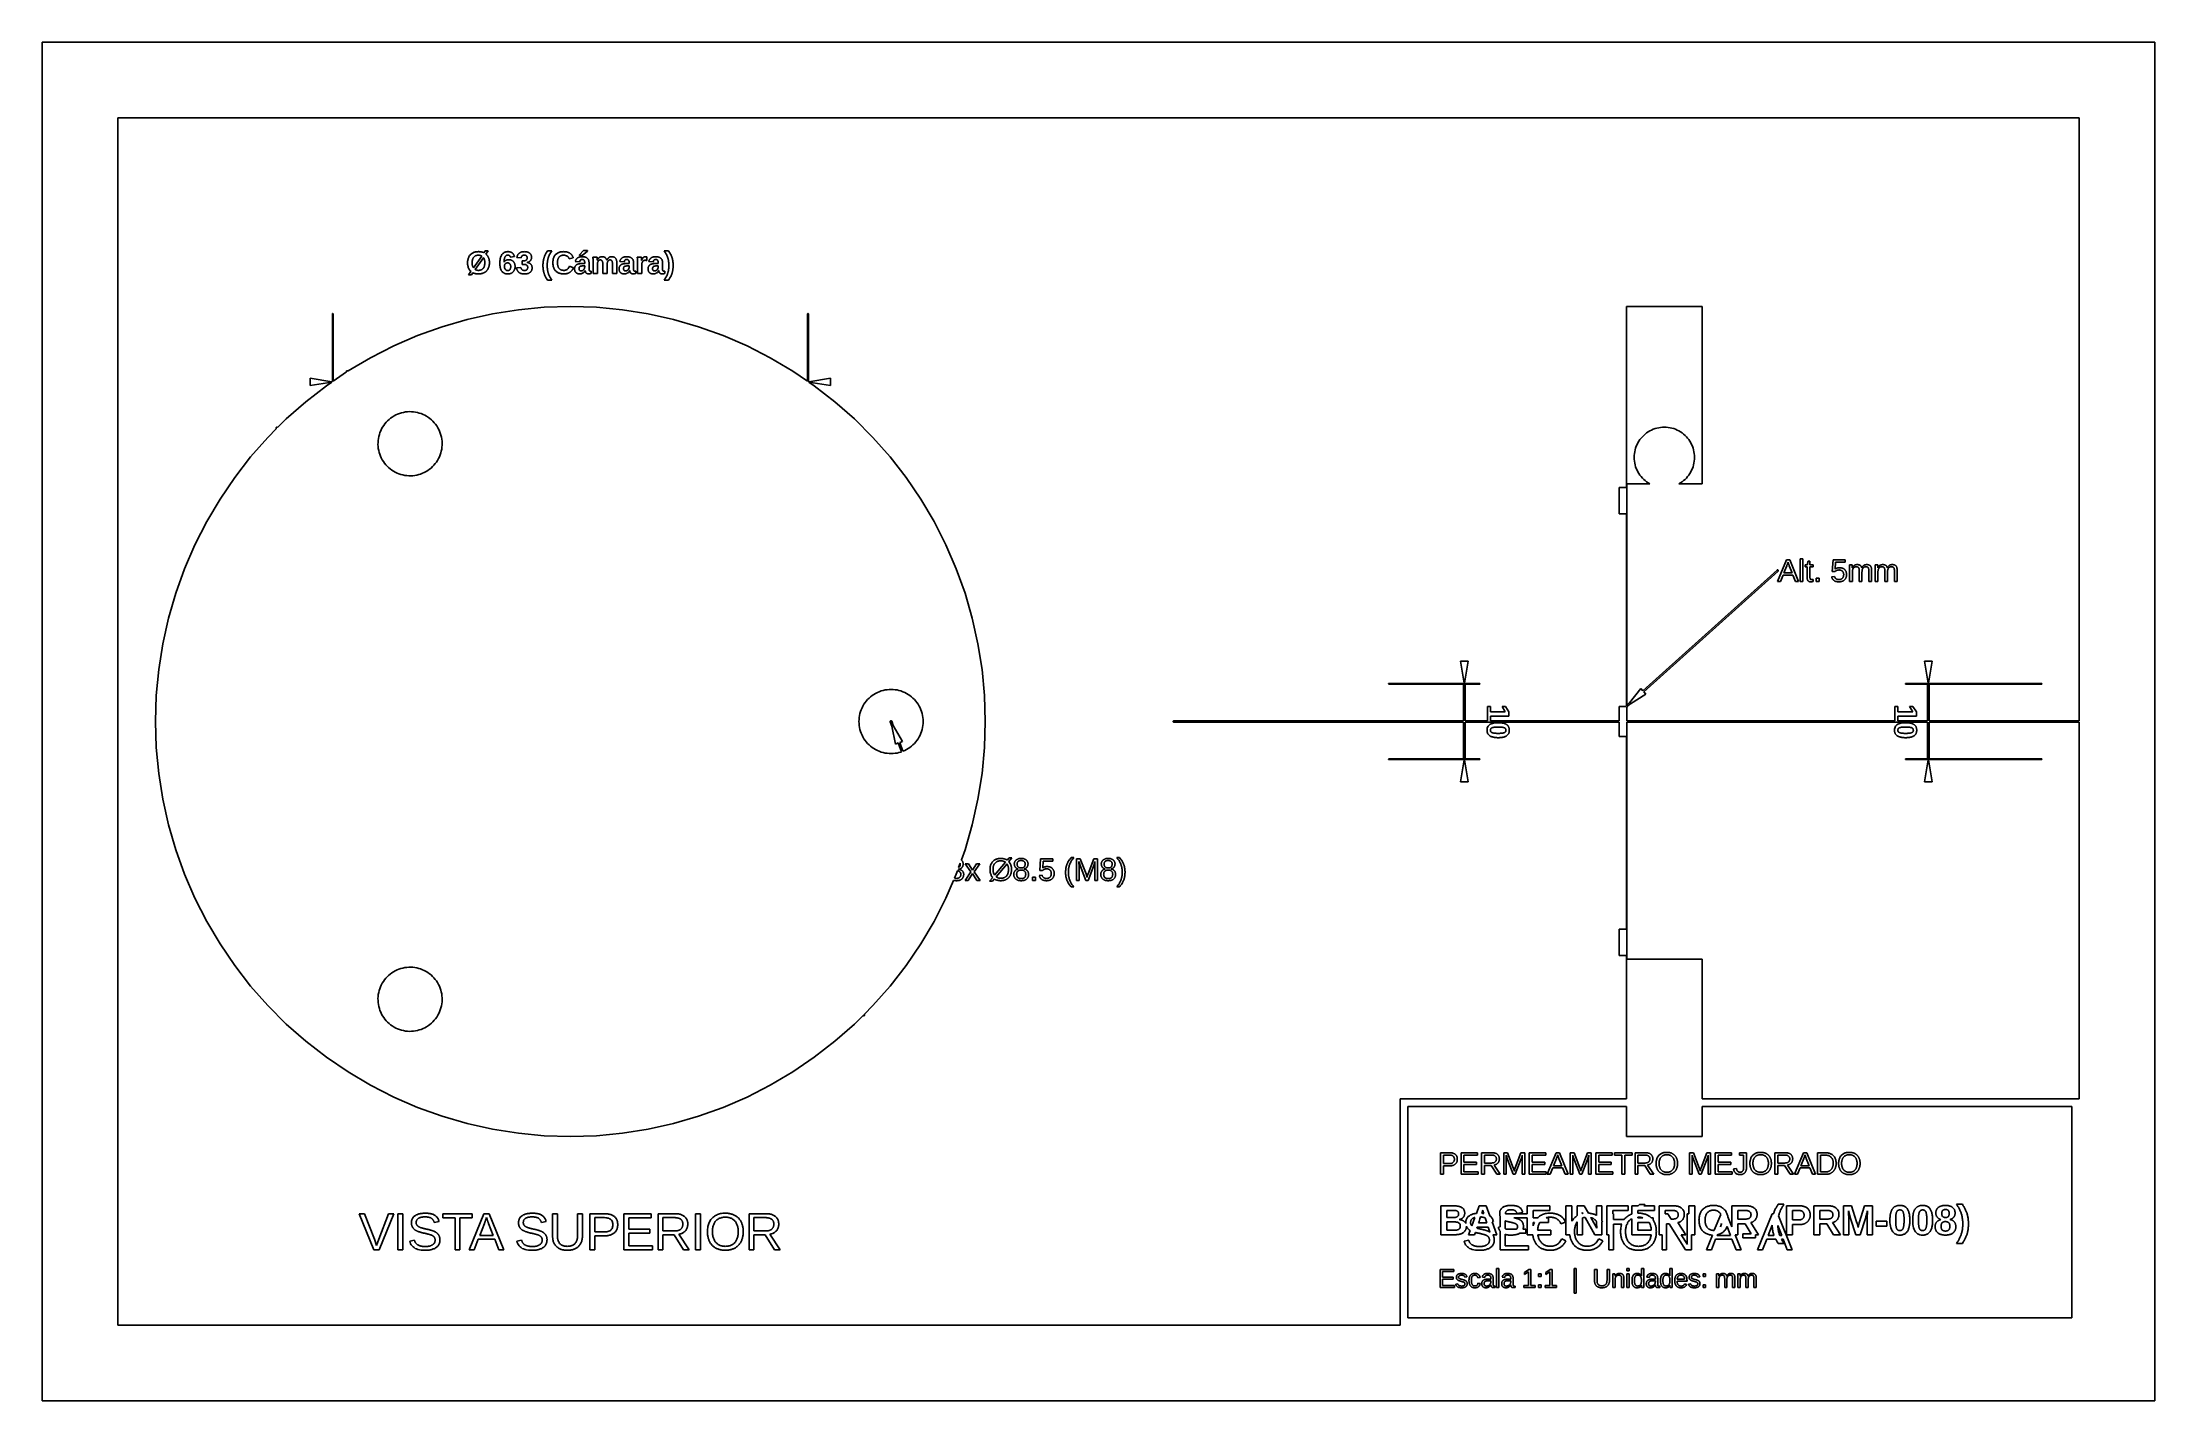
# Model space of a CAD drawing. Header units: metres. Extents: x -140 to 140, y -90 to 90.
import ezdxf

# ---------------------------------------------------------------- set-up
doc = ezdxf.new("R2010")
doc.units = ezdxf.units.M

msp = doc.modelspace()

# ---------------------------------------------------------------- linework, layer by layer
for p, q in [((140, 90), (-140, 90)), ((-140, 90), (-140, -90)), ((140, -90), (140, 90)), ((-130, -80), (-130, 80)), ((-130, 80), (130, 80)), ((130, 80), (130, 0.09999)), ((-83.4413, 61.6017), (-83.4798, 61.5261)), ((-83.3983, 61.6737), (-83.4413, 61.6017)), ((-83.3508, 61.7421), (-83.3983, 61.6737)), ((-83.2987, 61.807), (-83.3508, 61.7421)), ((-83.2421, 61.8682), (-83.2987, 61.807)), ((-83.1815, 61.9254), (-83.2421, 61.8682)), ((-83.1174, 61.978), (-83.1815, 61.9254)), ((-83.0497, 62.026), (-83.1174, 61.978)), ((-82.9784, 62.0695), (-83.0497, 62.026)), ((-82.9037, 62.1084), (-82.9784, 62.0695)), ((-82.8254, 62.1427), (-82.9037, 62.1084)), ((-81.7529, 61.679), (-82.8495, 60.1167)), ((-82.7435, 62.1724), (-82.8254, 62.1427)), ((-82.6581, 62.1976), (-82.7435, 62.1724)), ((-82.7287, 61.5956), (-82.6895, 61.6281)), ((-82.6895, 61.6281), (-82.6481, 61.6575)), ((-82.5692, 62.2182), (-82.6581, 62.1976)), ((-82.6481, 61.6575), (-82.6046, 61.6838)), ((-82.6046, 61.6838), (-82.5589, 61.707)), ((-82.4768, 62.2342), (-82.5692, 62.2182)), ((-82.5589, 61.707), (-82.511, 61.7271)), ((-82.511, 61.7271), (-82.4609, 61.7441)), ((-82.3808, 62.2456), (-82.4768, 62.2342)), ((-82.4609, 61.7441), (-82.4087, 61.758)), ((-82.4087, 61.758), (-82.3543, 61.7689)), ((-82.2812, 62.2525), (-82.3808, 62.2456)), ((-82.3543, 61.7689), (-82.2977, 61.7766)), ((-82.2977, 61.7766), (-82.239, 61.7812)), ((-82.1781, 62.2548), (-82.2812, 62.2525)), ((-82.239, 61.7812), (-82.1781, 61.7828)), ((-82.1167, 62.2539), (-82.1781, 62.2548)), ((-82.1781, 61.7828), (-82.1418, 61.7822)), ((-82.1418, 61.7822), (-82.1061, 61.7803)), ((-82.0562, 62.2512), (-82.1167, 62.2539)), ((-82.1061, 61.7803), (-82.071, 61.7773)), ((-82.071, 61.7773), (-82.0365, 61.773)), ((-81.9968, 62.2468), (-82.0562, 62.2512)), ((-82.0365, 61.773), (-82.0026, 61.7674)), ((-82.0026, 61.7674), (-81.9693, 61.7607)), ((-81.9383, 62.2405), (-81.9968, 62.2468)), ((-81.9693, 61.7607), (-81.9366, 61.7527)), ((-81.8809, 62.2325), (-81.9383, 62.2405)), ((-81.9366, 61.7527), (-81.9044, 61.7435)), ((-81.9044, 61.7435), (-81.8729, 61.7331)), ((-81.8245, 62.2227), (-81.8809, 62.2325)), ((-81.8729, 61.7331), (-81.842, 61.7214)), ((-81.842, 61.7214), (-81.8117, 61.7085)), ((-81.7691, 62.2111), (-81.8245, 62.2227)), ((-81.8117, 61.7085), (-81.782, 61.6944)), ((-81.782, 61.6944), (-81.7529, 61.679)), ((-81.7147, 62.1978), (-81.7691, 62.2111)), ((-81.6613, 62.1826), (-81.7147, 62.1978)), ((-81.609, 62.1657), (-81.6613, 62.1826)), ((-81.5576, 62.147), (-81.609, 62.1657)), ((-81.5073, 62.1265), (-81.5576, 62.147)), ((-81.458, 62.1042), (-81.5073, 62.1265)), ((-81.2912, 62.3423), (-81.458, 62.1042)), ((-80.8985, 62.3423), (-81.2912, 62.3423)), ((-81.1874, 61.9293), (-80.8985, 62.3423)), ((-81.153, 61.8993), (-81.1874, 61.9293)), ((-81.1199, 61.8681), (-81.153, 61.8993)), ((-81.0882, 61.8358), (-81.1199, 61.8681)), ((-81.0578, 61.8023), (-81.0882, 61.8358)), ((-81.0287, 61.7676), (-81.0578, 61.8023)), ((-81.0009, 61.7317), (-81.0287, 61.7676)), ((-80.9745, 61.6947), (-81.0009, 61.7317)), ((-80.9493, 61.6566), (-80.9745, 61.6947)), ((-80.9255, 61.6172), (-80.9493, 61.6566)), ((-80.9031, 61.5767), (-80.9255, 61.6172)), ((-79.1843, 61.6681), (-79.2153, 61.5928)), ((-79.15, 61.739), (-79.1843, 61.6681)), ((-79.1125, 61.8053), (-79.15, 61.739)), ((-79.0717, 61.8672), (-79.1125, 61.8053)), ((-79.0279, 61.9245), (-79.0717, 61.8672)), ((-78.9813, 61.9773), (-79.0279, 61.9245)), ((-78.9319, 62.0255), (-78.9813, 61.9773)), ((-78.8797, 62.069), (-78.9319, 62.0255)), ((-78.8246, 62.108), (-78.8797, 62.069)), ((-78.7668, 62.1424), (-78.8246, 62.108)), ((-78.7061, 62.1722), (-78.7668, 62.1424)), ((-78.6427, 62.1974), (-78.7061, 62.1722)), ((-78.6567, 61.5733), (-78.6359, 61.6073)), ((-78.5764, 62.2181), (-78.6427, 62.1974)), ((-78.6359, 61.6073), (-78.614, 61.6386)), ((-78.614, 61.6386), (-78.5909, 61.6671)), ((-78.5909, 61.6671), (-78.5666, 61.693)), ((-78.5074, 62.2341), (-78.5764, 62.2181)), ((-78.5666, 61.693), (-78.5412, 61.7161)), ((-78.5412, 61.7161), (-78.5146, 61.7365)), ((-78.5146, 61.7365), (-78.4868, 61.7542)), ((-78.4355, 62.2456), (-78.5074, 62.2341)), ((-78.4868, 61.7542), (-78.4579, 61.7691)), ((-78.4579, 61.7691), (-78.4277, 61.7814)), ((-78.3609, 62.2525), (-78.4355, 62.2456)), ((-78.4277, 61.7814), (-78.3965, 61.7909)), ((-78.3965, 61.7909), (-78.364, 61.7977)), ((-78.364, 61.7977), (-78.3304, 61.8018)), ((-78.2834, 62.2548), (-78.3609, 62.2525)), ((-78.3304, 61.8018), (-78.2956, 61.8032)), ((-78.2956, 61.8032), (-78.2554, 61.8015)), ((-78.2283, 62.2538), (-78.2834, 62.2548)), ((-78.2554, 61.8015), (-78.2175, 61.7965)), ((-78.175, 62.251), (-78.2283, 62.2538)), ((-78.2175, 61.7965), (-78.1819, 61.7881)), ((-78.1819, 61.7881), (-78.1485, 61.7764)), ((-78.1235, 62.2462), (-78.175, 62.251)), ((-78.1485, 61.7764), (-78.1173, 61.7613)), ((-78.0739, 62.2396), (-78.1235, 62.2462)), ((-78.1173, 61.7613), (-78.0885, 61.7429)), ((-78.0885, 61.7429), (-78.0619, 61.7212)), ((-78.026, 62.231), (-78.0739, 62.2396)), ((-78.0619, 61.7212), (-78.0375, 61.6961)), ((-78.0375, 61.6961), (-78.0154, 61.6676)), ((-77.98, 62.2206), (-78.026, 62.231)), ((-78.0154, 61.6676), (-77.9956, 61.6358)), ((-77.9956, 61.6358), (-77.9781, 61.6007)), ((-77.9358, 62.2082), (-77.98, 62.2206)), ((-77.9781, 61.6007), (-77.9628, 61.5622)), ((-77.8934, 62.1939), (-77.9358, 62.2082)), ((-77.8528, 62.1777), (-77.8934, 62.1939)), ((-77.8141, 62.1597), (-77.8528, 62.1777)), ((-77.7771, 62.1397), (-77.8141, 62.1597)), ((-77.742, 62.1178), (-77.7771, 62.1397)), ((-77.7087, 62.0941), (-77.742, 62.1178)), ((-77.677, 62.0683), (-77.7087, 62.0941)), ((-77.6468, 62.0404), (-77.677, 62.0683)), ((-77.6181, 62.0105), (-77.6468, 62.0404)), ((-77.5908, 61.9784), (-77.6181, 62.0105)), ((-77.5649, 61.9443), (-77.5908, 61.9784)), ((-77.5405, 61.908), (-77.5649, 61.9443)), ((-77.5176, 61.8697), (-77.5405, 61.908)), ((-77.4962, 61.8292), (-77.5176, 61.8697)), ((-77.4761, 61.7867), (-77.4962, 61.8292)), ((-77.4576, 61.7421), (-77.4761, 61.7867)), ((-77.4405, 61.6954), (-77.4576, 61.7421)), ((-77.4249, 61.6466), (-77.4405, 61.6954)), ((-77.4107, 61.5956), (-77.4249, 61.6466)), ((-77.0603, 61.6278), (-77.0736, 61.5756)), ((-77.0444, 61.6781), (-77.0603, 61.6278)), ((-77.0259, 61.7265), (-77.0444, 61.6781)), ((-77.0049, 61.773), (-77.0259, 61.7265)), ((-76.9812, 61.8176), (-77.0049, 61.773)), ((-76.955, 61.8603), (-76.9812, 61.8176)), ((-76.9262, 61.9011), (-76.955, 61.8603)), ((-76.8949, 61.94), (-76.9262, 61.9011)), ((-76.8609, 61.977), (-76.8949, 61.94)), ((-76.8244, 62.012), (-76.8609, 61.977)), ((-76.7854, 62.0452), (-76.8244, 62.012)), ((-76.744, 62.0762), (-76.7854, 62.0452)), ((-76.7008, 62.1048), (-76.744, 62.0762)), ((-76.6557, 62.1308), (-76.7008, 62.1048)), ((-76.6086, 62.1543), (-76.6557, 62.1308)), ((-76.5597, 62.1754), (-76.6086, 62.1543)), ((-76.5089, 62.194), (-76.5597, 62.1754)), ((-76.4561, 62.2101), (-76.5089, 62.194)), ((-76.4765, 61.5939), (-76.4658, 61.6143)), ((-76.4658, 61.6143), (-76.454, 61.6336)), ((-76.4015, 62.2238), (-76.4561, 62.2101)), ((-76.454, 61.6336), (-76.4411, 61.652)), ((-76.4411, 61.652), (-76.4271, 61.6694)), ((-76.4271, 61.6694), (-76.412, 61.6859)), ((-76.412, 61.6859), (-76.3958, 61.7014)), ((-76.345, 62.2349), (-76.4015, 62.2238)), ((-76.3958, 61.7014), (-76.3786, 61.7159)), ((-76.3786, 61.7159), (-76.3607, 61.7292)), ((-76.3607, 61.7292), (-76.3419, 61.7413)), ((-76.2865, 62.2436), (-76.345, 62.2349)), ((-76.3419, 61.7413), (-76.3223, 61.7523)), ((-76.3223, 61.7523), (-76.302, 61.7621)), ((-76.302, 61.7621), (-76.2808, 61.7708)), ((-76.2262, 62.2498), (-76.2865, 62.2436)), ((-76.2808, 61.7708), (-76.2588, 61.7783)), ((-76.2588, 61.7783), (-76.236, 61.7846)), ((-76.236, 61.7846), (-76.2124, 61.7898)), ((-76.1639, 62.2535), (-76.2262, 62.2498)), ((-76.2124, 61.7898), (-76.188, 61.7939)), ((-76.188, 61.7939), (-76.1628, 61.7968)), ((-76.0998, 62.2548), (-76.1639, 62.2535)), ((-76.1628, 61.7968), (-76.1368, 61.7985)), ((-76.1368, 61.7985), (-76.1099, 61.7991)), ((-76.1099, 61.7991), (-76.0814, 61.7985)), ((-76.0318, 62.2536), (-76.0998, 62.2548)), ((-76.0814, 61.7985), (-76.0539, 61.7967)), ((-76.0539, 61.7967), (-76.0274, 61.7937)), ((-75.9661, 62.25), (-76.0318, 62.2536)), ((-76.0274, 61.7937), (-76.0021, 61.7895)), ((-76.0021, 61.7895), (-75.9778, 61.7842)), ((-75.9778, 61.7842), (-75.9546, 61.7776)), ((-75.9027, 62.244), (-75.9661, 62.25)), ((-75.9546, 61.7776), (-75.9324, 61.7699)), ((-75.9324, 61.7699), (-75.9113, 61.7609)), ((-75.9113, 61.7609), (-75.8914, 61.7508)), ((-75.8417, 62.2356), (-75.9027, 62.244)), ((-75.8914, 61.7508), (-75.8724, 61.7395)), ((-75.8724, 61.7395), (-75.8546, 61.727)), ((-75.8546, 61.727), (-75.8378, 61.7133)), ((-75.783, 62.2248), (-75.8417, 62.2356)), ((-75.8378, 61.7133), (-75.8221, 61.6984)), ((-75.8221, 61.6984), (-75.8075, 61.6824)), ((-75.8075, 61.6824), (-75.794, 61.6656)), ((-75.794, 61.6656), (-75.7818, 61.6478)), ((-75.7266, 62.2117), (-75.783, 62.2248)), ((-75.7818, 61.6478), (-75.7707, 61.6292)), ((-75.7707, 61.6292), (-75.7608, 61.6096)), ((-75.7608, 61.6096), (-75.752, 61.5892)), ((-75.6725, 62.1961), (-75.7266, 62.2117)), ((-75.6208, 62.1781), (-75.6725, 62.1961)), ((-75.5713, 62.1577), (-75.6208, 62.1781)), ((-75.5242, 62.135), (-75.5713, 62.1577)), ((-75.4795, 62.1098), (-75.5242, 62.135)), ((-75.437, 62.0823), (-75.4795, 62.1098)), ((-75.3969, 62.0523), (-75.437, 62.0823)), ((-75.3594, 62.0203), (-75.3969, 62.0523)), ((-75.325, 61.9864), (-75.3594, 62.0203)), ((-75.2935, 61.9506), (-75.325, 61.9864)), ((-75.265, 61.913), (-75.2935, 61.9506)), ((-75.2395, 61.8736), (-75.265, 61.913)), ((-75.2171, 61.8323), (-75.2395, 61.8736)), ((-75.1976, 61.7892), (-75.2171, 61.8323)), ((-75.1811, 61.7443), (-75.1976, 61.7892)), ((-75.1676, 61.6975), (-75.1811, 61.7443)), ((-75.1571, 61.6488), (-75.1676, 61.6975)), ((-75.1496, 61.5984), (-75.1571, 61.6488)), ((-73.4184, 61.661), (-73.4456, 61.5907)), ((-73.3892, 61.7313), (-73.4184, 61.661)), ((-73.3578, 61.8017), (-73.3892, 61.7313)), ((-73.3244, 61.872), (-73.3578, 61.8017)), ((-73.2889, 61.9423), (-73.3244, 61.872)), ((-73.2513, 62.0127), (-73.2889, 61.9423)), ((-73.2116, 62.0831), (-73.2513, 62.0127)), ((-73.1698, 62.1534), (-73.2116, 62.0831)), ((-73.1259, 62.2238), (-73.1698, 62.1534)), ((-73.0799, 62.2942), (-73.1259, 62.2238)), ((-73.0318, 62.3646), (-73.0799, 62.2942)), ((-72.4601, 62.3646), (-73.0318, 62.3646)), ((-72.8781, 61.5826), (-72.8505, 61.6534)), ((-72.8505, 61.6534), (-72.8208, 61.7243)), ((-72.8208, 61.7243), (-72.7891, 61.7953)), ((-72.7891, 61.7953), (-72.7552, 61.8663)), ((-72.7552, 61.8663), (-72.7193, 61.9373)), ((-72.7193, 61.9373), (-72.6813, 62.0084)), ((-72.6813, 62.0084), (-72.6413, 62.0796)), ((-72.6413, 62.0796), (-72.5991, 62.1508)), ((-72.5991, 62.1508), (-72.5548, 62.222)), ((-72.5548, 62.222), (-72.5085, 62.2933)), ((-72.5085, 62.2933), (-72.4601, 62.3646)), ((-72.1431, 61.6125), (-72.1797, 61.5369)), ((-72.1021, 61.6843), (-72.1431, 61.6125)), ((-72.0569, 61.7522), (-72.1021, 61.6843)), ((-72.0073, 61.8162), (-72.0569, 61.7522)), ((-71.9535, 61.8764), (-72.0073, 61.8162)), ((-71.8955, 61.9324), (-71.9535, 61.8764)), ((-71.8337, 61.9839), (-71.8955, 61.9324)), ((-71.7679, 62.0309), (-71.8337, 61.9839)), ((-71.6983, 62.0734), (-71.7679, 62.0309)), ((-71.6249, 62.1115), (-71.6983, 62.0734)), ((-71.5475, 62.1451), (-71.6249, 62.1115)), ((-71.4663, 62.1742), (-71.5475, 62.1451)), ((-71.4693, 61.5678), (-71.4334, 61.6022)), ((-71.3812, 62.1988), (-71.4663, 62.1742)), ((-71.4334, 61.6022), (-71.3952, 61.6335)), ((-71.3952, 61.6335), (-71.3547, 61.6619)), ((-71.2923, 62.2189), (-71.3812, 62.1988)), ((-71.3547, 61.6619), (-71.3118, 61.6873)), ((-71.3118, 61.6873), (-71.2666, 61.7096)), ((-71.1994, 62.2346), (-71.2923, 62.2189)), ((-71.2666, 61.7096), (-71.2191, 61.729)), ((-71.2191, 61.729), (-71.1693, 61.7455)), ((-71.1027, 62.2458), (-71.1994, 62.2346)), ((-71.1693, 61.7455), (-71.1172, 61.7589)), ((-71.1172, 61.7589), (-71.0627, 61.7693)), ((-71.0021, 62.2525), (-71.1027, 62.2458)), ((-71.0627, 61.7693), (-71.006, 61.7768)), ((-71.006, 61.7768), (-70.9468, 61.7813)), ((-70.8976, 62.2548), (-71.0021, 62.2525)), ((-70.9468, 61.7813), (-70.8854, 61.7828)), ((-70.8211, 62.2536), (-70.8976, 62.2548)), ((-70.8854, 61.7828), (-70.8448, 61.782)), ((-70.8448, 61.782), (-70.8051, 61.7798)), ((-70.7468, 62.25), (-70.8211, 62.2536)), ((-70.8051, 61.7798), (-70.7661, 61.776)), ((-70.7661, 61.776), (-70.728, 61.7708)), ((-70.6747, 62.244), (-70.7468, 62.25)), ((-70.728, 61.7708), (-70.6908, 61.764)), ((-70.6908, 61.764), (-70.6543, 61.7557)), ((-70.6048, 62.2356), (-70.6747, 62.244)), ((-70.6543, 61.7557), (-70.6187, 61.7459)), ((-70.6187, 61.7459), (-70.584, 61.7346)), ((-70.5372, 62.2248), (-70.6048, 62.2356)), ((-70.584, 61.7346), (-70.55, 61.7218)), ((-70.55, 61.7218), (-70.5169, 61.7076)), ((-70.4718, 62.2117), (-70.5372, 62.2248)), ((-70.5169, 61.7076), (-70.4846, 61.6918)), ((-70.4846, 61.6918), (-70.4532, 61.6745)), ((-70.4085, 62.1961), (-70.4718, 62.2117)), ((-70.4532, 61.6745), (-70.4226, 61.6557)), ((-70.4226, 61.6557), (-70.3931, 61.6356)), ((-70.3475, 62.1781), (-70.4085, 62.1961)), ((-70.3931, 61.6356), (-70.3652, 61.6144)), ((-70.3652, 61.6144), (-70.3388, 61.5923)), ((-70.2887, 62.1577), (-70.3475, 62.1781)), ((-70.2322, 62.135), (-70.2887, 62.1577)), ((-70.1778, 62.1098), (-70.2322, 62.135)), ((-70.1257, 62.0823), (-70.1778, 62.1098)), ((-70.0757, 62.0523), (-70.1257, 62.0823)), ((-70.028, 62.0201), (-70.0757, 62.0523)), ((-69.9826, 61.9855), (-70.028, 62.0201)), ((-69.9393, 61.9488), (-69.9826, 61.9855)), ((-69.8984, 61.9098), (-69.9393, 61.9488)), ((-69.8596, 61.8685), (-69.8984, 61.9098)), ((-69.8231, 61.825), (-69.8596, 61.8685)), ((-69.7888, 61.7792), (-69.8231, 61.825)), ((-69.7568, 61.7312), (-69.7888, 61.7792)), ((-69.727, 61.6809), (-69.7568, 61.7312)), ((-69.6994, 61.6284), (-69.727, 61.6809)), ((-69.6741, 61.5736), (-69.6994, 61.6284)), ((-68.2745, 62.4012), (-68.7871, 61.8153)), ((-68.7871, 61.8153), (-68.7871, 61.7523)), ((-68.7871, 61.7523), (-68.4413, 61.7523)), ((-68.4413, 61.7523), (-67.7496, 62.3138)), ((-67.7496, 62.4012), (-68.2745, 62.4012)), ((-67.7496, 62.3138), (-67.7496, 62.4012)), ((-56.9838, 62.3646), (-57.5555, 62.3646)), ((-57.5555, 62.3646), (-57.5074, 62.2939)), ((-57.5074, 62.2939), (-57.4613, 62.2231)), ((-57.4613, 62.2231), (-57.4173, 62.1524)), ((-57.4173, 62.1524), (-57.3753, 62.0816)), ((-57.3753, 62.0816), (-57.3354, 62.0108)), ((-57.3354, 62.0108), (-57.2975, 61.94)), ((-57.2975, 61.94), (-57.2617, 61.8692)), ((-57.2617, 61.8692), (-57.2279, 61.7984)), ((-57.2279, 61.7984), (-57.1961, 61.7275)), ((-57.1961, 61.7275), (-57.1664, 61.6567)), ((-57.1664, 61.6567), (-57.1388, 61.5858)), ((-56.9354, 62.2936), (-56.9838, 62.3646)), ((-56.8892, 62.2226), (-56.9354, 62.2936)), ((-56.845, 62.1517), (-56.8892, 62.2226)), ((-56.8031, 62.0808), (-56.845, 62.1517)), ((-56.7632, 62.01), (-56.8031, 62.0808)), ((-56.7255, 61.9392), (-56.7632, 62.01)), ((-56.6899, 61.8685), (-56.7255, 61.9392)), ((-56.6564, 61.7978), (-56.6899, 61.8685)), ((-56.6251, 61.7271), (-56.6564, 61.7978)), ((-56.5958, 61.6566), (-56.6251, 61.7271)), ((-56.5688, 61.586), (-56.5958, 61.6566)), ((-83.6223, 60.8964), (-83.6246, 60.7921)), ((-83.6246, 60.7921), (-83.622, 60.6786)), ((-83.6155, 60.9971), (-83.6223, 60.8964)), ((-83.622, 60.6786), (-83.6141, 60.5694)), ((-83.6042, 61.0942), (-83.6155, 60.9971)), ((-83.6141, 60.5694), (-83.6011, 60.4642)), ((-83.5884, 61.1878), (-83.6042, 61.0942)), ((-83.6011, 60.4642), (-83.5828, 60.3632)), ((-83.568, 61.2777), (-83.5884, 61.1878)), ((-83.5828, 60.3632), (-83.5593, 60.2664)), ((-83.5431, 61.3641), (-83.568, 61.2777)), ((-83.5593, 60.2664), (-83.5305, 60.1737)), ((-83.5137, 61.4469), (-83.5431, 61.3641)), ((-83.5305, 60.1737), (-83.4966, 60.0851)), ((-83.4798, 61.5261), (-83.5137, 61.4469)), ((-83.4966, 60.0851), (-83.4574, 60.0007)), ((-83.1831, 59.6406), (-83.4964, 59.1971)), ((-83.4964, 59.1971), (-83.0997, 59.1991)), ((-83.4574, 60.0007), (-83.413, 59.9204)), ((-83.413, 59.9204), (-83.3634, 59.8442)), ((-83.3634, 59.8442), (-83.3085, 59.7722)), ((-83.3085, 59.7722), (-83.2484, 59.7043)), ((-83.2484, 59.7043), (-83.1831, 59.6406)), ((-83.0997, 59.1991), (-82.9146, 59.4616)), ((-83.0204, 60.7921), (-83.0191, 60.8628)), ((-83.0193, 60.7288), (-83.0204, 60.7921)), ((-83.0163, 60.6675), (-83.0193, 60.7288)), ((-83.0191, 60.8628), (-83.0152, 60.9312)), ((-83.0113, 60.608), (-83.0163, 60.6675)), ((-83.0152, 60.9312), (-83.0087, 60.997)), ((-83.0042, 60.5504), (-83.0113, 60.608)), ((-83.0087, 60.997), (-82.9996, 61.0605)), ((-82.9951, 60.4947), (-83.0042, 60.5504)), ((-82.9996, 61.0605), (-82.9879, 61.1214)), ((-82.984, 60.4409), (-82.9951, 60.4947)), ((-82.9879, 61.1214), (-82.9736, 61.18)), ((-82.9708, 60.3889), (-82.984, 60.4409)), ((-82.9736, 61.18), (-82.9567, 61.2361)), ((-82.9556, 60.3389), (-82.9708, 60.3889)), ((-82.9567, 61.2361), (-82.9372, 61.2897)), ((-82.9385, 60.2907), (-82.9556, 60.3389)), ((-82.9193, 60.2443), (-82.9385, 60.2907)), ((-82.9372, 61.2897), (-82.9151, 61.341)), ((-82.898, 60.1999), (-82.9193, 60.2443)), ((-82.9151, 61.341), (-82.8904, 61.3897)), ((-82.9146, 59.4616), (-82.8675, 59.4384)), ((-82.8748, 60.1573), (-82.898, 60.1999)), ((-82.8904, 61.3897), (-82.8631, 61.4361)), ((-82.8495, 60.1167), (-82.8748, 60.1573)), ((-82.8675, 59.4384), (-82.8188, 59.4171)), ((-82.8631, 61.4361), (-82.8332, 61.4799)), ((-82.8332, 61.4799), (-82.8007, 61.5214)), ((-82.8188, 59.4171), (-82.7687, 59.3976)), ((-82.8007, 61.5214), (-82.7658, 61.56)), ((-82.7687, 59.3976), (-82.717, 59.38)), ((-82.7658, 61.56), (-82.7287, 61.5956)), ((-82.717, 59.38), (-82.6637, 59.3643)), ((-82.6637, 59.3643), (-82.6089, 59.3504)), ((-82.6155, 59.8868), (-81.5149, 61.4573)), ((-82.5867, 59.8702), (-82.6155, 59.8868)), ((-82.6089, 59.3504), (-82.5526, 59.3383)), ((-82.5571, 59.855), (-82.5867, 59.8702)), ((-82.5267, 59.8411), (-82.5571, 59.855)), ((-82.5526, 59.3383), (-82.4947, 59.3281)), ((-82.4956, 59.8285), (-82.5267, 59.8411)), ((-82.4638, 59.8172), (-82.4956, 59.8285)), ((-82.4947, 59.3281), (-82.4353, 59.3198)), ((-82.4312, 59.8073), (-82.4638, 59.8172)), ((-82.4353, 59.3198), (-82.3743, 59.3133)), ((-82.3979, 59.7987), (-82.4312, 59.8073)), ((-82.3638, 59.7914), (-82.3979, 59.7987)), ((-82.3743, 59.3133), (-82.3118, 59.3086)), ((-82.329, 59.7854), (-82.3638, 59.7914)), ((-82.2934, 59.7808), (-82.329, 59.7854)), ((-82.3118, 59.3086), (-82.2478, 59.3059)), ((-82.2571, 59.7775), (-82.2934, 59.7808)), ((-82.22, 59.7755), (-82.2571, 59.7775)), ((-82.2478, 59.3059), (-82.1822, 59.3049)), ((-82.1822, 59.7749), (-82.22, 59.7755)), ((-82.121, 59.7764), (-82.1822, 59.7749)), ((-82.1822, 59.3049), (-82.1147, 59.306)), ((-82.0621, 59.7811), (-82.121, 59.7764)), ((-82.1147, 59.306), (-82.0485, 59.3092)), ((-82.0053, 59.789), (-82.0621, 59.7811)), ((-82.0485, 59.3092), (-81.9836, 59.3145)), ((-81.9507, 59.8), (-82.0053, 59.789)), ((-81.9836, 59.3145), (-81.9202, 59.322)), ((-81.8983, 59.8141), (-81.9507, 59.8)), ((-81.9202, 59.322), (-81.8581, 59.3316)), ((-81.8482, 59.8314), (-81.8983, 59.8141)), ((-81.8581, 59.3316), (-81.7973, 59.3433)), ((-81.8002, 59.8518), (-81.8482, 59.8314)), ((-81.7544, 59.8754), (-81.8002, 59.8518)), ((-81.7973, 59.3433), (-81.7379, 59.3571)), ((-81.7109, 59.9021), (-81.7544, 59.8754)), ((-81.7379, 59.3571), (-81.6799, 59.3731)), ((-81.6695, 59.932), (-81.7109, 59.9021)), ((-81.6799, 59.3731), (-81.6232, 59.3912)), ((-81.6304, 59.965), (-81.6695, 59.932)), ((-81.5934, 60.0011), (-81.6304, 59.965)), ((-81.6232, 59.3912), (-81.5679, 59.4115)), ((-81.5587, 60.0404), (-81.5934, 60.0011)), ((-81.5679, 59.4115), (-81.514, 59.4338)), ((-81.5263, 60.0825), (-81.5587, 60.0404)), ((-81.4966, 60.1273), (-81.5263, 60.0825)), ((-81.5149, 61.4573), (-81.489, 61.4175)), ((-81.514, 59.4338), (-81.4614, 59.4583)), ((-81.4694, 60.1747), (-81.4966, 60.1273)), ((-81.489, 61.4175), (-81.4652, 61.3759)), ((-81.4448, 60.2246), (-81.4694, 60.1747)), ((-81.4652, 61.3759), (-81.4435, 61.3323)), ((-81.4614, 59.4583), (-81.4102, 59.485)), ((-81.4228, 60.2772), (-81.4448, 60.2246)), ((-81.4435, 61.3323), (-81.4238, 61.2868)), ((-81.4238, 61.2868), (-81.4062, 61.2395)), ((-81.4034, 60.3324), (-81.4228, 60.2772)), ((-81.4102, 59.485), (-81.3605, 59.5136)), ((-81.4062, 61.2395), (-81.3907, 61.1902)), ((-81.3866, 60.3903), (-81.4034, 60.3324)), ((-81.3907, 61.1902), (-81.3772, 61.139)), ((-81.3723, 60.4507), (-81.3866, 60.3903)), ((-81.3772, 61.139), (-81.3658, 61.086)), ((-81.3607, 60.5138), (-81.3723, 60.4507)), ((-81.3658, 61.086), (-81.3565, 61.031)), ((-81.3516, 60.5794), (-81.3607, 60.5138)), ((-81.3605, 59.5136), (-81.3127, 59.5441)), ((-81.3565, 61.031), (-81.3493, 60.9741)), ((-81.3451, 60.6477), (-81.3516, 60.5794)), ((-81.3493, 60.9741), (-81.3441, 60.9153)), ((-81.3413, 60.7186), (-81.3451, 60.6477)), ((-81.3441, 60.9153), (-81.341, 60.8546)), ((-81.34, 60.7921), (-81.3413, 60.7186)), ((-81.341, 60.8546), (-81.34, 60.7921)), ((-81.3127, 59.5441), (-81.2666, 59.5766)), ((-81.2666, 59.5766), (-81.2223, 59.6109)), ((-81.2223, 59.6109), (-81.1799, 59.6471)), ((-81.1799, 59.6471), (-81.1392, 59.6852)), ((-81.1392, 59.6852), (-81.1003, 59.7252)), ((-81.1003, 59.7252), (-81.0632, 59.767)), ((-81.0632, 59.767), (-81.0279, 59.8108)), ((-81.0279, 59.8108), (-80.9944, 59.8565)), ((-80.9944, 59.8565), (-80.9627, 59.904)), ((-80.9627, 59.904), (-80.9328, 59.9534)), ((-80.9328, 59.9534), (-80.9046, 60.0047)), ((-80.9046, 60.0047), (-80.8784, 60.0576)), ((-80.8819, 61.535), (-80.9031, 61.5767)), ((-80.8621, 61.4922), (-80.8819, 61.535)), ((-80.8784, 60.0576), (-80.8544, 60.1118)), ((-80.8436, 61.4481), (-80.8621, 61.4922)), ((-80.8544, 60.1118), (-80.8324, 60.1673)), ((-80.8264, 61.4031), (-80.8436, 61.4481)), ((-80.8324, 60.1673), (-80.8125, 60.224)), ((-80.8107, 61.3571), (-80.8264, 61.4031)), ((-80.8125, 60.224), (-80.7947, 60.282)), ((-80.7962, 61.3103), (-80.8107, 61.3571)), ((-80.7832, 61.2625), (-80.7962, 61.3103)), ((-80.7947, 60.282), (-80.779, 60.3413)), ((-80.7715, 61.2139), (-80.7832, 61.2625)), ((-80.779, 60.3413), (-80.7653, 60.4019)), ((-80.7613, 61.1643), (-80.7715, 61.2139)), ((-80.7653, 60.4019), (-80.7538, 60.4637)), ((-80.7523, 61.1138), (-80.7613, 61.1643)), ((-80.7538, 60.4637), (-80.7444, 60.5268)), ((-80.7448, 61.0625), (-80.7523, 61.1138)), ((-80.7386, 61.0102), (-80.7448, 61.0625)), ((-80.7444, 60.5268), (-80.7371, 60.5912)), ((-80.7338, 60.957), (-80.7386, 61.0102)), ((-80.7371, 60.5912), (-80.7318, 60.6569)), ((-80.7304, 60.9029), (-80.7338, 60.957)), ((-80.7318, 60.6569), (-80.7287, 60.7238)), ((-80.7283, 60.8479), (-80.7304, 60.9029)), ((-80.7287, 60.7238), (-80.7276, 60.7921)), ((-80.7276, 60.7921), (-80.7283, 60.8479)), ((-79.3457, 60.8285), (-79.3474, 60.7127)), ((-79.3474, 60.7127), (-79.3458, 60.6074)), ((-79.3458, 60.6074), (-79.341, 60.5061)), ((-79.3409, 60.9397), (-79.3457, 60.8285)), ((-79.341, 60.5061), (-79.3329, 60.4089)), ((-79.3327, 61.0465), (-79.3409, 60.9397)), ((-79.3329, 60.4089), (-79.3217, 60.3158)), ((-79.3213, 61.1488), (-79.3327, 61.0465)), ((-79.3217, 60.3158), (-79.3072, 60.2267)), ((-79.3066, 61.2466), (-79.3213, 61.1488)), ((-79.3072, 60.2267), (-79.2895, 60.1416)), ((-79.2887, 61.3398), (-79.3066, 61.2466)), ((-79.2895, 60.1416), (-79.2686, 60.0606)), ((-79.2675, 61.4286), (-79.2887, 61.3398)), ((-79.2686, 60.0606), (-79.2445, 59.9837)), ((-79.243, 61.513), (-79.2675, 61.4286)), ((-79.2445, 59.9837), (-79.2172, 59.9108)), ((-79.2153, 61.5928), (-79.243, 61.513)), ((-79.2172, 59.9108), (-79.1867, 59.842)), ((-79.1867, 59.842), (-79.1529, 59.7773)), ((-79.1529, 59.7773), (-79.116, 59.7166)), ((-79.116, 59.7166), (-79.0758, 59.6599)), ((-79.0758, 59.6599), (-79.0326, 59.6074)), ((-79.0326, 59.6074), (-78.9867, 59.5591)), ((-78.9867, 59.5591), (-78.9379, 59.515)), ((-78.9379, 59.515), (-78.8864, 59.4751)), ((-78.8864, 59.4751), (-78.8321, 59.4394)), ((-78.8321, 59.4394), (-78.775, 59.4079)), ((-78.7879, 60.8755), (-78.7872, 60.946)), ((-78.7734, 60.8985), (-78.7879, 60.8755)), ((-78.7872, 60.946), (-78.7848, 61.0138)), ((-78.7848, 61.0138), (-78.7809, 61.0788)), ((-78.7809, 61.0788), (-78.7755, 61.1409)), ((-78.7755, 61.1409), (-78.7685, 61.2002)), ((-78.775, 59.4079), (-78.7152, 59.3806)), ((-78.7581, 60.9207), (-78.7734, 60.8985)), ((-78.7685, 61.2002), (-78.76, 61.2567)), ((-78.76, 61.2567), (-78.7499, 61.3104)), ((-78.7419, 60.9421), (-78.7581, 60.9207)), ((-78.7499, 61.3104), (-78.7383, 61.3612)), ((-78.7472, 60.3282), (-78.7466, 60.3584)), ((-78.7465, 60.2902), (-78.7472, 60.3282)), ((-78.7466, 60.3584), (-78.7445, 60.3877)), ((-78.7444, 60.2533), (-78.7465, 60.2902)), ((-78.7445, 60.3877), (-78.7412, 60.4161)), ((-78.7409, 60.2173), (-78.7444, 60.2533)), ((-78.7249, 60.9626), (-78.7419, 60.9421)), ((-78.7412, 60.4161), (-78.7365, 60.4435)), ((-78.736, 60.1824), (-78.7409, 60.2173)), ((-78.7383, 61.3612), (-78.7251, 61.4093)), ((-78.7365, 60.4435), (-78.7304, 60.47)), ((-78.7296, 60.1485), (-78.736, 60.1824)), ((-78.7304, 60.47), (-78.723, 60.4956)), ((-78.7219, 60.1157), (-78.7296, 60.1485)), ((-78.7251, 61.4093), (-78.7103, 61.4545)), ((-78.707, 60.9823), (-78.7249, 60.9626)), ((-78.723, 60.4956), (-78.7142, 60.5202)), ((-78.7127, 60.0838), (-78.7219, 60.1157)), ((-78.7152, 59.3806), (-78.6525, 59.3575)), ((-78.7142, 60.5202), (-78.7041, 60.5439)), ((-78.7022, 60.053), (-78.7127, 60.0838)), ((-78.7103, 61.4545), (-78.694, 61.4969)), ((-78.6883, 61.0011), (-78.707, 60.9823)), ((-78.7041, 60.5439), (-78.6926, 60.5667)), ((-78.6902, 60.0232), (-78.7022, 60.053)), ((-78.694, 61.4969), (-78.6761, 61.5365)), ((-78.6926, 60.5667), (-78.6798, 60.5886)), ((-78.6768, 59.9944), (-78.6902, 60.0232)), ((-78.6687, 61.0191), (-78.6883, 61.0011)), ((-78.6798, 60.5886), (-78.6657, 60.6095)), ((-78.662, 59.9667), (-78.6768, 59.9944)), ((-78.6761, 61.5365), (-78.6567, 61.5733)), ((-78.6483, 61.0363), (-78.6687, 61.0191)), ((-78.6657, 60.6095), (-78.6502, 60.6295)), ((-78.6458, 59.9399), (-78.662, 59.9667)), ((-78.6525, 59.3575), (-78.5871, 59.3385)), ((-78.6502, 60.6295), (-78.6333, 60.6486)), ((-78.627, 61.0526), (-78.6483, 61.0363)), ((-78.6282, 59.9142), (-78.6458, 59.9399)), ((-78.6333, 60.6486), (-78.6153, 60.6665)), ((-78.6095, 59.89), (-78.6282, 59.9142)), ((-78.6049, 61.0681), (-78.627, 61.0526)), ((-78.6153, 60.6665), (-78.5965, 60.683)), ((-78.5898, 59.8677), (-78.6095, 59.89)), ((-78.582, 61.0827), (-78.6049, 61.0681)), ((-78.5965, 60.683), (-78.5767, 60.6981)), ((-78.5693, 59.8474), (-78.5898, 59.8677)), ((-78.5871, 59.3385), (-78.5189, 59.3238)), ((-78.5582, 61.0965), (-78.582, 61.0827)), ((-78.5767, 60.6981), (-78.5561, 60.7117)), ((-78.548, 59.829), (-78.5693, 59.8474)), ((-78.5336, 61.1094), (-78.5582, 61.0965)), ((-78.5561, 60.7117), (-78.5345, 60.7238)), ((-78.5257, 59.8125), (-78.548, 59.829)), ((-78.5345, 60.7238), (-78.5121, 60.7346)), ((-78.5083, 61.1214), (-78.5336, 61.1094)), ((-78.5025, 59.798), (-78.5257, 59.8125)), ((-78.5189, 59.3238), (-78.448, 59.3133)), ((-78.5121, 60.7346), (-78.4888, 60.7439)), ((-78.4825, 61.1325), (-78.5083, 61.1214)), ((-78.4785, 59.7854), (-78.5025, 59.798)), ((-78.4888, 60.7439), (-78.4646, 60.7518)), ((-78.4562, 61.1426), (-78.4825, 61.1325)), ((-78.4536, 59.7747), (-78.4785, 59.7854)), ((-78.4646, 60.7518), (-78.4395, 60.7582)), ((-78.4294, 61.1518), (-78.4562, 61.1426)), ((-78.4278, 59.766), (-78.4536, 59.7747)), ((-78.448, 59.3133), (-78.3742, 59.307)), ((-78.4395, 60.7582), (-78.4135, 60.7632)), ((-78.4021, 61.16), (-78.4294, 61.1518)), ((-78.4012, 59.7592), (-78.4278, 59.766)), ((-78.4135, 60.7632), (-78.3866, 60.7668)), ((-78.3743, 61.1672), (-78.4021, 61.16)), ((-78.3737, 59.7543), (-78.4012, 59.7592)), ((-78.3866, 60.7668), (-78.3589, 60.769)), ((-78.346, 61.1735), (-78.3743, 61.1672)), ((-78.3742, 59.307), (-78.2977, 59.3049)), ((-78.3452, 59.7514), (-78.3737, 59.7543)), ((-78.3589, 60.769), (-78.3302, 60.7697)), ((-78.3171, 61.1788), (-78.346, 61.1735)), ((-78.3159, 59.7505), (-78.3452, 59.7514)), ((-78.3302, 60.7697), (-78.3003, 60.7689)), ((-78.2878, 61.1831), (-78.3171, 61.1788)), ((-78.2867, 59.7513), (-78.3159, 59.7505)), ((-78.3003, 60.7689), (-78.2715, 60.7666)), ((-78.2977, 59.3049), (-78.2293, 59.3065)), ((-78.258, 61.1865), (-78.2878, 61.1831)), ((-78.2585, 59.7537), (-78.2867, 59.7513)), ((-78.2715, 60.7666), (-78.2436, 60.7628)), ((-78.2313, 59.7578), (-78.2585, 59.7537)), ((-78.2276, 61.1889), (-78.258, 61.1865)), ((-78.2436, 60.7628), (-78.2168, 60.7575)), ((-78.2051, 59.7635), (-78.2313, 59.7578)), ((-78.2293, 59.3065), (-78.1633, 59.3111)), ((-78.1968, 61.1903), (-78.2276, 61.1889)), ((-78.2168, 60.7575), (-78.1909, 60.7506)), ((-78.1799, 59.7708), (-78.2051, 59.7635)), ((-78.1654, 61.1908), (-78.1968, 61.1903)), ((-78.1909, 60.7506), (-78.166, 60.7422)), ((-78.1558, 59.7797), (-78.1799, 59.7708)), ((-78.166, 60.7422), (-78.1422, 60.7322)), ((-78.1072, 61.1893), (-78.1654, 61.1908)), ((-78.1633, 59.3111), (-78.0996, 59.3188)), ((-78.1326, 59.7903), (-78.1558, 59.7797)), ((-78.1422, 60.7322), (-78.1193, 60.7208)), ((-78.1104, 59.8025), (-78.1326, 59.7903)), ((-78.1193, 60.7208), (-78.0974, 60.7078)), ((-78.0893, 59.8163), (-78.1104, 59.8025)), ((-78.0509, 61.185), (-78.1072, 61.1893)), ((-78.0996, 59.3188), (-78.0382, 59.3296)), ((-78.0974, 60.7078), (-78.0766, 60.6933)), ((-78.0692, 59.8317), (-78.0893, 59.8163)), ((-78.0766, 60.6933), (-78.0567, 60.6772)), ((-78.0501, 59.8488), (-78.0692, 59.8317)), ((-78.0567, 60.6772), (-78.0378, 60.6596)), ((-77.9965, 61.1778), (-78.0509, 61.185)), ((-78.032, 59.8675), (-78.0501, 59.8488)), ((-78.0382, 59.3296), (-77.9791, 59.3435)), ((-78.0378, 60.6596), (-78.02, 60.6405)), ((-78.0149, 59.8878), (-78.032, 59.8675)), ((-78.02, 60.6405), (-78.0033, 60.6199)), ((-77.9989, 59.9095), (-78.0149, 59.8878)), ((-78.0033, 60.6199), (-77.9879, 60.598)), ((-77.9842, 59.9325), (-77.9989, 59.9095)), ((-77.944, 61.1677), (-77.9965, 61.1778)), ((-77.9879, 60.598), (-77.9739, 60.5748)), ((-77.9708, 59.9567), (-77.9842, 59.9325)), ((-77.9791, 59.3435), (-77.9223, 59.3604)), ((-77.9739, 60.5748), (-77.9612, 60.5501)), ((-77.9587, 59.9822), (-77.9708, 59.9567)), ((-77.9628, 61.5622), (-77.9498, 61.5204)), ((-77.9612, 60.5501), (-77.9498, 60.5241)), ((-77.9479, 60.0089), (-77.9587, 59.9822)), ((-77.9498, 61.5204), (-77.4107, 61.5956)), ((-77.9498, 60.5241), (-77.9398, 60.4968)), ((-77.9383, 60.0368), (-77.9479, 60.0089)), ((-77.8934, 61.1547), (-77.944, 61.1677)), ((-77.9398, 60.4968), (-77.9311, 60.4681)), ((-77.93, 60.066), (-77.9383, 60.0368)), ((-77.9311, 60.4681), (-77.9238, 60.438)), ((-77.923, 60.0965), (-77.93, 60.066)), ((-77.9238, 60.438), (-77.9177, 60.4065)), ((-77.9173, 60.1281), (-77.923, 60.0965)), ((-77.9223, 59.3604), (-77.8679, 59.3804)), ((-77.9177, 60.4065), (-77.9131, 60.3737)), ((-77.9128, 60.161), (-77.9173, 60.1281)), ((-77.9131, 60.3737), (-77.9097, 60.3396)), ((-77.9096, 60.1952), (-77.9128, 60.161)), ((-77.9097, 60.3396), (-77.9077, 60.3041)), ((-77.9077, 60.2306), (-77.9096, 60.1952)), ((-77.9077, 60.3041), (-77.907, 60.2672)), ((-77.907, 60.2672), (-77.9077, 60.2306)), ((-77.8447, 61.1388), (-77.8934, 61.1547)), ((-77.8679, 59.3804), (-77.8157, 59.4035)), ((-77.7979, 61.12), (-77.8447, 61.1388)), ((-77.8157, 59.4035), (-77.7659, 59.4297)), ((-77.753, 61.0983), (-77.7979, 61.12)), ((-77.7659, 59.4297), (-77.7184, 59.459)), ((-77.7101, 61.0738), (-77.753, 61.0983)), ((-77.7184, 59.459), (-77.6732, 59.4914)), ((-77.669, 61.0463), (-77.7101, 61.0738)), ((-77.6732, 59.4914), (-77.6303, 59.5268)), ((-77.6298, 61.016), (-77.669, 61.0463)), ((-77.6303, 59.5268), (-77.5897, 59.5653)), ((-77.5925, 60.9828), (-77.6298, 61.016)), ((-77.5571, 60.9467), (-77.5925, 60.9828)), ((-77.5897, 59.5653), (-77.5518, 59.6066)), ((-77.524, 60.9081), (-77.5571, 60.9467)), ((-77.5518, 59.6066), (-77.5169, 59.6501)), ((-77.4936, 60.8674), (-77.524, 60.9081)), ((-77.5169, 59.6501), (-77.485, 59.696)), ((-77.4658, 60.8247), (-77.4936, 60.8674)), ((-77.485, 59.696), (-77.4562, 59.7443)), ((-77.4406, 60.7799), (-77.4658, 60.8247)), ((-77.4562, 59.7443), (-77.4304, 59.7948)), ((-77.4181, 60.733), (-77.4406, 60.7799)), ((-77.4304, 59.7948), (-77.4077, 59.8477)), ((-77.3982, 60.6841), (-77.4181, 60.733)), ((-77.4077, 59.8477), (-77.388, 59.903)), ((-77.381, 60.633), (-77.3982, 60.6841)), ((-77.388, 59.903), (-77.3713, 59.9606)), ((-77.3665, 60.58), (-77.381, 60.633)), ((-77.3713, 59.9606), (-77.3576, 60.0205)), ((-77.3545, 60.5248), (-77.3665, 60.58)), ((-77.3576, 60.0205), (-77.347, 60.0827)), ((-77.3453, 60.4676), (-77.3545, 60.5248)), ((-77.347, 60.0827), (-77.3394, 60.1473)), ((-77.3387, 60.4083), (-77.3453, 60.4676)), ((-77.3394, 60.1473), (-77.3349, 60.2142)), ((-77.3347, 60.3469), (-77.3387, 60.4083)), ((-77.3349, 60.2142), (-77.3334, 60.2835)), ((-77.3334, 60.2835), (-77.3347, 60.3469)), ((-76.5595, 60.1757), (-77.1414, 60.1248)), ((-77.1414, 60.1248), (-77.1328, 60.0642)), ((-77.1328, 60.0642), (-77.1216, 60.0059)), ((-77.1216, 60.0059), (-77.1077, 59.9498)), ((-77.1077, 59.9498), (-77.0912, 59.896)), ((-77.0844, 61.5215), (-77.0925, 61.4655)), ((-77.0925, 61.4655), (-76.5209, 61.4247)), ((-77.0912, 59.896), (-77.072, 59.8443)), ((-77.0736, 61.5756), (-77.0844, 61.5215)), ((-77.072, 59.8443), (-77.0501, 59.7949)), ((-77.0501, 59.7949), (-77.0255, 59.7477)), ((-77.0255, 59.7477), (-76.9983, 59.7028)), ((-76.9983, 59.7028), (-76.9683, 59.66)), ((-76.9683, 59.66), (-76.9358, 59.6196)), ((-76.9358, 59.6196), (-76.9005, 59.5813)), ((-76.9005, 59.5813), (-76.8626, 59.5452)), ((-76.8626, 59.5452), (-76.822, 59.5114)), ((-76.822, 59.5114), (-76.7789, 59.4799)), ((-76.7789, 59.4799), (-76.7336, 59.451)), ((-76.7336, 59.451), (-76.6861, 59.4246)), ((-76.6861, 59.4246), (-76.6363, 59.4007)), ((-76.6363, 59.4007), (-76.5843, 59.3793)), ((-76.5843, 59.3793), (-76.53, 59.3605)), ((-76.5489, 60.1146), (-76.5595, 60.1757)), ((-76.5341, 60.0584), (-76.5489, 60.1146)), ((-76.515, 60.007), (-76.5341, 60.0584)), ((-76.53, 59.3605), (-76.4735, 59.3441)), ((-76.5209, 61.4247), (-76.5178, 61.4518)), ((-76.5178, 61.4518), (-76.5137, 61.4779)), ((-76.4916, 59.9606), (-76.515, 60.007)), ((-76.5137, 61.4779), (-76.5084, 61.503)), ((-76.5084, 61.503), (-76.5021, 61.5272)), ((-76.5021, 61.5272), (-76.4947, 61.5504)), ((-76.4947, 61.5504), (-76.4861, 61.5727)), ((-76.464, 59.9191), (-76.4916, 59.9606)), ((-76.4861, 61.5727), (-76.4765, 61.5939)), ((-76.4735, 59.3441), (-76.4148, 59.3303)), ((-76.4321, 59.8824), (-76.464, 59.9191)), ((-76.396, 59.8506), (-76.4321, 59.8824)), ((-76.4148, 59.3303), (-76.3538, 59.3189)), ((-76.2178, 61.0321), (-76.4049, 61.0321)), ((-76.4049, 61.0321), (-76.4049, 60.5703)), ((-76.4049, 60.5703), (-76.2056, 60.5703)), ((-76.3556, 59.8238), (-76.396, 59.8506)), ((-76.3109, 59.8018), (-76.3556, 59.8238)), ((-76.3538, 59.3189), (-76.2906, 59.3101)), ((-76.262, 59.7847), (-76.3109, 59.8018)), ((-76.2906, 59.3101), (-76.2252, 59.3038)), ((-76.2088, 59.7724), (-76.262, 59.7847)), ((-76.2252, 59.3038), (-76.1575, 59.3001)), ((-76.1806, 61.0327), (-76.2178, 61.0321)), ((-76.1513, 59.7651), (-76.2088, 59.7724)), ((-76.2056, 60.5703), (-76.1644, 60.5697)), ((-76.1449, 61.0345), (-76.1806, 61.0327)), ((-76.1644, 60.5697), (-76.1248, 60.5679)), ((-76.1575, 59.3001), (-76.0876, 59.2988)), ((-76.0896, 59.7627), (-76.1513, 59.7651)), ((-76.1107, 61.0375), (-76.1449, 61.0345)), ((-76.1248, 60.5679), (-76.0869, 60.5649)), ((-76.0778, 61.0417), (-76.1107, 61.0375)), ((-76.0585, 59.7633), (-76.0896, 59.7627)), ((-76.0876, 59.2988), (-76.0138, 59.3001)), ((-76.0869, 60.5649), (-76.0505, 60.5607)), ((-76.0465, 61.047), (-76.0778, 61.0417)), ((-76.0285, 59.7651), (-76.0585, 59.7633)), ((-76.0505, 60.5607), (-76.0157, 60.5553)), ((-76.0165, 61.0536), (-76.0465, 61.047)), ((-75.9996, 59.7681), (-76.0285, 59.7651)), ((-75.9881, 61.0613), (-76.0165, 61.0536)), ((-76.0157, 60.5553), (-75.9825, 60.5486)), ((-76.0138, 59.3001), (-75.9426, 59.304)), ((-75.9718, 59.7723), (-75.9996, 59.7681)), ((-75.961, 61.0703), (-75.9881, 61.0613)), ((-75.9825, 60.5486), (-75.9509, 60.5408)), ((-75.9451, 59.7777), (-75.9718, 59.7723)), ((-75.9354, 61.0804), (-75.961, 61.0703)), ((-75.9509, 60.5408), (-75.9209, 60.5318)), ((-75.9194, 59.7843), (-75.9451, 59.7777)), ((-75.9426, 59.304), (-75.8741, 59.3105)), ((-75.9113, 61.0917), (-75.9354, 61.0804)), ((-75.9209, 60.5318), (-75.8925, 60.5215)), ((-75.8949, 59.7922), (-75.9194, 59.7843)), ((-75.8886, 61.1042), (-75.9113, 61.0917)), ((-75.8714, 59.8012), (-75.8949, 59.7922)), ((-75.8925, 60.5215), (-75.8656, 60.5101)), ((-75.8673, 61.1179), (-75.8886, 61.1042)), ((-75.8741, 59.3105), (-75.8083, 59.3196)), ((-75.849, 59.8114), (-75.8714, 59.8012)), ((-75.8475, 61.1328), (-75.8673, 61.1179)), ((-75.8656, 60.5101), (-75.8403, 60.4975)), ((-75.8277, 59.8229), (-75.849, 59.8114)), ((-75.8291, 61.1488), (-75.8475, 61.1328)), ((-75.8403, 60.4975), (-75.8167, 60.4836)), ((-75.8123, 61.1658), (-75.8291, 61.1488)), ((-75.8074, 59.8355), (-75.8277, 59.8229)), ((-75.8167, 60.4836), (-75.7946, 60.4686)), ((-75.7968, 61.1839), (-75.8123, 61.1658)), ((-75.8083, 59.3196), (-75.7451, 59.3313)), ((-75.7883, 59.8493), (-75.8074, 59.8355)), ((-75.7829, 61.203), (-75.7968, 61.1839)), ((-75.7946, 60.4686), (-75.7741, 60.4524)), ((-75.7702, 59.8644), (-75.7883, 59.8493)), ((-75.7704, 61.2231), (-75.7829, 61.203)), ((-75.7741, 60.4524), (-75.7553, 60.4352)), ((-75.7594, 61.2442), (-75.7704, 61.2231)), ((-75.7534, 59.8807), (-75.7702, 59.8644)), ((-75.7498, 61.2663), (-75.7594, 61.2442)), ((-75.7559, 60.8205), (-75.7111, 60.83)), ((-75.7559, 60.8124), (-75.7559, 60.8205)), ((-75.7061, 60.8056), (-75.7559, 60.8124)), ((-75.7553, 60.4352), (-75.7381, 60.4169)), ((-75.7379, 59.8982), (-75.7534, 59.8807)), ((-75.752, 61.5892), (-75.7444, 61.5678)), ((-75.7417, 61.2895), (-75.7498, 61.2663)), ((-75.7451, 59.3313), (-75.6845, 59.3456)), ((-75.7444, 61.5678), (-75.738, 61.5455)), ((-75.7351, 61.3137), (-75.7417, 61.2895)), ((-75.7381, 60.4169), (-75.7226, 60.3975)), ((-75.738, 61.5455), (-75.7327, 61.5224)), ((-75.7237, 59.9171), (-75.7379, 59.8982)), ((-75.73, 61.3389), (-75.7351, 61.3137)), ((-75.7327, 61.5224), (-75.7286, 61.4983)), ((-75.7263, 61.3651), (-75.73, 61.3389)), ((-75.7286, 61.4983), (-75.7257, 61.4733)), ((-75.7241, 61.3924), (-75.7263, 61.3651)), ((-75.7257, 61.4733), (-75.724, 61.4475)), ((-75.7234, 61.4207), (-75.7241, 61.3924)), ((-75.724, 61.4475), (-75.7234, 61.4207)), ((-75.7109, 59.9372), (-75.7237, 59.9171)), ((-75.7226, 60.3975), (-75.7087, 60.3771)), ((-75.7111, 60.83), (-75.6678, 60.8408)), ((-75.6994, 59.9586), (-75.7109, 59.9372)), ((-75.7087, 60.3771), (-75.6964, 60.3556)), ((-75.6581, 60.7972), (-75.7061, 60.8056)), ((-75.6893, 59.9812), (-75.6994, 59.9586)), ((-75.6964, 60.3556), (-75.6857, 60.3331)), ((-75.6806, 60.0052), (-75.6893, 59.9812)), ((-75.6857, 60.3331), (-75.6767, 60.3095)), ((-75.6845, 59.3456), (-75.6266, 59.3625)), ((-75.6731, 60.0304), (-75.6806, 60.0052)), ((-75.6767, 60.3095), (-75.6694, 60.2849)), ((-75.6671, 60.0569), (-75.6731, 60.0304)), ((-75.6694, 60.2849), (-75.6637, 60.2591)), ((-75.6678, 60.8408), (-75.6263, 60.853)), ((-75.6624, 60.0847), (-75.6671, 60.0569)), ((-75.6637, 60.2591), (-75.6596, 60.2324)), ((-75.659, 60.1137), (-75.6624, 60.0847)), ((-75.6596, 60.2324), (-75.6571, 60.2045)), ((-75.657, 60.1441), (-75.659, 60.1137)), ((-75.6119, 60.7871), (-75.6581, 60.7972)), ((-75.6571, 60.2045), (-75.6563, 60.1757)), ((-75.6563, 60.1757), (-75.657, 60.1441)), ((-75.6266, 59.3625), (-75.5714, 59.382)), ((-75.6263, 60.853), (-75.5864, 60.8666)), ((-75.5675, 60.7754), (-75.6119, 60.7871)), ((-75.5864, 60.8666), (-75.5481, 60.8815)), ((-75.5714, 59.382), (-75.5188, 59.4041)), ((-75.5249, 60.7621), (-75.5675, 60.7754)), ((-75.5481, 60.8815), (-75.5115, 60.8978)), ((-75.484, 60.747), (-75.5249, 60.7621)), ((-75.5188, 59.4041), (-75.4688, 59.4288)), ((-75.5115, 60.8978), (-75.4765, 60.9155)), ((-75.445, 60.7304), (-75.484, 60.747)), ((-75.4765, 60.9155), (-75.4432, 60.9346)), ((-75.4688, 59.4288), (-75.4215, 59.4561)), ((-75.4077, 60.712), (-75.445, 60.7304)), ((-75.4432, 60.9346), (-75.4115, 60.955)), ((-75.4215, 59.4561), (-75.3769, 59.486)), ((-75.4115, 60.955), (-75.3815, 60.9768)), ((-75.3723, 60.6921), (-75.4077, 60.712)), ((-75.3815, 60.9768), (-75.3531, 61)), ((-75.3769, 59.486), (-75.3349, 59.5185)), ((-75.3386, 60.6705), (-75.3723, 60.6921)), ((-75.3531, 61), (-75.3264, 61.0245)), ((-75.3067, 60.6472), (-75.3386, 60.6705)), ((-75.3349, 59.5185), (-75.2957, 59.5534)), ((-75.3264, 61.0245), (-75.3013, 61.0504)), ((-75.2767, 60.6223), (-75.3067, 60.6472)), ((-75.3013, 61.0504), (-75.278, 61.0776)), ((-75.2957, 59.5534), (-75.2597, 59.5905)), ((-75.278, 61.0776), (-75.2565, 61.1059)), ((-75.2484, 60.5957), (-75.2767, 60.6223)), ((-75.2597, 59.5905), (-75.2269, 59.6297)), ((-75.2565, 61.1059), (-75.2369, 61.1353)), ((-75.2221, 60.5677), (-75.2484, 60.5957)), ((-75.2369, 61.1353), (-75.2192, 61.1659)), ((-75.2269, 59.6297), (-75.1971, 59.6711)), ((-75.1978, 60.5386), (-75.2221, 60.5677)), ((-75.2192, 61.1659), (-75.2033, 61.1976)), ((-75.2033, 61.1976), (-75.1893, 61.2304)), ((-75.1757, 60.5083), (-75.1978, 60.5386)), ((-75.1971, 59.6711), (-75.1705, 59.7146)), ((-75.1893, 61.2304), (-75.1772, 61.2644)), ((-75.1772, 61.2644), (-75.1669, 61.2995)), ((-75.1557, 60.4768), (-75.1757, 60.5083)), ((-75.1705, 59.7146), (-75.1471, 59.7604)), ((-75.1669, 61.2995), (-75.1585, 61.3357)), ((-75.1585, 61.3357), (-75.152, 61.373)), ((-75.1378, 60.4442), (-75.1557, 60.4768)), ((-75.152, 61.373), (-75.1473, 61.4115)), ((-75.1451, 61.546), (-75.1496, 61.5984)), ((-75.1473, 61.4115), (-75.1445, 61.4511)), ((-75.1471, 59.7604), (-75.1267, 59.8082)), ((-75.1436, 61.4919), (-75.1451, 61.546)), ((-75.1445, 61.4511), (-75.1436, 61.4919)), ((-75.122, 60.4104), (-75.1378, 60.4442)), ((-75.1267, 59.8082), (-75.1095, 59.8583)), ((-75.1083, 60.3754), (-75.122, 60.4104)), ((-75.1095, 59.8583), (-75.0954, 59.9105)), ((-75.0967, 60.3393), (-75.1083, 60.3754)), ((-75.0872, 60.302), (-75.0967, 60.3393)), ((-75.0954, 59.9105), (-75.0845, 59.9649)), ((-75.0799, 60.2635), (-75.0872, 60.302)), ((-75.0845, 59.9649), (-75.0766, 60.0215)), ((-75.0746, 60.2239), (-75.0799, 60.2635)), ((-75.0766, 60.0215), (-75.0719, 60.0802)), ((-75.0714, 60.183), (-75.0746, 60.2239)), ((-75.0719, 60.0802), (-75.0704, 60.1411)), ((-75.0704, 60.1411), (-75.0714, 60.183)), ((-73.6351, 60.5125), (-73.636, 60.4259)), ((-73.636, 60.4259), (-73.6351, 60.3389)), ((-73.6326, 60.5979), (-73.6351, 60.5125)), ((-73.6351, 60.3389), (-73.6326, 60.2532)), ((-73.6284, 60.6819), (-73.6326, 60.5979)), ((-73.6326, 60.2532), (-73.6284, 60.1689)), ((-73.6225, 60.7646), (-73.6284, 60.6819)), ((-73.6284, 60.1689), (-73.6225, 60.0859)), ((-73.6149, 60.8461), (-73.6225, 60.7646)), ((-73.6225, 60.0859), (-73.6149, 60.0042)), ((-73.6057, 60.9262), (-73.6149, 60.8461)), ((-73.6149, 60.0042), (-73.6057, 59.9239)), ((-73.5947, 61.005), (-73.6057, 60.9262)), ((-73.6057, 59.9239), (-73.5947, 59.8449)), ((-73.582, 61.0825), (-73.5947, 61.005)), ((-73.5947, 59.8449), (-73.582, 59.7672)), ((-73.5677, 61.1586), (-73.582, 61.0825)), ((-73.582, 59.7672), (-73.5677, 59.6908)), ((-73.5517, 61.2335), (-73.5677, 61.1586)), ((-73.5677, 59.6908), (-73.5517, 59.6157)), ((-73.534, 61.307), (-73.5517, 61.2335)), ((-73.5517, 59.6157), (-73.534, 59.542)), ((-73.5146, 61.3793), (-73.534, 61.307)), ((-73.534, 59.542), (-73.5146, 59.4696)), ((-73.4936, 61.4502), (-73.5146, 61.3793)), ((-73.5146, 59.4696), (-73.4936, 59.3985)), ((-73.4706, 61.5204), (-73.4936, 61.4502)), ((-73.4936, 59.3985), (-73.4706, 59.3281)), ((-73.4456, 61.5907), (-73.4706, 61.5204)), ((-73.4706, 59.3281), (-73.4456, 59.2576)), ((-73.4456, 59.2576), (-73.4184, 59.1871)), ((-73.4184, 59.1871), (-73.3892, 59.1166)), ((-73.3892, 59.1166), (-73.3578, 59.0461)), ((-73.3578, 59.0461), (-73.3244, 58.9756)), ((-73.3244, 58.9756), (-73.2889, 58.905)), ((-73.2889, 58.905), (-73.2513, 58.8344)), ((-73.2513, 58.8344), (-73.2116, 58.7637)), ((-73.0725, 60.4238), (-73.0716, 60.509)), ((-73.0716, 60.339), (-73.0725, 60.4238)), ((-73.0716, 60.509), (-73.069, 60.593)), ((-73.069, 60.2553), (-73.0716, 60.339)), ((-73.069, 60.593), (-73.0647, 60.6759)), ((-73.0648, 60.1728), (-73.069, 60.2553)), ((-73.0588, 60.0914), (-73.0648, 60.1728)), ((-73.0647, 60.6759), (-73.0587, 60.7576)), ((-73.0511, 60.0112), (-73.0588, 60.0914)), ((-73.0587, 60.7576), (-73.0509, 60.8382)), ((-73.0417, 59.9322), (-73.0511, 60.0112)), ((-73.0509, 60.8382), (-73.0415, 60.9176)), ((-73.0306, 59.8543), (-73.0417, 59.9322)), ((-73.0415, 60.9176), (-73.0303, 60.9958)), ((-73.0178, 59.7777), (-73.0306, 59.8543)), ((-73.0303, 60.9958), (-73.0174, 61.0729)), ((-73.0033, 59.7021), (-73.0178, 59.7777)), ((-73.0174, 61.0729), (-73.0028, 61.1488)), ((-72.987, 59.6278), (-73.0033, 59.7021)), ((-73.0028, 61.1488), (-72.9864, 61.2236)), ((-72.9691, 59.5546), (-72.987, 59.6278)), ((-72.9864, 61.2236), (-72.9683, 61.2972)), ((-72.9494, 59.4826), (-72.9691, 59.5546)), ((-72.9683, 61.2972), (-72.9485, 61.3697)), ((-72.928, 59.4117), (-72.9494, 59.4826)), ((-72.9485, 61.3697), (-72.927, 61.441)), ((-72.9048, 59.3414), (-72.928, 59.4117)), ((-72.927, 61.441), (-72.9036, 61.5118)), ((-72.8794, 59.2708), (-72.9048, 59.3414)), ((-72.9036, 61.5118), (-72.8781, 61.5826)), ((-72.8518, 59.2), (-72.8794, 59.2708)), ((-72.8222, 59.129), (-72.8518, 59.2)), ((-72.7904, 59.0579), (-72.8222, 59.129)), ((-72.7566, 58.9865), (-72.7904, 59.0579)), ((-72.7206, 58.9149), (-72.7566, 58.9865)), ((-72.6824, 58.8431), (-72.7206, 58.9149)), ((-72.6422, 58.7711), (-72.6824, 58.8431)), ((-72.3154, 60.8987), (-72.3176, 60.7921)), ((-72.3176, 60.7921), (-72.3154, 60.6856)), ((-72.309, 61.0015), (-72.3154, 60.8987)), ((-72.3154, 60.6856), (-72.3087, 60.5829)), ((-72.2982, 61.1004), (-72.309, 61.0015)), ((-72.3087, 60.5829), (-72.2975, 60.4838)), ((-72.2831, 61.1955), (-72.2982, 61.1004)), ((-72.2975, 60.4838), (-72.2819, 60.3885)), ((-72.2637, 61.2866), (-72.2831, 61.1955)), ((-72.2819, 60.3885), (-72.2618, 60.2968)), ((-72.24, 61.3739), (-72.2637, 61.2866)), ((-72.2618, 60.2968), (-72.2372, 60.2088)), ((-72.212, 61.4573), (-72.24, 61.3739)), ((-72.2372, 60.2088), (-72.2082, 60.1246)), ((-72.1797, 61.5369), (-72.212, 61.4573)), ((-72.2082, 60.1246), (-72.1747, 60.044)), ((-72.1747, 60.044), (-72.1367, 59.9671)), ((-72.1367, 59.9671), (-72.0943, 59.8939)), ((-72.0943, 59.8939), (-72.0474, 59.8244)), ((-72.0474, 59.8244), (-71.9961, 59.7587)), ((-71.9961, 59.7587), (-71.9402, 59.6966)), ((-71.9402, 59.6966), (-71.8803, 59.6386)), ((-71.8803, 59.6386), (-71.8167, 59.5853)), ((-71.8167, 59.5853), (-71.7493, 59.5367)), ((-71.7493, 59.5367), (-71.6782, 59.4926)), ((-71.7134, 60.7921), (-71.7121, 60.8655)), ((-71.7121, 60.7174), (-71.7134, 60.7921)), ((-71.7121, 60.8655), (-71.7084, 60.9361)), ((-71.7083, 60.6455), (-71.7121, 60.7174)), ((-71.7084, 60.9361), (-71.7022, 61.004)), ((-71.7018, 60.5764), (-71.7083, 60.6455)), ((-71.7022, 61.004), (-71.6934, 61.0691)), ((-71.6929, 60.51), (-71.7018, 60.5764)), ((-71.6934, 61.0691), (-71.6822, 61.1315)), ((-71.6813, 60.4464), (-71.6929, 60.51)), ((-71.6822, 61.1315), (-71.6685, 61.191)), ((-71.6672, 60.3856), (-71.6813, 60.4464)), ((-71.6782, 59.4926), (-71.6034, 59.4532)), ((-71.6685, 61.191), (-71.6523, 61.2478)), ((-71.6506, 60.3275), (-71.6672, 60.3856)), ((-71.6523, 61.2478), (-71.6336, 61.3019)), ((-71.6313, 60.2722), (-71.6506, 60.3275)), ((-71.6336, 61.3019), (-71.6125, 61.3531)), ((-71.6095, 60.2197), (-71.6313, 60.2722)), ((-71.6125, 61.3531), (-71.5888, 61.4016)), ((-71.5852, 60.1699), (-71.6095, 60.2197)), ((-71.6034, 59.4532), (-71.5249, 59.4185)), ((-71.5888, 61.4016), (-71.5626, 61.4474)), ((-71.5582, 60.123), (-71.5852, 60.1699)), ((-71.5626, 61.4474), (-71.534, 61.4903)), ((-71.5288, 60.0788), (-71.5582, 60.123)), ((-71.534, 61.4903), (-71.5028, 61.5305)), ((-71.4967, 60.0373), (-71.5288, 60.0788)), ((-71.5249, 59.4185), (-71.4427, 59.3884)), ((-71.5028, 61.5305), (-71.4693, 61.5678)), ((-71.4622, 59.9988), (-71.4967, 60.0373)), ((-71.4255, 59.9633), (-71.4622, 59.9988)), ((-71.4427, 59.3884), (-71.3567, 59.3629)), ((-71.3865, 59.931), (-71.4255, 59.9633)), ((-71.3452, 59.9017), (-71.3865, 59.931)), ((-71.3567, 59.3629), (-71.267, 59.342)), ((-71.3016, 59.8755), (-71.3452, 59.9017)), ((-71.2558, 59.8524), (-71.3016, 59.8755)), ((-71.267, 59.342), (-71.1737, 59.3258)), ((-71.2076, 59.8324), (-71.2558, 59.8524)), ((-71.1573, 59.8154), (-71.2076, 59.8324)), ((-71.1737, 59.3258), (-71.0765, 59.3142)), ((-71.1046, 59.8015), (-71.1573, 59.8154)), ((-71.0496, 59.7908), (-71.1046, 59.8015)), ((-71.0765, 59.3142), (-70.9757, 59.3073)), ((-70.9924, 59.7831), (-71.0496, 59.7908)), ((-70.9329, 59.7784), (-70.9924, 59.7831)), ((-70.9757, 59.3073), (-70.8712, 59.3049)), ((-70.8712, 59.7769), (-70.9329, 59.7784)), ((-70.7896, 59.7801), (-70.8712, 59.7769)), ((-70.8712, 59.3049), (-70.8018, 59.3061)), ((-70.8018, 59.3061), (-70.734, 59.3097)), ((-70.7119, 59.7898), (-70.7896, 59.7801)), ((-70.734, 59.3097), (-70.6677, 59.3157)), ((-70.6381, 59.8059), (-70.7119, 59.7898)), ((-70.6677, 59.3157), (-70.603, 59.3241)), ((-70.5683, 59.8285), (-70.6381, 59.8059)), ((-70.603, 59.3241), (-70.5397, 59.3349)), ((-70.5024, 59.8575), (-70.5683, 59.8285)), ((-70.5397, 59.3349), (-70.478, 59.3481)), ((-70.4404, 59.893), (-70.5024, 59.8575)), ((-70.478, 59.3481), (-70.4178, 59.3636)), ((-70.3823, 59.935), (-70.4404, 59.893)), ((-70.4178, 59.3636), (-70.3592, 59.3816)), ((-70.3282, 59.9834), (-70.3823, 59.935)), ((-70.3592, 59.3816), (-70.3021, 59.4019)), ((-70.3388, 61.5923), (-70.314, 61.569)), ((-70.278, 60.0382), (-70.3282, 59.9834)), ((-70.314, 61.569), (-70.2907, 61.5448)), ((-70.3021, 59.4019), (-70.2465, 59.4247)), ((-70.2907, 61.5448), (-70.2689, 61.5194)), ((-70.2317, 60.0995), (-70.278, 60.0382)), ((-70.2689, 61.5194), (-70.2486, 61.4931)), ((-70.2486, 61.4931), (-70.2299, 61.4657)), ((-70.2465, 59.4247), (-70.1925, 59.4499)), ((-70.1894, 60.1673), (-70.2317, 60.0995)), ((-70.2299, 61.4657), (-70.2127, 61.4372)), ((-70.2127, 61.4372), (-70.197, 61.4077)), ((-70.197, 61.4077), (-70.1828, 61.3771)), ((-70.1925, 59.4499), (-70.1399, 59.4774)), ((-70.1509, 60.2415), (-70.1894, 60.1673)), ((-70.1828, 61.3771), (-70.1702, 61.3455)), ((-70.1702, 61.3455), (-70.1591, 61.3129)), ((-70.1591, 61.3129), (-69.6302, 61.4573)), ((-70.1164, 60.3221), (-70.1509, 60.2415)), ((-70.1399, 59.4774), (-70.0889, 59.5074)), ((-69.5936, 60.1248), (-70.1164, 60.3221)), ((-70.0889, 59.5074), (-70.0396, 59.5397)), ((-70.0396, 59.5397), (-69.9922, 59.5747)), ((-69.9922, 59.5747), (-69.9466, 59.6121)), ((-69.9466, 59.6121), (-69.9029, 59.652)), ((-69.9029, 59.652), (-69.8611, 59.6945)), ((-69.8611, 59.6945), (-69.8211, 59.7395)), ((-69.8211, 59.7395), (-69.783, 59.787)), ((-69.783, 59.787), (-69.7468, 59.837)), ((-69.7468, 59.837), (-69.7124, 59.8895)), ((-69.7124, 59.8895), (-69.6799, 59.9445)), ((-69.6799, 59.9445), (-69.6493, 60.0021)), ((-69.651, 61.5166), (-69.6741, 61.5736)), ((-69.6302, 61.4573), (-69.651, 61.5166)), ((-69.6493, 60.0021), (-69.6205, 60.0622)), ((-69.6205, 60.0622), (-69.5936, 60.1248)), ((-69.4429, 60.0198), (-69.4442, 59.9682)), ((-69.4442, 59.9682), (-69.4432, 59.9205)), ((-69.4432, 59.9205), (-69.44, 59.8745)), ((-69.4389, 60.0695), (-69.4429, 60.0198)), ((-69.44, 59.8745), (-69.4347, 59.8301)), ((-69.4324, 60.1172), (-69.4389, 60.0695)), ((-69.4347, 59.8301), (-69.4273, 59.7875)), ((-69.4231, 60.1631), (-69.4324, 60.1172)), ((-69.4273, 59.7875), (-69.4177, 59.7465)), ((-69.4113, 60.207), (-69.4231, 60.1631)), ((-69.4177, 59.7465), (-69.4061, 59.7072)), ((-69.3968, 60.2489), (-69.4113, 60.207)), ((-69.4061, 59.7072), (-69.3923, 59.6696)), ((-69.3796, 60.289), (-69.3968, 60.2489)), ((-69.3923, 59.6696), (-69.3764, 59.6336)), ((-69.3599, 60.3271), (-69.3796, 60.289)), ((-69.3764, 59.6336), (-69.3584, 59.5993)), ((-69.3374, 60.3633), (-69.3599, 60.3271)), ((-69.3584, 59.5993), (-69.3383, 59.5667)), ((-69.335, 60.983), (-69.3445, 60.9345)), ((-69.3445, 60.9345), (-68.7485, 60.906)), ((-69.3383, 59.5667), (-69.316, 59.5358)), ((-69.3124, 60.3976), (-69.3374, 60.3633)), ((-69.3233, 61.0297), (-69.335, 60.983)), ((-69.3094, 61.0745), (-69.3233, 61.0297)), ((-69.316, 59.5358), (-69.2917, 59.5065)), ((-69.2847, 60.43), (-69.3124, 60.3976)), ((-69.2933, 61.1175), (-69.3094, 61.0745)), ((-69.275, 61.1587), (-69.2933, 61.1175)), ((-69.2917, 59.5065), (-69.2652, 59.4789)), ((-69.2544, 60.4604), (-69.2847, 60.43)), ((-69.2546, 61.198), (-69.275, 61.1587)), ((-69.2652, 59.4789), (-69.2368, 59.4531)), ((-69.232, 61.2355), (-69.2546, 61.198)), ((-69.2215, 60.4889), (-69.2544, 60.4604)), ((-69.2368, 59.4531), (-69.2068, 59.4295)), ((-69.2072, 61.2711), (-69.232, 61.2355)), ((-69.186, 60.5154), (-69.2215, 60.4889)), ((-69.1802, 61.3049), (-69.2072, 61.2711)), ((-69.2068, 59.4295), (-69.1751, 59.4079)), ((-69.1482, 60.5399), (-69.186, 60.5154)), ((-69.1511, 61.3369), (-69.1802, 61.3049)), ((-69.1751, 59.4079), (-69.1417, 59.3883)), ((-69.1198, 61.367), (-69.1511, 61.3369)), ((-69.108, 60.5622), (-69.1482, 60.5399)), ((-69.1417, 59.3883), (-69.1067, 59.3708)), ((-69.0863, 61.3952), (-69.1198, 61.367)), ((-69.0654, 60.5825), (-69.108, 60.5622)), ((-69.1067, 59.3708), (-69.07, 59.3554)), ((-69.0506, 61.4217), (-69.0863, 61.3952)), ((-69.07, 59.3554), (-69.0317, 59.342)), ((-69.0204, 60.6008), (-69.0654, 60.5825)), ((-69.0128, 61.4462), (-69.0506, 61.4217)), ((-69.0317, 59.342), (-68.9917, 59.3307)), ((-68.9731, 60.6169), (-69.0204, 60.6008)), ((-68.9729, 61.4688), (-69.0128, 61.4462)), ((-68.9917, 59.3307), (-68.95, 59.3214)), ((-68.9234, 60.631), (-68.9731, 60.6169)), ((-68.931, 61.4894), (-68.9729, 61.4688)), ((-68.95, 59.3214), (-68.9067, 59.3142)), ((-68.887, 61.508), (-68.931, 61.4894)), ((-68.8714, 60.643), (-68.9234, 60.631)), ((-68.9067, 59.3142), (-68.8617, 59.3091)), ((-68.841, 61.5247), (-68.887, 61.508)), ((-68.817, 60.653), (-68.8714, 60.643)), ((-68.8617, 59.3091), (-68.8151, 59.306)), ((-68.8481, 60.0129), (-68.8479, 60.0314)), ((-68.8477, 59.9893), (-68.8481, 60.0129)), ((-68.8479, 60.0314), (-68.8471, 60.0493)), ((-68.8464, 59.9666), (-68.8477, 59.9893)), ((-68.8471, 60.0493), (-68.8458, 60.0666)), ((-68.8443, 59.9449), (-68.8464, 59.9666)), ((-68.8458, 60.0666), (-68.844, 60.0834)), ((-68.8413, 59.9241), (-68.8443, 59.9449)), ((-68.844, 60.0834), (-68.8417, 60.0996)), ((-68.8417, 60.0996), (-68.8388, 60.1152)), ((-68.8375, 59.9043), (-68.8413, 59.9241)), ((-68.7929, 61.5394), (-68.841, 61.5247)), ((-68.8388, 60.1152), (-68.8355, 60.1302)), ((-68.8328, 59.8854), (-68.8375, 59.9043)), ((-68.8355, 60.1302), (-68.8316, 60.1446)), ((-68.8272, 59.8675), (-68.8328, 59.8854)), ((-68.8316, 60.1446), (-68.8272, 60.1585)), ((-68.8272, 60.1585), (-68.8223, 60.1718)), ((-68.8208, 59.8505), (-68.8272, 59.8675)), ((-68.8223, 60.1718), (-68.8168, 60.1845)), ((-68.8135, 59.8345), (-68.8208, 59.8505)), ((-68.7602, 60.6608), (-68.817, 60.653)), ((-68.8168, 60.1845), (-68.8109, 60.1966)), ((-68.8151, 59.306), (-68.7668, 59.3049)), ((-68.8054, 59.8194), (-68.8135, 59.8345)), ((-68.8109, 60.1966), (-68.8044, 60.2082)), ((-68.7964, 59.8053), (-68.8054, 59.8194)), ((-68.8044, 60.2082), (-68.7974, 60.2192)), ((-68.7974, 60.2192), (-68.79, 60.2298)), ((-68.7866, 59.7922), (-68.7964, 59.8053)), ((-68.7427, 61.5522), (-68.7929, 61.5394)), ((-68.79, 60.2298), (-68.7821, 60.24)), ((-68.7759, 59.78), (-68.7866, 59.7922)), ((-68.7821, 60.24), (-68.7737, 60.2497)), ((-68.7645, 59.7687), (-68.7759, 59.78)), ((-68.7737, 60.2497), (-68.7649, 60.259)), ((-68.7668, 59.3049), (-68.6937, 59.3075)), ((-68.7649, 60.259), (-68.7556, 60.2678)), ((-68.7526, 59.7583), (-68.7645, 59.7687)), ((-68.701, 60.6666), (-68.7602, 60.6608)), ((-68.7556, 60.2678), (-68.7458, 60.2762)), ((-68.7401, 59.7488), (-68.7526, 59.7583)), ((-68.7485, 60.906), (-68.7453, 60.9311)), ((-68.7458, 60.2762), (-68.7355, 60.2841)), ((-68.7453, 60.9311), (-68.7415, 60.9551)), ((-68.6905, 61.563), (-68.7427, 61.5522)), ((-68.7415, 60.9551), (-68.737, 60.9779)), ((-68.727, 59.7402), (-68.7401, 59.7488)), ((-68.737, 60.9779), (-68.7319, 60.9997)), ((-68.7355, 60.2841), (-68.7248, 60.2915)), ((-68.7319, 60.9997), (-68.7261, 61.0203)), ((-68.7133, 59.7326), (-68.727, 59.7402)), ((-68.7261, 61.0203), (-68.7196, 61.0398)), ((-68.7248, 60.2915), (-68.7136, 60.2986)), ((-68.7196, 61.0398), (-68.7125, 61.0582)), ((-68.7136, 60.2986), (-68.702, 60.3052)), ((-68.6991, 59.7258), (-68.7133, 59.7326)), ((-68.7125, 61.0582), (-68.7047, 61.0755)), ((-68.7047, 61.0755), (-68.6963, 61.0916)), ((-68.702, 60.3052), (-68.6899, 60.3113)), ((-68.6395, 60.6704), (-68.701, 60.6666)), ((-68.6843, 59.7199), (-68.6991, 59.7258)), ((-68.6963, 61.0916), (-68.6872, 61.1066)), ((-68.6937, 59.3075), (-68.6236, 59.3152)), ((-68.6362, 61.5718), (-68.6905, 61.563)), ((-68.6899, 60.3113), (-68.6773, 60.317)), ((-68.6872, 61.1066), (-68.6774, 61.1206)), ((-68.6689, 59.715), (-68.6843, 59.7199)), ((-68.6774, 61.1206), (-68.667, 61.1333)), ((-68.6773, 60.317), (-68.6637, 60.3223)), ((-68.653, 59.7109), (-68.6689, 59.715)), ((-68.667, 61.1333), (-68.6559, 61.145)), ((-68.6637, 60.3223), (-68.6488, 60.3273)), ((-68.6559, 61.145), (-68.644, 61.1557)), ((-68.6365, 59.7077), (-68.653, 59.7109)), ((-68.6488, 60.3273), (-68.6326, 60.332)), ((-68.644, 61.1557), (-68.6311, 61.1655)), ((-68.5755, 60.672), (-68.6395, 60.6704)), ((-68.6195, 59.7055), (-68.6365, 59.7077)), ((-68.5799, 61.5787), (-68.6362, 61.5718)), ((-68.6326, 60.332), (-68.615, 60.3363)), ((-68.6311, 61.1655), (-68.6171, 61.1745)), ((-68.6236, 59.3152), (-68.5563, 59.328)), ((-68.6019, 59.7041), (-68.6195, 59.7055)), ((-68.6171, 61.1745), (-68.6022, 61.1826)), ((-68.615, 60.3363), (-68.5959, 60.3403)), ((-68.6022, 61.1826), (-68.5863, 61.1899)), ((-68.5837, 59.7037), (-68.6019, 59.7041)), ((-68.5959, 60.3403), (-68.5756, 60.344)), ((-68.5863, 61.1899), (-68.5694, 61.1963)), ((-68.5632, 59.7041), (-68.5837, 59.7037)), ((-68.5215, 61.5836), (-68.5799, 61.5787)), ((-68.5756, 60.344), (-68.5538, 60.3474)), ((-68.1015, 60.6802), (-68.5755, 60.672)), ((-68.5694, 61.1963), (-68.5515, 61.2019)), ((-68.5429, 59.7054), (-68.5632, 59.7041)), ((-68.5563, 59.328), (-68.4919, 59.346)), ((-68.5538, 60.3474), (-68.5307, 60.3504)), ((-68.5515, 61.2019), (-68.5325, 61.2066)), ((-68.523, 59.7076), (-68.5429, 59.7054)), ((-68.5325, 61.2066), (-68.5126, 61.2104)), ((-68.5307, 60.3504), (-68.5062, 60.3531)), ((-68.5033, 59.7106), (-68.523, 59.7076)), ((-68.4611, 61.5865), (-68.5215, 61.5836)), ((-68.5126, 61.2104), (-68.4917, 61.2134)), ((-68.5062, 60.3531), (-68.4803, 60.3555)), ((-68.4839, 59.7145), (-68.5033, 59.7106)), ((-68.4919, 59.346), (-68.4304, 59.369)), ((-68.4917, 61.2134), (-68.4698, 61.2155)), ((-68.4647, 59.7193), (-68.4839, 59.7145)), ((-68.4803, 60.3555), (-68.4531, 60.3576)), ((-68.4698, 61.2155), (-68.4469, 61.2168)), ((-68.4459, 59.7249), (-68.4647, 59.7193)), ((-68.3986, 61.5875), (-68.4611, 61.5865)), ((-68.4531, 60.3576), (-68.4245, 60.3593)), ((-68.4469, 61.2168), (-68.423, 61.2173)), ((-68.4273, 59.7314), (-68.4459, 59.7249)), ((-68.4304, 59.369), (-68.3718, 59.3972)), ((-68.409, 59.7388), (-68.4273, 59.7314)), ((-68.4245, 60.3593), (-68.3945, 60.3608)), ((-68.423, 61.2173), (-68.3972, 61.2166)), ((-68.391, 59.747), (-68.409, 59.7388)), ((-68.3355, 61.5863), (-68.3986, 61.5875)), ((-68.3972, 61.2166), (-68.3726, 61.2148)), ((-68.3945, 60.3608), (-68.1015, 60.3648)), ((-68.3732, 59.7561), (-68.391, 59.747)), ((-68.3557, 59.7661), (-68.3732, 59.7561)), ((-68.3726, 61.2148), (-68.3492, 61.2117)), ((-68.3718, 59.3972), (-68.3161, 59.4306)), ((-68.3385, 59.7769), (-68.3557, 59.7661)), ((-68.3492, 61.2117), (-68.3268, 61.2073)), ((-68.3218, 59.7885), (-68.3385, 59.7769)), ((-68.2748, 61.5826), (-68.3355, 61.5863)), ((-68.3268, 61.2073), (-68.3056, 61.2018)), ((-68.3055, 59.8008), (-68.3218, 59.7885)), ((-68.3161, 59.4306), (-68.2633, 59.469)), ((-68.3056, 61.2018), (-68.2856, 61.1949)), ((-68.2899, 59.8137), (-68.3055, 59.8008)), ((-68.2748, 59.8273), (-68.2899, 59.8137)), ((-68.2856, 61.1949), (-68.2666, 61.1869)), ((-68.2163, 61.5765), (-68.2748, 61.5826)), ((-68.2603, 59.8415), (-68.2748, 59.8273)), ((-68.2666, 61.1869), (-68.2488, 61.1776)), ((-68.2633, 59.469), (-68.2134, 59.5126)), ((-68.2464, 59.8564), (-68.2603, 59.8415)), ((-68.2488, 61.1776), (-68.2322, 61.167)), ((-68.233, 59.872), (-68.2464, 59.8564)), ((-68.2202, 59.8882), (-68.233, 59.872)), ((-68.2322, 61.167), (-68.2166, 61.1553)), ((-68.2079, 59.9051), (-68.2202, 59.8882)), ((-68.2166, 61.1553), (-68.2022, 61.1422)), ((-68.16, 61.568), (-68.2163, 61.5765)), ((-68.2134, 59.5126), (-68.1663, 59.5613)), ((-68.1962, 59.9227), (-68.2079, 59.9051)), ((-68.2022, 61.1422), (-68.1889, 61.128)), ((-68.1851, 59.9409), (-68.1962, 59.9227)), ((-68.1889, 61.128), (-68.1768, 61.1125)), ((-68.1746, 59.9598), (-68.1851, 59.9409)), ((-68.1768, 61.1125), (-68.1657, 61.0957)), ((-68.1646, 59.9793), (-68.1746, 59.9598)), ((-68.1663, 59.5613), (-68.1222, 59.6152)), ((-68.1657, 61.0957), (-68.1554, 61.0776)), ((-68.1553, 59.9993), (-68.1646, 59.9793)), ((-68.106, 61.5571), (-68.16, 61.568)), ((-68.1554, 61.0776), (-68.1461, 61.0582)), ((-68.1467, 60.0194), (-68.1553, 59.9993)), ((-68.1388, 60.0398), (-68.1467, 60.0194)), ((-68.1461, 61.0582), (-68.1376, 61.0375)), ((-68.1318, 60.0603), (-68.1388, 60.0398)), ((-68.1376, 61.0375), (-68.13, 61.0155)), ((-68.1254, 60.081), (-68.1318, 60.0603)), ((-68.13, 61.0155), (-68.1234, 60.9921)), ((-68.1198, 60.1018), (-68.1254, 60.081)), ((-68.1234, 60.9921), (-68.1176, 60.9675)), ((-68.1222, 59.6152), (-68.0809, 59.6742)), ((-68.115, 60.1229), (-68.1198, 60.1018)), ((-68.1176, 60.9675), (-68.1127, 60.9415)), ((-68.1109, 60.1441), (-68.115, 60.1229)), ((-68.1127, 60.9415), (-68.1087, 60.9143)), ((-68.1075, 60.1655), (-68.1109, 60.1441)), ((-68.1087, 60.9143), (-68.1055, 60.8857)), ((-68.1049, 60.1871), (-68.1075, 60.1655)), ((-68.0543, 61.5437), (-68.106, 61.5571)), ((-68.1055, 60.8857), (-68.1033, 60.8558)), ((-68.103, 60.2089), (-68.1049, 60.1871)), ((-68.1033, 60.8558), (-68.102, 60.8246)), ((-68.1019, 60.2308), (-68.103, 60.2089)), ((-68.102, 60.8246), (-68.1015, 60.7921)), ((-68.1015, 60.2529), (-68.1019, 60.2308)), ((-68.1015, 60.7921), (-68.1015, 60.6802)), ((-68.1015, 60.3648), (-68.1015, 60.2529)), ((-68.0809, 59.6742), (-68.0425, 59.7383)), ((-68.0049, 61.5279), (-68.0543, 61.5437)), ((-68.0425, 59.7383), (-68.0303, 59.7383)), ((-68.0303, 59.7383), (-68.0267, 59.7072)), ((-68.0267, 59.7072), (-68.0221, 59.6774)), ((-68.0221, 59.6774), (-68.0166, 59.6487)), ((-68.0166, 59.6487), (-68.01, 59.6212)), ((-68.01, 59.6212), (-68.0025, 59.5949)), ((-67.9577, 61.5097), (-68.0049, 61.5279)), ((-68.0025, 59.5949), (-67.994, 59.5698)), ((-67.994, 59.5698), (-67.9845, 59.5459)), ((-67.9845, 59.5459), (-67.9741, 59.5231)), ((-67.9741, 59.5231), (-67.9627, 59.5015)), ((-67.9627, 59.5015), (-67.9503, 59.4811)), ((-67.9128, 61.489), (-67.9577, 61.5097)), ((-67.9503, 59.4811), (-67.9369, 59.4619)), ((-67.9369, 59.4619), (-67.9226, 59.4438)), ((-67.9226, 59.4438), (-67.9073, 59.427)), ((-67.8701, 61.4659), (-67.9128, 61.489)), ((-67.9073, 59.427), (-67.8908, 59.4113)), ((-67.8908, 59.4113), (-67.873, 59.3969)), ((-67.873, 59.3969), (-67.8538, 59.3838)), ((-67.8297, 61.4404), (-67.8701, 61.4659)), ((-67.8538, 59.3838), (-67.8333, 59.3719)), ((-67.8333, 59.3719), (-67.8115, 59.3613)), ((-67.7916, 61.4124), (-67.8297, 61.4404)), ((-67.8115, 59.3613), (-67.7884, 59.3519)), ((-67.7557, 61.382), (-67.7916, 61.4124)), ((-67.7884, 59.3519), (-67.7639, 59.3437)), ((-67.7639, 59.3437), (-67.738, 59.3368)), ((-67.7223, 61.3494), (-67.7557, 61.382)), ((-67.738, 59.3368), (-67.7109, 59.3312)), ((-67.6916, 61.3147), (-67.7223, 61.3494)), ((-67.7109, 59.3312), (-67.6824, 59.3268)), ((-67.6635, 61.278), (-67.6916, 61.3147)), ((-67.6824, 59.3268), (-67.6525, 59.3237)), ((-67.6381, 61.2392), (-67.6635, 61.278)), ((-67.6525, 59.3237), (-67.6214, 59.3218)), ((-67.6154, 61.1984), (-67.6381, 61.2392)), ((-67.6214, 59.3218), (-67.5889, 59.3212)), ((-67.5954, 61.1555), (-67.6154, 61.1984)), ((-67.578, 61.1106), (-67.5954, 61.1555)), ((-67.5889, 59.3212), (-67.5704, 59.3213)), ((-67.5633, 61.0636), (-67.578, 61.1106)), ((-67.5704, 59.3213), (-67.5615, 59.3214)), ((-67.5513, 61.0146), (-67.5633, 61.0636)), ((-67.5615, 59.3214), (-67.5527, 59.3216)), ((-67.5527, 59.3216), (-67.5358, 59.3221)), ((-67.5419, 60.9636), (-67.5513, 61.0146)), ((-67.5352, 60.9105), (-67.5419, 60.9636)), ((-67.5358, 59.3221), (-67.5195, 59.3227)), ((-67.5312, 60.8553), (-67.5352, 60.9105)), ((-67.5299, 60.7982), (-67.5312, 60.8553)), ((-67.5299, 59.9966), (-67.5299, 60.7982)), ((-67.5296, 59.9688), (-67.5299, 59.9966)), ((-67.5289, 59.9424), (-67.5296, 59.9688)), ((-67.5277, 59.9173), (-67.5289, 59.9424)), ((-67.5259, 59.8936), (-67.5277, 59.9173)), ((-67.5237, 59.8712), (-67.5259, 59.8936)), ((-67.521, 59.8502), (-67.5237, 59.8712)), ((-67.5178, 59.8306), (-67.521, 59.8502)), ((-67.5195, 59.3227), (-67.5117, 59.3232)), ((-67.5141, 59.8123), (-67.5178, 59.8306)), ((-67.5099, 59.7954), (-67.5141, 59.8123)), ((-67.5117, 59.3232), (-67.504, 59.3236)), ((-67.5052, 59.7798), (-67.5099, 59.7954)), ((-67.5, 59.7656), (-67.5052, 59.7798)), ((-67.504, 59.3236), (-67.4965, 59.3241)), ((-67.4944, 59.7528), (-67.5, 59.7656)), ((-67.4965, 59.3241), (-67.4892, 59.3247)), ((-67.4882, 59.7413), (-67.4944, 59.7528)), ((-67.4892, 59.3247), (-67.4821, 59.3253)), ((-67.4814, 59.7309), (-67.4882, 59.7413)), ((-67.4821, 59.3253), (-67.4681, 59.3266)), ((-67.474, 59.7214), (-67.4814, 59.7309)), ((-67.4659, 59.7126), (-67.474, 59.7214)), ((-67.4681, 59.3266), (-67.4544, 59.328)), ((-67.4572, 59.7047), (-67.4659, 59.7126)), ((-67.4478, 59.6977), (-67.4572, 59.7047)), ((-67.4544, 59.328), (-67.4409, 59.3295)), ((-67.4377, 59.6915), (-67.4478, 59.6977)), ((-67.4409, 59.3295), (-67.4276, 59.331)), ((-67.427, 59.6861), (-67.4377, 59.6915)), ((-67.4276, 59.331), (-67.4146, 59.3327)), ((-67.4156, 59.6815), (-67.427, 59.6861)), ((-67.4036, 59.6778), (-67.4156, 59.6815)), ((-67.4146, 59.3327), (-67.4019, 59.3345)), ((-67.3909, 59.6749), (-67.4036, 59.6778)), ((-67.4019, 59.3345), (-67.3893, 59.3364)), ((-67.3775, 59.6728), (-67.3909, 59.6749)), ((-67.3893, 59.3364), (-67.3831, 59.3374)), ((-67.3831, 59.3374), (-67.3768, 59.3385)), ((-67.3635, 59.6715), (-67.3775, 59.6728)), ((-67.3768, 59.3385), (-67.3643, 59.3407)), ((-67.3643, 59.3407), (-67.358, 59.3419)), ((-67.3488, 59.6711), (-67.3635, 59.6715)), ((-67.358, 59.3419), (-67.3518, 59.3432)), ((-67.3518, 59.3432), (-67.3455, 59.3445)), ((-67.3388, 59.6712), (-67.3488, 59.6711)), ((-67.3455, 59.3445), (-67.333, 59.3472)), ((-67.3289, 59.6714), (-67.3388, 59.6712)), ((-67.333, 59.3472), (-67.3205, 59.3502)), ((-67.319, 59.6718), (-67.3289, 59.6714)), ((-67.3205, 59.3502), (-67.2675, 59.3633)), ((-67.3091, 59.6723), (-67.319, 59.6718)), ((-67.2993, 59.6729), (-67.3091, 59.6723)), ((-67.2896, 59.6737), (-67.2993, 59.6729)), ((-67.2799, 59.6747), (-67.2896, 59.6737)), ((-67.2702, 59.6757), (-67.2799, 59.6747)), ((-67.2606, 59.677), (-67.2702, 59.6757)), ((-67.2675, 59.3633), (-67.2227, 59.3741)), ((-67.2511, 59.6783), (-67.2606, 59.677)), ((-67.2416, 59.6799), (-67.2511, 59.6783)), ((-67.2321, 59.6815), (-67.2416, 59.6799)), ((-67.2227, 59.6833), (-67.2321, 59.6815)), ((-67.2227, 59.3741), (-67.2227, 59.6833)), ((-66.4672, 61.5468), (-67.0124, 61.5468)), ((-67.0124, 61.5468), (-67.0105, 61.5187)), ((-67.0105, 61.5187), (-67.0087, 61.4895)), ((-67.0087, 61.4895), (-67.007, 61.4592)), ((-67.007, 61.4592), (-67.0052, 61.4278)), ((-67.0052, 61.4278), (-67.0036, 61.3952)), ((-67.0036, 61.3952), (-67.002, 61.3616)), ((-67.002, 61.3616), (-67.0004, 61.3266)), ((-67.0004, 61.3266), (-66.9998, 61.3081)), ((-66.9998, 61.3081), (-66.9991, 61.2888)), ((-66.9991, 61.2888), (-66.9986, 61.2688)), ((-66.9986, 61.2688), (-66.998, 61.248)), ((-66.998, 61.248), (-66.9976, 61.2265)), ((-66.9976, 61.2265), (-66.9972, 61.2042)), ((-66.9972, 61.2042), (-66.9969, 61.1812)), ((-66.9969, 61.1812), (-66.9966, 61.1573)), ((-66.9966, 61.1573), (-66.9964, 61.1328)), ((-66.9964, 61.1328), (-66.9962, 61.1074)), ((-66.9962, 61.1074), (-66.9961, 61.0814)), ((-66.9961, 61.0814), (-66.9961, 61.0545)), ((-66.9961, 61.0545), (-66.9961, 59.3456)), ((-66.9961, 59.3456), (-66.4244, 59.3456)), ((-66.4662, 61.5401), (-66.4672, 61.5468)), ((-66.4652, 61.5319), (-66.4662, 61.5401)), ((-66.4641, 61.5221), (-66.4652, 61.5319)), ((-66.463, 61.5108), (-66.4641, 61.5221)), ((-66.4619, 61.498), (-66.463, 61.5108)), ((-66.4607, 61.4836), (-66.4619, 61.498)), ((-66.4594, 61.4677), (-66.4607, 61.4836)), ((-66.4581, 61.4503), (-66.4594, 61.4677)), ((-66.4568, 61.4314), (-66.4581, 61.4503)), ((-66.4539, 61.3889), (-66.4568, 61.4314)), ((-66.4524, 61.3654), (-66.4539, 61.3889)), ((-66.4509, 61.3403), (-66.4524, 61.3654)), ((-66.448, 61.2912), (-66.4509, 61.3403)), ((-66.4467, 61.2684), (-66.448, 61.2912)), ((-66.4456, 61.247), (-66.4467, 61.2684)), ((-66.4446, 61.2267), (-66.4456, 61.247)), ((-66.4437, 61.2077), (-66.4446, 61.2267)), ((-66.4429, 61.19), (-66.4437, 61.2077)), ((-66.4422, 61.1734), (-66.4429, 61.19)), ((-66.4417, 61.1581), (-66.4422, 61.1734)), ((-66.4413, 61.1441), (-66.4417, 61.1581)), ((-66.4409, 61.1313), (-66.4413, 61.1441)), ((-66.4408, 61.1197), (-66.4409, 61.1313)), ((-66.4407, 61.1094), (-66.4408, 61.1197)), ((-66.4326, 61.1094), (-66.4407, 61.1094)), ((-66.416, 61.1474), (-66.4326, 61.1094)), ((-66.4244, 60.5255), (-66.4238, 60.5681)), ((-66.4244, 59.3456), (-66.4244, 60.5255)), ((-66.4238, 60.5681), (-66.4218, 60.6095)), ((-66.4218, 60.6095), (-66.4186, 60.6496)), ((-66.4186, 60.6496), (-66.4141, 60.6885)), ((-66.3988, 61.1838), (-66.416, 61.1474)), ((-66.4141, 60.6885), (-66.4083, 60.7262)), ((-66.4083, 60.7262), (-66.4012, 60.7626)), ((-66.4012, 60.7626), (-66.3929, 60.7978)), ((-66.381, 61.2185), (-66.3988, 61.1838)), ((-66.3929, 60.7978), (-66.3832, 60.8318)), ((-66.3832, 60.8318), (-66.3723, 60.8645)), ((-66.3626, 61.2516), (-66.381, 61.2185)), ((-66.3723, 60.8645), (-66.36, 60.8961)), ((-66.3435, 61.283), (-66.3626, 61.2516)), ((-66.36, 60.8961), (-66.3465, 60.9264)), ((-66.3465, 60.9264), (-66.3317, 60.9554)), ((-66.3239, 61.3128), (-66.3435, 61.283)), ((-66.3317, 60.9554), (-66.3156, 60.9833)), ((-66.3036, 61.341), (-66.3239, 61.3128)), ((-66.3156, 60.9833), (-66.2985, 61.0095)), ((-66.2827, 61.3675), (-66.3036, 61.341)), ((-66.2985, 61.0095), (-66.2806, 61.0336)), ((-66.2612, 61.3924), (-66.2827, 61.3675)), ((-66.2806, 61.0336), (-66.262, 61.0556)), ((-66.262, 61.0556), (-66.2426, 61.0755)), ((-66.2391, 61.4156), (-66.2612, 61.3924)), ((-66.2426, 61.0755), (-66.2224, 61.0933)), ((-66.2164, 61.4373), (-66.2391, 61.4156)), ((-66.2224, 61.0933), (-66.2015, 61.109)), ((-66.1931, 61.4572), (-66.2164, 61.4373)), ((-66.2015, 61.109), (-66.1798, 61.1226)), ((-66.1691, 61.4756), (-66.1931, 61.4572)), ((-66.1798, 61.1226), (-66.1574, 61.1341)), ((-66.1445, 61.4924), (-66.1691, 61.4756)), ((-66.1574, 61.1341), (-66.1342, 61.1435)), ((-66.1191, 61.5079), (-66.1445, 61.4924)), ((-66.1342, 61.1435), (-66.1102, 61.1509)), ((-66.0931, 61.5221), (-66.1191, 61.5079)), ((-66.1102, 61.1509), (-66.0855, 61.1561)), ((-66.0662, 61.5349), (-66.0931, 61.5221)), ((-66.0855, 61.1561), (-66.0601, 61.1592)), ((-66.0387, 61.5464), (-66.0662, 61.5349)), ((-66.0601, 61.1592), (-66.0338, 61.1603)), ((-66.0104, 61.5565), (-66.0387, 61.5464)), ((-66.0338, 61.1603), (-65.9845, 61.1569)), ((-65.9814, 61.5653), (-66.0104, 61.5565)), ((-65.9845, 61.1569), (-65.9391, 61.1466)), ((-65.9516, 61.5727), (-65.9814, 61.5653)), ((-65.9211, 61.5787), (-65.9516, 61.5727)), ((-65.9391, 61.1466), (-65.8976, 61.1294)), ((-65.8899, 61.5835), (-65.9211, 61.5787)), ((-65.8976, 61.1294), (-65.8601, 61.1054)), ((-65.8579, 61.5868), (-65.8899, 61.5835)), ((-65.8601, 61.1054), (-65.8265, 61.0745)), ((-65.8252, 61.5889), (-65.8579, 61.5868)), ((-65.8265, 61.0745), (-65.7969, 61.0368)), ((-65.7917, 61.5895), (-65.8252, 61.5889)), ((-65.7969, 61.0368), (-65.7713, 60.9922)), ((-65.7165, 61.5867), (-65.7917, 61.5895)), ((-65.7713, 60.9922), (-65.7495, 60.9407)), ((-65.7495, 60.9407), (-65.7318, 60.8824)), ((-65.7318, 60.8824), (-65.718, 60.8172)), ((-65.718, 60.8172), (-65.7081, 60.7452)), ((-65.6459, 61.5782), (-65.7165, 61.5867)), ((-65.7081, 60.7452), (-65.7022, 60.6662)), ((-65.7022, 60.6662), (-65.7002, 60.5805)), ((-65.7002, 60.5805), (-65.7002, 59.3456)), ((-65.7002, 59.3456), (-65.1326, 59.3456)), ((-65.58, 61.564), (-65.6459, 61.5782)), ((-65.5188, 61.5441), (-65.58, 61.564)), ((-65.4623, 61.5185), (-65.5188, 61.5441)), ((-65.4105, 61.4873), (-65.4623, 61.5185)), ((-65.3634, 61.4503), (-65.4105, 61.4873)), ((-65.321, 61.4077), (-65.3634, 61.4503)), ((-65.2833, 61.3594), (-65.321, 61.4077)), ((-65.2503, 61.3054), (-65.2833, 61.3594)), ((-65.222, 61.2458), (-65.2503, 61.3054)), ((-65.1983, 61.1804), (-65.222, 61.2458)), ((-65.1794, 61.1094), (-65.1983, 61.1804)), ((-65.1672, 61.1094), (-65.1794, 61.1094)), ((-65.1497, 61.148), (-65.1672, 61.1094)), ((-65.1317, 61.1849), (-65.1497, 61.148)), ((-65.1326, 60.552), (-65.1305, 60.5951)), ((-65.1326, 59.3456), (-65.1326, 60.552)), ((-65.1132, 61.22), (-65.1317, 61.1849)), ((-65.1305, 60.5951), (-65.1272, 60.6367)), ((-65.1272, 60.6367), (-65.1228, 60.6769)), ((-65.1228, 60.6769), (-65.1172, 60.7156)), ((-65.1172, 60.7156), (-65.1105, 60.7529)), ((-65.0941, 61.2535), (-65.1132, 61.22)), ((-65.1105, 60.7529), (-65.1026, 60.7887)), ((-65.1026, 60.7887), (-65.0936, 60.823)), ((-65.0745, 61.2852), (-65.0941, 61.2535)), ((-65.0936, 60.823), (-65.0835, 60.8559)), ((-65.0835, 60.8559), (-65.0722, 60.8874)), ((-65.0544, 61.3153), (-65.0745, 61.2852)), ((-65.0722, 60.8874), (-65.0598, 60.9174)), ((-65.0598, 60.9174), (-65.0462, 60.9459)), ((-65.0337, 61.3436), (-65.0544, 61.3153)), ((-65.0462, 60.9459), (-65.0315, 60.9729)), ((-65.0125, 61.3702), (-65.0337, 61.3436)), ((-65.0315, 60.9729), (-65.0156, 60.9986)), ((-65.0156, 60.9986), (-64.9988, 61.0225)), ((-64.9908, 61.3951), (-65.0125, 61.3702)), ((-64.9988, 61.0225), (-64.9813, 61.0445)), ((-64.9686, 61.4183), (-64.9908, 61.3951)), ((-64.9813, 61.0445), (-64.9631, 61.0646)), ((-64.9458, 61.4398), (-64.9686, 61.4183)), ((-64.9631, 61.0646), (-64.9442, 61.0828)), ((-64.9225, 61.4596), (-64.9458, 61.4398)), ((-64.9442, 61.0828), (-64.9246, 61.099)), ((-64.9246, 61.099), (-64.9043, 61.1134)), ((-64.8987, 61.4776), (-64.9225, 61.4596)), ((-64.9043, 61.1134), (-64.8832, 61.1258)), ((-64.8741, 61.4942), (-64.8987, 61.4776)), ((-64.8832, 61.1258), (-64.8615, 61.1364)), ((-64.8485, 61.5094), (-64.8741, 61.4942)), ((-64.8615, 61.1364), (-64.839, 61.145)), ((-64.8218, 61.5233), (-64.8485, 61.5094)), ((-64.839, 61.145), (-64.8158, 61.1517)), ((-64.7942, 61.5359), (-64.8218, 61.5233)), ((-64.8158, 61.1517), (-64.7919, 61.1565)), ((-64.7655, 61.5471), (-64.7942, 61.5359)), ((-64.7919, 61.1565), (-64.7673, 61.1593)), ((-64.7673, 61.1593), (-64.742, 61.1603)), ((-64.7359, 61.5571), (-64.7655, 61.5471)), ((-64.742, 61.1603), (-64.6927, 61.1569)), ((-64.7052, 61.5657), (-64.7359, 61.5571)), ((-64.6735, 61.573), (-64.7052, 61.5657)), ((-64.6927, 61.1569), (-64.6473, 61.1466)), ((-64.6408, 61.5789), (-64.6735, 61.573)), ((-64.6473, 61.1466), (-64.6058, 61.1294)), ((-64.6071, 61.5836), (-64.6408, 61.5789)), ((-64.5724, 61.5869), (-64.6071, 61.5836)), ((-64.6058, 61.1294), (-64.5683, 61.1054)), ((-64.5367, 61.5889), (-64.5724, 61.5869)), ((-64.5683, 61.1054), (-64.5347, 61.0745)), ((-64.4999, 61.5895), (-64.5367, 61.5889)), ((-64.5347, 61.0745), (-64.5051, 61.0368)), ((-64.5051, 61.0368), (-64.4794, 60.9922)), ((-64.4514, 61.5882), (-64.4999, 61.5895)), ((-64.4794, 60.9922), (-64.4577, 60.9407)), ((-64.4577, 60.9407), (-64.44, 60.8824)), ((-64.4046, 61.5844), (-64.4514, 61.5882)), ((-64.44, 60.8824), (-64.4261, 60.8172)), ((-64.4261, 60.8172), (-64.4163, 60.7452)), ((-64.4163, 60.7452), (-64.4103, 60.6662)), ((-64.4103, 60.6662), (-64.4084, 60.5805)), ((-64.4084, 60.5805), (-64.4084, 59.3456)), ((-64.4084, 59.3456), (-63.8408, 59.3456)), ((-64.3597, 61.5779), (-64.4046, 61.5844)), ((-64.3166, 61.5688), (-64.3597, 61.5779)), ((-64.2752, 61.5572), (-64.3166, 61.5688)), ((-64.2357, 61.5429), (-64.2752, 61.5572)), ((-64.198, 61.5261), (-64.2357, 61.5429)), ((-64.1621, 61.5067), (-64.198, 61.5261)), ((-64.128, 61.4847), (-64.1621, 61.5067)), ((-64.0957, 61.4601), (-64.128, 61.4847)), ((-64.0652, 61.4329), (-64.0957, 61.4601)), ((-64.0365, 61.4032), (-64.0652, 61.4329)), ((-64.0096, 61.3708), (-64.0365, 61.4032)), ((-63.9847, 61.3361), (-64.0096, 61.3708)), ((-63.9617, 61.299), (-63.9847, 61.3361)), ((-63.9407, 61.2598), (-63.9617, 61.299)), ((-63.9217, 61.2182), (-63.9407, 61.2598)), ((-63.9047, 61.1745), (-63.9217, 61.2182)), ((-63.8898, 61.1284), (-63.9047, 61.1745)), ((-63.8768, 61.0802), (-63.8898, 61.1284)), ((-63.8658, 61.0296), (-63.8768, 61.0802)), ((-63.8568, 60.9769), (-63.8658, 61.0296)), ((-63.8498, 60.9218), (-63.8568, 60.9769)), ((-63.8448, 60.8645), (-63.8498, 60.9218)), ((-63.8418, 60.805), (-63.8448, 60.8645)), ((-63.8408, 60.7432), (-63.8418, 60.805)), ((-63.8408, 59.3456), (-63.8408, 60.7432)), ((-63.5456, 60.0198), (-63.5469, 59.9682)), ((-63.5469, 59.9682), (-63.5459, 59.9205)), ((-63.5459, 59.9205), (-63.5427, 59.8745)), ((-63.5417, 60.0695), (-63.5456, 60.0198)), ((-63.5427, 59.8745), (-63.5374, 59.8301)), ((-63.5351, 60.1172), (-63.5417, 60.0695)), ((-63.5374, 59.8301), (-63.53, 59.7875)), ((-63.5258, 60.1631), (-63.5351, 60.1172)), ((-63.53, 59.7875), (-63.5204, 59.7465)), ((-63.514, 60.207), (-63.5258, 60.1631)), ((-63.5204, 59.7465), (-63.5088, 59.7072)), ((-63.4995, 60.2489), (-63.514, 60.207)), ((-63.5088, 59.7072), (-63.495, 59.6696)), ((-63.4823, 60.289), (-63.4995, 60.2489)), ((-63.495, 59.6696), (-63.4791, 59.6336)), ((-63.4626, 60.3271), (-63.4823, 60.289)), ((-63.4791, 59.6336), (-63.4611, 59.5993)), ((-63.4402, 60.3633), (-63.4626, 60.3271)), ((-63.4611, 59.5993), (-63.441, 59.5667)), ((-63.4377, 60.983), (-63.4472, 60.9345)), ((-63.4472, 60.9345), (-62.8512, 60.906)), ((-63.441, 59.5667), (-63.4188, 59.5358)), ((-63.4151, 60.3976), (-63.4402, 60.3633)), ((-63.426, 61.0297), (-63.4377, 60.983)), ((-63.4121, 61.0745), (-63.426, 61.0297)), ((-63.4188, 59.5358), (-63.3944, 59.5065)), ((-63.3874, 60.43), (-63.4151, 60.3976)), ((-63.396, 61.1175), (-63.4121, 61.0745)), ((-63.3777, 61.1587), (-63.396, 61.1175)), ((-63.3944, 59.5065), (-63.3679, 59.4789)), ((-63.3571, 60.4604), (-63.3874, 60.43)), ((-63.3573, 61.198), (-63.3777, 61.1587)), ((-63.3679, 59.4789), (-63.3395, 59.4531)), ((-63.3347, 61.2355), (-63.3573, 61.198)), ((-63.3242, 60.4889), (-63.3571, 60.4604)), ((-63.3395, 59.4531), (-63.3095, 59.4295)), ((-63.3099, 61.2711), (-63.3347, 61.2355)), ((-63.2887, 60.5154), (-63.3242, 60.4889)), ((-63.283, 61.3049), (-63.3099, 61.2711)), ((-63.3095, 59.4295), (-63.2778, 59.4079)), ((-63.2509, 60.5399), (-63.2887, 60.5154)), ((-63.2538, 61.3369), (-63.283, 61.3049)), ((-63.2778, 59.4079), (-63.2444, 59.3883)), ((-63.2225, 61.367), (-63.2538, 61.3369)), ((-63.2107, 60.5622), (-63.2509, 60.5399)), ((-63.2444, 59.3883), (-63.2094, 59.3708)), ((-63.189, 61.3952), (-63.2225, 61.367)), ((-63.1681, 60.5825), (-63.2107, 60.5622)), ((-63.2094, 59.3708), (-63.1728, 59.3554)), ((-63.1533, 61.4217), (-63.189, 61.3952)), ((-63.1728, 59.3554), (-63.1344, 59.342)), ((-63.1232, 60.6008), (-63.1681, 60.5825)), ((-63.1155, 61.4462), (-63.1533, 61.4217)), ((-63.1344, 59.342), (-63.0944, 59.3307)), ((-63.0759, 60.6169), (-63.1232, 60.6008)), ((-63.0756, 61.4688), (-63.1155, 61.4462)), ((-63.0944, 59.3307), (-63.0527, 59.3214)), ((-63.0262, 60.631), (-63.0759, 60.6169)), ((-63.0337, 61.4894), (-63.0756, 61.4688)), ((-63.0527, 59.3214), (-63.0094, 59.3142)), ((-62.9897, 61.508), (-63.0337, 61.4894)), ((-62.9741, 60.643), (-63.0262, 60.631)), ((-63.0094, 59.3142), (-62.9644, 59.3091)), ((-62.9437, 61.5247), (-62.9897, 61.508)), ((-62.9197, 60.653), (-62.9741, 60.643)), ((-62.9644, 59.3091), (-62.9178, 59.306)), ((-62.9509, 60.0129), (-62.9506, 60.0314)), ((-62.9504, 59.9893), (-62.9509, 60.0129)), ((-62.9506, 60.0314), (-62.9498, 60.0493)), ((-62.9491, 59.9666), (-62.9504, 59.9893)), ((-62.9498, 60.0493), (-62.9485, 60.0666)), ((-62.947, 59.9449), (-62.9491, 59.9666)), ((-62.9485, 60.0666), (-62.9467, 60.0834)), ((-62.944, 59.9241), (-62.947, 59.9449)), ((-62.9467, 60.0834), (-62.9444, 60.0996)), ((-62.9444, 60.0996), (-62.9415, 60.1152)), ((-62.9402, 59.9043), (-62.944, 59.9241)), ((-62.8956, 61.5394), (-62.9437, 61.5247)), ((-62.9415, 60.1152), (-62.9382, 60.1302)), ((-62.9355, 59.8854), (-62.9402, 59.9043)), ((-62.9382, 60.1302), (-62.9343, 60.1446)), ((-62.9299, 59.8675), (-62.9355, 59.8854)), ((-62.9343, 60.1446), (-62.9299, 60.1585)), ((-62.9299, 60.1585), (-62.925, 60.1718)), ((-62.9235, 59.8505), (-62.9299, 59.8675)), ((-62.925, 60.1718), (-62.9195, 60.1845)), ((-62.9162, 59.8345), (-62.9235, 59.8505)), ((-62.8629, 60.6608), (-62.9197, 60.653)), ((-62.9195, 60.1845), (-62.9136, 60.1966)), ((-62.9178, 59.306), (-62.8695, 59.3049)), ((-62.9081, 59.8194), (-62.9162, 59.8345)), ((-62.9136, 60.1966), (-62.9071, 60.2082)), ((-62.8992, 59.8053), (-62.9081, 59.8194)), ((-62.9071, 60.2082), (-62.9001, 60.2192)), ((-62.9001, 60.2192), (-62.8927, 60.2298)), ((-62.8893, 59.7922), (-62.8992, 59.8053)), ((-62.8454, 61.5522), (-62.8956, 61.5394)), ((-62.8927, 60.2298), (-62.8848, 60.24)), ((-62.8786, 59.78), (-62.8893, 59.7922)), ((-62.8848, 60.24), (-62.8764, 60.2497)), ((-62.8672, 59.7687), (-62.8786, 59.78)), ((-62.8764, 60.2497), (-62.8676, 60.259)), ((-62.8695, 59.3049), (-62.7964, 59.3075)), ((-62.8676, 60.259), (-62.8583, 60.2678)), ((-62.8553, 59.7583), (-62.8672, 59.7687)), ((-62.8037, 60.6666), (-62.8629, 60.6608)), ((-62.8583, 60.2678), (-62.8485, 60.2762)), ((-62.8428, 59.7488), (-62.8553, 59.7583)), ((-62.8512, 60.906), (-62.848, 60.9311)), ((-62.8485, 60.2762), (-62.8383, 60.2841)), ((-62.848, 60.9311), (-62.8442, 60.9551)), ((-62.7932, 61.563), (-62.8454, 61.5522)), ((-62.8442, 60.9551), (-62.8397, 60.9779)), ((-62.8297, 59.7402), (-62.8428, 59.7488)), ((-62.8397, 60.9779), (-62.8346, 60.9997)), ((-62.8383, 60.2841), (-62.8275, 60.2915)), ((-62.8346, 60.9997), (-62.8288, 61.0203)), ((-62.816, 59.7326), (-62.8297, 59.7402)), ((-62.8288, 61.0203), (-62.8224, 61.0398)), ((-62.8275, 60.2915), (-62.8164, 60.2986)), ((-62.8224, 61.0398), (-62.8152, 61.0582)), ((-62.8164, 60.2986), (-62.8047, 60.3052)), ((-62.8018, 59.7258), (-62.816, 59.7326)), ((-62.8152, 61.0582), (-62.8074, 61.0755)), ((-62.8074, 61.0755), (-62.799, 61.0916)), ((-62.8047, 60.3052), (-62.7926, 60.3113)), ((-62.7422, 60.6704), (-62.8037, 60.6666)), ((-62.787, 59.7199), (-62.8018, 59.7258)), ((-62.799, 61.0916), (-62.7899, 61.1066)), ((-62.7964, 59.3075), (-62.7263, 59.3152)), ((-62.739, 61.5718), (-62.7932, 61.563)), ((-62.7926, 60.3113), (-62.78, 60.317)), ((-62.7899, 61.1066), (-62.7801, 61.1206)), ((-62.7717, 59.715), (-62.787, 59.7199)), ((-62.7801, 61.1206), (-62.7697, 61.1333)), ((-62.78, 60.317), (-62.7665, 60.3223)), ((-62.7557, 59.7109), (-62.7717, 59.715)), ((-62.7697, 61.1333), (-62.7586, 61.145)), ((-62.7665, 60.3223), (-62.7516, 60.3273)), ((-62.7586, 61.145), (-62.7467, 61.1557)), ((-62.7392, 59.7077), (-62.7557, 59.7109)), ((-62.7516, 60.3273), (-62.7353, 60.332)), ((-62.7467, 61.1557), (-62.7338, 61.1655)), ((-62.6783, 60.672), (-62.7422, 60.6704)), ((-62.7222, 59.7055), (-62.7392, 59.7077)), ((-62.6826, 61.5787), (-62.739, 61.5718)), ((-62.7353, 60.332), (-62.7177, 60.3363)), ((-62.7338, 61.1655), (-62.7198, 61.1745)), ((-62.7263, 59.3152), (-62.659, 59.328)), ((-62.7046, 59.7041), (-62.7222, 59.7055)), ((-62.7198, 61.1745), (-62.7049, 61.1826)), ((-62.7177, 60.3363), (-62.6987, 60.3403)), ((-62.7049, 61.1826), (-62.689, 61.1899)), ((-62.6864, 59.7037), (-62.7046, 59.7041)), ((-62.6987, 60.3403), (-62.6783, 60.344)), ((-62.689, 61.1899), (-62.6721, 61.1963)), ((-62.6659, 59.7041), (-62.6864, 59.7037)), ((-62.6242, 61.5836), (-62.6826, 61.5787)), ((-62.2043, 60.6802), (-62.6783, 60.672)), ((-62.6783, 60.344), (-62.6565, 60.3474)), ((-62.6721, 61.1963), (-62.6542, 61.2019)), ((-62.6456, 59.7054), (-62.6659, 59.7041)), ((-62.659, 59.328), (-62.5946, 59.346)), ((-62.6565, 60.3474), (-62.6334, 60.3504)), ((-62.6542, 61.2019), (-62.6353, 61.2066)), ((-62.6257, 59.7076), (-62.6456, 59.7054)), ((-62.6353, 61.2066), (-62.6153, 61.2104)), ((-62.6334, 60.3504), (-62.6089, 60.3531)), ((-62.606, 59.7106), (-62.6257, 59.7076)), ((-62.5638, 61.5865), (-62.6242, 61.5836)), ((-62.6153, 61.2104), (-62.5944, 61.2134)), ((-62.6089, 60.3531), (-62.583, 60.3555)), ((-62.5866, 59.7145), (-62.606, 59.7106)), ((-62.5946, 59.346), (-62.5332, 59.369)), ((-62.5944, 61.2134), (-62.5725, 61.2155)), ((-62.5674, 59.7193), (-62.5866, 59.7145)), ((-62.583, 60.3555), (-62.5558, 60.3576)), ((-62.5725, 61.2155), (-62.5496, 61.2168)), ((-62.5486, 59.7249), (-62.5674, 59.7193)), ((-62.5013, 61.5875), (-62.5638, 61.5865)), ((-62.5558, 60.3576), (-62.5272, 60.3593)), ((-62.5496, 61.2168), (-62.5257, 61.2173)), ((-62.53, 59.7314), (-62.5486, 59.7249)), ((-62.5332, 59.369), (-62.4745, 59.3972)), ((-62.5117, 59.7388), (-62.53, 59.7314)), ((-62.5272, 60.3593), (-62.4972, 60.3608)), ((-62.5257, 61.2173), (-62.4999, 61.2166)), ((-62.4937, 59.747), (-62.5117, 59.7388)), ((-62.4382, 61.5863), (-62.5013, 61.5875)), ((-62.4999, 61.2166), (-62.4754, 61.2148)), ((-62.4972, 60.3608), (-62.2043, 60.3648)), ((-62.4759, 59.7561), (-62.4937, 59.747)), ((-62.4585, 59.7661), (-62.4759, 59.7561)), ((-62.4754, 61.2148), (-62.4519, 61.2117)), ((-62.4745, 59.3972), (-62.4188, 59.4306)), ((-62.4413, 59.7769), (-62.4585, 59.7661)), ((-62.4519, 61.2117), (-62.4296, 61.2073)), ((-62.4245, 59.7885), (-62.4413, 59.7769)), ((-62.3775, 61.5826), (-62.4382, 61.5863)), ((-62.4296, 61.2073), (-62.4084, 61.2018)), ((-62.4083, 59.8008), (-62.4245, 59.7885)), ((-62.4188, 59.4306), (-62.366, 59.469)), ((-62.4084, 61.2018), (-62.3883, 61.1949)), ((-62.3926, 59.8137), (-62.4083, 59.8008)), ((-62.3775, 59.8273), (-62.3926, 59.8137)), ((-62.3883, 61.1949), (-62.3694, 61.1869)), ((-62.319, 61.5765), (-62.3775, 61.5826)), ((-62.363, 59.8415), (-62.3775, 59.8273)), ((-62.3694, 61.1869), (-62.3516, 61.1776)), ((-62.366, 59.469), (-62.3161, 59.5126)), ((-62.3491, 59.8564), (-62.363, 59.8415)), ((-62.3516, 61.1776), (-62.3349, 61.167)), ((-62.3357, 59.872), (-62.3491, 59.8564)), ((-62.3229, 59.8882), (-62.3357, 59.872)), ((-62.3349, 61.167), (-62.3194, 61.1553)), ((-62.3106, 59.9051), (-62.3229, 59.8882)), ((-62.3194, 61.1553), (-62.3049, 61.1422)), ((-62.2627, 61.568), (-62.319, 61.5765)), ((-62.3161, 59.5126), (-62.269, 59.5613)), ((-62.299, 59.9227), (-62.3106, 59.9051)), ((-62.3049, 61.1422), (-62.2917, 61.128)), ((-62.2878, 59.9409), (-62.299, 59.9227)), ((-62.2917, 61.128), (-62.2795, 61.1125)), ((-62.2773, 59.9598), (-62.2878, 59.9409)), ((-62.2795, 61.1125), (-62.2684, 61.0957)), ((-62.2673, 59.9793), (-62.2773, 59.9598)), ((-62.269, 59.5613), (-62.2249, 59.6152)), ((-62.2684, 61.0957), (-62.2581, 61.0776)), ((-62.258, 59.9993), (-62.2673, 59.9793)), ((-62.2088, 61.5571), (-62.2627, 61.568)), ((-62.2581, 61.0776), (-62.2488, 61.0582)), ((-62.2494, 60.0194), (-62.258, 59.9993)), ((-62.2416, 60.0398), (-62.2494, 60.0194)), ((-62.2488, 61.0582), (-62.2403, 61.0375)), ((-62.2345, 60.0603), (-62.2416, 60.0398)), ((-62.2403, 61.0375), (-62.2328, 61.0155)), ((-62.2281, 60.081), (-62.2345, 60.0603)), ((-62.2328, 61.0155), (-62.2261, 60.9921)), ((-62.2225, 60.1018), (-62.2281, 60.081)), ((-62.2261, 60.9921), (-62.2203, 60.9675)), ((-62.2249, 59.6152), (-62.1836, 59.6742)), ((-62.2177, 60.1229), (-62.2225, 60.1018)), ((-62.2203, 60.9675), (-62.2154, 60.9415)), ((-62.2136, 60.1441), (-62.2177, 60.1229)), ((-62.2154, 60.9415), (-62.2114, 60.9143)), ((-62.2102, 60.1655), (-62.2136, 60.1441)), ((-62.2114, 60.9143), (-62.2083, 60.8857)), ((-62.2076, 60.1871), (-62.2102, 60.1655)), ((-62.157, 61.5437), (-62.2088, 61.5571)), ((-62.2083, 60.8857), (-62.206, 60.8558)), ((-62.2057, 60.2089), (-62.2076, 60.1871)), ((-62.206, 60.8558), (-62.2047, 60.8246)), ((-62.2046, 60.2308), (-62.2057, 60.2089)), ((-62.2047, 60.8246), (-62.2043, 60.7921)), ((-62.2043, 60.2529), (-62.2046, 60.2308)), ((-62.2043, 60.7921), (-62.2043, 60.6802)), ((-62.2043, 60.3648), (-62.2043, 60.2529)), ((-62.1836, 59.6742), (-62.1452, 59.7383)), ((-62.1076, 61.5279), (-62.157, 61.5437)), ((-62.1452, 59.7383), (-62.1331, 59.7383)), ((-62.1331, 59.7383), (-62.1294, 59.7072)), ((-62.1294, 59.7072), (-62.1248, 59.6774)), ((-62.1248, 59.6774), (-62.1193, 59.6487)), ((-62.1193, 59.6487), (-62.1127, 59.6212)), ((-62.1127, 59.6212), (-62.1052, 59.5949)), ((-62.0604, 61.5097), (-62.1076, 61.5279)), ((-62.1052, 59.5949), (-62.0967, 59.5698)), ((-62.0967, 59.5698), (-62.0872, 59.5459)), ((-62.0872, 59.5459), (-62.0768, 59.5231)), ((-62.0768, 59.5231), (-62.0654, 59.5015)), ((-62.0654, 59.5015), (-62.053, 59.4811)), ((-62.0155, 61.489), (-62.0604, 61.5097)), ((-62.053, 59.4811), (-62.0396, 59.4619)), ((-62.0396, 59.4619), (-62.0253, 59.4438)), ((-62.0253, 59.4438), (-62.01, 59.427)), ((-61.9728, 61.4659), (-62.0155, 61.489)), ((-62.01, 59.427), (-61.9935, 59.4113)), ((-61.9935, 59.4113), (-61.9757, 59.3969)), ((-61.9757, 59.3969), (-61.9565, 59.3838)), ((-61.9324, 61.4404), (-61.9728, 61.4659)), ((-61.9565, 59.3838), (-61.9361, 59.3719)), ((-61.9361, 59.3719), (-61.9142, 59.3613)), ((-61.8943, 61.4124), (-61.9324, 61.4404)), ((-61.9142, 59.3613), (-61.8911, 59.3519)), ((-61.8584, 61.382), (-61.8943, 61.4124)), ((-61.8911, 59.3519), (-61.8666, 59.3437)), ((-61.8666, 59.3437), (-61.8408, 59.3368)), ((-61.825, 61.3494), (-61.8584, 61.382)), ((-61.8408, 59.3368), (-61.8136, 59.3312)), ((-61.7943, 61.3147), (-61.825, 61.3494)), ((-61.8136, 59.3312), (-61.7851, 59.3268)), ((-61.7662, 61.278), (-61.7943, 61.3147)), ((-61.7851, 59.3268), (-61.7552, 59.3237)), ((-61.7408, 61.2392), (-61.7662, 61.278)), ((-61.7552, 59.3237), (-61.7241, 59.3218)), ((-61.7181, 61.1984), (-61.7408, 61.2392)), ((-61.7241, 59.3218), (-61.6916, 59.3212)), ((-61.6981, 61.1555), (-61.7181, 61.1984)), ((-61.6807, 61.1106), (-61.6981, 61.1555)), ((-61.6916, 59.3212), (-61.6732, 59.3213)), ((-61.666, 61.0636), (-61.6807, 61.1106)), ((-61.6732, 59.3213), (-61.6642, 59.3214)), ((-61.654, 61.0146), (-61.666, 61.0636)), ((-61.6642, 59.3214), (-61.6555, 59.3216)), ((-61.6555, 59.3216), (-61.6385, 59.3221)), ((-61.6446, 60.9636), (-61.654, 61.0146)), ((-61.6379, 60.9105), (-61.6446, 60.9636)), ((-61.6385, 59.3221), (-61.6223, 59.3227)), ((-61.6339, 60.8553), (-61.6379, 60.9105)), ((-61.6326, 60.7982), (-61.6339, 60.8553)), ((-61.6326, 59.9966), (-61.6326, 60.7982)), ((-61.6324, 59.9688), (-61.6326, 59.9966)), ((-61.6316, 59.9424), (-61.6324, 59.9688)), ((-61.6304, 59.9173), (-61.6316, 59.9424)), ((-61.6286, 59.8936), (-61.6304, 59.9173)), ((-61.6264, 59.8712), (-61.6286, 59.8936)), ((-61.6237, 59.8502), (-61.6264, 59.8712)), ((-61.6205, 59.8306), (-61.6237, 59.8502)), ((-61.6223, 59.3227), (-61.6144, 59.3232)), ((-61.6168, 59.8123), (-61.6205, 59.8306)), ((-61.6126, 59.7954), (-61.6168, 59.8123)), ((-61.6144, 59.3232), (-61.6067, 59.3236)), ((-61.6079, 59.7798), (-61.6126, 59.7954)), ((-61.6027, 59.7656), (-61.6079, 59.7798)), ((-61.6067, 59.3236), (-61.5992, 59.3241)), ((-61.5971, 59.7528), (-61.6027, 59.7656)), ((-61.5992, 59.3241), (-61.5919, 59.3247)), ((-61.5909, 59.7413), (-61.5971, 59.7528)), ((-61.5919, 59.3247), (-61.5848, 59.3253)), ((-61.5842, 59.7309), (-61.5909, 59.7413)), ((-61.5848, 59.3253), (-61.5708, 59.3266)), ((-61.5767, 59.7214), (-61.5842, 59.7309)), ((-61.5687, 59.7126), (-61.5767, 59.7214)), ((-61.5708, 59.3266), (-61.5571, 59.328)), ((-61.5599, 59.7047), (-61.5687, 59.7126)), ((-61.5505, 59.6977), (-61.5599, 59.7047)), ((-61.5571, 59.328), (-61.5436, 59.3295)), ((-61.5405, 59.6915), (-61.5505, 59.6977)), ((-61.5436, 59.3295), (-61.5304, 59.331)), ((-61.5297, 59.6861), (-61.5405, 59.6915)), ((-61.5304, 59.331), (-61.5174, 59.3327)), ((-61.5184, 59.6815), (-61.5297, 59.6861)), ((-61.5063, 59.6778), (-61.5184, 59.6815)), ((-61.5174, 59.3327), (-61.5046, 59.3345)), ((-61.4936, 59.6749), (-61.5063, 59.6778)), ((-61.5046, 59.3345), (-61.4921, 59.3364)), ((-61.4802, 59.6728), (-61.4936, 59.6749)), ((-61.4921, 59.3364), (-61.4858, 59.3374)), ((-61.4858, 59.3374), (-61.4795, 59.3385)), ((-61.4662, 59.6715), (-61.4802, 59.6728)), ((-61.4795, 59.3385), (-61.467, 59.3407)), ((-61.467, 59.3407), (-61.4608, 59.3419)), ((-61.4515, 59.6711), (-61.4662, 59.6715)), ((-61.4608, 59.3419), (-61.4482, 59.3445)), ((-61.4415, 59.6712), (-61.4515, 59.6711)), ((-61.4482, 59.3445), (-61.4357, 59.3472)), ((-61.4316, 59.6714), (-61.4415, 59.6712)), ((-61.4357, 59.3472), (-61.4295, 59.3487)), ((-61.4217, 59.6718), (-61.4316, 59.6714)), ((-61.4295, 59.3487), (-61.417, 59.3517)), ((-61.4118, 59.6723), (-61.4217, 59.6718)), ((-61.417, 59.3517), (-61.3702, 59.3633)), ((-61.402, 59.6729), (-61.4118, 59.6723)), ((-61.3923, 59.6737), (-61.402, 59.6729)), ((-61.3826, 59.6747), (-61.3923, 59.6737)), ((-61.3729, 59.6757), (-61.3826, 59.6747)), ((-61.3633, 59.677), (-61.3729, 59.6757)), ((-61.3702, 59.3633), (-61.3254, 59.3741)), ((-61.3538, 59.6783), (-61.3633, 59.677)), ((-61.3443, 59.6799), (-61.3538, 59.6783)), ((-61.3348, 59.6815), (-61.3443, 59.6799)), ((-61.3254, 59.6833), (-61.3348, 59.6815)), ((-61.3254, 59.3741), (-61.3254, 59.6833)), ((-60.5862, 61.5468), (-61.1314, 61.5468)), ((-61.1314, 61.5468), (-61.1295, 61.5174)), ((-61.1295, 61.5174), (-61.1277, 61.4866)), ((-61.1277, 61.4866), (-61.126, 61.4546)), ((-61.126, 61.4546), (-61.1243, 61.4212)), ((-61.1243, 61.4212), (-61.1226, 61.3866)), ((-61.1226, 61.3866), (-61.121, 61.3506)), ((-61.121, 61.3506), (-61.1202, 61.3322)), ((-61.1202, 61.3322), (-61.1195, 61.3132)), ((-61.1195, 61.3132), (-61.1188, 61.2935)), ((-61.1188, 61.2935), (-61.1181, 61.2731)), ((-61.1181, 61.2731), (-61.1176, 61.252)), ((-61.1176, 61.252), (-61.117, 61.2302)), ((-61.117, 61.2302), (-61.1166, 61.2077)), ((-61.1166, 61.2077), (-61.1162, 61.1844)), ((-61.1162, 61.1844), (-61.1159, 61.1605)), ((-61.1159, 61.1605), (-61.1156, 61.1358)), ((-61.1156, 61.1358), (-61.1154, 61.1105)), ((-61.1154, 61.1105), (-61.1152, 61.0844)), ((-61.1152, 61.0844), (-61.1151, 61.0576)), ((-61.1151, 61.0576), (-61.1151, 61.0301)), ((-61.1151, 61.0301), (-61.1151, 59.3456)), ((-61.1151, 59.3456), (-60.5434, 59.3456)), ((-60.5852, 61.5403), (-60.5862, 61.5468)), ((-60.5842, 61.532), (-60.5852, 61.5403)), ((-60.5831, 61.522), (-60.5842, 61.532)), ((-60.582, 61.5101), (-60.5831, 61.522)), ((-60.5809, 61.4965), (-60.582, 61.5101)), ((-60.5797, 61.4812), (-60.5809, 61.4965)), ((-60.5784, 61.464), (-60.5797, 61.4812)), ((-60.5771, 61.4451), (-60.5784, 61.464)), ((-60.5758, 61.4245), (-60.5771, 61.4451)), ((-60.5744, 61.402), (-60.5758, 61.4245)), ((-60.5729, 61.3778), (-60.5744, 61.402)), ((-60.5714, 61.3518), (-60.5729, 61.3778)), ((-60.5699, 61.3241), (-60.5714, 61.3518)), ((-60.567, 61.2697), (-60.5699, 61.3241)), ((-60.5657, 61.2448), (-60.567, 61.2697)), ((-60.5646, 61.2213), (-60.5657, 61.2448)), ((-60.5636, 61.1994), (-60.5646, 61.2213)), ((-60.5627, 61.1789), (-60.5636, 61.1994)), ((-60.5619, 61.1599), (-60.5627, 61.1789)), ((-60.5612, 61.1423), (-60.5619, 61.1599)), ((-60.5607, 61.1263), (-60.5612, 61.1423)), ((-60.5603, 61.1117), (-60.5607, 61.1263)), ((-60.56, 61.0986), (-60.5603, 61.1117)), ((-60.5598, 61.087), (-60.56, 61.0986)), ((-60.5597, 61.0769), (-60.5598, 61.087)), ((-60.5516, 61.0769), (-60.5597, 61.0769)), ((-60.5389, 61.1117), (-60.5516, 61.0769)), ((-60.5434, 60.4259), (-60.5427, 60.4771)), ((-60.5434, 59.3456), (-60.5434, 60.4259)), ((-60.5427, 60.4771), (-60.5406, 60.5264)), ((-60.5406, 60.5264), (-60.5371, 60.5738)), ((-60.5264, 61.145), (-60.5389, 61.1117)), ((-60.5371, 60.5738), (-60.5322, 60.6191)), ((-60.5322, 60.6191), (-60.5258, 60.6625)), ((-60.5141, 61.1766), (-60.5264, 61.145)), ((-60.5258, 60.6625), (-60.5181, 60.7039)), ((-60.5181, 60.7039), (-60.5089, 60.7434)), ((-60.502, 61.2066), (-60.5141, 61.1766)), ((-60.5089, 60.7434), (-60.4984, 60.7808)), ((-60.4901, 61.235), (-60.502, 61.2066)), ((-60.4984, 60.7808), (-60.4864, 60.8163)), ((-60.4785, 61.2617), (-60.4901, 61.235)), ((-60.4864, 60.8163), (-60.473, 60.8498)), ((-60.4671, 61.2868), (-60.4785, 61.2617)), ((-60.473, 60.8498), (-60.4582, 60.8814)), ((-60.4558, 61.3103), (-60.4671, 61.2868)), ((-60.4582, 60.8814), (-60.442, 60.9109)), ((-60.4449, 61.3322), (-60.4558, 61.3103)), ((-60.4341, 61.3524), (-60.4449, 61.3322)), ((-60.442, 60.9109), (-60.4244, 60.9385)), ((-60.4235, 61.371), (-60.4341, 61.3524)), ((-60.4244, 60.9385), (-60.4055, 60.9641)), ((-60.4132, 61.388), (-60.4235, 61.371)), ((-60.4031, 61.4034), (-60.4132, 61.388)), ((-60.4055, 60.9641), (-60.3856, 60.9876)), ((-60.3929, 61.4176), (-60.4031, 61.4034)), ((-60.3824, 61.4313), (-60.3929, 61.4176)), ((-60.3856, 60.9876), (-60.3645, 61.0091)), ((-60.3717, 61.4444), (-60.3824, 61.4313)), ((-60.3607, 61.457), (-60.3717, 61.4444)), ((-60.3645, 61.0091), (-60.3422, 61.0286)), ((-60.3494, 61.4689), (-60.3607, 61.457)), ((-60.3378, 61.4803), (-60.3494, 61.4689)), ((-60.3422, 61.0286), (-60.3189, 61.046)), ((-60.3259, 61.4911), (-60.3378, 61.4803)), ((-60.3137, 61.5013), (-60.3259, 61.4911)), ((-60.3189, 61.046), (-60.2944, 61.0613)), ((-60.3012, 61.511), (-60.3137, 61.5013)), ((-60.2885, 61.52), (-60.3012, 61.511)), ((-60.2944, 61.0613), (-60.2688, 61.0746)), ((-60.2754, 61.5285), (-60.2885, 61.52)), ((-60.2621, 61.5364), (-60.2754, 61.5285)), ((-60.2688, 61.0746), (-60.2421, 61.0859)), ((-60.2485, 61.5437), (-60.2621, 61.5364)), ((-60.2344, 61.5505), (-60.2485, 61.5437)), ((-60.2421, 61.0859), (-60.2143, 61.0951)), ((-60.2199, 61.5567), (-60.2344, 61.5505)), ((-60.2048, 61.5624), (-60.2199, 61.5567)), ((-60.2143, 61.0951), (-60.1853, 61.1022)), ((-60.1891, 61.5676), (-60.2048, 61.5624)), ((-60.173, 61.5722), (-60.1891, 61.5676)), ((-60.1853, 61.1022), (-60.1553, 61.1074)), ((-60.1563, 61.5762), (-60.173, 61.5722)), ((-60.1391, 61.5798), (-60.1563, 61.5762)), ((-60.1553, 61.1074), (-60.1241, 61.1104)), ((-60.1213, 61.5827), (-60.1391, 61.5798)), ((-60.1241, 61.1104), (-60.0918, 61.1115)), ((-60.1031, 61.5852), (-60.1213, 61.5827)), ((-60.0843, 61.5871), (-60.1031, 61.5852)), ((-60.0918, 61.1115), (-60.0753, 61.1113)), ((-60.0649, 61.5884), (-60.0843, 61.5871)), ((-60.0753, 61.1113), (-60.0585, 61.1107)), ((-60.0451, 61.5893), (-60.0649, 61.5884)), ((-60.0585, 61.1107), (-60.0413, 61.1098)), ((-60.0247, 61.5895), (-60.0451, 61.5893)), ((-60.0413, 61.1098), (-60.0236, 61.1086)), ((-60.008, 61.5893), (-60.0247, 61.5895)), ((-60.0236, 61.1086), (-60.0056, 61.1069)), ((-59.9919, 61.5888), (-60.008, 61.5893)), ((-60.0056, 61.1069), (-59.9872, 61.1049)), ((-59.9762, 61.5879), (-59.9919, 61.5888)), ((-59.9872, 61.1049), (-59.9685, 61.1026)), ((-59.9611, 61.5866), (-59.9762, 61.5879)), ((-59.9685, 61.1026), (-59.9493, 61.0999)), ((-59.9465, 61.585), (-59.9611, 61.5866)), ((-59.9493, 61.0999), (-59.9297, 61.0968)), ((-59.9324, 61.583), (-59.9465, 61.585)), ((-59.9187, 61.5807), (-59.9324, 61.583)), ((-59.9297, 61.0968), (-59.9098, 61.0934)), ((-59.9056, 61.578), (-59.9187, 61.5807)), ((-59.9098, 61.0934), (-59.8895, 61.0896)), ((-59.8931, 61.5749), (-59.9056, 61.578)), ((-59.881, 61.5715), (-59.8931, 61.5749)), ((-59.8895, 61.0896), (-59.8688, 61.0854)), ((-59.8694, 61.5677), (-59.881, 61.5715)), ((-59.8583, 61.5635), (-59.8694, 61.5677)), ((-59.8688, 61.0854), (-59.8477, 61.0809)), ((-59.8477, 61.559), (-59.8583, 61.5635)), ((-59.8477, 61.0809), (-59.8477, 61.559)), ((-59.6991, 60.0198), (-59.7005, 59.9682)), ((-59.7005, 59.9682), (-59.6994, 59.9205)), ((-59.6994, 59.9205), (-59.6962, 59.8745)), ((-59.6952, 60.0695), (-59.6991, 60.0198)), ((-59.6962, 59.8745), (-59.6909, 59.8301)), ((-59.6886, 60.1172), (-59.6952, 60.0695)), ((-59.6909, 59.8301), (-59.6835, 59.7875)), ((-59.6794, 60.1631), (-59.6886, 60.1172)), ((-59.6835, 59.7875), (-59.674, 59.7465)), ((-59.6675, 60.207), (-59.6794, 60.1631)), ((-59.674, 59.7465), (-59.6623, 59.7072)), ((-59.653, 60.2489), (-59.6675, 60.207)), ((-59.6623, 59.7072), (-59.6485, 59.6696)), ((-59.6359, 60.289), (-59.653, 60.2489)), ((-59.6485, 59.6696), (-59.6327, 59.6336)), ((-59.6161, 60.3271), (-59.6359, 60.289)), ((-59.6327, 59.6336), (-59.6147, 59.5993)), ((-59.5937, 60.3633), (-59.6161, 60.3271)), ((-59.6147, 59.5993), (-59.5945, 59.5667)), ((-59.5912, 60.983), (-59.6008, 60.9345)), ((-59.6008, 60.9345), (-59.0047, 60.906)), ((-59.5945, 59.5667), (-59.5723, 59.5358)), ((-59.5686, 60.3976), (-59.5937, 60.3633)), ((-59.5795, 61.0297), (-59.5912, 60.983)), ((-59.5656, 61.0745), (-59.5795, 61.0297)), ((-59.5723, 59.5358), (-59.5479, 59.5065)), ((-59.541, 60.43), (-59.5686, 60.3976)), ((-59.5495, 61.1175), (-59.5656, 61.0745)), ((-59.5313, 61.1587), (-59.5495, 61.1175)), ((-59.5479, 59.5065), (-59.5214, 59.4789)), ((-59.5107, 60.4604), (-59.541, 60.43)), ((-59.5108, 61.198), (-59.5313, 61.1587)), ((-59.5214, 59.4789), (-59.4931, 59.4531)), ((-59.4882, 61.2355), (-59.5108, 61.198)), ((-59.4777, 60.4889), (-59.5107, 60.4604)), ((-59.4931, 59.4531), (-59.463, 59.4295)), ((-59.4634, 61.2711), (-59.4882, 61.2355)), ((-59.4422, 60.5154), (-59.4777, 60.4889)), ((-59.4365, 61.3049), (-59.4634, 61.2711)), ((-59.463, 59.4295), (-59.4313, 59.4079)), ((-59.4044, 60.5399), (-59.4422, 60.5154)), ((-59.4073, 61.3369), (-59.4365, 61.3049)), ((-59.4313, 59.4079), (-59.398, 59.3883)), ((-59.376, 61.367), (-59.4073, 61.3369)), ((-59.3642, 60.5622), (-59.4044, 60.5399)), ((-59.398, 59.3883), (-59.363, 59.3708)), ((-59.3425, 61.3952), (-59.376, 61.367)), ((-59.3216, 60.5825), (-59.3642, 60.5622)), ((-59.363, 59.3708), (-59.3263, 59.3554)), ((-59.3068, 61.4217), (-59.3425, 61.3952)), ((-59.3263, 59.3554), (-59.2879, 59.342)), ((-59.2767, 60.6008), (-59.3216, 60.5825)), ((-59.269, 61.4462), (-59.3068, 61.4217)), ((-59.2879, 59.342), (-59.2479, 59.3307)), ((-59.2294, 60.6169), (-59.2767, 60.6008)), ((-59.2292, 61.4688), (-59.269, 61.4462)), ((-59.2479, 59.3307), (-59.2063, 59.3214)), ((-59.1797, 60.631), (-59.2294, 60.6169)), ((-59.1872, 61.4894), (-59.2292, 61.4688)), ((-59.2063, 59.3214), (-59.1629, 59.3142)), ((-59.1432, 61.508), (-59.1872, 61.4894)), ((-59.1276, 60.643), (-59.1797, 60.631)), ((-59.1629, 59.3142), (-59.118, 59.3091)), ((-59.0972, 61.5247), (-59.1432, 61.508)), ((-59.0732, 60.653), (-59.1276, 60.643)), ((-59.118, 59.3091), (-59.0713, 59.306)), ((-59.1044, 60.0129), (-59.1041, 60.0314)), ((-59.104, 59.9893), (-59.1044, 60.0129)), ((-59.1041, 60.0314), (-59.1033, 60.0493)), ((-59.1027, 59.9666), (-59.104, 59.9893)), ((-59.1033, 60.0493), (-59.1021, 60.0666)), ((-59.1005, 59.9449), (-59.1027, 59.9666)), ((-59.1021, 60.0666), (-59.1002, 60.0834)), ((-59.0975, 59.9241), (-59.1005, 59.9449)), ((-59.1002, 60.0834), (-59.0979, 60.0996)), ((-59.0979, 60.0996), (-59.0951, 60.1152)), ((-59.0937, 59.9043), (-59.0975, 59.9241)), ((-59.0491, 61.5394), (-59.0972, 61.5247)), ((-59.0951, 60.1152), (-59.0917, 60.1302)), ((-59.089, 59.8854), (-59.0937, 59.9043)), ((-59.0917, 60.1302), (-59.0878, 60.1446)), ((-59.0835, 59.8675), (-59.089, 59.8854)), ((-59.0878, 60.1446), (-59.0834, 60.1585)), ((-59.077, 59.8505), (-59.0835, 59.8675)), ((-59.0834, 60.1585), (-59.0785, 60.1718)), ((-59.0785, 60.1718), (-59.0731, 60.1845)), ((-59.0698, 59.8345), (-59.077, 59.8505)), ((-59.0164, 60.6608), (-59.0732, 60.653)), ((-59.0731, 60.1845), (-59.0671, 60.1966)), ((-59.0713, 59.306), (-59.023, 59.3049)), ((-59.0617, 59.8194), (-59.0698, 59.8345)), ((-59.0671, 60.1966), (-59.0606, 60.2082)), ((-59.0527, 59.8053), (-59.0617, 59.8194)), ((-59.0606, 60.2082), (-59.0537, 60.2192)), ((-59.0537, 60.2192), (-59.0462, 60.2298)), ((-59.0428, 59.7922), (-59.0527, 59.8053)), ((-58.999, 61.5522), (-59.0491, 61.5394)), ((-59.0462, 60.2298), (-59.0383, 60.24)), ((-59.0322, 59.78), (-59.0428, 59.7922)), ((-59.0383, 60.24), (-59.03, 60.2497)), ((-59.0208, 59.7687), (-59.0322, 59.78)), ((-59.03, 60.2497), (-59.0211, 60.259)), ((-59.023, 59.3049), (-58.95, 59.3075)), ((-59.0211, 60.259), (-59.0118, 60.2678)), ((-59.0088, 59.7583), (-59.0208, 59.7687)), ((-58.9572, 60.6666), (-59.0164, 60.6608)), ((-59.0118, 60.2678), (-59.002, 60.2762)), ((-58.9963, 59.7488), (-59.0088, 59.7583)), ((-59.0047, 60.906), (-59.0015, 60.9311)), ((-59.002, 60.2762), (-58.9918, 60.2841)), ((-59.0015, 60.9311), (-58.9977, 60.9551)), ((-58.9467, 61.563), (-58.999, 61.5522)), ((-58.9977, 60.9551), (-58.9933, 60.9779)), ((-58.9832, 59.7402), (-58.9963, 59.7488)), ((-58.9933, 60.9779), (-58.9881, 60.9997)), ((-58.9918, 60.2841), (-58.9811, 60.2915)), ((-58.9881, 60.9997), (-58.9823, 61.0203)), ((-58.9695, 59.7326), (-58.9832, 59.7402)), ((-58.9823, 61.0203), (-58.9759, 61.0398)), ((-58.9811, 60.2915), (-58.9699, 60.2986)), ((-58.9759, 61.0398), (-58.9688, 61.0582)), ((-58.9699, 60.2986), (-58.9582, 60.3052)), ((-58.9553, 59.7258), (-58.9695, 59.7326)), ((-58.9688, 61.0582), (-58.961, 61.0755)), ((-58.961, 61.0755), (-58.9525, 61.0916)), ((-58.9582, 60.3052), (-58.9461, 60.3113)), ((-58.8957, 60.6704), (-58.9572, 60.6666)), ((-58.9405, 59.7199), (-58.9553, 59.7258)), ((-58.9525, 61.0916), (-58.9434, 61.1066)), ((-58.95, 59.3075), (-58.8798, 59.3152)), ((-58.8925, 61.5718), (-58.9467, 61.563)), ((-58.9461, 60.3113), (-58.9335, 60.317)), ((-58.9434, 61.1066), (-58.9337, 61.1206)), ((-58.9252, 59.715), (-58.9405, 59.7199)), ((-58.9337, 61.1206), (-58.9232, 61.1333)), ((-58.9335, 60.317), (-58.92, 60.3223)), ((-58.9093, 59.7109), (-58.9252, 59.715)), ((-58.9232, 61.1333), (-58.9121, 61.145)), ((-58.92, 60.3223), (-58.9051, 60.3273)), ((-58.9121, 61.145), (-58.9002, 61.1557)), ((-58.8928, 59.7077), (-58.9093, 59.7109)), ((-58.9051, 60.3273), (-58.8888, 60.332)), ((-58.9002, 61.1557), (-58.8873, 61.1655)), ((-58.8318, 60.672), (-58.8957, 60.6704)), ((-58.8757, 59.7055), (-58.8928, 59.7077)), ((-58.8362, 61.5787), (-58.8925, 61.5718)), ((-58.8888, 60.332), (-58.8712, 60.3363)), ((-58.8873, 61.1655), (-58.8734, 61.1745)), ((-58.8798, 59.3152), (-58.8125, 59.328)), ((-58.8581, 59.7041), (-58.8757, 59.7055)), ((-58.8734, 61.1745), (-58.8585, 61.1826)), ((-58.8712, 60.3363), (-58.8522, 60.3403)), ((-58.8585, 61.1826), (-58.8425, 61.1899)), ((-58.8399, 59.7037), (-58.8581, 59.7041)), ((-58.8522, 60.3403), (-58.8318, 60.344)), ((-58.8425, 61.1899), (-58.8256, 61.1963)), ((-58.8194, 59.7041), (-58.8399, 59.7037)), ((-58.7778, 61.5836), (-58.8362, 61.5787)), ((-58.3578, 60.6802), (-58.8318, 60.672)), ((-58.8318, 60.344), (-58.8101, 60.3474)), ((-58.8256, 61.1963), (-58.8077, 61.2019)), ((-58.7992, 59.7054), (-58.8194, 59.7041)), ((-58.8125, 59.328), (-58.7482, 59.346)), ((-58.8101, 60.3474), (-58.7869, 60.3504)), ((-58.8077, 61.2019), (-58.7888, 61.2066)), ((-58.7792, 59.7076), (-58.7992, 59.7054)), ((-58.7888, 61.2066), (-58.7689, 61.2104)), ((-58.7869, 60.3504), (-58.7624, 60.3531)), ((-58.7595, 59.7106), (-58.7792, 59.7076)), ((-58.7173, 61.5865), (-58.7778, 61.5836)), ((-58.7689, 61.2104), (-58.7479, 61.2134)), ((-58.7624, 60.3531), (-58.7366, 60.3555)), ((-58.7401, 59.7145), (-58.7595, 59.7106)), ((-58.7482, 59.346), (-58.6867, 59.369)), ((-58.7479, 61.2134), (-58.726, 61.2155)), ((-58.721, 59.7193), (-58.7401, 59.7145)), ((-58.7366, 60.3555), (-58.7093, 60.3576)), ((-58.726, 61.2155), (-58.7031, 61.2168)), ((-58.7021, 59.7249), (-58.721, 59.7193)), ((-58.6548, 61.5875), (-58.7173, 61.5865)), ((-58.7093, 60.3576), (-58.6807, 60.3593)), ((-58.7031, 61.2168), (-58.6792, 61.2173)), ((-58.6835, 59.7314), (-58.7021, 59.7249)), ((-58.6867, 59.369), (-58.6281, 59.3972)), ((-58.6652, 59.7388), (-58.6835, 59.7314)), ((-58.6807, 60.3593), (-58.6507, 60.3608)), ((-58.6792, 61.2173), (-58.6535, 61.2166)), ((-58.6472, 59.747), (-58.6652, 59.7388)), ((-58.5918, 61.5863), (-58.6548, 61.5875)), ((-58.6535, 61.2166), (-58.6289, 61.2148)), ((-58.6507, 60.3608), (-58.3578, 60.3648)), ((-58.6294, 59.7561), (-58.6472, 59.747)), ((-58.612, 59.7661), (-58.6294, 59.7561)), ((-58.6289, 61.2148), (-58.6054, 61.2117)), ((-58.6281, 59.3972), (-58.5724, 59.4306)), ((-58.5948, 59.7769), (-58.612, 59.7661)), ((-58.6054, 61.2117), (-58.5831, 61.2073)), ((-58.578, 59.7885), (-58.5948, 59.7769)), ((-58.531, 61.5826), (-58.5918, 61.5863)), ((-58.5831, 61.2073), (-58.5619, 61.2018)), ((-58.5618, 59.8008), (-58.578, 59.7885)), ((-58.5724, 59.4306), (-58.5195, 59.469)), ((-58.5619, 61.2018), (-58.5418, 61.1949)), ((-58.5461, 59.8137), (-58.5618, 59.8008)), ((-58.5311, 59.8273), (-58.5461, 59.8137)), ((-58.5418, 61.1949), (-58.5229, 61.1869)), ((-58.5166, 59.8415), (-58.5311, 59.8273)), ((-58.4725, 61.5765), (-58.531, 61.5826)), ((-58.5229, 61.1869), (-58.5051, 61.1776)), ((-58.5195, 59.469), (-58.4696, 59.5126)), ((-58.5026, 59.8564), (-58.5166, 59.8415)), ((-58.5051, 61.1776), (-58.4884, 61.167)), ((-58.4892, 59.872), (-58.5026, 59.8564)), ((-58.4764, 59.8882), (-58.4892, 59.872)), ((-58.4884, 61.167), (-58.4729, 61.1553)), ((-58.4642, 59.9051), (-58.4764, 59.8882)), ((-58.4729, 61.1553), (-58.4585, 61.1422)), ((-58.4163, 61.568), (-58.4725, 61.5765)), ((-58.4696, 59.5126), (-58.4226, 59.5613)), ((-58.4525, 59.9227), (-58.4642, 59.9051)), ((-58.4585, 61.1422), (-58.4452, 61.128)), ((-58.4414, 59.9409), (-58.4525, 59.9227)), ((-58.4452, 61.128), (-58.433, 61.1125)), ((-58.4308, 59.9598), (-58.4414, 59.9409)), ((-58.433, 61.1125), (-58.4219, 61.0957)), ((-58.4208, 59.9793), (-58.4308, 59.9598)), ((-58.4226, 59.5613), (-58.3784, 59.6152)), ((-58.4219, 61.0957), (-58.4117, 61.0776)), ((-58.4115, 59.9993), (-58.4208, 59.9793)), ((-58.3623, 61.5571), (-58.4163, 61.568)), ((-58.4117, 61.0776), (-58.4023, 61.0582)), ((-58.4029, 60.0194), (-58.4115, 59.9993)), ((-58.3951, 60.0398), (-58.4029, 60.0194)), ((-58.4023, 61.0582), (-58.3938, 61.0375)), ((-58.388, 60.0603), (-58.3951, 60.0398)), ((-58.3938, 61.0375), (-58.3863, 61.0155)), ((-58.3817, 60.081), (-58.388, 60.0603)), ((-58.3863, 61.0155), (-58.3796, 60.9921)), ((-58.3761, 60.1018), (-58.3817, 60.081)), ((-58.3796, 60.9921), (-58.3738, 60.9675)), ((-58.3784, 59.6152), (-58.3371, 59.6742)), ((-58.3712, 60.1229), (-58.3761, 60.1018)), ((-58.3738, 60.9675), (-58.3689, 60.9415)), ((-58.3671, 60.1441), (-58.3712, 60.1229)), ((-58.3689, 60.9415), (-58.3649, 60.9143)), ((-58.3637, 60.1655), (-58.3671, 60.1441)), ((-58.3649, 60.9143), (-58.3618, 60.8857)), ((-58.3611, 60.1871), (-58.3637, 60.1655)), ((-58.3106, 61.5437), (-58.3623, 61.5571)), ((-58.3618, 60.8857), (-58.3596, 60.8558)), ((-58.3593, 60.2089), (-58.3611, 60.1871)), ((-58.3596, 60.8558), (-58.3582, 60.8246)), ((-58.3581, 60.2308), (-58.3593, 60.2089)), ((-58.3582, 60.8246), (-58.3578, 60.7921)), ((-58.3578, 60.2529), (-58.3581, 60.2308)), ((-58.3578, 60.7921), (-58.3578, 60.6802)), ((-58.3578, 60.3648), (-58.3578, 60.2529)), ((-58.3371, 59.6742), (-58.2988, 59.7383)), ((-58.2611, 61.5279), (-58.3106, 61.5437)), ((-58.2988, 59.7383), (-58.2866, 59.7383)), ((-58.2866, 59.7383), (-58.283, 59.7072)), ((-58.283, 59.7072), (-58.2784, 59.6774)), ((-58.2784, 59.6774), (-58.2728, 59.6487)), ((-58.2728, 59.6487), (-58.2663, 59.6212)), ((-58.2663, 59.6212), (-58.2587, 59.5949)), ((-58.2139, 61.5097), (-58.2611, 61.5279)), ((-58.2587, 59.5949), (-58.2502, 59.5698)), ((-58.2502, 59.5698), (-58.2408, 59.5459)), ((-58.2408, 59.5459), (-58.2303, 59.5231)), ((-58.2303, 59.5231), (-58.2189, 59.5015)), ((-58.2189, 59.5015), (-58.2065, 59.4811)), ((-58.169, 61.489), (-58.2139, 61.5097)), ((-58.2065, 59.4811), (-58.1931, 59.4619)), ((-58.1931, 59.4619), (-58.1788, 59.4438)), ((-58.1788, 59.4438), (-58.1635, 59.427)), ((-58.1263, 61.4659), (-58.169, 61.489)), ((-58.1635, 59.427), (-58.147, 59.4113)), ((-58.147, 59.4113), (-58.1292, 59.3969)), ((-58.1292, 59.3969), (-58.1101, 59.3838)), ((-58.0859, 61.4404), (-58.1263, 61.4659)), ((-58.1101, 59.3838), (-58.0896, 59.3719)), ((-58.0896, 59.3719), (-58.0677, 59.3613)), ((-58.0478, 61.4124), (-58.0859, 61.4404)), ((-58.0677, 59.3613), (-58.0446, 59.3519)), ((-58.0119, 61.382), (-58.0478, 61.4124)), ((-58.0446, 59.3519), (-58.0201, 59.3437)), ((-58.0201, 59.3437), (-57.9943, 59.3368)), ((-57.9785, 61.3494), (-58.0119, 61.382)), ((-57.9943, 59.3368), (-57.9671, 59.3312)), ((-57.9478, 61.3147), (-57.9785, 61.3494)), ((-57.9671, 59.3312), (-57.9386, 59.3268)), ((-57.9197, 61.278), (-57.9478, 61.3147)), ((-57.9386, 59.3268), (-57.9088, 59.3237)), ((-57.8943, 61.2392), (-57.9197, 61.278)), ((-57.9088, 59.3237), (-57.8776, 59.3218)), ((-57.8716, 61.1984), (-57.8943, 61.2392)), ((-57.8776, 59.3218), (-57.8451, 59.3212)), ((-57.8516, 61.1555), (-57.8716, 61.1984)), ((-57.8342, 61.1106), (-57.8516, 61.1555)), ((-57.8451, 59.3212), (-57.8267, 59.3213)), ((-57.8195, 61.0636), (-57.8342, 61.1106)), ((-57.8267, 59.3213), (-57.8177, 59.3214)), ((-57.8075, 61.0146), (-57.8195, 61.0636)), ((-57.8177, 59.3214), (-57.809, 59.3216)), ((-57.809, 59.3216), (-57.792, 59.3221)), ((-57.7981, 60.9636), (-57.8075, 61.0146)), ((-57.7915, 60.9105), (-57.7981, 60.9636)), ((-57.792, 59.3221), (-57.7758, 59.3227)), ((-57.7875, 60.8553), (-57.7915, 60.9105)), ((-57.7861, 60.7982), (-57.7875, 60.8553)), ((-57.7861, 59.9966), (-57.7861, 60.7982)), ((-57.7859, 59.9688), (-57.7861, 59.9966)), ((-57.7851, 59.9424), (-57.7859, 59.9688)), ((-57.7839, 59.9173), (-57.7851, 59.9424)), ((-57.7822, 59.8936), (-57.7839, 59.9173)), ((-57.78, 59.8712), (-57.7822, 59.8936)), ((-57.7772, 59.8502), (-57.78, 59.8712)), ((-57.774, 59.8306), (-57.7772, 59.8502)), ((-57.7758, 59.3227), (-57.7679, 59.3232)), ((-57.7703, 59.8123), (-57.774, 59.8306)), ((-57.7661, 59.7954), (-57.7703, 59.8123)), ((-57.7679, 59.3232), (-57.7602, 59.3236)), ((-57.7614, 59.7798), (-57.7661, 59.7954)), ((-57.7563, 59.7656), (-57.7614, 59.7798)), ((-57.7602, 59.3236), (-57.7527, 59.3241)), ((-57.7506, 59.7528), (-57.7563, 59.7656)), ((-57.7527, 59.3241), (-57.7454, 59.3247)), ((-57.7444, 59.7413), (-57.7506, 59.7528)), ((-57.7454, 59.3247), (-57.7383, 59.3253)), ((-57.7377, 59.7309), (-57.7444, 59.7413)), ((-57.7383, 59.3253), (-57.7243, 59.3266)), ((-57.7303, 59.7214), (-57.7377, 59.7309)), ((-57.7222, 59.7126), (-57.7303, 59.7214)), ((-57.7243, 59.3266), (-57.7106, 59.328)), ((-57.7135, 59.7047), (-57.7222, 59.7126)), ((-57.7041, 59.6977), (-57.7135, 59.7047)), ((-57.7106, 59.328), (-57.6971, 59.3295)), ((-57.694, 59.6915), (-57.7041, 59.6977)), ((-57.6971, 59.3295), (-57.6839, 59.331)), ((-57.6833, 59.6861), (-57.694, 59.6915)), ((-57.6839, 59.331), (-57.6709, 59.3327)), ((-57.6719, 59.6815), (-57.6833, 59.6861)), ((-57.6598, 59.6778), (-57.6719, 59.6815)), ((-57.6709, 59.3327), (-57.6581, 59.3345)), ((-57.6471, 59.6749), (-57.6598, 59.6778)), ((-57.6581, 59.3345), (-57.6456, 59.3364)), ((-57.6338, 59.6728), (-57.6471, 59.6749)), ((-57.6456, 59.3364), (-57.6393, 59.3374)), ((-57.6393, 59.3374), (-57.6331, 59.3385)), ((-57.6197, 59.6715), (-57.6338, 59.6728)), ((-57.6331, 59.3385), (-57.6205, 59.3407)), ((-57.6205, 59.3407), (-57.6143, 59.3419)), ((-57.605, 59.6711), (-57.6197, 59.6715)), ((-57.6143, 59.3419), (-57.608, 59.3432)), ((-57.608, 59.3432), (-57.6018, 59.3445)), ((-57.595, 59.6712), (-57.605, 59.6711)), ((-57.6018, 59.3445), (-57.5893, 59.3472)), ((-57.5851, 59.6714), (-57.595, 59.6712)), ((-57.5893, 59.3472), (-57.583, 59.3487)), ((-57.5752, 59.6718), (-57.5851, 59.6714)), ((-57.583, 59.3487), (-57.5705, 59.3517)), ((-57.5654, 59.6723), (-57.5752, 59.6718)), ((-57.5705, 59.3517), (-57.5237, 59.3633)), ((-57.5556, 59.6729), (-57.5654, 59.6723)), ((-57.5458, 59.6737), (-57.5556, 59.6729)), ((-57.5361, 59.6747), (-57.5458, 59.6737)), ((-57.5265, 59.6757), (-57.5361, 59.6747)), ((-57.5169, 59.677), (-57.5265, 59.6757)), ((-57.5237, 59.3633), (-57.4789, 59.3741)), ((-57.5073, 59.6783), (-57.5169, 59.677)), ((-57.4978, 59.6799), (-57.5073, 59.6783)), ((-57.4883, 59.6815), (-57.4978, 59.6799)), ((-57.4789, 59.6833), (-57.4883, 59.6815)), ((-57.4789, 59.3741), (-57.4789, 59.6833)), ((-57.332, 58.844), (-57.3724, 58.7719)), ((-57.2938, 58.9159), (-57.332, 58.844)), ((-57.2577, 58.9875), (-57.2938, 58.9159)), ((-57.2238, 59.0588), (-57.2577, 58.9875)), ((-57.192, 59.1299), (-57.2238, 59.0588)), ((-57.1624, 59.2007), (-57.192, 59.1299)), ((-57.135, 59.2713), (-57.1624, 59.2007)), ((-57.1388, 61.5858), (-57.1132, 61.5149)), ((-57.1097, 59.3417), (-57.135, 59.2713)), ((-57.1132, 61.5149), (-57.0896, 61.4441)), ((-57.0866, 59.4117), (-57.1097, 59.3417)), ((-57.0896, 61.4441), (-57.0679, 61.3726)), ((-57.0654, 59.4823), (-57.0866, 59.4117)), ((-57.0679, 61.3726), (-57.048, 61.2999)), ((-57.0458, 59.5541), (-57.0654, 59.4823)), ((-57.048, 61.2999), (-57.0298, 61.2261)), ((-57.028, 59.6271), (-57.0458, 59.5541)), ((-57.0298, 61.2261), (-57.0134, 61.1512)), ((-57.0119, 59.7013), (-57.028, 59.6271)), ((-57.0134, 61.1512), (-56.9986, 61.075)), ((-56.9975, 59.7767), (-57.0119, 59.7013)), ((-56.9986, 61.075), (-56.9856, 60.9977)), ((-56.9847, 59.8533), (-56.9975, 59.7767)), ((-56.9856, 60.9977), (-56.9743, 60.9192)), ((-56.9737, 59.9312), (-56.9847, 59.8533)), ((-56.9743, 60.9192), (-56.9648, 60.8396)), ((-56.9644, 60.0103), (-56.9737, 59.9312)), ((-56.9648, 60.8396), (-56.957, 60.7588)), ((-56.9567, 60.0905), (-56.9644, 60.0103)), ((-56.957, 60.7588), (-56.9509, 60.6768)), ((-56.9508, 60.172), (-56.9567, 60.0905)), ((-56.9509, 60.6768), (-56.9466, 60.5936)), ((-56.9465, 60.2548), (-56.9508, 60.172)), ((-56.9466, 60.5936), (-56.944, 60.5093)), ((-56.944, 60.3387), (-56.9465, 60.2548)), ((-56.944, 60.5093), (-56.9431, 60.4238)), ((-56.9431, 60.4238), (-56.944, 60.3387)), ((-56.8031, 58.7659), (-56.7632, 58.8369)), ((-56.7632, 58.8369), (-56.7255, 58.9079)), ((-56.7255, 58.9079), (-56.6899, 58.9788)), ((-56.6899, 58.9788), (-56.6564, 59.0496)), ((-56.6564, 59.0496), (-56.6251, 59.1203)), ((-56.6251, 59.1203), (-56.5958, 59.191)), ((-56.5958, 59.191), (-56.5688, 59.2616)), ((-56.5438, 61.5155), (-56.5688, 61.586)), ((-56.5688, 59.2616), (-56.5438, 59.3321)), ((-56.521, 61.4451), (-56.5438, 61.5155)), ((-56.5438, 59.3321), (-56.521, 59.4026)), ((-56.5001, 61.374), (-56.521, 61.4451)), ((-56.521, 59.4026), (-56.5001, 59.4736)), ((-56.4809, 61.3018), (-56.5001, 61.374)), ((-56.5001, 59.4736), (-56.4809, 59.546)), ((-56.4633, 61.2283), (-56.4809, 61.3018)), ((-56.4809, 59.546), (-56.4633, 59.6196)), ((-56.4474, 61.1536), (-56.4633, 61.2283)), ((-56.4633, 59.6196), (-56.4474, 59.6945)), ((-56.4332, 61.0776), (-56.4474, 61.1536)), ((-56.4474, 59.6945), (-56.4332, 59.7706)), ((-56.4206, 61.0005), (-56.4332, 61.0776)), ((-56.4332, 59.7706), (-56.4206, 59.8481)), ((-56.4097, 60.9221), (-56.4206, 61.0005)), ((-56.4206, 59.8481), (-56.4097, 59.9268)), ((-56.4005, 60.8424), (-56.4097, 60.9221)), ((-56.4097, 59.9268), (-56.4005, 60.0068)), ((-56.393, 60.7616), (-56.4005, 60.8424)), ((-56.4005, 60.0068), (-56.393, 60.088)), ((-56.3871, 60.6795), (-56.393, 60.7616)), ((-56.393, 60.088), (-56.3871, 60.1706)), ((-56.383, 60.5962), (-56.3871, 60.6795)), ((-56.3871, 60.1706), (-56.383, 60.2544)), ((-56.3804, 60.5116), (-56.383, 60.5962)), ((-56.383, 60.2544), (-56.3804, 60.3395)), ((-56.3796, 60.4259), (-56.3804, 60.5116)), ((-56.3804, 60.3395), (-56.3796, 60.4259)), ((-73.2116, 58.7637), (-73.1698, 58.6931)), ((-73.1698, 58.6931), (-73.1259, 58.6224)), ((-73.1259, 58.6224), (-73.0799, 58.5517)), ((-73.0799, 58.5517), (-73.0318, 58.481)), ((-73.0318, 58.481), (-72.4601, 58.481)), ((-72.5999, 58.6989), (-72.6422, 58.7711)), ((-72.5554, 58.6264), (-72.5999, 58.6989)), ((-72.5088, 58.5538), (-72.5554, 58.6264)), ((-72.4601, 58.481), (-72.5088, 58.5538)), ((-57.5065, 58.5541), (-57.5555, 58.481)), ((-57.5555, 58.481), (-56.9838, 58.481)), ((-57.4596, 58.627), (-57.5065, 58.5541)), ((-57.4149, 58.6996), (-57.4596, 58.627)), ((-57.3724, 58.7719), (-57.4149, 58.6996)), ((-56.9838, 58.481), (-56.9354, 58.5523)), ((-56.9354, 58.5523), (-56.8892, 58.6236)), ((-56.8892, 58.6236), (-56.845, 58.6948)), ((-56.845, 58.6948), (-56.8031, 58.7659)), ((-101.549, 54.0094), (-101.55, 54.0063)), ((-101.55, 54.0063), (-101.55, 54.0031)), ((-101.55, 54.0031), (-101.55, 54)), ((-101.55, 54), (-101.55, 45.0865)), ((-101.548, 54.0124), (-101.549, 54.0094)), ((-101.546, 54.0184), (-101.548, 54.0154)), ((-101.548, 54.0154), (-101.548, 54.0124)), ((-101.545, 54.0213), (-101.546, 54.0184)), ((-101.544, 54.0241), (-101.545, 54.0213)), ((-101.542, 54.0268), (-101.544, 54.0241)), ((-101.54, 54.0294), (-101.542, 54.0268)), ((-101.539, 54.0319), (-101.54, 54.0294)), ((-101.536, 54.0342), (-101.539, 54.0319)), ((-101.534, 54.0364), (-101.536, 54.0342)), ((-101.532, 54.0385), (-101.534, 54.0364)), ((-101.529, 54.0404), (-101.532, 54.0385)), ((-101.527, 54.0422), (-101.529, 54.0404)), ((-101.524, 54.0438), (-101.527, 54.0422)), ((-101.521, 54.0452), (-101.524, 54.0438)), ((-101.518, 54.0465), (-101.521, 54.0452)), ((-101.515, 54.0475), (-101.518, 54.0465)), ((-101.512, 54.0484), (-101.515, 54.0475)), ((-101.509, 54.0491), (-101.512, 54.0484)), ((-101.506, 54.0496), (-101.509, 54.0491)), ((-101.503, 54.0499), (-101.506, 54.0496)), ((-101.5, 54.05), (-101.503, 54.0499)), ((-101.497, 54.0499), (-101.5, 54.05)), ((-101.494, 54.0496), (-101.497, 54.0499)), ((-101.491, 54.0491), (-101.494, 54.0496)), ((-101.488, 54.0484), (-101.491, 54.0491)), ((-101.485, 54.0475), (-101.488, 54.0484)), ((-101.482, 54.0465), (-101.485, 54.0475)), ((-101.479, 54.0452), (-101.482, 54.0465)), ((-101.476, 54.0438), (-101.479, 54.0452)), ((-101.473, 54.0422), (-101.476, 54.0438)), ((-101.471, 54.0404), (-101.473, 54.0422)), ((-101.468, 54.0385), (-101.471, 54.0404)), ((-101.466, 54.0364), (-101.468, 54.0385)), ((-101.464, 54.0342), (-101.466, 54.0364)), ((-101.461, 54.0319), (-101.464, 54.0342)), ((-101.46, 54.0294), (-101.461, 54.0319)), ((-101.458, 54.0268), (-101.46, 54.0294)), ((-101.456, 54.0241), (-101.458, 54.0268)), ((-101.455, 54.0213), (-101.456, 54.0241)), ((-101.454, 54.0184), (-101.455, 54.0213)), ((-101.452, 54.0154), (-101.454, 54.0184)), ((-101.452, 54.0124), (-101.452, 54.0154)), ((-101.451, 54.0094), (-101.452, 54.0124)), ((-101.45, 54.0063), (-101.451, 54.0094)), ((-101.45, 54.0031), (-101.45, 54.0063)), ((-101.45, 54), (-101.45, 54.0031)), ((-101.45, 45.1), (-101.45, 54)), ((-83.6779, 53.2721), (-86.9959, 52.3081)), ((-80.306, 54.0258), (-83.6779, 53.2721)), ((-76.8933, 54.5663), (-80.306, 54.0258)), ((-73.4535, 54.8915), (-76.8933, 54.5663)), ((-70, 55), (-73.4535, 54.8915)), ((-66.5465, 54.8915), (-70, 55)), ((-63.1067, 54.5663), (-66.5465, 54.8915)), ((-59.694, 54.0258), (-63.1067, 54.5663)), ((-56.3221, 53.2721), (-59.694, 54.0258)), ((-53.0041, 52.3081), (-56.3221, 53.2721)), ((-38.5499, 54.0031), (-38.55, 54)), ((-38.55, 54), (-38.55, 45.1)), ((-38.5496, 54.0063), (-38.5499, 54.0031)), ((-38.5491, 54.0094), (-38.5496, 54.0063)), ((-38.5484, 54.0124), (-38.5491, 54.0094)), ((-38.5476, 54.0154), (-38.5484, 54.0124)), ((-38.5465, 54.0184), (-38.5476, 54.0154)), ((-38.5452, 54.0213), (-38.5465, 54.0184)), ((-38.5438, 54.0241), (-38.5452, 54.0213)), ((-38.5422, 54.0268), (-38.5438, 54.0241)), ((-38.5405, 54.0294), (-38.5422, 54.0268)), ((-38.5385, 54.0319), (-38.5405, 54.0294)), ((-38.5365, 54.0342), (-38.5385, 54.0319)), ((-38.5342, 54.0364), (-38.5365, 54.0342)), ((-38.5319, 54.0385), (-38.5342, 54.0364)), ((-38.5294, 54.0404), (-38.5319, 54.0385)), ((-38.5268, 54.0422), (-38.5294, 54.0404)), ((-38.5241, 54.0438), (-38.5268, 54.0422)), ((-38.5213, 54.0452), (-38.5241, 54.0438)), ((-38.5184, 54.0465), (-38.5213, 54.0452)), ((-38.5155, 54.0475), (-38.5184, 54.0465)), ((-38.5124, 54.0484), (-38.5155, 54.0475)), ((-38.5094, 54.0491), (-38.5124, 54.0484)), ((-38.5063, 54.0496), (-38.5094, 54.0491)), ((-38.5031, 54.0499), (-38.5063, 54.0496)), ((-38.5, 54.05), (-38.5031, 54.0499)), ((-38.4969, 54.0499), (-38.5, 54.05)), ((-38.4937, 54.0496), (-38.4969, 54.0499)), ((-38.4906, 54.0491), (-38.4937, 54.0496)), ((-38.4876, 54.0484), (-38.4906, 54.0491)), ((-38.4846, 54.0475), (-38.4876, 54.0484)), ((-38.4816, 54.0465), (-38.4846, 54.0475)), ((-38.4787, 54.0452), (-38.4816, 54.0465)), ((-38.4759, 54.0438), (-38.4787, 54.0452)), ((-38.4732, 54.0422), (-38.4759, 54.0438)), ((-38.4706, 54.0404), (-38.4732, 54.0422)), ((-38.4681, 54.0385), (-38.4706, 54.0404)), ((-38.4658, 54.0364), (-38.4681, 54.0385)), ((-38.4636, 54.0342), (-38.4658, 54.0364)), ((-38.4615, 54.0319), (-38.4636, 54.0342)), ((-38.4596, 54.0294), (-38.4615, 54.0319)), ((-38.4578, 54.0268), (-38.4596, 54.0294)), ((-38.4562, 54.0241), (-38.4578, 54.0268)), ((-38.4548, 54.0213), (-38.4562, 54.0241)), ((-38.4535, 54.0184), (-38.4548, 54.0213)), ((-38.4525, 54.0154), (-38.4535, 54.0184)), ((-38.4516, 54.0124), (-38.4525, 54.0154)), ((-38.4509, 54.0094), (-38.4516, 54.0124)), ((-38.4504, 54.0063), (-38.4509, 54.0094)), ((-38.4501, 54.0031), (-38.4504, 54.0063)), ((-38.45, 54), (-38.4501, 54.0031)), ((-38.45, 45.0865), (-38.45, 54)), ((80, 55), (70, 55)), ((70, 55), (70, 31)), ((80, 31.5), (80, 55)), ((-90.2468, 51.1377), (-93.4179, 49.7655)), ((-86.9959, 52.3081), (-90.2468, 51.1377)), ((-49.7532, 51.1377), (-53.0041, 52.3081)), ((-46.5821, 49.7655), (-49.7532, 51.1377)), ((-96.4964, 48.1969), (-99.4584, 46.4452)), ((-93.4179, 49.7655), (-96.4964, 48.1969)), ((-43.5036, 48.1969), (-46.5821, 49.7655)), ((-40.5295, 46.438), (-43.5036, 48.1969)), ((-101.599, 45.0164), (-104.5, 45.5)), ((-104.5, 45.5), (-104.5, 44.5)), ((-104.5, 44.5), (-101.615, 44.9809)), ((-101.615, 44.9809), (-102.328, 44.4959)), ((-101.598, 45.0187), (-101.599, 45.0164)), ((-101.597, 45.0249), (-101.598, 45.0187)), ((-101.595, 45.0309), (-101.597, 45.0249)), ((-101.593, 45.0368), (-101.595, 45.0309)), ((-101.59, 45.0426), (-101.593, 45.0368)), ((-101.588, 45.0482), (-101.59, 45.0426)), ((-101.584, 45.0536), (-101.588, 45.0482)), ((-101.581, 45.0588), (-101.584, 45.0536)), ((-101.577, 45.0637), (-101.581, 45.0588)), ((-101.573, 45.0685), (-101.577, 45.0637)), ((-101.568, 45.0729), (-101.573, 45.0685)), ((-101.564, 45.077), (-101.568, 45.0729)), ((-101.559, 45.0809), (-101.564, 45.077)), ((-101.554, 45.0844), (-101.559, 45.0809)), ((-101.55, 45.0865), (-101.554, 45.0844)), ((-101.439, 45.1), (-101.45, 45.1)), ((-99.6582, 46.3104), (-101.439, 45.1)), ((-99.4584, 46.4452), (-99.6582, 46.4452)), ((-99.6582, 46.4452), (-99.6582, 46.3104)), ((-38.5607, 45.1), (-40.5295, 46.438)), ((-38.55, 45.1), (-38.5607, 45.1)), ((-38.4464, 45.0844), (-38.45, 45.0865)), ((-38.4412, 45.0809), (-38.4464, 45.0844)), ((-38.4363, 45.077), (-38.4412, 45.0809)), ((-38.4315, 45.0729), (-38.4363, 45.077)), ((-38.4271, 45.0685), (-38.4315, 45.0729)), ((-38.423, 45.0637), (-38.4271, 45.0685)), ((-38.4191, 45.0588), (-38.423, 45.0637)), ((-38.4156, 45.0536), (-38.4191, 45.0588)), ((-38.4124, 45.0482), (-38.4156, 45.0536)), ((-38.4095, 45.0426), (-38.4124, 45.0482)), ((-38.407, 45.0368), (-38.4095, 45.0426)), ((-38.4049, 45.0309), (-38.407, 45.0368)), ((-38.4032, 45.0249), (-38.4049, 45.0309)), ((-38.4018, 45.0187), (-38.4032, 45.0249)), ((-38.4014, 45.0164), (-38.4018, 45.0187)), ((-35.5, 45.5), (-38.4014, 45.0164)), ((-37.6718, 44.4959), (-38.3854, 44.9809)), ((-38.3854, 44.9809), (-35.5, 44.5)), ((-35.5, 44.5), (-35.5, 45.5)), ((-105.058, 42.3782), (-107.65, 40.0933)), ((-102.328, 44.4959), (-105.058, 42.3782)), ((-34.9417, 42.3782), (-37.6718, 44.4959)), ((-32.3499, 40.0933), (-34.9417, 42.3782)), ((-107.65, 40.0933), (-108.801, 38.9424)), ((-94.8853, 39.0077), (-94.7399, 39.2316)), ((-94.7399, 39.2316), (-94.5807, 39.446)), ((-94.5807, 39.446), (-94.4084, 39.6499)), ((-94.4084, 39.6499), (-94.2236, 39.8426)), ((-94.2236, 39.8426), (-94.027, 40.0233)), ((-94.027, 40.0233), (-93.8195, 40.1913)), ((-93.8195, 40.1913), (-93.6019, 40.346)), ((-93.6019, 40.346), (-93.375, 40.4867)), ((-93.375, 40.4867), (-93.1397, 40.6129)), ((-93.1397, 40.6129), (-92.8969, 40.724)), ((-92.8969, 40.724), (-92.6477, 40.8197)), ((-92.6477, 40.8197), (-92.3929, 40.8995)), ((-92.3929, 40.8995), (-92.1336, 40.9632)), ((-92.1336, 40.9632), (-91.8708, 41.0105)), ((-91.8708, 41.0105), (-91.6056, 41.0412)), ((-91.6056, 41.0412), (-91.339, 41.0551)), ((-91.339, 41.0551), (-91.072, 41.0524)), ((-91.072, 41.0524), (-90.8057, 41.0328)), ((-90.8057, 41.0328), (-90.5412, 40.9966)), ((-90.5412, 40.9966), (-90.2795, 40.9438)), ((-90.2795, 40.9438), (-90.0216, 40.8747)), ((-90.0216, 40.8747), (-89.7686, 40.7895)), ((-89.7686, 40.7895), (-89.5214, 40.6886)), ((-89.5214, 40.6886), (-89.281, 40.5724)), ((-89.281, 40.5724), (-89.0484, 40.4414)), ((-89.0484, 40.4414), (-88.8245, 40.296)), ((-88.8245, 40.296), (-88.6101, 40.1368)), ((-88.6101, 40.1368), (-88.4062, 39.9644)), ((-88.4062, 39.9644), (-88.2135, 39.7796)), ((-88.2135, 39.7796), (-88.0328, 39.5831)), ((-88.0328, 39.5831), (-87.8647, 39.3756)), ((-87.8647, 39.3756), (-87.7101, 39.158)), ((-29.9067, 37.6501), (-32.3499, 40.0933)), ((-110.093, 37.6501), (-112.378, 35.0583)), ((-108.942, 38.801), (-110.093, 37.6501)), ((-108.99, 38.9034), (-108.991, 38.8971)), ((-108.991, 38.8971), (-108.991, 38.8909)), ((-108.991, 38.8909), (-108.991, 38.8846)), ((-108.991, 38.8846), (-108.99, 38.8783)), ((-108.989, 38.9096), (-108.99, 38.9034)), ((-108.99, 38.8783), (-108.989, 38.8721)), ((-108.988, 38.9157), (-108.989, 38.9096)), ((-108.989, 38.8721), (-108.988, 38.866)), ((-108.986, 38.9218), (-108.988, 38.9157)), ((-108.988, 38.866), (-108.986, 38.86)), ((-108.984, 38.9277), (-108.986, 38.9218)), ((-108.986, 38.86), (-108.984, 38.854)), ((-108.981, 38.9334), (-108.984, 38.9277)), ((-108.984, 38.854), (-108.981, 38.8483)), ((-108.979, 38.939), (-108.981, 38.9334)), ((-108.981, 38.8483), (-108.979, 38.8427)), ((-108.975, 38.9444), (-108.979, 38.939)), ((-108.979, 38.8427), (-108.975, 38.8373)), ((-108.972, 38.9496), (-108.975, 38.9444)), ((-108.975, 38.8373), (-108.972, 38.8321)), ((-108.968, 38.9546), (-108.972, 38.9496)), ((-108.972, 38.8321), (-108.968, 38.8271)), ((-108.964, 38.9593), (-108.968, 38.9546)), ((-108.968, 38.8271), (-108.964, 38.8224)), ((-108.959, 38.9638), (-108.964, 38.9593)), ((-108.964, 38.8224), (-108.942, 38.801)), ((-108.955, 38.9679), (-108.959, 38.9638)), ((-108.95, 38.9718), (-108.955, 38.9679)), ((-108.944, 38.9753), (-108.95, 38.9718)), ((-108.939, 38.9785), (-108.944, 38.9753)), ((-108.933, 38.9814), (-108.939, 38.9785)), ((-108.928, 38.9838), (-108.933, 38.9814)), ((-108.922, 38.986), (-108.928, 38.9838)), ((-108.916, 38.9877), (-108.922, 38.986)), ((-108.91, 38.9891), (-108.916, 38.9877)), ((-108.903, 38.9901), (-108.91, 38.9891)), ((-108.897, 38.9907), (-108.903, 38.9901)), ((-108.891, 38.9909), (-108.897, 38.9907)), ((-108.885, 38.9907), (-108.891, 38.9909)), ((-108.878, 38.9901), (-108.885, 38.9907)), ((-108.872, 38.9891), (-108.878, 38.9901)), ((-108.866, 38.9877), (-108.872, 38.9891)), ((-108.86, 38.986), (-108.866, 38.9877)), ((-108.854, 38.9838), (-108.86, 38.986)), ((-108.848, 38.9814), (-108.854, 38.9838)), ((-108.843, 38.9785), (-108.848, 38.9814)), ((-108.837, 38.9753), (-108.843, 38.9785)), ((-108.832, 38.9718), (-108.837, 38.9753)), ((-108.827, 38.9679), (-108.832, 38.9718)), ((-108.822, 38.9638), (-108.827, 38.9679)), ((-108.801, 38.9424), (-108.822, 38.9638)), ((-95.4991, 36.7171), (-95.4963, 36.984)), ((-95.4851, 36.4504), (-95.4991, 36.7171)), ((-95.4963, 36.984), (-95.4767, 37.2503)), ((-95.4544, 36.1852), (-95.4851, 36.4504)), ((-95.4767, 37.2503), (-95.4405, 37.5148)), ((-95.4405, 37.5148), (-95.3877, 37.7766)), ((-95.3877, 37.7766), (-95.3186, 38.0345)), ((-95.3186, 38.0345), (-95.2334, 38.2875)), ((-95.2334, 38.2875), (-95.1326, 38.5347)), ((-95.1326, 38.5347), (-95.0164, 38.7751)), ((-95.0164, 38.7751), (-94.8853, 39.0077)), ((-87.7101, 39.158), (-87.5694, 38.9311)), ((-87.5694, 38.9311), (-87.4432, 38.6958)), ((-87.4432, 38.6958), (-87.3321, 38.453)), ((-87.3321, 38.453), (-87.2364, 38.2038)), ((-87.2364, 38.2038), (-87.1566, 37.949)), ((-87.1566, 37.949), (-87.0929, 37.6897)), ((-87.0929, 37.6897), (-87.0456, 37.4269)), ((-87.0456, 37.4269), (-87.0149, 37.1617)), ((-87.0037, 36.6281), (-87.0233, 36.3618)), ((-87.0149, 37.1617), (-87.0009, 36.8951)), ((-87.0009, 36.8951), (-87.0037, 36.6281)), ((-27.6218, 35.0583), (-29.9067, 37.6501)), ((71.1958, 36.2361), (71.2809, 36.4725)), ((71.2809, 36.4725), (71.3807, 36.7031)), ((71.3807, 36.7031), (71.4948, 36.927)), ((71.4948, 36.927), (71.6227, 37.1433)), ((71.6227, 37.1433), (71.7639, 37.3511)), ((71.7639, 37.3511), (71.9179, 37.5497)), ((71.9179, 37.5497), (72.0841, 37.7382)), ((72.0841, 37.7382), (72.2618, 37.9159)), ((72.2618, 37.9159), (72.4503, 38.082)), ((72.4503, 38.082), (72.6488, 38.2361)), ((72.6488, 38.2361), (72.8567, 38.3773)), ((72.8567, 38.3773), (73.073, 38.5052)), ((73.073, 38.5052), (73.2969, 38.6193)), ((73.2969, 38.6193), (73.5275, 38.7191)), ((73.5275, 38.7191), (73.7639, 38.8042)), ((73.7639, 38.8042), (74.0052, 38.8743)), ((74.0052, 38.8743), (74.2505, 38.9291)), ((74.2505, 38.9291), (74.4987, 38.9684)), ((74.4987, 38.9684), (74.7488, 38.9921)), ((74.7488, 38.9921), (75, 39)), ((75, 39), (75.2512, 38.9921)), ((75.2512, 38.9921), (75.5013, 38.9684)), ((75.5013, 38.9684), (75.7495, 38.9291)), ((75.7495, 38.9291), (75.9948, 38.8743)), ((75.9948, 38.8743), (76.2361, 38.8042)), ((76.2361, 38.8042), (76.4725, 38.7191)), ((76.4725, 38.7191), (76.7031, 38.6193)), ((76.7031, 38.6193), (76.927, 38.5052)), ((76.927, 38.5052), (77.1433, 38.3773)), ((77.1433, 38.3773), (77.3511, 38.2361)), ((77.3511, 38.2361), (77.5497, 38.082)), ((77.5497, 38.082), (77.7382, 37.9159)), ((77.7382, 37.9159), (77.9159, 37.7382)), ((77.9159, 37.7382), (78.082, 37.5497)), ((78.082, 37.5497), (78.2361, 37.3511)), ((78.2361, 37.3511), (78.3773, 37.1433)), ((78.3773, 37.1433), (78.5052, 36.927)), ((78.5052, 36.927), (78.6193, 36.7031)), ((78.6193, 36.7031), (78.7191, 36.4725)), ((78.7191, 36.4725), (78.8042, 36.2361)), ((-112.378, 35.0583), (-114.496, 32.3282)), ((-95.4071, 35.9225), (-95.4544, 36.1852)), ((-95.3434, 35.6632), (-95.4071, 35.9225)), ((-95.2636, 35.4084), (-95.3434, 35.6632)), ((-95.1679, 35.1591), (-95.2636, 35.4084)), ((-95.0568, 34.9164), (-95.1679, 35.1591)), ((-94.9306, 34.6811), (-95.0568, 34.9164)), ((-94.7899, 34.4542), (-94.9306, 34.6811)), ((-94.6352, 34.2365), (-94.7899, 34.4542)), ((-94.4672, 34.029), (-94.6352, 34.2365)), ((-94.2865, 33.8325), (-94.4672, 34.029)), ((-94.0938, 33.6477), (-94.2865, 33.8325)), ((-93.8899, 33.4754), (-94.0938, 33.6477)), ((-88.2764, 33.7696), (-88.473, 33.5889)), ((-88.0916, 33.9623), (-88.2764, 33.7696)), ((-87.9193, 34.1662), (-88.0916, 33.9623)), ((-87.7601, 34.3805), (-87.9193, 34.1662)), ((-87.6147, 34.6045), (-87.7601, 34.3805)), ((-87.4836, 34.8371), (-87.6147, 34.6045)), ((-87.3674, 35.0774), (-87.4836, 34.8371)), ((-87.2665, 35.3246), (-87.3674, 35.0774)), ((-87.1814, 35.5777), (-87.2665, 35.3246)), ((-87.1123, 35.8356), (-87.1814, 35.5777)), ((-87.0595, 36.0973), (-87.1123, 35.8356)), ((-87.0233, 36.3618), (-87.0595, 36.0973)), ((-25.5041, 32.3282), (-27.6218, 35.0583)), ((71, 35), (71.0079, 35.2512)), ((71.0079, 34.7488), (71, 35)), ((71.0079, 35.2512), (71.0315, 35.5013)), ((71.0315, 34.4987), (71.0079, 34.7488)), ((71.0315, 35.5013), (71.0708, 35.7495)), ((71.0708, 34.2505), (71.0315, 34.4987)), ((71.0708, 35.7495), (71.1257, 35.9948)), ((71.1257, 34.0052), (71.0708, 34.2505)), ((71.1257, 35.9948), (71.1958, 36.2361)), ((71.1958, 33.7639), (71.1257, 34.0052)), ((71.2809, 33.5275), (71.1958, 33.7639)), ((78.8042, 33.7639), (78.7191, 33.5275)), ((78.8042, 36.2361), (78.8743, 35.9948)), ((78.8743, 34.0052), (78.8042, 33.7639)), ((78.8743, 35.9948), (78.9291, 35.7495)), ((78.9291, 34.2505), (78.8743, 34.0052)), ((78.9291, 35.7495), (78.9684, 35.5013)), ((78.9684, 34.4987), (78.9291, 34.2505)), ((78.9684, 35.5013), (78.9921, 35.2512)), ((78.9921, 34.7488), (78.9684, 34.4987)), ((78.9921, 35.2512), (79, 35)), ((79, 35), (78.9921, 34.7488)), ((-114.496, 32.3282), (-116.438, 29.4705)), ((-93.6755, 33.3162), (-93.8899, 33.4754)), ((-93.4516, 33.1708), (-93.6755, 33.3162)), ((-93.219, 33.0397), (-93.4516, 33.1708)), ((-92.9786, 32.9235), (-93.219, 33.0397)), ((-92.7314, 32.8226), (-92.9786, 32.9235)), ((-92.4784, 32.7375), (-92.7314, 32.8226)), ((-92.2205, 32.6684), (-92.4784, 32.7375)), ((-91.9588, 32.6156), (-92.2205, 32.6684)), ((-91.6942, 32.5794), (-91.9588, 32.6156)), ((-91.428, 32.5598), (-91.6942, 32.5794)), ((-91.161, 32.557), (-91.428, 32.5598)), ((-90.8944, 32.571), (-91.161, 32.557)), ((-90.6291, 32.6017), (-90.8944, 32.571)), ((-90.3664, 32.6489), (-90.6291, 32.6017)), ((-90.1071, 32.7126), (-90.3664, 32.6489)), ((-89.8523, 32.7925), (-90.1071, 32.7126)), ((-89.6031, 32.8882), (-89.8523, 32.7925)), ((-89.3603, 32.9993), (-89.6031, 32.8882)), ((-89.125, 33.1255), (-89.3603, 32.9993)), ((-88.8981, 33.2662), (-89.125, 33.1255)), ((-88.6805, 33.4208), (-88.8981, 33.2662)), ((-88.473, 33.5889), (-88.6805, 33.4208)), ((-23.562, 29.4705), (-25.5041, 32.3282)), ((70, 31), (69, 31)), ((69, 31), (69, 27.5)), ((70.01, 2.14349), (70.01, 31.5)), ((70.01, 31.5), (73.0641, 31.5)), ((71.3807, 33.2969), (71.2809, 33.5275)), ((71.4948, 33.073), (71.3807, 33.2969)), ((71.6227, 32.8567), (71.4948, 33.073)), ((71.7639, 32.6488), (71.6227, 32.8567)), ((71.9179, 32.4503), (71.7639, 32.6488)), ((72.0841, 32.2618), (71.9179, 32.4503)), ((72.2618, 32.0841), (72.0841, 32.2618)), ((72.4503, 31.9179), (72.2618, 32.0841)), ((72.6488, 31.7639), (72.4503, 31.9179)), ((72.8567, 31.6227), (72.6488, 31.7639)), ((73.0641, 31.5), (72.8567, 31.6227)), ((77.1433, 31.6227), (76.9359, 31.5)), ((76.9359, 31.5), (80, 31.5)), ((77.3511, 31.7639), (77.1433, 31.6227)), ((77.5497, 31.9179), (77.3511, 31.7639)), ((77.7382, 32.0841), (77.5497, 31.9179)), ((77.9159, 32.2618), (77.7382, 32.0841)), ((78.082, 32.4503), (77.9159, 32.2618)), ((78.2361, 32.6488), (78.082, 32.4503)), ((78.3773, 32.8567), (78.2361, 32.6488)), ((78.5052, 33.073), (78.3773, 32.8567)), ((78.6193, 33.2969), (78.5052, 33.073)), ((78.7191, 33.5275), (78.6193, 33.2969)), ((-116.438, 29.4705), (-118.197, 26.4964)), ((-21.8031, 26.4964), (-23.562, 29.4705)), ((-118.197, 26.4964), (-119.765, 23.4179)), ((-20.2345, 23.4179), (-21.8031, 26.4964)), ((69, 27.5), (70, 27.5)), ((70, 27.5), (70, 2.13449)), ((-119.765, 23.4179), (-121.138, 20.2468)), ((-18.8623, 20.2468), (-20.2345, 23.4179)), ((-121.138, 20.2468), (-122.308, 16.9959)), ((-17.6919, 16.9959), (-18.8623, 20.2468)), ((89.9315, 20.0729), (72.163, 4.08119)), ((72.2968, 3.93257), (90.0685, 19.9271)), ((89.9362, 20.077), (89.9315, 20.0729)), ((89.9412, 20.0809), (89.9362, 20.077)), ((89.9464, 20.0844), (89.9412, 20.0809)), ((89.9518, 20.0876), (89.9464, 20.0844)), ((89.9574, 20.0905), (89.9518, 20.0876)), ((89.9632, 20.093), (89.9574, 20.0905)), ((89.9691, 20.0951), (89.9632, 20.093)), ((89.9751, 20.0968), (89.9691, 20.0951)), ((89.9812, 20.0982), (89.9751, 20.0968)), ((89.9875, 20.0992), (89.9812, 20.0982)), ((89.9937, 20.0998), (89.9875, 20.0992)), ((90, 20.1), (89.9937, 20.0998)), ((90.0063, 20.0998), (90, 20.1)), ((90.0125, 20.0992), (90.0063, 20.0998)), ((91.1779, 21.4124), (90.0081, 18.5459)), ((90.0187, 20.0982), (90.0125, 20.0992)), ((90.0249, 20.0968), (90.0187, 20.0982)), ((90.0309, 20.0951), (90.0249, 20.0968)), ((90.0368, 20.093), (90.0309, 20.0951)), ((90.0426, 20.0905), (90.0368, 20.093)), ((90.0482, 20.0876), (90.0426, 20.0905)), ((90.0536, 20.0844), (90.0482, 20.0876)), ((90.0588, 20.0809), (90.0536, 20.0844)), ((90.0637, 20.077), (90.0588, 20.0809)), ((90.0685, 20.0729), (90.0637, 20.077)), ((90.0729, 20.0685), (90.0685, 20.0729)), ((90.0685, 19.9271), (90.0729, 19.9315)), ((90.077, 20.0637), (90.0729, 20.0685)), ((90.0729, 19.9315), (90.077, 19.9362)), ((90.0809, 20.0588), (90.077, 20.0637)), ((90.077, 19.9362), (90.0809, 19.9412)), ((90.0844, 20.0536), (90.0809, 20.0588)), ((90.0809, 19.9412), (90.0844, 19.9464)), ((90.0876, 20.0482), (90.0844, 20.0536)), ((90.0844, 19.9464), (90.0876, 19.9518)), ((90.0905, 20.0426), (90.0876, 20.0482)), ((90.0876, 19.9518), (90.0905, 19.9574)), ((90.093, 20.0368), (90.0905, 20.0426)), ((90.0905, 19.9574), (90.093, 19.9632)), ((90.0951, 20.0309), (90.093, 20.0368)), ((90.093, 19.9632), (90.0951, 19.9691)), ((90.0968, 20.0249), (90.0951, 20.0309)), ((90.0951, 19.9691), (90.0968, 19.9751)), ((90.0982, 20.0187), (90.0968, 20.0249)), ((90.0968, 19.9751), (90.0982, 19.9812)), ((90.0992, 20.0125), (90.0982, 20.0187)), ((90.0982, 19.9812), (90.0992, 19.9875)), ((90.0998, 20.0063), (90.0992, 20.0125)), ((90.0992, 19.9875), (90.0998, 19.9937)), ((90.1, 20), (90.0998, 20.0063)), ((90.0998, 19.9937), (90.1, 20)), ((90.8585, 19.6872), (91.2247, 20.6291)), ((91.9306, 19.6872), (90.8585, 19.6872)), ((91.6194, 21.4124), (91.1779, 21.4124)), ((91.2247, 20.6291), (91.2397, 20.6693)), ((91.2397, 20.6693), (91.2542, 20.7083)), ((91.2542, 20.7083), (91.2681, 20.7461)), ((91.2681, 20.7461), (91.2814, 20.7828)), ((91.2814, 20.7828), (91.2941, 20.8184)), ((91.2941, 20.8184), (91.3063, 20.8529)), ((91.3063, 20.8529), (91.3179, 20.8862)), ((91.3179, 20.8862), (91.3289, 20.9184)), ((91.3289, 20.9184), (91.3393, 20.9495)), ((91.3393, 20.9495), (91.3492, 20.9794)), ((91.3492, 20.9794), (91.3584, 21.0082)), ((91.3584, 21.0082), (91.3671, 21.0359)), ((91.3671, 21.0359), (91.3752, 21.0625)), ((91.3752, 21.0625), (91.3936, 21.1194)), ((91.3936, 21.1194), (91.4485, 20.9505)), ((91.4485, 20.9505), (91.4572, 20.9235)), ((91.4572, 20.9235), (91.466, 20.897)), ((91.466, 20.897), (91.4748, 20.8708)), ((91.4748, 20.8708), (91.4835, 20.8451)), ((91.4835, 20.8451), (91.4923, 20.8198)), ((91.4923, 20.8198), (91.5011, 20.795)), ((91.5011, 20.795), (91.5098, 20.7706)), ((91.5098, 20.7706), (91.5186, 20.7466)), ((91.5186, 20.7466), (91.5273, 20.7231)), ((91.5273, 20.7231), (91.5361, 20.7)), ((91.5361, 20.7), (91.5449, 20.6773)), ((91.5449, 20.6773), (91.5536, 20.655)), ((91.5536, 20.655), (91.5624, 20.6332)), ((91.5624, 20.6332), (91.9306, 19.6872)), ((92.7708, 18.5459), (91.6194, 21.4124)), ((93.3609, 21.565), (92.9947, 21.565)), ((92.9947, 21.565), (92.9947, 18.5459)), ((93.3609, 18.5459), (93.3609, 21.565)), ((93.9496, 20.7471), (93.6811, 20.7471)), ((93.6811, 20.7471), (93.6811, 20.4806)), ((93.6811, 20.4806), (93.9354, 20.4806)), ((93.9354, 20.4806), (93.9354, 19.0118)), ((94.0574, 21.2395), (93.9496, 20.7471)), ((94.3016, 21.2395), (94.0574, 21.2395)), ((94.3016, 20.7471), (94.3016, 21.2395)), ((94.7085, 20.7471), (94.3016, 20.7471)), ((94.3016, 19.0912), (94.3016, 20.4806)), ((94.3016, 20.4806), (94.7085, 20.4806)), ((94.7085, 20.4806), (94.7085, 20.7471)), ((97.3554, 21.4124), (97.2598, 19.8703)), ((97.2598, 19.8703), (97.6178, 19.8703)), ((98.9849, 21.4124), (97.3554, 21.4124)), ((97.6178, 19.8703), (97.6375, 19.8872)), ((97.6341, 20.1917), (97.689, 21.1011)), ((97.6714, 20.2188), (97.6341, 20.1917)), ((97.6375, 19.8872), (97.6572, 19.9032)), ((97.6572, 19.9032), (97.677, 19.9185)), ((97.7101, 20.2437), (97.6714, 20.2188)), ((97.677, 19.9185), (97.6967, 19.933)), ((97.689, 21.1011), (98.9849, 21.1011)), ((97.6967, 19.933), (97.7164, 19.9468)), ((97.7501, 20.2665), (97.7101, 20.2437)), ((97.7164, 19.9468), (97.7361, 19.9597)), ((97.7361, 19.9597), (97.7558, 19.972)), ((97.7915, 20.2871), (97.7501, 20.2665)), ((97.7558, 19.972), (97.7755, 19.9834)), ((97.7755, 19.9834), (97.7953, 19.994)), ((97.8343, 20.3055), (97.7915, 20.2871)), ((97.7953, 19.994), (97.815, 20.0039)), ((97.815, 20.0039), (97.8347, 20.013)), ((97.8785, 20.3217), (97.8343, 20.3055)), ((97.8347, 20.013), (97.8544, 20.0214)), ((97.8544, 20.0214), (97.8741, 20.029)), ((97.8741, 20.029), (97.894, 20.0359)), ((97.924, 20.3358), (97.8785, 20.3217)), ((97.894, 20.0359), (97.9141, 20.0423)), ((97.9141, 20.0423), (97.9344, 20.0481)), ((97.971, 20.3477), (97.924, 20.3358)), ((97.9344, 20.0481), (97.9549, 20.0533)), ((97.9549, 20.0533), (97.9757, 20.0581)), ((98.0192, 20.3575), (97.971, 20.3477)), ((97.9757, 20.0581), (97.9968, 20.0622)), ((97.9968, 20.0622), (98.0181, 20.0658)), ((98.0181, 20.0658), (98.0396, 20.0689)), ((98.0689, 20.3651), (98.0192, 20.3575)), ((98.0396, 20.0689), (98.0614, 20.0714)), ((98.0614, 20.0714), (98.0834, 20.0733)), ((98.1199, 20.3705), (98.0689, 20.3651)), ((98.0834, 20.0733), (98.1056, 20.0747)), ((98.1056, 20.0747), (98.1281, 20.0755)), ((98.1723, 20.3737), (98.1199, 20.3705)), ((98.1281, 20.0755), (98.1508, 20.0758)), ((98.1508, 20.0758), (98.194, 20.0748)), ((98.2261, 20.3748), (98.1723, 20.3737)), ((98.194, 20.0748), (98.2357, 20.0718)), ((98.2902, 20.3734), (98.2261, 20.3748)), ((98.2357, 20.0718), (98.276, 20.0669)), ((98.276, 20.0669), (98.315, 20.06)), ((98.3522, 20.3689), (98.2902, 20.3734)), ((98.315, 20.06), (98.3526, 20.0511)), ((98.4122, 20.3616), (98.3522, 20.3689)), ((98.3526, 20.0511), (98.3888, 20.0402)), ((98.3888, 20.0402), (98.4236, 20.0274)), ((98.4702, 20.3513), (98.4122, 20.3616)), ((98.4236, 20.0274), (98.4571, 20.0126)), ((98.4571, 20.0126), (98.4891, 19.9958)), ((98.5262, 20.3381), (98.4702, 20.3513)), ((98.4891, 19.9958), (98.5198, 19.9771)), ((98.5198, 19.9771), (98.5491, 19.9563)), ((98.5801, 20.3219), (98.5262, 20.3381)), ((98.5491, 19.9563), (98.577, 19.9336)), ((98.577, 19.9336), (98.6035, 19.909)), ((98.632, 20.3029), (98.5801, 20.3219)), ((98.6035, 19.909), (98.6283, 19.8827)), ((98.6283, 19.8827), (98.6511, 19.8552)), ((98.6818, 20.2808), (98.632, 20.3029)), ((98.6511, 19.8552), (98.672, 19.8265)), ((98.672, 19.8265), (98.6909, 19.7965)), ((98.7296, 20.2559), (98.6818, 20.2808)), ((98.6909, 19.7965), (98.7077, 19.7653)), ((98.7077, 19.7653), (98.7226, 19.7329)), ((98.7226, 19.7329), (98.7356, 19.6992)), ((98.7754, 20.228), (98.7296, 20.2559)), ((98.7356, 19.6992), (98.7465, 19.6644)), ((98.7465, 19.6644), (98.7554, 19.6283)), ((98.7554, 19.6283), (98.7624, 19.5909)), ((98.8191, 20.1971), (98.7754, 20.228)), ((98.8608, 20.1633), (98.8191, 20.1971)), ((98.9005, 20.1266), (98.8608, 20.1633)), ((98.9377, 20.0876), (98.9005, 20.1266)), ((98.9718, 20.0467), (98.9377, 20.0876)), ((99.0031, 20.0041), (98.9718, 20.0467)), ((98.9849, 21.1011), (98.9849, 21.4124)), ((99.0313, 19.9597), (99.0031, 20.0041)), ((99.0566, 19.9135), (99.0313, 19.9597)), ((99.0789, 19.8655), (99.0566, 19.9135)), ((99.0982, 19.8157), (99.0789, 19.8655)), ((99.1146, 19.7642), (99.0982, 19.8157)), ((99.128, 19.7108), (99.1146, 19.7642)), ((99.1384, 19.6557), (99.128, 19.7108)), ((99.1458, 19.5988), (99.1384, 19.6557)), ((99.895, 20.7471), (99.5492, 20.7471)), ((99.5492, 20.7471), (99.551, 20.7322)), ((99.551, 20.7322), (99.5527, 20.7137)), ((99.5527, 20.7137), (99.5542, 20.6918)), ((99.5542, 20.6918), (99.5555, 20.6662)), ((99.5555, 20.6662), (99.5568, 20.6372)), ((99.5568, 20.6372), (99.5578, 20.6045)), ((99.5578, 20.6045), (99.5588, 20.5684)), ((99.5588, 20.5684), (99.5596, 20.5287)), ((99.5596, 20.5287), (99.5602, 20.4855)), ((99.5602, 20.4855), (99.5607, 20.4387)), ((99.5607, 20.4387), (99.5611, 20.3884)), ((99.5611, 20.3884), (99.5613, 20.3345)), ((99.5613, 20.3345), (99.5614, 20.2772)), ((99.5614, 20.2772), (99.5614, 18.5459)), ((99.8954, 20.7453), (99.895, 20.7471)), ((99.8957, 20.7432), (99.8954, 20.7453)), ((99.8963, 20.7376), (99.8957, 20.7432)), ((99.8966, 20.7342), (99.8963, 20.7376)), ((99.8972, 20.7261), (99.8966, 20.7342)), ((99.8978, 20.7165), (99.8972, 20.7261)), ((99.8985, 20.7051), (99.8978, 20.7165)), ((99.9016, 20.6402), (99.8985, 20.7051)), ((99.9042, 20.5894), (99.9016, 20.6402)), ((99.9052, 20.5692), (99.9042, 20.5894)), ((99.9062, 20.544), (99.9052, 20.5692)), ((99.9072, 20.5141), (99.9062, 20.544)), ((99.9083, 20.4792), (99.9072, 20.5141)), ((99.9101, 20.4178), (99.9083, 20.4792)), ((99.9113, 20.3708), (99.9101, 20.4178)), ((99.9174, 20.3708), (99.9113, 20.3708)), ((99.9358, 20.4059), (99.9174, 20.3708)), ((99.9256, 19.8215), (99.9264, 19.8707)), ((99.9256, 18.5459), (99.9256, 19.8215)), ((99.9264, 19.8707), (99.9288, 19.9182)), ((99.9288, 19.9182), (99.9328, 19.9639)), ((99.9328, 19.9639), (99.9385, 20.0079)), ((99.9545, 20.4394), (99.9358, 20.4059)), ((99.9385, 20.0079), (99.9457, 20.0502)), ((99.9457, 20.0502), (99.9546, 20.0907)), ((99.9737, 20.4712), (99.9545, 20.4394)), ((99.9546, 20.0907), (99.9651, 20.1295)), ((99.9651, 20.1295), (99.9772, 20.1666)), ((99.9933, 20.5013), (99.9737, 20.4712)), ((99.9772, 20.1666), (99.9909, 20.202)), ((99.9909, 20.202), (100.006, 20.2356)), ((100.013, 20.5297), (99.9933, 20.5013)), ((100.006, 20.2356), (100.023, 20.2674)), ((100.034, 20.5564), (100.013, 20.5297)), ((100.023, 20.2674), (100.042, 20.2976)), ((100.055, 20.5814), (100.034, 20.5564)), ((100.042, 20.2976), (100.062, 20.326)), ((100.076, 20.6048), (100.055, 20.5814)), ((100.062, 20.326), (100.083, 20.3525)), ((100.097, 20.6264), (100.076, 20.6048)), ((100.083, 20.3525), (100.106, 20.3768)), ((100.119, 20.6464), (100.097, 20.6264)), ((100.106, 20.3768), (100.13, 20.3991)), ((100.142, 20.6647), (100.119, 20.6464)), ((100.13, 20.3991), (100.155, 20.4192)), ((100.165, 20.6813), (100.142, 20.6647)), ((100.155, 20.4192), (100.181, 20.4372)), ((100.188, 20.6962), (100.165, 20.6813)), ((100.181, 20.4372), (100.208, 20.4531)), ((100.212, 20.7098), (100.188, 20.6962)), ((100.208, 20.4531), (100.237, 20.4669)), ((100.237, 20.7222), (100.212, 20.7098)), ((100.262, 20.7336), (100.237, 20.7222)), ((100.237, 20.4669), (100.267, 20.4785)), ((100.288, 20.7439), (100.262, 20.7336)), ((100.267, 20.4785), (100.297, 20.4881)), ((100.315, 20.7531), (100.288, 20.7439)), ((100.297, 20.4881), (100.329, 20.4955)), ((100.343, 20.7612), (100.315, 20.7531)), ((100.329, 20.4955), (100.362, 20.5008)), ((100.372, 20.7683), (100.343, 20.7612)), ((100.362, 20.5008), (100.397, 20.504)), ((100.401, 20.7743), (100.372, 20.7683)), ((100.397, 20.504), (100.432, 20.505)), ((100.431, 20.7791), (100.401, 20.7743)), ((100.462, 20.7829), (100.431, 20.7791)), ((100.432, 20.505), (100.466, 20.5043)), ((100.494, 20.7856), (100.462, 20.7829)), ((100.466, 20.5043), (100.499, 20.5021)), ((100.527, 20.7873), (100.494, 20.7856)), ((100.499, 20.5021), (100.53, 20.4985)), ((100.56, 20.7878), (100.527, 20.7873)), ((100.53, 20.4985), (100.559, 20.4935)), ((100.559, 20.4935), (100.587, 20.487)), ((100.598, 20.7872), (100.56, 20.7878)), ((100.587, 20.487), (100.613, 20.479)), ((100.635, 20.7854), (100.598, 20.7872)), ((100.613, 20.479), (100.637, 20.4696)), ((100.67, 20.7825), (100.635, 20.7854)), ((100.637, 20.4696), (100.659, 20.4588)), ((100.659, 20.4588), (100.68, 20.4465)), ((100.704, 20.7784), (100.67, 20.7825)), ((100.68, 20.4465), (100.7, 20.4328)), ((100.7, 20.4328), (100.717, 20.4176)), ((100.737, 20.7731), (100.704, 20.7784)), ((100.717, 20.4176), (100.733, 20.401)), ((100.733, 20.401), (100.747, 20.3829)), ((100.769, 20.7666), (100.737, 20.7731)), ((100.747, 20.3829), (100.76, 20.363)), ((100.76, 20.363), (100.772, 20.3407)), ((100.799, 20.7589), (100.769, 20.7666)), ((100.772, 20.3407), (100.783, 20.3161)), ((100.783, 20.3161), (100.793, 20.2892)), ((100.793, 20.2892), (100.802, 20.2599)), ((100.829, 20.75), (100.799, 20.7589)), ((100.802, 20.2599), (100.81, 20.2283)), ((100.81, 20.2283), (100.816, 20.1943)), ((100.816, 20.1943), (100.822, 20.158)), ((100.822, 20.158), (100.827, 20.1194)), ((100.827, 20.1194), (100.83, 20.0784)), ((100.857, 20.74), (100.829, 20.75)), ((100.83, 20.0784), (100.833, 20.0351)), ((100.833, 20.0351), (100.834, 19.9895)), ((100.834, 19.9895), (100.835, 19.9415)), ((100.835, 19.9415), (100.835, 18.5459)), ((100.883, 20.7288), (100.857, 20.74)), ((100.909, 20.7164), (100.883, 20.7288)), ((100.933, 20.7029), (100.909, 20.7164)), ((100.956, 20.6881), (100.933, 20.7029)), ((100.978, 20.6721), (100.956, 20.6881)), ((100.999, 20.6546), (100.978, 20.6721)), ((101.018, 20.6358), (100.999, 20.6546)), ((101.037, 20.6156), (101.018, 20.6358)), ((101.055, 20.594), (101.037, 20.6156)), ((101.071, 20.571), (101.055, 20.594)), ((101.087, 20.5466), (101.071, 20.571)), ((101.101, 20.5208), (101.087, 20.5466)), ((101.115, 20.4936), (101.101, 20.5208)), ((101.127, 20.465), (101.115, 20.4936)), ((101.139, 20.435), (101.127, 20.465)), ((101.149, 20.4036), (101.139, 20.435)), ((101.158, 20.3708), (101.149, 20.4036)), ((101.164, 20.3708), (101.158, 20.3708)), ((101.182, 20.4041), (101.164, 20.3708)), ((101.201, 20.4361), (101.182, 20.4041)), ((101.197, 19.8215), (101.198, 19.871)), ((101.197, 18.5459), (101.197, 19.8215)), ((101.198, 19.871), (101.2, 19.9187)), ((101.2, 19.9187), (101.204, 19.9647)), ((101.22, 20.4665), (101.201, 20.4361)), ((101.204, 19.9647), (101.21, 20.0089)), ((101.21, 20.0089), (101.217, 20.0513)), ((101.217, 20.0513), (101.225, 20.092)), ((101.239, 20.4955), (101.22, 20.4665)), ((101.225, 20.092), (101.236, 20.1308)), ((101.236, 20.1308), (101.247, 20.168)), ((101.259, 20.523), (101.239, 20.4955)), ((101.247, 20.168), (101.261, 20.2033)), ((101.28, 20.549), (101.259, 20.523)), ((101.261, 20.2033), (101.276, 20.2369)), ((101.276, 20.2369), (101.292, 20.2687)), ((101.301, 20.5736), (101.28, 20.549)), ((101.292, 20.2687), (101.311, 20.2987)), ((101.323, 20.5967), (101.301, 20.5736)), ((101.311, 20.2987), (101.33, 20.327)), ((101.345, 20.6183), (101.323, 20.5967)), ((101.33, 20.327), (101.351, 20.3533)), ((101.368, 20.6385), (101.345, 20.6183)), ((101.351, 20.3533), (101.374, 20.3776)), ((101.391, 20.6572), (101.368, 20.6385)), ((101.374, 20.3776), (101.397, 20.3997)), ((101.416, 20.6744), (101.391, 20.6572)), ((101.397, 20.3997), (101.422, 20.4197)), ((101.44, 20.6902), (101.416, 20.6744)), ((101.422, 20.4197), (101.449, 20.4376)), ((101.465, 20.7046), (101.44, 20.6902)), ((101.449, 20.4376), (101.476, 20.4534)), ((101.492, 20.7179), (101.465, 20.7046)), ((101.476, 20.4534), (101.505, 20.4671)), ((101.518, 20.73), (101.492, 20.7179)), ((101.505, 20.4671), (101.535, 20.4787)), ((101.546, 20.741), (101.518, 20.73)), ((101.535, 20.4787), (101.566, 20.4882)), ((101.575, 20.7508), (101.546, 20.741)), ((101.566, 20.4882), (101.598, 20.4955)), ((101.604, 20.7595), (101.575, 20.7508)), ((101.598, 20.4955), (101.632, 20.5008)), ((101.634, 20.767), (101.604, 20.7595)), ((101.632, 20.5008), (101.667, 20.504)), ((101.665, 20.7734), (101.634, 20.767)), ((101.697, 20.7785), (101.665, 20.7734)), ((101.667, 20.504), (101.704, 20.505)), ((101.729, 20.7826), (101.697, 20.7785)), ((101.704, 20.505), (101.738, 20.5043)), ((101.763, 20.7855), (101.729, 20.7826)), ((101.738, 20.5043), (101.77, 20.5021)), ((101.797, 20.7872), (101.763, 20.7855)), ((101.77, 20.5021), (101.801, 20.4985)), ((101.832, 20.7878), (101.797, 20.7872)), ((101.801, 20.4985), (101.831, 20.4935)), ((101.831, 20.4935), (101.858, 20.487)), ((101.882, 20.7867), (101.832, 20.7878)), ((101.858, 20.487), (101.884, 20.479)), ((101.93, 20.7835), (101.882, 20.7867)), ((101.884, 20.479), (101.908, 20.4696)), ((101.908, 20.4696), (101.931, 20.4588)), ((101.976, 20.7782), (101.93, 20.7835)), ((101.931, 20.4588), (101.952, 20.4465)), ((101.952, 20.4465), (101.971, 20.4328)), ((101.971, 20.4328), (101.989, 20.4176)), ((102.02, 20.7707), (101.976, 20.7782)), ((101.989, 20.4176), (102.005, 20.401)), ((102.005, 20.401), (102.019, 20.3829)), ((102.019, 20.3829), (102.032, 20.363)), ((102.061, 20.761), (102.02, 20.7707)), ((102.032, 20.363), (102.044, 20.3407)), ((102.044, 20.3407), (102.055, 20.3161)), ((102.055, 20.3161), (102.064, 20.2892)), ((102.101, 20.7492), (102.061, 20.761)), ((102.064, 20.2892), (102.073, 20.2599)), ((102.073, 20.2599), (102.081, 20.2283)), ((102.081, 20.2283), (102.088, 20.1943)), ((102.088, 20.1943), (102.093, 20.158)), ((102.093, 20.158), (102.098, 20.1194)), ((102.098, 20.1194), (102.102, 20.0784)), ((102.138, 20.7353), (102.101, 20.7492)), ((102.102, 20.0784), (102.104, 20.0351)), ((102.104, 20.0351), (102.106, 19.9895)), ((102.106, 19.9895), (102.106, 19.9415)), ((102.106, 19.9415), (102.106, 18.5459)), ((102.173, 20.7192), (102.138, 20.7353)), ((102.206, 20.701), (102.173, 20.7192)), ((102.237, 20.6807), (102.206, 20.701)), ((102.266, 20.6582), (102.237, 20.6807)), ((102.293, 20.6335), (102.266, 20.6582)), ((102.317, 20.6068), (102.293, 20.6335)), ((102.339, 20.5775), (102.317, 20.6068)), ((102.36, 20.5455), (102.339, 20.5775)), ((102.379, 20.5108), (102.36, 20.5455)), ((102.396, 20.4734), (102.379, 20.5108)), ((102.411, 20.4332), (102.396, 20.4734)), ((102.425, 20.3902), (102.411, 20.4332)), ((102.436, 20.3445), (102.425, 20.3902)), ((102.446, 20.2961), (102.436, 20.3445)), ((102.454, 20.2449), (102.446, 20.2961)), ((102.46, 20.191), (102.454, 20.2449)), ((102.465, 20.1343), (102.46, 20.191)), ((102.468, 20.0749), (102.465, 20.1343)), ((102.469, 20.0127), (102.468, 20.0749)), ((102.469, 18.5459), (102.469, 20.0127)), ((103.285, 20.7471), (102.939, 20.7471)), ((102.939, 20.7471), (102.941, 20.7322)), ((102.941, 20.7322), (102.942, 20.7137)), ((102.942, 20.7137), (102.944, 20.6918)), ((102.944, 20.6918), (102.945, 20.6662)), ((102.945, 20.6662), (102.946, 20.6372)), ((102.946, 20.6372), (102.947, 20.6045)), ((102.947, 20.6045), (102.948, 20.5684)), ((102.948, 20.5684), (102.949, 20.5287)), ((102.949, 20.5287), (102.95, 20.4855)), ((102.95, 20.4855), (102.95, 20.4387)), ((102.95, 20.4387), (102.951, 20.3884)), ((102.951, 20.3884), (102.951, 20.3345)), ((102.951, 20.3345), (102.951, 20.2772)), ((102.951, 20.2772), (102.951, 18.5459)), ((103.285, 20.7453), (103.285, 20.7471)), ((103.286, 20.7406), (103.285, 20.7453)), ((103.286, 20.7376), (103.286, 20.7406)), ((103.286, 20.7304), (103.286, 20.7376)), ((103.287, 20.7215), (103.286, 20.7304)), ((103.288, 20.711), (103.287, 20.7215)), ((103.288, 20.6989), (103.288, 20.711)), ((103.29, 20.6708), (103.288, 20.6989)), ((103.294, 20.5799), (103.29, 20.6708)), ((103.295, 20.5692), (103.294, 20.5799)), ((103.296, 20.544), (103.295, 20.5692)), ((103.297, 20.5141), (103.296, 20.544)), ((103.298, 20.4792), (103.297, 20.5141)), ((103.3, 20.4178), (103.298, 20.4792)), ((103.301, 20.3708), (103.3, 20.4178)), ((103.307, 20.3708), (103.301, 20.3708)), ((103.325, 20.4059), (103.307, 20.3708)), ((103.315, 19.8215), (103.316, 19.8707)), ((103.315, 18.5459), (103.315, 19.8215)), ((103.316, 19.8707), (103.318, 19.9182)), ((103.318, 19.9182), (103.322, 19.9639)), ((103.322, 19.9639), (103.328, 20.0079)), ((103.344, 20.4394), (103.325, 20.4059)), ((103.328, 20.0079), (103.335, 20.0502)), ((103.335, 20.0502), (103.344, 20.0907)), ((103.363, 20.4712), (103.344, 20.4394)), ((103.344, 20.0907), (103.355, 20.1295)), ((103.355, 20.1295), (103.367, 20.1666)), ((103.383, 20.5013), (103.363, 20.4712)), ((103.367, 20.1666), (103.38, 20.202)), ((103.38, 20.202), (103.396, 20.2356)), ((103.403, 20.5297), (103.383, 20.5013)), ((103.396, 20.2356), (103.413, 20.2674)), ((103.423, 20.5564), (103.403, 20.5297)), ((103.413, 20.2674), (103.431, 20.2976)), ((103.444, 20.5814), (103.423, 20.5564)), ((103.431, 20.2976), (103.451, 20.326)), ((103.465, 20.6048), (103.444, 20.5814)), ((103.451, 20.326), (103.473, 20.3525)), ((103.487, 20.6264), (103.465, 20.6048)), ((103.473, 20.3525), (103.496, 20.3768)), ((103.509, 20.6464), (103.487, 20.6264)), ((103.496, 20.3768), (103.519, 20.3991)), ((103.531, 20.6647), (103.509, 20.6464)), ((103.519, 20.3991), (103.545, 20.4192)), ((103.554, 20.6813), (103.531, 20.6647)), ((103.545, 20.4192), (103.571, 20.4372)), ((103.578, 20.6962), (103.554, 20.6813)), ((103.571, 20.4372), (103.598, 20.4531)), ((103.601, 20.7098), (103.578, 20.6962)), ((103.598, 20.4531), (103.626, 20.4669)), ((103.626, 20.7222), (103.601, 20.7098)), ((103.652, 20.7336), (103.626, 20.7222)), ((103.626, 20.4669), (103.656, 20.4785)), ((103.678, 20.7439), (103.652, 20.7336)), ((103.656, 20.4785), (103.687, 20.4881)), ((103.705, 20.7531), (103.678, 20.7439)), ((103.687, 20.4881), (103.719, 20.4955)), ((103.733, 20.7612), (103.705, 20.7531)), ((103.719, 20.4955), (103.752, 20.5008)), ((103.761, 20.7683), (103.733, 20.7612)), ((103.752, 20.5008), (103.786, 20.504)), ((103.791, 20.7743), (103.761, 20.7683)), ((103.786, 20.504), (103.822, 20.505)), ((103.821, 20.7791), (103.791, 20.7743)), ((103.852, 20.7829), (103.821, 20.7791)), ((103.822, 20.505), (103.856, 20.5043)), ((103.884, 20.7856), (103.852, 20.7829)), ((103.856, 20.5043), (103.888, 20.5021)), ((103.916, 20.7873), (103.884, 20.7856)), ((103.888, 20.5021), (103.919, 20.4985)), ((103.95, 20.7878), (103.916, 20.7873)), ((103.919, 20.4985), (103.949, 20.4935)), ((103.949, 20.4935), (103.976, 20.487)), ((103.988, 20.7872), (103.95, 20.7878)), ((103.976, 20.487), (104.002, 20.479)), ((104.024, 20.7854), (103.988, 20.7872)), ((104.002, 20.479), (104.026, 20.4696)), ((104.06, 20.7825), (104.024, 20.7854)), ((104.026, 20.4696), (104.049, 20.4588)), ((104.049, 20.4588), (104.07, 20.4465)), ((104.094, 20.7784), (104.06, 20.7825)), ((104.07, 20.4465), (104.089, 20.4328)), ((104.089, 20.4328), (104.107, 20.4176)), ((104.127, 20.7731), (104.094, 20.7784)), ((104.107, 20.4176), (104.123, 20.401)), ((104.123, 20.401), (104.137, 20.3829)), ((104.158, 20.7666), (104.127, 20.7731)), ((104.137, 20.3829), (104.15, 20.363)), ((104.15, 20.363), (104.162, 20.3407)), ((104.189, 20.7589), (104.158, 20.7666)), ((104.162, 20.3407), (104.173, 20.3161)), ((104.173, 20.3161), (104.183, 20.2892)), ((104.183, 20.2892), (104.191, 20.2599)), ((104.218, 20.75), (104.189, 20.7589)), ((104.191, 20.2599), (104.199, 20.2283)), ((104.199, 20.2283), (104.206, 20.1943)), ((104.206, 20.1943), (104.212, 20.158)), ((104.212, 20.158), (104.216, 20.1194)), ((104.216, 20.1194), (104.22, 20.0784)), ((104.246, 20.74), (104.218, 20.75)), ((104.22, 20.0784), (104.222, 20.0351)), ((104.222, 20.0351), (104.224, 19.9895)), ((104.224, 19.9895), (104.224, 19.9415)), ((104.224, 19.9415), (104.224, 18.5459)), ((104.273, 20.7288), (104.246, 20.74)), ((104.298, 20.7164), (104.273, 20.7288)), ((104.322, 20.7029), (104.298, 20.7164)), ((104.345, 20.6881), (104.322, 20.7029)), ((104.367, 20.6721), (104.345, 20.6881)), ((104.388, 20.6546), (104.367, 20.6721)), ((104.408, 20.6358), (104.388, 20.6546)), ((104.427, 20.6156), (104.408, 20.6358)), ((104.444, 20.594), (104.427, 20.6156)), ((104.461, 20.571), (104.444, 20.594)), ((104.476, 20.5466), (104.461, 20.571)), ((104.491, 20.5208), (104.476, 20.5466)), ((104.504, 20.4936), (104.491, 20.5208)), ((104.517, 20.465), (104.504, 20.4936)), ((104.528, 20.435), (104.517, 20.465)), ((104.539, 20.4036), (104.528, 20.435)), ((104.548, 20.3708), (104.539, 20.4036)), ((104.554, 20.3708), (104.548, 20.3708)), ((104.572, 20.4041), (104.554, 20.3708)), ((104.59, 20.4361), (104.572, 20.4041)), ((104.587, 19.871), (104.59, 19.9187)), ((104.587, 19.8215), (104.587, 19.871)), ((104.587, 18.5459), (104.587, 19.8215)), ((104.609, 20.4665), (104.59, 20.4361)), ((104.59, 19.9187), (104.594, 19.9647)), ((104.594, 19.9647), (104.599, 20.0089)), ((104.599, 20.0089), (104.606, 20.0513)), ((104.606, 20.0513), (104.615, 20.092)), ((104.629, 20.4955), (104.609, 20.4665)), ((104.615, 20.092), (104.625, 20.1308)), ((104.625, 20.1308), (104.637, 20.168)), ((104.649, 20.523), (104.629, 20.4955)), ((104.637, 20.168), (104.65, 20.2033)), ((104.669, 20.549), (104.649, 20.523)), ((104.65, 20.2033), (104.665, 20.2369)), ((104.665, 20.2369), (104.682, 20.2687)), ((104.691, 20.5736), (104.669, 20.549)), ((104.682, 20.2687), (104.7, 20.2987)), ((104.712, 20.5967), (104.691, 20.5736)), ((104.7, 20.2987), (104.72, 20.327)), ((104.735, 20.6183), (104.712, 20.5967)), ((104.72, 20.327), (104.741, 20.3533)), ((104.758, 20.6385), (104.735, 20.6183)), ((104.741, 20.3533), (104.763, 20.3776)), ((104.781, 20.6572), (104.758, 20.6385)), ((104.763, 20.3776), (104.787, 20.3997)), ((104.805, 20.6744), (104.781, 20.6572)), ((104.787, 20.3997), (104.812, 20.4197)), ((104.83, 20.6902), (104.805, 20.6744)), ((104.812, 20.4197), (104.838, 20.4376)), ((104.855, 20.7046), (104.83, 20.6902)), ((104.838, 20.4376), (104.866, 20.4534)), ((104.881, 20.7179), (104.855, 20.7046)), ((104.866, 20.4534), (104.894, 20.4671)), ((104.908, 20.73), (104.881, 20.7179)), ((104.894, 20.4671), (104.924, 20.4787)), ((104.936, 20.741), (104.908, 20.73)), ((104.924, 20.4787), (104.956, 20.4882)), ((104.964, 20.7508), (104.936, 20.741)), ((104.956, 20.4882), (104.988, 20.4955)), ((104.993, 20.7595), (104.964, 20.7508)), ((104.988, 20.4955), (105.022, 20.5008)), ((105.024, 20.767), (104.993, 20.7595)), ((105.022, 20.5008), (105.057, 20.504)), ((105.055, 20.7734), (105.024, 20.767)), ((105.086, 20.7785), (105.055, 20.7734)), ((105.057, 20.504), (105.093, 20.505)), ((105.119, 20.7826), (105.086, 20.7785)), ((105.093, 20.505), (105.127, 20.5043)), ((105.152, 20.7855), (105.119, 20.7826)), ((105.127, 20.5043), (105.16, 20.5021)), ((105.186, 20.7872), (105.152, 20.7855)), ((105.16, 20.5021), (105.191, 20.4985)), ((105.221, 20.7878), (105.186, 20.7872)), ((105.191, 20.4985), (105.22, 20.4935)), ((105.22, 20.4935), (105.248, 20.487)), ((105.272, 20.7867), (105.221, 20.7878)), ((105.248, 20.487), (105.274, 20.479)), ((105.32, 20.7835), (105.272, 20.7867)), ((105.274, 20.479), (105.298, 20.4696)), ((105.298, 20.4696), (105.32, 20.4588)), ((105.366, 20.7782), (105.32, 20.7835)), ((105.32, 20.4588), (105.341, 20.4465)), ((105.341, 20.4465), (105.361, 20.4328)), ((105.361, 20.4328), (105.378, 20.4176)), ((105.409, 20.7707), (105.366, 20.7782)), ((105.378, 20.4176), (105.394, 20.401)), ((105.394, 20.401), (105.408, 20.3829)), ((105.408, 20.3829), (105.421, 20.363)), ((105.451, 20.761), (105.409, 20.7707)), ((105.421, 20.363), (105.433, 20.3407)), ((105.433, 20.3407), (105.444, 20.3161)), ((105.444, 20.3161), (105.454, 20.2892)), ((105.49, 20.7492), (105.451, 20.761)), ((105.454, 20.2892), (105.463, 20.2599)), ((105.463, 20.2599), (105.471, 20.2283)), ((105.471, 20.2283), (105.477, 20.1943)), ((105.477, 20.1943), (105.483, 20.158)), ((105.483, 20.158), (105.488, 20.1194)), ((105.488, 20.1194), (105.491, 20.0784)), ((105.528, 20.7353), (105.49, 20.7492)), ((105.491, 20.0784), (105.494, 20.0351)), ((105.494, 20.0351), (105.495, 19.9895)), ((105.495, 19.9895), (105.496, 19.9415)), ((105.496, 19.9415), (105.496, 18.5459)), ((105.563, 20.7192), (105.528, 20.7353)), ((105.596, 20.701), (105.563, 20.7192)), ((105.627, 20.6807), (105.596, 20.701)), ((105.656, 20.6582), (105.627, 20.6807)), ((105.682, 20.6335), (105.656, 20.6582)), ((105.706, 20.6068), (105.682, 20.6335)), ((105.729, 20.5775), (105.706, 20.6068)), ((105.75, 20.5455), (105.729, 20.5775)), ((105.768, 20.5108), (105.75, 20.5455)), ((105.785, 20.4734), (105.768, 20.5108)), ((105.801, 20.4332), (105.785, 20.4734)), ((105.814, 20.3902), (105.801, 20.4332)), ((105.826, 20.3445), (105.814, 20.3902)), ((105.836, 20.2961), (105.826, 20.3445)), ((105.844, 20.2449), (105.836, 20.2961)), ((105.85, 20.191), (105.844, 20.2449)), ((105.854, 20.1343), (105.85, 20.191)), ((105.857, 20.0749), (105.854, 20.1343)), ((105.858, 20.0127), (105.857, 20.0749)), ((105.858, 18.5459), (105.858, 20.0127)), ((-122.308, 16.9959), (-123.272, 13.6779)), ((-16.7279, 13.6779), (-17.6919, 16.9959)), ((90.0081, 18.5459), (90.4109, 18.5459)), ((90.4109, 18.5459), (90.7405, 19.3841)), ((90.7405, 19.3841), (92.0466, 19.3841)), ((92.0466, 19.3841), (92.3741, 18.5459)), ((92.3741, 18.5459), (92.7708, 18.5459)), ((92.9947, 18.5459), (93.3609, 18.5459)), ((93.9354, 19.0118), (93.938, 18.9381)), ((93.938, 18.9381), (93.9458, 18.8703)), ((93.9458, 18.8703), (93.9588, 18.8083)), ((93.9588, 18.8083), (93.977, 18.7523)), ((93.977, 18.7523), (94.0004, 18.7021)), ((94.0004, 18.7021), (94.029, 18.6579)), ((94.029, 18.6579), (94.0628, 18.6196)), ((94.0628, 18.6196), (94.1018, 18.5871)), ((94.1018, 18.5871), (94.146, 18.5606)), ((94.146, 18.5606), (94.1954, 18.5399)), ((94.1954, 18.5399), (94.25, 18.5252)), ((94.25, 18.5252), (94.3098, 18.5163)), ((94.3019, 19.0673), (94.3016, 19.0912)), ((94.3028, 19.0446), (94.3019, 19.0673)), ((94.3043, 19.023), (94.3028, 19.0446)), ((94.3065, 19.0025), (94.3043, 19.023)), ((94.3092, 18.9831), (94.3065, 19.0025)), ((94.3126, 18.9648), (94.3092, 18.9831)), ((94.3098, 18.5163), (94.3748, 18.5134)), ((94.3166, 18.9477), (94.3126, 18.9648)), ((94.3212, 18.9317), (94.3166, 18.9477)), ((94.3264, 18.9168), (94.3212, 18.9317)), ((94.3322, 18.903), (94.3264, 18.9168)), ((94.3387, 18.8903), (94.3322, 18.903)), ((94.3458, 18.8788), (94.3387, 18.8903)), ((94.3534, 18.8684), (94.3458, 18.8788)), ((94.3619, 18.8589), (94.3534, 18.8684)), ((94.3712, 18.8502), (94.3619, 18.8589)), ((94.3814, 18.8422), (94.3712, 18.8502)), ((94.3748, 18.5134), (94.4039, 18.5137)), ((94.3926, 18.835), (94.3814, 18.8422)), ((94.4046, 18.8286), (94.3926, 18.835)), ((94.4039, 18.5137), (94.4328, 18.5146)), ((94.4176, 18.8229), (94.4046, 18.8286)), ((94.4314, 18.818), (94.4176, 18.8229)), ((94.4462, 18.8138), (94.4314, 18.818)), ((94.4328, 18.5146), (94.4617, 18.516)), ((94.4618, 18.8104), (94.4462, 18.8138)), ((94.4617, 18.516), (94.4904, 18.518)), ((94.4784, 18.8077), (94.4618, 18.8104)), ((94.4958, 18.8058), (94.4784, 18.8077)), ((94.4904, 18.518), (94.5191, 18.5206)), ((94.5142, 18.8047), (94.4958, 18.8058)), ((94.5335, 18.8043), (94.5142, 18.8047)), ((94.5191, 18.5206), (94.5477, 18.5238)), ((94.5451, 18.8045), (94.5335, 18.8043)), ((94.5576, 18.805), (94.5451, 18.8045)), ((94.5477, 18.5238), (94.5762, 18.5276)), ((94.5708, 18.8058), (94.5576, 18.805)), ((94.5847, 18.807), (94.5708, 18.8058)), ((94.5762, 18.5276), (94.6046, 18.5319)), ((94.5995, 18.8085), (94.5847, 18.807)), ((94.615, 18.8104), (94.5995, 18.8085)), ((94.6046, 18.5319), (94.6329, 18.5368)), ((94.6312, 18.8126), (94.615, 18.8104)), ((94.6483, 18.8151), (94.6312, 18.8126)), ((94.6329, 18.5368), (94.6611, 18.5423)), ((94.6661, 18.818), (94.6483, 18.8151)), ((94.6611, 18.5423), (94.6891, 18.5484)), ((94.6847, 18.8212), (94.6661, 18.818)), ((94.704, 18.8247), (94.6847, 18.8212)), ((94.6891, 18.5484), (94.7171, 18.555)), ((94.7242, 18.8286), (94.704, 18.8247)), ((94.7171, 18.555), (94.7451, 18.5622)), ((94.7451, 18.8328), (94.7242, 18.8286)), ((94.7451, 18.5622), (94.7451, 18.8328)), ((95.5256, 18.9915), (95.129, 18.9915)), ((95.129, 18.9915), (95.129, 18.5459)), ((95.129, 18.5459), (95.5256, 18.5459)), ((95.5256, 18.5459), (95.5256, 18.9915)), ((97.5466, 19.2295), (97.1764, 19.1868)), ((97.1764, 19.1868), (97.1875, 19.1367)), ((97.1875, 19.1367), (97.2007, 19.0885)), ((97.2007, 19.0885), (97.216, 19.0421)), ((97.216, 19.0421), (97.2336, 18.9975)), ((97.2336, 18.9975), (97.2532, 18.9549)), ((97.2532, 18.9549), (97.275, 18.9141)), ((97.275, 18.9141), (97.299, 18.8751)), ((97.299, 18.8751), (97.325, 18.838)), ((97.325, 18.838), (97.3533, 18.8027)), ((97.3533, 18.8027), (97.3837, 18.7693)), ((97.3837, 18.7693), (97.4162, 18.7378)), ((97.4162, 18.7378), (97.4508, 18.7081)), ((97.4508, 18.7081), (97.4876, 18.6802)), ((97.4876, 18.6802), (97.5264, 18.6543)), ((97.5264, 18.6543), (97.567, 18.6305)), ((97.5666, 19.1666), (97.5466, 19.2295)), ((97.5909, 19.1087), (97.5666, 19.1666)), ((97.567, 18.6305), (97.6095, 18.6088)), ((97.6195, 19.0559), (97.5909, 19.1087)), ((97.6095, 18.6088), (97.6537, 18.5891)), ((97.6525, 19.0081), (97.6195, 19.0559)), ((97.6897, 18.9653), (97.6525, 19.0081)), ((97.6537, 18.5891), (97.6998, 18.5715)), ((97.7312, 18.9276), (97.6897, 18.9653)), ((97.6998, 18.5715), (97.7478, 18.556)), ((97.7771, 18.8949), (97.7312, 18.9276)), ((97.7478, 18.556), (97.7975, 18.5425)), ((97.8272, 18.8672), (97.7771, 18.8949)), ((97.7975, 18.5425), (97.8491, 18.5311)), ((97.8817, 18.8446), (97.8272, 18.8672)), ((97.8491, 18.5311), (97.9025, 18.5218)), ((97.9405, 18.827), (97.8817, 18.8446)), ((97.9025, 18.5218), (97.9578, 18.5146)), ((98.0036, 18.8144), (97.9405, 18.827)), ((97.9578, 18.5146), (98.0149, 18.5094)), ((98.071, 18.8068), (98.0036, 18.8144)), ((98.0149, 18.5094), (98.0738, 18.5063)), ((98.1427, 18.8043), (98.071, 18.8068)), ((98.0738, 18.5063), (98.1345, 18.5053)), ((98.1345, 18.5053), (98.2068, 18.5068)), ((98.1873, 18.8054), (98.1427, 18.8043)), ((98.2304, 18.8085), (98.1873, 18.8054)), ((98.2068, 18.5068), (98.2767, 18.5114)), ((98.272, 18.8138), (98.2304, 18.8085)), ((98.3121, 18.8212), (98.272, 18.8138)), ((98.2767, 18.5114), (98.3441, 18.5191)), ((98.3506, 18.8306), (98.3121, 18.8212)), ((98.3441, 18.5191), (98.409, 18.5299)), ((98.3877, 18.8422), (98.3506, 18.8306)), ((98.4232, 18.8559), (98.3877, 18.8422)), ((98.409, 18.5299), (98.4714, 18.5438)), ((98.4572, 18.8717), (98.4232, 18.8559)), ((98.4897, 18.8896), (98.4572, 18.8717)), ((98.4714, 18.5438), (98.5314, 18.5607)), ((98.5207, 18.9096), (98.4897, 18.8896)), ((98.5501, 18.9317), (98.5207, 18.9096)), ((98.5314, 18.5607), (98.5889, 18.5808)), ((98.5781, 18.956), (98.5501, 18.9317)), ((98.6045, 18.9823), (98.5781, 18.956)), ((98.5889, 18.5808), (98.644, 18.6039)), ((98.6292, 19.0105), (98.6045, 18.9823)), ((98.6519, 19.0402), (98.6292, 19.0105)), ((98.644, 18.6039), (98.6965, 18.6301)), ((98.6726, 19.0715), (98.6519, 19.0402)), ((98.6914, 19.1045), (98.6726, 19.0715)), ((98.7081, 19.1389), (98.6914, 19.1045)), ((98.6965, 18.6301), (98.7466, 18.6593)), ((98.7229, 19.175), (98.7081, 19.1389)), ((98.7358, 19.2126), (98.7229, 19.175)), ((98.7466, 19.2519), (98.7358, 19.2126)), ((98.7555, 19.2926), (98.7466, 19.2519)), ((98.7466, 18.6593), (98.7943, 18.6917)), ((98.7624, 19.335), (98.7555, 19.2926)), ((98.7624, 19.5909), (98.7673, 19.5524)), ((98.7674, 19.379), (98.7624, 19.335)), ((98.7673, 19.5524), (98.7703, 19.5126)), ((98.7703, 19.4245), (98.7674, 19.379)), ((98.7703, 19.5126), (98.7713, 19.4716)), ((98.7713, 19.4716), (98.7703, 19.4245)), ((98.7943, 18.6917), (98.8395, 18.7271)), ((98.8395, 18.7271), (98.8822, 18.7657)), ((98.8822, 18.7657), (98.922, 18.8069)), ((98.922, 18.8069), (98.9587, 18.8504)), ((98.9587, 18.8504), (98.9922, 18.8961)), ((98.9922, 18.8961), (99.0225, 18.9442)), ((99.0225, 18.9442), (99.0497, 18.9946)), ((99.0497, 18.9946), (99.0736, 19.0472)), ((99.0736, 19.0472), (99.0943, 19.1021)), ((99.0943, 19.1021), (99.1119, 19.1593)), ((99.1119, 19.1593), (99.1262, 19.2188)), ((99.1262, 19.2188), (99.1374, 19.2806)), ((99.1374, 19.2806), (99.1454, 19.3447)), ((99.1454, 19.3447), (99.1501, 19.4111)), ((99.1503, 19.5402), (99.1458, 19.5988)), ((99.1501, 19.4111), (99.1517, 19.4797)), ((99.1517, 19.4797), (99.1503, 19.5402)), ((99.5614, 18.5459), (99.9256, 18.5459)), ((100.835, 18.5459), (101.197, 18.5459)), ((102.106, 18.5459), (102.469, 18.5459)), ((102.951, 18.5459), (103.315, 18.5459)), ((104.224, 18.5459), (104.587, 18.5459)), ((105.496, 18.5459), (105.858, 18.5459)), ((-123.272, 13.6779), (-124.026, 10.306)), ((-15.9742, 10.306), (-16.7279, 13.6779)), ((-124.026, 10.306), (-124.566, 6.89333)), ((-15.4337, 6.89333), (-15.9742, 10.306)), ((-124.566, 6.89333), (-124.891, 3.45348)), ((-15.1085, 3.45348), (-15.4337, 6.89333)), ((49, 8), (48, 8)), ((48, 8), (48.4836, 5.09859)), ((48.5164, 5.09859), (49, 8)), ((110.5, 8), (109.5, 8)), ((109.5, 8), (109.984, 5.09859)), ((110.016, 5.09859), (110.5, 8)), ((-124.891, 3.45348), (-125, 0)), ((-30.7747, 2.70905), (-30.5981, 2.90932)), ((-30.5981, 2.90932), (-30.4093, 3.09811)), ((-30.4093, 3.09811), (-30.2091, 3.27467)), ((-30.2091, 3.27467), (-29.9981, 3.43831)), ((-29.9981, 3.43831), (-29.7773, 3.58838)), ((-29.7773, 3.58838), (-29.5475, 3.72429)), ((-29.5475, 3.72429), (-29.3096, 3.8455)), ((-29.3096, 3.8455), (-29.0645, 3.95154)), ((-29.0645, 3.95154), (-28.8133, 4.04198)), ((-28.8133, 4.04198), (-28.5569, 4.11647)), ((-28.5569, 4.11647), (-28.2964, 4.17471)), ((-28.2964, 4.17471), (-28.0327, 4.21648)), ((-28.0327, 4.21648), (-27.7669, 4.24161)), ((-27.7669, 4.24161), (-27.5, 4.25)), ((-27.5, 4.25), (-27.2331, 4.24161)), ((-27.2331, 4.24161), (-26.9673, 4.21648)), ((-26.9673, 4.21648), (-26.7036, 4.17471)), ((-26.7036, 4.17471), (-26.4431, 4.11647)), ((-26.4431, 4.11647), (-26.1867, 4.04198)), ((-26.1867, 4.04198), (-25.9355, 3.95154)), ((-25.9355, 3.95154), (-25.6904, 3.8455)), ((-25.6904, 3.8455), (-25.4525, 3.72429)), ((-25.4525, 3.72429), (-25.2227, 3.58838)), ((-25.2227, 3.58838), (-25.0019, 3.43831)), ((-25.0019, 3.43831), (-24.791, 3.27467)), ((-24.791, 3.27467), (-24.5907, 3.09811)), ((-24.5907, 3.09811), (-24.4019, 2.90932)), ((-24.4019, 2.90932), (-24.2253, 2.70905)), ((-15, 0), (-15.1085, 3.45348)), ((38.4501, 5.00313), (38.45, 5)), ((38.45, 5), (38.4501, 4.99686)), ((38.4504, 5.00626), (38.4501, 5.00313)), ((38.4501, 4.99686), (38.4504, 4.99373)), ((38.4509, 5.00937), (38.4504, 5.00626)), ((38.4504, 4.99373), (38.4509, 4.99062)), ((38.4516, 5.01242), (38.4509, 5.00937)), ((38.4509, 4.99062), (38.4516, 4.98756)), ((38.4525, 5.01544), (38.4516, 5.01242)), ((38.4516, 4.98756), (38.4525, 4.98454)), ((38.4535, 5.0184), (38.4525, 5.01544)), ((38.4525, 4.98454), (38.4535, 4.98158)), ((38.4548, 5.02129), (38.4535, 5.0184)), ((38.4535, 4.98158), (38.4548, 4.9787)), ((38.4562, 5.02408), (38.4548, 5.02129)), ((38.4548, 4.9787), (38.4562, 4.97591)), ((38.4578, 5.02678), (38.4562, 5.02408)), ((38.4562, 4.97591), (38.4578, 4.97321)), ((38.4596, 5.02939), (38.4578, 5.02678)), ((38.4578, 4.97321), (38.4596, 4.9706)), ((38.4615, 5.03186), (38.4596, 5.02939)), ((38.4596, 4.9706), (38.4615, 4.96812)), ((38.4636, 5.03423), (38.4615, 5.03186)), ((38.4615, 4.96812), (38.4636, 4.96576)), ((38.4658, 5.03644), (38.4636, 5.03423)), ((38.4636, 4.96576), (38.4658, 4.96355)), ((38.4681, 5.03851), (38.4658, 5.03644)), ((38.4658, 4.96355), (38.4681, 4.96147)), ((38.4706, 5.04044), (38.4681, 5.03851)), ((38.4681, 4.96147), (38.4706, 4.95955)), ((38.4732, 5.04221), (38.4706, 5.04044)), ((38.4706, 4.95955), (38.4732, 4.95778)), ((38.4759, 5.04381), (38.4732, 5.04221)), ((38.4732, 4.95778), (38.4759, 4.95618)), ((38.4787, 5.04523), (38.4759, 5.04381)), ((38.4759, 4.95618), (38.4787, 4.95476)), ((38.4816, 5.04648), (38.4787, 5.04523)), ((38.4787, 4.95476), (38.4816, 4.95351)), ((38.4846, 5.04755), (38.4816, 5.04648)), ((38.4816, 4.95351), (38.4846, 4.95244)), ((38.4876, 5.04842), (38.4846, 5.04755)), ((38.4846, 4.95244), (38.4876, 4.95157)), ((38.4906, 5.0491), (38.4876, 5.04842)), ((38.4876, 4.95157), (38.4906, 4.95088)), ((38.4937, 5.04959), (38.4906, 5.0491)), ((38.4906, 4.95088), (38.4937, 4.95039)), ((38.4969, 5.0499), (38.4937, 5.04959)), ((38.4937, 4.95039), (38.4969, 4.95009)), ((38.5, 5.04999), (38.4969, 5.0499)), ((38.4969, 4.95009), (38.5, 4.95)), ((48.4135, 5.04999), (38.5, 5.04999)), ((38.5, 4.95), (48.4, 4.95)), ((48.4, 4.95), (48.4, 0.09999)), ((48.4156, 5.05357), (48.4135, 5.04999)), ((48.4191, 5.05878), (48.4156, 5.05357)), ((48.423, 5.06374), (48.4191, 5.05878)), ((48.4271, 5.06845), (48.423, 5.06374)), ((48.4315, 5.07289), (48.4271, 5.06845)), ((48.4363, 5.07704), (48.4315, 5.07289)), ((48.4412, 5.08089), (48.4363, 5.07704)), ((48.4464, 5.08443), (48.4412, 5.08089)), ((48.4518, 5.08762), (48.4464, 5.08443)), ((48.4574, 5.09047), (48.4518, 5.08762)), ((48.4632, 5.09297), (48.4574, 5.09047)), ((48.4691, 5.09509), (48.4632, 5.09297)), ((48.4751, 5.09685), (48.4691, 5.09509)), ((48.4813, 5.09822), (48.4751, 5.09685)), ((48.4836, 5.09859), (48.4813, 5.09822)), ((48.5188, 5.09822), (48.5164, 5.09859)), ((48.5249, 5.09685), (48.5188, 5.09822)), ((48.5309, 5.09509), (48.5249, 5.09685)), ((48.5368, 5.09297), (48.5309, 5.09509)), ((48.5426, 5.09047), (48.5368, 5.09297)), ((48.5482, 5.08762), (48.5426, 5.09047)), ((48.5536, 5.08443), (48.5482, 5.08762)), ((48.5588, 5.08089), (48.5536, 5.08443)), ((48.5638, 5.07704), (48.5588, 5.08089)), ((48.5685, 5.07289), (48.5638, 5.07704)), ((48.5729, 5.06845), (48.5685, 5.07289)), ((48.5771, 5.06374), (48.5729, 5.06845)), ((48.5809, 5.05878), (48.5771, 5.06374)), ((48.5844, 5.05357), (48.5809, 5.05878)), ((48.5866, 5.04999), (48.5844, 5.05357)), ((50.5, 5.04999), (48.5866, 5.04999)), ((48.6, 0.09999), (48.6, 4.95)), ((48.6, 4.95), (50.5, 4.95)), ((50.5031, 5.0499), (50.5, 5.04999)), ((50.5, 4.95), (50.5031, 4.95009)), ((50.5063, 5.04959), (50.5031, 5.0499)), ((50.5031, 4.95009), (50.5063, 4.95039)), ((50.5094, 5.0491), (50.5063, 5.04959)), ((50.5063, 4.95039), (50.5094, 4.95088)), ((50.5124, 5.04842), (50.5094, 5.0491)), ((50.5094, 4.95088), (50.5124, 4.95157)), ((50.5155, 5.04755), (50.5124, 5.04842)), ((50.5124, 4.95157), (50.5155, 4.95244)), ((50.5184, 5.04648), (50.5155, 5.04755)), ((50.5155, 4.95244), (50.5184, 4.95351)), ((50.5213, 5.04523), (50.5184, 5.04648)), ((50.5184, 4.95351), (50.5213, 4.95476)), ((50.5241, 5.04381), (50.5213, 5.04523)), ((50.5213, 4.95476), (50.5241, 4.95618)), ((50.5268, 5.04221), (50.5241, 5.04381)), ((50.5241, 4.95618), (50.5268, 4.95778)), ((50.5294, 5.04044), (50.5268, 5.04221)), ((50.5268, 4.95778), (50.5294, 4.95955)), ((50.5319, 5.03851), (50.5294, 5.04044)), ((50.5294, 4.95955), (50.5319, 4.96147)), ((50.5342, 5.03644), (50.5319, 5.03851)), ((50.5319, 4.96147), (50.5342, 4.96355)), ((50.5365, 5.03423), (50.5342, 5.03644)), ((50.5342, 4.96355), (50.5365, 4.96576)), ((50.5385, 5.03186), (50.5365, 5.03423)), ((50.5365, 4.96576), (50.5385, 4.96812)), ((50.5405, 5.02939), (50.5385, 5.03186)), ((50.5385, 4.96812), (50.5405, 4.9706)), ((50.5422, 5.02678), (50.5405, 5.02939)), ((50.5405, 4.9706), (50.5422, 4.97321)), ((50.5438, 5.02408), (50.5422, 5.02678)), ((50.5422, 4.97321), (50.5438, 4.97591)), ((50.5452, 5.02129), (50.5438, 5.02408)), ((50.5438, 4.97591), (50.5452, 4.9787)), ((50.5465, 5.0184), (50.5452, 5.02129)), ((50.5452, 4.9787), (50.5465, 4.98158)), ((50.5476, 5.01544), (50.5465, 5.0184)), ((50.5465, 4.98158), (50.5476, 4.98454)), ((50.5484, 5.01242), (50.5476, 5.01544)), ((50.5476, 4.98454), (50.5484, 4.98756)), ((50.5491, 5.00937), (50.5484, 5.01242)), ((50.5484, 4.98756), (50.5491, 4.99062)), ((50.5496, 5.00626), (50.5491, 5.00937)), ((50.5491, 4.99062), (50.5496, 4.99373)), ((50.5499, 5.00313), (50.5496, 5.00626)), ((50.5496, 4.99373), (50.5499, 4.99686)), ((50.55, 5), (50.5499, 5.00313)), ((50.5499, 4.99686), (50.55, 5)), ((71.8954, 4.37854), (70.379, 2.47556)), ((70.5128, 2.32698), (72.5644, 3.63524)), ((72.163, 4.08119), (71.8954, 4.37854)), ((72.5644, 3.63524), (72.2968, 3.93257)), ((106.951, 5.00937), (106.95, 5.00626)), ((106.95, 5.00626), (106.95, 5.00313)), ((106.95, 5.00313), (106.95, 5)), ((106.95, 5), (106.95, 4.99686)), ((106.95, 4.99686), (106.95, 4.99373)), ((106.95, 4.99373), (106.951, 4.99062)), ((106.952, 5.01242), (106.951, 5.00937)), ((106.951, 4.99062), (106.952, 4.98756)), ((106.954, 5.0184), (106.952, 5.01544)), ((106.952, 5.01544), (106.952, 5.01242)), ((106.952, 4.98756), (106.952, 4.98454)), ((106.952, 4.98454), (106.954, 4.98158)), ((106.955, 5.02129), (106.954, 5.0184)), ((106.954, 4.98158), (106.955, 4.9787)), ((106.956, 5.02408), (106.955, 5.02129)), ((106.955, 4.9787), (106.956, 4.97591)), ((106.958, 5.02678), (106.956, 5.02408)), ((106.956, 4.97591), (106.958, 4.97321)), ((106.96, 5.02939), (106.958, 5.02678)), ((106.958, 4.97321), (106.96, 4.9706)), ((106.961, 5.03186), (106.96, 5.02939)), ((106.96, 4.9706), (106.961, 4.96812)), ((106.964, 5.03423), (106.961, 5.03186)), ((106.961, 4.96812), (106.964, 4.96576)), ((106.966, 5.03644), (106.964, 5.03423)), ((106.964, 4.96576), (106.966, 4.96355)), ((106.968, 5.03851), (106.966, 5.03644)), ((106.966, 4.96355), (106.968, 4.96147)), ((106.971, 5.04044), (106.968, 5.03851)), ((106.968, 4.96147), (106.971, 4.95955)), ((106.973, 5.04221), (106.971, 5.04044)), ((106.971, 4.95955), (106.973, 4.95778)), ((106.976, 5.04381), (106.973, 5.04221)), ((106.973, 4.95778), (106.976, 4.95618)), ((106.979, 5.04523), (106.976, 5.04381)), ((106.976, 4.95618), (106.979, 4.95476)), ((106.982, 5.04648), (106.979, 5.04523)), ((106.979, 4.95476), (106.982, 4.95351)), ((106.985, 5.04755), (106.982, 5.04648)), ((106.982, 4.95351), (106.985, 4.95244)), ((106.988, 5.04842), (106.985, 5.04755)), ((106.985, 4.95244), (106.988, 4.95157)), ((106.991, 5.0491), (106.988, 5.04842)), ((106.988, 4.95157), (106.991, 4.95088)), ((106.994, 5.04959), (106.991, 5.0491)), ((106.991, 4.95088), (106.994, 4.95039)), ((106.997, 5.0499), (106.994, 5.04959)), ((106.994, 4.95039), (106.997, 4.95009)), ((107, 5.04999), (106.997, 5.0499)), ((106.997, 4.95009), (107, 4.95)), ((109.913, 5.04999), (107, 5.04999)), ((107, 4.95), (109.9, 4.95)), ((109.9, 4.95), (109.9, 0.09999)), ((109.916, 5.05357), (109.913, 5.04999)), ((109.919, 5.05878), (109.916, 5.05357)), ((109.923, 5.06374), (109.919, 5.05878)), ((109.927, 5.06845), (109.923, 5.06374)), ((109.932, 5.07289), (109.927, 5.06845)), ((109.936, 5.07704), (109.932, 5.07289)), ((109.941, 5.08089), (109.936, 5.07704)), ((109.946, 5.08443), (109.941, 5.08089)), ((109.952, 5.08762), (109.946, 5.08443)), ((109.957, 5.09047), (109.952, 5.08762)), ((109.963, 5.09297), (109.957, 5.09047)), ((109.969, 5.09509), (109.963, 5.09297)), ((109.975, 5.09685), (109.969, 5.09509)), ((109.981, 5.09822), (109.975, 5.09685)), ((109.984, 5.09859), (109.981, 5.09822)), ((110.019, 5.09822), (110.016, 5.09859)), ((110.025, 5.09685), (110.019, 5.09822)), ((110.031, 5.09509), (110.025, 5.09685)), ((110.037, 5.09297), (110.031, 5.09509)), ((110.043, 5.09047), (110.037, 5.09297)), ((110.048, 5.08762), (110.043, 5.09047)), ((110.054, 5.08443), (110.048, 5.08762)), ((110.059, 5.08089), (110.054, 5.08443)), ((110.064, 5.07704), (110.059, 5.08089)), ((110.068, 5.07289), (110.064, 5.07704)), ((110.073, 5.06845), (110.068, 5.07289)), ((110.077, 5.06374), (110.073, 5.06845)), ((110.081, 5.05878), (110.077, 5.06374)), ((110.084, 5.05357), (110.081, 5.05878)), ((110.087, 5.04999), (110.084, 5.05357)), ((125, 5.04999), (110.087, 5.04999)), ((110.1, 0.09999), (110.1, 4.95)), ((110.1, 4.95), (125, 4.95)), ((125.003, 5.0499), (125, 5.04999)), ((125, 4.95), (125.003, 4.95009)), ((125.006, 5.04959), (125.003, 5.0499)), ((125.003, 4.95009), (125.006, 4.95039)), ((125.009, 5.0491), (125.006, 5.04959)), ((125.006, 4.95039), (125.009, 4.95088)), ((125.012, 5.04842), (125.009, 5.0491)), ((125.009, 4.95088), (125.012, 4.95157)), ((125.015, 5.04755), (125.012, 5.04842)), ((125.012, 4.95157), (125.015, 4.95244)), ((125.018, 5.04648), (125.015, 5.04755)), ((125.015, 4.95244), (125.018, 4.95351)), ((125.021, 5.04523), (125.018, 5.04648)), ((125.018, 4.95351), (125.021, 4.95476)), ((125.024, 5.04381), (125.021, 5.04523)), ((125.021, 4.95476), (125.024, 4.95618)), ((125.027, 5.04221), (125.024, 5.04381)), ((125.024, 4.95618), (125.027, 4.95778)), ((125.029, 5.04044), (125.027, 5.04221)), ((125.027, 4.95778), (125.029, 4.95955)), ((125.032, 5.03851), (125.029, 5.04044)), ((125.029, 4.95955), (125.032, 4.96147)), ((125.034, 5.03644), (125.032, 5.03851)), ((125.032, 4.96147), (125.034, 4.96355)), ((125.036, 5.03423), (125.034, 5.03644)), ((125.034, 4.96355), (125.036, 4.96576)), ((125.039, 5.03186), (125.036, 5.03423)), ((125.036, 4.96576), (125.039, 4.96812)), ((125.04, 5.02939), (125.039, 5.03186)), ((125.039, 4.96812), (125.04, 4.9706)), ((125.042, 5.02678), (125.04, 5.02939)), ((125.04, 4.9706), (125.042, 4.97321)), ((125.044, 5.02408), (125.042, 5.02678)), ((125.042, 4.97321), (125.044, 4.97591)), ((125.045, 5.02129), (125.044, 5.02408)), ((125.044, 4.97591), (125.045, 4.9787)), ((125.046, 5.0184), (125.045, 5.02129)), ((125.045, 4.9787), (125.046, 4.98158)), ((125.048, 5.01544), (125.046, 5.0184)), ((125.046, 4.98158), (125.048, 4.98454)), ((125.048, 5.01242), (125.048, 5.01544)), ((125.049, 5.00937), (125.048, 5.01242)), ((125.048, 4.98756), (125.049, 4.99062)), ((125.048, 4.98454), (125.048, 4.98756)), ((125.05, 5.00626), (125.049, 5.00937)), ((125.049, 4.99062), (125.05, 4.99373)), ((125.05, 5.00313), (125.05, 5.00626)), ((125.05, 5), (125.05, 5.00313)), ((125.05, 4.99686), (125.05, 5)), ((125.05, 4.99373), (125.05, 4.99686)), ((-125, 0), (-124.891, -3.45348)), ((-31.75, 0), (-31.7416, 0.26685)), ((-31.7416, -0.26685), (-31.75, 0)), ((-31.7416, 0.26685), (-31.7165, 0.53265)), ((-31.7165, 0.53265), (-31.6747, 0.79636)), ((-31.6747, 0.79636), (-31.6165, 1.05693)), ((-31.6165, 1.05693), (-31.542, 1.31331)), ((-31.542, 1.31331), (-31.4516, 1.56451)), ((-31.4516, 1.56451), (-31.3455, 1.80956)), ((-31.3455, 1.80956), (-31.2243, 2.04744)), ((-31.2243, 2.04744), (-31.0884, 2.27725)), ((-31.0884, 2.27725), (-30.9383, 2.49808)), ((-30.9383, 2.49808), (-30.7747, 2.70905)), ((-27.5998, 0.00627), (-27.6, 0)), ((-27.6, 0), (-27.5998, -0.00627)), ((-27.5992, 0.01253), (-27.5998, 0.00627)), ((-27.5982, 0.01874), (-27.5992, 0.01253)), ((-27.5969, 0.02486), (-27.5982, 0.01874)), ((-27.5951, 0.0309), (-27.5969, 0.02486)), ((-27.593, 0.0368), (-27.5951, 0.0309)), ((-27.5905, 0.04257), (-27.593, 0.0368)), ((-27.5876, 0.04817), (-27.5905, 0.04257)), ((-27.5844, 0.05357), (-27.5876, 0.04817)), ((-27.5809, 0.05878), (-27.5844, 0.05357)), ((-27.5771, 0.06374), (-27.5809, 0.05878)), ((-27.5729, 0.06845), (-27.5771, 0.06374)), ((-27.5685, 0.07289), (-27.5729, 0.06845)), ((-27.5638, 0.07704), (-27.5685, 0.07289)), ((-27.5588, 0.08089), (-27.5638, 0.07704)), ((-27.5536, 0.08443), (-27.5588, 0.08089)), ((-27.5482, 0.08762), (-27.5536, 0.08443)), ((-27.5426, 0.09047), (-27.5482, 0.08762)), ((-27.5368, 0.09297), (-27.5426, 0.09047)), ((-27.5309, 0.09509), (-27.5368, 0.09297)), ((-27.5249, 0.09685), (-27.5309, 0.09509)), ((-27.5188, 0.09822), (-27.5249, 0.09685)), ((-27.5125, 0.0992), (-27.5188, 0.09822)), ((-27.5063, 0.09979), (-27.5125, 0.0992)), ((-27.5, 0.09999), (-27.5063, 0.09979)), ((-27.4937, 0.09979), (-27.5, 0.09999)), ((-27.4875, 0.0992), (-27.4937, 0.09979)), ((-27.4813, 0.09822), (-27.4875, 0.0992)), ((-27.4751, 0.09685), (-27.4813, 0.09822)), ((-27.4691, 0.09509), (-27.4751, 0.09685)), ((-27.4632, 0.09297), (-27.4691, 0.09509)), ((-27.4574, 0.09047), (-27.4632, 0.09297)), ((-27.4518, 0.08762), (-27.4574, 0.09047)), ((-27.4464, 0.08443), (-27.4518, 0.08762)), ((-27.4412, 0.08089), (-27.4464, 0.08443)), ((-27.4363, 0.07704), (-27.4412, 0.08089)), ((-27.4315, 0.07289), (-27.4363, 0.07704)), ((-27.4271, 0.06845), (-27.4315, 0.07289)), ((-27.423, 0.06374), (-27.4271, 0.06845)), ((-27.4191, 0.05878), (-27.423, 0.06374)), ((-27.4156, 0.05357), (-27.4191, 0.05878)), ((-27.4124, 0.04817), (-27.4156, 0.05357)), ((-27.4095, 0.04257), (-27.4124, 0.04817)), ((-27.407, 0.0368), (-27.4095, 0.04257)), ((-27.1958, -0.52655), (-27.407, 0.0368)), ((-24.2253, 2.70905), (-24.0617, 2.49808)), ((-24.0617, 2.49808), (-23.9116, 2.27725)), ((-23.9116, 2.27725), (-23.7757, 2.04744)), ((-23.7757, 2.04744), (-23.6545, 1.80956)), ((-23.6545, 1.80956), (-23.5485, 1.56451)), ((-23.5485, 1.56451), (-23.458, 1.31331)), ((-23.458, 1.31331), (-23.3835, 1.05693)), ((-23.3835, 1.05693), (-23.3253, 0.79636)), ((-23.3253, 0.79636), (-23.2835, 0.53265)), ((-23.2835, 0.53265), (-23.2584, 0.26685)), ((-23.2584, 0.26685), (-23.25, 0)), ((-23.25, 0), (-23.2584, -0.26685)), ((-15.1085, -3.45348), (-15, 0)), ((9.90021, 0.00627), (9.90001, 0)), ((9.90001, 0), (9.90021, -0.00627)), ((9.9008, 0.01253), (9.90021, 0.00627)), ((9.90178, 0.01874), (9.9008, 0.01253)), ((9.90315, 0.02486), (9.90178, 0.01874)), ((9.90491, 0.0309), (9.90315, 0.02486)), ((9.90703, 0.0368), (9.90491, 0.0309)), ((9.90953, 0.04257), (9.90703, 0.0368)), ((9.91238, 0.04817), (9.90953, 0.04257)), ((9.91557, 0.05357), (9.91238, 0.04817)), ((9.91911, 0.05878), (9.91557, 0.05357)), ((9.92296, 0.06374), (9.91911, 0.05878)), ((9.92711, 0.06845), (9.92296, 0.06374)), ((9.93155, 0.07289), (9.92711, 0.06845)), ((9.93626, 0.07704), (9.93155, 0.07289)), ((9.94122, 0.08089), (9.93626, 0.07704)), ((9.94643, 0.08443), (9.94122, 0.08089)), ((9.95183, 0.08762), (9.94643, 0.08443)), ((9.95743, 0.09047), (9.95183, 0.08762)), ((9.9632, 0.09297), (9.95743, 0.09047)), ((9.9691, 0.09509), (9.9632, 0.09297)), ((9.97514, 0.09685), (9.9691, 0.09509)), ((9.98126, 0.09822), (9.97514, 0.09685)), ((9.98747, 0.0992), (9.98126, 0.09822)), ((9.99373, 0.09979), (9.98747, 0.0992)), ((10, 0.09999), (9.99373, 0.09979)), ((48.4, 0.09999), (10, 0.09999)), ((51.5412, 0.09999), (48.6, 0.09999)), ((51.9664, 2.00053), (51.5412, 2.00053)), ((51.5412, 2.00053), (51.5412, 0.09999)), ((51.9664, 1.29056), (51.9664, 2.00053)), ((53.9215, 1.29056), (51.9664, 1.29056)), ((51.9664, 0.09999), (51.9664, 0.71887)), ((51.9664, 0.71887), (54.4077, 0.71887)), ((69, 0.09999), (51.9664, 0.09999)), ((53.9418, 1.97815), (53.4922, 1.97815)), ((53.4922, 1.97815), (53.9215, 1.29056)), ((54.4077, 1.26001), (53.9418, 1.97815)), ((54.4077, 0.71887), (54.4077, 1.26001)), ((69.9, 1.99998), (69, 1.99998)), ((69, 1.99998), (69, 0.09999)), ((69.9002, 2.00627), (69.9, 1.99998)), ((69.9008, 2.01253), (69.9002, 2.00627)), ((69.9018, 2.01874), (69.9008, 2.01253)), ((69.9032, 2.02486), (69.9018, 2.01874)), ((69.9049, 2.0309), (69.9032, 2.02486)), ((69.907, 2.0368), (69.9049, 2.0309)), ((69.9095, 2.04257), (69.907, 2.0368)), ((69.9124, 2.04817), (69.9095, 2.04257)), ((69.9156, 2.05357), (69.9124, 2.04817)), ((69.9191, 2.05878), (69.9156, 2.05357)), ((69.923, 2.06374), (69.9191, 2.05878)), ((69.9271, 2.06845), (69.923, 2.06374)), ((69.9315, 2.07289), (69.9271, 2.06845)), ((70, 2.13449), (69.9315, 2.07289)), ((70.379, 2.47556), (70.01, 2.14349)), ((70.01, 1.90054), (70.0125, 1.90079)), ((70.01, 0.09999), (70.01, 1.90054)), ((105.541, 0.09999), (70.01, 0.09999)), ((70.0125, 1.90079), (70.0187, 1.90176)), ((70.0187, 1.90176), (70.0249, 1.90314)), ((70.0249, 1.90314), (70.0309, 1.90489)), ((70.0309, 1.90489), (70.0368, 1.90701)), ((70.0368, 1.90701), (70.0426, 1.90952)), ((70.0426, 1.90952), (70.0482, 1.91237)), ((70.0482, 1.91237), (70.0536, 1.91556)), ((70.0536, 1.91556), (70.0588, 1.9191)), ((70.0588, 1.9191), (70.0637, 1.92294)), ((70.0637, 1.92294), (70.0685, 1.92709)), ((70.0685, 1.92709), (70.5128, 2.32698)), ((105.966, 2.00053), (105.541, 2.00053)), ((105.541, 2.00053), (105.541, 0.09999)), ((105.966, 1.29056), (105.966, 2.00053)), ((107.921, 1.29056), (105.966, 1.29056)), ((105.966, 0.09999), (105.966, 0.71887)), ((105.966, 0.71887), (108.408, 0.71887)), ((109.9, 0.09999), (105.966, 0.09999)), ((107.942, 1.97815), (107.492, 1.97815)), ((107.492, 1.97815), (107.921, 1.29056)), ((108.408, 1.26001), (107.942, 1.97815)), ((108.408, 0.71887), (108.408, 1.26001)), ((130, 0.09999), (110.1, 0.09999)), ((-31.7165, -0.53265), (-31.7416, -0.26685)), ((-31.6747, -0.79636), (-31.7165, -0.53265)), ((-31.6165, -1.05693), (-31.6747, -0.79636)), ((-31.542, -1.31331), (-31.6165, -1.05693)), ((-31.4516, -1.56451), (-31.542, -1.31331)), ((-31.3455, -1.80956), (-31.4516, -1.56451)), ((-31.2243, -2.04744), (-31.3455, -1.80956)), ((-31.0884, -2.27725), (-31.2243, -2.04744)), ((-30.9383, -2.49808), (-31.0884, -2.27725)), ((-30.7747, -2.70905), (-30.9383, -2.49808)), ((-30.5981, -2.90932), (-30.7747, -2.70905)), ((-27.5998, -0.00627), (-27.5992, -0.01253)), ((-27.5992, -0.01253), (-27.5982, -0.01874)), ((-27.5982, -0.01874), (-27.5969, -0.02486)), ((-27.5969, -0.02486), (-27.5951, -0.0309)), ((-27.5951, -0.0309), (-27.593, -0.0368)), ((-27.593, -0.0368), (-27.383, -0.59685)), ((-27.383, -0.59685), (-26.9148, -2.98454)), ((-25.9785, -2.63342), (-27.1958, -0.52655)), ((-26.353, -2.77388), (-25.9785, -2.63342)), ((-25.9148, -3.94258), (-26.353, -2.77388)), ((-24.2253, -2.70905), (-24.4019, -2.90932)), ((-24.0617, -2.49808), (-24.2253, -2.70905)), ((-23.9116, -2.27725), (-24.0617, -2.49808)), ((-23.7757, -2.04744), (-23.9116, -2.27725)), ((-23.6545, -1.80956), (-23.7757, -2.04744)), ((-23.5485, -1.56451), (-23.6545, -1.80956)), ((-23.458, -1.31331), (-23.5485, -1.56451)), ((-23.3835, -1.05693), (-23.458, -1.31331)), ((-23.3253, -0.79636), (-23.3835, -1.05693)), ((-23.2835, -0.53265), (-23.3253, -0.79636)), ((-23.2584, -0.26685), (-23.2835, -0.53265)), ((9.90021, -0.00627), (9.9008, -0.01253)), ((9.9008, -0.01253), (9.90178, -0.01874)), ((9.90178, -0.01874), (9.90315, -0.02486)), ((9.90315, -0.02486), (9.90491, -0.0309)), ((9.90491, -0.0309), (9.90703, -0.0368)), ((9.90703, -0.0368), (9.90953, -0.04257)), ((9.90953, -0.04257), (9.91238, -0.04817)), ((9.91238, -0.04817), (9.91557, -0.05357)), ((9.91557, -0.05357), (9.91911, -0.05878)), ((9.91911, -0.05878), (9.92296, -0.06374)), ((9.92296, -0.06374), (9.92711, -0.06845)), ((9.92711, -0.06845), (9.93155, -0.07289)), ((9.93155, -0.07289), (9.93626, -0.07704)), ((9.93626, -0.07704), (9.94122, -0.08089)), ((9.94122, -0.08089), (9.94643, -0.08443)), ((9.94643, -0.08443), (9.95183, -0.08762)), ((9.95183, -0.08762), (9.95743, -0.09047)), ((9.95743, -0.09047), (9.9632, -0.09297)), ((9.9632, -0.09297), (9.9691, -0.09509)), ((9.9691, -0.09509), (9.97514, -0.09685)), ((9.97514, -0.09685), (9.98126, -0.09822)), ((9.98126, -0.09822), (9.98747, -0.0992)), ((9.98747, -0.0992), (9.99373, -0.09979)), ((9.99373, -0.09979), (10, -0.09999)), ((10, -0.09999), (48.4, -0.09999)), ((48.4, -0.09999), (48.4, -4.95)), ((48.6, -4.95), (48.6, -0.09999)), ((48.6, -0.09999), (69, -0.09999)), ((51.5093, -1.00375), (51.5006, -1.14941)), ((51.5006, -1.14941), (51.5028, -1.22462)), ((51.5028, -1.22462), (51.5094, -1.29688)), ((51.5355, -0.86975), (51.5093, -1.00375)), ((51.5094, -1.29688), (51.5205, -1.36618)), ((51.5205, -1.36618), (51.536, -1.43254)), ((51.5791, -0.74741), (51.5355, -0.86975)), ((51.536, -1.43254), (51.5559, -1.49594)), ((51.5559, -1.49594), (51.5803, -1.55641)), ((51.6402, -0.6367), (51.5791, -0.74741)), ((51.5803, -1.55641), (51.6091, -1.61392)), ((51.6091, -1.61392), (51.6423, -1.66847)), ((51.7188, -0.53766), (51.6402, -0.6367)), ((51.6423, -1.66847), (51.68, -1.72009)), ((51.68, -1.72009), (51.722, -1.76875)), ((51.8147, -0.45027), (51.7188, -0.53766)), ((51.722, -1.76875), (51.7686, -1.81447)), ((51.7686, -1.81447), (51.8195, -1.85722)), ((51.9282, -0.37453), (51.8147, -0.45027)), ((51.8195, -1.85722), (51.8749, -1.89705)), ((51.8749, -1.89705), (51.9345, -1.93391)), ((52.0591, -0.31044), (51.9282, -0.37453)), ((51.9345, -1.93391), (51.9984, -1.96782)), ((51.9501, -1.15349), (51.9507, -1.1286)), ((51.9507, -1.17809), (51.9501, -1.15349)), ((51.9507, -1.1286), (51.9524, -1.10464)), ((51.9525, -1.20181), (51.9507, -1.17809)), ((51.9524, -1.10464), (51.9552, -1.0816)), ((51.9555, -1.22466), (51.9525, -1.20181)), ((51.9552, -1.0816), (51.9592, -1.05949)), ((51.9597, -1.24661), (51.9555, -1.22466)), ((51.9592, -1.05949), (51.9643, -1.03831)), ((51.965, -1.2677), (51.9597, -1.24661)), ((51.9643, -1.03831), (51.9705, -1.01807)), ((51.9716, -1.2879), (51.965, -1.2677)), ((51.9705, -1.01807), (51.9779, -0.99873)), ((51.9793, -1.30722), (51.9716, -1.2879)), ((51.9779, -0.99873), (51.9863, -0.98033)), ((51.9883, -1.32567), (51.9793, -1.30722)), ((51.9863, -0.98033), (51.996, -0.96286)), ((51.9984, -1.34323), (51.9883, -1.32567)), ((51.996, -0.96286), (52.0067, -0.94632)), ((52.0097, -1.35992), (51.9984, -1.34323)), ((51.9984, -1.96782), (52.0664, -1.99879)), ((52.0067, -0.94632), (52.0186, -0.9307)), ((52.0222, -1.37573), (52.0097, -1.35992)), ((52.0186, -0.9307), (52.0316, -0.916)), ((52.0359, -1.39066), (52.0222, -1.37573)), ((52.0316, -0.916), (52.0457, -0.90224)), ((52.0509, -1.40471), (52.0359, -1.39066)), ((52.0457, -0.90224), (52.0612, -0.88922)), ((52.0671, -1.41805), (52.0509, -1.40471)), ((52.2075, -0.258), (52.0591, -0.31044)), ((52.0612, -0.88922), (52.0781, -0.87674)), ((52.0664, -1.99879), (52.1385, -2.02681)), ((52.0847, -1.43079), (52.0671, -1.41805)), ((52.0781, -0.87674), (52.0966, -0.86482)), ((52.1038, -1.44296), (52.0847, -1.43079)), ((52.0966, -0.86482), (52.1165, -0.85347)), ((52.1243, -1.45454), (52.1038, -1.44296)), ((52.1165, -0.85347), (52.1378, -0.84265)), ((52.1462, -1.46556), (52.1243, -1.45454)), ((52.1378, -0.84265), (52.1607, -0.8324)), ((52.1385, -2.02681), (52.2149, -2.05188)), ((52.1696, -1.476), (52.1462, -1.46556)), ((52.1607, -0.8324), (52.185, -0.82269)), ((52.1944, -1.48586), (52.1696, -1.476)), ((52.185, -0.82269), (52.2108, -0.81354)), ((52.2206, -1.49513), (52.1944, -1.48586)), ((52.3733, -0.21722), (52.2075, -0.258)), ((52.2108, -0.81354), (52.2381, -0.80495)), ((52.2149, -2.05188), (52.2954, -2.07399)), ((52.2483, -1.50385), (52.2206, -1.49513)), ((52.2381, -0.80495), (52.2669, -0.79691)), ((52.2774, -1.51196), (52.2483, -1.50385)), ((52.2669, -0.79691), (52.2971, -0.78941)), ((52.3079, -1.51952), (52.2774, -1.51196)), ((52.2954, -2.07399), (52.3801, -2.09317)), ((52.2971, -0.78941), (52.3289, -0.78247)), ((52.3399, -1.52649), (52.3079, -1.51952)), ((52.3289, -0.78247), (52.3621, -0.77609)), ((52.3733, -1.53287), (52.3399, -1.52649)), ((52.3621, -0.77609), (52.3971, -0.77022)), ((52.5566, -0.18808), (52.3733, -0.21722)), ((52.4084, -1.53874), (52.3733, -1.53287)), ((52.3801, -2.09317), (52.4689, -2.10939)), ((52.3971, -0.77022), (52.4341, -0.76483)), ((52.4453, -1.54414), (52.4084, -1.53874)), ((52.4341, -0.76483), (52.4731, -0.7599)), ((52.4841, -1.54907), (52.4453, -1.54414)), ((52.4689, -2.10939), (52.5619, -2.12267)), ((52.4731, -0.7599), (52.5142, -0.75545)), ((52.5248, -1.55354), (52.4841, -1.54907)), ((52.5142, -0.75545), (52.5573, -0.75145)), ((52.5674, -1.55753), (52.5248, -1.55354)), ((52.7573, -0.17061), (52.5566, -0.18808)), ((52.5573, -0.75145), (52.6025, -0.74792)), ((52.5619, -2.12267), (52.659, -2.13298)), ((52.6118, -1.56105), (52.5674, -1.55753)), ((52.6025, -0.74792), (52.6497, -0.74487)), ((52.6581, -1.5641), (52.6118, -1.56105)), ((52.6497, -0.74487), (52.6989, -0.74229)), ((52.7063, -1.5667), (52.6581, -1.5641)), ((52.659, -2.13298), (52.7603, -2.14035)), ((52.6989, -0.74229), (52.7501, -0.74019)), ((52.7564, -1.5688), (52.7063, -1.5667)), ((52.7501, -0.74019), (52.8034, -0.73854)), ((52.8083, -1.57045), (52.7564, -1.5688)), ((52.9755, -0.16478), (52.7573, -0.17061)), ((52.7603, -2.14035), (52.8658, -2.14478)), ((52.8034, -0.73854), (52.8587, -0.73737)), ((52.8622, -1.57162), (52.8083, -1.57045)), ((52.8587, -0.73737), (52.9161, -0.73666)), ((52.9179, -1.57233), (52.8622, -1.57162)), ((52.8658, -2.14478), (52.9755, -2.14626)), ((52.9161, -0.73666), (52.9755, -0.73643)), ((52.9755, -1.57256), (52.9179, -1.57233)), ((53.0535, -0.16542), (52.9755, -0.16478)), ((52.9755, -0.73643), (53.0355, -0.73665)), ((53.0355, -1.57233), (52.9755, -1.57256)), ((52.9755, -2.14626), (53.0869, -2.14485)), ((53.0355, -0.73665), (53.0933, -0.73732)), ((53.0934, -1.57164), (53.0355, -1.57233)), ((53.1294, -0.16733), (53.0535, -0.16542)), ((53.0869, -2.14485), (53.1939, -2.14067)), ((53.0933, -0.73732), (53.1491, -0.73843)), ((53.1491, -1.5705), (53.0934, -1.57164)), ((53.203, -0.17052), (53.1294, -0.16733)), ((53.1491, -0.73843), (53.2027, -0.73999)), ((53.2029, -1.56891), (53.1491, -1.5705)), ((53.1939, -2.14067), (53.2966, -2.13368)), ((53.2027, -0.73999), (53.2543, -0.742)), ((53.2545, -1.56685), (53.2029, -1.56891)), ((53.2743, -0.17499), (53.203, -0.17052)), ((53.2543, -0.742), (53.3037, -0.74445)), ((53.304, -1.56433), (53.2545, -1.56685)), ((53.3434, -0.18072), (53.2743, -0.17499)), ((53.2966, -2.13368), (53.3949, -2.12392)), ((53.3037, -0.74445), (53.3511, -0.74735)), ((53.3514, -1.56136), (53.304, -1.56433)), ((53.4103, -0.18774), (53.3434, -0.18072)), ((53.3511, -0.74735), (53.3963, -0.75067)), ((53.3967, -1.55792), (53.3514, -1.56136)), ((53.3949, -2.12392), (53.4888, -2.11134)), ((53.3963, -0.75067), (53.4394, -0.75447)), ((53.4399, -1.55403), (53.3967, -1.55792)), ((53.4749, -0.19604), (53.4103, -0.18774)), ((53.4394, -0.75447), (53.4805, -0.7587)), ((53.4811, -1.54968), (53.4399, -1.55403)), ((53.5373, -0.20561), (53.4749, -0.19604)), ((53.4805, -0.7587), (53.5194, -0.76337)), ((53.5201, -1.54488), (53.4811, -1.54968)), ((53.4888, -2.11134), (53.5783, -2.09598)), ((53.5194, -0.76337), (53.5562, -0.76849)), ((53.557, -1.53961), (53.5201, -1.54488)), ((53.5974, -0.21646), (53.5373, -0.20561)), ((53.5562, -0.76849), (53.5909, -0.77405)), ((53.5919, -1.53389), (53.557, -1.53961)), ((53.5783, -2.09598), (53.6634, -2.07784)), ((53.5909, -0.77405), (53.6238, -0.78015)), ((53.625, -1.52766), (53.5919, -1.53389)), ((53.6553, -0.22858), (53.5974, -0.21646)), ((53.6238, -0.78015), (53.6553, -0.78683)), ((53.6566, -1.52089), (53.625, -1.52766)), ((53.711, -0.24197), (53.6553, -0.22858)), ((53.6553, -0.78683), (53.6853, -0.79414)), ((53.6867, -1.51357), (53.6566, -1.52089)), ((53.6634, -2.07784), (53.7442, -2.05688)), ((53.6853, -0.79414), (53.7139, -0.80203)), ((53.7153, -1.50568), (53.6867, -1.51357)), ((53.7645, -0.25665), (53.711, -0.24197)), ((53.7139, -0.80203), (53.741, -0.81053)), ((53.7426, -1.49725), (53.7153, -1.50568)), ((53.741, -0.81053), (53.7667, -0.81964)), ((53.7683, -1.48825), (53.7426, -1.49725)), ((53.7442, -2.05688), (53.8205, -2.03314)), ((53.8157, -0.2726), (53.7645, -0.25665)), ((53.7667, -0.81964), (53.791, -0.82935)), ((53.7925, -1.47871), (53.7683, -1.48825)), ((53.791, -0.82935), (53.8138, -0.83964)), ((53.8153, -1.46861), (53.7925, -1.47871)), ((53.8138, -0.83964), (53.8352, -0.85055)), ((53.8366, -1.45796), (53.8153, -1.46861)), ((53.8647, -0.28982), (53.8157, -0.2726)), ((53.8205, -2.03314), (53.8925, -2.00662)), ((53.8352, -0.85055), (53.8551, -0.86206)), ((53.8565, -1.44675), (53.8366, -1.45796)), ((53.8551, -0.86206), (53.8736, -0.87418)), ((53.8749, -1.435), (53.8565, -1.44675)), ((53.9118, -0.30833), (53.8647, -0.28982)), ((53.8736, -0.87418), (53.8906, -0.88689)), ((53.8918, -1.42268), (53.8749, -1.435)), ((53.8906, -0.88689), (53.9062, -0.90021)), ((53.9072, -1.40981), (53.8918, -1.42268)), ((53.8925, -2.00662), (53.9601, -1.97729)), ((53.9062, -0.90021), (53.9205, -0.91432)), ((53.9214, -1.39621), (53.9072, -1.40981)), ((53.9568, -0.32811), (53.9118, -0.30833)), ((53.9205, -0.91432), (53.9337, -0.92943)), ((53.9344, -1.3817), (53.9214, -1.39621)), ((53.9337, -0.92943), (53.9456, -0.94554)), ((53.9463, -1.36626), (53.9344, -1.3817)), ((53.9456, -0.94554), (53.9565, -0.96266)), ((53.957, -1.34991), (53.9463, -1.36626)), ((53.9565, -0.96266), (53.9662, -0.98077)), ((53.9998, -0.34917), (53.9568, -0.32811)), ((53.9666, -1.33266), (53.957, -1.34991)), ((53.9601, -1.97729), (54.0233, -1.94518)), ((53.9662, -0.98077), (53.9748, -0.99988)), ((53.9751, -1.31448), (53.9666, -1.33266)), ((53.9748, -0.99988), (53.9823, -1.01999)), ((53.9825, -1.29538), (53.9751, -1.31448)), ((53.9823, -1.01999), (53.9885, -1.04109)), ((53.9887, -1.27538), (53.9825, -1.29538)), ((53.9885, -1.04109), (53.9937, -1.0632)), ((53.9938, -1.25446), (53.9887, -1.27538)), ((53.9937, -1.0632), (53.9977, -1.0863)), ((53.9977, -1.23262), (53.9938, -1.25446)), ((53.9977, -1.0863), (54.0005, -1.11041)), ((54.0006, -1.20987), (53.9977, -1.23262)), ((54.0408, -0.37149), (53.9998, -0.34917)), ((54.0005, -1.11041), (54.0023, -1.13551)), ((54.0023, -1.1862), (54.0006, -1.20987)), ((54.0023, -1.13551), (54.0028, -1.16162)), ((54.0028, -1.16162), (54.0023, -1.1862)), ((54.0233, -1.94518), (54.0822, -1.91028)), ((54.0797, -0.3951), (54.0408, -0.37149)), ((54.1167, -0.41998), (54.0797, -0.3951)), ((54.0822, -1.91028), (54.1367, -1.87236)), ((54.1516, -0.44614), (54.1167, -0.41998)), ((54.1367, -1.87236), (54.1868, -1.83121)), ((54.1844, -0.47357), (54.1516, -0.44614)), ((54.2153, -0.50227), (54.1844, -0.47357)), ((54.1868, -1.83121), (54.2325, -1.78683)), ((54.2442, -0.53226), (54.2153, -0.50227)), ((54.2325, -1.78683), (54.2739, -1.73924)), ((54.271, -0.56352), (54.2442, -0.53226)), ((54.2958, -0.59607), (54.271, -0.56352)), ((54.2739, -1.73924), (54.311, -1.68842)), ((54.3186, -0.63005), (54.2958, -0.59607)), ((54.311, -1.68842), (54.3436, -1.63437)), ((54.3397, -0.6657), (54.3186, -0.63005)), ((54.3589, -0.70296), (54.3397, -0.6657)), ((54.3436, -1.63437), (54.372, -1.5771)), ((54.3763, -0.74187), (54.3589, -0.70296)), ((54.372, -1.5771), (54.3959, -1.5166)), ((54.3918, -0.78241), (54.3763, -0.74187)), ((54.4056, -0.82459), (54.3918, -0.78241)), ((54.3959, -1.5166), (54.4155, -1.45287)), ((54.4175, -0.86841), (54.4056, -0.82459)), ((54.4155, -1.45287), (54.4308, -1.38593)), ((54.4275, -0.91386), (54.4175, -0.86841)), ((54.4358, -0.96095), (54.4275, -0.91386)), ((54.4308, -1.38593), (54.4417, -1.31573)), ((54.4422, -1.00969), (54.4358, -0.96095)), ((54.4417, -1.31573), (54.4482, -1.24234)), ((54.4467, -1.06006), (54.4422, -1.00969)), ((54.4495, -1.11206), (54.4467, -1.06006)), ((54.4482, -1.24234), (54.4504, -1.1657)), ((54.4504, -1.1657), (54.4495, -1.11206)), ((69, -0.09999), (69, -1.99998)), ((69, -1.99998), (70, -1.99998)), ((70, -1.99998), (70, -27.5)), ((70.01, -31.5), (70.01, -0.09999)), ((70.01, -0.09999), (109.9, -0.09999)), ((105.509, -1.00375), (105.501, -1.14941)), ((105.501, -1.14941), (105.503, -1.22462)), ((105.503, -1.22462), (105.509, -1.29688)), ((105.535, -0.86975), (105.509, -1.00375)), ((105.509, -1.29688), (105.52, -1.36618)), ((105.52, -1.36618), (105.536, -1.43254)), ((105.579, -0.74741), (105.535, -0.86975)), ((105.536, -1.43254), (105.556, -1.49594)), ((105.556, -1.49594), (105.58, -1.55641)), ((105.64, -0.6367), (105.579, -0.74741)), ((105.58, -1.55641), (105.609, -1.61392)), ((105.609, -1.61392), (105.642, -1.66847)), ((105.719, -0.53766), (105.64, -0.6367)), ((105.642, -1.66847), (105.68, -1.72009)), ((105.68, -1.72009), (105.722, -1.76875)), ((105.815, -0.45027), (105.719, -0.53766)), ((105.722, -1.76875), (105.769, -1.81447)), ((105.769, -1.81447), (105.82, -1.85722)), ((105.928, -0.37453), (105.815, -0.45027)), ((105.82, -1.85722), (105.875, -1.89705)), ((105.875, -1.89705), (105.935, -1.93391)), ((106.059, -0.31044), (105.928, -0.37453)), ((105.935, -1.93391), (105.998, -1.96782)), ((105.95, -1.15349), (105.951, -1.1286)), ((105.951, -1.17809), (105.95, -1.15349)), ((105.951, -1.1286), (105.952, -1.10464)), ((105.953, -1.20181), (105.951, -1.17809)), ((105.952, -1.10464), (105.955, -1.0816)), ((105.956, -1.22466), (105.953, -1.20181)), ((105.955, -1.0816), (105.959, -1.05949)), ((105.96, -1.24661), (105.956, -1.22466)), ((105.959, -1.05949), (105.964, -1.03831)), ((105.965, -1.2677), (105.96, -1.24661)), ((105.964, -1.03831), (105.971, -1.01807)), ((105.972, -1.2879), (105.965, -1.2677)), ((105.971, -1.01807), (105.978, -0.99873)), ((105.979, -1.30722), (105.972, -1.2879)), ((105.978, -0.99873), (105.986, -0.98033)), ((105.988, -1.32567), (105.979, -1.30722)), ((105.986, -0.98033), (105.996, -0.96286)), ((105.998, -1.34323), (105.988, -1.32567)), ((105.996, -0.96286), (106.007, -0.94632)), ((106.01, -1.35992), (105.998, -1.34323)), ((105.998, -1.96782), (106.066, -1.99879)), ((106.007, -0.94632), (106.019, -0.9307)), ((106.022, -1.37573), (106.01, -1.35992)), ((106.019, -0.9307), (106.032, -0.916)), ((106.036, -1.39066), (106.022, -1.37573)), ((106.032, -0.916), (106.046, -0.90224)), ((106.051, -1.40471), (106.036, -1.39066)), ((106.046, -0.90224), (106.061, -0.88922)), ((106.067, -1.41805), (106.051, -1.40471)), ((106.207, -0.258), (106.059, -0.31044)), ((106.061, -0.88922), (106.078, -0.87674)), ((106.066, -1.99879), (106.139, -2.02681)), ((106.085, -1.43079), (106.067, -1.41805)), ((106.078, -0.87674), (106.097, -0.86482)), ((106.104, -1.44296), (106.085, -1.43079)), ((106.097, -0.86482), (106.116, -0.85347)), ((106.124, -1.45454), (106.104, -1.44296)), ((106.116, -0.85347), (106.138, -0.84265)), ((106.146, -1.46556), (106.124, -1.45454)), ((106.138, -0.84265), (106.161, -0.8324)), ((106.139, -2.02681), (106.215, -2.05188)), ((106.17, -1.476), (106.146, -1.46556)), ((106.161, -0.8324), (106.185, -0.82269)), ((106.194, -1.48586), (106.17, -1.476)), ((106.185, -0.82269), (106.211, -0.81354)), ((106.221, -1.49513), (106.194, -1.48586)), ((106.373, -0.21722), (106.207, -0.258)), ((106.211, -0.81354), (106.238, -0.80495)), ((106.215, -2.05188), (106.295, -2.07399)), ((106.248, -1.50385), (106.221, -1.49513)), ((106.238, -0.80495), (106.267, -0.79691)), ((106.277, -1.51196), (106.248, -1.50385)), ((106.267, -0.79691), (106.297, -0.78941)), ((106.308, -1.51952), (106.277, -1.51196)), ((106.295, -2.07399), (106.38, -2.09317)), ((106.297, -0.78941), (106.329, -0.78247)), ((106.34, -1.52649), (106.308, -1.51952)), ((106.329, -0.78247), (106.362, -0.77609)), ((106.373, -1.53287), (106.34, -1.52649)), ((106.362, -0.77609), (106.397, -0.77022)), ((106.557, -0.18808), (106.373, -0.21722)), ((106.408, -1.53874), (106.373, -1.53287)), ((106.38, -2.09317), (106.469, -2.10939)), ((106.397, -0.77022), (106.434, -0.76483)), ((106.445, -1.54414), (106.408, -1.53874)), ((106.434, -0.76483), (106.473, -0.7599)), ((106.484, -1.54907), (106.445, -1.54414)), ((106.469, -2.10939), (106.562, -2.12267)), ((106.473, -0.7599), (106.514, -0.75545)), ((106.525, -1.55354), (106.484, -1.54907)), ((106.514, -0.75545), (106.557, -0.75145)), ((106.567, -1.55753), (106.525, -1.55354)), ((106.757, -0.17061), (106.557, -0.18808)), ((106.557, -0.75145), (106.602, -0.74792)), ((106.562, -2.12267), (106.659, -2.13298)), ((106.612, -1.56105), (106.567, -1.55753)), ((106.602, -0.74792), (106.65, -0.74487)), ((106.658, -1.5641), (106.612, -1.56105)), ((106.65, -0.74487), (106.699, -0.74229)), ((106.706, -1.5667), (106.658, -1.5641)), ((106.659, -2.13298), (106.76, -2.14035)), ((106.699, -0.74229), (106.75, -0.74019)), ((106.756, -1.5688), (106.706, -1.5667)), ((106.75, -0.74019), (106.803, -0.73854)), ((106.808, -1.57045), (106.756, -1.5688)), ((106.975, -0.16478), (106.757, -0.17061)), ((106.76, -2.14035), (106.866, -2.14478)), ((106.803, -0.73854), (106.859, -0.73737)), ((106.862, -1.57162), (106.808, -1.57045)), ((106.859, -0.73737), (106.916, -0.73666)), ((106.918, -1.57233), (106.862, -1.57162)), ((106.866, -2.14478), (106.975, -2.14626)), ((106.916, -0.73666), (106.975, -0.73643)), ((106.975, -1.57256), (106.918, -1.57233)), ((107.054, -0.16542), (106.975, -0.16478)), ((106.975, -0.73643), (107.035, -0.73665)), ((107.035, -1.57233), (106.975, -1.57256)), ((106.975, -2.14626), (107.087, -2.14485)), ((107.035, -0.73665), (107.093, -0.73732)), ((107.093, -1.57164), (107.035, -1.57233)), ((107.129, -0.16733), (107.054, -0.16542)), ((107.087, -2.14485), (107.194, -2.14067)), ((107.093, -0.73732), (107.149, -0.73843)), ((107.149, -1.5705), (107.093, -1.57164)), ((107.203, -0.17052), (107.129, -0.16733)), ((107.149, -0.73843), (107.203, -0.73999)), ((107.203, -1.56891), (107.149, -1.5705)), ((107.194, -2.14067), (107.297, -2.13368)), ((107.274, -0.17499), (107.203, -0.17052)), ((107.203, -0.73999), (107.254, -0.742)), ((107.254, -1.56685), (107.203, -1.56891)), ((107.254, -0.742), (107.304, -0.74445)), ((107.304, -1.56433), (107.254, -1.56685)), ((107.343, -0.18072), (107.274, -0.17499)), ((107.297, -2.13368), (107.395, -2.12392)), ((107.304, -0.74445), (107.351, -0.74735)), ((107.351, -1.56136), (107.304, -1.56433)), ((107.41, -0.18774), (107.343, -0.18072)), ((107.351, -0.74735), (107.396, -0.75067)), ((107.397, -1.55792), (107.351, -1.56136)), ((107.395, -2.12392), (107.489, -2.11134)), ((107.396, -0.75067), (107.439, -0.75447)), ((107.44, -1.55403), (107.397, -1.55792)), ((107.475, -0.19604), (107.41, -0.18774)), ((107.439, -0.75447), (107.48, -0.7587)), ((107.481, -1.54968), (107.44, -1.55403)), ((107.537, -0.20561), (107.475, -0.19604)), ((107.48, -0.7587), (107.519, -0.76337)), ((107.52, -1.54488), (107.481, -1.54968)), ((107.489, -2.11134), (107.578, -2.09598)), ((107.519, -0.76337), (107.556, -0.76849)), ((107.557, -1.53961), (107.52, -1.54488)), ((107.597, -0.21646), (107.537, -0.20561)), ((107.556, -0.76849), (107.591, -0.77405)), ((107.592, -1.53389), (107.557, -1.53961)), ((107.578, -2.09598), (107.663, -2.07784)), ((107.591, -0.77405), (107.624, -0.78015)), ((107.625, -1.52766), (107.592, -1.53389)), ((107.655, -0.22858), (107.597, -0.21646)), ((107.624, -0.78015), (107.655, -0.78683)), ((107.657, -1.52089), (107.625, -1.52766)), ((107.711, -0.24197), (107.655, -0.22858)), ((107.655, -0.78683), (107.685, -0.79414)), ((107.687, -1.51357), (107.657, -1.52089)), ((107.663, -2.07784), (107.744, -2.05688)), ((107.685, -0.79414), (107.714, -0.80203)), ((107.715, -1.50568), (107.687, -1.51357)), ((107.764, -0.25665), (107.711, -0.24197)), ((107.714, -0.80203), (107.741, -0.81053)), ((107.743, -1.49725), (107.715, -1.50568)), ((107.741, -0.81053), (107.767, -0.81964)), ((107.768, -1.48825), (107.743, -1.49725)), ((107.744, -2.05688), (107.821, -2.03314)), ((107.816, -0.2726), (107.764, -0.25665)), ((107.767, -0.81964), (107.791, -0.82935)), ((107.793, -1.47871), (107.768, -1.48825)), ((107.791, -0.82935), (107.814, -0.83964)), ((107.815, -1.46861), (107.793, -1.47871)), ((107.814, -0.83964), (107.835, -0.85055)), ((107.837, -1.45796), (107.815, -1.46861)), ((107.865, -0.28982), (107.816, -0.2726)), ((107.821, -2.03314), (107.893, -2.00662)), ((107.835, -0.85055), (107.855, -0.86206)), ((107.856, -1.44675), (107.837, -1.45796)), ((107.855, -0.86206), (107.874, -0.87418)), ((107.875, -1.435), (107.856, -1.44675)), ((107.912, -0.30833), (107.865, -0.28982)), ((107.874, -0.87418), (107.891, -0.88689)), ((107.892, -1.42268), (107.875, -1.435)), ((107.891, -0.88689), (107.906, -0.90021)), ((107.907, -1.40981), (107.892, -1.42268)), ((107.893, -2.00662), (107.96, -1.97729)), ((107.906, -0.90021), (107.921, -0.91432)), ((107.921, -1.39621), (107.907, -1.40981)), ((107.957, -0.32811), (107.912, -0.30833)), ((107.921, -0.91432), (107.934, -0.92943)), ((107.934, -1.3817), (107.921, -1.39621)), ((107.934, -0.92943), (107.946, -0.94554)), ((107.946, -1.36626), (107.934, -1.3817)), ((107.946, -0.94554), (107.957, -0.96266)), ((107.957, -1.34991), (107.946, -1.36626)), ((108, -0.34917), (107.957, -0.32811)), ((107.957, -0.96266), (107.966, -0.98077)), ((107.967, -1.33266), (107.957, -1.34991)), ((107.96, -1.97729), (108.023, -1.94518)), ((107.966, -0.98077), (107.975, -0.99988)), ((107.975, -1.31448), (107.967, -1.33266)), ((107.975, -0.99988), (107.982, -1.01999)), ((107.982, -1.29538), (107.975, -1.31448)), ((107.982, -1.01999), (107.989, -1.04109)), ((107.989, -1.27538), (107.982, -1.29538)), ((107.989, -1.04109), (107.994, -1.0632)), ((107.994, -1.25446), (107.989, -1.27538)), ((107.994, -1.0632), (107.998, -1.0863)), ((107.998, -1.23262), (107.994, -1.25446)), ((107.998, -1.0863), (108.001, -1.11041)), ((108.001, -1.20987), (107.998, -1.23262)), ((108.041, -0.37149), (108, -0.34917)), ((108.001, -1.11041), (108.002, -1.13551)), ((108.002, -1.1862), (108.001, -1.20987)), ((108.002, -1.13551), (108.003, -1.16162)), ((108.003, -1.16162), (108.002, -1.1862)), ((108.023, -1.94518), (108.082, -1.91028)), ((108.08, -0.3951), (108.041, -0.37149)), ((108.117, -0.41998), (108.08, -0.3951)), ((108.082, -1.91028), (108.137, -1.87236)), ((108.152, -0.44614), (108.117, -0.41998)), ((108.137, -1.87236), (108.187, -1.83121)), ((108.184, -0.47357), (108.152, -0.44614)), ((108.215, -0.50227), (108.184, -0.47357)), ((108.187, -1.83121), (108.233, -1.78683)), ((108.244, -0.53226), (108.215, -0.50227)), ((108.233, -1.78683), (108.274, -1.73924)), ((108.271, -0.56352), (108.244, -0.53226)), ((108.296, -0.59607), (108.271, -0.56352)), ((108.274, -1.73924), (108.311, -1.68842)), ((108.319, -0.63005), (108.296, -0.59607)), ((108.311, -1.68842), (108.344, -1.63437)), ((108.34, -0.6657), (108.319, -0.63005)), ((108.359, -0.70296), (108.34, -0.6657)), ((108.344, -1.63437), (108.372, -1.5771)), ((108.376, -0.74187), (108.359, -0.70296)), ((108.372, -1.5771), (108.396, -1.5166)), ((108.392, -0.78241), (108.376, -0.74187)), ((108.406, -0.82459), (108.392, -0.78241)), ((108.396, -1.5166), (108.416, -1.45287)), ((108.417, -0.86841), (108.406, -0.82459)), ((108.416, -1.45287), (108.431, -1.38593)), ((108.428, -0.91386), (108.417, -0.86841)), ((108.436, -0.96095), (108.428, -0.91386)), ((108.431, -1.38593), (108.442, -1.31573)), ((108.442, -1.00969), (108.436, -0.96095)), ((108.447, -1.06006), (108.442, -1.00969)), ((108.442, -1.31573), (108.448, -1.24234)), ((108.449, -1.11206), (108.447, -1.06006)), ((108.448, -1.24234), (108.45, -1.1657)), ((108.45, -1.1657), (108.449, -1.11206)), ((109.9, -0.09999), (109.9, -4.95)), ((110.1, -4.95), (110.1, -0.09999)), ((110.1, -0.09999), (130, -0.09999)), ((130, -0.09999), (130, -50)), ((-124.891, -3.45348), (-124.566, -6.89333)), ((-30.4093, -3.09811), (-30.5981, -2.90932)), ((-30.2091, -3.27467), (-30.4093, -3.09811)), ((-29.9981, -3.43831), (-30.2091, -3.27467)), ((-29.7773, -3.58838), (-29.9981, -3.43831)), ((-29.5475, -3.72429), (-29.7773, -3.58838)), ((-29.3096, -3.8455), (-29.5475, -3.72429)), ((-29.0645, -3.95154), (-29.3096, -3.8455)), ((-28.8133, -4.04198), (-29.0645, -3.95154)), ((-28.5569, -4.11647), (-28.8133, -4.04198)), ((-28.2964, -4.17471), (-28.5569, -4.11647)), ((-28.0327, -4.21648), (-28.2964, -4.17471)), ((-27.7669, -4.24161), (-28.0327, -4.21648)), ((-27.5, -4.25), (-27.7669, -4.24161)), ((-27.2331, -4.24161), (-27.5, -4.25)), ((-26.9673, -4.21648), (-27.2331, -4.24161)), ((-26.7036, -4.17471), (-26.9673, -4.21648)), ((-26.9148, -2.98454), (-26.5403, -2.84409)), ((-26.4431, -4.11647), (-26.7036, -4.17471)), ((-26.5403, -2.84409), (-26.1024, -4.01164)), ((-26.1867, -4.04198), (-26.4431, -4.11647)), ((-26.1024, -4.01164), (-26.1867, -4.04198)), ((-25.6904, -3.8455), (-25.9148, -3.94258)), ((-25.4525, -3.72429), (-25.6904, -3.8455)), ((-25.2227, -3.58838), (-25.4525, -3.72429)), ((-25.0019, -3.43831), (-25.2227, -3.58838)), ((-24.791, -3.27467), (-25.0019, -3.43831)), ((-24.5907, -3.09811), (-24.791, -3.27467)), ((-24.4019, -2.90932), (-24.5907, -3.09811)), ((-15.4337, -6.89333), (-15.1085, -3.45348)), ((38.4501, -4.99686), (38.45, -5)), ((38.45, -5), (38.4501, -5.00313)), ((38.4504, -4.99373), (38.4501, -4.99686)), ((38.4501, -5.00313), (38.4504, -5.00626)), ((38.4509, -4.99062), (38.4504, -4.99373)), ((38.4504, -5.00626), (38.4509, -5.00937)), ((38.4516, -4.98756), (38.4509, -4.99062)), ((38.4509, -5.00937), (38.4516, -5.01242)), ((38.4525, -4.98454), (38.4516, -4.98756)), ((38.4516, -5.01242), (38.4525, -5.01544)), ((38.4535, -4.98158), (38.4525, -4.98454)), ((38.4525, -5.01544), (38.4535, -5.0184)), ((38.4548, -4.9787), (38.4535, -4.98158)), ((38.4535, -5.0184), (38.4548, -5.02129)), ((38.4562, -4.97591), (38.4548, -4.9787)), ((38.4548, -5.02129), (38.4562, -5.02408)), ((38.4578, -4.97321), (38.4562, -4.97591)), ((38.4562, -5.02408), (38.4578, -5.02678)), ((38.4596, -4.9706), (38.4578, -4.97321)), ((38.4578, -5.02678), (38.4596, -5.02939)), ((38.4615, -4.96812), (38.4596, -4.9706)), ((38.4596, -5.02939), (38.4615, -5.03186)), ((38.4636, -4.96576), (38.4615, -4.96812)), ((38.4615, -5.03186), (38.4636, -5.03423)), ((38.4658, -4.96355), (38.4636, -4.96576)), ((38.4636, -5.03423), (38.4658, -5.03644)), ((38.4681, -4.96147), (38.4658, -4.96355)), ((38.4658, -5.03644), (38.4681, -5.03851)), ((38.4706, -4.95955), (38.4681, -4.96147)), ((38.4681, -5.03851), (38.4706, -5.04044)), ((38.4732, -4.95778), (38.4706, -4.95955)), ((38.4706, -5.04044), (38.4732, -5.04221)), ((38.4759, -4.95618), (38.4732, -4.95778)), ((38.4732, -5.04221), (38.4759, -5.04381)), ((38.4787, -4.95476), (38.4759, -4.95618)), ((38.4759, -5.04381), (38.4787, -5.04523)), ((38.4816, -4.95351), (38.4787, -4.95476)), ((38.4787, -5.04523), (38.4816, -5.04648)), ((38.4846, -4.95244), (38.4816, -4.95351)), ((38.4816, -5.04648), (38.4846, -5.04755)), ((38.4876, -4.95157), (38.4846, -4.95244)), ((38.4846, -5.04755), (38.4876, -5.04842)), ((38.4906, -4.95088), (38.4876, -4.95157)), ((38.4876, -5.04842), (38.4906, -5.0491)), ((38.4937, -4.95039), (38.4906, -4.95088)), ((38.4906, -5.0491), (38.4937, -5.04959)), ((38.4969, -4.95009), (38.4937, -4.95039)), ((38.4937, -5.04959), (38.4969, -5.0499)), ((38.5, -4.95), (38.4969, -4.95009)), ((38.4969, -5.0499), (38.5, -5.04999)), ((48.4, -4.95), (38.5, -4.95)), ((38.5, -5.04999), (48.4135, -5.04999)), ((48.4836, -5.09859), (48, -8)), ((48.4135, -5.04999), (48.4156, -5.05357)), ((48.4156, -5.05357), (48.4191, -5.05878)), ((48.4191, -5.05878), (48.423, -5.06374)), ((48.423, -5.06374), (48.4271, -5.06845)), ((48.4271, -5.06845), (48.4315, -5.07289)), ((48.4315, -5.07289), (48.4363, -5.07704)), ((48.4363, -5.07704), (48.4412, -5.08089)), ((48.4412, -5.08089), (48.4464, -5.08443)), ((48.4464, -5.08443), (48.4518, -5.08762)), ((48.4518, -5.08762), (48.4574, -5.09047)), ((48.4574, -5.09047), (48.4632, -5.09297)), ((48.4632, -5.09297), (48.4691, -5.09509)), ((48.4691, -5.09509), (48.4751, -5.09685)), ((48.4751, -5.09685), (48.4813, -5.09822)), ((48.4813, -5.09822), (48.4836, -5.09859)), ((48.5164, -5.09859), (48.5188, -5.09822)), ((49, -8), (48.5164, -5.09859)), ((48.5188, -5.09822), (48.5249, -5.09685)), ((48.5249, -5.09685), (48.5309, -5.09509)), ((48.5309, -5.09509), (48.5368, -5.09297)), ((48.5368, -5.09297), (48.5426, -5.09047)), ((48.5426, -5.09047), (48.5482, -5.08762)), ((48.5482, -5.08762), (48.5536, -5.08443)), ((48.5536, -5.08443), (48.5588, -5.08089)), ((48.5588, -5.08089), (48.5638, -5.07704)), ((48.5638, -5.07704), (48.5685, -5.07289)), ((48.5685, -5.07289), (48.5729, -5.06845)), ((48.5729, -5.06845), (48.5771, -5.06374)), ((48.5771, -5.06374), (48.5809, -5.05878)), ((48.5809, -5.05878), (48.5844, -5.05357)), ((48.5844, -5.05357), (48.5866, -5.04999)), ((48.5866, -5.04999), (50.5, -5.04999)), ((50.5, -4.95), (48.6, -4.95)), ((50.5031, -4.95009), (50.5, -4.95)), ((50.5, -5.04999), (50.5031, -5.0499)), ((50.5063, -4.95039), (50.5031, -4.95009)), ((50.5031, -5.0499), (50.5063, -5.04959)), ((50.5094, -4.95088), (50.5063, -4.95039)), ((50.5063, -5.04959), (50.5094, -5.0491)), ((50.5124, -4.95157), (50.5094, -4.95088)), ((50.5094, -5.0491), (50.5124, -5.04842)), ((50.5155, -4.95244), (50.5124, -4.95157)), ((50.5124, -5.04842), (50.5155, -5.04755)), ((50.5184, -4.95351), (50.5155, -4.95244)), ((50.5155, -5.04755), (50.5184, -5.04648)), ((50.5213, -4.95476), (50.5184, -4.95351)), ((50.5184, -5.04648), (50.5213, -5.04523)), ((50.5241, -4.95618), (50.5213, -4.95476)), ((50.5213, -5.04523), (50.5241, -5.04381)), ((50.5268, -4.95778), (50.5241, -4.95618)), ((50.5241, -5.04381), (50.5268, -5.04221)), ((50.5294, -4.95955), (50.5268, -4.95778)), ((50.5268, -5.04221), (50.5294, -5.04044)), ((50.5319, -4.96147), (50.5294, -4.95955)), ((50.5294, -5.04044), (50.5319, -5.03851)), ((50.5342, -4.96355), (50.5319, -4.96147)), ((50.5319, -5.03851), (50.5342, -5.03644)), ((50.5365, -4.96576), (50.5342, -4.96355)), ((50.5342, -5.03644), (50.5365, -5.03423)), ((50.5385, -4.96812), (50.5365, -4.96576)), ((50.5365, -5.03423), (50.5385, -5.03186)), ((50.5405, -4.9706), (50.5385, -4.96812)), ((50.5385, -5.03186), (50.5405, -5.02939)), ((50.5422, -4.97321), (50.5405, -4.9706)), ((50.5405, -5.02939), (50.5422, -5.02678)), ((50.5438, -4.97591), (50.5422, -4.97321)), ((50.5422, -5.02678), (50.5438, -5.02408)), ((50.5452, -4.9787), (50.5438, -4.97591)), ((50.5438, -5.02408), (50.5452, -5.02129)), ((50.5465, -4.98158), (50.5452, -4.9787)), ((50.5452, -5.02129), (50.5465, -5.0184)), ((50.5476, -4.98454), (50.5465, -4.98158)), ((50.5465, -5.0184), (50.5476, -5.01544)), ((50.5484, -4.98756), (50.5476, -4.98454)), ((50.5476, -5.01544), (50.5484, -5.01242)), ((50.5491, -4.99062), (50.5484, -4.98756)), ((50.5484, -5.01242), (50.5491, -5.00937)), ((50.5496, -4.99373), (50.5491, -4.99062)), ((50.5491, -5.00937), (50.5496, -5.00626)), ((50.5499, -4.99686), (50.5496, -4.99373)), ((50.5496, -5.00626), (50.5499, -5.00313)), ((50.55, -5), (50.5499, -4.99686)), ((50.5499, -5.00313), (50.55, -5)), ((106.951, -4.99062), (106.95, -4.99373)), ((106.95, -4.99373), (106.95, -4.99686)), ((106.95, -4.99686), (106.95, -5)), ((106.95, -5), (106.95, -5.00313)), ((106.95, -5.00313), (106.95, -5.00626)), ((106.95, -5.00626), (106.951, -5.00937)), ((106.952, -4.98756), (106.951, -4.99062)), ((106.951, -5.00937), (106.952, -5.01242)), ((106.954, -4.98158), (106.952, -4.98454)), ((106.952, -4.98454), (106.952, -4.98756)), ((106.952, -5.01242), (106.952, -5.01544)), ((106.952, -5.01544), (106.954, -5.0184)), ((106.955, -4.9787), (106.954, -4.98158)), ((106.954, -5.0184), (106.955, -5.02129)), ((106.956, -4.97591), (106.955, -4.9787)), ((106.955, -5.02129), (106.956, -5.02408)), ((106.958, -4.97321), (106.956, -4.97591)), ((106.956, -5.02408), (106.958, -5.02678)), ((106.96, -4.9706), (106.958, -4.97321)), ((106.958, -5.02678), (106.96, -5.02939)), ((106.961, -4.96812), (106.96, -4.9706)), ((106.96, -5.02939), (106.961, -5.03186)), ((106.964, -4.96576), (106.961, -4.96812)), ((106.961, -5.03186), (106.964, -5.03423)), ((106.966, -4.96355), (106.964, -4.96576)), ((106.964, -5.03423), (106.966, -5.03644)), ((106.968, -4.96147), (106.966, -4.96355)), ((106.966, -5.03644), (106.968, -5.03851)), ((106.971, -4.95955), (106.968, -4.96147)), ((106.968, -5.03851), (106.971, -5.04044)), ((106.973, -4.95778), (106.971, -4.95955)), ((106.971, -5.04044), (106.973, -5.04221)), ((106.976, -4.95618), (106.973, -4.95778)), ((106.973, -5.04221), (106.976, -5.04381)), ((106.979, -4.95476), (106.976, -4.95618)), ((106.976, -5.04381), (106.979, -5.04523)), ((106.982, -4.95351), (106.979, -4.95476)), ((106.979, -5.04523), (106.982, -5.04648)), ((106.985, -4.95244), (106.982, -4.95351)), ((106.982, -5.04648), (106.985, -5.04755)), ((106.988, -4.95157), (106.985, -4.95244)), ((106.985, -5.04755), (106.988, -5.04842)), ((106.991, -4.95088), (106.988, -4.95157)), ((106.988, -5.04842), (106.991, -5.0491)), ((106.994, -4.95039), (106.991, -4.95088)), ((106.991, -5.0491), (106.994, -5.04959)), ((106.997, -4.95009), (106.994, -4.95039)), ((106.994, -5.04959), (106.997, -5.0499)), ((107, -4.95), (106.997, -4.95009)), ((106.997, -5.0499), (107, -5.04999)), ((109.9, -4.95), (107, -4.95)), ((107, -5.04999), (109.913, -5.04999)), ((109.984, -5.09859), (109.5, -8)), ((109.913, -5.04999), (109.916, -5.05357)), ((109.916, -5.05357), (109.919, -5.05878)), ((109.919, -5.05878), (109.923, -5.06374)), ((109.923, -5.06374), (109.927, -5.06845)), ((109.927, -5.06845), (109.932, -5.07289)), ((109.932, -5.07289), (109.936, -5.07704)), ((109.936, -5.07704), (109.941, -5.08089)), ((109.941, -5.08089), (109.946, -5.08443)), ((109.946, -5.08443), (109.952, -5.08762)), ((109.952, -5.08762), (109.957, -5.09047)), ((109.957, -5.09047), (109.963, -5.09297)), ((109.963, -5.09297), (109.969, -5.09509)), ((109.969, -5.09509), (109.975, -5.09685)), ((109.975, -5.09685), (109.981, -5.09822)), ((109.981, -5.09822), (109.984, -5.09859)), ((110.016, -5.09859), (110.019, -5.09822)), ((110.5, -8), (110.016, -5.09859)), ((110.019, -5.09822), (110.025, -5.09685)), ((110.025, -5.09685), (110.031, -5.09509)), ((110.031, -5.09509), (110.037, -5.09297)), ((110.037, -5.09297), (110.043, -5.09047)), ((110.043, -5.09047), (110.048, -5.08762)), ((110.048, -5.08762), (110.054, -5.08443)), ((110.054, -5.08443), (110.059, -5.08089)), ((110.059, -5.08089), (110.064, -5.07704)), ((110.064, -5.07704), (110.068, -5.07289)), ((110.068, -5.07289), (110.073, -5.06845)), ((110.073, -5.06845), (110.077, -5.06374)), ((110.077, -5.06374), (110.081, -5.05878)), ((110.081, -5.05878), (110.084, -5.05357)), ((110.084, -5.05357), (110.087, -5.04999)), ((110.087, -5.04999), (125, -5.04999)), ((125, -4.95), (110.1, -4.95)), ((125.003, -4.95009), (125, -4.95)), ((125, -5.04999), (125.003, -5.0499)), ((125.006, -4.95039), (125.003, -4.95009)), ((125.003, -5.0499), (125.006, -5.04959)), ((125.009, -4.95088), (125.006, -4.95039)), ((125.006, -5.04959), (125.009, -5.0491)), ((125.012, -4.95157), (125.009, -4.95088)), ((125.009, -5.0491), (125.012, -5.04842)), ((125.015, -4.95244), (125.012, -4.95157)), ((125.012, -5.04842), (125.015, -5.04755)), ((125.018, -4.95351), (125.015, -4.95244)), ((125.015, -5.04755), (125.018, -5.04648)), ((125.021, -4.95476), (125.018, -4.95351)), ((125.018, -5.04648), (125.021, -5.04523)), ((125.024, -4.95618), (125.021, -4.95476)), ((125.021, -5.04523), (125.024, -5.04381)), ((125.027, -4.95778), (125.024, -4.95618)), ((125.024, -5.04381), (125.027, -5.04221)), ((125.029, -4.95955), (125.027, -4.95778)), ((125.027, -5.04221), (125.029, -5.04044)), ((125.032, -4.96147), (125.029, -4.95955)), ((125.029, -5.04044), (125.032, -5.03851)), ((125.034, -4.96355), (125.032, -4.96147)), ((125.032, -5.03851), (125.034, -5.03644)), ((125.036, -4.96576), (125.034, -4.96355)), ((125.034, -5.03644), (125.036, -5.03423)), ((125.039, -4.96812), (125.036, -4.96576)), ((125.036, -5.03423), (125.039, -5.03186)), ((125.04, -4.9706), (125.039, -4.96812)), ((125.039, -5.03186), (125.04, -5.02939)), ((125.042, -4.97321), (125.04, -4.9706)), ((125.04, -5.02939), (125.042, -5.02678)), ((125.044, -4.97591), (125.042, -4.97321)), ((125.042, -5.02678), (125.044, -5.02408)), ((125.045, -4.9787), (125.044, -4.97591)), ((125.044, -5.02408), (125.045, -5.02129)), ((125.046, -4.98158), (125.045, -4.9787)), ((125.045, -5.02129), (125.046, -5.0184)), ((125.048, -4.98454), (125.046, -4.98158)), ((125.046, -5.0184), (125.048, -5.01544)), ((125.048, -4.98756), (125.048, -4.98454)), ((125.049, -4.99062), (125.048, -4.98756)), ((125.048, -5.01242), (125.049, -5.00937)), ((125.048, -5.01544), (125.048, -5.01242)), ((125.05, -4.99373), (125.049, -4.99062)), ((125.049, -5.00937), (125.05, -5.00626)), ((125.05, -4.99686), (125.05, -4.99373)), ((125.05, -5), (125.05, -4.99686)), ((125.05, -5.00313), (125.05, -5)), ((125.05, -5.00626), (125.05, -5.00313)), ((-124.566, -6.89333), (-124.026, -10.306)), ((-15.9742, -10.306), (-15.4337, -6.89333)), ((48, -8), (49, -8)), ((109.5, -8), (110.5, -8)), ((-124.026, -10.306), (-123.272, -13.6779)), ((-16.7279, -13.6779), (-15.9742, -10.306)), ((-123.272, -13.6779), (-122.308, -16.9959)), ((-17.6919, -16.9959), (-16.7279, -13.6779)), ((-122.308, -16.9959), (-121.138, -20.2468)), ((-18.5454, -19.582), (-18.5012, -19.5719)), ((-18.5454, -19.5901), (-18.5454, -19.582)), ((-18.4968, -19.5963), (-18.5454, -19.5901)), ((-18.5348, -19.3371), (-18.3385, -18.7919)), ((-18.5138, -19.3237), (-18.5348, -19.3371)), ((-18.4875, -19.3043), (-18.5138, -19.3237)), ((-18.5012, -19.5719), (-18.4586, -19.5606)), ((-18.4499, -19.6042), (-18.4968, -19.5963)), ((-18.4629, -19.2835), (-18.4875, -19.3043)), ((-18.4404, -19.2615), (-18.4629, -19.2835)), ((-18.4586, -19.5606), (-18.4176, -19.5479)), ((-18.4198, -19.2383), (-18.4404, -19.2615)), ((-18.4011, -19.214), (-18.4198, -19.2383)), ((-18.4176, -19.5479), (-18.3783, -19.5339)), ((-18.3844, -19.1884), (-18.4011, -19.214)), ((-18.3697, -19.1617), (-18.3844, -19.1884)), ((-18.3783, -19.5339), (-18.3407, -19.5186)), ((-18.357, -19.1338), (-18.3697, -19.1617)), ((-18.3462, -19.1046), (-18.357, -19.1338)), ((-18.3374, -19.0743), (-18.3462, -19.1046)), ((-18.3407, -19.5186), (-18.3047, -19.502)), ((-18.3385, -18.7919), (-18.3345, -18.8088)), ((-18.3305, -19.0428), (-18.3374, -19.0743)), ((-18.3345, -18.8088), (-18.3289, -18.8402)), ((-18.3256, -19.0101), (-18.3305, -19.0428)), ((-18.3289, -18.8402), (-18.3249, -18.8727)), ((-18.3226, -18.9762), (-18.3256, -19.0101)), ((-18.3249, -18.8727), (-18.3225, -18.9064)), ((-18.3217, -18.9411), (-18.3226, -18.9762)), ((-18.3225, -18.9064), (-18.3217, -18.9411)), ((-18.3047, -19.502), (-18.2703, -19.4841)), ((-18.2703, -19.4841), (-18.2376, -19.4649)), ((-18.2376, -19.4649), (-18.2066, -19.4443)), ((-18.2066, -19.4443), (-18.1772, -19.4225)), ((-18.179, -18.3488), (-17.6919, -16.9959)), ((-18.149, -18.3758), (-18.179, -18.3488)), ((-18.1772, -19.4225), (-18.1494, -19.3993)), ((-18.1494, -19.3993), (-18.1233, -19.3748)), ((-18.1164, -18.4094), (-18.149, -18.3758)), ((-18.1233, -19.3748), (-18.0989, -19.349)), ((-18.0867, -18.4449), (-18.1164, -18.4094)), ((-18.0989, -19.349), (-18.0762, -19.322)), ((-18.0598, -18.4823), (-18.0867, -18.4449)), ((-18.0762, -19.322), (-18.0553, -19.2937)), ((-18.0358, -18.5215), (-18.0598, -18.4823)), ((-18.0553, -19.2937), (-18.0362, -19.2642)), ((-18.0362, -19.2642), (-18.0189, -19.2335)), ((-18.0146, -18.5626), (-18.0358, -18.5215)), ((-18.0189, -19.2335), (-18.0034, -19.2016)), ((-17.9962, -18.6056), (-18.0146, -18.5626)), ((-18.0034, -19.2016), (-17.9898, -19.1685)), ((-17.9806, -18.6504), (-17.9962, -18.6056)), ((-17.9898, -19.1685), (-17.978, -19.1341)), ((-17.9679, -18.6971), (-17.9806, -18.6504)), ((-17.978, -19.1341), (-17.968, -19.0986)), ((-17.968, -19.0986), (-17.9598, -19.0618)), ((-17.958, -18.7456), (-17.9679, -18.6971)), ((-17.9598, -19.0618), (-17.9535, -19.0238)), ((-17.9509, -18.796), (-17.958, -18.7456)), ((-17.9535, -19.0238), (-17.9489, -18.9846)), ((-17.9467, -18.8483), (-17.9509, -18.796)), ((-17.9489, -18.9846), (-17.9462, -18.9441)), ((-17.9453, -18.9025), (-17.9467, -18.8483)), ((-17.9462, -18.9441), (-17.9453, -18.9025)), ((-17.2488, -18.8516), (-17.6536, -18.8516)), ((-17.6536, -18.8516), (-16.907, -19.9217)), ((-16.6995, -19.7081), (-17.2488, -18.8516)), ((-16.1543, -18.8516), (-16.6995, -19.7081)), ((-16.492, -19.9176), (-15.7454, -18.8516)), ((-15.7454, -18.8516), (-16.1543, -18.8516)), ((-14.3724, -19.5024), (-14.3747, -19.6064)), ((-14.3658, -19.4019), (-14.3724, -19.5024)), ((-14.3546, -19.305), (-14.3658, -19.4019)), ((-14.339, -19.2116), (-14.3546, -19.305)), ((-14.319, -19.1218), (-14.339, -19.2116)), ((-14.2945, -19.0356), (-14.319, -19.1218)), ((-14.2655, -18.9529), (-14.2945, -19.0356)), ((-14.2321, -18.8737), (-14.2655, -18.9529)), ((-14.1943, -18.7981), (-14.2321, -18.8737)), ((-14.152, -18.7261), (-14.1943, -18.7981)), ((-14.1052, -18.6576), (-14.152, -18.7261)), ((-14.054, -18.5926), (-14.1052, -18.6576)), ((-13.9983, -18.5312), (-14.054, -18.5926)), ((-13.9387, -18.4739), (-13.9983, -18.5312)), ((-13.98, -19.6064), (-13.9784, -19.5242)), ((-13.9784, -19.5242), (-13.9736, -19.445)), ((-13.9736, -19.445), (-13.9657, -19.3686)), ((-13.9657, -19.3686), (-13.9546, -19.295)), ((-13.9546, -19.295), (-13.9403, -19.2243)), ((-13.9403, -19.2243), (-13.9228, -19.1565)), ((-13.8755, -18.4212), (-13.9387, -18.4739)), ((-13.9228, -19.1565), (-13.9021, -19.0916)), ((-13.9021, -19.0916), (-13.8783, -19.0295)), ((-13.8783, -19.0295), (-13.8513, -18.9703)), ((-13.8089, -18.373), (-13.8755, -18.4212)), ((-13.8513, -18.9703), (-13.8211, -18.914)), ((-13.8211, -18.914), (-13.7878, -18.8605)), ((-13.7388, -18.3294), (-13.8089, -18.373)), ((-13.7878, -18.8605), (-13.7512, -18.8099)), ((-12.3362, -18.64), (-13.7745, -20.3754)), ((-13.7512, -18.8099), (-13.7115, -18.7621)), ((-13.6652, -18.2904), (-13.7388, -18.3294)), ((-13.7115, -18.7621), (-13.6688, -18.7176)), ((-13.6688, -18.7176), (-13.6236, -18.6766)), ((-13.5881, -18.256), (-13.6652, -18.2904)), ((-13.6236, -18.6766), (-13.5756, -18.6392)), ((-13.5075, -18.2262), (-13.5881, -18.256)), ((-13.5756, -18.6392), (-13.525, -18.6053)), ((-13.569, -20.593), (-12.1267, -18.8577)), ((-13.525, -18.6053), (-13.4718, -18.575)), ((-13.4234, -18.201), (-13.5075, -18.2262)), ((-13.4718, -18.575), (-13.4159, -18.5483)), ((-13.3358, -18.1804), (-13.4234, -18.201)), ((-13.4159, -18.5483), (-13.3574, -18.5252)), ((-13.3574, -18.5252), (-13.2962, -18.5056)), ((-13.2447, -18.1643), (-13.3358, -18.1804)), ((-13.2962, -18.5056), (-13.2324, -18.4895)), ((-13.1502, -18.1528), (-13.2447, -18.1643)), ((-13.2324, -18.4895), (-13.1659, -18.4771)), ((-13.1659, -18.4771), (-13.0968, -18.4682)), ((-13.0521, -18.146), (-13.1502, -18.1528)), ((-13.0968, -18.4682), (-13.025, -18.4628)), ((-12.9506, -18.1437), (-13.0521, -18.146)), ((-13.025, -18.4628), (-12.9506, -18.461)), ((-12.8743, -18.145), (-12.9506, -18.1437)), ((-12.9506, -18.461), (-12.8955, -18.4621)), ((-12.8955, -18.4621), (-12.8418, -18.4653)), ((-12.7998, -18.149), (-12.8743, -18.145)), ((-12.8418, -18.4653), (-12.7893, -18.4706)), ((-12.7273, -18.1556), (-12.7998, -18.149)), ((-12.7893, -18.4706), (-12.7382, -18.478)), ((-12.7382, -18.478), (-12.6883, -18.4875)), ((-12.6568, -18.1648), (-12.7273, -18.1556)), ((-12.6883, -18.4875), (-12.6397, -18.4992)), ((-12.5882, -18.1768), (-12.6568, -18.1648)), ((-12.6397, -18.4992), (-12.5925, -18.5129)), ((-12.5925, -18.5129), (-12.5465, -18.5288)), ((-12.5214, -18.1913), (-12.5882, -18.1768)), ((-12.5465, -18.5288), (-12.5019, -18.5468)), ((-12.4566, -18.2085), (-12.5214, -18.1913)), ((-12.5019, -18.5468), (-12.4585, -18.567)), ((-12.4585, -18.567), (-12.4164, -18.5892)), ((-12.3938, -18.2284), (-12.4566, -18.2085)), ((-12.4164, -18.5892), (-12.3757, -18.6136)), ((-12.3329, -18.2509), (-12.3938, -18.2284)), ((-12.3757, -18.6136), (-12.3362, -18.64)), ((-12.2738, -18.2761), (-12.3329, -18.2509)), ((-12.2168, -18.3039), (-12.2738, -18.2761)), ((-12.1616, -18.3343), (-12.2168, -18.3039)), ((-12.1084, -18.3674), (-12.1616, -18.3343)), ((-12.1267, -18.8577), (-12.0972, -18.9037)), ((-11.8622, -18.0704), (-12.1084, -18.3674)), ((-12.0972, -18.9037), (-12.0701, -18.9517)), ((-12.0701, -18.9517), (-12.0453, -19.0016)), ((-12.0453, -19.0016), (-12.0229, -19.0534)), ((-12.0229, -19.0534), (-12.0028, -19.1071)), ((-12.0028, -19.1071), (-11.9851, -19.1628)), ((-11.9851, -19.1628), (-11.9698, -19.2204)), ((-11.9698, -19.2204), (-11.9568, -19.2799)), ((-11.9568, -19.2799), (-11.9462, -19.3414)), ((-11.9462, -19.3414), (-11.9379, -19.4047)), ((-11.9379, -19.4047), (-11.932, -19.47)), ((-11.932, -19.47), (-11.9285, -19.5372)), ((-11.9285, -19.5372), (-11.9273, -19.6064)), ((-11.8805, -18.5627), (-11.4716, -18.0704)), ((-11.8288, -18.6238), (-11.8805, -18.5627)), ((-11.4716, -18.0704), (-11.8622, -18.0704)), ((-11.7811, -18.6881), (-11.8288, -18.6238)), ((-11.7377, -18.7555), (-11.7811, -18.6881)), ((-11.6983, -18.8262), (-11.7377, -18.7555)), ((-11.6631, -18.9001), (-11.6983, -18.8262)), ((-11.632, -18.9772), (-11.6631, -18.9001)), ((-11.6051, -19.0574), (-11.632, -18.9772)), ((-11.5824, -19.1409), (-11.6051, -19.0574)), ((-11.5637, -19.2276), (-11.5824, -19.1409)), ((-11.5492, -19.3175), (-11.5637, -19.2276)), ((-11.5389, -19.4106), (-11.5492, -19.3175)), ((-11.5327, -19.5069), (-11.5389, -19.4106)), ((-11.5306, -19.6064), (-11.5327, -19.5069)), ((-11.1574, -18.8284), (-11.1588, -18.8781)), ((-11.1588, -18.8781), (-11.158, -18.9156)), ((-11.158, -18.9156), (-11.1556, -18.9523)), ((-11.153, -18.7802), (-11.1574, -18.8284)), ((-11.1556, -18.9523), (-11.1516, -18.9883)), ((-11.1458, -18.7335), (-11.153, -18.7802)), ((-11.1516, -18.9883), (-11.146, -19.0236)), ((-11.146, -19.0236), (-11.1388, -19.0581)), ((-11.1356, -18.6883), (-11.1458, -18.7335)), ((-11.1388, -19.0581), (-11.13, -19.0919)), ((-11.1225, -18.6445), (-11.1356, -18.6883)), ((-11.13, -19.0919), (-11.1196, -19.1249)), ((-11.1066, -18.6022), (-11.1225, -18.6445)), ((-11.1196, -19.1249), (-11.1076, -19.1572)), ((-11.1076, -19.1572), (-11.094, -19.1887)), ((-11.0877, -18.5613), (-11.1066, -18.6022)), ((-11.094, -19.1887), (-11.0788, -19.2195)), ((-11.066, -18.522), (-11.0877, -18.5613)), ((-11.0788, -19.2195), (-11.062, -19.2495)), ((-11.0413, -18.4841), (-11.066, -18.522)), ((-11.062, -19.2495), (-11.0435, -19.2788)), ((-11.0435, -19.2788), (-11.0235, -19.3073)), ((-11.0138, -18.4476), (-11.0413, -18.4841)), ((-11.0235, -19.3073), (-11.0021, -19.3347)), ((-10.9833, -18.4126), (-11.0138, -18.4476)), ((-11.0021, -19.3347), (-10.9796, -19.3606)), ((-10.9499, -18.3792), (-10.9833, -18.4126)), ((-10.9796, -19.3606), (-10.9558, -19.385)), ((-10.9558, -19.385), (-10.9309, -19.4079)), ((-10.9137, -18.3471), (-10.9499, -18.3792)), ((-10.9309, -19.4079), (-10.9049, -19.4292)), ((-10.875, -18.317), (-10.9137, -18.3471)), ((-10.9049, -19.4292), (-10.8776, -19.449)), ((-10.8776, -19.449), (-10.8492, -19.4673)), ((-10.8343, -18.2893), (-10.875, -18.317)), ((-10.8492, -19.4673), (-10.8197, -19.4841)), ((-10.7916, -18.2641), (-10.8343, -18.2893)), ((-10.7998, -19.5928), (-10.8335, -19.607)), ((-10.8197, -19.4841), (-10.7889, -19.4994)), ((-10.765, -19.5803), (-10.7998, -19.5928)), ((-10.7469, -18.2412), (-10.7916, -18.2641)), ((-10.7889, -19.4994), (-10.757, -19.5132)), ((-10.7845, -18.9025), (-10.7837, -18.866)), ((-10.7836, -18.9397), (-10.7845, -18.9025)), ((-10.7837, -18.866), (-10.7813, -18.8308)), ((-10.7812, -18.9754), (-10.7836, -18.9397)), ((-10.7813, -18.8308), (-10.7773, -18.7971)), ((-10.7771, -19.0099), (-10.7812, -18.9754)), ((-10.7773, -18.7971), (-10.7717, -18.7649)), ((-10.7713, -19.0429), (-10.7771, -19.0099)), ((-10.7717, -18.7649), (-10.7645, -18.734)), ((-10.7639, -19.0745), (-10.7713, -19.0429)), ((-10.7291, -19.5696), (-10.765, -19.5803)), ((-10.7645, -18.734), (-10.7557, -18.7046)), ((-10.7548, -19.1048), (-10.7639, -19.0745)), ((-10.757, -19.5132), (-10.7239, -19.5254)), ((-10.7557, -18.7046), (-10.7453, -18.6766)), ((-10.7441, -19.1337), (-10.7548, -19.1048)), ((-10.7003, -18.2207), (-10.7469, -18.2412)), ((-10.7453, -18.6766), (-10.7332, -18.65)), ((-10.7317, -19.1611), (-10.7441, -19.1337)), ((-10.7332, -18.65), (-10.7196, -18.6248)), ((-10.7177, -19.1873), (-10.7317, -19.1611)), ((-10.6922, -19.5606), (-10.7291, -19.5696)), ((-10.7239, -19.5254), (-10.6897, -19.5361)), ((-10.7196, -18.6248), (-10.7044, -18.6011)), ((-10.702, -19.212), (-10.7177, -19.1873)), ((-10.7044, -18.6011), (-10.6876, -18.5787)), ((-10.6847, -19.2353), (-10.702, -19.212)), ((-10.6516, -18.2027), (-10.7003, -18.2207)), ((-10.6543, -19.5535), (-10.6922, -19.5606)), ((-10.6897, -19.5361), (-10.6543, -19.5453)), ((-10.6876, -18.5787), (-10.6692, -18.5578)), ((-10.6657, -19.2573), (-10.6847, -19.2353)), ((-10.6692, -18.5578), (-10.6492, -18.5383)), ((-10.6451, -19.2778), (-10.6657, -19.2573)), ((-10.6543, -19.5453), (-10.6543, -19.5535)), ((-10.601, -18.187), (-10.6516, -18.2027)), ((-10.6492, -18.5383), (-10.6277, -18.5203)), ((-10.623, -19.297), (-10.6451, -19.2778)), ((-10.6277, -18.5203), (-10.6047, -18.5037)), ((-10.5995, -19.3145), (-10.623, -19.297)), ((-10.6047, -18.5037), (-10.5802, -18.4885)), ((-10.5484, -18.1738), (-10.601, -18.187)), ((-10.5747, -19.3306), (-10.5995, -19.3145)), ((-10.5802, -18.4885), (-10.5543, -18.4748)), ((-10.5485, -19.3451), (-10.5747, -19.3306)), ((-10.5543, -18.4748), (-10.5269, -18.4625)), ((-10.5209, -19.3581), (-10.5485, -19.3451)), ((-10.4938, -18.1629), (-10.5484, -18.1738)), ((-10.5269, -18.4625), (-10.4981, -18.4517)), ((-10.492, -19.3696), (-10.5209, -19.3581)), ((-10.4981, -18.4517), (-10.4678, -18.4423)), ((-10.4372, -18.1545), (-10.4938, -18.1629)), ((-10.4617, -19.3795), (-10.492, -19.3696)), ((-10.4678, -18.4423), (-10.4361, -18.4343)), ((-10.4301, -19.3879), (-10.4617, -19.3795)), ((-10.3786, -18.1485), (-10.4372, -18.1545)), ((-10.4361, -18.4343), (-10.4029, -18.4278)), ((-10.3971, -19.3948), (-10.4301, -19.3879)), ((-10.4029, -18.4278), (-10.3682, -18.4228)), ((-10.3627, -19.4001), (-10.3971, -19.3948)), ((-10.3181, -18.1449), (-10.3786, -18.1485)), ((-10.3682, -18.4228), (-10.3321, -18.4192)), ((-10.327, -19.404), (-10.3627, -19.4001)), ((-10.3321, -18.4192), (-10.2946, -18.417)), ((-10.2899, -19.4062), (-10.327, -19.404)), ((-10.2555, -18.1437), (-10.3181, -18.1449)), ((-10.2946, -18.417), (-10.2555, -18.4163)), ((-10.2515, -19.407), (-10.2899, -19.4062)), ((-10.1915, -18.1448), (-10.2555, -18.1437)), ((-10.2555, -18.4163), (-10.1767, -18.4191)), ((-10.2124, -19.4063), (-10.2515, -19.407)), ((-10.1749, -19.4042), (-10.2124, -19.4063)), ((-10.1295, -18.1484), (-10.1915, -18.1448)), ((-10.1767, -18.4191), (-10.1042, -18.4278)), ((-10.1388, -19.4007), (-10.1749, -19.4042)), ((-10.1041, -19.3958), (-10.1388, -19.4007)), ((-10.0697, -18.1543), (-10.1295, -18.1484)), ((-10.1042, -18.4278), (-10.0379, -18.4422)), ((-10.0709, -19.3894), (-10.1041, -19.3958)), ((-10.0392, -19.3817), (-10.0709, -19.3894)), ((-10.012, -18.1625), (-10.0697, -18.1543)), ((-10.0089, -19.3725), (-10.0392, -19.3817)), ((-10.0379, -18.4422), (-9.978, -18.4623)), ((-9.95638, -18.1732), (-10.012, -18.1625)), ((-9.98009, -19.362), (-10.0089, -19.3725)), ((-9.95273, -19.35), (-9.98009, -19.362)), ((-9.978, -18.4623), (-9.92438, -18.4882)), ((-9.90286, -18.1861), (-9.95638, -18.1732)), ((-9.92682, -19.3366), (-9.95273, -19.35)), ((-9.90236, -19.3218), (-9.92682, -19.3366)), ((-9.92438, -18.4882), (-9.87708, -18.5198)), ((-9.85146, -18.2015), (-9.90286, -18.1861)), ((-9.87936, -19.3056), (-9.90236, -19.3218)), ((-9.85783, -19.288), (-9.87936, -19.3056)), ((-9.87708, -18.5198), (-9.83607, -18.5572)), ((-9.83781, -19.2688), (-9.85783, -19.288)), ((-9.80215, -18.2192), (-9.85146, -18.2015)), ((-9.85069, -19.5413), (-9.81497, -19.5333)), ((-9.85069, -19.5494), (-9.85069, -19.5413)), ((-9.80916, -19.5572), (-9.85069, -19.5494)), ((-9.8194, -19.2479), (-9.83781, -19.2688)), ((-9.83607, -18.5572), (-9.80138, -18.6004)), ((-9.80258, -19.2252), (-9.8194, -19.2479)), ((-9.81497, -19.5333), (-9.78044, -19.5237)), ((-9.76907, -19.5666), (-9.80916, -19.5572)), ((-9.78738, -19.2008), (-9.80258, -19.2252)), ((-9.75496, -18.2392), (-9.80215, -18.2192)), ((-9.80138, -18.6004), (-9.77299, -18.6493)), ((-9.77377, -19.1746), (-9.78738, -19.2008)), ((-9.78044, -19.5237), (-9.74709, -19.5124)), ((-9.76176, -19.1467), (-9.77377, -19.1746)), ((-9.77299, -18.6493), (-9.75092, -18.704)), ((-9.73044, -19.5777), (-9.76907, -19.5666)), ((-9.75136, -19.1171), (-9.76176, -19.1467)), ((-9.70988, -18.2616), (-9.75496, -18.2392)), ((-9.74254, -19.0857), (-9.75136, -19.1171)), ((-9.75092, -18.704), (-9.73514, -18.7644)), ((-9.74709, -19.5124), (-9.7149, -19.4996)), ((-9.73534, -19.0525), (-9.74254, -19.0857)), ((-9.72974, -19.0176), (-9.73534, -19.0525)), ((-9.73514, -18.7644), (-9.72568, -18.8306)), ((-9.69325, -19.5905), (-9.73044, -19.5777)), ((-9.72574, -18.981), (-9.72974, -19.0176)), ((-9.72333, -18.9426), (-9.72574, -18.981)), ((-9.72568, -18.8306), (-9.72253, -18.9025)), ((-9.72253, -18.9025), (-9.72333, -18.9426)), ((-9.7149, -19.4996), (-9.68391, -19.4851)), ((-9.6669, -18.2864), (-9.70988, -18.2616)), ((-9.6575, -19.6051), (-9.69325, -19.5905)), ((-9.68391, -19.4851), (-9.6541, -19.4691)), ((-9.62602, -18.3136), (-9.6669, -18.2864)), ((-9.6541, -19.4691), (-9.62546, -19.4514)), ((-9.58727, -18.343), (-9.62602, -18.3136)), ((-9.62546, -19.4514), (-9.59801, -19.4321)), ((-9.59801, -19.4321), (-9.57173, -19.4112)), ((-9.55099, -18.3745), (-9.58727, -18.343)), ((-9.57173, -19.4112), (-9.54663, -19.3887)), ((-9.51762, -18.4077), (-9.55099, -18.3745)), ((-9.54663, -19.3887), (-9.52272, -19.3645)), ((-9.52272, -19.3645), (-9.49998, -19.3388)), ((-9.48717, -18.4425), (-9.51762, -18.4077)), ((-9.49998, -19.3388), (-9.47842, -19.3114)), ((-9.45961, -18.479), (-9.48717, -18.4425)), ((-9.47842, -19.3114), (-9.45825, -19.2829)), ((-9.43494, -18.5172), (-9.45961, -18.479)), ((-9.45825, -19.2829), (-9.4397, -19.2536)), ((-9.4397, -19.2536), (-9.42276, -19.2235)), ((-9.41318, -18.557), (-9.43494, -18.5172)), ((-9.42276, -19.2235), (-9.40744, -19.1927)), ((-9.39432, -18.5984), (-9.41318, -18.557)), ((-9.40744, -19.1927), (-9.39372, -19.1612)), ((-9.37837, -18.6416), (-9.39432, -18.5984)), ((-9.39372, -19.1612), (-9.38162, -19.129)), ((-9.38162, -19.129), (-9.37114, -19.0959)), ((-9.36531, -18.6864), (-9.37837, -18.6416)), ((-9.37114, -19.0959), (-9.36226, -19.0622)), ((-9.35515, -18.7328), (-9.36531, -18.6864)), ((-9.36226, -19.0622), (-9.35501, -19.0276)), ((-9.3479, -18.7809), (-9.35515, -18.7328)), ((-9.35501, -19.0276), (-9.34937, -18.9924)), ((-9.34937, -18.9924), (-9.34532, -18.9564)), ((-9.34355, -18.8307), (-9.3479, -18.7809)), ((-9.34532, -18.9564), (-9.34291, -18.9196)), ((-9.3421, -18.8821), (-9.34355, -18.8307)), ((-9.34291, -18.9196), (-9.3421, -18.8821)), ((-7.66768, -18.1864), (-7.76329, -19.7284)), ((-6.03813, -18.1864), (-7.66768, -18.1864)), ((-7.38898, -19.407), (-7.33405, -18.4976)), ((-7.35167, -19.3799), (-7.38898, -19.407)), ((-7.31299, -19.355), (-7.35167, -19.3799)), ((-7.33405, -18.4976), (-6.03813, -18.4976)), ((-7.27293, -19.3323), (-7.31299, -19.355)), ((-7.23151, -19.3117), (-7.27293, -19.3323)), ((-7.18871, -19.2933), (-7.23151, -19.3117)), ((-7.22778, -19.6047), (-7.20807, -19.5948)), ((-7.20807, -19.5948), (-7.18835, -19.5857)), ((-7.14455, -19.277), (-7.18871, -19.2933)), ((-7.18835, -19.5857), (-7.16862, -19.5773)), ((-7.16862, -19.5773), (-7.14891, -19.5698)), ((-7.14891, -19.5698), (-7.12907, -19.5629)), ((-7.099, -19.2629), (-7.14455, -19.277)), ((-7.12907, -19.5629), (-7.10899, -19.5565)), ((-7.10899, -19.5565), (-7.08867, -19.5507)), ((-7.05209, -19.251), (-7.099, -19.2629)), ((-7.08867, -19.5507), (-7.0681, -19.5454)), ((-7.0681, -19.5454), (-7.0473, -19.5407)), ((-7.0038, -19.2413), (-7.05209, -19.251)), ((-7.0473, -19.5407), (-7.02626, -19.5365)), ((-7.02626, -19.5365), (-7.00497, -19.5329)), ((-7.00497, -19.5329), (-6.98344, -19.5299)), ((-6.95415, -19.2337), (-7.0038, -19.2413)), ((-6.98344, -19.5299), (-6.96169, -19.5274)), ((-6.96169, -19.5274), (-6.93968, -19.5255)), ((-6.90312, -19.2283), (-6.95415, -19.2337)), ((-6.93968, -19.5255), (-6.91743, -19.5241)), ((-6.91743, -19.5241), (-6.89494, -19.5233)), ((-6.85072, -19.225), (-6.90312, -19.2283)), ((-6.89494, -19.5233), (-6.87222, -19.523)), ((-6.87222, -19.523), (-6.8291, -19.524)), ((-6.79695, -19.2239), (-6.85072, -19.225)), ((-6.8291, -19.524), (-6.78735, -19.5269)), ((-6.73286, -19.2254), (-6.79695, -19.2239)), ((-6.78735, -19.5269), (-6.74699, -19.5319)), ((-6.74699, -19.5319), (-6.70802, -19.5388)), ((-6.67082, -19.2298), (-6.73286, -19.2254)), ((-6.70802, -19.5388), (-6.67044, -19.5477)), ((-6.61081, -19.2372), (-6.67082, -19.2298)), ((-6.67044, -19.5477), (-6.63423, -19.5585)), ((-6.63423, -19.5585), (-6.59941, -19.5713)), ((-6.55283, -19.2474), (-6.61081, -19.2372)), ((-6.59941, -19.5713), (-6.56598, -19.5862)), ((-6.56598, -19.5862), (-6.53394, -19.6029)), ((-6.49689, -19.2607), (-6.55283, -19.2474)), ((-6.44298, -19.2768), (-6.49689, -19.2607)), ((-6.3911, -19.2959), (-6.44298, -19.2768)), ((-6.34125, -19.3179), (-6.3911, -19.2959)), ((-6.29344, -19.3429), (-6.34125, -19.3179)), ((-6.24767, -19.3708), (-6.29344, -19.3429)), ((-6.20393, -19.4016), (-6.24767, -19.3708)), ((-6.16223, -19.4354), (-6.20393, -19.4016)), ((-6.12256, -19.4721), (-6.16223, -19.4354)), ((-6.08539, -19.5112), (-6.12256, -19.4721)), ((-6.05119, -19.552), (-6.08539, -19.5112)), ((-6.01997, -19.5947), (-6.05119, -19.552)), ((-6.03813, -18.4976), (-6.03813, -18.1864)), ((-5.99173, -19.6391), (-6.01997, -19.5947)), ((-4.33443, -19.536), (-4.34424, -19.6201)), ((-4.32245, -19.4534), (-4.33443, -19.536)), ((-4.30829, -19.3722), (-4.32245, -19.4534)), ((-4.29195, -19.2924), (-4.30829, -19.3722)), ((-4.27342, -19.214), (-4.29195, -19.2924)), ((-4.25273, -19.137), (-4.27342, -19.214)), ((-4.22984, -19.0615), (-4.25273, -19.137)), ((-4.20479, -18.9874), (-4.22984, -19.0615)), ((-4.17755, -18.9147), (-4.20479, -18.9874)), ((-4.14806, -18.843), (-4.17755, -18.9147)), ((-4.11621, -18.772), (-4.14806, -18.843)), ((-4.08202, -18.7017), (-4.11621, -18.772)), ((-4.04549, -18.6319), (-4.08202, -18.7017)), ((-4.00659, -18.5629), (-4.04549, -18.6319)), ((-3.96536, -18.4945), (-4.00659, -18.5629)), ((-3.97659, -19.635), (-3.96712, -19.5528)), ((-3.96712, -19.5528), (-3.95554, -19.4716)), ((-3.92177, -18.4267), (-3.96536, -18.4945)), ((-3.95554, -19.4716), (-3.94183, -19.3915)), ((-3.94183, -19.3915), (-3.92604, -19.3124)), ((-3.92604, -19.3124), (-3.90814, -19.2344)), ((-3.87584, -18.3596), (-3.92177, -18.4267)), ((-3.90814, -19.2344), (-3.88812, -19.1575)), ((-3.88812, -19.1575), (-3.86601, -19.0816)), ((-3.82756, -18.2931), (-3.87584, -18.3596)), ((-3.86601, -19.0816), (-3.84178, -19.0068)), ((-3.84178, -19.0068), (-3.81546, -18.933)), ((-3.77693, -18.2273), (-3.82756, -18.2931)), ((-3.81546, -18.933), (-3.78687, -18.8601)), ((-3.78687, -18.8601), (-3.75589, -18.7878)), ((-3.72397, -18.1622), (-3.77693, -18.2273)), ((-3.75589, -18.7878), (-3.72252, -18.7161)), ((-3.66864, -18.0977), (-3.72397, -18.1622)), ((-3.72252, -18.7161), (-3.68674, -18.6451)), ((-3.68674, -18.6451), (-3.64857, -18.5746)), ((-3.61098, -18.0338), (-3.66864, -18.0977)), ((-3.64857, -18.5746), (-3.60802, -18.5048)), ((-3.257, -18.0338), (-3.61098, -18.0338)), ((-3.60802, -18.5048), (-3.56506, -18.4357)), ((-3.56506, -18.4357), (-3.5197, -18.3671)), ((-3.5197, -18.3671), (-3.47195, -18.2992)), ((-3.47195, -18.2992), (-3.42181, -18.2319)), ((-3.42181, -18.2319), (-3.36928, -18.1653)), ((-3.36928, -18.1653), (-3.31433, -18.0992)), ((-3.31433, -18.0992), (-3.257, -18.0338)), ((-2.41263, -18.1864), (-2.92323, -18.1864)), ((-2.92323, -18.1864), (-2.92323, -21.0528)), ((-2.58554, -18.756), (-2.59164, -18.5302)), ((-2.59164, -18.5302), (-2.52449, -18.754)), ((-2.57739, -19.1405), (-2.58554, -18.756)), ((-2.57739, -21.0528), (-2.57739, -19.1405)), ((-2.52449, -18.754), (-2.41058, -19.0998)), ((-1.64973, -20.174), (-2.41263, -18.1864)), ((-2.41058, -19.0998), (-1.6599, -21.0528)), ((-1.38728, -21.0528), (-0.63445, -19.0673)), ((-0.63455, -18.1864), (-1.38321, -20.174)), ((-0.13614, -18.1864), (-0.63455, -18.1864)), ((-0.63445, -19.0673), (-0.62187, -19.0328)), ((-0.62187, -19.0328), (-0.60907, -18.9965)), ((-0.60907, -18.9965), (-0.59602, -18.9584)), ((-0.59602, -18.9584), (-0.58273, -18.9183)), ((-0.58273, -18.9183), (-0.56921, -18.8763)), ((-0.56921, -18.8763), (-0.55544, -18.8325)), ((-0.55544, -18.8325), (-0.54143, -18.7868)), ((-0.54143, -18.7868), (-0.52718, -18.7393)), ((-0.52718, -18.7393), (-0.51268, -18.6898)), ((-0.51268, -18.6898), (-0.49795, -18.6385)), ((-0.49795, -18.6385), (-0.48297, -18.5853)), ((-0.48595, -19.0918), (-0.48605, -19.1405)), ((-0.48605, -19.1405), (-0.48605, -21.0528)), ((-0.48563, -19.0434), (-0.48595, -19.0918)), ((-0.48508, -18.9953), (-0.48563, -19.0434)), ((-0.48433, -18.9475), (-0.48508, -18.9953)), ((-0.48335, -18.9), (-0.48433, -18.9475)), ((-0.48216, -18.8528), (-0.48335, -18.9)), ((-0.48297, -18.5853), (-0.46776, -18.5302)), ((-0.48076, -18.8058), (-0.48216, -18.8528)), ((-0.47913, -18.7591), (-0.48076, -18.8058)), ((-0.47728, -18.7128), (-0.47913, -18.7591)), ((-0.47524, -18.6667), (-0.47728, -18.7128)), ((-0.47296, -18.6209), (-0.47524, -18.6667)), ((-0.47046, -18.5754), (-0.47296, -18.6209)), ((-0.46776, -18.5302), (-0.47046, -18.5754)), ((-0.13614, -21.0528), (-0.13614, -18.1864)), ((0.37416, -18.8284), (0.37271, -18.8781)), ((0.37271, -18.8781), (0.3735, -18.9156)), ((0.3735, -18.9156), (0.3759, -18.9523)), ((0.37851, -18.7802), (0.37416, -18.8284)), ((0.3759, -18.9523), (0.37991, -18.9883)), ((0.38576, -18.7335), (0.37851, -18.7802)), ((0.37991, -18.9883), (0.38551, -19.0236)), ((0.38551, -19.0236), (0.39271, -19.0581)), ((0.39591, -18.6883), (0.38576, -18.7335)), ((0.39271, -19.0581), (0.40152, -19.0919)), ((0.40897, -18.6445), (0.39591, -18.6883)), ((0.40152, -19.0919), (0.41193, -19.1249)), ((0.42493, -18.6022), (0.40897, -18.6445)), ((0.41193, -19.1249), (0.42394, -19.1572)), ((0.42394, -19.1572), (0.43753, -19.1887)), ((0.44377, -18.5613), (0.42493, -18.6022)), ((0.43753, -19.1887), (0.45274, -19.2195)), ((0.46553, -18.522), (0.44377, -18.5613)), ((0.45274, -19.2195), (0.46956, -19.2495)), ((0.49019, -18.4841), (0.46553, -18.522)), ((0.46956, -19.2495), (0.48796, -19.2788)), ((0.48796, -19.2788), (0.50798, -19.3073)), ((0.51775, -18.4476), (0.49019, -18.4841)), ((0.50798, -19.3073), (0.52937, -19.3347)), ((0.54822, -18.4126), (0.51775, -18.4476)), ((0.52937, -19.3347), (0.55194, -19.3606)), ((0.58157, -18.3792), (0.54822, -18.4126)), ((0.55194, -19.3606), (0.57567, -19.385)), ((0.57567, -19.385), (0.60057, -19.4079)), ((0.61783, -18.3471), (0.58157, -18.3792)), ((0.60057, -19.4079), (0.62665, -19.4292)), ((0.65654, -18.317), (0.61783, -18.3471)), ((0.62665, -19.4292), (0.65389, -19.449)), ((0.65389, -19.449), (0.6823, -19.4673)), ((0.69724, -18.2893), (0.65654, -18.317)), ((0.6823, -19.4673), (0.71187, -19.4841)), ((0.73993, -18.2641), (0.69724, -18.2893)), ((0.73174, -19.5928), (0.698, -19.607)), ((0.71187, -19.4841), (0.7426, -19.4994)), ((0.76653, -19.5803), (0.73174, -19.5928)), ((0.78459, -18.2412), (0.73993, -18.2641)), ((0.7426, -19.4994), (0.77451, -19.5132)), ((0.74704, -18.9025), (0.74785, -18.866)), ((0.74786, -18.9397), (0.74704, -18.9025)), ((0.74785, -18.866), (0.75024, -18.8308)), ((0.75034, -18.9754), (0.74786, -18.9397)), ((0.75024, -18.8308), (0.75424, -18.7971)), ((0.75447, -19.0099), (0.75034, -18.9754)), ((0.75424, -18.7971), (0.75986, -18.7649)), ((0.76024, -19.0429), (0.75447, -19.0099)), ((0.75986, -18.7649), (0.76706, -18.734)), ((0.76765, -19.0745), (0.76024, -19.0429)), ((0.80237, -19.5696), (0.76653, -19.5803)), ((0.76706, -18.734), (0.77586, -18.7046)), ((0.77673, -19.1048), (0.76765, -19.0745)), ((0.77451, -19.5132), (0.80759, -19.5254)), ((0.77586, -18.7046), (0.78627, -18.6766)), ((0.78744, -19.1337), (0.77673, -19.1048)), ((0.83124, -18.2207), (0.78459, -18.2412)), ((0.78627, -18.6766), (0.79826, -18.65)), ((0.79982, -19.1611), (0.78744, -19.1337)), ((0.79826, -18.65), (0.81187, -18.6248)), ((0.81383, -19.1873), (0.79982, -19.1611)), ((0.83928, -19.5606), (0.80237, -19.5696)), ((0.80759, -19.5254), (0.84183, -19.5361)), ((0.81187, -18.6248), (0.82709, -18.6011)), ((0.8295, -19.212), (0.81383, -19.1873)), ((0.82709, -18.6011), (0.84389, -18.5787)), ((0.84682, -19.2353), (0.8295, -19.212)), ((0.87988, -18.2027), (0.83124, -18.2207)), ((0.87724, -19.5535), (0.83928, -19.5606)), ((0.84183, -19.5361), (0.87724, -19.5453)), ((0.84389, -18.5787), (0.8623, -18.5578)), ((0.86578, -19.2573), (0.84682, -19.2353)), ((0.8623, -18.5578), (0.88231, -18.5383)), ((0.8864, -19.2778), (0.86578, -19.2573)), ((0.87724, -19.5453), (0.87724, -19.5535)), ((0.93051, -18.187), (0.87988, -18.2027)), ((0.88231, -18.5383), (0.90385, -18.5203)), ((0.90851, -19.297), (0.8864, -19.2778)), ((0.90385, -18.5203), (0.92687, -18.5037)), ((0.93199, -19.3145), (0.90851, -19.297)), ((0.92687, -18.5037), (0.95131, -18.4885)), ((0.98312, -18.1738), (0.93051, -18.187)), ((0.95683, -19.3306), (0.93199, -19.3145)), ((0.95131, -18.4885), (0.97722, -18.4748)), ((0.98303, -19.3451), (0.95683, -19.3306)), ((0.97722, -18.4748), (1.00459, -18.4625)), ((1.01059, -19.3581), (0.98303, -19.3451)), ((1.03772, -18.1629), (0.98312, -18.1738)), ((1.00459, -18.4625), (1.03342, -18.4517)), ((1.03952, -19.3696), (1.01059, -19.3581)), ((1.03342, -18.4517), (1.06371, -18.4423)), ((1.0943, -18.1545), (1.03772, -18.1629)), ((1.06979, -19.3795), (1.03952, -19.3696)), ((1.06371, -18.4423), (1.09544, -18.4343)), ((1.10144, -19.3879), (1.06979, -19.3795)), ((1.15288, -18.1485), (1.0943, -18.1545)), ((1.09544, -18.4343), (1.12863, -18.4278)), ((1.13445, -19.3948), (1.10144, -19.3879)), ((1.12863, -18.4278), (1.16328, -18.4228)), ((1.16881, -19.4001), (1.13445, -19.3948)), ((1.21342, -18.1449), (1.15288, -18.1485)), ((1.16328, -18.4228), (1.19939, -18.4192)), ((1.20453, -19.404), (1.16881, -19.4001)), ((1.19939, -18.4192), (1.23695, -18.417)), ((1.24161, -19.4062), (1.20453, -19.404)), ((1.27597, -18.1437), (1.21342, -18.1449)), ((1.23695, -18.417), (1.27597, -18.4163)), ((1.28006, -19.407), (1.24161, -19.4062)), ((1.34003, -18.1448), (1.27597, -18.1437)), ((1.27597, -18.4163), (1.35483, -18.4191)), ((1.31908, -19.4063), (1.28006, -19.407)), ((1.35663, -19.4042), (1.31908, -19.4063)), ((1.40196, -18.1484), (1.34003, -18.1448)), ((1.35483, -18.4191), (1.42737, -18.4278)), ((1.39275, -19.4007), (1.35663, -19.4042)), ((1.4274, -19.3958), (1.39275, -19.4007)), ((1.46179, -18.1543), (1.40196, -18.1484)), ((1.42737, -18.4278), (1.49359, -18.4422)), ((1.46059, -19.3894), (1.4274, -19.3958)), ((1.49232, -19.3817), (1.46059, -19.3894)), ((1.51952, -18.1625), (1.46179, -18.1543)), ((1.5226, -19.3725), (1.49232, -19.3817)), ((1.49359, -18.4422), (1.55351, -18.4623)), ((1.57513, -18.1732), (1.51952, -18.1625)), ((1.55142, -19.362), (1.5226, -19.3725)), ((1.57878, -19.35), (1.55142, -19.362)), ((1.55351, -18.4623), (1.60713, -18.4882)), ((1.62865, -18.1861), (1.57513, -18.1732)), ((1.60469, -19.3366), (1.57878, -19.35)), ((1.62915, -19.3218), (1.60469, -19.3366)), ((1.60713, -18.4882), (1.65445, -18.5198)), ((1.68005, -18.2015), (1.62865, -18.1861)), ((1.65215, -19.3056), (1.62915, -19.3218)), ((1.67369, -19.288), (1.65215, -19.3056)), ((1.65445, -18.5198), (1.69545, -18.5572)), ((1.6937, -19.2688), (1.67369, -19.288)), ((1.72935, -18.2192), (1.68005, -18.2015)), ((1.68082, -19.5413), (1.71654, -19.5333)), ((1.68082, -19.5494), (1.68082, -19.5413)), ((1.72235, -19.5572), (1.68082, -19.5494)), ((1.71211, -19.2479), (1.6937, -19.2688)), ((1.69545, -18.5572), (1.73013, -18.6004)), ((1.72893, -19.2252), (1.71211, -19.2479)), ((1.71654, -19.5333), (1.75107, -19.5237)), ((1.76244, -19.5666), (1.72235, -19.5572)), ((1.74414, -19.2008), (1.72893, -19.2252)), ((1.77655, -18.2392), (1.72935, -18.2192)), ((1.73013, -18.6004), (1.75851, -18.6493)), ((1.75775, -19.1746), (1.74414, -19.2008)), ((1.75107, -19.5237), (1.78442, -19.5124)), ((1.76976, -19.1467), (1.75775, -19.1746)), ((1.75851, -18.6493), (1.78059, -18.704)), ((1.80107, -19.5777), (1.76244, -19.5666)), ((1.78017, -19.1171), (1.76976, -19.1467)), ((1.82164, -18.2616), (1.77655, -18.2392)), ((1.78897, -19.0857), (1.78017, -19.1171)), ((1.78059, -18.704), (1.79637, -18.7644)), ((1.78442, -19.5124), (1.8166, -19.4996)), ((1.79617, -19.0525), (1.78897, -19.0857)), ((1.80177, -19.0176), (1.79617, -19.0525)), ((1.79637, -18.7644), (1.80583, -18.8306)), ((1.83827, -19.5905), (1.80107, -19.5777)), ((1.80579, -18.981), (1.80177, -19.0176)), ((1.80818, -18.9426), (1.80579, -18.981)), ((1.80583, -18.8306), (1.80899, -18.9025)), ((1.80899, -18.9025), (1.80818, -18.9426)), ((1.8166, -19.4996), (1.8476, -19.4851)), ((1.86461, -18.2864), (1.82164, -18.2616)), ((1.87402, -19.6051), (1.83827, -19.5905)), ((1.8476, -19.4851), (1.87741, -19.4691)), ((1.90549, -18.3136), (1.86461, -18.2864)), ((1.87741, -19.4691), (1.90605, -19.4514)), ((1.94426, -18.343), (1.90549, -18.3136)), ((1.90605, -19.4514), (1.9335, -19.4321)), ((1.9335, -19.4321), (1.95978, -19.4112)), ((1.98051, -18.3745), (1.94426, -18.343)), ((1.95978, -19.4112), (1.98488, -19.3887)), ((2.01389, -18.4077), (1.98051, -18.3745)), ((1.98488, -19.3887), (2.0088, -19.3645)), ((2.0088, -19.3645), (2.03154, -19.3388)), ((2.04434, -18.4425), (2.01389, -18.4077)), ((2.03154, -19.3388), (2.0531, -19.3114)), ((2.07191, -18.479), (2.04434, -18.4425)), ((2.0531, -19.3114), (2.07326, -19.2829)), ((2.09657, -18.5172), (2.07191, -18.479)), ((2.07326, -19.2829), (2.09181, -19.2536)), ((2.09181, -19.2536), (2.10875, -19.2235)), ((2.11833, -18.557), (2.09657, -18.5172)), ((2.10875, -19.2235), (2.12408, -19.1927)), ((2.13719, -18.5984), (2.11833, -18.557)), ((2.12408, -19.1927), (2.13779, -19.1612)), ((2.15315, -18.6416), (2.13719, -18.5984)), ((2.13779, -19.1612), (2.14989, -19.129)), ((2.14989, -19.129), (2.16037, -19.0959)), ((2.1662, -18.6864), (2.15315, -18.6416)), ((2.16037, -19.0959), (2.16925, -19.0622)), ((2.17636, -18.7328), (2.1662, -18.6864)), ((2.16925, -19.0622), (2.17651, -19.0276)), ((2.18361, -18.7809), (2.17636, -18.7328)), ((2.17651, -19.0276), (2.18216, -18.9924)), ((2.18216, -18.9924), (2.18619, -18.9564)), ((2.18796, -18.8307), (2.18361, -18.7809)), ((2.18619, -18.9564), (2.18861, -18.9196)), ((2.18941, -18.8821), (2.18796, -18.8307)), ((2.18861, -18.9196), (2.18941, -18.8821)), ((2.76588, -18.0338), (2.41191, -18.0338)), ((2.41191, -18.0338), (2.46924, -18.0995)), ((2.46924, -18.0995), (2.52417, -18.1658)), ((2.52417, -18.1658), (2.57672, -18.2326)), ((2.57672, -18.2326), (2.62686, -18.3001)), ((2.62686, -18.3001), (2.67461, -18.3681)), ((2.67461, -18.3681), (2.71996, -18.4367)), ((2.71996, -18.4367), (2.76291, -18.5059)), ((2.76291, -18.5059), (2.80347, -18.5756)), ((2.82385, -18.098), (2.76588, -18.0338)), ((2.80347, -18.5756), (2.84163, -18.6459)), ((2.87943, -18.1628), (2.82385, -18.098)), ((2.84163, -18.6459), (2.8774, -18.7168)), ((2.8774, -18.7168), (2.91078, -18.7883)), ((2.93262, -18.2282), (2.87943, -18.1628)), ((2.91078, -18.7883), (2.94176, -18.8604)), ((2.98343, -18.2943), (2.93262, -18.2282)), ((2.94176, -18.8604), (2.97034, -18.933)), ((2.97034, -18.933), (2.99667, -19.0065)), ((3.03186, -18.361), (2.98343, -18.2943)), ((2.99667, -19.0065), (3.02089, -19.0811)), ((3.02089, -19.0811), (3.04301, -19.1568)), ((3.07791, -18.4284), (3.03186, -18.361)), ((3.04301, -19.1568), (3.06303, -19.2336)), ((3.06303, -19.2336), (3.08093, -19.3115)), ((3.12157, -18.4964), (3.07791, -18.4284)), ((3.08093, -19.3115), (3.09674, -19.3905)), ((3.09674, -19.3905), (3.11043, -19.4706)), ((3.11043, -19.4706), (3.12202, -19.5518)), ((3.16284, -18.565), (3.12157, -18.4964)), ((3.12202, -19.5518), (3.1315, -19.6342)), ((3.20174, -18.6343), (3.16284, -18.565)), ((3.23825, -18.7042), (3.20174, -18.6343)), ((3.27238, -18.7747), (3.23825, -18.7042)), ((3.30412, -18.8459), (3.27238, -18.7747)), ((3.33348, -18.9178), (3.30412, -18.8459)), ((3.36057, -18.9906), (3.33348, -18.9178)), ((3.38548, -19.0648), (3.36057, -18.9906)), ((3.40823, -19.1403), (3.38548, -19.0648)), ((3.42882, -19.2172), (3.40823, -19.1403)), ((3.44724, -19.2955), (3.42882, -19.2172)), ((3.46349, -19.3751), (3.44724, -19.2955)), ((3.47757, -19.4561), (3.46349, -19.3751)), ((3.48949, -19.5384), (3.47757, -19.4561)), ((3.49924, -19.6221), (3.48949, -19.5384)), ((-121.138, -20.2468), (-119.765, -23.4179)), ((-20.2345, -23.4179), (-19.2097, -21.0497)), ((-19.2097, -21.0497), (-19.2028, -21.0517)), ((-19.2028, -21.0517), (-19.1472, -21.0644)), ((-19.1472, -21.0644), (-19.0896, -21.0749)), ((-19.0896, -21.0749), (-19.0299, -21.083)), ((-19.0835, -20.758), (-18.8623, -20.2468)), ((-19.0674, -20.7633), (-19.0835, -20.758)), ((-18.9967, -20.7783), (-19.0674, -20.7633)), ((-19.0299, -21.083), (-18.9682, -21.0888)), ((-18.9204, -20.7874), (-18.9967, -20.7783)), ((-18.9682, -21.0888), (-18.9043, -21.0923)), ((-18.8384, -20.7904), (-18.9204, -20.7874)), ((-18.9043, -21.0923), (-18.8384, -21.0935)), ((-18.8623, -20.2468), (-18.6926, -19.7755)), ((-18.7965, -20.7896), (-18.8384, -20.7904)), ((-18.8384, -21.0935), (-18.7677, -21.0922)), ((-18.7561, -20.7871), (-18.7965, -20.7896)), ((-18.7677, -21.0922), (-18.6995, -21.0883)), ((-18.717, -20.7831), (-18.7561, -20.7871)), ((-18.6794, -20.7775), (-18.717, -20.7831)), ((-18.6995, -21.0883), (-18.6339, -21.0819)), ((-18.6926, -19.7755), (-18.6666, -19.7808)), ((-18.6432, -20.7702), (-18.6794, -20.7775)), ((-18.6666, -19.7808), (-18.6266, -19.7909)), ((-18.6084, -20.7613), (-18.6432, -20.7702)), ((-18.6339, -21.0819), (-18.5708, -21.0729)), ((-18.6266, -19.7909), (-18.5885, -19.8026)), ((-18.5749, -20.7509), (-18.6084, -20.7613)), ((-18.5885, -19.8026), (-18.5523, -19.8158)), ((-18.5429, -20.7388), (-18.5749, -20.7509)), ((-18.5708, -21.0729), (-18.5103, -21.0613)), ((-18.5523, -19.8158), (-18.518, -19.8305)), ((-18.5123, -20.725), (-18.5429, -20.7388)), ((-18.518, -19.8305), (-18.4856, -19.8468)), ((-18.4832, -20.7097), (-18.5123, -20.725)), ((-18.5103, -21.0613), (-18.4524, -21.0471)), ((-18.4856, -19.8468), (-18.4551, -19.8647)), ((-18.4554, -20.6928), (-18.4832, -20.7097)), ((-18.429, -20.6742), (-18.4554, -20.6928)), ((-18.4551, -19.8647), (-18.4264, -19.8841)), ((-18.4524, -21.0471), (-18.397, -21.0304)), ((-18.4047, -19.6139), (-18.4499, -19.6042)), ((-18.4041, -20.6541), (-18.429, -20.6742)), ((-18.4264, -19.8841), (-18.3998, -19.9049)), ((-18.3611, -19.6253), (-18.4047, -19.6139)), ((-18.3807, -20.6323), (-18.4041, -20.6541)), ((-18.3998, -19.9049), (-18.3753, -19.9269)), ((-18.397, -21.0304), (-18.3442, -21.011)), ((-18.3593, -20.609), (-18.3807, -20.6323)), ((-18.3753, -19.9269), (-18.3529, -19.9501)), ((-18.3192, -19.6384), (-18.3611, -19.6253)), ((-18.3397, -20.5841), (-18.3593, -20.609)), ((-18.3529, -19.9501), (-18.3327, -19.9745)), ((-18.3442, -21.011), (-18.2939, -20.9892)), ((-18.322, -20.5577), (-18.3397, -20.5841)), ((-18.3327, -19.9745), (-18.3146, -20.0002)), ((-18.3061, -20.5297), (-18.322, -20.5577)), ((-18.2791, -19.6532), (-18.3192, -19.6384)), ((-18.3146, -20.0002), (-18.2986, -20.0271)), ((-18.2921, -20.5001), (-18.3061, -20.5297)), ((-18.2986, -20.0271), (-18.2847, -20.0552)), ((-18.2939, -20.9892), (-18.2461, -20.9647)), ((-18.28, -20.4689), (-18.2921, -20.5001)), ((-18.2847, -20.0552), (-18.273, -20.0845)), ((-18.2697, -20.4362), (-18.28, -20.4689)), ((-18.2406, -19.6698), (-18.2791, -19.6532)), ((-18.273, -20.0845), (-18.2634, -20.115)), ((-18.2613, -20.402), (-18.2697, -20.4362)), ((-18.2634, -20.115), (-18.256, -20.1467)), ((-18.2548, -20.3661), (-18.2613, -20.402)), ((-18.256, -20.1467), (-18.2507, -20.1797)), ((-18.2501, -20.3287), (-18.2548, -20.3661)), ((-18.2507, -20.1797), (-18.2475, -20.2138)), ((-18.2473, -20.2897), (-18.2501, -20.3287)), ((-18.2475, -20.2138), (-18.2464, -20.2492)), ((-18.2464, -20.2492), (-18.2473, -20.2897)), ((-18.2461, -20.9647), (-18.2009, -20.9376)), ((-18.2038, -19.6881), (-18.2406, -19.6698)), ((-18.1686, -19.7082), (-18.2038, -19.6881)), ((-18.2009, -20.9376), (-18.1583, -20.908)), ((-18.1352, -19.73), (-18.1686, -19.7082)), ((-18.1583, -20.908), (-18.1182, -20.8758)), ((-18.1035, -19.7535), (-18.1352, -19.73)), ((-18.1182, -20.8758), (-18.0809, -20.8413)), ((-18.0734, -19.7788), (-18.1035, -19.7535)), ((-18.0809, -20.8413), (-18.0466, -20.8046)), ((-18.045, -19.8058), (-18.0734, -19.7788)), ((-18.0466, -20.8046), (-18.0152, -20.7658)), ((-18.0185, -19.8342), (-18.045, -19.8058)), ((-17.9941, -19.8637), (-18.0185, -19.8342)), ((-18.0152, -20.7658), (-17.9869, -20.7249)), ((-17.9719, -19.8943), (-17.9941, -19.8637)), ((-17.9869, -20.7249), (-17.9615, -20.6819)), ((-17.9518, -19.926), (-17.9719, -19.8943)), ((-17.9615, -20.6819), (-17.9391, -20.6367)), ((-17.9338, -19.9589), (-17.9518, -19.926)), ((-17.9391, -20.6367), (-17.9197, -20.5895)), ((-17.9179, -19.9928), (-17.9338, -19.9589)), ((-17.9197, -20.5895), (-17.9033, -20.5401)), ((-17.9041, -20.0278), (-17.9179, -19.9928)), ((-17.8924, -20.064), (-17.9041, -20.0278)), ((-17.9033, -20.5401), (-17.8898, -20.4886)), ((-17.8829, -20.1013), (-17.8924, -20.064)), ((-17.8898, -20.4886), (-17.8794, -20.435)), ((-17.8755, -20.1397), (-17.8829, -20.1013)), ((-17.8794, -20.435), (-17.8719, -20.3793)), ((-17.8702, -20.1791), (-17.8755, -20.1397)), ((-17.8719, -20.3793), (-17.8674, -20.3214)), ((-17.867, -20.2197), (-17.8702, -20.1791)), ((-17.8674, -20.3214), (-17.866, -20.2614)), ((-17.866, -20.2614), (-17.867, -20.2197)), ((-16.907, -19.9217), (-17.6902, -21.0528)), ((-17.6902, -21.0528), (-17.2956, -21.0528)), ((-17.2956, -21.0528), (-16.6995, -20.1495)), ((-16.6995, -20.1495), (-16.1075, -21.0528)), ((-15.6986, -21.0528), (-16.492, -19.9176)), ((-16.1075, -21.0528), (-15.6986, -21.0528)), ((-14.0207, -20.6703), (-14.4276, -21.1606)), ((-14.4276, -21.1606), (-14.041, -21.1606)), ((-14.3747, -19.6064), (-14.3726, -19.7083)), ((-14.3726, -19.7083), (-14.3663, -19.8069)), ((-14.3663, -19.8069), (-14.3558, -19.9021)), ((-14.3558, -19.9021), (-14.3411, -19.994)), ((-14.3411, -19.994), (-14.3223, -20.0825)), ((-14.3223, -20.0825), (-14.2993, -20.1677)), ((-14.2993, -20.1677), (-14.272, -20.2495)), ((-14.272, -20.2495), (-14.2406, -20.328)), ((-14.2406, -20.328), (-14.205, -20.4032)), ((-14.205, -20.4032), (-14.1652, -20.475)), ((-14.1652, -20.475), (-14.1212, -20.5435)), ((-14.1212, -20.5435), (-14.0731, -20.6086)), ((-14.0731, -20.6086), (-14.0207, -20.6703)), ((-14.041, -21.1606), (-13.7969, -20.8656)), ((-13.9788, -19.6771), (-13.98, -19.6064)), ((-13.9751, -19.7459), (-13.9788, -19.6771)), ((-13.9691, -19.8127), (-13.9751, -19.7459)), ((-13.9606, -19.8777), (-13.9691, -19.8127)), ((-13.9496, -19.9407), (-13.9606, -19.8777)), ((-13.9362, -20.0017), (-13.9496, -19.9407)), ((-13.9204, -20.0609), (-13.9362, -20.0017)), ((-13.9022, -20.1181), (-13.9204, -20.0609)), ((-13.8815, -20.1734), (-13.9022, -20.1181)), ((-13.8584, -20.2268), (-13.8815, -20.1734)), ((-13.8329, -20.2782), (-13.8584, -20.2268)), ((-13.8049, -20.3277), (-13.8329, -20.2782)), ((-13.7745, -20.3754), (-13.8049, -20.3277)), ((-13.7969, -20.8656), (-13.7434, -20.8993)), ((-13.7434, -20.8993), (-13.688, -20.9303)), ((-13.688, -20.9303), (-13.6307, -20.9587)), ((-13.6307, -20.9587), (-13.5715, -20.9843)), ((-13.5715, -20.9843), (-13.5105, -21.0072)), ((-13.5302, -20.6204), (-13.569, -20.593)), ((-13.4899, -20.6456), (-13.5302, -20.6204)), ((-13.5105, -21.0072), (-13.4476, -21.0274)), ((-13.4482, -20.6686), (-13.4899, -20.6456)), ((-13.4051, -20.6894), (-13.4482, -20.6686)), ((-13.4476, -21.0274), (-13.3828, -21.045)), ((-13.3607, -20.7081), (-13.4051, -20.6894)), ((-13.3828, -21.045), (-13.3162, -21.0598)), ((-13.3148, -20.7245), (-13.3607, -20.7081)), ((-13.3162, -21.0598), (-13.2476, -21.0719)), ((-13.2675, -20.7387), (-13.3148, -20.7245)), ((-13.2189, -20.7508), (-13.2675, -20.7387)), ((-13.2476, -21.0719), (-13.1772, -21.0813)), ((-13.1688, -20.7606), (-13.2189, -20.7508)), ((-13.1772, -21.0813), (-13.1049, -21.0881)), ((-13.1174, -20.7683), (-13.1688, -20.7606)), ((-13.0645, -20.7738), (-13.1174, -20.7683)), ((-13.1049, -21.0881), (-13.0307, -21.0921)), ((-13.0103, -20.7771), (-13.0645, -20.7738)), ((-13.0307, -21.0921), (-12.9547, -21.0935)), ((-12.9547, -20.7782), (-13.0103, -20.7771)), ((-12.8797, -20.7763), (-12.9547, -20.7782)), ((-12.9547, -21.0935), (-12.8881, -21.0924)), ((-12.8881, -21.0924), (-12.8228, -21.0892)), ((-12.8074, -20.7709), (-12.8797, -20.7763)), ((-12.8228, -21.0892), (-12.759, -21.0838)), ((-12.7379, -20.7619), (-12.8074, -20.7709)), ((-12.759, -21.0838), (-12.6965, -21.0763)), ((-12.6711, -20.7492), (-12.7379, -20.7619)), ((-12.6965, -21.0763), (-12.6354, -21.0667)), ((-12.607, -20.7329), (-12.6711, -20.7492)), ((-12.6354, -21.0667), (-12.5756, -21.0549)), ((-12.5457, -20.7129), (-12.607, -20.7329)), ((-12.5756, -21.0549), (-12.5173, -21.041)), ((-12.4871, -20.6894), (-12.5457, -20.7129)), ((-12.5173, -21.041), (-12.4603, -21.0249)), ((-12.4312, -20.6622), (-12.4871, -20.6894)), ((-12.4603, -21.0249), (-12.4046, -21.0067)), ((-12.3781, -20.6314), (-12.4312, -20.6622)), ((-12.4046, -21.0067), (-12.3504, -20.9864)), ((-12.3276, -20.597), (-12.3781, -20.6314)), ((-12.3504, -20.9864), (-12.2975, -20.9639)), ((-12.28, -20.559), (-12.3276, -20.597)), ((-12.2975, -20.9639), (-12.246, -20.9392)), ((-12.235, -20.5173), (-12.28, -20.559)), ((-12.246, -20.9392), (-12.1958, -20.9124)), ((-12.1928, -20.472), (-12.235, -20.5173)), ((-12.1958, -20.9124), (-12.1473, -20.8837)), ((-12.1535, -20.4234), (-12.1928, -20.472)), ((-12.1174, -20.3718), (-12.1535, -20.4234)), ((-12.1473, -20.8837), (-12.1005, -20.853)), ((-12.0844, -20.3172), (-12.1174, -20.3718)), ((-12.1005, -20.853), (-12.0555, -20.8205)), ((-12.0546, -20.2596), (-12.0844, -20.3172)), ((-12.0555, -20.8205), (-12.0122, -20.7862)), ((-12.0279, -20.199), (-12.0546, -20.2596)), ((-12.0043, -20.1354), (-12.0279, -20.199)), ((-12.0122, -20.7862), (-11.9707, -20.75)), ((-11.9839, -20.0688), (-12.0043, -20.1354)), ((-11.9666, -19.9993), (-11.9839, -20.0688)), ((-11.9707, -20.75), (-11.931, -20.7119)), ((-11.9525, -19.9267), (-11.9666, -19.9993)), ((-11.9415, -19.8511), (-11.9525, -19.9267)), ((-11.9336, -19.7725), (-11.9415, -19.8511)), ((-11.9289, -19.6909), (-11.9336, -19.7725)), ((-11.931, -20.7119), (-11.8931, -20.672)), ((-11.9273, -19.6064), (-11.9289, -19.6909)), ((-11.8931, -20.672), (-11.8569, -20.6303)), ((-11.8569, -20.6303), (-11.8225, -20.5867)), ((-11.8225, -20.5867), (-11.7898, -20.5412)), ((-11.7898, -20.5412), (-11.759, -20.4939)), ((-11.759, -20.4939), (-11.7299, -20.4447)), ((-11.7299, -20.4447), (-11.7025, -20.3937)), ((-11.7025, -20.3937), (-11.6771, -20.3411)), ((-11.6771, -20.3411), (-11.6537, -20.2871)), ((-11.6537, -20.2871), (-11.6323, -20.2318)), ((-11.6323, -20.2318), (-11.613, -20.1753)), ((-11.613, -20.1753), (-11.5957, -20.1173)), ((-11.5957, -20.1173), (-11.5804, -20.0581)), ((-11.5804, -20.0581), (-11.5672, -19.9976)), ((-11.5672, -19.9976), (-11.556, -19.9357)), ((-11.556, -19.9357), (-11.5469, -19.8725)), ((-11.5469, -19.8725), (-11.5397, -19.8079)), ((-11.5397, -19.8079), (-11.5347, -19.7421)), ((-11.5347, -19.7421), (-11.5316, -19.6749)), ((-11.5316, -19.6749), (-11.5306, -19.6064)), ((-11.225, -20.2147), (-11.226, -20.2574)), ((-11.226, -20.2574), (-11.2244, -20.3179)), ((-11.2222, -20.1731), (-11.225, -20.2147)), ((-11.2244, -20.3179), (-11.2198, -20.3763)), ((-11.2174, -20.1326), (-11.2222, -20.1731)), ((-11.2198, -20.3763), (-11.2121, -20.4326)), ((-11.2107, -20.0931), (-11.2174, -20.1326)), ((-11.2121, -20.4326), (-11.2014, -20.4866)), ((-11.2022, -20.0546), (-11.2107, -20.0931)), ((-11.1917, -20.0173), (-11.2022, -20.0546)), ((-11.2014, -20.4866), (-11.1876, -20.5386)), ((-11.1794, -19.981), (-11.1917, -20.0173)), ((-11.1876, -20.5386), (-11.1707, -20.5883)), ((-11.1651, -19.9457), (-11.1794, -19.981)), ((-11.1707, -20.5883), (-11.1507, -20.6359)), ((-11.1489, -19.9116), (-11.1651, -19.9457)), ((-11.1507, -20.6359), (-11.1277, -20.6813)), ((-11.1309, -19.8784), (-11.1489, -19.9116)), ((-11.1109, -19.8464), (-11.1309, -19.8784)), ((-11.1277, -20.6813), (-11.1016, -20.7245)), ((-11.089, -19.8154), (-11.1109, -19.8464)), ((-11.1016, -20.7245), (-11.0725, -20.7656)), ((-11.0652, -19.7854), (-11.089, -19.8154)), ((-11.0725, -20.7656), (-11.0402, -20.8045)), ((-11.04, -19.7569), (-11.0652, -19.7854)), ((-11.0402, -20.8045), (-11.0049, -20.8412)), ((-11.0137, -19.7301), (-11.04, -19.7569)), ((-10.9863, -19.7052), (-11.0137, -19.7301)), ((-11.0049, -20.8412), (-10.9666, -20.8758)), ((-10.9579, -19.682), (-10.9863, -19.7052)), ((-10.9666, -20.8758), (-10.9255, -20.908)), ((-10.9284, -19.6606), (-10.9579, -19.682)), ((-10.8978, -19.6409), (-10.9284, -19.6606)), ((-10.9255, -20.908), (-10.882, -20.9376)), ((-10.8662, -19.6231), (-10.8978, -19.6409)), ((-10.882, -20.9376), (-10.8362, -20.9647)), ((-10.8335, -19.607), (-10.8662, -19.6231)), ((-10.8476, -20.2269), (-10.8466, -20.1884)), ((-10.844, -20.3144), (-10.8476, -20.2269)), ((-10.8466, -20.1884), (-10.8439, -20.1512)), ((-10.8333, -20.395), (-10.844, -20.3144)), ((-10.8439, -20.1512), (-10.8392, -20.1153)), ((-10.8392, -20.1153), (-10.8327, -20.0807)), ((-10.8362, -20.9647), (-10.788, -20.9892)), ((-10.8154, -20.4686), (-10.8333, -20.395)), ((-10.8327, -20.0807), (-10.8244, -20.0473)), ((-10.8244, -20.0473), (-10.8142, -20.0153)), ((-10.7904, -20.5351), (-10.8154, -20.4686)), ((-10.8142, -20.0153), (-10.8021, -19.9846)), ((-10.8021, -19.9846), (-10.7882, -19.9551)), ((-10.7582, -20.5947), (-10.7904, -20.5351)), ((-10.7882, -19.9551), (-10.7725, -19.9269)), ((-10.788, -20.9892), (-10.7374, -21.011)), ((-10.7725, -19.9269), (-10.7549, -19.9)), ((-10.7188, -20.6472), (-10.7582, -20.5947)), ((-10.7549, -19.9), (-10.7354, -19.8745)), ((-10.7374, -21.011), (-10.6844, -21.0304)), ((-10.7354, -19.8745), (-10.7141, -19.8501)), ((-10.6724, -20.6927), (-10.7188, -20.6472)), ((-10.7141, -19.8501), (-10.6909, -19.8271)), ((-10.6909, -19.8271), (-10.6661, -19.8056)), ((-10.6844, -21.0304), (-10.6291, -21.0471)), ((-10.6187, -20.7313), (-10.6724, -20.6927)), ((-10.6661, -19.8056), (-10.6398, -19.7858)), ((-10.6398, -19.7858), (-10.6121, -19.7677)), ((-10.6291, -21.0471), (-10.5714, -21.0613)), ((-10.558, -20.7628), (-10.6187, -20.7313)), ((-10.6121, -19.7677), (-10.5829, -19.7514)), ((-10.5829, -19.7514), (-10.5523, -19.7367)), ((-10.5714, -21.0613), (-10.5114, -21.0729)), ((-10.49, -20.7873), (-10.558, -20.7628)), ((-10.5523, -19.7367), (-10.5203, -19.7238)), ((-10.5203, -19.7238), (-10.4868, -19.7126)), ((-10.5114, -21.0729), (-10.4489, -21.0819)), ((-10.4149, -20.8049), (-10.49, -20.7873)), ((-10.4868, -19.7126), (-10.4519, -19.7032)), ((-10.4519, -19.7032), (-10.4155, -19.6954)), ((-10.4489, -21.0819), (-10.3841, -21.0883)), ((-10.4155, -19.6954), (-10.3777, -19.6894)), ((-10.3327, -20.8154), (-10.4149, -20.8049)), ((-10.3841, -21.0883), (-10.317, -21.0922)), ((-10.3777, -19.6894), (-10.3384, -19.6851)), ((-10.3384, -19.6851), (-10.2977, -19.6825)), ((-10.2433, -20.8189), (-10.3327, -20.8154)), ((-10.317, -21.0922), (-10.2474, -21.0935)), ((-10.2977, -19.6825), (-10.2555, -19.6816)), ((-10.2555, -19.6816), (-10.2122, -19.6824)), ((-10.2474, -21.0935), (-10.1761, -21.0922)), ((-10.1982, -20.818), (-10.2433, -20.8189)), ((-10.2122, -19.6824), (-10.1703, -19.6848)), ((-10.1549, -20.8155), (-10.1982, -20.818)), ((-10.1761, -21.0922), (-10.1074, -21.0882)), ((-10.1703, -19.6848), (-10.13, -19.6888)), ((-10.1134, -20.8112), (-10.1549, -20.8155)), ((-10.13, -19.6888), (-10.0912, -19.6944)), ((-10.0737, -20.8053), (-10.1134, -20.8112)), ((-10.1074, -21.0882), (-10.0413, -21.0817)), ((-10.0912, -19.6944), (-10.0539, -19.7017)), ((-10.0359, -20.7977), (-10.0737, -20.8053)), ((-10.0539, -19.7017), (-10.0181, -19.7105)), ((-10.0413, -21.0817), (-9.97775, -21.0725)), ((-9.9998, -20.7883), (-10.0359, -20.7977)), ((-10.0181, -19.7105), (-9.98381, -19.7209)), ((-9.96553, -20.7773), (-9.9998, -20.7883)), ((-9.98381, -19.7209), (-9.95105, -19.7329)), ((-9.97775, -21.0725), (-9.91685, -21.0607)), ((-9.93306, -20.7645), (-9.96553, -20.7773)), ((-9.95105, -19.7329), (-9.91982, -19.7465)), ((-9.9024, -20.7501), (-9.93306, -20.7645)), ((-9.91982, -19.7465), (-9.89009, -19.7617)), ((-9.91685, -21.0607), (-9.85854, -21.0462)), ((-9.87355, -20.734), (-9.9024, -20.7501)), ((-9.89009, -19.7617), (-9.86189, -19.7785)), ((-9.84651, -20.7162), (-9.87355, -20.734)), ((-9.86189, -19.7785), (-9.83521, -19.7969)), ((-9.85854, -21.0462), (-9.80283, -21.0292)), ((-9.82126, -20.6967), (-9.84651, -20.7162)), ((-9.83521, -19.7969), (-9.81004, -19.8169)), ((-9.79784, -20.6754), (-9.82126, -20.6967)), ((-9.81004, -19.8169), (-9.78656, -19.8385)), ((-9.80283, -21.0292), (-9.74973, -21.0095)), ((-9.77615, -20.6524), (-9.79784, -20.6754)), ((-9.78656, -19.8385), (-9.76497, -19.8617)), ((-9.75623, -20.6273), (-9.77615, -20.6524)), ((-9.76497, -19.8617), (-9.74524, -19.8864)), ((-9.73802, -20.6002), (-9.75623, -20.6273)), ((-9.74973, -21.0095), (-9.6992, -20.9872)), ((-9.74524, -19.8864), (-9.7274, -19.9126)), ((-9.72156, -20.5711), (-9.73802, -20.6002)), ((-9.7274, -19.9126), (-9.71144, -19.9404)), ((-9.70682, -20.54), (-9.72156, -20.5711)), ((-9.71144, -19.9404), (-9.69736, -19.9698)), ((-9.69382, -20.5069), (-9.70682, -20.54)), ((-9.6992, -20.9872), (-9.65131, -20.9623)), ((-9.69736, -19.9698), (-9.68515, -20.0007)), ((-9.68254, -20.4717), (-9.69382, -20.5069)), ((-9.68515, -20.0007), (-9.67482, -20.0331)), ((-9.673, -20.4346), (-9.68254, -20.4717)), ((-9.67482, -20.0331), (-9.66637, -20.0671)), ((-9.66521, -20.3954), (-9.673, -20.4346)), ((-9.66637, -20.0671), (-9.65979, -20.1027)), ((-9.65913, -20.3543), (-9.66521, -20.3954)), ((-9.65979, -20.1027), (-9.65509, -20.1398)), ((-9.6548, -20.3111), (-9.65913, -20.3543)), ((-9.62318, -19.6213), (-9.6575, -19.6051)), ((-9.65509, -20.1398), (-9.65228, -20.1785)), ((-9.65221, -20.2659), (-9.6548, -20.3111)), ((-9.65228, -20.1785), (-9.65134, -20.2187)), ((-9.65134, -20.2187), (-9.65221, -20.2659)), ((-9.65131, -20.9623), (-9.60599, -20.9347)), ((-9.59033, -19.6392), (-9.62318, -19.6213)), ((-9.60599, -20.9347), (-9.56329, -20.9046)), ((-9.55891, -19.6588), (-9.59033, -19.6392)), ((-9.56329, -20.9046), (-9.52318, -20.8717)), ((-9.52895, -19.6801), (-9.55891, -19.6588)), ((-9.50041, -19.7031), (-9.52895, -19.6801)), ((-9.52318, -20.8717), (-9.48586, -20.8366)), ((-9.47333, -19.7278), (-9.50041, -19.7031)), ((-9.48586, -20.8366), (-9.45152, -20.7994)), ((-9.44769, -19.7542), (-9.47333, -19.7278)), ((-9.45152, -20.7994), (-9.42018, -20.7601)), ((-9.42349, -19.7823), (-9.44769, -19.7542)), ((-9.40092, -19.8119), (-9.42349, -19.7823)), ((-9.42018, -20.7601), (-9.39182, -20.7187)), ((-9.38016, -19.8425), (-9.40092, -19.8119)), ((-9.39182, -20.7187), (-9.36644, -20.6753)), ((-9.36119, -19.8742), (-9.38016, -19.8425)), ((-9.36644, -20.6753), (-9.34406, -20.6298)), ((-9.34404, -19.9071), (-9.36119, -19.8742)), ((-9.34406, -20.6298), (-9.32465, -20.5822)), ((-9.32869, -19.9411), (-9.34404, -19.9071)), ((-9.31516, -19.9762), (-9.32869, -19.9411)), ((-9.32465, -20.5822), (-9.30823, -20.5326)), ((-9.30341, -20.0124), (-9.31516, -19.9762)), ((-9.30823, -20.5326), (-9.2948, -20.4809)), ((-9.29349, -20.0498), (-9.30341, -20.0124)), ((-9.2948, -20.4809), (-9.28435, -20.4271)), ((-9.28535, -20.0882), (-9.29349, -20.0498)), ((-9.27904, -20.1278), (-9.28535, -20.0882)), ((-9.28435, -20.4271), (-9.27689, -20.3712)), ((-9.27452, -20.1685), (-9.27904, -20.1278)), ((-9.27689, -20.3712), (-9.2724, -20.3133)), ((-9.27182, -20.2104), (-9.27452, -20.1685)), ((-9.2724, -20.3133), (-9.2709, -20.2533)), ((-9.2709, -20.2533), (-9.27182, -20.2104)), ((-8.3669, -20.6073), (-8.7636, -20.6073)), ((-8.7636, -20.6073), (-8.7636, -21.0528)), ((-8.7636, -21.0528), (-8.3669, -21.0528)), ((-8.3669, -21.0528), (-8.3669, -20.6073)), ((-7.47643, -20.3692), (-7.84668, -20.412)), ((-7.84668, -20.412), (-7.8356, -20.4621)), ((-7.8356, -20.4621), (-7.82237, -20.5103)), ((-7.82237, -20.5103), (-7.80699, -20.5567)), ((-7.80699, -20.5567), (-7.78947, -20.6012)), ((-7.78947, -20.6012), (-7.76982, -20.6439)), ((-7.76982, -20.6439), (-7.74803, -20.6847)), ((-7.76329, -19.7284), (-7.40523, -19.7284)), ((-7.74803, -20.6847), (-7.72408, -20.7237)), ((-7.72408, -20.7237), (-7.698, -20.7608)), ((-7.698, -20.7608), (-7.66977, -20.796)), ((-7.66977, -20.796), (-7.6394, -20.8294)), ((-7.6394, -20.8294), (-7.60689, -20.861)), ((-7.60689, -20.861), (-7.57224, -20.8907)), ((-7.57224, -20.8907), (-7.53543, -20.9185)), ((-7.53543, -20.9185), (-7.49664, -20.9444)), ((-7.49664, -20.9444), (-7.45604, -20.9682)), ((-7.45644, -20.4322), (-7.47643, -20.3692)), ((-7.43213, -20.49), (-7.45644, -20.4322)), ((-7.45604, -20.9682), (-7.41359, -20.99)), ((-7.40352, -20.5428), (-7.43213, -20.49)), ((-7.41359, -20.99), (-7.36932, -21.0096)), ((-7.40523, -19.7284), (-7.38551, -19.7116)), ((-7.37059, -20.5907), (-7.40352, -20.5428)), ((-7.38551, -19.7116), (-7.3658, -19.6956)), ((-7.33336, -20.6334), (-7.37059, -20.5907)), ((-7.36932, -21.0096), (-7.32321, -21.0272)), ((-7.3658, -19.6956), (-7.34608, -19.6803)), ((-7.34608, -19.6803), (-7.32637, -19.6657)), ((-7.29182, -20.6712), (-7.33336, -20.6334)), ((-7.32637, -19.6657), (-7.30666, -19.652)), ((-7.32321, -21.0272), (-7.27528, -21.0428)), ((-7.30666, -19.652), (-7.28693, -19.639)), ((-7.24597, -20.7039), (-7.29182, -20.6712)), ((-7.28693, -19.639), (-7.26721, -19.6268)), ((-7.27528, -21.0428), (-7.22552, -21.0562)), ((-7.26721, -19.6268), (-7.2475, -19.6154)), ((-7.2475, -19.6154), (-7.22778, -19.6047)), ((-7.1958, -20.7316), (-7.24597, -20.7039)), ((-7.22552, -21.0562), (-7.17392, -21.0676)), ((-7.14133, -20.7542), (-7.1958, -20.7316)), ((-7.17392, -21.0676), (-7.1205, -21.0769)), ((-7.08255, -20.7718), (-7.14133, -20.7542)), ((-7.1205, -21.0769), (-7.06525, -21.0842)), ((-7.01947, -20.7844), (-7.08255, -20.7718)), ((-7.06525, -21.0842), (-7.00816, -21.0893)), ((-6.95206, -20.7919), (-7.01947, -20.7844)), ((-7.00816, -21.0893), (-6.94925, -21.0925)), ((-6.88036, -20.7944), (-6.95206, -20.7919)), ((-6.94925, -21.0925), (-6.88852, -21.0935)), ((-6.88852, -21.0935), (-6.81619, -21.0919)), ((-6.83574, -20.7934), (-6.88036, -20.7944)), ((-6.79263, -20.7902), (-6.83574, -20.7934)), ((-6.81619, -21.0919), (-6.74635, -21.0873)), ((-6.75104, -20.785), (-6.79263, -20.7902)), ((-6.71097, -20.7776), (-6.75104, -20.785)), ((-6.74635, -21.0873), (-6.67897, -21.0796)), ((-6.67241, -20.7681), (-6.71097, -20.7776)), ((-6.67897, -21.0796), (-6.61406, -21.0688)), ((-6.63538, -20.7565), (-6.67241, -20.7681)), ((-6.59985, -20.7428), (-6.63538, -20.7565)), ((-6.61406, -21.0688), (-6.55161, -21.055)), ((-6.56584, -20.727), (-6.59985, -20.7428)), ((-6.53336, -20.7091), (-6.56584, -20.727)), ((-6.55161, -21.055), (-6.49162, -21.038)), ((-6.53394, -19.6029), (-6.50327, -19.6217)), ((-6.50238, -20.6891), (-6.53336, -20.7091)), ((-6.50327, -19.6217), (-6.47398, -19.6424)), ((-6.47293, -20.667), (-6.50238, -20.6891)), ((-6.49162, -21.038), (-6.43411, -21.018)), ((-6.47398, -19.6424), (-6.44609, -19.6651)), ((-6.44499, -20.6428), (-6.47293, -20.667)), ((-6.44609, -19.6651), (-6.41959, -19.6898)), ((-6.41856, -20.6165), (-6.44499, -20.6428)), ((-6.43411, -21.018), (-6.37907, -20.9949)), ((-6.41959, -19.6898), (-6.39476, -19.7161)), ((-6.39389, -20.5883), (-6.41856, -20.6165)), ((-6.39476, -19.7161), (-6.37192, -19.7436)), ((-6.37119, -20.5585), (-6.39389, -20.5883)), ((-6.37907, -20.9949), (-6.32651, -20.9687)), ((-6.37192, -19.7436), (-6.35106, -19.7723)), ((-6.35045, -20.5272), (-6.37119, -20.5585)), ((-6.35106, -19.7723), (-6.33218, -19.8023)), ((-6.3317, -20.4943), (-6.35045, -20.5272)), ((-6.33218, -19.8023), (-6.31529, -19.8335)), ((-6.31491, -20.4598), (-6.3317, -20.4943)), ((-6.32651, -20.9687), (-6.2764, -20.9394)), ((-6.31529, -19.8335), (-6.3004, -19.8659)), ((-6.30011, -20.4237), (-6.31491, -20.4598)), ((-6.3004, -19.8659), (-6.28749, -19.8995)), ((-6.28728, -20.3861), (-6.30011, -20.4237)), ((-6.28749, -19.8995), (-6.27657, -19.9344)), ((-6.27641, -20.3469), (-6.28728, -20.3861)), ((-6.27657, -19.9344), (-6.26762, -19.9705)), ((-6.26753, -20.3061), (-6.27641, -20.3469)), ((-6.2764, -20.9394), (-6.22876, -20.907)), ((-6.26762, -19.9705), (-6.26067, -20.0078)), ((-6.26062, -20.2637), (-6.26753, -20.3061)), ((-6.26067, -20.0078), (-6.25571, -20.0464)), ((-6.25568, -20.2198), (-6.26062, -20.2637)), ((-6.25571, -20.0464), (-6.25273, -20.0861)), ((-6.25272, -20.1743), (-6.25568, -20.2198)), ((-6.25273, -20.0861), (-6.25174, -20.1272)), ((-6.25174, -20.1272), (-6.25272, -20.1743)), ((-6.22876, -20.907), (-6.18359, -20.8716)), ((-6.18359, -20.8716), (-6.14088, -20.8331)), ((-6.14088, -20.8331), (-6.101, -20.7919)), ((-6.101, -20.7919), (-6.06432, -20.7484)), ((-6.06432, -20.7484), (-6.03082, -20.7026)), ((-6.03082, -20.7026), (-6.0005, -20.6545)), ((-6.0005, -20.6545), (-5.97339, -20.6042)), ((-5.96645, -19.6853), (-5.99173, -19.6391)), ((-5.97339, -20.6042), (-5.94946, -20.5515)), ((-5.94415, -19.7333), (-5.96645, -19.6853)), ((-5.94946, -20.5515), (-5.92873, -20.4966)), ((-5.92482, -19.7831), (-5.94415, -19.7333)), ((-5.92873, -20.4966), (-5.91118, -20.4394)), ((-5.90848, -19.8346), (-5.92482, -19.7831)), ((-5.91118, -20.4394), (-5.89682, -20.3799)), ((-5.8951, -19.8879), (-5.90848, -19.8346)), ((-5.89682, -20.3799), (-5.88567, -20.3181)), ((-5.88469, -19.943), (-5.8951, -19.8879)), ((-5.88567, -20.3181), (-5.87769, -20.254)), ((-5.87724, -19.9999), (-5.88469, -19.943)), ((-5.87769, -20.254), (-5.87289, -20.1877)), ((-5.87279, -20.0586), (-5.87724, -19.9999)), ((-5.87289, -20.1877), (-5.87131, -20.119)), ((-5.87131, -20.119), (-5.87279, -20.0586)), ((-4.36058, -19.8808), (-4.36166, -19.9705)), ((-4.36166, -19.9705), (-4.36166, -19.9787)), ((-4.36166, -19.9787), (-4.36058, -20.0678)), ((-4.35732, -19.7925), (-4.36058, -19.8808)), ((-4.36058, -20.0678), (-4.35733, -20.1556)), ((-4.35733, -20.1556), (-4.35191, -20.242)), ((-4.35187, -19.7056), (-4.35732, -19.7925)), ((-4.35191, -20.242), (-4.34433, -20.3271)), ((-4.34424, -19.6201), (-4.35187, -19.7056)), ((-4.34433, -20.3271), (-4.33458, -20.4108)), ((-4.33458, -20.4108), (-4.32266, -20.4931)), ((-4.32266, -20.4931), (-4.30858, -20.5741)), ((-4.30858, -20.5741), (-4.29233, -20.6537)), ((-4.29233, -20.6537), (-4.27391, -20.732)), ((-4.27391, -20.732), (-4.25333, -20.8089)), ((-4.25333, -20.8089), (-4.23058, -20.8844)), ((-4.23058, -20.8844), (-4.20566, -20.9586)), ((-4.20566, -20.9586), (-4.17857, -21.0314)), ((-4.17857, -21.0314), (-4.14922, -21.1033)), ((-4.14922, -21.1033), (-4.11748, -21.1745)), ((-4.11748, -21.1745), (-4.08334, -21.245)), ((-4.08334, -21.245), (-4.04684, -21.3149)), ((-4.04684, -21.3149), (-4.00795, -21.3842)), ((-4.00795, -21.3842), (-3.96666, -21.4528)), ((-3.99345, -19.9746), (-3.9924, -19.8881)), ((-3.9924, -20.0607), (-3.99345, -19.9746)), ((-3.9924, -19.8881), (-3.98923, -19.8027)), ((-3.98929, -20.1458), (-3.9924, -20.0607)), ((-3.98407, -20.2299), (-3.98929, -20.1458)), ((-3.98923, -19.8027), (-3.98396, -19.7183)), ((-3.97679, -20.3129), (-3.98407, -20.2299)), ((-3.98396, -19.7183), (-3.97659, -19.635)), ((-3.96741, -20.3948), (-3.97679, -20.3129)), ((-3.95596, -20.4757), (-3.96741, -20.3948)), ((-3.96666, -21.4528), (-3.923, -21.5208)), ((-3.94243, -20.5555), (-3.95596, -20.4757)), ((-3.9268, -20.6342), (-3.94243, -20.5555)), ((-3.9091, -20.7119), (-3.9268, -20.6342)), ((-3.923, -21.5208), (-3.87695, -21.5882)), ((-3.88931, -20.7886), (-3.9091, -20.7119)), ((-3.86745, -20.8642), (-3.88931, -20.7886)), ((-3.87695, -21.5882), (-3.82852, -21.6549)), ((-3.84351, -20.9387), (-3.86745, -20.8642)), ((-3.81747, -21.0121), (-3.84351, -20.9387)), ((-3.82852, -21.6549), (-3.77771, -21.721)), ((-3.78915, -21.0848), (-3.81747, -21.0121)), ((-3.75838, -21.1569), (-3.78915, -21.0848)), ((-3.77771, -21.721), (-3.72452, -21.7864)), ((-3.72514, -21.2285), (-3.75838, -21.1569)), ((-3.68944, -21.2996), (-3.72514, -21.2285)), ((-3.72452, -21.7864), (-3.66895, -21.8512)), ((-3.65126, -21.3701), (-3.68944, -21.2996)), ((-3.66895, -21.8512), (-3.61098, -21.9154)), ((-3.61061, -21.4401), (-3.65126, -21.3701)), ((-3.61098, -21.9154), (-3.257, -21.9154)), ((-3.5675, -21.5096), (-3.61061, -21.4401)), ((-3.52191, -21.5786), (-3.5675, -21.5096)), ((-3.47388, -21.647), (-3.52191, -21.5786)), ((-3.42336, -21.7149), (-3.47388, -21.647)), ((-3.37038, -21.7823), (-3.42336, -21.7149)), ((-3.31493, -21.8491), (-3.37038, -21.7823)), ((-3.257, -21.9154), (-3.31493, -21.8491)), ((-2.92323, -21.0528), (-2.57739, -21.0528)), ((-1.6599, -21.0528), (-1.38728, -21.0528)), ((-1.64349, -20.1925), (-1.64973, -20.174)), ((-1.63728, -20.2113), (-1.64349, -20.1925)), ((-1.63112, -20.2303), (-1.63728, -20.2113)), ((-1.62498, -20.2495), (-1.63112, -20.2303)), ((-1.61888, -20.2688), (-1.62498, -20.2495)), ((-1.61282, -20.2884), (-1.61888, -20.2688)), ((-1.60681, -20.3082), (-1.61282, -20.2884)), ((-1.60081, -20.3282), (-1.60681, -20.3082)), ((-1.59486, -20.3484), (-1.60081, -20.3282)), ((-1.58896, -20.3689), (-1.59486, -20.3484)), ((-1.58307, -20.3895), (-1.58896, -20.3689)), ((-1.57724, -20.4103), (-1.58307, -20.3895)), ((-1.57143, -20.4313), (-1.57724, -20.4103)), ((-1.56578, -20.452), (-1.57143, -20.4313)), ((-1.56044, -20.4718), (-1.56578, -20.452)), ((-1.5554, -20.4906), (-1.56044, -20.4718)), ((-1.55066, -20.5086), (-1.5554, -20.4906)), ((-1.54623, -20.5257), (-1.55066, -20.5086)), ((-1.5421, -20.5418), (-1.54623, -20.5257)), ((-1.53825, -20.5571), (-1.5421, -20.5418)), ((-1.53473, -20.5714), (-1.53825, -20.5571)), ((-1.53149, -20.5849), (-1.53473, -20.5714)), ((-1.52856, -20.5974), (-1.53149, -20.5849)), ((-1.52592, -20.6091), (-1.52856, -20.5974)), ((-1.52359, -20.6198), (-1.52592, -20.6091)), ((-1.52156, -20.6297), (-1.52359, -20.6198)), ((-1.51884, -20.6166), (-1.52156, -20.6297)), ((-1.51572, -20.6026), (-1.51884, -20.6166)), ((-1.51216, -20.5876), (-1.51572, -20.6026)), ((-1.50818, -20.5716), (-1.51216, -20.5876)), ((-1.50377, -20.5546), (-1.50818, -20.5716)), ((-1.49895, -20.5365), (-1.50377, -20.5546)), ((-1.49371, -20.5175), (-1.49895, -20.5365)), ((-1.48804, -20.4975), (-1.49371, -20.5175)), ((-1.48196, -20.4765), (-1.48804, -20.4975)), ((-1.47545, -20.4545), (-1.48196, -20.4765)), ((-1.46852, -20.4315), (-1.47545, -20.4545)), ((-1.46118, -20.4075), (-1.46852, -20.4315)), ((-1.45341, -20.3825), (-1.46118, -20.4075)), ((-1.44563, -20.3577), (-1.45341, -20.3825)), ((-1.43825, -20.3344), (-1.44563, -20.3577)), ((-1.43126, -20.3125), (-1.43825, -20.3344)), ((-1.42467, -20.2921), (-1.43126, -20.3125)), ((-1.41847, -20.2731), (-1.42467, -20.2921)), ((-1.41267, -20.2556), (-1.41847, -20.2731)), ((-1.40727, -20.2396), (-1.41267, -20.2556)), ((-1.40227, -20.225), (-1.40727, -20.2396)), ((-1.39766, -20.2119), (-1.40227, -20.225)), ((-1.39345, -20.2002), (-1.39766, -20.2119)), ((-1.38965, -20.19), (-1.39345, -20.2002)), ((-1.38623, -20.1813), (-1.38965, -20.19)), ((-1.38321, -20.174), (-1.38623, -20.1813)), ((-0.48605, -21.0528), (-0.13614, -21.0528)), ((0.30652, -20.2147), (0.30556, -20.2574)), ((0.30556, -20.2574), (0.3071, -20.3179)), ((0.30937, -20.1731), (0.30652, -20.2147)), ((0.3071, -20.3179), (0.31171, -20.3763)), ((0.31412, -20.1326), (0.30937, -20.1731)), ((0.31171, -20.3763), (0.31938, -20.4326)), ((0.32079, -20.0931), (0.31412, -20.1326)), ((0.31938, -20.4326), (0.33012, -20.4866)), ((0.32933, -20.0546), (0.32079, -20.0931)), ((0.3398, -20.0173), (0.32933, -20.0546)), ((0.33012, -20.4866), (0.34393, -20.5386)), ((0.35216, -19.981), (0.3398, -20.0173)), ((0.34393, -20.5386), (0.36081, -20.5883)), ((0.36643, -19.9457), (0.35216, -19.981)), ((0.36081, -20.5883), (0.38077, -20.6359)), ((0.38258, -19.9116), (0.36643, -19.9457)), ((0.38077, -20.6359), (0.40379, -20.6813)), ((0.40066, -19.8784), (0.38258, -19.9116)), ((0.42062, -19.8464), (0.40066, -19.8784)), ((0.40379, -20.6813), (0.42989, -20.7245)), ((0.4425, -19.8154), (0.42062, -19.8464)), ((0.42989, -20.7245), (0.45904, -20.7656)), ((0.46628, -19.7854), (0.4425, -19.8154)), ((0.45904, -20.7656), (0.49127, -20.8045)), ((0.49153, -19.7569), (0.46628, -19.7854)), ((0.49127, -20.8045), (0.52658, -20.8412)), ((0.51785, -19.7301), (0.49153, -19.7569)), ((0.54523, -19.7052), (0.51785, -19.7301)), ((0.52658, -20.8412), (0.56494, -20.8758)), ((0.57367, -19.682), (0.54523, -19.7052)), ((0.56494, -20.8758), (0.60603, -20.908)), ((0.60316, -19.6606), (0.57367, -19.682)), ((0.63371, -19.6409), (0.60316, -19.6606)), ((0.60603, -20.908), (0.64951, -20.9376)), ((0.66533, -19.6231), (0.63371, -19.6409)), ((0.64951, -20.9376), (0.69534, -20.9647)), ((0.698, -19.607), (0.66533, -19.6231)), ((0.68396, -20.2269), (0.68488, -20.1884)), ((0.68753, -20.3144), (0.68396, -20.2269)), ((0.68488, -20.1884), (0.68767, -20.1512)), ((0.69826, -20.395), (0.68753, -20.3144)), ((0.68767, -20.1512), (0.69229, -20.1153)), ((0.69229, -20.1153), (0.69879, -20.0807)), ((0.69534, -20.9647), (0.74355, -20.9892)), ((0.71613, -20.4686), (0.69826, -20.395)), ((0.69879, -20.0807), (0.70712, -20.0473)), ((0.70712, -20.0473), (0.71733, -20.0153)), ((0.74116, -20.5351), (0.71613, -20.4686)), ((0.71733, -20.0153), (0.72937, -19.9846)), ((0.72937, -19.9846), (0.74329, -19.9551)), ((0.77333, -20.5947), (0.74116, -20.5351)), ((0.74329, -19.9551), (0.75903, -19.9269)), ((0.74355, -20.9892), (0.79413, -21.011)), ((0.75903, -19.9269), (0.77666, -19.9)), ((0.81267, -20.6472), (0.77333, -20.5947)), ((0.77666, -19.9), (0.79611, -19.8745)), ((0.79413, -21.011), (0.84708, -21.0304)), ((0.79611, -19.8745), (0.81744, -19.8501)), ((0.85915, -20.6927), (0.81267, -20.6472)), ((0.81744, -19.8501), (0.84061, -19.8271)), ((0.84061, -19.8271), (0.86543, -19.8056)), ((0.84708, -21.0304), (0.90239, -21.0471)), ((0.91278, -20.7313), (0.85915, -20.6927)), ((0.86543, -19.8056), (0.89171, -19.7858)), ((0.89171, -19.7858), (0.91942, -19.7677)), ((0.90239, -21.0471), (0.96008, -21.0613)), ((0.97356, -20.7628), (0.91278, -20.7313)), ((0.91942, -19.7677), (0.94858, -19.7514)), ((0.94858, -19.7514), (0.97917, -19.7367)), ((0.96008, -21.0613), (1.02014, -21.0729)), ((1.04149, -20.7873), (0.97356, -20.7628)), ((0.97917, -19.7367), (1.01122, -19.7238)), ((1.01122, -19.7238), (1.04471, -19.7126)), ((1.02014, -21.0729), (1.08258, -21.0819)), ((1.11656, -20.8049), (1.04149, -20.7873)), ((1.04471, -19.7126), (1.07964, -19.7032)), ((1.07964, -19.7032), (1.11603, -19.6954)), ((1.08258, -21.0819), (1.14738, -21.0883)), ((1.11603, -19.6954), (1.15384, -19.6894)), ((1.19881, -20.8154), (1.11656, -20.8049)), ((1.14738, -21.0883), (1.21455, -21.0922)), ((1.15384, -19.6894), (1.19312, -19.6851)), ((1.19312, -19.6851), (1.23383, -19.6825)), ((1.28818, -20.8189), (1.19881, -20.8154)), ((1.21455, -21.0922), (1.2841, -21.0935)), ((1.23383, -19.6825), (1.27597, -19.6816)), ((1.27597, -19.6816), (1.31934, -19.6824)), ((1.2841, -21.0935), (1.35542, -21.0922)), ((1.33328, -20.818), (1.28818, -20.8189)), ((1.31934, -19.6824), (1.36119, -19.6848)), ((1.37659, -20.8155), (1.33328, -20.818)), ((1.35542, -21.0922), (1.42413, -21.0882)), ((1.36119, -19.6848), (1.40154, -19.6888)), ((1.41808, -20.8112), (1.37659, -20.8155)), ((1.40154, -19.6888), (1.44035, -19.6944)), ((1.45776, -20.8053), (1.41808, -20.8112)), ((1.42413, -21.0882), (1.49025, -21.0817)), ((1.44035, -19.6944), (1.47766, -19.7017)), ((1.49565, -20.7977), (1.45776, -20.8053)), ((1.47766, -19.7017), (1.51344, -19.7105)), ((1.49025, -21.0817), (1.55376, -21.0725)), ((1.53172, -20.7883), (1.49565, -20.7977)), ((1.51344, -19.7105), (1.54771, -19.7209)), ((1.56599, -20.7773), (1.53172, -20.7883)), ((1.54771, -19.7209), (1.58046, -19.7329)), ((1.55376, -21.0725), (1.61467, -21.0607)), ((1.59845, -20.7645), (1.56599, -20.7773)), ((1.58046, -19.7329), (1.61169, -19.7465)), ((1.6291, -20.7501), (1.59845, -20.7645)), ((1.61169, -19.7465), (1.64142, -19.7617)), ((1.61467, -21.0607), (1.67297, -21.0462)), ((1.65796, -20.734), (1.6291, -20.7501)), ((1.64142, -19.7617), (1.66962, -19.7785)), ((1.68501, -20.7162), (1.65796, -20.734)), ((1.66962, -19.7785), (1.6963, -19.7969)), ((1.67297, -21.0462), (1.72868, -21.0292)), ((1.71025, -20.6967), (1.68501, -20.7162)), ((1.6963, -19.7969), (1.72148, -19.8169)), ((1.73369, -20.6754), (1.71025, -20.6967)), ((1.72148, -19.8169), (1.74495, -19.8385)), ((1.72868, -21.0292), (1.7818, -21.0095)), ((1.75536, -20.6524), (1.73369, -20.6754)), ((1.74495, -19.8385), (1.76656, -19.8617)), ((1.77528, -20.6273), (1.75536, -20.6524)), ((1.76656, -19.8617), (1.78627, -19.8864)), ((1.79349, -20.6002), (1.77528, -20.6273)), ((1.7818, -21.0095), (1.83231, -20.9872)), ((1.78627, -19.8864), (1.80411, -19.9126)), ((1.80997, -20.5711), (1.79349, -20.6002)), ((1.80411, -19.9126), (1.82007, -19.9404)), ((1.82469, -20.54), (1.80997, -20.5711)), ((1.82007, -19.9404), (1.83417, -19.9698)), ((1.83771, -20.5069), (1.82469, -20.54)), ((1.83231, -20.9872), (1.88022, -20.9623)), ((1.83417, -19.9698), (1.84637, -20.0007)), ((1.84897, -20.4717), (1.83771, -20.5069)), ((1.84637, -20.0007), (1.8567, -20.0331)), ((1.85851, -20.4346), (1.84897, -20.4717)), ((1.8567, -20.0331), (1.86514, -20.0671)), ((1.8663, -20.3954), (1.85851, -20.4346)), ((1.86514, -20.0671), (1.87172, -20.1027)), ((1.87238, -20.3543), (1.8663, -20.3954)), ((1.87172, -20.1027), (1.87642, -20.1398)), ((1.87671, -20.3111), (1.87238, -20.3543)), ((1.90833, -19.6213), (1.87402, -19.6051)), ((1.87642, -20.1398), (1.87924, -20.1785)), ((1.8793, -20.2659), (1.87671, -20.3111)), ((1.87924, -20.1785), (1.88017, -20.2187)), ((1.88017, -20.2187), (1.8793, -20.2659)), ((1.88022, -20.9623), (1.92552, -20.9347)), ((1.94118, -19.6392), (1.90833, -19.6213)), ((1.92552, -20.9347), (1.96823, -20.9046)), ((1.9726, -19.6588), (1.94118, -19.6392)), ((1.96823, -20.9046), (2.00833, -20.8717)), ((2.00258, -19.6801), (1.9726, -19.6588)), ((2.0311, -19.7031), (2.00258, -19.6801)), ((2.00833, -20.8717), (2.04565, -20.8366)), ((2.05818, -19.7278), (2.0311, -19.7031)), ((2.04565, -20.8366), (2.07999, -20.7994)), ((2.08383, -19.7542), (2.05818, -19.7278)), ((2.07999, -20.7994), (2.11133, -20.7601)), ((2.10802, -19.7823), (2.08383, -19.7542)), ((2.1306, -19.8119), (2.10802, -19.7823)), ((2.11133, -20.7601), (2.13969, -20.7187)), ((2.15137, -19.8425), (2.1306, -19.8119)), ((2.13969, -20.7187), (2.16507, -20.6753)), ((2.17032, -19.8742), (2.15137, -19.8425)), ((2.16507, -20.6753), (2.18745, -20.6298)), ((2.18747, -19.9071), (2.17032, -19.8742)), ((2.18745, -20.6298), (2.20686, -20.5822)), ((2.20282, -19.9411), (2.18747, -19.9071)), ((2.21637, -19.9762), (2.20282, -19.9411)), ((2.20686, -20.5822), (2.22328, -20.5326)), ((2.2281, -20.0124), (2.21637, -19.9762)), ((2.22328, -20.5326), (2.23672, -20.4809)), ((2.23804, -20.0498), (2.2281, -20.0124)), ((2.23672, -20.4809), (2.24716, -20.4271)), ((2.24615, -20.0882), (2.23804, -20.0498)), ((2.25247, -20.1278), (2.24615, -20.0882)), ((2.24716, -20.4271), (2.25464, -20.3712)), ((2.25699, -20.1685), (2.25247, -20.1278)), ((2.25464, -20.3712), (2.25911, -20.3133)), ((2.2597, -20.2104), (2.25699, -20.1685)), ((2.25911, -20.3133), (2.2606, -20.2533)), ((2.2606, -20.2533), (2.2597, -20.2104)), ((2.46954, -21.8494), (2.41191, -21.9154)), ((2.41191, -21.9154), (2.76588, -21.9154)), ((2.52473, -21.7829), (2.46954, -21.8494)), ((2.5775, -21.7158), (2.52473, -21.7829)), ((2.62782, -21.6481), (2.5775, -21.7158)), ((2.67572, -21.58), (2.62782, -21.6481)), ((2.72119, -21.5113), (2.67572, -21.58)), ((2.76422, -21.442), (2.72119, -21.5113)), ((2.80482, -21.3723), (2.76422, -21.442)), ((2.76588, -21.9154), (2.82355, -21.8515)), ((2.84299, -21.3019), (2.80482, -21.3723)), ((2.82355, -21.8515), (2.87888, -21.787)), ((2.87872, -21.231), (2.84299, -21.3019)), ((2.91203, -21.1596), (2.87872, -21.231)), ((2.87888, -21.787), (2.93184, -21.7219)), ((2.94292, -21.0877), (2.91203, -21.1596)), ((2.93184, -21.7219), (2.98247, -21.6561)), ((2.97136, -21.0152), (2.94292, -21.0877)), ((2.99754, -20.9418), (2.97136, -21.0152)), ((2.98247, -21.6561), (3.03075, -21.5896)), ((3.02162, -20.8674), (2.99754, -20.9418)), ((3.04362, -20.7918), (3.02162, -20.8674)), ((3.03075, -21.5896), (3.07668, -21.5225)), ((3.06352, -20.7151), (3.04362, -20.7918)), ((3.08133, -20.6373), (3.06352, -20.7151)), ((3.07668, -21.5225), (3.12025, -21.4547)), ((3.09703, -20.5584), (3.08133, -20.6373)), ((3.11064, -20.4784), (3.09703, -20.5584)), ((3.12216, -20.3972), (3.11064, -20.4784)), ((3.12025, -21.4547), (3.1615, -21.3863)), ((3.13159, -20.3149), (3.12216, -20.3972)), ((3.1315, -19.6342), (3.13887, -19.7176)), ((3.13893, -20.2315), (3.13159, -20.3149)), ((3.13887, -19.7176), (3.14413, -19.8022)), ((3.14417, -20.147), (3.13893, -20.2315)), ((3.14413, -19.8022), (3.14729, -19.8878)), ((3.14731, -20.0613), (3.14417, -20.147)), ((3.14729, -19.8878), (3.14835, -19.9746)), ((3.14835, -19.9746), (3.14731, -20.0613)), ((3.1615, -21.3863), (3.20038, -21.3172)), ((3.20038, -21.3172), (3.23692, -21.2475)), ((3.23692, -21.2475), (3.27112, -21.1772)), ((3.27112, -21.1772), (3.30296, -21.1062)), ((3.30296, -21.1062), (3.33246, -21.0345)), ((3.33246, -21.0345), (3.3597, -20.9618)), ((3.3597, -20.9618), (3.38475, -20.8877)), ((3.38475, -20.8877), (3.40764, -20.8121)), ((3.40764, -20.8121), (3.42833, -20.7352)), ((3.42833, -20.7352), (3.44685, -20.6568)), ((3.44685, -20.6568), (3.4632, -20.577)), ((3.4632, -20.577), (3.47736, -20.4958)), ((3.47736, -20.4958), (3.48933, -20.4132)), ((3.48933, -20.4132), (3.49915, -20.3291)), ((3.49915, -20.3291), (3.50677, -20.2436)), ((3.50682, -19.7072), (3.49924, -19.6221)), ((3.50677, -20.2436), (3.51222, -20.1567)), ((3.51224, -19.7936), (3.50682, -19.7072)), ((3.51222, -20.1567), (3.51549, -20.0684)), ((3.51549, -19.8814), (3.51224, -19.7936)), ((3.51657, -19.9705), (3.51549, -19.8814)), ((3.51549, -20.0684), (3.51657, -19.9787)), ((3.51657, -19.9787), (3.51657, -19.9705)), ((-119.765, -23.4179), (-118.197, -26.4964)), ((-21.8031, -26.4964), (-20.2345, -23.4179)), ((-118.197, -26.4964), (-116.438, -29.4705)), ((-23.562, -29.4705), (-21.8031, -26.4964)), ((70, -27.5), (69, -27.5)), ((69, -27.5), (69, -31)), ((-116.438, -29.4705), (-114.496, -32.3282)), ((-25.5041, -32.3282), (-23.562, -29.4705)), ((-114.496, -32.3282), (-112.378, -35.0583)), ((-94.0938, -33.6477), (-93.8899, -33.4754)), ((-93.8899, -33.4754), (-93.6755, -33.3162)), ((-93.6755, -33.3162), (-93.4516, -33.1708)), ((-93.4516, -33.1708), (-93.219, -33.0397)), ((-93.219, -33.0397), (-92.9786, -32.9235)), ((-92.9786, -32.9235), (-92.7314, -32.8226)), ((-92.7314, -32.8226), (-92.4784, -32.7375)), ((-92.4784, -32.7375), (-92.2205, -32.6684)), ((-92.2205, -32.6684), (-91.9588, -32.6156)), ((-91.9588, -32.6156), (-91.6942, -32.5794)), ((-91.6942, -32.5794), (-91.428, -32.5598)), ((-91.428, -32.5598), (-91.161, -32.557)), ((-91.161, -32.557), (-90.8944, -32.571)), ((-90.8944, -32.571), (-90.6291, -32.6017)), ((-90.6291, -32.6017), (-90.3664, -32.6489)), ((-90.3664, -32.6489), (-90.1071, -32.7126)), ((-90.1071, -32.7126), (-89.8523, -32.7925)), ((-89.8523, -32.7925), (-89.6031, -32.8882)), ((-89.6031, -32.8882), (-89.3603, -32.9993)), ((-89.3603, -32.9993), (-89.125, -33.1255)), ((-89.125, -33.1255), (-88.8981, -33.2662)), ((-88.8981, -33.2662), (-88.6805, -33.4208)), ((-88.6805, -33.4208), (-88.473, -33.5889)), ((-88.473, -33.5889), (-88.2764, -33.7696)), ((-27.6218, -35.0583), (-25.5041, -32.3282)), ((69, -31), (70, -31)), ((70, -31), (70, -50)), ((80, -31.5), (70.01, -31.5)), ((80, -50), (80, -31.5)), ((-112.378, -35.0583), (-110.093, -37.6501)), ((-95.4851, -36.4504), (-95.4544, -36.1852)), ((-95.4544, -36.1852), (-95.4071, -35.9225)), ((-95.4071, -35.9225), (-95.3434, -35.6632)), ((-95.3434, -35.6632), (-95.2636, -35.4084)), ((-95.2636, -35.4084), (-95.1679, -35.1591)), ((-95.1679, -35.1591), (-95.0568, -34.9164)), ((-95.0568, -34.9164), (-94.9306, -34.6811)), ((-94.9306, -34.6811), (-94.7899, -34.4542)), ((-94.7899, -34.4542), (-94.6352, -34.2365)), ((-94.6352, -34.2365), (-94.4672, -34.029)), ((-94.4672, -34.029), (-94.2865, -33.8325)), ((-94.2865, -33.8325), (-94.0938, -33.6477)), ((-88.2764, -33.7696), (-88.0916, -33.9623)), ((-88.0916, -33.9623), (-87.9193, -34.1662)), ((-87.9193, -34.1662), (-87.7601, -34.3805)), ((-87.7601, -34.3805), (-87.6147, -34.6045)), ((-87.6147, -34.6045), (-87.4836, -34.8371)), ((-87.4836, -34.8371), (-87.3674, -35.0774)), ((-87.3674, -35.0774), (-87.2665, -35.3246)), ((-87.2665, -35.3246), (-87.1814, -35.5777)), ((-87.1814, -35.5777), (-87.1123, -35.8356)), ((-87.1123, -35.8356), (-87.0595, -36.0973)), ((-87.0595, -36.0973), (-87.0233, -36.3618)), ((-87.0233, -36.3618), (-87.0037, -36.6281)), ((-29.9067, -37.6501), (-27.6218, -35.0583)), ((-110.093, -37.6501), (-107.65, -40.0933)), ((-95.4991, -36.7171), (-95.4851, -36.4504)), ((-95.4963, -36.984), (-95.4991, -36.7171)), ((-95.4767, -37.2503), (-95.4963, -36.984)), ((-95.4405, -37.5148), (-95.4767, -37.2503)), ((-95.3877, -37.7766), (-95.4405, -37.5148)), ((-95.3186, -38.0345), (-95.3877, -37.7766)), ((-95.2334, -38.2875), (-95.3186, -38.0345)), ((-95.1326, -38.5347), (-95.2334, -38.2875)), ((-95.0164, -38.7751), (-95.1326, -38.5347)), ((-94.8853, -39.0077), (-95.0164, -38.7751)), ((-94.7399, -39.2316), (-94.8853, -39.0077)), ((-87.7101, -39.158), (-87.8647, -39.3756)), ((-87.5694, -38.9311), (-87.7101, -39.158)), ((-87.4432, -38.6958), (-87.5694, -38.9311)), ((-87.3321, -38.453), (-87.4432, -38.6958)), ((-87.2364, -38.2038), (-87.3321, -38.453)), ((-87.1566, -37.949), (-87.2364, -38.2038)), ((-87.0929, -37.6897), (-87.1566, -37.949)), ((-87.0456, -37.4269), (-87.0929, -37.6897)), ((-87.0149, -37.1617), (-87.0456, -37.4269)), ((-87.0009, -36.8951), (-87.0149, -37.1617)), ((-87.0037, -36.6281), (-87.0009, -36.8951)), ((-32.3499, -40.0933), (-31.199, -38.9424)), ((-31.199, -38.9424), (-31.1776, -38.9638)), ((-31.1776, -38.9638), (-31.1729, -38.9679)), ((-31.1729, -38.9679), (-31.1679, -38.9718)), ((-31.1679, -38.9718), (-31.1627, -38.9753)), ((-31.1627, -38.9753), (-31.1573, -38.9785)), ((-31.1573, -38.9785), (-31.1517, -38.9814)), ((-31.1517, -38.9814), (-31.146, -38.9838)), ((-31.146, -38.9838), (-31.14, -38.986)), ((-31.14, -38.986), (-31.134, -38.9877)), ((-31.134, -38.9877), (-31.1279, -38.9891)), ((-31.1279, -38.9891), (-31.1217, -38.9901)), ((-31.1217, -38.9901), (-31.1154, -38.9907)), ((-31.1154, -38.9907), (-31.1091, -38.9909)), ((-31.1091, -38.9909), (-31.1029, -38.9907)), ((-31.1029, -38.9907), (-31.0966, -38.9901)), ((-31.0966, -38.9901), (-31.0904, -38.9891)), ((-31.0904, -38.9891), (-31.0843, -38.9877)), ((-31.0843, -38.9877), (-31.0782, -38.986)), ((-31.0782, -38.986), (-31.0723, -38.9838)), ((-31.0723, -38.9838), (-31.0666, -38.9814)), ((-31.0666, -38.9814), (-31.061, -38.9785)), ((-31.061, -38.9785), (-31.0556, -38.9753)), ((-31.0576, -38.801), (-29.9067, -37.6501)), ((-31.0362, -38.8224), (-31.0576, -38.801)), ((-31.0556, -38.9753), (-31.0504, -38.9718)), ((-31.0504, -38.9718), (-31.0454, -38.9679)), ((-31.0454, -38.9679), (-31.0407, -38.9638)), ((-31.0407, -38.9638), (-31.0362, -38.9593)), ((-31.0321, -38.8271), (-31.0362, -38.8224)), ((-31.0362, -38.9593), (-31.0321, -38.9546)), ((-31.0282, -38.8321), (-31.0321, -38.8271)), ((-31.0321, -38.9546), (-31.0282, -38.9496)), ((-31.0247, -38.8373), (-31.0282, -38.8321)), ((-31.0282, -38.9496), (-31.0247, -38.9444)), ((-31.0215, -38.8427), (-31.0247, -38.8373)), ((-31.0247, -38.9444), (-31.0215, -38.939)), ((-31.0186, -38.8483), (-31.0215, -38.8427)), ((-31.0215, -38.939), (-31.0186, -38.9334)), ((-31.0162, -38.854), (-31.0186, -38.8483)), ((-31.0186, -38.9334), (-31.0162, -38.9277)), ((-31.014, -38.86), (-31.0162, -38.854)), ((-31.0162, -38.9277), (-31.014, -38.9218)), ((-31.0123, -38.866), (-31.014, -38.86)), ((-31.014, -38.9218), (-31.0123, -38.9157)), ((-31.0109, -38.8721), (-31.0123, -38.866)), ((-31.0123, -38.9157), (-31.0109, -38.9096)), ((-31.0099, -38.8783), (-31.0109, -38.8721)), ((-31.0109, -38.9096), (-31.0099, -38.9034)), ((-31.0093, -38.8846), (-31.0099, -38.8783)), ((-31.0099, -38.9034), (-31.0093, -38.8971)), ((-31.0091, -38.8909), (-31.0093, -38.8846)), ((-31.0093, -38.8971), (-31.0091, -38.8909)), ((-107.65, -40.0933), (-105.058, -42.3782)), ((-94.5807, -39.446), (-94.7399, -39.2316)), ((-94.4084, -39.6499), (-94.5807, -39.446)), ((-94.2236, -39.8426), (-94.4084, -39.6499)), ((-94.027, -40.0233), (-94.2236, -39.8426)), ((-93.8195, -40.1913), (-94.027, -40.0233)), ((-93.6019, -40.346), (-93.8195, -40.1913)), ((-93.375, -40.4867), (-93.6019, -40.346)), ((-93.1397, -40.6129), (-93.375, -40.4867)), ((-92.8969, -40.724), (-93.1397, -40.6129)), ((-92.6477, -40.8197), (-92.8969, -40.724)), ((-92.3929, -40.8995), (-92.6477, -40.8197)), ((-92.1336, -40.9632), (-92.3929, -40.8995)), ((-91.8708, -41.0105), (-92.1336, -40.9632)), ((-91.6056, -41.0412), (-91.8708, -41.0105)), ((-91.339, -41.0551), (-91.6056, -41.0412)), ((-91.072, -41.0524), (-91.339, -41.0551)), ((-90.8057, -41.0328), (-91.072, -41.0524)), ((-90.5412, -40.9966), (-90.8057, -41.0328)), ((-90.2795, -40.9438), (-90.5412, -40.9966)), ((-90.0216, -40.8747), (-90.2795, -40.9438)), ((-89.7686, -40.7895), (-90.0216, -40.8747)), ((-89.5214, -40.6886), (-89.7686, -40.7895)), ((-89.281, -40.5724), (-89.5214, -40.6886)), ((-89.0484, -40.4414), (-89.281, -40.5724)), ((-88.8245, -40.296), (-89.0484, -40.4414)), ((-88.6101, -40.1368), (-88.8245, -40.296)), ((-88.4062, -39.9644), (-88.6101, -40.1368)), ((-88.2135, -39.7796), (-88.4062, -39.9644)), ((-88.0328, -39.5831), (-88.2135, -39.7796)), ((-87.8647, -39.3756), (-88.0328, -39.5831)), ((-34.9417, -42.3782), (-32.3499, -40.0933)), ((-105.058, -42.3782), (-102.328, -44.4959)), ((-102.328, -44.4959), (-99.4705, -46.438)), ((-40.5295, -46.438), (-37.6718, -44.4959)), ((-37.6718, -44.4959), (-34.9417, -42.3782)), ((-99.4705, -46.438), (-96.4964, -48.1969)), ((-43.5036, -48.1969), (-40.5295, -46.438)), ((-96.4964, -48.1969), (-93.4179, -49.7655)), ((-93.4179, -49.7655), (-90.2468, -51.1377)), ((-49.7532, -51.1377), (-46.5821, -49.7655)), ((-46.5821, -49.7655), (-43.5036, -48.1969)), ((70, -50), (40, -50)), ((40, -50), (40, -80)), ((130, -50), (80, -50)), ((-90.2468, -51.1377), (-86.9959, -52.3081)), ((-86.9959, -52.3081), (-83.6779, -53.2721)), ((-56.3221, -53.2721), (-53.0041, -52.3081)), ((-53.0041, -52.3081), (-49.7532, -51.1377)), ((41, -79), (41, -51)), ((41, -51), (70, -51)), ((70, -51), (70, -55)), ((80, -55), (80, -51)), ((80, -51), (129, -51)), ((129, -51), (129, -79)), ((-83.6779, -53.2721), (-80.306, -54.0258)), ((-80.306, -54.0258), (-76.8933, -54.5663)), ((-76.8933, -54.5663), (-73.4535, -54.8915)), ((-73.4535, -54.8915), (-70, -55)), ((-70, -55), (-66.5465, -54.8915)), ((-66.5465, -54.8915), (-63.1067, -54.5663)), ((-63.1067, -54.5663), (-59.694, -54.0258)), ((-59.694, -54.0258), (-56.3221, -53.2721)), ((70, -55), (80, -55)), ((46.5481, -57.1336), (45.3418, -57.1336)), ((45.3418, -57.1336), (45.3418, -60)), ((45.7303, -58.5759), (45.7303, -57.4448)), ((45.7303, -57.4448), (46.5014, -57.4448)), ((46.5176, -58.5759), (45.7303, -58.5759)), ((46.5014, -57.4448), (46.6001, -57.4481)), ((46.6139, -58.5725), (46.5176, -58.5759)), ((46.621, -57.1349), (46.5481, -57.1336)), ((46.6001, -57.4481), (46.6909, -57.458)), ((46.7025, -58.5623), (46.6139, -58.5725)), ((46.6913, -57.1389), (46.621, -57.1349)), ((46.6909, -57.458), (46.7738, -57.4744)), ((46.7591, -57.1456), (46.6913, -57.1389)), ((46.7834, -58.5453), (46.7025, -58.5623)), ((46.8242, -57.155), (46.7591, -57.1456)), ((46.7738, -57.4744), (46.8488, -57.4974)), ((46.8566, -58.5214), (46.7834, -58.5453)), ((46.8868, -57.167), (46.8242, -57.155)), ((46.8488, -57.4974), (46.9159, -57.527)), ((46.9221, -58.4908), (46.8566, -58.5214)), ((46.9468, -57.1817), (46.8868, -57.167)), ((46.9159, -57.527), (46.9752, -57.5631)), ((46.9799, -58.4533), (46.9221, -58.4908)), ((47.0043, -57.1991), (46.9468, -57.1817)), ((46.9752, -57.5631), (47.0265, -57.6059)), ((47.03, -58.409), (46.9799, -58.4533)), ((47.0591, -57.2191), (47.0043, -57.1991)), ((47.0082, -58.8135), (47.0614, -58.7922)), ((47.0265, -57.6059), (47.0699, -57.6551)), ((47.0723, -58.3579), (47.03, -58.409)), ((47.1114, -57.2418), (47.0591, -57.2191)), ((47.0614, -58.7922), (47.1124, -58.7681)), ((47.0699, -57.6551), (47.1055, -57.711)), ((47.107, -58.3), (47.0723, -58.3579)), ((47.1055, -57.711), (47.1331, -57.7735)), ((47.134, -58.2353), (47.107, -58.3)), ((47.1611, -57.2672), (47.1114, -57.2418)), ((47.1124, -58.7681), (47.1611, -58.7411)), ((47.1331, -57.7735), (47.1528, -57.8425)), ((47.1532, -58.1637), (47.134, -58.2353)), ((47.1528, -57.8425), (47.1647, -57.918)), ((47.1648, -58.0854), (47.1532, -58.1637)), ((47.2082, -57.2953), (47.1611, -57.2672)), ((47.1611, -58.7411), (47.2076, -58.7113)), ((47.1647, -57.918), (47.1686, -58.0002)), ((47.1686, -58.0002), (47.1648, -58.0854)), ((47.2076, -58.7113), (47.2518, -58.6786)), ((47.2528, -57.326), (47.2082, -57.2953)), ((47.2518, -58.6786), (47.2937, -58.6431)), ((47.2948, -57.3594), (47.2528, -57.326)), ((47.2937, -58.6431), (47.333, -58.6052)), ((47.3339, -57.3952), (47.2948, -57.3594)), ((47.333, -58.6052), (47.3691, -58.5653)), ((47.3699, -57.4333), (47.3339, -57.3952)), ((47.3691, -58.5653), (47.4021, -58.5234)), ((47.4027, -57.4735), (47.3699, -57.4333)), ((47.4021, -58.5234), (47.432, -58.4796)), ((47.4325, -57.5159), (47.4027, -57.4735)), ((47.432, -58.4796), (47.4587, -58.4337)), ((47.4591, -57.5605), (47.4325, -57.5159)), ((47.4587, -58.4337), (47.4823, -58.386)), ((47.4825, -57.6073), (47.4591, -57.5605)), ((47.4823, -58.386), (47.5027, -58.3362)), ((47.5029, -57.6563), (47.4825, -57.6073)), ((47.5027, -58.3362), (47.52, -58.2845)), ((47.5201, -57.7074), (47.5029, -57.6563)), ((47.52, -58.2845), (47.5341, -58.2307)), ((47.5342, -57.7608), (47.5201, -57.7074)), ((47.5341, -58.2307), (47.5451, -58.175)), ((47.5452, -57.8163), (47.5342, -57.7608)), ((47.5451, -58.175), (47.5529, -58.1174)), ((47.553, -57.8741), (47.5452, -57.8163)), ((47.5529, -58.1174), (47.5577, -58.0578)), ((47.5577, -57.934), (47.553, -57.8741)), ((47.5592, -57.9962), (47.5577, -57.934)), ((47.5577, -58.0578), (47.5592, -57.9962)), ((50.2305, -57.1336), (48.0558, -57.1336)), ((48.0558, -57.1336), (48.0558, -60)), ((48.4444, -58.3705), (48.4444, -57.4509)), ((48.4444, -57.4509), (50.2305, -57.4509)), ((50.1084, -58.3705), (48.4444, -58.3705)), ((48.4444, -59.6826), (48.4444, -58.6838)), ((48.4444, -58.6838), (50.1084, -58.6838)), ((50.1084, -58.6838), (50.1084, -58.3705)), ((50.2305, -57.4509), (50.2305, -57.1336)), ((52.1186, -57.1336), (50.7698, -57.1336)), ((50.7698, -57.1336), (50.7698, -60)), ((51.1584, -58.5027), (51.1584, -57.4448)), ((51.1584, -57.4448), (52.0799, -57.4448)), ((52.0962, -58.5027), (51.1584, -58.5027)), ((52.0799, -57.4448), (52.1282, -57.4456)), ((52.1426, -58.5019), (52.0962, -58.5027)), ((52.1917, -57.1349), (52.1186, -57.1336)), ((52.1282, -57.4456), (52.1747, -57.4479)), ((52.1874, -58.4993), (52.1426, -58.5019)), ((52.1747, -57.4479), (52.2194, -57.4518)), ((52.2305, -58.4951), (52.1874, -58.4993)), ((52.2623, -57.1387), (52.1917, -57.1349)), ((52.2194, -57.4518), (52.2623, -57.4572)), ((52.272, -58.4891), (52.2305, -58.4951)), ((52.3303, -57.1451), (52.2623, -57.1387)), ((52.2623, -57.4572), (52.3035, -57.4642)), ((52.3119, -58.4815), (52.272, -58.4891)), ((52.3035, -57.4642), (52.3429, -57.4728)), ((52.3501, -58.4722), (52.3119, -58.4815)), ((52.3956, -57.1541), (52.3303, -57.1451)), ((52.3429, -57.4728), (52.3805, -57.4829)), ((52.3866, -58.4611), (52.3501, -58.4722)), ((52.3805, -57.4829), (52.4164, -57.4945)), ((52.4215, -58.4484), (52.3866, -58.4611)), ((52.4584, -57.1656), (52.3956, -57.1541)), ((52.4164, -57.4945), (52.4505, -57.5077)), ((52.4547, -58.434), (52.4215, -58.4484)), ((52.4298, -58.7652), (52.4794, -58.7554)), ((53.2436, -60), (52.4298, -58.7652)), ((52.4505, -57.5077), (52.4828, -57.5225)), ((52.4863, -58.4178), (52.4547, -58.434)), ((52.5185, -57.1797), (52.4584, -57.1656)), ((52.4794, -58.7554), (52.5273, -58.7438)), ((52.4828, -57.5225), (52.5134, -57.5388)), ((52.5163, -58.4), (52.4863, -58.4178)), ((52.5134, -57.5388), (52.5421, -57.5566)), ((52.5446, -58.3805), (52.5163, -58.4)), ((52.576, -57.1964), (52.5185, -57.1797)), ((52.5273, -58.7438), (52.5735, -58.7303)), ((52.5421, -57.5566), (52.5692, -57.576)), ((52.5712, -58.3593), (52.5446, -58.3805)), ((52.5692, -57.576), (52.5943, -57.5969)), ((52.596, -58.3365), (52.5712, -58.3593)), ((52.5735, -58.7303), (52.618, -58.7149)), ((52.6309, -57.2156), (52.576, -57.1964)), ((52.5943, -57.5969), (52.6174, -57.6192)), ((52.6189, -58.3124), (52.596, -58.3365)), ((52.6174, -57.6192), (52.6385, -57.6429)), ((52.618, -58.7149), (52.6609, -58.6976)), ((52.6397, -58.287), (52.6189, -58.3124)), ((52.6832, -57.2374), (52.6309, -57.2156)), ((52.6385, -57.6429), (52.6576, -57.6681)), ((52.6586, -58.2601), (52.6397, -58.287)), ((52.6576, -57.6681), (52.6747, -57.6946)), ((52.6755, -58.2319), (52.6586, -58.2601)), ((52.6609, -58.6976), (52.702, -58.6783)), ((52.6747, -57.6946), (52.6898, -57.7225)), ((52.6904, -58.2024), (52.6755, -58.2319)), ((52.7328, -57.2618), (52.6832, -57.2374)), ((52.6898, -57.7225), (52.7029, -57.7519)), ((52.7033, -58.1715), (52.6904, -58.2024)), ((52.702, -58.6783), (52.7416, -58.6572)), ((52.7029, -57.7519), (52.7139, -57.7826)), ((52.7142, -58.1392), (52.7033, -58.1715)), ((52.7139, -57.7826), (52.723, -57.8148)), ((52.7232, -58.1056), (52.7142, -58.1392)), ((52.723, -57.8148), (52.73, -57.8483)), ((52.7301, -58.0706), (52.7232, -58.1056)), ((52.73, -57.8483), (52.735, -57.8833)), ((52.7351, -58.0343), (52.7301, -58.0706)), ((52.7799, -57.2887), (52.7328, -57.2618)), ((52.735, -57.8833), (52.7381, -57.9197)), ((52.7381, -57.9966), (52.7351, -58.0343)), ((52.7381, -57.9197), (52.739, -57.9575)), ((52.739, -57.9575), (52.7381, -57.9966)), ((52.7416, -58.6572), (52.7794, -58.6342)), ((52.7794, -58.6342), (52.8156, -58.6092)), ((52.8244, -57.3182), (52.7799, -57.2887)), ((52.8156, -58.6092), (52.8501, -58.5824)), ((52.8662, -57.3502), (52.8244, -57.3182)), ((52.8501, -58.5824), (52.8829, -58.5537)), ((52.9052, -57.3846), (52.8662, -57.3502)), ((52.8829, -58.5537), (52.914, -58.523)), ((52.941, -57.4209), (52.9052, -57.3846)), ((52.914, -58.523), (52.9435, -58.4905)), ((52.9738, -57.4593), (52.941, -57.4209)), ((52.9435, -58.4905), (52.971, -58.4564)), ((52.971, -58.4564), (52.9964, -58.4211)), ((53.0034, -57.4996), (52.9738, -57.4593)), ((52.9964, -58.4211), (53.0195, -58.3846)), ((53.0299, -57.542), (53.0034, -57.4996)), ((53.0195, -58.3846), (53.0404, -58.3469)), ((53.0533, -57.5864), (53.0299, -57.542)), ((53.0404, -58.3469), (53.0592, -58.308)), ((53.0735, -57.6328), (53.0533, -57.5864)), ((53.0592, -58.308), (53.0757, -58.2679)), ((53.0907, -57.6812), (53.0735, -57.6328)), ((53.0757, -58.2679), (53.09, -58.2266)), ((53.09, -58.2266), (53.1021, -58.1841)), ((53.1047, -57.7316), (53.0907, -57.6812)), ((53.1021, -58.1841), (53.112, -58.1404)), ((53.1156, -57.7841), (53.1047, -57.7316)), ((53.112, -58.1404), (53.1197, -58.0954)), ((53.1234, -57.8385), (53.1156, -57.7841)), ((53.1197, -58.0954), (53.1252, -58.0493)), ((53.1281, -57.895), (53.1234, -57.8385)), ((53.1252, -58.0493), (53.1286, -58.002)), ((53.1297, -57.9534), (53.1281, -57.895)), ((53.1286, -58.002), (53.1297, -57.9534)), ((54.2189, -57.1336), (53.7083, -57.1336)), ((53.7083, -57.1336), (53.7083, -60)), ((54.046, -57.7032), (54.0399, -57.4774)), ((54.0399, -57.4774), (54.107, -57.7012)), ((54.0541, -58.0877), (54.046, -57.7032)), ((54.0541, -60), (54.0541, -58.0877)), ((54.107, -57.7012), (54.2209, -58.047)), ((54.9818, -59.1212), (54.2189, -57.1336)), ((54.2209, -58.047), (54.9716, -60)), ((55.2442, -60), (55.9971, -58.0145)), ((55.997, -57.1336), (55.2483, -59.1212)), ((56.4954, -57.1336), (55.997, -57.1336)), ((55.9971, -58.0145), (56.0096, -57.98)), ((56.0096, -57.98), (56.0224, -57.9437)), ((56.0224, -57.9437), (56.0355, -57.9055)), ((56.0355, -57.9055), (56.0488, -57.8655)), ((56.0488, -57.8655), (56.0623, -57.8235)), ((56.0623, -57.8235), (56.0761, -57.7797)), ((56.0761, -57.7797), (56.0901, -57.734)), ((56.0901, -57.734), (56.1043, -57.6864)), ((56.1043, -57.6864), (56.1188, -57.637)), ((56.1188, -57.637), (56.1336, -57.5857)), ((56.1336, -57.5857), (56.1485, -57.5325)), ((56.1456, -58.039), (56.1455, -58.0877)), ((56.1455, -58.0877), (56.1455, -60)), ((56.1459, -57.9906), (56.1456, -58.039)), ((56.1464, -57.9425), (56.1459, -57.9906)), ((56.1472, -57.8947), (56.1464, -57.9425)), ((56.1482, -57.8472), (56.1472, -57.8947)), ((56.1494, -57.7999), (56.1482, -57.8472)), ((56.1485, -57.5325), (56.1638, -57.4774)), ((56.1508, -57.753), (56.1494, -57.7999)), ((56.1524, -57.7063), (56.1508, -57.753)), ((56.1542, -57.66), (56.1524, -57.7063)), ((56.1563, -57.6139), (56.1542, -57.66)), ((56.1586, -57.5681), (56.1563, -57.6139)), ((56.1611, -57.5226), (56.1586, -57.5681)), ((56.1638, -57.4774), (56.1611, -57.5226)), ((56.4954, -60), (56.4954, -57.1336)), ((59.2726, -57.1336), (57.0978, -57.1336)), ((57.0978, -57.1336), (57.0978, -60)), ((57.4864, -58.3705), (57.4864, -57.4509)), ((57.4864, -57.4509), (59.2726, -57.4509)), ((59.1505, -58.3705), (57.4864, -58.3705)), ((57.4864, -59.6826), (57.4864, -58.6838)), ((57.4864, -58.6838), (59.1505, -58.6838)), ((59.1505, -58.6838), (59.1505, -58.3705)), ((59.2726, -57.4509), (59.2726, -57.1336)), ((60.6479, -57.1336), (59.4782, -60)), ((60.3286, -58.8587), (60.6947, -57.9168)), ((61.0894, -57.1336), (60.6479, -57.1336)), ((60.6947, -57.9168), (60.7098, -57.8767)), ((60.7098, -57.8767), (60.7242, -57.8377)), ((60.7242, -57.8377), (60.7381, -57.7998)), ((60.7381, -57.7998), (60.7514, -57.7631)), ((60.7514, -57.7631), (60.7642, -57.7275)), ((60.7642, -57.7275), (60.7764, -57.693)), ((60.7764, -57.693), (60.7879, -57.6597)), ((60.7879, -57.6597), (60.7989, -57.6275)), ((60.7989, -57.6275), (60.8094, -57.5965)), ((60.8094, -57.5965), (60.8192, -57.5665)), ((60.8192, -57.5665), (60.8285, -57.5377)), ((60.8285, -57.5377), (60.8372, -57.51)), ((60.8372, -57.51), (60.8453, -57.4835)), ((60.8453, -57.4835), (60.8636, -57.4265)), ((60.8636, -57.4265), (60.9185, -57.5954)), ((60.9185, -57.5954), (60.9273, -57.6224)), ((60.9273, -57.6224), (60.9361, -57.649)), ((60.9361, -57.649), (60.9448, -57.6751)), ((60.9448, -57.6751), (60.9536, -57.7008)), ((60.9536, -57.7008), (60.9623, -57.7261)), ((60.9623, -57.7261), (60.9711, -57.7509)), ((60.9711, -57.7509), (60.9799, -57.7754)), ((60.9799, -57.7754), (60.9886, -57.7993)), ((60.9886, -57.7993), (60.9974, -57.8229)), ((60.9974, -57.8229), (61.0061, -57.846)), ((61.0061, -57.846), (61.0149, -57.8687)), ((61.0149, -57.8687), (61.0237, -57.8909)), ((61.0237, -57.8909), (61.0324, -57.9127)), ((61.0324, -57.9127), (61.4007, -58.8587)), ((62.2409, -60), (61.0894, -57.1336)), ((63.0364, -57.1336), (62.5258, -57.1336)), ((62.5258, -57.1336), (62.5258, -60)), ((62.8635, -57.7032), (62.8574, -57.4774)), ((62.8574, -57.4774), (62.9246, -57.7012)), ((62.8717, -58.0877), (62.8635, -57.7032)), ((62.8717, -60), (62.8717, -58.0877)), ((62.9246, -57.7012), (63.0385, -58.047)), ((63.7993, -59.1212), (63.0364, -57.1336)), ((63.0385, -58.047), (63.7892, -60)), ((64.0618, -60), (64.8146, -58.0145)), ((64.8145, -57.1336), (64.0659, -59.1212)), ((65.3129, -57.1336), (64.8145, -57.1336)), ((64.8146, -58.0145), (64.8272, -57.98)), ((64.8272, -57.98), (64.84, -57.9437)), ((64.84, -57.9437), (64.853, -57.9055)), ((64.853, -57.9055), (64.8663, -57.8655)), ((64.8663, -57.8655), (64.8799, -57.8235)), ((64.8799, -57.8235), (64.8936, -57.7797)), ((64.8936, -57.7797), (64.9076, -57.734)), ((64.9076, -57.734), (64.9219, -57.6864)), ((64.9219, -57.6864), (64.9364, -57.637)), ((64.9364, -57.637), (64.9511, -57.5857)), ((64.9511, -57.5857), (64.9661, -57.5325)), ((64.9631, -58.039), (64.963, -58.0877)), ((64.963, -58.0877), (64.963, -60)), ((64.9634, -57.9906), (64.9631, -58.039)), ((64.964, -57.9425), (64.9634, -57.9906)), ((64.9647, -57.8947), (64.964, -57.9425)), ((64.9657, -57.8472), (64.9647, -57.8947)), ((64.9669, -57.7999), (64.9657, -57.8472)), ((64.9661, -57.5325), (64.9813, -57.4774)), ((64.9683, -57.753), (64.9669, -57.7999)), ((64.9699, -57.7063), (64.9683, -57.753)), ((64.9718, -57.66), (64.9699, -57.7063)), ((64.9738, -57.6139), (64.9718, -57.66)), ((64.9761, -57.5681), (64.9738, -57.6139)), ((64.9786, -57.5226), (64.9761, -57.5681)), ((64.9813, -57.4774), (64.9786, -57.5226)), ((65.3129, -60), (65.3129, -57.1336)), ((68.0901, -57.1336), (65.9154, -57.1336)), ((65.9154, -57.1336), (65.9154, -60)), ((66.3039, -58.3705), (66.3039, -57.4509)), ((66.3039, -57.4509), (68.0901, -57.4509)), ((67.968, -58.3705), (66.3039, -58.3705)), ((66.3039, -59.6826), (66.3039, -58.6838)), ((66.3039, -58.6838), (67.968, -58.6838)), ((67.968, -58.6838), (67.968, -58.3705)), ((68.0901, -57.4509), (68.0901, -57.1336)), ((70.737, -57.1336), (68.3811, -57.1336)), ((68.3811, -57.1336), (68.3811, -57.4509)), ((68.3811, -57.4509), (69.3658, -57.4509)), ((69.3658, -57.4509), (69.3658, -60)), ((69.7523, -57.4509), (70.737, -57.4509)), ((69.7523, -60), (69.7523, -57.4509)), ((70.737, -57.4509), (70.737, -57.1336)), ((72.4637, -57.1336), (71.1149, -57.1336)), ((71.1149, -57.1336), (71.1149, -60)), ((71.5034, -58.5027), (71.5034, -57.4448)), ((71.5034, -57.4448), (72.425, -57.4448)), ((72.4413, -58.5027), (71.5034, -58.5027)), ((72.425, -57.4448), (72.4733, -57.4456)), ((72.4877, -58.5019), (72.4413, -58.5027)), ((72.5368, -57.1349), (72.4637, -57.1336)), ((72.4733, -57.4456), (72.5197, -57.4479)), ((72.5325, -58.4993), (72.4877, -58.5019)), ((72.5197, -57.4479), (72.5645, -57.4518)), ((72.5756, -58.4951), (72.5325, -58.4993)), ((72.6074, -57.1387), (72.5368, -57.1349)), ((72.5645, -57.4518), (72.6074, -57.4572)), ((72.6171, -58.4891), (72.5756, -58.4951)), ((72.6754, -57.1451), (72.6074, -57.1387)), ((72.6074, -57.4572), (72.6486, -57.4642)), ((72.657, -58.4815), (72.6171, -58.4891)), ((72.6486, -57.4642), (72.688, -57.4728)), ((72.6952, -58.4722), (72.657, -58.4815)), ((72.7407, -57.1541), (72.6754, -57.1451)), ((72.688, -57.4728), (72.7256, -57.4829)), ((72.7317, -58.4611), (72.6952, -58.4722)), ((72.7256, -57.4829), (72.7615, -57.4945)), ((72.7666, -58.4484), (72.7317, -58.4611)), ((72.8035, -57.1656), (72.7407, -57.1541)), ((72.7615, -57.4945), (72.7956, -57.5077)), ((72.7998, -58.434), (72.7666, -58.4484)), ((72.7749, -58.7652), (72.8245, -58.7554)), ((73.5887, -60), (72.7749, -58.7652)), ((72.7956, -57.5077), (72.8279, -57.5225)), ((72.8314, -58.4178), (72.7998, -58.434)), ((72.8636, -57.1797), (72.8035, -57.1656)), ((72.8245, -58.7554), (72.8724, -58.7438)), ((72.8279, -57.5225), (72.8585, -57.5388)), ((72.8614, -58.4), (72.8314, -58.4178)), ((72.8585, -57.5388), (72.8872, -57.5566)), ((72.8896, -58.3805), (72.8614, -58.4)), ((72.9211, -57.1964), (72.8636, -57.1797)), ((72.8724, -58.7438), (72.9186, -58.7303)), ((72.8872, -57.5566), (72.9143, -57.576)), ((72.9163, -58.3593), (72.8896, -58.3805)), ((72.9143, -57.576), (72.9394, -57.5969)), ((72.9411, -58.3365), (72.9163, -58.3593)), ((72.9186, -58.7303), (72.9631, -58.7149)), ((72.976, -57.2156), (72.9211, -57.1964)), ((72.9394, -57.5969), (72.9625, -57.6192)), ((72.964, -58.3124), (72.9411, -58.3365)), ((72.9625, -57.6192), (72.9836, -57.6429)), ((72.9631, -58.7149), (73.006, -58.6976)), ((72.9848, -58.287), (72.964, -58.3124)), ((73.0283, -57.2374), (72.976, -57.2156)), ((72.9836, -57.6429), (73.0027, -57.6681)), ((73.0037, -58.2601), (72.9848, -58.287)), ((73.0027, -57.6681), (73.0198, -57.6946)), ((73.0206, -58.2319), (73.0037, -58.2601)), ((73.006, -58.6976), (73.0471, -58.6783)), ((73.0198, -57.6946), (73.0349, -57.7225)), ((73.0355, -58.2024), (73.0206, -58.2319)), ((73.0779, -57.2618), (73.0283, -57.2374)), ((73.0349, -57.7225), (73.048, -57.7519)), ((73.0484, -58.1715), (73.0355, -58.2024)), ((73.0471, -58.6783), (73.0867, -58.6572)), ((73.048, -57.7519), (73.059, -57.7826)), ((73.0593, -58.1392), (73.0484, -58.1715)), ((73.059, -57.7826), (73.0681, -57.8148)), ((73.0683, -58.1056), (73.0593, -58.1392)), ((73.0681, -57.8148), (73.0751, -57.8483)), ((73.0752, -58.0706), (73.0683, -58.1056)), ((73.0751, -57.8483), (73.0801, -57.8833)), ((73.0802, -58.0343), (73.0752, -58.0706)), ((73.125, -57.2887), (73.0779, -57.2618)), ((73.0801, -57.8833), (73.0831, -57.9197)), ((73.0832, -57.9966), (73.0802, -58.0343)), ((73.0831, -57.9197), (73.0842, -57.9575)), ((73.0842, -57.9575), (73.0832, -57.9966)), ((73.0867, -58.6572), (73.1245, -58.6342)), ((73.1245, -58.6342), (73.1607, -58.6092)), ((73.1694, -57.3182), (73.125, -57.2887)), ((73.1607, -58.6092), (73.1952, -58.5824)), ((73.2113, -57.3502), (73.1694, -57.3182)), ((73.1952, -58.5824), (73.228, -58.5537)), ((73.2503, -57.3846), (73.2113, -57.3502)), ((73.228, -58.5537), (73.2591, -58.523)), ((73.2861, -57.4209), (73.2503, -57.3846)), ((73.2591, -58.523), (73.2886, -58.4905)), ((73.3188, -57.4593), (73.2861, -57.4209)), ((73.2886, -58.4905), (73.3161, -58.4564)), ((73.3161, -58.4564), (73.3415, -58.4211)), ((73.3485, -57.4996), (73.3188, -57.4593)), ((73.3415, -58.4211), (73.3646, -58.3846)), ((73.375, -57.542), (73.3485, -57.4996)), ((73.3646, -58.3846), (73.3855, -58.3469)), ((73.3984, -57.5864), (73.375, -57.542)), ((73.3855, -58.3469), (73.4043, -58.308)), ((73.4186, -57.6328), (73.3984, -57.5864)), ((73.4043, -58.308), (73.4208, -58.2679)), ((73.4358, -57.6812), (73.4186, -57.6328)), ((73.4208, -58.2679), (73.4351, -58.2266)), ((73.4351, -58.2266), (73.4472, -58.1841)), ((73.4498, -57.7316), (73.4358, -57.6812)), ((73.4472, -58.1841), (73.4571, -58.1404)), ((73.4607, -57.7841), (73.4498, -57.7316)), ((73.4571, -58.1404), (73.4648, -58.0954)), ((73.4685, -57.8385), (73.4607, -57.7841)), ((73.4648, -58.0954), (73.4703, -58.0493)), ((73.4732, -57.895), (73.4685, -57.8385)), ((73.4703, -58.0493), (73.4736, -58.002)), ((73.4747, -57.9534), (73.4732, -57.895)), ((73.4736, -58.002), (73.4747, -57.9534)), ((73.9112, -58.4496), (73.909, -58.5536)), ((73.909, -58.5536), (73.9099, -58.6224)), ((73.9099, -58.6224), (73.9129, -58.6898)), ((73.9178, -58.3491), (73.9112, -58.4496)), ((73.9129, -58.6898), (73.9179, -58.756)), ((73.929, -58.2522), (73.9178, -58.3491)), ((73.9179, -58.756), (73.9249, -58.8208)), ((73.9446, -58.1588), (73.929, -58.2522)), ((73.9646, -58.069), (73.9446, -58.1588)), ((73.9891, -57.9828), (73.9646, -58.069)), ((74.0181, -57.9001), (73.9891, -57.9828)), ((74.0515, -57.8209), (74.0181, -57.9001)), ((74.0893, -57.7453), (74.0515, -57.8209)), ((74.1316, -57.6733), (74.0893, -57.7453)), ((74.1784, -57.6048), (74.1316, -57.6733)), ((74.2296, -57.5398), (74.1784, -57.6048)), ((74.2853, -57.4784), (74.2296, -57.5398)), ((74.3449, -57.4211), (74.2853, -57.4784)), ((74.3036, -58.5536), (74.3052, -58.4714)), ((74.3052, -58.6352), (74.3036, -58.5536)), ((74.3052, -58.4714), (74.31, -58.3922)), ((74.31, -58.7142), (74.3052, -58.6352)), ((74.31, -58.3922), (74.3179, -58.3158)), ((74.3181, -58.7905), (74.31, -58.7142)), ((74.3179, -58.3158), (74.329, -58.2422)), ((74.3293, -58.8642), (74.3181, -58.7905)), ((74.329, -58.2422), (74.3433, -58.1715)), ((74.3433, -58.1715), (74.3608, -58.1037)), ((74.4081, -57.3683), (74.3449, -57.4211)), ((74.3608, -58.1037), (74.3815, -58.0388)), ((74.3815, -58.0388), (74.4053, -57.9767)), ((74.4053, -57.9767), (74.4323, -57.9175)), ((74.4747, -57.3202), (74.4081, -57.3683)), ((74.4323, -57.9175), (74.4625, -57.8611)), ((74.4625, -57.8611), (74.4958, -57.8077)), ((74.5448, -57.2766), (74.4747, -57.3202)), ((74.4958, -57.8077), (74.5324, -57.757)), ((74.5324, -57.757), (74.5721, -57.7093)), ((74.6184, -57.2376), (74.5448, -57.2766)), ((74.5721, -57.7093), (74.6148, -57.6648)), ((74.6148, -57.6648), (74.66, -57.6238)), ((74.6955, -57.2032), (74.6184, -57.2376)), ((74.66, -57.6238), (74.708, -57.5864)), ((74.7761, -57.1734), (74.6955, -57.2032)), ((74.708, -57.5864), (74.7586, -57.5525)), ((74.7586, -57.5525), (74.8118, -57.5222)), ((74.8602, -57.1482), (74.7761, -57.1734)), ((74.8118, -57.5222), (74.8677, -57.4955)), ((74.9478, -57.1275), (74.8602, -57.1482)), ((74.8677, -57.4955), (74.9262, -57.4724)), ((74.9262, -57.4724), (74.9874, -57.4528)), ((75.0389, -57.1115), (74.9478, -57.1275)), ((74.9874, -57.4528), (75.0512, -57.4367)), ((75.1334, -57.1), (75.0389, -57.1115)), ((75.0512, -57.4367), (75.1177, -57.4243)), ((75.1177, -57.4243), (75.1868, -57.4153)), ((75.2315, -57.0931), (75.1334, -57.1)), ((75.1868, -57.4153), (75.2586, -57.41)), ((75.333, -57.0909), (75.2315, -57.0931)), ((75.2586, -57.41), (75.333, -57.4082)), ((75.3996, -57.0919), (75.333, -57.0909)), ((75.333, -57.4082), (75.4068, -57.41)), ((75.4648, -57.095), (75.3996, -57.0919)), ((75.4068, -57.41), (75.478, -57.4154)), ((75.5287, -57.1001), (75.4648, -57.095)), ((75.478, -57.4154), (75.5466, -57.4245)), ((75.5912, -57.1073), (75.5287, -57.1001)), ((75.5466, -57.4245), (75.6126, -57.4371)), ((75.6523, -57.1166), (75.5912, -57.1073)), ((75.6126, -57.4371), (75.6759, -57.4534)), ((75.712, -57.1279), (75.6523, -57.1166)), ((75.6759, -57.4534), (75.7367, -57.4732)), ((75.7704, -57.1413), (75.712, -57.1279)), ((75.7367, -57.4732), (75.7948, -57.4967)), ((75.8274, -57.1567), (75.7704, -57.1413)), ((75.7948, -57.4967), (75.8503, -57.5238)), ((75.883, -57.1742), (75.8274, -57.1567)), ((75.8503, -57.5238), (75.9033, -57.5545)), ((75.9373, -57.1938), (75.883, -57.1742)), ((75.9033, -57.5545), (75.9536, -57.5888)), ((75.9902, -57.2154), (75.9373, -57.1938)), ((75.9536, -57.5888), (76.0012, -57.6267)), ((76.0417, -57.2391), (75.9902, -57.2154)), ((76.0012, -57.6267), (76.0463, -57.6682)), ((76.0918, -57.2648), (76.0417, -57.2391)), ((76.0463, -57.6682), (76.0888, -57.7134)), ((76.0888, -57.7134), (76.1283, -57.7617)), ((76.1404, -57.2925), (76.0918, -57.2648)), ((76.1283, -57.7617), (76.1647, -57.8127)), ((76.1871, -57.322), (76.1404, -57.2925)), ((76.1647, -57.8127), (76.198, -57.8665)), ((76.2321, -57.3535), (76.1871, -57.322)), ((76.198, -57.8665), (76.2281, -57.9229)), ((76.2281, -57.9229), (76.255, -57.9821)), ((76.2753, -57.3867), (76.2321, -57.3535)), ((76.255, -57.9821), (76.2787, -58.044)), ((76.3167, -57.4219), (76.2753, -57.3867)), ((76.2787, -58.044), (76.2993, -58.1087)), ((76.2993, -58.1087), (76.3167, -58.176)), ((76.3562, -57.4589), (76.3167, -57.4219)), ((76.3167, -58.176), (76.331, -58.2461)), ((76.331, -58.2461), (76.342, -58.3189)), ((76.3421, -58.7983), (76.3311, -58.8739)), ((76.342, -58.3189), (76.3499, -58.3944)), ((76.35, -58.7197), (76.3421, -58.7983)), ((76.3499, -58.3944), (76.3547, -58.4726)), ((76.3547, -58.6381), (76.35, -58.7197)), ((76.3547, -58.4726), (76.3563, -58.5536)), ((76.3563, -58.5536), (76.3547, -58.6381)), ((76.394, -57.4978), (76.3562, -57.4589)), ((76.43, -57.5386), (76.394, -57.4978)), ((76.4642, -57.5812), (76.43, -57.5386)), ((76.4966, -57.6257), (76.4642, -57.5812)), ((76.5273, -57.672), (76.4966, -57.6257)), ((76.5561, -57.7203), (76.5273, -57.672)), ((76.5831, -57.7704), (76.5561, -57.7203)), ((76.6082, -57.8221), (76.5831, -57.7704)), ((76.6314, -57.8752), (76.6082, -57.8221)), ((76.6525, -57.9298), (76.6314, -57.8752)), ((76.6716, -57.9858), (76.6525, -57.9298)), ((76.6887, -58.0432), (76.6716, -57.9858)), ((76.7038, -58.102), (76.6887, -58.0432)), ((76.7168, -58.1622), (76.7038, -58.102)), ((76.7279, -58.2239), (76.7168, -58.1622)), ((76.7369, -58.287), (76.7279, -58.2239)), ((76.7367, -58.8196), (76.7439, -58.7551)), ((76.744, -58.3515), (76.7369, -58.287)), ((76.7439, -58.7551), (76.7489, -58.6893)), ((76.749, -58.4174), (76.744, -58.3515)), ((76.7489, -58.6893), (76.752, -58.6221)), ((76.752, -58.4848), (76.749, -58.4174)), ((76.753, -58.5536), (76.752, -58.4848)), ((76.752, -58.6221), (76.753, -58.5536)), ((78.8595, -57.1336), (78.3489, -57.1336)), ((78.3489, -57.1336), (78.3489, -60)), ((78.6866, -57.7032), (78.6805, -57.4774)), ((78.6805, -57.4774), (78.7476, -57.7012)), ((78.6947, -58.0877), (78.6866, -57.7032)), ((78.6947, -60), (78.6947, -58.0877)), ((78.7476, -57.7012), (78.8615, -58.047)), ((79.6224, -59.1212), (78.8595, -57.1336)), ((78.8615, -58.047), (79.6122, -60)), ((79.8848, -60), (80.6254, -58.047)), ((80.6376, -57.1336), (79.8889, -59.1212)), ((80.6254, -58.047), (80.6377, -58.0145)), ((81.136, -57.1336), (80.6376, -57.1336)), ((80.6377, -58.0145), (80.6503, -57.98)), ((80.6503, -57.98), (80.6631, -57.9437)), ((80.6631, -57.9437), (80.6761, -57.9055)), ((80.6761, -57.9055), (80.6894, -57.8655)), ((80.6894, -57.8655), (80.7029, -57.8235)), ((80.7029, -57.8235), (80.7167, -57.7797)), ((80.7167, -57.7797), (80.7307, -57.734)), ((80.7307, -57.734), (80.7449, -57.6864)), ((80.7449, -57.6864), (80.7594, -57.637)), ((80.7594, -57.637), (80.7742, -57.5857)), ((80.7742, -57.5857), (80.7892, -57.5325)), ((80.7862, -58.039), (80.7861, -58.0877)), ((80.7861, -58.0877), (80.7861, -60)), ((80.7865, -57.9906), (80.7862, -58.039)), ((80.787, -57.9425), (80.7865, -57.9906)), ((80.7878, -57.8947), (80.787, -57.9425)), ((80.7888, -57.8472), (80.7878, -57.8947)), ((80.79, -57.7999), (80.7888, -57.8472)), ((80.7892, -57.5325), (80.8044, -57.4774)), ((80.7914, -57.753), (80.79, -57.7999)), ((80.793, -57.7063), (80.7914, -57.753)), ((80.7948, -57.66), (80.793, -57.7063)), ((80.7969, -57.6139), (80.7948, -57.66)), ((80.7992, -57.5681), (80.7969, -57.6139)), ((80.8017, -57.5226), (80.7992, -57.5681)), ((80.8044, -57.4774), (80.8017, -57.5226)), ((81.136, -60), (81.136, -57.1336)), ((83.9132, -57.1336), (81.7384, -57.1336)), ((81.7384, -57.1336), (81.7384, -60)), ((82.127, -58.3705), (82.127, -57.4509)), ((82.127, -57.4509), (83.9132, -57.4509)), ((83.7911, -58.3705), (82.127, -58.3705)), ((82.127, -59.6826), (82.127, -58.6838)), ((82.127, -58.6838), (83.7911, -58.6838)), ((83.7911, -58.6838), (83.7911, -58.3705)), ((83.9132, -57.4509), (83.9132, -57.1336)), ((85.8846, -57.1336), (84.9468, -57.1336)), ((84.9468, -57.1336), (84.9468, -57.4509)), ((84.9468, -57.4509), (85.4981, -57.4509)), ((85.4981, -57.4509), (85.4981, -59.1537)), ((85.8846, -59.1456), (85.8846, -57.1336)), ((86.3447, -58.4496), (86.3425, -58.5536)), ((86.3425, -58.5536), (86.3435, -58.6224)), ((86.3435, -58.6224), (86.3465, -58.6898)), ((86.3514, -58.3491), (86.3447, -58.4496)), ((86.3465, -58.6898), (86.3515, -58.756)), ((86.3625, -58.2522), (86.3514, -58.3491)), ((86.3515, -58.756), (86.3585, -58.8208)), ((86.3781, -58.1588), (86.3625, -58.2522)), ((86.3982, -58.069), (86.3781, -58.1588)), ((86.4227, -57.9828), (86.3982, -58.069)), ((86.4516, -57.9001), (86.4227, -57.9828)), ((86.485, -57.8209), (86.4516, -57.9001)), ((86.5229, -57.7453), (86.485, -57.8209)), ((86.5652, -57.6733), (86.5229, -57.7453)), ((86.612, -57.6048), (86.5652, -57.6733)), ((86.6632, -57.5398), (86.612, -57.6048)), ((86.7189, -57.4784), (86.6632, -57.5398)), ((86.7785, -57.4211), (86.7189, -57.4784)), ((86.7372, -58.5536), (86.7388, -58.4714)), ((86.7388, -58.6352), (86.7372, -58.5536)), ((86.7388, -58.4714), (86.7435, -58.3922)), ((86.7436, -58.7142), (86.7388, -58.6352)), ((86.7435, -58.3922), (86.7515, -58.3158)), ((86.7516, -58.7905), (86.7436, -58.7142)), ((86.7515, -58.3158), (86.7626, -58.2422)), ((86.7629, -58.8642), (86.7516, -58.7905)), ((86.7626, -58.2422), (86.7769, -58.1715)), ((86.7769, -58.1715), (86.7944, -58.1037)), ((86.8416, -57.3683), (86.7785, -57.4211)), ((86.7944, -58.1037), (86.815, -58.0388)), ((86.815, -58.0388), (86.8389, -57.9767)), ((86.8389, -57.9767), (86.8659, -57.9175)), ((86.9083, -57.3202), (86.8416, -57.3683)), ((86.8659, -57.9175), (86.8961, -57.8611)), ((86.8961, -57.8611), (86.9294, -57.8077)), ((86.9784, -57.2766), (86.9083, -57.3202)), ((86.9294, -57.8077), (86.966, -57.757)), ((86.966, -57.757), (87.0057, -57.7093)), ((87.052, -57.2376), (86.9784, -57.2766)), ((87.0057, -57.7093), (87.0483, -57.6648)), ((87.0483, -57.6648), (87.0936, -57.6238)), ((87.1291, -57.2032), (87.052, -57.2376)), ((87.0936, -57.6238), (87.1416, -57.5864)), ((87.2097, -57.1734), (87.1291, -57.2032)), ((87.1416, -57.5864), (87.1921, -57.5525)), ((87.1921, -57.5525), (87.2454, -57.5222)), ((87.2938, -57.1482), (87.2097, -57.1734)), ((87.2454, -57.5222), (87.3013, -57.4955)), ((87.3814, -57.1275), (87.2938, -57.1482)), ((87.3013, -57.4955), (87.3598, -57.4724)), ((87.3598, -57.4724), (87.421, -57.4528)), ((87.4724, -57.1115), (87.3814, -57.1275)), ((87.421, -57.4528), (87.4848, -57.4367)), ((87.567, -57.1), (87.4724, -57.1115)), ((87.4848, -57.4367), (87.5513, -57.4243)), ((87.5513, -57.4243), (87.6204, -57.4153)), ((87.665, -57.0931), (87.567, -57.1)), ((87.6204, -57.4153), (87.6922, -57.41)), ((87.7666, -57.0909), (87.665, -57.0931)), ((87.6922, -57.41), (87.7666, -57.4082)), ((87.8332, -57.0919), (87.7666, -57.0909)), ((87.7666, -57.4082), (87.8404, -57.41)), ((87.8984, -57.095), (87.8332, -57.0919)), ((87.8404, -57.41), (87.9116, -57.4154)), ((87.9623, -57.1001), (87.8984, -57.095)), ((87.9116, -57.4154), (87.9802, -57.4245)), ((88.0247, -57.1073), (87.9623, -57.1001)), ((87.9802, -57.4245), (88.0461, -57.4371)), ((88.0859, -57.1166), (88.0247, -57.1073)), ((88.0461, -57.4371), (88.1095, -57.4534)), ((88.1456, -57.1279), (88.0859, -57.1166)), ((88.1095, -57.4534), (88.1702, -57.4732)), ((88.204, -57.1413), (88.1456, -57.1279)), ((88.1702, -57.4732), (88.2284, -57.4967)), ((88.261, -57.1567), (88.204, -57.1413)), ((88.2284, -57.4967), (88.2839, -57.5238)), ((88.3166, -57.1742), (88.261, -57.1567)), ((88.2839, -57.5238), (88.3368, -57.5545)), ((88.3708, -57.1938), (88.3166, -57.1742)), ((88.3368, -57.5545), (88.3871, -57.5888)), ((88.4237, -57.2154), (88.3708, -57.1938)), ((88.3871, -57.5888), (88.4348, -57.6267)), ((88.4752, -57.2391), (88.4237, -57.2154)), ((88.4348, -57.6267), (88.4799, -57.6682)), ((88.5254, -57.2648), (88.4752, -57.2391)), ((88.4799, -57.6682), (88.5223, -57.7134)), ((88.5223, -57.7134), (88.5619, -57.7617)), ((88.5739, -57.2925), (88.5254, -57.2648)), ((88.5619, -57.7617), (88.5983, -57.8127)), ((88.6207, -57.322), (88.5739, -57.2925)), ((88.5983, -57.8127), (88.6316, -57.8665)), ((88.6656, -57.3535), (88.6207, -57.322)), ((88.6316, -57.8665), (88.6616, -57.9229)), ((88.6616, -57.9229), (88.6885, -57.9821)), ((88.7088, -57.3867), (88.6656, -57.3535)), ((88.6885, -57.9821), (88.7123, -58.044)), ((88.7502, -57.4219), (88.7088, -57.3867)), ((88.7123, -58.044), (88.7329, -58.1087)), ((88.7329, -58.1087), (88.7503, -58.176)), ((88.7898, -57.4589), (88.7502, -57.4219)), ((88.7503, -58.176), (88.7645, -58.2461)), ((88.7645, -58.2461), (88.7756, -58.3189)), ((88.7757, -58.7983), (88.7647, -58.8739)), ((88.7756, -58.3189), (88.7835, -58.3944)), ((88.7836, -58.7197), (88.7757, -58.7983)), ((88.7835, -58.3944), (88.7883, -58.4726)), ((88.7883, -58.6381), (88.7836, -58.7197)), ((88.7883, -58.4726), (88.7898, -58.5536)), ((88.7898, -58.5536), (88.7883, -58.6381)), ((88.8276, -57.4978), (88.7898, -57.4589)), ((88.8636, -57.5386), (88.8276, -57.4978)), ((88.8978, -57.5812), (88.8636, -57.5386)), ((88.9302, -57.6257), (88.8978, -57.5812)), ((88.9608, -57.672), (88.9302, -57.6257)), ((88.9897, -57.7203), (88.9608, -57.672)), ((89.0167, -57.7704), (88.9897, -57.7203)), ((89.0418, -57.8221), (89.0167, -57.7704)), ((89.0649, -57.8752), (89.0418, -57.8221)), ((89.086, -57.9298), (89.0649, -57.8752)), ((89.1051, -57.9858), (89.086, -57.9298)), ((89.1222, -58.0432), (89.1051, -57.9858)), ((89.1373, -58.102), (89.1222, -58.0432)), ((89.1504, -58.1622), (89.1373, -58.102)), ((89.1614, -58.2239), (89.1504, -58.1622)), ((89.1705, -58.287), (89.1614, -58.2239)), ((89.1703, -58.8196), (89.1774, -58.7551)), ((89.1775, -58.3515), (89.1705, -58.287)), ((89.1774, -58.7551), (89.1825, -58.6893)), ((89.1825, -58.4174), (89.1775, -58.3515)), ((89.1856, -58.4848), (89.1825, -58.4174)), ((89.1825, -58.6893), (89.1855, -58.6221)), ((89.1855, -58.6221), (89.1866, -58.5536)), ((89.1866, -58.5536), (89.1856, -58.4848)), ((91.0007, -57.1336), (89.652, -57.1336)), ((89.652, -57.1336), (89.652, -60)), ((90.0405, -58.5027), (90.0405, -57.4448)), ((90.0405, -57.4448), (90.9621, -57.4448)), ((90.9783, -58.5027), (90.0405, -58.5027)), ((90.9621, -57.4448), (91.0103, -57.4456)), ((91.0248, -58.5019), (90.9783, -58.5027)), ((91.0739, -57.1349), (91.0007, -57.1336)), ((91.0103, -57.4456), (91.0568, -57.4479)), ((91.0696, -58.4993), (91.0248, -58.5019)), ((91.0568, -57.4479), (91.1015, -57.4518)), ((91.1127, -58.4951), (91.0696, -58.4993)), ((91.1445, -57.1387), (91.0739, -57.1349)), ((91.1015, -57.4518), (91.1445, -57.4572)), ((91.1542, -58.4891), (91.1127, -58.4951)), ((91.2124, -57.1451), (91.1445, -57.1387)), ((91.1445, -57.4572), (91.1857, -57.4642)), ((91.194, -58.4815), (91.1542, -58.4891)), ((91.1857, -57.4642), (91.2251, -57.4728)), ((91.2322, -58.4722), (91.194, -58.4815)), ((91.2778, -57.1541), (91.2124, -57.1451)), ((91.2251, -57.4728), (91.2627, -57.4829)), ((91.2688, -58.4611), (91.2322, -58.4722)), ((91.2627, -57.4829), (91.2986, -57.4945)), ((91.3036, -58.4484), (91.2688, -58.4611)), ((91.3405, -57.1656), (91.2778, -57.1541)), ((91.2986, -57.4945), (91.3326, -57.5077)), ((91.3369, -58.434), (91.3036, -58.4484)), ((91.312, -58.7652), (91.3616, -58.7554)), ((92.1258, -60), (91.312, -58.7652)), ((91.3326, -57.5077), (91.365, -57.5225)), ((91.3685, -58.4178), (91.3369, -58.434)), ((91.4007, -57.1797), (91.3405, -57.1656)), ((91.3616, -58.7554), (91.4094, -58.7438)), ((91.365, -57.5225), (91.3955, -57.5388)), ((91.3984, -58.4), (91.3685, -58.4178)), ((91.3955, -57.5388), (91.4243, -57.5566)), ((91.4267, -58.3805), (91.3984, -58.4)), ((91.4582, -57.1964), (91.4007, -57.1797)), ((91.4094, -58.7438), (91.4556, -58.7303)), ((91.4243, -57.5566), (91.4513, -57.576)), ((91.4534, -58.3593), (91.4267, -58.3805)), ((91.4513, -57.576), (91.4765, -57.5969)), ((91.4782, -58.3365), (91.4534, -58.3593)), ((91.4556, -58.7303), (91.5002, -58.7149)), ((91.5131, -57.2156), (91.4582, -57.1964)), ((91.4765, -57.5969), (91.4996, -57.6192)), ((91.501, -58.3124), (91.4782, -58.3365)), ((91.4996, -57.6192), (91.5207, -57.6429)), ((91.5002, -58.7149), (91.543, -58.6976)), ((91.5219, -58.287), (91.501, -58.3124)), ((91.5654, -57.2374), (91.5131, -57.2156)), ((91.5207, -57.6429), (91.5398, -57.6681)), ((91.5408, -58.2601), (91.5219, -58.287)), ((91.5398, -57.6681), (91.5569, -57.6946)), ((91.5576, -58.2319), (91.5408, -58.2601)), ((91.543, -58.6976), (91.5842, -58.6783)), ((91.5569, -57.6946), (91.572, -57.7225)), ((91.5726, -58.2024), (91.5576, -58.2319)), ((91.615, -57.2618), (91.5654, -57.2374)), ((91.572, -57.7225), (91.585, -57.7519)), ((91.5855, -58.1715), (91.5726, -58.2024)), ((91.5842, -58.6783), (91.6237, -58.6572)), ((91.585, -57.7519), (91.5961, -57.7826)), ((91.5964, -58.1392), (91.5855, -58.1715)), ((91.5961, -57.7826), (91.6051, -57.8148)), ((91.6053, -58.1056), (91.5964, -58.1392)), ((91.6051, -57.8148), (91.6122, -57.8483)), ((91.6123, -58.0706), (91.6053, -58.1056)), ((91.6122, -57.8483), (91.6172, -57.8833)), ((91.6172, -58.0343), (91.6123, -58.0706)), ((91.6621, -57.2887), (91.615, -57.2618)), ((91.6172, -57.8833), (91.6202, -57.9197)), ((91.6202, -57.9966), (91.6172, -58.0343)), ((91.6202, -57.9197), (91.6212, -57.9575)), ((91.6212, -57.9575), (91.6202, -57.9966)), ((91.6237, -58.6572), (91.6616, -58.6342)), ((91.6616, -58.6342), (91.6977, -58.6092)), ((91.7065, -57.3182), (91.6621, -57.2887)), ((91.6977, -58.6092), (91.7322, -58.5824)), ((91.7484, -57.3502), (91.7065, -57.3182)), ((91.7322, -58.5824), (91.765, -58.5537)), ((91.7873, -57.3846), (91.7484, -57.3502)), ((91.765, -58.5537), (91.7962, -58.523)), ((91.8232, -57.4209), (91.7873, -57.3846)), ((91.7962, -58.523), (91.8257, -58.4905)), ((91.8559, -57.4593), (91.8232, -57.4209)), ((91.8257, -58.4905), (91.8532, -58.4564)), ((91.8532, -58.4564), (91.8785, -58.4211)), ((91.8855, -57.4996), (91.8559, -57.4593)), ((91.8785, -58.4211), (91.9017, -58.3846)), ((91.912, -57.542), (91.8855, -57.4996)), ((91.9017, -58.3846), (91.9226, -58.3469)), ((91.9354, -57.5864), (91.912, -57.542)), ((91.9226, -58.3469), (91.9413, -58.308)), ((91.9557, -57.6328), (91.9354, -57.5864)), ((91.9413, -58.308), (91.9578, -58.2679)), ((91.9728, -57.6812), (91.9557, -57.6328)), ((91.9578, -58.2679), (91.9722, -58.2266)), ((91.9722, -58.2266), (91.9843, -58.1841)), ((91.9869, -57.7316), (91.9728, -57.6812)), ((91.9843, -58.1841), (91.9942, -58.1404)), ((91.9978, -57.7841), (91.9869, -57.7316)), ((91.9942, -58.1404), (92.0019, -58.0954)), ((92.0056, -57.8385), (91.9978, -57.7841)), ((92.0019, -58.0954), (92.0074, -58.0493)), ((92.0103, -57.895), (92.0056, -57.8385)), ((92.0074, -58.0493), (92.0107, -58.002)), ((92.0118, -57.9534), (92.0103, -57.895)), ((92.0107, -58.002), (92.0118, -57.9534)), ((93.4266, -57.1336), (92.2568, -60)), ((93.1072, -58.8587), (93.4734, -57.9168)), ((93.868, -57.1336), (93.4266, -57.1336)), ((93.4734, -57.9168), (93.4884, -57.8767)), ((93.4884, -57.8767), (93.5029, -57.8377)), ((93.5029, -57.8377), (93.5168, -57.7998)), ((93.5168, -57.7998), (93.5301, -57.7631)), ((93.5301, -57.7631), (93.5428, -57.7275)), ((93.5428, -57.7275), (93.555, -57.693)), ((93.555, -57.693), (93.5666, -57.6597)), ((93.5666, -57.6597), (93.5776, -57.6275)), ((93.5776, -57.6275), (93.588, -57.5965)), ((93.588, -57.5965), (93.5978, -57.5665)), ((93.5978, -57.5665), (93.6071, -57.5377)), ((93.6071, -57.5377), (93.6158, -57.51)), ((93.6158, -57.51), (93.6239, -57.4835)), ((93.6239, -57.4835), (93.6422, -57.4265)), ((93.6422, -57.4265), (93.6972, -57.5954)), ((93.6972, -57.5954), (93.7059, -57.6224)), ((93.7059, -57.6224), (93.7147, -57.649)), ((93.7147, -57.649), (93.7234, -57.6751)), ((93.7234, -57.6751), (93.7322, -57.7008)), ((93.7322, -57.7008), (93.741, -57.7261)), ((93.741, -57.7261), (93.7497, -57.7509)), ((93.7497, -57.7509), (93.7585, -57.7754)), ((93.7585, -57.7754), (93.7673, -57.7993)), ((93.7673, -57.7993), (93.776, -57.8229)), ((93.776, -57.8229), (93.7848, -57.846)), ((93.7848, -57.846), (93.7935, -57.8687)), ((93.7935, -57.8687), (93.8023, -57.8909)), ((93.8023, -57.8909), (93.8111, -57.9127)), ((93.8111, -57.9127), (94.1793, -58.8587)), ((95.0195, -60), (93.868, -57.1336)), ((96.2525, -57.1336), (95.3045, -57.1336)), ((95.3045, -57.1336), (95.3045, -60)), ((95.693, -59.6888), (95.693, -57.4448)), ((95.693, -57.4448), (96.2443, -57.4448)), ((96.2443, -57.4448), (96.3279, -57.4465)), ((96.3625, -57.1357), (96.2525, -57.1336)), ((96.3279, -57.4465), (96.4084, -57.4514)), ((96.4687, -57.1422), (96.3625, -57.1357)), ((96.4084, -57.4514), (96.4858, -57.4597)), ((96.5709, -57.153), (96.4687, -57.1422)), ((96.4858, -57.4597), (96.5601, -57.4713)), ((96.5601, -57.4713), (96.6313, -57.4862)), ((96.6692, -57.1681), (96.5709, -57.153)), ((96.6313, -57.4862), (96.6994, -57.5044)), ((96.7635, -57.1876), (96.6692, -57.1681)), ((96.6994, -57.5044), (96.7645, -57.5259)), ((96.8539, -57.2114), (96.7635, -57.1876)), ((96.7645, -57.5259), (96.8264, -57.5508)), ((96.8264, -57.5508), (96.8852, -57.5789)), ((96.9404, -57.2395), (96.8539, -57.2114)), ((96.8852, -57.5789), (96.941, -57.6104)), ((97.0229, -57.2719), (96.9404, -57.2395)), ((96.941, -57.6104), (96.9936, -57.6451)), ((96.9936, -57.6451), (97.0432, -57.6832)), ((97.1015, -57.3086), (97.0229, -57.2719)), ((97.0432, -57.6832), (97.0896, -57.7246)), ((97.0896, -57.7246), (97.1328, -57.7691)), ((97.1761, -57.3497), (97.1015, -57.3086)), ((97.1328, -57.7691), (97.1725, -57.8166)), ((97.1725, -57.8166), (97.2088, -57.8672)), ((97.2468, -57.395), (97.1761, -57.3497)), ((97.2088, -57.8672), (97.2416, -57.9207)), ((97.2416, -57.9207), (97.271, -57.9772)), ((97.3136, -57.4447), (97.2468, -57.395)), ((97.271, -57.9772), (97.2969, -58.0367)), ((97.2969, -58.0367), (97.3194, -58.0992)), ((97.3764, -57.4988), (97.3136, -57.4447)), ((97.3194, -58.0992), (97.3384, -58.1648)), ((97.3384, -58.1648), (97.3539, -58.2333)), ((97.3539, -58.2333), (97.366, -58.3048)), ((97.3626, -58.7957), (97.3542, -58.8441)), ((97.3694, -58.7463), (97.3626, -58.7957)), ((97.366, -58.3048), (97.3746, -58.3793)), ((97.3747, -58.6957), (97.3694, -58.7463)), ((97.3746, -58.3793), (97.3798, -58.4568)), ((97.3785, -58.644), (97.3747, -58.6957)), ((97.435, -57.5568), (97.3764, -57.4988)), ((97.3808, -58.5912), (97.3785, -58.644)), ((97.3798, -58.4568), (97.3815, -58.5373)), ((97.3815, -58.5373), (97.3808, -58.5912)), ((97.4888, -57.6184), (97.435, -57.5568)), ((97.538, -57.6837), (97.4888, -57.6184)), ((97.5825, -57.7527), (97.538, -57.6837)), ((97.6223, -57.8252), (97.5825, -57.7527)), ((97.6574, -57.9015), (97.6223, -57.8252)), ((97.6879, -57.9814), (97.6574, -57.9015)), ((97.7136, -58.0649), (97.6879, -57.9814)), ((97.7347, -58.1521), (97.7136, -58.0649)), ((97.7511, -58.2429), (97.7347, -58.1521)), ((97.7466, -58.862), (97.7558, -58.7997)), ((97.7628, -58.3374), (97.7511, -58.2429)), ((97.7558, -58.7997), (97.7629, -58.7361)), ((97.7698, -58.4355), (97.7628, -58.3374)), ((97.7629, -58.7361), (97.7681, -58.6711)), ((97.7681, -58.6711), (97.7711, -58.6049)), ((97.7721, -58.5373), (97.7698, -58.4355)), ((97.7711, -58.6049), (97.7721, -58.5373)), ((98.1008, -58.4496), (98.0985, -58.5536)), ((98.0985, -58.5536), (98.0995, -58.6224)), ((98.0995, -58.6224), (98.1025, -58.6898)), ((98.1074, -58.3491), (98.1008, -58.4496)), ((98.1025, -58.6898), (98.1075, -58.756)), ((98.1186, -58.2522), (98.1074, -58.3491)), ((98.1075, -58.756), (98.1145, -58.8208)), ((98.1342, -58.1588), (98.1186, -58.2522)), ((98.1542, -58.069), (98.1342, -58.1588)), ((98.1787, -57.9828), (98.1542, -58.069)), ((98.2076, -57.9001), (98.1787, -57.9828)), ((98.241, -57.8209), (98.2076, -57.9001)), ((98.2789, -57.7453), (98.241, -57.8209)), ((98.3212, -57.6733), (98.2789, -57.7453)), ((98.368, -57.6048), (98.3212, -57.6733)), ((98.4192, -57.5398), (98.368, -57.6048)), ((98.4749, -57.4784), (98.4192, -57.5398)), ((98.5345, -57.4211), (98.4749, -57.4784)), ((98.4932, -58.5536), (98.4948, -58.4714)), ((98.4948, -58.6352), (98.4932, -58.5536)), ((98.4948, -58.4714), (98.4995, -58.3922)), ((98.4996, -58.7142), (98.4948, -58.6352)), ((98.4995, -58.3922), (98.5075, -58.3158)), ((98.5076, -58.7905), (98.4996, -58.7142)), ((98.5075, -58.3158), (98.5186, -58.2422)), ((98.5189, -58.8642), (98.5076, -58.7905)), ((98.5186, -58.2422), (98.5329, -58.1715)), ((98.5329, -58.1715), (98.5504, -58.1037)), ((98.5977, -57.3683), (98.5345, -57.4211)), ((98.5504, -58.1037), (98.571, -58.0388)), ((98.571, -58.0388), (98.5949, -57.9767)), ((98.5949, -57.9767), (98.6219, -57.9175)), ((98.6643, -57.3202), (98.5977, -57.3683)), ((98.6219, -57.9175), (98.6521, -57.8611)), ((98.6521, -57.8611), (98.6854, -57.8077)), ((98.7344, -57.2766), (98.6643, -57.3202)), ((98.6854, -57.8077), (98.722, -57.757)), ((98.722, -57.757), (98.7617, -57.7093)), ((98.808, -57.2376), (98.7344, -57.2766)), ((98.7617, -57.7093), (98.8044, -57.6648)), ((98.8044, -57.6648), (98.8496, -57.6238)), ((98.8851, -57.2032), (98.808, -57.2376)), ((98.8496, -57.6238), (98.8976, -57.5864)), ((98.9657, -57.1734), (98.8851, -57.2032)), ((98.8976, -57.5864), (98.9482, -57.5525)), ((98.9482, -57.5525), (99.0014, -57.5222)), ((99.0498, -57.1482), (98.9657, -57.1734)), ((99.0014, -57.5222), (99.0573, -57.4955)), ((99.1374, -57.1275), (99.0498, -57.1482)), ((99.0573, -57.4955), (99.1158, -57.4724)), ((99.1158, -57.4724), (99.177, -57.4528)), ((99.2284, -57.1115), (99.1374, -57.1275)), ((99.177, -57.4528), (99.2408, -57.4367)), ((99.323, -57.1), (99.2284, -57.1115)), ((99.2408, -57.4367), (99.3073, -57.4243)), ((99.3073, -57.4243), (99.3764, -57.4153)), ((99.4211, -57.0931), (99.323, -57.1)), ((99.3764, -57.4153), (99.4482, -57.41)), ((99.5226, -57.0909), (99.4211, -57.0931)), ((99.4482, -57.41), (99.5226, -57.4082)), ((99.5892, -57.0919), (99.5226, -57.0909)), ((99.5226, -57.4082), (99.5964, -57.41)), ((99.6544, -57.095), (99.5892, -57.0919)), ((99.5964, -57.41), (99.6676, -57.4154)), ((99.7183, -57.1001), (99.6544, -57.095)), ((99.6676, -57.4154), (99.7362, -57.4245)), ((99.7808, -57.1073), (99.7183, -57.1001)), ((99.7362, -57.4245), (99.8022, -57.4371)), ((99.8419, -57.1166), (99.7808, -57.1073)), ((99.8022, -57.4371), (99.8655, -57.4534)), ((99.9016, -57.1279), (99.8419, -57.1166)), ((99.8655, -57.4534), (99.9263, -57.4732)), ((99.96, -57.1413), (99.9016, -57.1279)), ((99.9263, -57.4732), (99.9844, -57.4967)), ((100.017, -57.1567), (99.96, -57.1413)), ((99.9844, -57.4967), (100.04, -57.5238)), ((100.073, -57.1742), (100.017, -57.1567)), ((100.04, -57.5238), (100.093, -57.5545)), ((100.127, -57.1938), (100.073, -57.1742)), ((100.093, -57.5545), (100.143, -57.5888)), ((100.18, -57.2154), (100.127, -57.1938)), ((100.143, -57.5888), (100.191, -57.6267)), ((100.231, -57.2391), (100.18, -57.2154)), ((100.191, -57.6267), (100.236, -57.6682)), ((100.281, -57.2648), (100.231, -57.2391)), ((100.236, -57.6682), (100.278, -57.7134)), ((100.278, -57.7134), (100.318, -57.7617)), ((100.33, -57.2925), (100.281, -57.2648)), ((100.318, -57.7617), (100.354, -57.8127)), ((100.377, -57.322), (100.33, -57.2925)), ((100.354, -57.8127), (100.388, -57.8665)), ((100.422, -57.3535), (100.377, -57.322)), ((100.388, -57.8665), (100.418, -57.9229)), ((100.418, -57.9229), (100.445, -57.9821)), ((100.465, -57.3867), (100.422, -57.3535)), ((100.445, -57.9821), (100.468, -58.044)), ((100.506, -57.4219), (100.465, -57.3867)), ((100.468, -58.044), (100.489, -58.1087)), ((100.489, -58.1087), (100.506, -58.176)), ((100.546, -57.4589), (100.506, -57.4219)), ((100.506, -58.176), (100.521, -58.2461)), ((100.521, -58.2461), (100.532, -58.3189)), ((100.532, -58.7983), (100.521, -58.8739)), ((100.532, -58.3189), (100.54, -58.3944)), ((100.54, -58.7197), (100.532, -58.7983)), ((100.54, -58.3944), (100.544, -58.4726)), ((100.544, -58.6381), (100.54, -58.7197)), ((100.544, -58.4726), (100.546, -58.5536)), ((100.546, -58.5536), (100.544, -58.6381)), ((100.584, -57.4978), (100.546, -57.4589)), ((100.62, -57.5386), (100.584, -57.4978)), ((100.654, -57.5812), (100.62, -57.5386)), ((100.686, -57.6257), (100.654, -57.5812)), ((100.717, -57.672), (100.686, -57.6257)), ((100.746, -57.7203), (100.717, -57.672)), ((100.773, -57.7704), (100.746, -57.7203)), ((100.798, -57.8221), (100.773, -57.7704)), ((100.821, -57.8752), (100.798, -57.8221)), ((100.842, -57.9298), (100.821, -57.8752)), ((100.861, -57.9858), (100.842, -57.9298)), ((100.878, -58.0432), (100.861, -57.9858)), ((100.893, -58.102), (100.878, -58.0432)), ((100.906, -58.1622), (100.893, -58.102)), ((100.917, -58.2239), (100.906, -58.1622)), ((100.926, -58.287), (100.917, -58.2239)), ((100.934, -58.3515), (100.926, -58.287)), ((100.926, -58.8196), (100.933, -58.7551)), ((100.933, -58.7551), (100.939, -58.6893)), ((100.939, -58.4174), (100.934, -58.3515)), ((100.942, -58.4848), (100.939, -58.4174)), ((100.939, -58.6893), (100.942, -58.6221)), ((100.943, -58.5536), (100.942, -58.4848)), ((100.942, -58.6221), (100.943, -58.5536)), ((45.3418, -60), (45.7303, -60)), ((45.7303, -58.8831), (46.5726, -58.8831)), ((45.7303, -60), (45.7303, -58.8831)), ((46.5726, -58.8831), (46.6415, -58.8817)), ((46.6415, -58.8817), (46.7083, -58.8775)), ((46.7083, -58.8775), (46.7728, -58.8703)), ((46.7728, -58.8703), (46.835, -58.8604)), ((46.835, -58.8604), (46.895, -58.8476)), ((46.895, -58.8476), (46.9527, -58.832)), ((46.9527, -58.832), (47.0082, -58.8135)), ((48.0558, -60), (50.3139, -60)), ((50.3139, -59.6826), (48.4444, -59.6826)), ((50.3139, -60), (50.3139, -59.6826)), ((50.7698, -60), (51.1584, -60)), ((51.1584, -58.8099), (52.0514, -58.8099)), ((51.1584, -60), (51.1584, -58.8099)), ((52.0514, -58.8099), (52.796, -60)), ((52.796, -60), (53.2436, -60)), ((53.7083, -60), (54.0541, -60)), ((54.9716, -60), (55.2442, -60)), ((54.988, -59.1397), (54.9818, -59.1212)), ((54.9942, -59.1585), (54.988, -59.1397)), ((55.0004, -59.1775), (54.9942, -59.1585)), ((55.0065, -59.1967), (55.0004, -59.1775)), ((55.0126, -59.216), (55.0065, -59.1967)), ((55.0187, -59.2356), (55.0126, -59.216)), ((55.0247, -59.2554), (55.0187, -59.2356)), ((55.0307, -59.2754), (55.0247, -59.2554)), ((55.0367, -59.2957), (55.0307, -59.2754)), ((55.0426, -59.3161), (55.0367, -59.2957)), ((55.0484, -59.3367), (55.0426, -59.3161)), ((55.0543, -59.3575), (55.0484, -59.3367)), ((55.0601, -59.3785), (55.0543, -59.3575)), ((55.0657, -59.3992), (55.0601, -59.3785)), ((55.0711, -59.419), (55.0657, -59.3992)), ((55.0761, -59.4378), (55.0711, -59.419)), ((55.0809, -59.4558), (55.0761, -59.4378)), ((55.0853, -59.4729), (55.0809, -59.4558)), ((55.0894, -59.489), (55.0853, -59.4729)), ((55.0933, -59.5043), (55.0894, -59.489)), ((55.0968, -59.5186), (55.0933, -59.5043)), ((55.1, -59.5321), (55.0968, -59.5186)), ((55.103, -59.5446), (55.1, -59.5321)), ((55.1056, -59.5563), (55.103, -59.5446)), ((55.1079, -59.567), (55.1056, -59.5563)), ((55.11, -59.5769), (55.1079, -59.567)), ((55.1127, -59.5638), (55.11, -59.5769)), ((55.1158, -59.5498), (55.1127, -59.5638)), ((55.1194, -59.5348), (55.1158, -59.5498)), ((55.1234, -59.5188), (55.1194, -59.5348)), ((55.1277, -59.5018), (55.1234, -59.5188)), ((55.1326, -59.4837), (55.1277, -59.5018)), ((55.1378, -59.4647), (55.1326, -59.4837)), ((55.1435, -59.4447), (55.1378, -59.4647)), ((55.1496, -59.4237), (55.1435, -59.4447)), ((55.1561, -59.4017), (55.1496, -59.4237)), ((55.163, -59.3787), (55.1561, -59.4017)), ((55.1703, -59.3547), (55.163, -59.3787)), ((55.1781, -59.3297), (55.1703, -59.3547)), ((55.1859, -59.3049), (55.1781, -59.3297)), ((55.1933, -59.2816), (55.1859, -59.3049)), ((55.2003, -59.2597), (55.1933, -59.2816)), ((55.2069, -59.2393), (55.2003, -59.2597)), ((55.2131, -59.2204), (55.2069, -59.2393)), ((55.2189, -59.2029), (55.2131, -59.2204)), ((55.2243, -59.1868), (55.2189, -59.2029)), ((55.2292, -59.1722), (55.2243, -59.1868)), ((55.2339, -59.1591), (55.2292, -59.1722)), ((55.2381, -59.1474), (55.2339, -59.1591)), ((55.2419, -59.1372), (55.2381, -59.1474)), ((55.2453, -59.1285), (55.2419, -59.1372)), ((55.2483, -59.1212), (55.2453, -59.1285)), ((56.1455, -60), (56.4954, -60)), ((57.0978, -60), (59.356, -60)), ((59.356, -59.6826), (57.4864, -59.6826)), ((59.356, -60), (59.356, -59.6826)), ((59.4782, -60), (59.881, -60)), ((59.881, -60), (60.2106, -59.1618)), ((60.2106, -59.1618), (61.5166, -59.1618)), ((61.4007, -58.8587), (60.3286, -58.8587)), ((61.5166, -59.1618), (61.8441, -60)), ((61.8441, -60), (62.2409, -60)), ((62.5258, -60), (62.8717, -60)), ((63.7892, -60), (64.0618, -60)), ((63.8056, -59.1397), (63.7993, -59.1212)), ((63.8118, -59.1585), (63.8056, -59.1397)), ((63.8179, -59.1775), (63.8118, -59.1585)), ((63.8241, -59.1967), (63.8179, -59.1775)), ((63.8302, -59.216), (63.8241, -59.1967)), ((63.8362, -59.2356), (63.8302, -59.216)), ((63.8423, -59.2554), (63.8362, -59.2356)), ((63.8483, -59.2754), (63.8423, -59.2554)), ((63.8542, -59.2957), (63.8483, -59.2754)), ((63.8601, -59.3161), (63.8542, -59.2957)), ((63.866, -59.3367), (63.8601, -59.3161)), ((63.8718, -59.3575), (63.866, -59.3367)), ((63.8776, -59.3785), (63.8718, -59.3575)), ((63.8833, -59.3992), (63.8776, -59.3785)), ((63.8937, -59.4378), (63.8833, -59.3992)), ((63.8984, -59.4558), (63.8937, -59.4378)), ((63.9028, -59.4729), (63.8984, -59.4558)), ((63.907, -59.489), (63.9028, -59.4729)), ((63.9108, -59.5043), (63.907, -59.489)), ((63.9143, -59.5186), (63.9108, -59.5043)), ((63.9176, -59.5321), (63.9143, -59.5186)), ((63.9205, -59.5446), (63.9176, -59.5321)), ((63.9231, -59.5563), (63.9205, -59.5446)), ((63.9255, -59.567), (63.9231, -59.5563)), ((63.9275, -59.5769), (63.9255, -59.567)), ((63.9302, -59.5638), (63.9275, -59.5769)), ((63.9333, -59.5498), (63.9302, -59.5638)), ((63.9369, -59.5348), (63.9333, -59.5498)), ((63.9409, -59.5188), (63.9369, -59.5348)), ((63.9453, -59.5018), (63.9409, -59.5188)), ((63.9501, -59.4837), (63.9453, -59.5018)), ((63.9554, -59.4647), (63.9501, -59.4837)), ((63.961, -59.4447), (63.9554, -59.4647)), ((63.9671, -59.4237), (63.961, -59.4447)), ((63.9736, -59.4017), (63.9671, -59.4237)), ((63.9805, -59.3787), (63.9736, -59.4017)), ((63.9879, -59.3547), (63.9805, -59.3787)), ((63.9957, -59.3297), (63.9879, -59.3547)), ((64.0034, -59.3049), (63.9957, -59.3297)), ((64.0108, -59.2816), (64.0034, -59.3049)), ((64.0178, -59.2597), (64.0108, -59.2816)), ((64.0244, -59.2393), (64.0178, -59.2597)), ((64.0306, -59.2204), (64.0244, -59.2393)), ((64.0364, -59.2029), (64.0306, -59.2204)), ((64.0418, -59.1868), (64.0364, -59.2029)), ((64.0468, -59.1722), (64.0418, -59.1868)), ((64.0514, -59.1591), (64.0468, -59.1722)), ((64.0556, -59.1474), (64.0514, -59.1591)), ((64.0594, -59.1372), (64.0556, -59.1474)), ((64.0628, -59.1285), (64.0594, -59.1372)), ((64.0659, -59.1212), (64.0628, -59.1285)), ((64.963, -60), (65.3129, -60)), ((65.9154, -60), (68.1735, -60)), ((68.1735, -59.6826), (66.3039, -59.6826)), ((68.1735, -60), (68.1735, -59.6826)), ((69.3658, -60), (69.7523, -60)), ((71.1149, -60), (71.5034, -60)), ((71.5034, -58.8099), (72.3965, -58.8099)), ((71.5034, -60), (71.5034, -58.8099)), ((72.3965, -58.8099), (73.1411, -60)), ((73.1411, -60), (73.5887, -60)), ((73.9249, -58.8208), (73.9339, -58.8843)), ((73.9339, -58.8843), (73.9449, -58.9464)), ((73.9449, -58.9464), (73.9579, -59.0072)), ((73.9579, -59.0072), (73.9729, -59.0667)), ((73.9729, -59.0667), (73.9899, -59.1248)), ((73.9899, -59.1248), (74.0089, -59.1816)), ((74.0089, -59.1816), (74.0298, -59.237)), ((74.0298, -59.237), (74.0528, -59.2912)), ((74.0528, -59.2912), (74.0778, -59.3439)), ((74.0778, -59.3439), (74.1047, -59.3951)), ((74.1047, -59.3951), (74.1333, -59.4444)), ((74.1333, -59.4444), (74.1638, -59.4918)), ((74.1638, -59.4918), (74.196, -59.5372)), ((74.196, -59.5372), (74.2301, -59.5809)), ((74.2301, -59.5809), (74.2659, -59.6226)), ((74.2659, -59.6226), (74.3036, -59.6624)), ((74.3036, -59.6624), (74.343, -59.7003)), ((74.3438, -58.9353), (74.3293, -58.8642)), ((74.343, -59.7003), (74.3842, -59.7364)), ((74.3615, -59.0038), (74.3438, -58.9353)), ((74.3823, -59.0696), (74.3615, -59.0038)), ((74.4064, -59.1327), (74.3823, -59.0696)), ((74.3842, -59.7364), (74.4272, -59.7705)), ((74.4338, -59.1933), (74.4064, -59.1327)), ((74.4272, -59.7705), (74.4721, -59.8028)), ((74.4643, -59.2512), (74.4338, -59.1933)), ((74.498, -59.3064), (74.4643, -59.2512)), ((74.4721, -59.8028), (74.5187, -59.8332)), ((74.535, -59.3591), (74.498, -59.3064)), ((74.5187, -59.8332), (74.567, -59.8617)), ((74.5752, -59.409), (74.535, -59.3591)), ((74.567, -59.8617), (74.6171, -59.8882)), ((74.6182, -59.4558), (74.5752, -59.409)), ((74.6171, -59.8882), (74.6685, -59.9125)), ((74.6637, -59.4989), (74.6182, -59.4558)), ((74.7117, -59.5382), (74.6637, -59.4989)), ((74.6685, -59.9125), (74.7214, -59.9348)), ((74.7623, -59.5737), (74.7117, -59.5382)), ((74.7214, -59.9348), (74.7757, -59.9549)), ((74.8152, -59.6056), (74.7623, -59.5737)), ((74.7757, -59.9549), (74.8314, -59.9729)), ((74.8707, -59.6336), (74.8152, -59.6056)), ((74.8314, -59.9729), (74.8886, -59.9888)), ((74.9287, -59.658), (74.8707, -59.6336)), ((74.8886, -59.9888), (74.9472, -60.0025)), ((74.9892, -59.6786), (74.9287, -59.658)), ((74.9472, -60.0025), (75.0073, -60.0142)), ((75.0522, -59.6954), (74.9892, -59.6786)), ((75.0073, -60.0142), (75.0687, -60.0237)), ((75.1176, -59.7085), (75.0522, -59.6954)), ((75.0687, -60.0237), (75.1316, -60.0311)), ((75.1856, -59.7179), (75.1176, -59.7085)), ((75.1316, -60.0311), (75.196, -60.0364)), ((75.256, -59.7235), (75.1856, -59.7179)), ((75.196, -60.0364), (75.2617, -60.0396)), ((75.3289, -59.7254), (75.256, -59.7235)), ((75.2617, -60.0396), (75.3289, -60.0407)), ((75.4039, -59.7235), (75.3289, -59.7254)), ((75.3289, -60.0407), (75.3955, -60.0396)), ((75.3955, -60.0396), (75.4608, -60.0364)), ((75.4762, -59.7181), (75.4039, -59.7235)), ((75.4608, -60.0364), (75.5246, -60.031)), ((75.5457, -59.7091), (75.4762, -59.7181)), ((75.5246, -60.031), (75.5871, -60.0235)), ((75.6125, -59.6964), (75.5457, -59.7091)), ((75.5871, -60.0235), (75.6482, -60.0139)), ((75.6766, -59.6801), (75.6125, -59.6964)), ((75.6482, -60.0139), (75.708, -60.0021)), ((75.7379, -59.6601), (75.6766, -59.6801)), ((75.708, -60.0021), (75.7664, -59.9882)), ((75.7965, -59.6366), (75.7379, -59.6601)), ((75.7664, -59.9882), (75.8233, -59.9721)), ((75.8524, -59.6094), (75.7965, -59.6366)), ((75.8233, -59.9721), (75.879, -59.9539)), ((75.9056, -59.5786), (75.8524, -59.6094)), ((75.879, -59.9539), (75.9332, -59.9336)), ((75.956, -59.5442), (75.9056, -59.5786)), ((75.9332, -59.9336), (75.9861, -59.9111)), ((76.0036, -59.5062), (75.956, -59.5442)), ((75.9861, -59.9111), (76.0376, -59.8864)), ((76.0486, -59.4645), (76.0036, -59.5062)), ((76.0376, -59.8864), (76.0878, -59.8596)), ((76.0908, -59.4192), (76.0486, -59.4645)), ((76.0878, -59.8596), (76.1363, -59.8309)), ((76.1301, -59.3706), (76.0908, -59.4192)), ((76.1662, -59.319), (76.1301, -59.3706)), ((76.1363, -59.8309), (76.1831, -59.8002)), ((76.1992, -59.2644), (76.1662, -59.319)), ((76.1831, -59.8002), (76.2281, -59.7677)), ((76.229, -59.2068), (76.1992, -59.2644)), ((76.2281, -59.7677), (76.2714, -59.7334)), ((76.2557, -59.1462), (76.229, -59.2068)), ((76.2793, -59.0826), (76.2557, -59.1462)), ((76.2714, -59.7334), (76.3129, -59.6972)), ((76.2997, -59.016), (76.2793, -59.0826)), ((76.317, -58.9465), (76.2997, -59.016)), ((76.3129, -59.6972), (76.3526, -59.6591)), ((76.3311, -58.8739), (76.317, -58.9465)), ((76.3526, -59.6591), (76.3905, -59.6192)), ((76.3905, -59.6192), (76.4267, -59.5775)), ((76.4267, -59.5775), (76.4611, -59.5339)), ((76.4611, -59.5339), (76.4938, -59.4884)), ((76.4938, -59.4884), (76.5246, -59.4411)), ((76.5246, -59.4411), (76.5537, -59.3919)), ((76.5537, -59.3919), (76.5811, -59.3409)), ((76.5811, -59.3409), (76.6065, -59.2883)), ((76.6065, -59.2883), (76.6299, -59.2343)), ((76.6299, -59.2343), (76.6513, -59.179)), ((76.6513, -59.179), (76.6706, -59.1225)), ((76.6706, -59.1225), (76.6879, -59.0645)), ((76.6879, -59.0645), (76.7032, -59.0053)), ((76.7032, -59.0053), (76.7164, -58.9447)), ((76.7164, -58.9447), (76.7276, -58.8829)), ((76.7276, -58.8829), (76.7367, -58.8196)), ((78.3489, -60), (78.6947, -60)), ((79.6122, -60), (79.8848, -60)), ((79.6286, -59.1397), (79.6224, -59.1212)), ((79.6348, -59.1585), (79.6286, -59.1397)), ((79.641, -59.1775), (79.6348, -59.1585)), ((79.6471, -59.1967), (79.641, -59.1775)), ((79.6532, -59.216), (79.6471, -59.1967)), ((79.6593, -59.2356), (79.6532, -59.216)), ((79.6653, -59.2554), (79.6593, -59.2356)), ((79.6713, -59.2754), (79.6653, -59.2554)), ((79.6773, -59.2957), (79.6713, -59.2754)), ((79.6832, -59.3161), (79.6773, -59.2957)), ((79.6891, -59.3367), (79.6832, -59.3161)), ((79.6949, -59.3575), (79.6891, -59.3367)), ((79.7007, -59.3785), (79.6949, -59.3575)), ((79.7063, -59.3992), (79.7007, -59.3785)), ((79.7117, -59.419), (79.7063, -59.3992)), ((79.7167, -59.4378), (79.7117, -59.419)), ((79.7215, -59.4558), (79.7167, -59.4378)), ((79.7259, -59.4729), (79.7215, -59.4558)), ((79.73, -59.489), (79.7259, -59.4729)), ((79.7339, -59.5043), (79.73, -59.489)), ((79.7374, -59.5186), (79.7339, -59.5043)), ((79.7406, -59.5321), (79.7374, -59.5186)), ((79.7436, -59.5446), (79.7406, -59.5321)), ((79.7462, -59.5563), (79.7436, -59.5446)), ((79.7485, -59.567), (79.7462, -59.5563)), ((79.7506, -59.5769), (79.7485, -59.567)), ((79.7533, -59.5638), (79.7506, -59.5769)), ((79.7564, -59.5498), (79.7533, -59.5638)), ((79.76, -59.5348), (79.7564, -59.5498)), ((79.764, -59.5188), (79.76, -59.5348)), ((79.7684, -59.5018), (79.764, -59.5188)), ((79.7732, -59.4837), (79.7684, -59.5018)), ((79.7784, -59.4647), (79.7732, -59.4837)), ((79.7841, -59.4447), (79.7784, -59.4647)), ((79.7902, -59.4237), (79.7841, -59.4447)), ((79.7967, -59.4017), (79.7902, -59.4237)), ((79.8036, -59.3787), (79.7967, -59.4017)), ((79.811, -59.3547), (79.8036, -59.3787)), ((79.8187, -59.3297), (79.811, -59.3547)), ((79.8265, -59.3049), (79.8187, -59.3297)), ((79.8339, -59.2816), (79.8265, -59.3049)), ((79.8409, -59.2597), (79.8339, -59.2816)), ((79.8475, -59.2393), (79.8409, -59.2597)), ((79.8537, -59.2204), (79.8475, -59.2393)), ((79.8595, -59.2029), (79.8537, -59.2204)), ((79.8649, -59.1868), (79.8595, -59.2029)), ((79.8699, -59.1722), (79.8649, -59.1868)), ((79.8745, -59.1591), (79.8699, -59.1722)), ((79.8787, -59.1474), (79.8745, -59.1591)), ((79.8825, -59.1372), (79.8787, -59.1474)), ((79.8859, -59.1285), (79.8825, -59.1372)), ((79.8889, -59.1212), (79.8859, -59.1285)), ((80.7861, -60), (81.136, -60)), ((81.7384, -60), (83.9966, -60)), ((83.9966, -59.6826), (82.127, -59.6826)), ((83.9966, -60), (83.9966, -59.6826)), ((84.5562, -59.2249), (84.1758, -59.288)), ((84.1758, -59.288), (84.2002, -59.3993)), ((84.2002, -59.3993), (84.2317, -59.5018)), ((84.2317, -59.5018), (84.2702, -59.5953)), ((84.2702, -59.5953), (84.3157, -59.6799)), ((84.3157, -59.6799), (84.3682, -59.7556)), ((84.3682, -59.7556), (84.4277, -59.8224)), ((84.4277, -59.8224), (84.4942, -59.8804)), ((84.4942, -59.8804), (84.5677, -59.9293)), ((84.5623, -59.2606), (84.5562, -59.2249)), ((84.5696, -59.2951), (84.5623, -59.2606)), ((84.5677, -59.9293), (84.6482, -59.9694)), ((84.578, -59.3283), (84.5696, -59.2951)), ((84.5874, -59.3603), (84.578, -59.3283)), ((84.5979, -59.3911), (84.5874, -59.3603)), ((84.6095, -59.4207), (84.5979, -59.3911)), ((84.6222, -59.449), (84.6095, -59.4207)), ((84.6359, -59.4761), (84.6222, -59.449)), ((84.6508, -59.5019), (84.6359, -59.4761)), ((84.6482, -59.9694), (84.7357, -60.0006)), ((84.6667, -59.5266), (84.6508, -59.5019)), ((84.6837, -59.55), (84.6667, -59.5266)), ((84.7018, -59.5722), (84.6837, -59.55)), ((84.721, -59.5932), (84.7018, -59.5722)), ((84.7411, -59.6127), (84.721, -59.5932)), ((84.7357, -60.0006), (84.8303, -60.0229)), ((84.7619, -59.6307), (84.7411, -59.6127)), ((84.7836, -59.6471), (84.7619, -59.6307)), ((84.806, -59.662), (84.7836, -59.6471)), ((84.8292, -59.6753), (84.806, -59.662)), ((84.8531, -59.687), (84.8292, -59.6753)), ((84.8303, -60.0229), (84.9318, -60.0362)), ((84.8779, -59.6972), (84.8531, -59.687)), ((84.9034, -59.7058), (84.8779, -59.6972)), ((84.9296, -59.7128), (84.9034, -59.7058)), ((84.9566, -59.7183), (84.9296, -59.7128)), ((84.9318, -60.0362), (85.0403, -60.0407)), ((84.9845, -59.7222), (84.9566, -59.7183)), ((85.013, -59.7246), (84.9845, -59.7222)), ((85.0424, -59.7254), (85.013, -59.7246)), ((85.0403, -60.0407), (85.0998, -60.0393)), ((85.0744, -59.7245), (85.0424, -59.7254)), ((85.1054, -59.7219), (85.0744, -59.7245)), ((85.0998, -60.0393), (85.1572, -60.035)), ((85.1353, -59.7176), (85.1054, -59.7219)), ((85.1641, -59.7116), (85.1353, -59.7176)), ((85.1572, -60.035), (85.2127, -60.0279)), ((85.1919, -59.7038), (85.1641, -59.7116)), ((85.2186, -59.6944), (85.1919, -59.7038)), ((85.2127, -60.0279), (85.2662, -60.018)), ((85.2443, -59.6832), (85.2186, -59.6944)), ((85.2689, -59.6703), (85.2443, -59.6832)), ((85.2662, -60.018), (85.3177, -60.0053)), ((85.2924, -59.6557), (85.2689, -59.6703)), ((85.3149, -59.6393), (85.2924, -59.6557)), ((85.3363, -59.6212), (85.3149, -59.6393)), ((85.3177, -60.0053), (85.3672, -59.9898)), ((85.3567, -59.6014), (85.3363, -59.6212)), ((85.376, -59.5799), (85.3567, -59.6014)), ((85.3672, -59.9898), (85.4148, -59.9714)), ((85.3941, -59.5567), (85.376, -59.5799)), ((85.4107, -59.532), (85.3941, -59.5567)), ((85.4259, -59.5056), (85.4107, -59.532)), ((85.4148, -59.9714), (85.4604, -59.9502)), ((85.4396, -59.4776), (85.4259, -59.5056)), ((85.4519, -59.448), (85.4396, -59.4776)), ((85.4627, -59.4168), (85.4519, -59.448)), ((85.4604, -59.9502), (85.504, -59.9261)), ((85.4721, -59.384), (85.4627, -59.4168)), ((85.48, -59.3497), (85.4721, -59.384)), ((85.4865, -59.3137), (85.48, -59.3497)), ((85.4916, -59.2761), (85.4865, -59.3137)), ((85.4952, -59.2369), (85.4916, -59.2761)), ((85.4974, -59.1961), (85.4952, -59.2369)), ((85.4981, -59.1537), (85.4974, -59.1961)), ((85.504, -59.9261), (85.5457, -59.8992)), ((85.5457, -59.8992), (85.5854, -59.8695)), ((85.5854, -59.8695), (85.6231, -59.837)), ((85.6231, -59.837), (85.6588, -59.8017)), ((85.6588, -59.8017), (85.6922, -59.7638)), ((85.6922, -59.7638), (85.7229, -59.7239)), ((85.7229, -59.7239), (85.751, -59.6818)), ((85.751, -59.6818), (85.7764, -59.6377)), ((85.7764, -59.6377), (85.7991, -59.5914)), ((85.7991, -59.5914), (85.8192, -59.5431)), ((85.8192, -59.5431), (85.8365, -59.4926)), ((85.8365, -59.4926), (85.8512, -59.44)), ((85.8512, -59.44), (85.8633, -59.3854)), ((85.8633, -59.3854), (85.8726, -59.3286)), ((85.8726, -59.3286), (85.8793, -59.2697)), ((85.8793, -59.2697), (85.8833, -59.2087)), ((85.8833, -59.2087), (85.8846, -59.1456)), ((86.3585, -58.8208), (86.3675, -58.8843)), ((86.3675, -58.8843), (86.3785, -58.9464)), ((86.3785, -58.9464), (86.3915, -59.0072)), ((86.3915, -59.0072), (86.4064, -59.0667)), ((86.4064, -59.0667), (86.4234, -59.1248)), ((86.4234, -59.1248), (86.4424, -59.1816)), ((86.4424, -59.1816), (86.4634, -59.237)), ((86.4634, -59.237), (86.4864, -59.2912)), ((86.4864, -59.2912), (86.5114, -59.3439)), ((86.5114, -59.3439), (86.5382, -59.3951)), ((86.5382, -59.3951), (86.5669, -59.4444)), ((86.5669, -59.4444), (86.5974, -59.4918)), ((86.5974, -59.4918), (86.6296, -59.5372)), ((86.6296, -59.5372), (86.6637, -59.5809)), ((86.6637, -59.5809), (86.6995, -59.6226)), ((86.6995, -59.6226), (86.7371, -59.6624)), ((86.7371, -59.6624), (86.7766, -59.7003)), ((86.7773, -58.9353), (86.7629, -58.8642)), ((86.7766, -59.7003), (86.8178, -59.7364)), ((86.795, -59.0038), (86.7773, -58.9353)), ((86.8159, -59.0696), (86.795, -59.0038)), ((86.84, -59.1327), (86.8159, -59.0696)), ((86.8178, -59.7364), (86.8608, -59.7705)), ((86.8673, -59.1933), (86.84, -59.1327)), ((86.8608, -59.7705), (86.9056, -59.8028)), ((86.8979, -59.2512), (86.8673, -59.1933)), ((86.9316, -59.3064), (86.8979, -59.2512)), ((86.9056, -59.8028), (86.9522, -59.8332)), ((86.9686, -59.3591), (86.9316, -59.3064)), ((86.9522, -59.8332), (87.0006, -59.8617)), ((87.0087, -59.409), (86.9686, -59.3591)), ((87.0006, -59.8617), (87.0506, -59.8882)), ((87.0518, -59.4558), (87.0087, -59.409)), ((87.0506, -59.8882), (87.1021, -59.9125)), ((87.0973, -59.4989), (87.0518, -59.4558)), ((87.1453, -59.5382), (87.0973, -59.4989)), ((87.1021, -59.9125), (87.155, -59.9348)), ((87.1958, -59.5737), (87.1453, -59.5382)), ((87.155, -59.9348), (87.2093, -59.9549)), ((87.2488, -59.6056), (87.1958, -59.5737)), ((87.2093, -59.9549), (87.265, -59.9729)), ((87.3043, -59.6336), (87.2488, -59.6056)), ((87.265, -59.9729), (87.3222, -59.9888)), ((87.3623, -59.658), (87.3043, -59.6336)), ((87.3222, -59.9888), (87.3808, -60.0025)), ((87.4228, -59.6786), (87.3623, -59.658)), ((87.3808, -60.0025), (87.4408, -60.0142)), ((87.4857, -59.6954), (87.4228, -59.6786)), ((87.4408, -60.0142), (87.5023, -60.0237)), ((87.5512, -59.7085), (87.4857, -59.6954)), ((87.5023, -60.0237), (87.5652, -60.0311)), ((87.6191, -59.7179), (87.5512, -59.7085)), ((87.5652, -60.0311), (87.6295, -60.0364)), ((87.6896, -59.7235), (87.6191, -59.7179)), ((87.6295, -60.0364), (87.6953, -60.0396)), ((87.7625, -59.7254), (87.6896, -59.7235)), ((87.6953, -60.0396), (87.7625, -60.0407)), ((87.8375, -59.7235), (87.7625, -59.7254)), ((87.7625, -60.0407), (87.8291, -60.0396)), ((87.8291, -60.0396), (87.8943, -60.0364)), ((87.9098, -59.7181), (87.8375, -59.7235)), ((87.8943, -60.0364), (87.9582, -60.031)), ((87.9793, -59.7091), (87.9098, -59.7181)), ((87.9582, -60.031), (88.0207, -60.0235)), ((88.0461, -59.6964), (87.9793, -59.7091)), ((88.0207, -60.0235), (88.0818, -60.0139)), ((88.1102, -59.6801), (88.0461, -59.6964)), ((88.0818, -60.0139), (88.1415, -60.0021)), ((88.1715, -59.6601), (88.1102, -59.6801)), ((88.1415, -60.0021), (88.1999, -59.9882)), ((88.2301, -59.6366), (88.1715, -59.6601)), ((88.1999, -59.9882), (88.2569, -59.9721)), ((88.286, -59.6094), (88.2301, -59.6366)), ((88.2569, -59.9721), (88.3125, -59.9539)), ((88.3391, -59.5786), (88.286, -59.6094)), ((88.3125, -59.9539), (88.3668, -59.9336)), ((88.3895, -59.5442), (88.3391, -59.5786)), ((88.3668, -59.9336), (88.4197, -59.9111)), ((88.4372, -59.5062), (88.3895, -59.5442)), ((88.4197, -59.9111), (88.4712, -59.8864)), ((88.4821, -59.4645), (88.4372, -59.5062)), ((88.4712, -59.8864), (88.5213, -59.8596)), ((88.5244, -59.4192), (88.4821, -59.4645)), ((88.5213, -59.8596), (88.5699, -59.8309)), ((88.5636, -59.3706), (88.5244, -59.4192)), ((88.5998, -59.319), (88.5636, -59.3706)), ((88.5699, -59.8309), (88.6167, -59.8002)), ((88.6328, -59.2644), (88.5998, -59.319)), ((88.6167, -59.8002), (88.6617, -59.7677)), ((88.6626, -59.2068), (88.6328, -59.2644)), ((88.6617, -59.7677), (88.705, -59.7334)), ((88.6893, -59.1462), (88.6626, -59.2068)), ((88.7129, -59.0826), (88.6893, -59.1462)), ((88.705, -59.7334), (88.7464, -59.6972)), ((88.7333, -59.016), (88.7129, -59.0826)), ((88.7506, -58.9465), (88.7333, -59.016)), ((88.7464, -59.6972), (88.7862, -59.6591)), ((88.7647, -58.8739), (88.7506, -58.9465)), ((88.7862, -59.6591), (88.8241, -59.6192)), ((88.8241, -59.6192), (88.8603, -59.5775)), ((88.8603, -59.5775), (88.8947, -59.5339)), ((88.8947, -59.5339), (88.9273, -59.4884)), ((88.9273, -59.4884), (88.9582, -59.4411)), ((88.9582, -59.4411), (88.9873, -59.3919)), ((88.9873, -59.3919), (89.0146, -59.3409)), ((89.0146, -59.3409), (89.0401, -59.2883)), ((89.0401, -59.2883), (89.0635, -59.2343)), ((89.0635, -59.2343), (89.0848, -59.179)), ((89.0848, -59.179), (89.1042, -59.1225)), ((89.1042, -59.1225), (89.1215, -59.0645)), ((89.1215, -59.0645), (89.1367, -59.0053)), ((89.1367, -59.0053), (89.1499, -58.9447)), ((89.1499, -58.9447), (89.1611, -58.8829)), ((89.1611, -58.8829), (89.1703, -58.8196)), ((89.652, -60), (90.0405, -60)), ((90.0405, -58.8099), (90.9336, -58.8099)), ((90.0405, -60), (90.0405, -58.8099)), ((90.9336, -58.8099), (91.6782, -60)), ((91.6782, -60), (92.1258, -60)), ((92.2568, -60), (92.6596, -60)), ((92.6596, -60), (92.9892, -59.1618)), ((92.9892, -59.1618), (94.2952, -59.1618)), ((94.1793, -58.8587), (93.1072, -58.8587)), ((94.2952, -59.1618), (94.6228, -60)), ((94.6228, -60), (95.0195, -60)), ((95.3045, -60), (96.3766, -60)), ((96.3318, -59.6888), (95.693, -59.6888)), ((96.3799, -59.6879), (96.3318, -59.6888)), ((96.3766, -60), (96.4398, -59.999)), ((96.427, -59.6855), (96.3799, -59.6879)), ((96.4733, -59.6814), (96.427, -59.6855)), ((96.4398, -59.999), (96.502, -59.9958)), ((96.5186, -59.6757), (96.4733, -59.6814)), ((96.502, -59.9958), (96.5629, -59.9906)), ((96.5631, -59.6683), (96.5186, -59.6757)), ((96.5629, -59.9906), (96.6227, -59.9832)), ((96.6066, -59.6593), (96.5631, -59.6683)), ((96.6493, -59.6487), (96.6066, -59.6593)), ((96.6227, -59.9832), (96.6814, -59.9738)), ((96.691, -59.6364), (96.6493, -59.6487)), ((96.6814, -59.9738), (96.7388, -59.9623)), ((96.7319, -59.6225), (96.691, -59.6364)), ((96.7718, -59.6069), (96.7319, -59.6225)), ((96.7388, -59.9623), (96.7952, -59.9487)), ((96.8108, -59.5897), (96.7718, -59.6069)), ((96.7952, -59.9487), (96.8504, -59.933)), ((96.849, -59.5709), (96.8108, -59.5897)), ((96.8862, -59.5504), (96.849, -59.5709)), ((96.8504, -59.933), (96.9044, -59.9152)), ((96.9223, -59.5284), (96.8862, -59.5504)), ((96.9044, -59.9152), (96.9573, -59.8953)), ((96.9571, -59.505), (96.9223, -59.5284)), ((96.9906, -59.4801), (96.9571, -59.505)), ((96.9573, -59.8953), (97.009, -59.8733)), ((97.0228, -59.4537), (96.9906, -59.4801)), ((97.009, -59.8733), (97.0595, -59.8492)), ((97.0537, -59.4259), (97.0228, -59.4537)), ((97.0832, -59.3967), (97.0537, -59.4259)), ((97.0595, -59.8492), (97.1089, -59.823)), ((97.1115, -59.366), (97.0832, -59.3967)), ((97.1089, -59.823), (97.1569, -59.7949)), ((97.1384, -59.3339), (97.1115, -59.366)), ((97.164, -59.3004), (97.1384, -59.3339)), ((97.1569, -59.7949), (97.2032, -59.7649)), ((97.1883, -59.2654), (97.164, -59.3004)), ((97.2113, -59.2289), (97.1883, -59.2654)), ((97.2032, -59.7649), (97.2477, -59.7331)), ((97.233, -59.191), (97.2113, -59.2289)), ((97.2534, -59.1517), (97.233, -59.191)), ((97.2477, -59.7331), (97.2906, -59.6994)), ((97.2724, -59.1111), (97.2534, -59.1517)), ((97.2898, -59.0693), (97.2724, -59.1111)), ((97.3057, -59.0265), (97.2898, -59.0693)), ((97.2906, -59.6994), (97.3317, -59.6639)), ((97.3201, -58.9826), (97.3057, -59.0265)), ((97.333, -58.9375), (97.3201, -58.9826)), ((97.3317, -59.6639), (97.3711, -59.6265)), ((97.3444, -58.8914), (97.333, -58.9375)), ((97.3542, -58.8441), (97.3444, -58.8914)), ((97.3711, -59.6265), (97.4088, -59.5873)), ((97.4088, -59.5873), (97.4448, -59.5463)), ((97.4448, -59.5463), (97.4791, -59.5034)), ((97.4791, -59.5034), (97.5117, -59.4586)), ((97.5117, -59.4586), (97.5426, -59.4121)), ((97.5426, -59.4121), (97.5718, -59.3637)), ((97.5718, -59.3637), (97.5992, -59.3134)), ((97.5992, -59.3134), (97.6248, -59.2616)), ((97.6248, -59.2616), (97.6483, -59.2085)), ((97.6483, -59.2085), (97.6698, -59.154)), ((97.6698, -59.154), (97.6893, -59.0982)), ((97.6893, -59.0982), (97.7067, -59.0412)), ((97.7067, -59.0412), (97.722, -58.9828)), ((97.722, -58.9828), (97.7353, -58.9231)), ((97.7353, -58.9231), (97.7466, -58.862)), ((98.1145, -58.8208), (98.1235, -58.8843)), ((98.1235, -58.8843), (98.1345, -58.9464)), ((98.1345, -58.9464), (98.1475, -59.0072)), ((98.1475, -59.0072), (98.1625, -59.0667)), ((98.1625, -59.0667), (98.1794, -59.1248)), ((98.1794, -59.1248), (98.1984, -59.1816)), ((98.1984, -59.1816), (98.2194, -59.237)), ((98.2194, -59.237), (98.2424, -59.2912)), ((98.2424, -59.2912), (98.2674, -59.3439)), ((98.2674, -59.3439), (98.2942, -59.3951)), ((98.2942, -59.3951), (98.3229, -59.4444)), ((98.3229, -59.4444), (98.3534, -59.4918)), ((98.3534, -59.4918), (98.3856, -59.5372)), ((98.3856, -59.5372), (98.4197, -59.5809)), ((98.4197, -59.5809), (98.4555, -59.6226)), ((98.4555, -59.6226), (98.4932, -59.6624)), ((98.4932, -59.6624), (98.5326, -59.7003)), ((98.5334, -58.9353), (98.5189, -58.8642)), ((98.5326, -59.7003), (98.5738, -59.7364)), ((98.551, -59.0038), (98.5334, -58.9353)), ((98.5719, -59.0696), (98.551, -59.0038)), ((98.596, -59.1327), (98.5719, -59.0696)), ((98.5738, -59.7364), (98.6168, -59.7705)), ((98.6233, -59.1933), (98.596, -59.1327)), ((98.6168, -59.7705), (98.6616, -59.8028)), ((98.6539, -59.2512), (98.6233, -59.1933)), ((98.6876, -59.3064), (98.6539, -59.2512)), ((98.6616, -59.8028), (98.7082, -59.8332)), ((98.7246, -59.3591), (98.6876, -59.3064)), ((98.7082, -59.8332), (98.7566, -59.8617)), ((98.7648, -59.409), (98.7246, -59.3591)), ((98.7566, -59.8617), (98.8066, -59.8882)), ((98.8078, -59.4558), (98.7648, -59.409)), ((98.8066, -59.8882), (98.8581, -59.9125)), ((98.8533, -59.4989), (98.8078, -59.4558)), ((98.9013, -59.5382), (98.8533, -59.4989)), ((98.8581, -59.9125), (98.911, -59.9348)), ((98.9518, -59.5737), (98.9013, -59.5382)), ((98.911, -59.9348), (98.9653, -59.9549)), ((99.0048, -59.6056), (98.9518, -59.5737)), ((98.9653, -59.9549), (99.021, -59.9729)), ((99.0603, -59.6336), (99.0048, -59.6056)), ((99.021, -59.9729), (99.0782, -59.9888)), ((99.1183, -59.658), (99.0603, -59.6336)), ((99.0782, -59.9888), (99.1368, -60.0025)), ((99.1788, -59.6786), (99.1183, -59.658)), ((99.1368, -60.0025), (99.1968, -60.0142)), ((99.2417, -59.6954), (99.1788, -59.6786)), ((99.1968, -60.0142), (99.2583, -60.0237)), ((99.3072, -59.7085), (99.2417, -59.6954)), ((99.2583, -60.0237), (99.3212, -60.0311)), ((99.3751, -59.7179), (99.3072, -59.7085)), ((99.3212, -60.0311), (99.3855, -60.0364)), ((99.4456, -59.7235), (99.3751, -59.7179)), ((99.3855, -60.0364), (99.4513, -60.0396)), ((99.5185, -59.7254), (99.4456, -59.7235)), ((99.4513, -60.0396), (99.5185, -60.0407)), ((99.5935, -59.7235), (99.5185, -59.7254)), ((99.5185, -60.0407), (99.5851, -60.0396)), ((99.5851, -60.0396), (99.6504, -60.0364)), ((99.6658, -59.7181), (99.5935, -59.7235)), ((99.6504, -60.0364), (99.7142, -60.031)), ((99.7353, -59.7091), (99.6658, -59.7181)), ((99.7142, -60.031), (99.7767, -60.0235)), ((99.8021, -59.6964), (99.7353, -59.7091)), ((99.7767, -60.0235), (99.8378, -60.0139)), ((99.8662, -59.6801), (99.8021, -59.6964)), ((99.8378, -60.0139), (99.8976, -60.0021)), ((99.9275, -59.6601), (99.8662, -59.6801)), ((99.8976, -60.0021), (99.9559, -59.9882)), ((99.9861, -59.6366), (99.9275, -59.6601)), ((99.9559, -59.9882), (100.013, -59.9721)), ((100.042, -59.6094), (99.9861, -59.6366)), ((100.013, -59.9721), (100.069, -59.9539)), ((100.095, -59.5786), (100.042, -59.6094)), ((100.069, -59.9539), (100.123, -59.9336)), ((100.146, -59.5442), (100.095, -59.5786)), ((100.123, -59.9336), (100.176, -59.9111)), ((100.193, -59.5062), (100.146, -59.5442)), ((100.176, -59.9111), (100.227, -59.8864)), ((100.238, -59.4645), (100.193, -59.5062)), ((100.227, -59.8864), (100.277, -59.8596)), ((100.28, -59.4192), (100.238, -59.4645)), ((100.277, -59.8596), (100.326, -59.8309)), ((100.32, -59.3706), (100.28, -59.4192)), ((100.356, -59.319), (100.32, -59.3706)), ((100.326, -59.8309), (100.373, -59.8002)), ((100.389, -59.2644), (100.356, -59.319)), ((100.373, -59.8002), (100.418, -59.7677)), ((100.419, -59.2068), (100.389, -59.2644)), ((100.418, -59.7677), (100.461, -59.7334)), ((100.445, -59.1462), (100.419, -59.2068)), ((100.469, -59.0826), (100.445, -59.1462)), ((100.461, -59.7334), (100.502, -59.6972)), ((100.489, -59.016), (100.469, -59.0826)), ((100.507, -58.9465), (100.489, -59.016)), ((100.502, -59.6972), (100.542, -59.6591)), ((100.521, -58.8739), (100.507, -58.9465)), ((100.542, -59.6591), (100.58, -59.6192)), ((100.58, -59.6192), (100.616, -59.5775)), ((100.616, -59.5775), (100.651, -59.5339)), ((100.651, -59.5339), (100.683, -59.4884)), ((100.683, -59.4884), (100.714, -59.4411)), ((100.714, -59.4411), (100.743, -59.3919)), ((100.743, -59.3919), (100.771, -59.3409)), ((100.771, -59.3409), (100.796, -59.2883)), ((100.796, -59.2883), (100.819, -59.2343)), ((100.819, -59.2343), (100.841, -59.179)), ((100.841, -59.179), (100.86, -59.1225)), ((100.86, -59.1225), (100.877, -59.0645)), ((100.877, -59.0645), (100.893, -59.0053)), ((100.893, -59.0053), (100.906, -58.9447)), ((100.906, -58.9447), (100.917, -58.8829)), ((100.917, -58.8829), (100.926, -58.8196)), ((47.1212, -64.1781), (45.3716, -64.1781)), ((45.3716, -64.1781), (45.3716, -68)), ((47.2268, -64.1795), (47.1212, -64.1781)), ((47.3284, -64.1838), (47.2268, -64.1795)), ((47.426, -64.191), (47.3284, -64.1838)), ((47.5196, -64.2011), (47.426, -64.191)), ((47.6091, -64.214), (47.5196, -64.2011)), ((47.6946, -64.2298), (47.6091, -64.214)), ((47.7761, -64.2485), (47.6946, -64.2298)), ((47.8536, -64.27), (47.7761, -64.2485)), ((47.927, -64.2945), (47.8536, -64.27)), ((47.9964, -64.3218), (47.927, -64.2945)), ((48.0618, -64.3519), (47.9964, -64.3218)), ((48.1231, -64.385), (48.0618, -64.3519)), ((48.1804, -64.4209), (48.1231, -64.385)), ((50.4506, -64.1781), (50.0879, -65.1722)), ((51.3945, -64.1781), (50.4506, -64.1781)), ((51.8707, -65.4886), (51.3945, -64.1781)), ((53.5643, -64.3965), (53.5067, -64.4402)), ((53.6263, -64.3557), (53.5643, -64.3965)), ((53.6925, -64.3183), (53.6263, -64.3557)), ((53.7628, -64.284), (53.6925, -64.3183)), ((53.8374, -64.2531), (53.7628, -64.284)), ((53.9161, -64.2254), (53.8374, -64.2531)), ((53.999, -64.201), (53.9161, -64.2254)), ((54.0861, -64.1798), (53.999, -64.201)), ((54.1774, -64.1618), (54.0861, -64.1798)), ((54.2729, -64.1472), (54.1774, -64.1618)), ((54.3726, -64.1358), (54.2729, -64.1472)), ((54.4765, -64.1276), (54.3726, -64.1358)), ((54.5845, -64.1228), (54.4765, -64.1276)), ((54.6968, -64.1211), (54.5845, -64.1228)), ((54.804, -64.1224), (54.6968, -64.1211)), ((54.9071, -64.1264), (54.804, -64.1224)), ((55.0059, -64.133), (54.9071, -64.1264)), ((55.1006, -64.1422), (55.0059, -64.133)), ((55.1911, -64.154), (55.1006, -64.1422)), ((55.2774, -64.1685), (55.1911, -64.154)), ((55.3595, -64.1856), (55.2774, -64.1685)), ((55.4374, -64.2054), (55.3595, -64.1856)), ((55.5111, -64.2277), (55.4374, -64.2054)), ((55.5807, -64.2527), (55.5111, -64.2277)), ((55.646, -64.2804), (55.5807, -64.2527)), ((55.7072, -64.3107), (55.646, -64.2804)), ((55.7641, -64.3436), (55.7072, -64.3107)), ((55.8175, -64.3795), (55.7641, -64.3436)), ((55.8679, -64.4189), (55.8175, -64.3795)), ((59.8318, -64.1781), (56.8263, -64.1781)), ((56.8263, -64.1781), (56.8263, -65.2226)), ((59.8318, -64.7965), (59.8318, -64.1781)), ((62.7525, -64.1781), (61.9523, -64.1781)), ((61.9523, -64.1781), (61.9523, -68)), ((62.7525, -66.2156), (62.7525, -64.1781)), ((64.3738, -64.1781), (63.4596, -64.1781)), ((63.4596, -64.1781), (63.4596, -65.4759)), ((64.9303, -65.1554), (64.3738, -64.1781)), ((66.7255, -64.1781), (66.0148, -64.1781)), ((66.0148, -64.1781), (66.0148, -65.4355)), ((66.7255, -66.1862), (66.7255, -64.1781)), ((70.196, -64.1781), (67.3776, -64.1781)), ((67.3776, -64.1781), (67.3776, -68)), ((70.196, -64.7965), (70.196, -64.1781)), ((71.5186, -64.1781), (70.6917, -64.1781)), ((70.6917, -64.1781), (70.6917, -65.2745)), ((71.7105, -63.9783), (71.5186, -64.1781)), ((72.4124, -63.9783), (71.7105, -63.9783)), ((72.2674, -64.1781), (72.4124, -64.0766)), ((73.6971, -64.1781), (72.2674, -64.1781)), ((72.4124, -64.0766), (72.4124, -63.9783)), ((73.6971, -64.7965), (73.6971, -64.1781)), ((76.2199, -64.1781), (74.3103, -64.1781)), ((74.3103, -64.1781), (74.3103, -68)), ((76.3233, -64.1798), (76.2199, -64.1781)), ((76.4229, -64.1851), (76.3233, -64.1798)), ((76.5188, -64.1938), (76.4229, -64.1851)), ((76.6111, -64.2059), (76.5188, -64.1938)), ((76.6996, -64.2216), (76.6111, -64.2059)), ((76.7845, -64.2408), (76.6996, -64.2216)), ((76.8656, -64.2634), (76.7845, -64.2408)), ((76.9431, -64.2896), (76.8656, -64.2634)), ((77.0169, -64.3192), (76.9431, -64.2896)), ((77.087, -64.3522), (77.0169, -64.3192)), ((77.1534, -64.3888), (77.087, -64.3522)), ((77.2161, -64.4289), (77.1534, -64.3888)), ((79.0285, -64.1781), (78.2283, -64.1781)), ((78.2283, -64.1781), (78.2283, -65.2226)), ((79.0285, -68), (79.0285, -64.1781)), ((80.4535, -64.3681), (80.3585, -64.4261)), ((80.5531, -64.3163), (80.4535, -64.3681)), ((80.6576, -64.2706), (80.5531, -64.3163)), ((80.7667, -64.2309), (80.6576, -64.2706)), ((80.8805, -64.1974), (80.7667, -64.2309)), ((80.9991, -64.1699), (80.8805, -64.1974)), ((81.1224, -64.1486), (80.9991, -64.1699)), ((81.2504, -64.1333), (81.1224, -64.1486)), ((81.3831, -64.1242), (81.2504, -64.1333)), ((81.5205, -64.1211), (81.3831, -64.1242)), ((81.658, -64.1242), (81.5205, -64.1211)), ((81.7907, -64.1335), (81.658, -64.1242)), ((81.9188, -64.1489), (81.7907, -64.1335)), ((82.0421, -64.1704), (81.9188, -64.1489)), ((82.1607, -64.1982), (82.0421, -64.1704)), ((82.2747, -64.2321), (82.1607, -64.1982)), ((82.3839, -64.2721), (82.2747, -64.2321)), ((82.4884, -64.3184), (82.3839, -64.2721)), ((82.5882, -64.3707), (82.4884, -64.3184)), ((82.6833, -64.4293), (82.5882, -64.3707)), ((85.8653, -64.1781), (83.9557, -64.1781)), ((83.9557, -64.1781), (83.9557, -66.9778)), ((85.9686, -64.1798), (85.8653, -64.1781)), ((86.0682, -64.1851), (85.9686, -64.1798)), ((86.1642, -64.1938), (86.0682, -64.1851)), ((86.2564, -64.2059), (86.1642, -64.1938)), ((86.345, -64.2216), (86.2564, -64.2059)), ((86.4298, -64.2408), (86.345, -64.2216)), ((86.511, -64.2634), (86.4298, -64.2408)), ((86.5885, -64.2896), (86.511, -64.2634)), ((86.6622, -64.3192), (86.5885, -64.2896)), ((86.7323, -64.3522), (86.6622, -64.3192)), ((86.7987, -64.3888), (86.7323, -64.3522)), ((86.8614, -64.4289), (86.7987, -64.3888)), ((89.852, -64.3501), (89.7991, -64.4439)), ((89.9077, -64.2563), (89.852, -64.3501)), ((89.9663, -64.1624), (89.9077, -64.2563)), ((90.0276, -64.0685), (89.9663, -64.1624)), ((90.0917, -63.9747), (90.0276, -64.0685)), ((90.854, -63.9747), (90.0917, -63.9747)), ((90.559, -64.4496), (90.6124, -64.3547)), ((90.6124, -64.3547), (90.6686, -64.2598)), ((90.6686, -64.2598), (90.7276, -64.1648)), ((90.7276, -64.1648), (90.7894, -64.0698)), ((90.7894, -64.0698), (90.854, -63.9747)), ((92.9048, -64.1781), (91.1877, -64.1781)), ((91.1877, -64.1781), (91.1877, -68)), ((93.0085, -64.18), (92.9048, -64.1781)), ((93.1084, -64.1856), (93.0085, -64.18)), ((93.2047, -64.1949), (93.1084, -64.1856)), ((93.2971, -64.208), (93.2047, -64.1949)), ((93.3859, -64.2248), (93.2971, -64.208)), ((93.4709, -64.2454), (93.3859, -64.2248)), ((93.5522, -64.2697), (93.4709, -64.2454)), ((93.6297, -64.2978), (93.5522, -64.2697)), ((93.7035, -64.3295), (93.6297, -64.2978)), ((93.7735, -64.3651), (93.7035, -64.3295)), ((93.8398, -64.4043), (93.7735, -64.3651)), ((96.716, -64.1781), (94.8064, -64.1781)), ((94.8064, -64.1781), (94.8064, -68)), ((96.8193, -64.1798), (96.716, -64.1781)), ((96.9189, -64.1851), (96.8193, -64.1798)), ((97.0149, -64.1938), (96.9189, -64.1851)), ((97.1071, -64.2059), (97.0149, -64.1938)), ((97.1957, -64.2216), (97.1071, -64.2059)), ((97.2805, -64.2408), (97.1957, -64.2216)), ((97.3617, -64.2634), (97.2805, -64.2408)), ((97.4392, -64.2896), (97.3617, -64.2634)), ((97.5129, -64.3192), (97.4392, -64.2896)), ((97.583, -64.3522), (97.5129, -64.3192)), ((97.6494, -64.3888), (97.583, -64.3522)), ((97.7121, -64.4289), (97.6494, -64.3888)), ((99.7958, -64.1781), (98.7244, -64.1781)), ((98.7244, -64.1781), (98.7244, -68)), ((100.479, -66.3155), (99.7958, -64.1781)), ((101.543, -64.1781), (100.84, -66.4213)), ((102.609, -64.1781), (101.543, -64.1781)), ((102.609, -68), (102.609, -64.1781)), ((105.389, -64.3961), (105.349, -64.4346)), ((105.43, -64.3604), (105.389, -64.3961)), ((105.474, -64.3273), (105.43, -64.3604)), ((105.519, -64.2968), (105.474, -64.3273)), ((105.566, -64.2687), (105.519, -64.2968)), ((105.616, -64.2431), (105.566, -64.2687)), ((105.668, -64.2199), (105.616, -64.2431)), ((105.722, -64.1992), (105.668, -64.2199)), ((105.778, -64.1809), (105.722, -64.1992)), ((105.837, -64.165), (105.778, -64.1809)), ((105.897, -64.1516), (105.837, -64.165)), ((105.96, -64.1406), (105.897, -64.1516)), ((106.025, -64.1321), (105.96, -64.1406)), ((106.092, -64.126), (106.025, -64.1321)), ((106.162, -64.1223), (106.092, -64.126)), ((106.233, -64.1211), (106.162, -64.1223)), ((106.335, -64.124), (106.233, -64.1211)), ((106.433, -64.1328), (106.335, -64.124)), ((106.527, -64.1473), (106.433, -64.1328)), ((106.616, -64.1676), (106.527, -64.1473)), ((106.701, -64.1938), (106.616, -64.1676)), ((106.782, -64.2257), (106.701, -64.1938)), ((106.858, -64.2635), (106.782, -64.2257)), ((106.93, -64.3071), (106.858, -64.2635)), ((106.998, -64.3564), (106.93, -64.3071)), ((107.061, -64.4116), (106.998, -64.3564)), ((108.406, -64.3961), (108.366, -64.4346)), ((108.448, -64.3604), (108.406, -64.3961)), ((108.491, -64.3273), (108.448, -64.3604)), ((108.536, -64.2968), (108.491, -64.3273)), ((108.584, -64.2687), (108.536, -64.2968)), ((108.633, -64.2431), (108.584, -64.2687)), ((108.685, -64.2199), (108.633, -64.2431)), ((108.739, -64.1992), (108.685, -64.2199)), ((108.796, -64.1809), (108.739, -64.1992)), ((108.854, -64.165), (108.796, -64.1809)), ((108.915, -64.1516), (108.854, -64.165)), ((108.977, -64.1406), (108.915, -64.1516)), ((109.042, -64.1321), (108.977, -64.1406)), ((109.11, -64.126), (109.042, -64.1321)), ((109.179, -64.1223), (109.11, -64.126)), ((109.25, -64.1211), (109.179, -64.1223)), ((109.353, -64.124), (109.25, -64.1211)), ((109.451, -64.1328), (109.353, -64.124)), ((109.544, -64.1473), (109.451, -64.1328)), ((109.633, -64.1676), (109.544, -64.1473)), ((109.718, -64.1938), (109.633, -64.1676)), ((109.799, -64.2257), (109.718, -64.1938)), ((109.875, -64.2635), (109.799, -64.2257)), ((109.947, -64.3071), (109.875, -64.2635)), ((110.015, -64.3564), (109.947, -64.3071)), ((110.079, -64.4116), (110.015, -64.3564)), ((111.312, -64.3924), (111.262, -64.4353)), ((111.364, -64.3523), (111.312, -64.3924)), ((111.42, -64.3154), (111.364, -64.3523)), ((111.48, -64.2816), (111.42, -64.3154)), ((111.542, -64.2511), (111.48, -64.2816)), ((111.608, -64.2239), (111.542, -64.2511)), ((111.677, -64.1998), (111.608, -64.2239)), ((111.749, -64.1789), (111.677, -64.1998)), ((111.825, -64.1613), (111.749, -64.1789)), ((111.904, -64.1468), (111.825, -64.1613)), ((111.986, -64.1356), (111.904, -64.1468)), ((112.071, -64.1275), (111.986, -64.1356)), ((112.16, -64.1227), (112.071, -64.1275)), ((112.251, -64.1211), (112.16, -64.1227)), ((112.345, -64.1227), (112.251, -64.1211)), ((112.436, -64.1274), (112.345, -64.1227)), ((112.523, -64.1352), (112.436, -64.1274)), ((112.606, -64.1462), (112.523, -64.1352)), ((112.687, -64.1602), (112.606, -64.1462)), ((112.763, -64.1775), (112.687, -64.1602)), ((112.837, -64.1978), (112.763, -64.1775)), ((112.907, -64.2213), (112.837, -64.1978)), ((112.973, -64.2479), (112.907, -64.2213)), ((113.036, -64.2776), (112.973, -64.2479)), ((113.096, -64.3105), (113.036, -64.2776)), ((113.152, -64.3465), (113.096, -64.3105)), ((113.205, -64.3856), (113.152, -64.3465)), ((113.254, -64.4276), (113.205, -64.3856)), ((114.498, -63.9747), (113.736, -63.9747)), ((113.736, -63.9747), (113.8, -64.069)), ((113.8, -64.069), (113.862, -64.1633)), ((113.862, -64.1633), (113.92, -64.2577)), ((113.92, -64.2577), (113.976, -64.352)), ((113.976, -64.352), (114.03, -64.4464)), ((114.563, -64.0694), (114.498, -63.9747)), ((114.625, -64.164), (114.563, -64.0694)), ((114.683, -64.2586), (114.625, -64.164)), ((114.739, -64.3531), (114.683, -64.2586)), ((114.793, -64.4475), (114.739, -64.3531)), ((-97.3005, -65.2226), (-97.9821, -65.2226)), ((-97.9821, -65.2226), (-96.0324, -70)), ((-95.9782, -68.5861), (-97.3005, -65.2226)), ((-94.093, -65.2226), (-95.4086, -68.5861)), ((-95.3611, -70), (-93.4115, -65.2226)), ((-93.4115, -65.2226), (-94.093, -65.2226)), ((-92.2008, -65.2226), (-92.8484, -65.2226)), ((-92.8484, -65.2226), (-92.8484, -70)), ((-92.2008, -70), (-92.2008, -65.2226)), ((-91.0632, -66.3369), (-91.0659, -66.4297)), ((-91.0659, -66.4297), (-91.0654, -66.4705)), ((-91.0654, -66.4705), (-91.0638, -66.5107)), ((-91.0638, -66.5107), (-91.0612, -66.55)), ((-91.0548, -66.2475), (-91.0632, -66.3369)), ((-91.0612, -66.55), (-91.0574, -66.5887)), ((-91.0574, -66.5887), (-91.0527, -66.6267)), ((-91.0409, -66.1614), (-91.0548, -66.2475)), ((-91.0527, -66.6267), (-91.0468, -66.6639)), ((-91.0468, -66.6639), (-91.0399, -66.7005)), ((-91.0215, -66.0786), (-91.0409, -66.1614)), ((-91.0399, -66.7005), (-91.0319, -66.7363)), ((-91.0319, -66.7363), (-91.0229, -66.7713)), ((-91.0229, -66.7713), (-91.0128, -66.8057)), ((-90.9965, -65.9992), (-91.0215, -66.0786)), ((-91.0128, -66.8057), (-91.0016, -66.8393)), ((-91.0016, -66.8393), (-90.9894, -66.8722)), ((-90.9659, -65.9231), (-90.9965, -65.9992)), ((-90.9894, -66.8722), (-90.9761, -66.9044)), ((-90.9761, -66.9044), (-90.9618, -66.9359)), ((-90.9298, -65.8504), (-90.9659, -65.9231)), ((-90.9618, -66.9359), (-90.9466, -66.9668)), ((-90.9466, -66.9668), (-90.9304, -66.9971)), ((-90.9304, -66.9971), (-90.9133, -67.0267)), ((-90.8881, -65.7809), (-90.9298, -65.8504)), ((-90.9133, -67.0267), (-90.8952, -67.0557)), ((-90.8952, -67.0557), (-90.8762, -67.0841)), ((-90.8409, -65.7148), (-90.8881, -65.7809)), ((-90.8762, -67.0841), (-90.8562, -67.1119)), ((-90.8562, -67.1119), (-90.8353, -67.1391)), ((-90.7881, -65.652), (-90.8409, -65.7148)), ((-90.8353, -67.1391), (-90.8135, -67.1656)), ((-90.8135, -67.1656), (-90.7907, -67.1915)), ((-90.7907, -67.1915), (-90.767, -67.2168)), ((-90.7297, -65.5926), (-90.7881, -65.652)), ((-90.6658, -65.5365), (-90.7297, -65.5926)), ((-90.5963, -65.4837), (-90.6658, -65.5365)), ((-90.5217, -65.4346), (-90.5963, -65.4837)), ((-90.4423, -65.3893), (-90.5217, -65.4346)), ((-90.358, -65.348), (-90.4423, -65.3893)), ((-90.4353, -66.3958), (-90.4335, -66.339)), ((-90.4346, -66.4292), (-90.4353, -66.3958)), ((-90.4325, -66.4618), (-90.4346, -66.4292)), ((-90.4335, -66.339), (-90.4282, -66.2844)), ((-90.4291, -66.4934), (-90.4325, -66.4618)), ((-90.4242, -66.5242), (-90.4291, -66.4934)), ((-90.4282, -66.2844), (-90.4192, -66.232)), ((-90.418, -66.554), (-90.4242, -66.5242)), ((-90.4192, -66.232), (-90.4067, -66.1818)), ((-90.4104, -66.5829), (-90.418, -66.554)), ((-90.4014, -66.611), (-90.4104, -66.5829)), ((-90.4067, -66.1818), (-90.3907, -66.1339)), ((-90.391, -66.6381), (-90.4014, -66.611)), ((-90.3792, -66.6644), (-90.391, -66.6381)), ((-90.3907, -66.1339), (-90.371, -66.0881)), ((-90.3661, -66.6897), (-90.3792, -66.6644)), ((-90.371, -66.0881), (-90.3478, -66.0445)), ((-90.3516, -66.7141), (-90.3661, -66.6897)), ((-90.269, -65.3107), (-90.358, -65.348)), ((-90.3356, -66.7376), (-90.3516, -66.7141)), ((-90.3478, -66.0445), (-90.321, -66.0032)), ((-90.3183, -66.7603), (-90.3356, -66.7376)), ((-90.321, -66.0032), (-90.2907, -65.9641)), ((-90.2997, -66.7822), (-90.3183, -66.7603)), ((-90.2799, -66.8036), (-90.2997, -66.7822)), ((-90.2907, -65.9641), (-90.2567, -65.9271)), ((-90.2588, -66.8244), (-90.2799, -66.8036)), ((-90.1752, -65.2773), (-90.269, -65.3107)), ((-90.2366, -66.8448), (-90.2588, -66.8244)), ((-90.2567, -65.9271), (-90.2193, -65.8924)), ((-90.213, -66.8646), (-90.2366, -66.8448)), ((-90.2193, -65.8924), (-90.1782, -65.8599)), ((-90.1883, -66.8839), (-90.213, -66.8646)), ((-90.1624, -66.9027), (-90.1883, -66.8839)), ((-90.1782, -65.8599), (-90.1335, -65.8296)), ((-90.0766, -65.2478), (-90.1752, -65.2773)), ((-90.1352, -66.9209), (-90.1624, -66.9027)), ((-90.1068, -66.9387), (-90.1352, -66.9209)), ((-90.1335, -65.8296), (-90.0855, -65.8015)), ((-90.0772, -66.9559), (-90.1068, -66.9387)), ((-90.0855, -65.8015), (-90.0343, -65.7756)), ((-90.0463, -66.9726), (-90.0772, -66.9559)), ((-89.9731, -65.2222), (-90.0766, -65.2478)), ((-90.0142, -66.9888), (-90.0463, -66.9726)), ((-90.0343, -65.7756), (-89.9798, -65.752)), ((-89.9809, -67.0044), (-90.0142, -66.9888)), ((-89.9444, -67.0201), (-89.9809, -67.0044)), ((-89.9798, -65.752), (-89.9221, -65.7307)), ((-89.8649, -65.2006), (-89.9731, -65.2222)), ((-89.9028, -67.0363), (-89.9444, -67.0201)), ((-89.9221, -65.7307), (-89.8613, -65.7116)), ((-89.8559, -67.053), (-89.9028, -67.0363)), ((-89.7519, -65.1829), (-89.8649, -65.2006)), ((-89.8613, -65.7116), (-89.7972, -65.6947)), ((-89.8039, -67.0703), (-89.8559, -67.053)), ((-89.7467, -67.0881), (-89.8039, -67.0703)), ((-89.7972, -65.6947), (-89.7299, -65.6801)), ((-89.6341, -65.1691), (-89.7519, -65.1829)), ((-89.6843, -67.1065), (-89.7467, -67.0881)), ((-89.7299, -65.6801), (-89.6594, -65.6678)), ((-89.6168, -67.1254), (-89.6843, -67.1065)), ((-89.6594, -65.6678), (-89.5857, -65.6576)), ((-89.5115, -65.1593), (-89.6341, -65.1691)), ((-89.544, -67.1448), (-89.6168, -67.1254)), ((-89.5857, -65.6576), (-89.5088, -65.6498)), ((-89.4661, -67.1648), (-89.544, -67.1448)), ((-89.3841, -65.1534), (-89.5115, -65.1593)), ((-89.5088, -65.6498), (-89.4286, -65.6441)), ((-89.3831, -67.1853), (-89.4661, -67.1648)), ((-89.4286, -65.6441), (-89.3453, -65.6408)), ((-89.252, -65.1514), (-89.3841, -65.1534)), ((-89.2948, -67.2064), (-89.3831, -67.1853)), ((-89.3453, -65.6408), (-89.2587, -65.6397)), ((-89.2587, -65.6397), (-89.1798, -65.6407)), ((-89.129, -65.1529), (-89.252, -65.1514)), ((-89.1798, -65.6407), (-89.1035, -65.6437)), ((-89.0106, -65.1573), (-89.129, -65.1529)), ((-89.1035, -65.6437), (-89.0298, -65.6488)), ((-89.0298, -65.6488), (-88.9589, -65.6559)), ((-88.8968, -65.1647), (-89.0106, -65.1573)), ((-88.9589, -65.6559), (-88.8907, -65.665)), ((-88.7874, -65.175), (-88.8968, -65.1647)), ((-88.8907, -65.665), (-88.8251, -65.6761)), ((-88.8251, -65.6761), (-88.7623, -65.6893)), ((-88.6827, -65.1883), (-88.7874, -65.175)), ((-88.7623, -65.6893), (-88.7021, -65.7045)), ((-88.7021, -65.7045), (-88.6446, -65.7217)), ((-88.5824, -65.2045), (-88.6827, -65.1883)), ((-88.6446, -65.7217), (-88.5898, -65.741)), ((-88.5898, -65.741), (-88.5377, -65.7623)), ((-88.4867, -65.2237), (-88.5824, -65.2045)), ((-88.5377, -65.7623), (-88.4883, -65.7856)), ((-88.4883, -65.7856), (-88.4416, -65.8109)), ((-88.3955, -65.2458), (-88.4867, -65.2237)), ((-88.4416, -65.8109), (-88.3973, -65.8385)), ((-88.3973, -65.8385), (-88.3553, -65.8685)), ((-88.3089, -65.2709), (-88.3955, -65.2458)), ((-88.3553, -65.8685), (-88.3156, -65.901)), ((-88.3156, -65.901), (-88.278, -65.936)), ((-88.2267, -65.2989), (-88.3089, -65.2709)), ((-88.278, -65.936), (-88.2428, -65.9734)), ((-88.2428, -65.9734), (-88.2097, -66.0134)), ((-88.1492, -65.3299), (-88.2267, -65.2989)), ((-88.2097, -66.0134), (-88.179, -66.0557)), ((-88.179, -66.0557), (-88.1504, -66.1006)), ((-88.1504, -66.1006), (-88.1241, -66.1479)), ((-88.0761, -65.3638), (-88.1492, -65.3299)), ((-88.1241, -66.1479), (-88.1001, -66.1977)), ((-88.1001, -66.1977), (-88.0783, -66.25)), ((-88.0783, -66.25), (-88.0588, -66.3047)), ((-88.0076, -65.4007), (-88.0761, -65.3638)), ((-88.0588, -66.3047), (-88.0415, -66.3619)), ((-88.0415, -66.3619), (-87.4041, -66.25)), ((-87.9429, -65.4411), (-88.0076, -65.4007)), ((-87.8812, -65.4856), (-87.9429, -65.4411)), ((-87.8226, -65.5344), (-87.8812, -65.4856)), ((-87.767, -65.5872), (-87.8226, -65.5344)), ((-87.7145, -65.6443), (-87.767, -65.5872)), ((-87.665, -65.7054), (-87.7145, -65.6443)), ((-87.6186, -65.7708), (-87.665, -65.7054)), ((-87.5752, -65.8403), (-87.6186, -65.7708)), ((-87.5349, -65.9139), (-87.5752, -65.8403)), ((-87.4976, -65.9917), (-87.5349, -65.9139)), ((-87.4634, -66.0736), (-87.4976, -65.9917)), ((-87.4322, -66.1597), (-87.4634, -66.0736)), ((-87.4041, -66.25), (-87.4322, -66.1597)), ((-82.9994, -65.2226), (-86.9258, -65.2226)), ((-86.9258, -65.2226), (-86.9258, -65.7516)), ((-86.9258, -65.7516), (-85.2847, -65.7516)), ((-85.2847, -65.7516), (-85.2847, -70)), ((-84.6405, -65.7516), (-82.9994, -65.7516)), ((-84.6405, -70), (-84.6405, -65.7516)), ((-81.4794, -65.2226), (-83.4289, -70)), ((-82.9994, -65.7516), (-82.9994, -65.2226)), ((-82.0116, -68.0979), (-81.4014, -66.528)), ((-80.7435, -65.2226), (-81.4794, -65.2226)), ((-81.4014, -66.528), (-81.3763, -66.4611)), ((-81.3763, -66.4611), (-81.3522, -66.3961)), ((-81.3522, -66.3961), (-81.329, -66.3331)), ((-81.329, -66.3331), (-81.3068, -66.2718)), ((-81.3068, -66.2718), (-81.2856, -66.2125)), ((-81.2856, -66.2125), (-81.2653, -66.1551)), ((-81.2653, -66.1551), (-81.246, -66.0995)), ((-81.246, -66.0995), (-81.2277, -66.0459)), ((-81.2277, -66.0459), (-81.2103, -65.9941)), ((-81.2103, -65.9941), (-81.1939, -65.9442)), ((-81.1939, -65.9442), (-81.1785, -65.8962)), ((-81.1785, -65.8962), (-81.164, -65.85)), ((-81.164, -65.85), (-81.1505, -65.8058)), ((-81.1505, -65.8058), (-81.1199, -65.7109)), ((-81.1199, -65.7109), (-81.0284, -65.9923)), ((-81.0284, -65.9923), (-81.0137, -66.0373)), ((-81.0137, -66.0373), (-80.9991, -66.0816)), ((-80.9991, -66.0816), (-80.9845, -66.1252)), ((-80.9845, -66.1252), (-80.9699, -66.168)), ((-80.9699, -66.168), (-80.9553, -66.2102)), ((-80.9553, -66.2102), (-80.9407, -66.2516)), ((-80.9407, -66.2516), (-80.9261, -66.2923)), ((-80.9261, -66.2923), (-80.9115, -66.3322)), ((-80.9115, -66.3322), (-80.8969, -66.3715)), ((-80.8969, -66.3715), (-80.8823, -66.41)), ((-80.8823, -66.41), (-80.8677, -66.4478)), ((-80.8677, -66.4478), (-80.8531, -66.4848)), ((-80.8531, -66.4848), (-80.8385, -66.5212)), ((-80.8385, -66.5212), (-80.2248, -68.0979)), ((-78.8244, -70), (-80.7435, -65.2226)), ((-76.8673, -66.3369), (-76.87, -66.4297)), ((-76.87, -66.4297), (-76.8695, -66.4705)), ((-76.8695, -66.4705), (-76.8679, -66.5107)), ((-76.8679, -66.5107), (-76.8653, -66.55)), ((-76.8589, -66.2475), (-76.8673, -66.3369)), ((-76.8653, -66.55), (-76.8615, -66.5887)), ((-76.8615, -66.5887), (-76.8568, -66.6267)), ((-76.845, -66.1614), (-76.8589, -66.2475)), ((-76.8568, -66.6267), (-76.8509, -66.6639)), ((-76.8509, -66.6639), (-76.844, -66.7005)), ((-76.8256, -66.0786), (-76.845, -66.1614)), ((-76.844, -66.7005), (-76.836, -66.7363)), ((-76.836, -66.7363), (-76.827, -66.7713)), ((-76.827, -66.7713), (-76.8169, -66.8057)), ((-76.8006, -65.9992), (-76.8256, -66.0786)), ((-76.8169, -66.8057), (-76.8057, -66.8393)), ((-76.8057, -66.8393), (-76.7935, -66.8722)), ((-76.77, -65.9231), (-76.8006, -65.9992)), ((-76.7935, -66.8722), (-76.7802, -66.9044)), ((-76.7802, -66.9044), (-76.7659, -66.9359)), ((-76.7339, -65.8504), (-76.77, -65.9231)), ((-76.7659, -66.9359), (-76.7507, -66.9668)), ((-76.7507, -66.9668), (-76.7345, -66.9971)), ((-76.7345, -66.9971), (-76.7174, -67.0267)), ((-76.6922, -65.7809), (-76.7339, -65.8504)), ((-76.7174, -67.0267), (-76.6993, -67.0557)), ((-76.6993, -67.0557), (-76.6803, -67.0841)), ((-76.645, -65.7148), (-76.6922, -65.7809)), ((-76.6803, -67.0841), (-76.6603, -67.1119)), ((-76.6603, -67.1119), (-76.6394, -67.1391)), ((-76.5922, -65.652), (-76.645, -65.7148)), ((-76.6394, -67.1391), (-76.6176, -67.1656)), ((-76.6176, -67.1656), (-76.5948, -67.1915)), ((-76.5948, -67.1915), (-76.5711, -67.2168)), ((-76.5338, -65.5926), (-76.5922, -65.652)), ((-76.4699, -65.5365), (-76.5338, -65.5926)), ((-76.4005, -65.4837), (-76.4699, -65.5365)), ((-76.3258, -65.4346), (-76.4005, -65.4837)), ((-76.2464, -65.3893), (-76.3258, -65.4346)), ((-76.1621, -65.348), (-76.2464, -65.3893)), ((-76.2394, -66.3958), (-76.2376, -66.339)), ((-76.2387, -66.4292), (-76.2394, -66.3958)), ((-76.2366, -66.4618), (-76.2387, -66.4292)), ((-76.2376, -66.339), (-76.2323, -66.2844)), ((-76.2332, -66.4934), (-76.2366, -66.4618)), ((-76.2283, -66.5242), (-76.2332, -66.4934)), ((-76.2323, -66.2844), (-76.2233, -66.232)), ((-76.2221, -66.554), (-76.2283, -66.5242)), ((-76.2233, -66.232), (-76.2108, -66.1818)), ((-76.2145, -66.5829), (-76.2221, -66.554)), ((-76.2055, -66.611), (-76.2145, -66.5829)), ((-76.2108, -66.1818), (-76.1948, -66.1339)), ((-76.1951, -66.6381), (-76.2055, -66.611)), ((-76.1833, -66.6644), (-76.1951, -66.6381)), ((-76.1948, -66.1339), (-76.1751, -66.0881)), ((-76.1702, -66.6897), (-76.1833, -66.6644)), ((-76.1751, -66.0881), (-76.1519, -66.0445)), ((-76.1557, -66.7141), (-76.1702, -66.6897)), ((-76.0731, -65.3107), (-76.1621, -65.348)), ((-76.1398, -66.7376), (-76.1557, -66.7141)), ((-76.1519, -66.0445), (-76.1251, -66.0032)), ((-76.1225, -66.7603), (-76.1398, -66.7376)), ((-76.1251, -66.0032), (-76.0948, -65.9641)), ((-76.1038, -66.7822), (-76.1225, -66.7603)), ((-76.084, -66.8036), (-76.1038, -66.7822)), ((-76.0948, -65.9641), (-76.0609, -65.9271)), ((-76.0629, -66.8244), (-76.084, -66.8036)), ((-75.9793, -65.2773), (-76.0731, -65.3107)), ((-76.0407, -66.8448), (-76.0629, -66.8244)), ((-76.0609, -65.9271), (-76.0233, -65.8924)), ((-76.0172, -66.8646), (-76.0407, -66.8448)), ((-76.0233, -65.8924), (-75.9823, -65.8599)), ((-75.9924, -66.8839), (-76.0172, -66.8646)), ((-75.9665, -66.9027), (-75.9924, -66.8839)), ((-75.9823, -65.8599), (-75.9377, -65.8296)), ((-75.8807, -65.2478), (-75.9793, -65.2773)), ((-75.9393, -66.9209), (-75.9665, -66.9027)), ((-75.9109, -66.9387), (-75.9393, -66.9209)), ((-75.9377, -65.8296), (-75.8896, -65.8015)), ((-75.8813, -66.9559), (-75.9109, -66.9387)), ((-75.8896, -65.8015), (-75.8384, -65.7756)), ((-75.8504, -66.9726), (-75.8813, -66.9559)), ((-75.7772, -65.2222), (-75.8807, -65.2478)), ((-75.8183, -66.9888), (-75.8504, -66.9726)), ((-75.8384, -65.7756), (-75.7839, -65.752)), ((-75.785, -67.0044), (-75.8183, -66.9888)), ((-75.7486, -67.0201), (-75.785, -67.0044)), ((-75.7839, -65.752), (-75.7262, -65.7307)), ((-75.669, -65.2006), (-75.7772, -65.2222)), ((-75.7069, -67.0363), (-75.7486, -67.0201)), ((-75.7262, -65.7307), (-75.6654, -65.7116)), ((-75.66, -67.053), (-75.7069, -67.0363)), ((-75.556, -65.1829), (-75.669, -65.2006)), ((-75.6654, -65.7116), (-75.6013, -65.6947)), ((-75.608, -67.0703), (-75.66, -67.053)), ((-75.5508, -67.0881), (-75.608, -67.0703)), ((-75.6013, -65.6947), (-75.534, -65.6801)), ((-75.4382, -65.1691), (-75.556, -65.1829)), ((-75.4884, -67.1065), (-75.5508, -67.0881)), ((-75.534, -65.6801), (-75.4635, -65.6678)), ((-75.4209, -67.1254), (-75.4884, -67.1065)), ((-75.4635, -65.6678), (-75.3898, -65.6576)), ((-75.3156, -65.1593), (-75.4382, -65.1691)), ((-75.3481, -67.1448), (-75.4209, -67.1254)), ((-75.3898, -65.6576), (-75.3129, -65.6498)), ((-75.2702, -67.1648), (-75.3481, -67.1448)), ((-75.1882, -65.1534), (-75.3156, -65.1593)), ((-75.3129, -65.6498), (-75.2327, -65.6441)), ((-75.1871, -67.1853), (-75.2702, -67.1648)), ((-75.2327, -65.6441), (-75.1494, -65.6408)), ((-75.056, -65.1514), (-75.1882, -65.1534)), ((-75.0989, -67.2064), (-75.1871, -67.1853)), ((-75.1494, -65.6408), (-75.0629, -65.6397)), ((-75.0629, -65.6397), (-74.9839, -65.6407)), ((-74.9331, -65.1529), (-75.056, -65.1514)), ((-74.9839, -65.6407), (-74.9076, -65.6437)), ((-74.8147, -65.1573), (-74.9331, -65.1529)), ((-74.9076, -65.6437), (-74.834, -65.6488)), ((-74.834, -65.6488), (-74.763, -65.6559)), ((-74.7009, -65.1647), (-74.8147, -65.1573)), ((-74.763, -65.6559), (-74.6948, -65.665)), ((-74.5916, -65.175), (-74.7009, -65.1647)), ((-74.6948, -65.665), (-74.6293, -65.6761)), ((-74.6293, -65.6761), (-74.5664, -65.6893)), ((-74.4868, -65.1883), (-74.5916, -65.175)), ((-74.5664, -65.6893), (-74.5062, -65.7045)), ((-74.5062, -65.7045), (-74.4487, -65.7217)), ((-74.3865, -65.2045), (-74.4868, -65.1883)), ((-74.4487, -65.7217), (-74.394, -65.741)), ((-74.394, -65.741), (-74.3418, -65.7623)), ((-74.2908, -65.2237), (-74.3865, -65.2045)), ((-74.3418, -65.7623), (-74.2924, -65.7856)), ((-74.2924, -65.7856), (-74.2457, -65.8109)), ((-74.1996, -65.2458), (-74.2908, -65.2237)), ((-74.2457, -65.8109), (-74.2014, -65.8385)), ((-74.2014, -65.8385), (-74.1594, -65.8685)), ((-74.113, -65.2709), (-74.1996, -65.2458)), ((-74.1594, -65.8685), (-74.1197, -65.901)), ((-74.1197, -65.901), (-74.0821, -65.936)), ((-74.0308, -65.2989), (-74.113, -65.2709)), ((-74.0821, -65.936), (-74.0469, -65.9734)), ((-74.0469, -65.9734), (-74.0138, -66.0134)), ((-73.9533, -65.3299), (-74.0308, -65.2989)), ((-74.0138, -66.0134), (-73.9831, -66.0557)), ((-73.9831, -66.0557), (-73.9545, -66.1006)), ((-73.9545, -66.1006), (-73.9283, -66.1479)), ((-73.8802, -65.3638), (-73.9533, -65.3299)), ((-73.9283, -66.1479), (-73.9042, -66.1977)), ((-73.9042, -66.1977), (-73.8824, -66.25)), ((-73.8824, -66.25), (-73.8629, -66.3047)), ((-73.8117, -65.4007), (-73.8802, -65.3638)), ((-73.8629, -66.3047), (-73.8456, -66.3619)), ((-73.8456, -66.3619), (-73.2081, -66.25)), ((-73.747, -65.4411), (-73.8117, -65.4007)), ((-73.6853, -65.4856), (-73.747, -65.4411)), ((-73.6267, -65.5344), (-73.6853, -65.4856)), ((-73.5711, -65.5872), (-73.6267, -65.5344)), ((-73.5186, -65.6443), (-73.5711, -65.5872)), ((-73.4691, -65.7054), (-73.5186, -65.6443)), ((-73.4227, -65.7708), (-73.4691, -65.7054)), ((-73.3793, -65.8403), (-73.4227, -65.7708)), ((-73.339, -65.9139), (-73.3793, -65.8403)), ((-73.3017, -65.9917), (-73.339, -65.9139)), ((-73.2675, -66.0736), (-73.3017, -65.9917)), ((-73.2363, -66.1597), (-73.2675, -66.0736)), ((-73.2081, -66.25), (-73.2363, -66.1597)), ((-71.7025, -65.2226), (-72.3501, -65.2226)), ((-72.3501, -65.2226), (-72.3501, -68.264)), ((-71.7025, -68.2098), (-71.7025, -65.2226)), ((-68.4068, -65.2226), (-69.051, -65.2226)), ((-69.051, -65.2226), (-69.051, -68.1657)), ((-68.4068, -68.203), (-68.4068, -65.2226)), ((-65.4081, -65.2226), (-67.4187, -65.2226)), ((-67.4187, -65.2226), (-67.4187, -70)), ((-66.7711, -67.6266), (-66.7711, -65.7414)), ((-66.7711, -65.7414), (-65.486, -65.7414)), ((-65.486, -65.7414), (-65.3215, -65.7468)), ((-65.2866, -65.2248), (-65.4081, -65.2226)), ((-65.3215, -65.7468), (-65.1702, -65.7633)), ((-65.1694, -65.2315), (-65.2866, -65.2248)), ((-65.1702, -65.7633), (-65.032, -65.7906)), ((-65.0565, -65.2426), (-65.1694, -65.2315)), ((-64.9479, -65.2582), (-65.0565, -65.2426)), ((-65.032, -65.7906), (-64.9069, -65.829)), ((-64.8436, -65.2783), (-64.9479, -65.2582)), ((-64.9069, -65.829), (-64.7951, -65.8783)), ((-64.7436, -65.3028), (-64.8436, -65.2783)), ((-64.7951, -65.8783), (-64.6964, -65.9385)), ((-64.6479, -65.3317), (-64.7436, -65.3028)), ((-64.6964, -65.9385), (-64.6108, -66.0097)), ((-64.5564, -65.3651), (-64.6479, -65.3317)), ((-64.6108, -66.0097), (-64.5384, -66.0919)), ((-64.4693, -65.403), (-64.5564, -65.3651)), ((-64.5384, -66.0919), (-64.4792, -66.185)), ((-64.4766, -67.1667), (-64.5344, -67.2632)), ((-64.4792, -66.185), (-64.4331, -66.2891)), ((-64.4317, -67.0588), (-64.4766, -67.1667)), ((-64.3865, -65.4453), (-64.4693, -65.403)), ((-64.4331, -66.2891), (-64.4002, -66.4041)), ((-64.3996, -66.9395), (-64.4317, -67.0588)), ((-64.4002, -66.4041), (-64.3805, -66.5301)), ((-64.3803, -66.809), (-64.3996, -66.9395)), ((-64.3079, -65.4921), (-64.3865, -65.4453)), ((-64.3805, -66.5301), (-64.3739, -66.667)), ((-64.3739, -66.667), (-64.3803, -66.809)), ((-64.2337, -65.5433), (-64.3079, -65.4921)), ((-64.1637, -65.599), (-64.2337, -65.5433)), ((-64.0985, -65.6587), (-64.1637, -65.599)), ((-64.0385, -65.7221), (-64.0985, -65.6587)), ((-63.9837, -65.7891), (-64.0385, -65.7221)), ((-63.9342, -65.8598), (-63.9837, -65.7891)), ((-63.8898, -65.9342), (-63.9342, -65.8598)), ((-63.8507, -66.0121), (-63.8898, -65.9342)), ((-63.8168, -66.0938), (-63.8507, -66.0121)), ((-63.8172, -67.227), (-63.7884, -67.1407)), ((-63.7881, -66.1791), (-63.8168, -66.0938)), ((-63.7884, -67.1407), (-63.7648, -67.0512)), ((-63.7646, -66.268), (-63.7881, -66.1791)), ((-63.7648, -67.0512), (-63.7465, -66.9584)), ((-63.7464, -66.3606), (-63.7646, -66.268)), ((-63.7465, -66.9584), (-63.7334, -66.8623)), ((-63.7334, -66.4568), (-63.7464, -66.3606)), ((-63.7255, -66.5567), (-63.7334, -66.4568)), ((-63.7334, -66.8623), (-63.7255, -66.7629)), ((-63.7229, -66.6603), (-63.7255, -66.5567)), ((-63.7255, -66.7629), (-63.7229, -66.6603)), ((-59.2708, -65.2226), (-62.8953, -65.2226)), ((-62.8953, -65.2226), (-62.8953, -70)), ((-62.2477, -67.2841), (-62.2477, -65.7516)), ((-62.2477, -65.7516), (-59.2708, -65.7516)), ((-59.2708, -65.7516), (-59.2708, -65.2226)), ((-56.124, -65.2226), (-58.372, -65.2226)), ((-58.372, -65.2226), (-58.372, -70)), ((-57.7244, -67.5045), (-57.7244, -65.7414)), ((-57.7244, -65.7414), (-56.1884, -65.7414)), ((-56.1884, -65.7414), (-56.108, -65.7426)), ((-56.0021, -65.2247), (-56.124, -65.2226)), ((-56.108, -65.7426), (-56.0305, -65.7465)), ((-56.0305, -65.7465), (-55.956, -65.753)), ((-55.8844, -65.2312), (-56.0021, -65.2247)), ((-55.956, -65.753), (-55.8845, -65.7621)), ((-55.8845, -65.7621), (-55.8158, -65.7737)), ((-55.7712, -65.2418), (-55.8844, -65.2312)), ((-55.8158, -65.7737), (-55.7502, -65.7879)), ((-55.6622, -65.2568), (-55.7712, -65.2418)), ((-55.7502, -65.7879), (-55.6874, -65.8048)), ((-55.6874, -65.8048), (-55.6277, -65.8242)), ((-55.5577, -65.276), (-55.6622, -65.2568)), ((-55.6277, -65.8242), (-55.5708, -65.8462)), ((-55.5708, -65.8462), (-55.517, -65.8708)), ((-55.4575, -65.2995), (-55.5577, -65.276)), ((-55.517, -65.8708), (-55.466, -65.8979)), ((-55.466, -65.8979), (-55.4181, -65.9277)), ((-55.3616, -65.3273), (-55.4575, -65.2995)), ((-55.4181, -65.9277), (-55.373, -65.9601)), ((-55.373, -65.9601), (-55.3311, -65.9949)), ((-55.2701, -65.3594), (-55.3616, -65.3273)), ((-55.3311, -65.9949), (-55.2926, -66.032)), ((-55.2902, -67.1874), (-55.3282, -67.2276)), ((-55.2926, -66.032), (-55.2574, -66.0716)), ((-55.2554, -67.1449), (-55.2902, -67.1874)), ((-55.183, -65.3957), (-55.2701, -65.3594)), ((-55.2574, -66.0716), (-55.2256, -66.1134)), ((-55.224, -67.1002), (-55.2554, -67.1449)), ((-55.2256, -66.1134), (-55.1971, -66.1576)), ((-55.1958, -67.0532), (-55.224, -67.1002)), ((-55.1971, -66.1576), (-55.172, -66.2042)), ((-55.171, -67.004), (-55.1958, -67.0532)), ((-55.1002, -65.4363), (-55.183, -65.3957)), ((-55.172, -66.2042), (-55.1502, -66.2531)), ((-55.1495, -66.9525), (-55.171, -67.004)), ((-55.1502, -66.2531), (-55.1318, -66.3043)), ((-55.1313, -66.8987), (-55.1495, -66.9525)), ((-55.1318, -66.3043), (-55.1167, -66.3579)), ((-55.1164, -66.8427), (-55.1313, -66.8987)), ((-55.1167, -66.3579), (-55.105, -66.4139)), ((-55.1048, -66.7843), (-55.1164, -66.8427)), ((-55.105, -66.4139), (-55.0966, -66.4722)), ((-55.0965, -66.7238), (-55.1048, -66.7843)), ((-55.0218, -65.4811), (-55.1002, -65.4363)), ((-55.0966, -66.4722), (-55.0916, -66.5328)), ((-55.0915, -66.6609), (-55.0965, -66.7238)), ((-55.0916, -66.5328), (-55.0899, -66.5958)), ((-55.0899, -66.5958), (-55.0915, -66.6609)), ((-54.9477, -65.5303), (-55.0218, -65.4811)), ((-54.878, -65.5837), (-54.9477, -65.5303)), ((-54.813, -65.6409), (-54.878, -65.5837)), ((-54.7533, -65.7015), (-54.813, -65.6409)), ((-54.6987, -65.7654), (-54.7533, -65.7015)), ((-54.6493, -65.8327), (-54.6987, -65.7654)), ((-54.6052, -65.9034), (-54.6493, -65.8327)), ((-54.5662, -65.9773), (-54.6052, -65.9034)), ((-54.5876, -67.2448), (-54.5564, -67.18)), ((-54.5324, -66.0547), (-54.5662, -65.9773)), ((-54.5564, -67.18), (-54.5288, -67.1132)), ((-54.5038, -66.1354), (-54.5324, -66.0547)), ((-54.5288, -67.1132), (-54.505, -67.0443)), ((-54.505, -67.0443), (-54.4848, -66.9734)), ((-54.4805, -66.2194), (-54.5038, -66.1354)), ((-54.4848, -66.9734), (-54.4683, -66.9006)), ((-54.4623, -66.3068), (-54.4805, -66.2194)), ((-54.4683, -66.9006), (-54.4554, -66.8257)), ((-54.4493, -66.3975), (-54.4623, -66.3068)), ((-54.4554, -66.8257), (-54.4462, -66.7488)), ((-54.4415, -66.4916), (-54.4493, -66.3975)), ((-54.4462, -66.7488), (-54.4407, -66.67)), ((-54.4389, -66.5891), (-54.4415, -66.4916)), ((-54.4407, -66.67), (-54.4389, -66.5891)), ((-52.7557, -65.2226), (-53.4033, -65.2226)), ((-53.4033, -65.2226), (-53.4033, -70)), ((-52.7557, -70), (-52.7557, -65.2226)), ((-51.7976, -67.087), (-51.8162, -67.2485)), ((-51.7717, -66.9314), (-51.7976, -67.087)), ((-51.7383, -66.7817), (-51.7717, -66.9314)), ((-51.6974, -66.6379), (-51.7383, -66.7817)), ((-51.6492, -66.5001), (-51.6974, -66.6379)), ((-51.5935, -66.3682), (-51.6492, -66.5001)), ((-51.5304, -66.2422), (-51.5935, -66.3682)), ((-51.4599, -66.1221), (-51.5304, -66.2422)), ((-51.3819, -66.0079), (-51.4599, -66.1221)), ((-51.2966, -65.8997), (-51.3819, -66.0079)), ((-51.2038, -65.7974), (-51.2966, -65.8997)), ((-51.1044, -65.7018), (-51.2038, -65.7974)), ((-51.1627, -67.3203), (-51.1495, -67.1929)), ((-51.1495, -67.1929), (-51.1309, -67.0704)), ((-51.1309, -67.0704), (-51.1071, -66.9526)), ((-51.1071, -66.9526), (-51.078, -66.8396)), ((-50.9992, -65.6139), (-51.1044, -65.7018)), ((-51.078, -66.8396), (-51.0435, -66.7313)), ((-51.0435, -66.7313), (-51.0038, -66.6279)), ((-51.0038, -66.6279), (-50.9588, -66.5292)), ((-50.8881, -65.5336), (-50.9992, -65.6139)), ((-50.9588, -66.5292), (-50.9085, -66.4352)), ((-50.9085, -66.4352), (-50.8529, -66.3461)), ((-50.7712, -65.461), (-50.8881, -65.5336)), ((-50.8529, -66.3461), (-50.7919, -66.2617)), ((-50.7919, -66.2617), (-50.7257, -66.1822)), ((-50.6486, -65.396), (-50.7712, -65.461)), ((-50.7257, -66.1822), (-50.6547, -66.1079)), ((-50.6547, -66.1079), (-50.5792, -66.0396)), ((-50.5201, -65.3387), (-50.6486, -65.396)), ((-50.5792, -66.0396), (-50.4993, -65.9773)), ((-50.3857, -65.289), (-50.5201, -65.3387)), ((-50.4993, -65.9773), (-50.415, -65.9209)), ((-50.415, -65.9209), (-50.3263, -65.8704)), ((-50.2456, -65.247), (-50.3857, -65.289)), ((-50.3263, -65.8704), (-50.2331, -65.8259)), ((-50.0996, -65.2126), (-50.2456, -65.247)), ((-50.2331, -65.8259), (-50.1356, -65.7872)), ((-50.1356, -65.7872), (-50.0336, -65.7546)), ((-49.9478, -65.1858), (-50.0996, -65.2126)), ((-50.0336, -65.7546), (-49.9272, -65.7279)), ((-49.7903, -65.1667), (-49.9478, -65.1858)), ((-49.9272, -65.7279), (-49.8165, -65.7071)), ((-49.8165, -65.7071), (-49.7012, -65.6922)), ((-49.6268, -65.1552), (-49.7903, -65.1667)), ((-49.7012, -65.6922), (-49.5816, -65.6833)), ((-49.4576, -65.1514), (-49.6268, -65.1552)), ((-49.5816, -65.6833), (-49.4576, -65.6804)), ((-49.3466, -65.1531), (-49.4576, -65.1514)), ((-49.4576, -65.6804), (-49.3346, -65.6834)), ((-49.2379, -65.1583), (-49.3466, -65.1531)), ((-49.3346, -65.6834), (-49.2159, -65.6924)), ((-49.1315, -65.1668), (-49.2379, -65.1583)), ((-49.2159, -65.6924), (-49.1016, -65.7074)), ((-49.0273, -65.1788), (-49.1315, -65.1668)), ((-49.1016, -65.7074), (-48.9917, -65.7285)), ((-48.9254, -65.1943), (-49.0273, -65.1788)), ((-48.9917, -65.7285), (-48.8861, -65.7556)), ((-48.8259, -65.2132), (-48.9254, -65.1943)), ((-48.8861, -65.7556), (-48.7848, -65.7887)), ((-48.7286, -65.2355), (-48.8259, -65.2132)), ((-48.7848, -65.7887), (-48.6879, -65.8278)), ((-48.6336, -65.2612), (-48.7286, -65.2355)), ((-48.6879, -65.8278), (-48.5954, -65.873)), ((-48.5409, -65.2904), (-48.6336, -65.2612)), ((-48.5954, -65.873), (-48.5072, -65.9241)), ((-48.4505, -65.323), (-48.5409, -65.2904)), ((-48.5072, -65.9241), (-48.4234, -65.9813)), ((-48.3624, -65.359), (-48.4505, -65.323)), ((-48.4234, -65.9813), (-48.3439, -66.0445)), ((-48.2765, -65.3984), (-48.3624, -65.359)), ((-48.3439, -66.0445), (-48.2688, -66.1137)), ((-48.1929, -65.4413), (-48.2765, -65.3984)), ((-48.2688, -66.1137), (-48.198, -66.189)), ((-48.198, -66.189), (-48.132, -66.2695)), ((-48.112, -65.4875), (-48.1929, -65.4413)), ((-48.132, -66.2695), (-48.0714, -66.3545)), ((-48.0341, -65.5367), (-48.112, -65.4875)), ((-48.0714, -66.3545), (-48.016, -66.4441)), ((-47.9591, -65.5891), (-48.0341, -65.5367)), ((-48.016, -66.4441), (-47.9658, -66.5382)), ((-47.9658, -66.5382), (-47.921, -66.6369)), ((-47.8872, -65.6446), (-47.9591, -65.5891)), ((-47.921, -66.6369), (-47.8814, -66.74)), ((-47.8182, -65.7032), (-47.8872, -65.6446)), ((-47.8814, -66.74), (-47.8471, -66.8478)), ((-47.8471, -66.8478), (-47.8181, -66.96)), ((-47.7522, -65.7649), (-47.8182, -65.7032)), ((-47.8181, -66.96), (-47.7944, -67.0768)), ((-47.7944, -67.0768), (-47.7759, -67.1981)), ((-47.7759, -67.1981), (-47.7627, -67.324)), ((-47.6892, -65.8297), (-47.7522, -65.7649)), ((-47.6292, -65.8976), (-47.6892, -65.8297)), ((-47.5722, -65.9687), (-47.6292, -65.8976)), ((-47.5182, -66.0428), (-47.5722, -65.9687)), ((-47.4672, -66.1201), (-47.5182, -66.0428)), ((-47.4191, -66.2004), (-47.4672, -66.1201)), ((-47.3741, -66.2839), (-47.4191, -66.2004)), ((-47.3322, -66.3701), (-47.3741, -66.2839)), ((-47.2937, -66.4587), (-47.3322, -66.3701)), ((-47.2585, -66.5496), (-47.2937, -66.4587)), ((-47.2267, -66.6429), (-47.2585, -66.5496)), ((-47.1982, -66.7386), (-47.2267, -66.6429)), ((-47.173, -66.8367), (-47.1982, -66.7386)), ((-47.1513, -66.9371), (-47.173, -66.8367)), ((-47.1328, -67.0399), (-47.1513, -66.9371)), ((-47.1178, -67.145), (-47.1328, -67.0399)), ((-47.106, -67.2525), (-47.1178, -67.145)), ((-44.0673, -65.2226), (-46.3153, -65.2226)), ((-46.3153, -65.2226), (-46.3153, -70)), ((-45.6677, -67.5045), (-45.6677, -65.7414)), ((-45.6677, -65.7414), (-44.1317, -65.7414)), ((-44.1317, -65.7414), (-44.0513, -65.7426)), ((-43.9454, -65.2247), (-44.0673, -65.2226)), ((-44.0513, -65.7426), (-43.9739, -65.7465)), ((-43.9739, -65.7465), (-43.8993, -65.753)), ((-43.8277, -65.2312), (-43.9454, -65.2247)), ((-43.8993, -65.753), (-43.8278, -65.7621)), ((-43.8278, -65.7621), (-43.7591, -65.7737)), ((-43.7145, -65.2418), (-43.8277, -65.2312)), ((-43.7591, -65.7737), (-43.6935, -65.7879)), ((-43.6056, -65.2568), (-43.7145, -65.2418)), ((-43.6935, -65.7879), (-43.6308, -65.8048)), ((-43.6308, -65.8048), (-43.571, -65.8242)), ((-43.501, -65.276), (-43.6056, -65.2568)), ((-43.571, -65.8242), (-43.5141, -65.8462)), ((-43.5141, -65.8462), (-43.4603, -65.8708)), ((-43.4008, -65.2995), (-43.501, -65.276)), ((-43.4603, -65.8708), (-43.4093, -65.8979)), ((-43.4093, -65.8979), (-43.3614, -65.9277)), ((-43.3049, -65.3273), (-43.4008, -65.2995)), ((-43.3614, -65.9277), (-43.3163, -65.9601)), ((-43.3163, -65.9601), (-43.2745, -65.9949)), ((-43.2135, -65.3594), (-43.3049, -65.3273)), ((-43.2745, -65.9949), (-43.2359, -66.032)), ((-43.2335, -67.1874), (-43.2716, -67.2276)), ((-43.2359, -66.032), (-43.2007, -66.0716)), ((-43.1987, -67.1449), (-43.2335, -67.1874)), ((-43.1263, -65.3957), (-43.2135, -65.3594)), ((-43.2007, -66.0716), (-43.1689, -66.1134)), ((-43.1673, -67.1002), (-43.1987, -67.1449)), ((-43.1689, -66.1134), (-43.1404, -66.1576)), ((-43.1391, -67.0532), (-43.1673, -67.1002)), ((-43.1404, -66.1576), (-43.1153, -66.2042)), ((-43.1143, -67.004), (-43.1391, -67.0532)), ((-43.0435, -65.4363), (-43.1263, -65.3957)), ((-43.1153, -66.2042), (-43.0935, -66.2531)), ((-43.0928, -66.9525), (-43.1143, -67.004)), ((-43.0935, -66.2531), (-43.0751, -66.3043)), ((-43.0746, -66.8987), (-43.0928, -66.9525)), ((-43.0751, -66.3043), (-43.06, -66.3579)), ((-43.0597, -66.8427), (-43.0746, -66.8987)), ((-43.06, -66.3579), (-43.0483, -66.4139)), ((-43.0481, -66.7843), (-43.0597, -66.8427)), ((-43.0483, -66.4139), (-43.0399, -66.4722)), ((-43.0398, -66.7238), (-43.0481, -66.7843)), ((-42.9651, -65.4811), (-43.0435, -65.4363)), ((-43.0399, -66.4722), (-43.0349, -66.5328)), ((-43.0349, -66.6609), (-43.0398, -66.7238)), ((-43.0349, -66.5328), (-43.0332, -66.5958)), ((-43.0332, -66.5958), (-43.0349, -66.6609)), ((-42.891, -65.5303), (-42.9651, -65.4811)), ((-42.8213, -65.5837), (-42.891, -65.5303)), ((-42.7563, -65.6409), (-42.8213, -65.5837)), ((-42.6966, -65.7015), (-42.7563, -65.6409)), ((-42.642, -65.7654), (-42.6966, -65.7015)), ((-42.5927, -65.8327), (-42.642, -65.7654)), ((-42.5485, -65.9034), (-42.5927, -65.8327)), ((-42.5095, -65.9773), (-42.5485, -65.9034)), ((-42.5309, -67.2448), (-42.4997, -67.18)), ((-42.4757, -66.0547), (-42.5095, -65.9773)), ((-42.4997, -67.18), (-42.4722, -67.1132)), ((-42.4471, -66.1354), (-42.4757, -66.0547)), ((-42.4722, -67.1132), (-42.4483, -67.0443)), ((-42.4483, -67.0443), (-42.4281, -66.9734)), ((-42.4238, -66.2194), (-42.4471, -66.1354)), ((-42.4281, -66.9734), (-42.4116, -66.9006)), ((-42.4056, -66.3068), (-42.4238, -66.2194)), ((-42.4116, -66.9006), (-42.3987, -66.8257)), ((-42.3926, -66.3975), (-42.4056, -66.3068)), ((-42.3987, -66.8257), (-42.3895, -66.7488)), ((-42.3848, -66.4916), (-42.3926, -66.3975)), ((-42.3895, -66.7488), (-42.384, -66.67)), ((-42.3822, -66.5891), (-42.3848, -66.4916)), ((-42.384, -66.67), (-42.3822, -66.5891)), ((46.1718, -65.7188), (46.1718, -64.7721)), ((46.1718, -64.7721), (47.0832, -64.7721)), ((47.0886, -65.7188), (46.1718, -65.7188)), ((46.1718, -67.406), (46.1718, -66.3101)), ((46.1718, -66.3101), (47.1863, -66.3101)), ((47.0832, -64.7721), (47.1319, -64.7728)), ((47.1397, -65.7181), (47.0886, -65.7188)), ((47.1319, -64.7728), (47.1788, -64.7747)), ((47.1886, -65.716), (47.1397, -65.7181)), ((47.1788, -64.7747), (47.2237, -64.7779)), ((47.1863, -66.3101), (47.3002, -66.3133)), ((47.2352, -65.7125), (47.1886, -65.716)), ((47.2237, -64.7779), (47.2668, -64.7824)), ((47.2797, -65.7076), (47.2352, -65.7125)), ((47.2668, -64.7824), (47.308, -64.7882)), ((47.3219, -65.7014), (47.2797, -65.7076)), ((47.3002, -66.3133), (47.4051, -66.3228)), ((47.308, -64.7882), (47.3474, -64.7952)), ((47.362, -65.6937), (47.3219, -65.7014)), ((47.3474, -64.7952), (47.3848, -64.8036)), ((47.3999, -65.6846), (47.362, -65.6937)), ((47.3848, -64.8036), (47.4204, -64.8132)), ((47.4355, -65.6741), (47.3999, -65.6846)), ((47.4051, -66.3228), (47.5008, -66.3387)), ((47.4204, -64.8132), (47.4541, -64.8241)), ((47.469, -65.6622), (47.4355, -65.6741)), ((47.4541, -64.8241), (47.4859, -64.8363)), ((47.5003, -65.649), (47.469, -65.6622)), ((47.4859, -64.8363), (47.5158, -64.8498)), ((47.5294, -65.6343), (47.5003, -65.649)), ((47.5008, -66.3387), (47.5874, -66.361)), ((47.5158, -64.8498), (47.5439, -64.8646)), ((47.5562, -65.6183), (47.5294, -65.6343)), ((47.5439, -64.8646), (47.5701, -64.8806)), ((47.5809, -65.6008), (47.5562, -65.6183)), ((47.5701, -64.8806), (47.5943, -64.8982)), ((47.6036, -65.582), (47.5809, -65.6008)), ((47.5874, -66.361), (47.6649, -66.3896)), ((47.5943, -64.8982), (47.6167, -64.9176)), ((47.6245, -65.5617), (47.6036, -65.582)), ((47.6167, -64.9176), (47.6371, -64.9387)), ((47.6435, -65.5401), (47.6245, -65.5617)), ((47.6371, -64.9387), (47.6555, -64.9615)), ((47.6607, -65.517), (47.6435, -65.5401)), ((47.6555, -64.9615), (47.672, -64.9862)), ((47.6761, -65.4926), (47.6607, -65.517)), ((47.6649, -66.3896), (47.7333, -66.4245)), ((47.672, -64.9862), (47.6866, -65.0126)), ((47.6897, -65.4668), (47.6761, -65.4926)), ((47.6866, -65.0126), (47.6992, -65.0407)), ((47.7015, -65.4395), (47.6897, -65.4668)), ((47.6992, -65.0407), (47.7099, -65.0707)), ((47.7115, -65.4109), (47.7015, -65.4395)), ((47.7099, -65.0707), (47.7187, -65.1024)), ((47.7197, -65.3809), (47.7115, -65.4109)), ((47.7187, -65.1024), (47.7254, -65.1358)), ((47.726, -65.3494), (47.7197, -65.3809)), ((47.7254, -65.1358), (47.7303, -65.1711)), ((47.7306, -65.3166), (47.726, -65.3494)), ((47.7303, -65.1711), (47.7332, -65.2081)), ((47.7333, -65.2824), (47.7306, -65.3166)), ((47.7332, -65.2081), (47.7342, -65.2468)), ((47.7342, -65.2468), (47.7333, -65.2824)), ((47.7333, -66.4245), (47.7925, -66.4659)), ((47.7925, -66.4659), (47.8427, -66.5135)), ((47.8102, -65.9901), (47.8658, -65.9771)), ((47.8802, -65.9995), (47.8102, -65.9901)), ((47.8515, -67.1944), (47.8294, -67.22)), ((47.8427, -66.5135), (47.8837, -66.5676)), ((47.8715, -67.1671), (47.8515, -67.1944)), ((47.8658, -65.9771), (47.9192, -65.9624)), ((47.8893, -67.1382), (47.8715, -67.1671)), ((47.9476, -66.0111), (47.8802, -65.9995)), ((47.8837, -66.5676), (47.9156, -66.6279)), ((47.9051, -67.1076), (47.8893, -67.1382)), ((47.9188, -67.0753), (47.9051, -67.1076)), ((47.9156, -66.6279), (47.9384, -66.6947)), ((47.9303, -67.0414), (47.9188, -67.0753)), ((47.9192, -65.9624), (47.9704, -65.946)), ((47.9398, -67.0059), (47.9303, -67.0414)), ((47.9384, -66.6947), (47.9521, -66.7678)), ((47.9472, -66.9687), (47.9398, -67.0059)), ((47.9524, -66.9299), (47.9472, -66.9687)), ((48.0125, -66.0248), (47.9476, -66.0111)), ((47.9521, -66.7678), (47.9566, -66.8472)), ((47.9556, -66.8894), (47.9524, -66.9299)), ((47.9566, -66.8472), (47.9556, -66.8894)), ((47.9704, -65.946), (48.0193, -65.9279)), ((48.0747, -66.0408), (48.0125, -66.0248)), ((48.0193, -65.9279), (48.066, -65.9081)), ((48.066, -65.9081), (48.1105, -65.8865)), ((48.1342, -66.0589), (48.0747, -66.0408)), ((48.1105, -65.8865), (48.1528, -65.8633)), ((48.1912, -66.0791), (48.1342, -66.0589)), ((48.1528, -65.8633), (48.1928, -65.8383)), ((48.2336, -64.4596), (48.1804, -64.4209)), ((48.2456, -66.1015), (48.1912, -66.0791)), ((48.1928, -65.8383), (48.2306, -65.8116)), ((48.2306, -65.8116), (48.2661, -65.7832)), ((48.2825, -64.5011), (48.2336, -64.4596)), ((48.2973, -66.1261), (48.2456, -66.1015)), ((48.2661, -65.7832), (48.2994, -65.753)), ((48.3271, -64.5453), (48.2825, -64.5011)), ((48.3464, -66.1529), (48.2973, -66.1261)), ((48.2994, -65.753), (48.3305, -65.7212)), ((48.3675, -64.5922), (48.3271, -64.5453)), ((48.3305, -65.7212), (48.3594, -65.6876)), ((48.3929, -66.1819), (48.3464, -66.1529)), ((48.3594, -65.6876), (48.3861, -65.6526)), ((48.4037, -64.6419), (48.3675, -64.5922)), ((48.3861, -65.6526), (48.4106, -65.6163)), ((48.4368, -66.213), (48.3929, -66.1819)), ((48.4356, -64.6944), (48.4037, -64.6419)), ((48.4106, -65.6163), (48.433, -65.5789)), ((48.433, -65.5789), (48.4533, -65.5403)), ((48.4632, -64.7496), (48.4356, -64.6944)), ((48.4781, -66.2462), (48.4368, -66.213)), ((48.4533, -65.5403), (48.4715, -65.5004)), ((48.4866, -64.8075), (48.4632, -64.7496)), ((48.4715, -65.5004), (48.4875, -65.4594)), ((48.5168, -66.2816), (48.4781, -66.2462)), ((48.5058, -64.8682), (48.4866, -64.8075)), ((48.4875, -65.4594), (48.5014, -65.4171)), ((48.5014, -65.4171), (48.5131, -65.3737)), ((48.5206, -64.9316), (48.5058, -64.8682)), ((48.5131, -65.3737), (48.5227, -65.329)), ((48.5527, -66.3191), (48.5168, -66.2816)), ((48.5313, -64.9978), (48.5206, -64.9316)), ((48.5227, -65.329), (48.5302, -65.2831)), ((48.5302, -65.2831), (48.5355, -65.2361)), ((48.5377, -65.0667), (48.5313, -64.9978)), ((48.5355, -65.2361), (48.5387, -65.1878)), ((48.5398, -65.1383), (48.5377, -65.0667)), ((48.5387, -65.1878), (48.5398, -65.1383)), ((48.5857, -66.3583), (48.5527, -66.3191)), ((48.6159, -66.3993), (48.5857, -66.3583)), ((48.6432, -66.4422), (48.6159, -66.3993)), ((48.6676, -66.4869), (48.6432, -66.4422)), ((48.6855, -66.5256), (48.6676, -66.4869)), ((48.6852, -66.3369), (48.6824, -66.4297)), ((48.6824, -66.4297), (48.6829, -66.4705)), ((48.6829, -66.4705), (48.6845, -66.5107)), ((48.6845, -66.5107), (48.6855, -66.5256)), ((48.6935, -66.2475), (48.6852, -66.3369)), ((48.7074, -66.1614), (48.6935, -66.2475)), ((48.7269, -66.0786), (48.7074, -66.1614)), ((48.7225, -67.2077), (48.7387, -67.1374)), ((48.7519, -65.9992), (48.7269, -66.0786)), ((48.7387, -67.1374), (48.7503, -67.0642)), ((48.7503, -67.0642), (48.7572, -66.9883)), ((48.7824, -65.9231), (48.7519, -65.9992)), ((48.7572, -66.9883), (48.7595, -66.9096)), ((48.7595, -66.9096), (48.7586, -66.8712)), ((48.7586, -66.8712), (48.759, -66.8722)), ((48.759, -66.8722), (48.7722, -66.9044)), ((48.7722, -66.9044), (48.7865, -66.9359)), ((48.8185, -65.8504), (48.7824, -65.9231)), ((48.7865, -66.9359), (48.8018, -66.9668)), ((48.8018, -66.9668), (48.818, -66.9971)), ((48.818, -66.9971), (48.8351, -67.0267)), ((48.8602, -65.7809), (48.8185, -65.8504)), ((48.8351, -67.0267), (48.8531, -67.0557)), ((48.8531, -67.0557), (48.8722, -67.0841)), ((48.9075, -65.7148), (48.8602, -65.7809)), ((48.8722, -67.0841), (48.8921, -67.1119)), ((48.8921, -67.1119), (48.913, -67.1391)), ((48.9603, -65.652), (48.9075, -65.7148)), ((48.913, -67.1391), (48.9348, -67.1656)), ((48.9348, -67.1656), (48.9576, -67.1915)), ((48.9576, -67.1915), (48.9814, -67.2168)), ((49.0186, -65.5926), (48.9603, -65.652)), ((49.0825, -65.5365), (49.0186, -65.5926)), ((49.152, -65.4837), (49.0825, -65.5365)), ((49.2266, -65.4346), (49.152, -65.4837)), ((49.3061, -65.3893), (49.2266, -65.4346)), ((49.3903, -65.348), (49.3061, -65.3893)), ((49.313, -66.3958), (49.3148, -66.339)), ((49.3137, -66.4292), (49.313, -66.3958)), ((49.3158, -66.4618), (49.3137, -66.4292)), ((49.3148, -66.339), (49.3202, -66.2844)), ((49.3193, -66.4934), (49.3158, -66.4618)), ((49.3241, -66.5242), (49.3193, -66.4934)), ((49.3202, -66.2844), (49.3291, -66.232)), ((49.3303, -66.554), (49.3241, -66.5242)), ((49.3291, -66.232), (49.3416, -66.1818)), ((49.338, -66.5829), (49.3303, -66.554)), ((49.347, -66.611), (49.338, -66.5829)), ((49.3416, -66.1818), (49.3577, -66.1339)), ((49.3573, -66.6381), (49.347, -66.611)), ((49.3691, -66.6644), (49.3573, -66.6381)), ((49.3577, -66.1339), (49.3773, -66.0881)), ((49.3822, -66.6897), (49.3691, -66.6644)), ((49.3773, -66.0881), (49.4005, -66.0445)), ((49.3968, -66.7141), (49.3822, -66.6897)), ((49.4793, -65.3107), (49.3903, -65.348)), ((49.4127, -66.7376), (49.3968, -66.7141)), ((49.4005, -66.0445), (49.4273, -66.0032)), ((49.43, -66.7603), (49.4127, -66.7376)), ((49.4273, -66.0032), (49.4577, -65.9641)), ((49.4486, -66.7822), (49.43, -66.7603)), ((49.4684, -66.8036), (49.4486, -66.7822)), ((49.4577, -65.9641), (49.4916, -65.9271)), ((49.4863, -66.8213), (49.4684, -66.8036)), ((49.5732, -65.2773), (49.4793, -65.3107)), ((49.8916, -65.7104), (49.4863, -66.8213)), ((49.4916, -65.9271), (49.5291, -65.8924)), ((49.5291, -65.8924), (49.5702, -65.8599)), ((49.5702, -65.8599), (49.6148, -65.8296)), ((49.6718, -65.2478), (49.5732, -65.2773)), ((49.6148, -65.8296), (49.6628, -65.8015)), ((49.6628, -65.8015), (49.7141, -65.7756)), ((49.7752, -65.2222), (49.6718, -65.2478)), ((49.7141, -65.7756), (49.7685, -65.752)), ((49.7685, -65.752), (49.8262, -65.7307)), ((49.8834, -65.2006), (49.7752, -65.2222)), ((49.8262, -65.7307), (49.8871, -65.7116)), ((49.9964, -65.1829), (49.8834, -65.2006)), ((49.8871, -65.7116), (49.8916, -65.7104)), ((50.0879, -65.1722), (49.9964, -65.1829)), ((50.1578, -67.1324), (50.1956, -67.0235)), ((50.2043, -67.1448), (50.1578, -67.1324)), ((50.1956, -67.0235), (51.6522, -67.0235)), ((50.2822, -67.1648), (50.2043, -67.1448)), ((50.3653, -67.1853), (50.2822, -67.1648)), ((50.4536, -67.2064), (50.3653, -67.1853)), ((50.3746, -66.4213), (50.4382, -66.236)), ((51.4732, -66.4213), (50.3746, -66.4213)), ((50.4382, -66.236), (50.4972, -66.064)), ((50.4972, -66.064), (50.5516, -65.9052)), ((50.5516, -65.9052), (50.6014, -65.7598)), ((50.6014, -65.7598), (50.6411, -65.6436)), ((50.6411, -65.6436), (50.6449, -65.6437)), ((50.6449, -65.6437), (50.7185, -65.6488)), ((50.7185, -65.6488), (50.7894, -65.6559)), ((50.7894, -65.6559), (50.8577, -65.665)), ((50.8044, -65.1616), (50.8202, -65.1138)), ((50.8516, -65.1647), (50.8044, -65.1616)), ((50.8202, -65.1138), (50.833, -65.0746)), ((50.833, -65.0746), (50.8412, -65.0488)), ((50.8412, -65.0488), (50.8526, -65.0111)), ((50.9609, -65.175), (50.8516, -65.1647)), ((50.8526, -65.0111), (50.8581, -64.9927)), ((50.8577, -65.665), (50.9232, -65.6761)), ((50.8581, -64.9927), (50.8688, -64.9568)), ((50.8688, -64.9568), (50.8789, -64.9223)), ((50.8789, -64.9223), (50.8885, -64.889)), ((50.8885, -64.889), (50.8977, -64.8571)), ((50.8977, -64.8571), (50.9063, -64.8264)), ((50.9063, -64.8264), (50.9225, -64.7667)), ((50.9225, -64.7667), (50.9795, -64.9539)), ((50.9232, -65.6761), (50.9861, -65.6893)), ((51.0531, -65.1867), (50.9609, -65.175)), ((50.9795, -64.9539), (51.0531, -65.1867)), ((50.9861, -65.6893), (51.0462, -65.7045)), ((51.0462, -65.7045), (51.1037, -65.7217)), ((51.1037, -65.7217), (51.1585, -65.741)), ((51.1585, -65.741), (51.2106, -65.7623)), ((51.2106, -65.7623), (51.254, -65.7827)), ((51.254, -65.7827), (51.4732, -66.4213)), ((51.6522, -67.0235), (51.8679, -67.6447)), ((51.9258, -65.5344), (51.8707, -65.4886)), ((51.9813, -65.5872), (51.9258, -65.5344)), ((52.0339, -65.6443), (51.9813, -65.5872)), ((52.0833, -65.7054), (52.0339, -65.6443)), ((52.1298, -65.7708), (52.0833, -65.7054)), ((52.1731, -65.8403), (52.1298, -65.7708)), ((52.1592, -66.2825), (52.3443, -66.25)), ((52.7833, -68), (52.1592, -66.2825)), ((52.2135, -65.9139), (52.1731, -65.8403)), ((52.2507, -65.9917), (52.2135, -65.9139)), ((52.285, -66.0736), (52.2507, -65.9917)), ((52.3162, -66.1597), (52.285, -66.0736)), ((52.3443, -66.25), (52.3162, -66.1597)), ((53.2363, -66.9649), (52.996, -67.0045)), ((52.996, -67.0045), (53.0162, -67.0843)), ((53.0162, -67.0843), (53.0398, -67.1609)), ((53.0398, -67.1609), (53.067, -67.2343)), ((53.1774, -65.1116), (53.1751, -65.1898)), ((53.1751, -65.1898), (53.1754, -65.2209)), ((53.1754, -65.2209), (53.1763, -65.2514)), ((53.1763, -65.2514), (53.1779, -65.2813)), ((53.1843, -65.0362), (53.1774, -65.1116)), ((53.1779, -65.2813), (53.1801, -65.3107)), ((53.1801, -65.3107), (53.1829, -65.3395)), ((53.1829, -65.3395), (53.1864, -65.3678)), ((53.1958, -64.9637), (53.1843, -65.0362)), ((53.1864, -65.3678), (53.1904, -65.3956)), ((53.1904, -65.3956), (53.1951, -65.4228)), ((53.1951, -65.4228), (53.2004, -65.4494)), ((53.2119, -64.894), (53.1958, -64.9637)), ((53.2004, -65.4494), (53.2064, -65.4755)), ((53.2064, -65.4755), (53.213, -65.5011)), ((53.2327, -64.8272), (53.2119, -64.894)), ((53.213, -65.5011), (53.2201, -65.5261)), ((53.2201, -65.5261), (53.228, -65.5506)), ((53.228, -65.5506), (53.2363, -65.5744)), ((53.258, -64.7633), (53.2327, -64.8272)), ((53.2363, -65.5744), (53.2363, -66.9649)), ((53.2879, -64.7023), (53.258, -64.7633)), ((53.3225, -64.6441), (53.2879, -64.7023)), ((53.3616, -64.5889), (53.3225, -64.6441)), ((53.4054, -64.5365), (53.3616, -64.5889)), ((53.4538, -64.4869), (53.4054, -64.5365)), ((53.5067, -64.4402), (53.4538, -64.4869)), ((53.8839, -67.1369), (53.8839, -66.158)), ((53.8839, -66.158), (53.9101, -66.1677)), ((53.8971, -67.1559), (53.8839, -67.1369)), ((53.9224, -67.1878), (53.8971, -67.1559)), ((53.9101, -66.1677), (53.9375, -66.1773)), ((53.9495, -67.2177), (53.9224, -67.1878)), ((53.9375, -66.1773), (53.968, -66.1874)), ((53.9536, -65.1437), (53.9579, -65.0763)), ((53.954, -65.1664), (53.9536, -65.1437)), ((53.9554, -65.1884), (53.954, -65.1664)), ((53.9577, -65.2097), (53.9554, -65.1884)), ((53.9597, -65.2226), (53.9577, -65.2097)), ((53.9579, -65.0763), (53.9708, -65.0143)), ((56.8263, -65.2226), (53.9597, -65.2226)), ((53.968, -66.1874), (54.0016, -66.198)), ((53.9708, -65.0143), (53.9923, -64.9577)), ((53.9923, -64.9577), (54.0224, -64.9064)), ((54.0016, -66.198), (54.0383, -66.209)), ((54.0224, -64.9064), (54.0611, -64.8606)), ((54.0383, -66.209), (54.078, -66.2205)), ((54.0611, -64.8606), (54.1084, -64.8202)), ((54.078, -66.2205), (54.1209, -66.2324)), ((54.1084, -64.8202), (54.1643, -64.7851)), ((54.1209, -66.2324), (54.1668, -66.2448)), ((54.1643, -64.7851), (54.2289, -64.7555)), ((54.1668, -66.2448), (54.2158, -66.2577)), ((54.2158, -66.2577), (54.2678, -66.2711)), ((54.2289, -64.7555), (54.302, -64.7312)), ((54.2678, -66.2711), (54.323, -66.2849)), ((54.302, -64.7312), (54.3837, -64.7123)), ((54.323, -66.2849), (54.3812, -66.2991)), ((54.3812, -66.2991), (54.4425, -66.3139)), ((54.3837, -64.7123), (54.4741, -64.6988)), ((54.4425, -66.3139), (54.5069, -66.3291)), ((54.4741, -64.6988), (54.573, -64.6908)), ((54.5069, -66.3291), (54.5814, -66.3444)), ((54.573, -64.6908), (54.6805, -64.688)), ((54.5814, -66.3444), (54.6521, -66.3593)), ((54.6521, -66.3593), (54.7189, -66.3738)), ((54.6805, -64.688), (54.7322, -64.6888)), ((54.7189, -66.3738), (54.782, -66.388)), ((54.7322, -64.6888), (54.7819, -64.691)), ((54.7819, -64.691), (54.8298, -64.6947)), ((54.782, -66.388), (54.8412, -66.4019)), ((54.8298, -64.6947), (54.8758, -64.6999)), ((54.8412, -66.4019), (54.8966, -66.4154)), ((54.8758, -64.6999), (54.92, -64.7065)), ((54.8966, -66.4154), (54.9483, -66.4285)), ((54.92, -64.7065), (54.9622, -64.7146)), ((54.9483, -66.4285), (54.9961, -66.4413)), ((54.9622, -64.7146), (55.0026, -64.7242)), ((54.9961, -66.4413), (55.0401, -66.4538)), ((55.0026, -64.7242), (55.0411, -64.7353)), ((55.1133, -65.769), (55.0378, -65.7516)), ((55.0378, -65.7516), (56.8263, -65.7516)), ((55.0401, -66.4538), (55.0804, -66.4659)), ((55.0411, -64.7353), (55.0777, -64.7479)), ((55.0777, -64.7479), (55.1124, -64.7619)), ((55.0804, -66.4659), (55.1168, -66.4776)), ((55.1124, -64.7619), (55.1453, -64.7774)), ((55.185, -65.7862), (55.1133, -65.769)), ((55.1168, -66.4776), (55.1494, -66.489)), ((55.1453, -64.7774), (55.1763, -64.7944)), ((55.1494, -66.489), (55.1783, -66.5)), ((55.1763, -64.7944), (55.2054, -64.8129)), ((55.1783, -66.5), (55.2047, -66.5111)), ((55.253, -65.8032), (55.185, -65.7862)), ((55.2047, -66.5111), (55.2302, -66.5225)), ((55.2054, -64.8129), (55.2328, -64.8328)), ((55.2302, -66.5225), (55.2548, -66.5344)), ((55.2328, -64.8328), (55.2588, -64.8541)), ((55.3174, -65.82), (55.253, -65.8032)), ((55.2548, -66.5344), (55.2785, -66.5467)), ((55.2588, -64.8541), (55.2833, -64.8769)), ((55.2785, -66.5467), (55.3012, -66.5595)), ((55.2833, -64.8769), (55.3064, -64.9012)), ((55.3012, -66.5595), (55.323, -66.5726)), ((55.3064, -64.9012), (55.328, -64.9269)), ((55.378, -65.8366), (55.3174, -65.82)), ((55.323, -66.5726), (55.3439, -66.5862)), ((55.328, -64.9269), (55.3481, -64.954)), ((55.3439, -66.5862), (55.3638, -66.6002)), ((55.3481, -64.954), (55.3668, -64.9826)), ((55.3638, -66.6002), (55.3828, -66.6146)), ((55.3668, -64.9826), (55.384, -65.0126)), ((55.4349, -65.853), (55.378, -65.8366)), ((55.3828, -66.6146), (55.4009, -66.6294)), ((55.384, -65.0126), (55.3997, -65.0441)), ((55.3997, -65.0441), (55.414, -65.077)), ((55.4009, -66.6294), (55.418, -66.6446)), ((55.414, -65.077), (55.4268, -65.1114)), ((55.418, -66.6446), (55.4342, -66.6603)), ((55.4268, -65.1114), (55.4382, -65.1472)), ((55.4342, -66.6603), (55.4495, -66.6763)), ((55.4881, -65.8691), (55.4349, -65.853)), ((55.4382, -65.1472), (55.4481, -65.1844)), ((55.4481, -65.1844), (56.2239, -65.0786)), ((55.4495, -66.6763), (55.4637, -66.6929)), ((55.4637, -66.6929), (55.4769, -66.7102)), ((55.5012, -67.1531), (55.4665, -67.2104)), ((55.4769, -66.7102), (55.4888, -66.7282)), ((55.5376, -65.8851), (55.4881, -65.8691)), ((55.4888, -66.7282), (55.4996, -66.7468)), ((55.4996, -66.7468), (55.5093, -66.7661)), ((55.526, -67.0897), (55.5012, -67.1531)), ((55.5093, -66.7661), (55.5179, -66.7861)), ((55.5179, -66.7861), (55.5253, -66.8067)), ((55.5253, -66.8067), (55.5316, -66.8281)), ((55.5408, -67.0203), (55.526, -67.0897)), ((55.5316, -66.8281), (55.5367, -66.8501)), ((55.5367, -66.8501), (55.5407, -66.8728)), ((55.5833, -65.9008), (55.5376, -65.8851)), ((55.5407, -66.8728), (55.5435, -66.8961)), ((55.5458, -66.9449), (55.5408, -67.0203)), ((55.5435, -66.8961), (55.5452, -66.9202)), ((55.5452, -66.9202), (55.5458, -66.9449)), ((55.6254, -65.9164), (55.5833, -65.9008)), ((55.6638, -65.9317), (55.6254, -65.9164)), ((55.6997, -65.9471), (55.6638, -65.9317)), ((55.7345, -65.963), (55.6997, -65.9471)), ((55.7681, -65.9792), (55.7345, -65.963)), ((55.8005, -65.9957), (55.7681, -65.9792)), ((55.8317, -66.0127), (55.8005, -65.9957)), ((55.8618, -66.03), (55.8317, -66.0127)), ((55.8907, -66.0478), (55.8618, -66.03)), ((55.9153, -64.4617), (55.8679, -64.4189)), ((55.9184, -66.0659), (55.8907, -66.0478)), ((55.9596, -64.5079), (55.9153, -64.4617)), ((55.9449, -66.0844), (55.9184, -66.0659)), ((55.9703, -66.1033), (55.9449, -66.0844)), ((56.001, -64.5576), (55.9596, -64.5079)), ((55.9945, -66.1226), (55.9703, -66.1033)), ((56.0176, -66.1422), (55.9945, -66.1226)), ((56.0394, -64.6107), (56.001, -64.5576)), ((56.0394, -66.1623), (56.0176, -66.1422)), ((56.0748, -64.6672), (56.0394, -64.6107)), ((56.0603, -66.1828), (56.0394, -66.1623)), ((56.0805, -66.204), (56.0603, -66.1828)), ((56.1071, -64.7272), (56.0748, -64.6672)), ((56.0998, -66.2258), (56.0805, -66.204)), ((56.1184, -66.2481), (56.0998, -66.2258)), ((56.1365, -64.7906), (56.1071, -64.7272)), ((56.1362, -66.2711), (56.1184, -66.2481)), ((56.1533, -66.2947), (56.1362, -66.2711)), ((56.1628, -64.8575), (56.1365, -64.7906)), ((56.1696, -66.3189), (56.1533, -66.2947)), ((56.1862, -64.9278), (56.1628, -64.8575)), ((56.1851, -66.3437), (56.1696, -66.3189)), ((56.1998, -66.3692), (56.1851, -66.3437)), ((56.2066, -65.0015), (56.1862, -64.9278)), ((56.2138, -66.3952), (56.1998, -66.3692)), ((56.2239, -65.0786), (56.2066, -65.0015)), ((56.227, -66.4218), (56.2138, -66.3952)), ((56.2394, -66.4491), (56.227, -66.4218)), ((56.2511, -66.477), (56.2394, -66.4491)), ((56.2619, -66.5055), (56.2511, -66.477)), ((56.2719, -66.5346), (56.2619, -66.5055)), ((56.2809, -66.5644), (56.2719, -66.5346)), ((56.2892, -66.5949), (56.2809, -66.5644)), ((56.2849, -67.2192), (56.3021, -67.1438)), ((56.2966, -66.626), (56.2892, -66.5949)), ((56.3031, -66.6578), (56.2966, -66.626)), ((56.3021, -67.1438), (56.3144, -67.0652)), ((56.3087, -66.6902), (56.3031, -66.6578)), ((56.3135, -66.7234), (56.3087, -66.6902)), ((56.3174, -66.7571), (56.3135, -66.7234)), ((56.3144, -67.0652), (56.3218, -66.9836)), ((56.3204, -66.7915), (56.3174, -66.7571)), ((56.3226, -66.8266), (56.3204, -66.7915)), ((56.3218, -66.9836), (56.3243, -66.8987)), ((56.3239, -66.8623), (56.3226, -66.8266)), ((56.3243, -66.8987), (56.3239, -66.8623)), ((56.8263, -65.7516), (56.8263, -68)), ((57.6265, -65.7568), (57.6265, -64.7965)), ((57.6265, -64.7965), (59.8318, -64.7965)), ((58.2028, -65.7568), (57.6265, -65.7568)), ((57.6265, -66.8173), (57.6265, -66.3752)), ((57.6265, -66.3752), (57.7743, -66.3752)), ((57.6339, -66.7835), (57.6265, -66.8173)), ((57.6741, -66.64), (57.6339, -66.7835)), ((57.7215, -66.5022), (57.6741, -66.64)), ((57.7743, -66.3752), (57.7215, -66.5022)), ((58.2574, -65.7032), (58.2028, -65.7568)), ((58.2108, -67.3249), (58.2238, -67.1994)), ((58.2238, -67.1994), (58.2421, -67.0784)), ((58.2421, -67.0784), (58.2656, -66.9618)), ((58.3608, -65.6151), (58.2574, -65.7032)), ((58.2656, -66.9618), (58.2943, -66.8498)), ((58.2943, -66.8498), (58.3282, -66.7422)), ((58.3282, -66.7422), (58.3673, -66.6391)), ((58.4698, -65.5346), (58.3608, -65.6151)), ((58.3673, -66.6391), (58.4116, -66.5405)), ((58.4116, -66.5405), (58.4612, -66.4463)), ((58.4612, -66.4463), (58.5046, -66.3752)), ((58.5844, -65.4618), (58.4698, -65.5346)), ((58.5046, -66.3752), (59.6663, -66.3752)), ((58.7046, -65.3967), (58.5844, -65.4618)), ((58.8304, -65.3392), (58.7046, -65.3967)), ((58.9619, -65.2894), (58.8304, -65.3392)), ((59.099, -65.2472), (58.9619, -65.2894)), ((59.2416, -65.2127), (59.099, -65.2472)), ((59.3899, -65.1859), (59.2416, -65.2127)), ((59.3144, -65.7568), (59.3172, -65.7558)), ((59.6663, -65.7568), (59.3144, -65.7568)), ((59.3172, -65.7558), (59.4205, -65.7287)), ((59.5439, -65.1667), (59.3899, -65.1859)), ((59.4205, -65.7287), (59.5279, -65.7075)), ((59.5279, -65.7075), (59.6396, -65.6924)), ((59.7034, -65.1552), (59.5439, -65.1667)), ((59.6396, -65.6924), (59.7554, -65.6834)), ((59.6663, -66.3752), (59.6663, -65.7568)), ((59.8686, -65.1514), (59.7034, -65.1552)), ((59.7554, -65.6834), (59.8754, -65.6804)), ((59.9845, -65.1532), (59.8686, -65.1514)), ((59.8754, -65.6804), (59.9523, -65.6817)), ((59.9523, -65.6817), (60.0276, -65.6856)), ((60.0974, -65.1585), (59.9845, -65.1532)), ((60.0276, -65.6856), (60.1012, -65.6921)), ((60.2073, -65.1673), (60.0974, -65.1585)), ((60.1012, -65.6921), (60.1733, -65.7012)), ((60.1733, -65.7012), (60.2437, -65.713)), ((60.3143, -65.1797), (60.2073, -65.1673)), ((60.2437, -65.713), (60.3125, -65.7273)), ((60.3125, -65.7273), (60.3796, -65.7443)), ((60.4183, -65.1956), (60.3143, -65.1797)), ((60.3796, -65.7443), (60.4451, -65.7638)), ((60.5193, -65.215), (60.4183, -65.1956)), ((60.4451, -65.7638), (60.509, -65.786)), ((60.509, -65.786), (60.5713, -65.8108)), ((60.6174, -65.2379), (60.5193, -65.215)), ((60.5713, -65.8108), (60.632, -65.8382)), ((60.7125, -65.2644), (60.6174, -65.2379)), ((60.632, -65.8382), (60.691, -65.8681)), ((60.691, -65.8681), (60.7484, -65.9008)), ((60.8046, -65.2944), (60.7125, -65.2644)), ((60.7484, -65.9008), (60.8038, -65.9358)), ((60.8038, -65.9358), (60.8568, -65.9732)), ((60.8938, -65.328), (60.8046, -65.2944)), ((60.8568, -65.9732), (60.9075, -66.0129)), ((60.98, -65.3651), (60.8938, -65.328)), ((60.9075, -66.0129), (60.9557, -66.055)), ((60.9557, -66.055), (61.0016, -66.0993)), ((61.0632, -65.4057), (60.98, -65.3651)), ((61.0016, -66.0993), (61.045, -66.1461)), ((61.045, -66.1461), (61.0861, -66.1951)), ((61.1434, -65.4498), (61.0632, -65.4057)), ((61.0861, -66.1951), (61.1248, -66.2464)), ((61.1248, -66.2464), (61.1611, -66.3001)), ((61.2206, -65.4974), (61.1434, -65.4498)), ((61.1611, -66.3001), (61.195, -66.3562)), ((61.195, -66.3562), (61.2266, -66.4145)), ((61.2945, -65.5484), (61.2206, -65.4974)), ((61.2266, -66.4145), (61.2557, -66.4752)), ((61.2557, -66.4752), (61.2825, -66.5382)), ((61.2825, -66.5382), (61.8962, -66.3348)), ((61.3653, -65.6029), (61.2945, -65.5484)), ((61.4328, -65.6607), (61.3653, -65.6029)), ((61.4971, -65.722), (61.4328, -65.6607)), ((61.5583, -65.7866), (61.4971, -65.722)), ((61.6162, -65.8547), (61.5583, -65.7866)), ((61.6709, -65.9262), (61.6162, -65.8547)), ((61.7223, -66.0011), (61.6709, -65.9262)), ((61.7706, -66.0794), (61.7223, -66.0011)), ((61.8157, -66.1611), (61.7706, -66.0794)), ((61.8575, -66.2462), (61.8157, -66.1611)), ((61.8962, -66.3348), (61.8575, -66.2462)), ((62.8053, -66.1243), (62.7525, -66.2156)), ((62.8819, -66.01), (62.8053, -66.1243)), ((62.9659, -65.9016), (62.8819, -66.01)), ((63.0572, -65.799), (62.9659, -65.9016)), ((63.1549, -65.7032), (63.0572, -65.799)), ((63.1083, -67.3249), (63.1214, -67.1994)), ((63.1214, -67.1994), (63.1396, -67.0784)), ((63.1396, -67.0784), (63.1631, -66.9618)), ((63.2583, -65.6151), (63.1549, -65.7032)), ((63.1631, -66.9618), (63.1918, -66.8498)), ((63.1918, -66.8498), (63.2257, -66.7422)), ((63.2257, -66.7422), (63.2648, -66.6391)), ((63.3673, -65.5346), (63.2583, -65.6151)), ((63.2648, -66.6391), (63.3091, -66.5405)), ((63.3091, -66.5405), (63.3587, -66.4463)), ((63.3587, -66.4463), (63.4135, -66.3566)), ((63.4596, -65.4759), (63.3673, -65.5346)), ((63.4135, -66.3566), (63.4596, -66.291)), ((63.4596, -66.291), (63.4596, -68)), ((64.1287, -65.1219), (64.1215, -65.0569)), ((64.1215, -65.0569), (64.2031, -65.2012)), ((64.1354, -65.1848), (64.1287, -65.1219)), ((64.1382, -65.213), (64.1354, -65.1848)), ((64.1391, -65.2127), (64.1382, -65.213)), ((64.2031, -65.2012), (64.1391, -65.2127)), ((64.1703, -65.7707), (64.2147, -65.7558)), ((64.1703, -68), (64.1703, -65.7707)), ((64.2147, -65.7558), (64.318, -65.7287)), ((64.318, -65.7287), (64.4255, -65.7075)), ((64.4255, -65.7075), (64.4851, -65.6995)), ((64.4851, -65.6995), (65.787, -68)), ((64.9949, -65.1585), (64.9303, -65.1554)), ((65.1048, -65.1673), (64.9949, -65.1585)), ((65.2118, -65.1797), (65.1048, -65.1673)), ((65.3158, -65.1956), (65.2118, -65.1797)), ((65.2637, -65.7409), (65.2771, -65.7443)), ((66.0636, -67.1456), (65.2637, -65.7409)), ((65.2771, -65.7443), (65.3427, -65.7638)), ((65.4168, -65.215), (65.3158, -65.1956)), ((65.3427, -65.7638), (65.4066, -65.786)), ((65.4066, -65.786), (65.4688, -65.8108)), ((65.5149, -65.2379), (65.4168, -65.215)), ((65.4688, -65.8108), (65.5295, -65.8382)), ((65.61, -65.2644), (65.5149, -65.2379)), ((65.5295, -65.8382), (65.5885, -65.8681)), ((65.5885, -65.8681), (65.6459, -65.9008)), ((65.7021, -65.2944), (65.61, -65.2644)), ((65.6459, -65.9008), (65.7013, -65.9358)), ((65.7013, -65.9358), (65.7544, -65.9732)), ((65.7913, -65.328), (65.7021, -65.2944)), ((65.7544, -65.9732), (65.805, -66.0129)), ((65.8775, -65.3651), (65.7913, -65.328)), ((65.805, -66.0129), (65.8532, -66.055)), ((65.8532, -66.055), (65.8991, -66.0993)), ((65.9607, -65.4057), (65.8775, -65.3651)), ((65.8991, -66.0993), (65.9426, -66.1461)), ((65.9426, -66.1461), (65.9836, -66.1951)), ((66.0148, -65.4355), (65.9607, -65.4057)), ((65.9836, -66.1951), (66.0148, -66.2365)), ((66.0148, -66.2365), (66.0148, -66.3996)), ((66.0148, -66.3996), (66.0151, -66.4518)), ((66.0151, -66.4518), (66.016, -66.5049)), ((66.016, -66.5049), (66.0174, -66.5588)), ((66.0174, -66.5588), (66.0195, -66.6136)), ((66.0195, -66.6136), (66.0221, -66.6692)), ((66.0221, -66.6692), (66.0252, -66.7257)), ((66.0252, -66.7257), (66.029, -66.7831)), ((66.029, -66.7831), (66.0333, -66.8413)), ((66.0333, -66.8413), (66.0382, -66.9004)), ((66.0382, -66.9004), (66.0437, -66.9604)), ((66.0437, -66.9604), (66.0498, -67.0213)), ((66.0498, -67.0213), (66.0564, -67.083)), ((66.0564, -67.083), (66.0636, -67.1456)), ((66.755, -66.2462), (66.7255, -66.1862)), ((66.7255, -66.3573), (66.7937, -66.3348)), ((66.7255, -68), (66.7255, -66.3573)), ((66.7937, -66.3348), (66.755, -66.2462)), ((68.1778, -65.2226), (68.1778, -64.7965)), ((68.1778, -64.7965), (70.196, -64.7965)), ((68.2734, -65.2226), (68.1778, -65.2226)), ((68.2734, -65.9792), (68.2734, -65.2226)), ((69.6698, -65.9792), (68.2734, -65.9792)), ((68.2734, -70), (68.2734, -66.5976)), ((68.2734, -66.5976), (69.3458, -66.5976)), ((69.2315, -67.087), (69.2129, -67.2485)), ((69.2575, -66.9314), (69.2315, -67.087)), ((69.2909, -66.7817), (69.2575, -66.9314)), ((69.3317, -66.6379), (69.2909, -66.7817)), ((69.3458, -66.5976), (69.3317, -66.6379)), ((69.7325, -65.8997), (69.6698, -65.9792)), ((69.8253, -65.7974), (69.7325, -65.8997)), ((69.9247, -65.7018), (69.8253, -65.7974)), ((69.8664, -67.3203), (69.8797, -67.1929)), ((69.8797, -67.1929), (69.8982, -67.0704)), ((69.8982, -67.0704), (69.922, -66.9526)), ((69.922, -66.9526), (69.9512, -66.8396)), ((70.0299, -65.6139), (69.9247, -65.7018)), ((69.9512, -66.8396), (69.9856, -66.7313)), ((69.9856, -66.7313), (70.0253, -66.6279)), ((70.0253, -66.6279), (70.0391, -66.5976)), ((70.141, -65.5336), (70.0299, -65.6139)), ((70.0391, -66.5976), (70.1336, -66.5976)), ((70.1336, -66.4145), (70.1762, -66.3461)), ((70.1336, -66.5976), (70.1336, -66.4145)), ((70.2579, -65.461), (70.141, -65.5336)), ((70.1762, -66.3461), (70.2372, -66.2617)), ((70.2372, -66.2617), (70.3034, -66.1822)), ((70.3805, -65.396), (70.2579, -65.461)), ((70.3034, -66.1822), (70.3744, -66.1079)), ((70.3744, -66.1079), (70.4499, -66.0396)), ((70.509, -65.3387), (70.3805, -65.396)), ((70.4499, -66.0396), (70.5298, -65.9773)), ((70.6434, -65.289), (70.509, -65.3387)), ((70.5298, -65.9773), (70.6141, -65.9209)), ((70.6141, -65.9209), (70.6917, -65.8767)), ((70.6917, -65.2745), (70.6434, -65.289)), ((70.6917, -65.8767), (70.6917, -68)), ((71.4919, -65.1532), (71.4919, -64.7965)), ((71.4919, -64.7965), (73.6971, -64.7965)), ((71.5715, -65.1514), (71.4919, -65.1532)), ((71.4919, -65.6823), (71.5715, -65.6804)), ((71.4919, -65.7568), (71.4919, -65.6823)), ((72.1467, -65.7568), (71.4919, -65.7568)), ((71.4919, -67.3816), (71.4919, -66.3752)), ((71.4919, -66.3752), (72.9705, -66.3752)), ((71.6825, -65.1531), (71.5715, -65.1514)), ((71.5715, -65.6804), (71.6945, -65.6834)), ((71.7912, -65.1583), (71.6825, -65.1531)), ((71.6945, -65.6834), (71.8132, -65.6924)), ((71.8977, -65.1668), (71.7912, -65.1583)), ((71.8132, -65.6924), (71.9275, -65.7074)), ((72.0018, -65.1788), (71.8977, -65.1668)), ((71.9275, -65.7074), (72.0374, -65.7285)), ((72.1037, -65.1943), (72.0018, -65.1788)), ((72.0374, -65.7285), (72.1431, -65.7556)), ((72.2032, -65.2132), (72.1037, -65.1943)), ((72.1431, -65.7556), (72.1467, -65.7568)), ((72.3005, -65.2355), (72.2032, -65.2132)), ((72.3955, -65.2612), (72.3005, -65.2355)), ((72.4882, -65.2904), (72.3955, -65.2612)), ((72.5786, -65.323), (72.4882, -65.2904)), ((72.6667, -65.359), (72.5786, -65.323)), ((72.7526, -65.3984), (72.6667, -65.359)), ((72.8362, -65.4413), (72.7526, -65.3984)), ((72.9171, -65.4875), (72.8362, -65.4413)), ((72.995, -65.5367), (72.9171, -65.4875)), ((72.9705, -66.3752), (73.0131, -66.4441)), ((73.07, -65.5891), (72.995, -65.5367)), ((73.0131, -66.4441), (73.0633, -66.5382)), ((73.0633, -66.5382), (73.1081, -66.6369)), ((73.1419, -65.6446), (73.07, -65.5891)), ((73.1081, -66.6369), (73.1477, -66.74)), ((73.2109, -65.7032), (73.1419, -65.6446)), ((73.1477, -66.74), (73.182, -66.8478)), ((73.182, -66.8478), (73.211, -66.96)), ((73.2682, -65.7568), (73.2109, -65.7032)), ((73.211, -66.96), (73.2347, -67.0768)), ((73.2347, -67.0768), (73.2532, -67.1981)), ((73.2532, -67.1981), (73.2664, -67.324)), ((73.5317, -65.7568), (73.2682, -65.7568)), ((73.5317, -66.0743), (73.5317, -65.7568)), ((73.5619, -66.1201), (73.5317, -66.0743)), ((73.61, -66.2004), (73.5619, -66.1201)), ((73.655, -66.2839), (73.61, -66.2004)), ((73.6969, -66.3701), (73.655, -66.2839)), ((73.7354, -66.4587), (73.6969, -66.3701)), ((73.7706, -66.5496), (73.7354, -66.4587)), ((73.8024, -66.6429), (73.7706, -66.5496)), ((73.8309, -66.7386), (73.8024, -66.6429)), ((73.8561, -66.8367), (73.8309, -66.7386)), ((73.8778, -66.9371), (73.8561, -66.8367)), ((73.8963, -67.0399), (73.8778, -66.9371)), ((73.9113, -67.145), (73.8963, -67.0399)), ((73.9231, -67.2525), (73.9113, -67.145)), ((75.1105, -65.2226), (75.1105, -64.7992)), ((75.1105, -64.7992), (76.1359, -64.7992)), ((75.4665, -65.2226), (75.1105, -65.2226)), ((75.2902, -66.8264), (75.2819, -66.5488)), ((75.2819, -66.5488), (75.6443, -66.5488)), ((75.2902, -70), (75.2902, -66.8264)), ((75.9112, -65.9276), (75.4665, -65.2226)), ((75.6443, -66.5488), (77.8128, -70)), ((76.1576, -65.9276), (75.9112, -65.9276)), ((76.1359, -64.7992), (76.2402, -64.8025)), ((76.2084, -65.9267), (76.1576, -65.9276)), ((76.2572, -65.9241), (76.2084, -65.9267)), ((76.2402, -64.8025), (76.3362, -64.8123)), ((76.3041, -65.9196), (76.2572, -65.9241)), ((76.3491, -65.9133), (76.3041, -65.9196)), ((76.3362, -64.8123), (76.4238, -64.8286)), ((76.3922, -65.9052), (76.3491, -65.9133)), ((76.4334, -65.8953), (76.3922, -65.9052)), ((76.4238, -64.8286), (76.5031, -64.8514)), ((76.4726, -65.8836), (76.4334, -65.8953)), ((76.5099, -65.8701), (76.4726, -65.8836)), ((76.5031, -64.8514), (76.574, -64.8807)), ((76.5453, -65.8549), (76.5099, -65.8701)), ((76.5787, -65.8378), (76.5453, -65.8549)), ((76.574, -64.8807), (76.6366, -64.9165)), ((76.6102, -65.8189), (76.5787, -65.8378)), ((76.6398, -65.7982), (76.6102, -65.8189)), ((76.6366, -64.9165), (76.6909, -64.9589)), ((76.6675, -65.7758), (76.6398, -65.7982)), ((76.6932, -65.7517), (76.6675, -65.7758)), ((76.6909, -64.9589), (76.7368, -65.0078)), ((76.7168, -65.7261), (76.6932, -65.7517)), ((76.7384, -65.6992), (76.7168, -65.7261)), ((76.7368, -65.0078), (76.7743, -65.0632)), ((76.7579, -65.6707), (76.7384, -65.6992)), ((76.7754, -65.6409), (76.7579, -65.6707)), ((76.7743, -65.0632), (76.8035, -65.1251)), ((76.7908, -65.6095), (76.7754, -65.6409)), ((76.8041, -65.5768), (76.7908, -65.6095)), ((76.8031, -66.3942), (76.8619, -66.3788)), ((77.8366, -68), (76.8031, -66.3942)), ((76.8035, -65.1251), (76.8244, -65.1935)), ((76.8154, -65.5426), (76.8041, -65.5768)), ((76.8247, -65.5069), (76.8154, -65.5426)), ((76.8244, -65.1935), (76.8369, -65.2684)), ((76.8319, -65.4698), (76.8247, -65.5069)), ((76.837, -65.4313), (76.8319, -65.4698)), ((76.8369, -65.2684), (76.8411, -65.3499)), ((76.8401, -65.3913), (76.837, -65.4313)), ((76.8411, -65.3499), (76.8401, -65.3913)), ((76.8619, -66.3788), (76.9187, -66.3611)), ((76.9187, -66.3611), (76.9736, -66.341)), ((76.9736, -66.341), (77.0267, -66.3186)), ((77.0267, -66.3186), (77.0778, -66.2938)), ((77.0778, -66.2938), (77.1271, -66.2666)), ((77.1271, -66.2666), (77.1745, -66.2371)), ((77.1745, -66.2371), (77.2199, -66.2052)), ((77.2751, -64.4724), (77.2161, -64.4289)), ((77.2199, -66.2052), (77.2635, -66.171)), ((77.2635, -66.171), (77.3052, -66.1344)), ((77.3301, -64.5192), (77.2751, -64.4724)), ((77.3052, -66.1344), (77.345, -66.0954)), ((77.3807, -64.569), (77.3301, -64.5192)), ((77.345, -66.0954), (77.3829, -66.0541)), ((77.4268, -64.6219), (77.3807, -64.569)), ((77.3829, -66.0541), (77.4189, -66.0104)), ((77.4189, -66.0104), (77.4526, -65.9649)), ((77.4686, -64.6778), (77.4268, -64.6219)), ((77.4526, -65.9649), (77.4836, -65.9181)), ((77.506, -64.7367), (77.4686, -64.6778)), ((77.4836, -65.9181), (77.5119, -65.87)), ((77.539, -64.7987), (77.506, -64.7367)), ((77.5119, -65.87), (77.5375, -65.8206)), ((77.5375, -65.8206), (77.5604, -65.7699)), ((77.5676, -64.8636), (77.539, -64.7987)), ((77.5604, -65.7699), (77.5807, -65.7178)), ((77.5918, -64.9317), (77.5676, -64.8636)), ((77.5807, -65.7178), (77.5982, -65.6645)), ((77.6116, -65.0027), (77.5918, -64.9317)), ((77.5982, -65.6645), (77.613, -65.6099)), ((77.627, -65.0768), (77.6116, -65.0027)), ((77.613, -65.6099), (77.6252, -65.554)), ((77.6252, -65.554), (77.6346, -65.4968)), ((77.6379, -65.154), (77.627, -65.0768)), ((77.6346, -65.4968), (77.6413, -65.4383)), ((77.6445, -65.2341), (77.6379, -65.154)), ((77.6413, -65.4383), (77.6454, -65.3784)), ((77.6467, -65.3173), (77.6445, -65.2341)), ((77.6454, -65.3784), (77.6467, -65.3173)), ((78.2283, -65.2226), (78.0095, -65.2226)), ((78.0095, -65.2226), (78.0095, -68.3556)), ((79.595, -65.9323), (79.5919, -66.0714)), ((79.5919, -66.0714), (79.595, -66.211)), ((79.604, -65.798), (79.595, -65.9323)), ((79.595, -66.211), (79.604, -66.3459)), ((79.6191, -65.6685), (79.604, -65.798)), ((79.604, -66.3459), (79.6192, -66.4762)), ((79.6402, -65.5438), (79.6191, -65.6685)), ((79.6192, -66.4762), (79.6404, -66.6019)), ((79.6674, -65.4239), (79.6402, -65.5438)), ((79.6404, -66.6019), (79.6676, -66.7229)), ((79.7006, -65.3087), (79.6674, -65.4239)), ((79.6676, -66.7229), (79.7009, -66.8392)), ((79.7398, -65.1983), (79.7006, -65.3087)), ((79.7009, -66.8392), (79.7402, -66.951)), ((79.785, -65.0927), (79.7398, -65.1983)), ((79.7402, -66.951), (79.7856, -67.0581)), ((79.8363, -64.9919), (79.785, -65.0927)), ((79.7856, -67.0581), (79.837, -67.1605)), ((79.8937, -64.8959), (79.8363, -64.9919)), ((79.837, -67.1605), (79.8945, -67.2583)), ((79.957, -64.8047), (79.8937, -64.8959)), ((80.0265, -64.7182), (79.957, -64.8047)), ((80.1019, -64.6365), (80.0265, -64.7182)), ((80.1827, -64.5603), (80.1019, -64.6365)), ((80.2682, -64.4901), (80.1827, -64.5603)), ((80.3585, -64.4261), (80.2682, -64.4901)), ((80.3976, -66.0714), (80.3993, -65.9771)), ((80.3994, -66.1666), (80.3976, -66.0714)), ((80.3993, -65.9771), (80.4045, -65.886)), ((80.4047, -66.2587), (80.3994, -66.1666)), ((80.4045, -65.886), (80.4132, -65.7981)), ((80.4135, -66.3476), (80.4047, -66.2587)), ((80.4132, -65.7981), (80.4253, -65.7135)), ((80.4259, -66.4334), (80.4135, -66.3476)), ((80.4253, -65.7135), (80.4409, -65.6322)), ((80.4419, -66.516), (80.4259, -66.4334)), ((80.4409, -65.6322), (80.46, -65.5542)), ((80.4614, -66.5954), (80.4419, -66.516)), ((80.46, -65.5542), (80.4825, -65.4794)), ((80.4845, -66.6717), (80.4614, -66.5954)), ((80.4825, -65.4794), (80.5085, -65.4078)), ((80.5111, -66.7448), (80.4845, -66.6717)), ((80.5085, -65.4078), (80.538, -65.3396)), ((80.5412, -66.8147), (80.5111, -66.7448)), ((80.538, -65.3396), (80.5709, -65.2745)), ((80.5749, -66.8815), (80.5412, -66.8147)), ((80.5709, -65.2745), (80.6073, -65.2128)), ((80.6122, -66.9451), (80.5749, -66.8815)), ((80.6073, -65.2128), (80.6472, -65.1543)), ((80.653, -67.0056), (80.6122, -66.9451)), ((80.6472, -65.1543), (80.6905, -65.099)), ((80.6973, -67.0629), (80.653, -67.0056)), ((80.6905, -65.099), (80.737, -65.0474)), ((80.7447, -67.1164), (80.6973, -67.0629)), ((80.737, -65.0474), (80.7864, -65)), ((80.7947, -67.1657), (80.7447, -67.1164)), ((80.7864, -65), (80.8387, -64.9567)), ((80.8473, -67.2107), (80.7947, -67.1657)), ((80.8387, -64.9567), (80.8939, -64.9175)), ((80.8939, -64.9175), (80.952, -64.8824)), ((80.952, -64.8824), (81.0129, -64.8515)), ((81.0129, -64.8515), (81.0768, -64.8247)), ((81.0768, -64.8247), (81.1435, -64.802)), ((81.1435, -64.802), (81.2131, -64.7834)), ((81.2131, -64.7834), (81.2856, -64.769)), ((81.2856, -64.769), (81.3611, -64.7587)), ((81.3611, -64.7587), (81.4393, -64.7525)), ((81.4393, -64.7525), (81.5205, -64.7504)), ((81.5205, -64.7504), (81.6005, -64.7525)), ((81.6005, -64.7525), (81.6777, -64.7588)), ((82.4787, -65.3111), (81.6176, -67.4212)), ((81.6777, -64.7588), (81.7521, -64.7691)), ((81.7521, -64.7691), (81.8237, -64.7837)), ((81.8237, -64.7837), (81.8925, -64.8024)), ((81.8925, -64.8024), (81.9585, -64.8253)), ((81.9585, -64.8253), (82.0217, -64.8523)), ((82.0217, -64.8523), (82.0822, -64.8835)), ((82.0822, -64.8835), (82.1398, -64.9188)), ((82.1398, -64.9188), (82.1946, -64.9583)), ((82.1946, -64.9583), (82.2467, -65.002)), ((82.2467, -65.002), (82.2959, -65.0498)), ((82.2959, -65.0498), (82.3424, -65.1017)), ((82.3424, -65.1017), (82.3858, -65.1573)), ((82.3858, -65.1573), (82.4256, -65.2161)), ((82.4255, -66.9585), (82.5903, -66.5345)), ((82.4266, -66.9568), (82.4255, -66.9585)), ((82.4256, -65.2161), (82.462, -65.2781)), ((82.4628, -66.8938), (82.4266, -66.9568)), ((82.462, -65.2781), (82.4787, -65.3111)), ((82.4956, -66.8273), (82.4628, -66.8938)), ((82.5249, -66.7573), (82.4956, -66.8273)), ((82.5508, -66.6838), (82.5249, -66.7573)), ((82.5733, -66.6068), (82.5508, -66.6838)), ((82.5903, -66.5345), (82.5733, -66.6068)), ((82.7738, -64.494), (82.6833, -64.4293)), ((82.8595, -64.5649), (82.7738, -64.494)), ((82.9405, -64.6419), (82.8595, -64.5649)), ((83.0161, -64.7243), (82.9405, -64.6419)), ((83.0857, -64.8114), (83.0161, -64.7243)), ((83.1493, -64.903), (83.0857, -64.8114)), ((83.1384, -67.2555), (83.1783, -67.1896)), ((83.2067, -64.9991), (83.1493, -64.903)), ((83.1783, -67.1896), (83.2158, -67.1212)), ((83.2582, -65.0999), (83.2067, -64.9991)), ((83.2158, -67.1212), (83.2507, -67.0506)), ((83.2507, -67.0506), (83.2828, -66.9784)), ((83.3036, -65.2053), (83.2582, -65.0999)), ((83.2828, -66.9784), (83.3085, -66.9138)), ((83.3429, -65.3152), (83.3036, -65.2053)), ((83.3085, -66.9138), (83.7694, -68.0979)), ((83.3762, -65.4298), (83.3429, -65.3152)), ((83.4034, -65.5489), (83.3762, -65.4298)), ((83.4195, -65.6431), (83.4034, -65.5489)), ((83.9557, -66.9778), (83.4195, -65.6431)), ((84.7559, -65.9276), (84.7559, -64.7992)), ((84.7559, -64.7992), (85.7812, -64.7992)), ((85.8029, -65.9276), (84.7559, -65.9276)), ((84.7559, -68), (84.7559, -66.5488)), ((84.7559, -66.5488), (85.6944, -66.5488)), ((85.6944, -66.5488), (86.5107, -67.8843)), ((85.7812, -64.7992), (85.8855, -64.8025)), ((85.8537, -65.9267), (85.8029, -65.9276)), ((85.9026, -65.9241), (85.8537, -65.9267)), ((85.8855, -64.8025), (85.9815, -64.8123)), ((85.9495, -65.9196), (85.9026, -65.9241)), ((85.9945, -65.9133), (85.9495, -65.9196)), ((85.9815, -64.8123), (86.0692, -64.8286)), ((86.0376, -65.9052), (85.9945, -65.9133)), ((86.0787, -65.8953), (86.0376, -65.9052)), ((86.0692, -64.8286), (86.1484, -64.8514)), ((86.118, -65.8836), (86.0787, -65.8953)), ((86.1552, -65.8701), (86.118, -65.8836)), ((86.1484, -64.8514), (86.2194, -64.8807)), ((86.1906, -65.8549), (86.1552, -65.8701)), ((86.2241, -65.8378), (86.1906, -65.8549)), ((86.2194, -64.8807), (86.282, -64.9165)), ((86.2556, -65.8189), (86.2241, -65.8378)), ((86.2852, -65.7982), (86.2556, -65.8189)), ((86.282, -64.9165), (86.3362, -64.9589)), ((86.3129, -65.7758), (86.2852, -65.7982)), ((86.3385, -65.7517), (86.3129, -65.7758)), ((86.3362, -64.9589), (86.3821, -65.0078)), ((86.3622, -65.7261), (86.3385, -65.7517)), ((86.3837, -65.6992), (86.3622, -65.7261)), ((86.3821, -65.0078), (86.4197, -65.0632)), ((86.4032, -65.6707), (86.3837, -65.6992)), ((86.4207, -65.6409), (86.4032, -65.6707)), ((86.4197, -65.0632), (86.4489, -65.1251)), ((86.4361, -65.6095), (86.4207, -65.6409)), ((86.4495, -65.5768), (86.4361, -65.6095)), ((86.4485, -66.3942), (86.5072, -66.3788)), ((87.482, -68), (86.4485, -66.3942)), ((86.4489, -65.1251), (86.4698, -65.1935)), ((86.4608, -65.5426), (86.4495, -65.5768)), ((86.47, -65.5069), (86.4608, -65.5426)), ((86.4698, -65.1935), (86.4823, -65.2684)), ((86.4772, -65.4698), (86.47, -65.5069)), ((86.4823, -65.4313), (86.4772, -65.4698)), ((86.4823, -65.2684), (86.4865, -65.3499)), ((86.4854, -65.3913), (86.4823, -65.4313)), ((86.4865, -65.3499), (86.4854, -65.3913)), ((86.5072, -66.3788), (86.5641, -66.3611)), ((86.5641, -66.3611), (86.619, -66.341)), ((86.619, -66.341), (86.672, -66.3186)), ((86.672, -66.3186), (86.7232, -66.2938)), ((86.7232, -66.2938), (86.7724, -66.2666)), ((86.7724, -66.2666), (86.8198, -66.2371)), ((86.8198, -66.2371), (86.8653, -66.2052)), ((86.9205, -64.4724), (86.8614, -64.4289)), ((86.8653, -66.2052), (86.9089, -66.171)), ((86.9089, -66.171), (86.9505, -66.1344)), ((86.9754, -64.5192), (86.9205, -64.4724)), ((86.9505, -66.1344), (86.9903, -66.0954)), ((87.026, -64.569), (86.9754, -64.5192)), ((86.9903, -66.0954), (87.0282, -66.0541)), ((87.0722, -64.6219), (87.026, -64.569)), ((87.0282, -66.0541), (87.0642, -66.0104)), ((87.0642, -66.0104), (87.0979, -65.9649)), ((87.114, -64.6778), (87.0722, -64.6219)), ((87.0979, -65.9649), (87.1289, -65.9181)), ((87.1514, -64.7367), (87.114, -64.6778)), ((87.1289, -65.9181), (87.1573, -65.87)), ((87.1843, -64.7987), (87.1514, -64.7367)), ((87.1573, -65.87), (87.1829, -65.8206)), ((87.1829, -65.8206), (87.2058, -65.7699)), ((87.2129, -64.8636), (87.1843, -64.7987)), ((87.2058, -65.7699), (87.226, -65.7178)), ((87.2371, -64.9317), (87.2129, -64.8636)), ((87.226, -65.7178), (87.2435, -65.6645)), ((87.2569, -65.0027), (87.2371, -64.9317)), ((87.2435, -65.6645), (87.2584, -65.6099)), ((87.2723, -65.0768), (87.2569, -65.0027)), ((87.2584, -65.6099), (87.2705, -65.554)), ((87.2705, -65.554), (87.28, -65.4968)), ((87.2833, -65.154), (87.2723, -65.0768)), ((87.28, -65.4968), (87.2867, -65.4383)), ((87.2899, -65.2341), (87.2833, -65.154)), ((87.2867, -65.4383), (87.2907, -65.3784)), ((87.2921, -65.3173), (87.2899, -65.2341)), ((87.2907, -65.3784), (87.2921, -65.3173)), ((89.2965, -65.2226), (87.3469, -70)), ((88.7642, -68.0979), (89.2894, -66.7471)), ((89.2894, -66.7471), (89.2906, -66.7898)), ((89.2906, -66.7898), (89.2962, -66.9023)), ((89.2962, -66.9023), (89.3041, -67.0129)), ((89.4675, -65.2226), (89.2965, -65.2226)), ((89.3041, -67.0129), (89.3142, -67.1218)), ((89.3142, -67.1218), (89.3266, -67.229)), ((89.476, -65.1939), (89.4675, -65.2226)), ((89.5066, -65.1002), (89.476, -65.1939)), ((89.54, -65.0065), (89.5066, -65.1002)), ((89.5762, -64.9128), (89.54, -65.0065)), ((89.6152, -64.8191), (89.5762, -64.9128)), ((89.657, -64.7253), (89.6152, -64.8191)), ((89.7015, -64.6315), (89.657, -64.7253)), ((89.7489, -64.5377), (89.7015, -64.6315)), ((89.7991, -64.4439), (89.7489, -64.5377)), ((90.0477, -66.8971), (90.0422, -66.7906)), ((90.0422, -66.7906), (90.5511, -68.0979)), ((90.0557, -67.0056), (90.0477, -66.8971)), ((90.066, -67.1125), (90.0557, -67.0056)), ((90.0785, -67.2179), (90.066, -67.1125)), ((90.1487, -65.5123), (90.1522, -65.496)), ((91.9514, -70), (90.1487, -65.5123)), ((90.1522, -65.496), (90.1763, -65.3978)), ((90.1763, -65.3978), (90.2027, -65.3012)), ((90.2027, -65.3012), (90.2314, -65.2061)), ((90.2314, -65.2061), (90.2626, -65.1118)), ((90.2626, -65.1118), (90.2966, -65.0174)), ((90.2966, -65.0174), (90.3334, -64.9229)), ((90.3334, -64.9229), (90.373, -64.8284)), ((90.373, -64.8284), (90.4153, -64.7338)), ((90.4153, -64.7338), (90.4604, -64.6391)), ((90.4604, -64.6391), (90.5083, -64.5444)), ((90.5083, -64.5444), (90.559, -64.4496)), ((91.9879, -66.0389), (91.9879, -64.7992)), ((91.9879, -64.7992), (92.8152, -64.7992)), ((92.8369, -66.0389), (91.9879, -66.0389)), ((91.9879, -66.6546), (92.9373, -66.6546)), ((91.9879, -68), (91.9879, -66.6546)), ((92.8152, -64.7992), (92.9204, -64.8028)), ((92.8869, -66.0379), (92.8369, -66.0389)), ((92.9352, -66.035), (92.8869, -66.0379)), ((92.9204, -64.8028), (93.0171, -64.8135)), ((92.9816, -66.0302), (92.9352, -66.035)), ((92.9373, -66.6546), (93.0029, -66.6537)), ((93.0262, -66.0233), (92.9816, -66.0302)), ((93.0029, -66.6537), (93.0672, -66.6508)), ((93.0171, -64.8135), (93.1054, -64.8313)), ((93.069, -66.0146), (93.0262, -66.0233)), ((93.0672, -66.6508), (93.1301, -66.6462)), ((93.11, -66.0039), (93.069, -66.0146)), ((93.1054, -64.8313), (93.1853, -64.8563)), ((93.1493, -65.9913), (93.11, -66.0039)), ((93.1301, -66.6462), (93.1915, -66.6396)), ((93.1867, -65.9767), (93.1493, -65.9913)), ((93.1853, -64.8563), (93.2568, -64.8883)), ((93.2223, -65.9602), (93.1867, -65.9767)), ((93.1915, -66.6396), (93.2516, -66.6311)), ((93.2562, -65.9418), (93.2223, -65.9602)), ((93.2516, -66.6311), (93.3103, -66.6208)), ((93.2882, -65.9214), (93.2562, -65.9418)), ((93.2568, -64.8883), (93.3199, -64.9275)), ((93.3184, -65.899), (93.2882, -65.9214)), ((93.3103, -66.6208), (93.3676, -66.6086)), ((93.3469, -65.8748), (93.3184, -65.899)), ((93.3199, -64.9275), (93.3745, -64.9738)), ((93.3734, -65.8487), (93.3469, -65.8748)), ((93.3676, -66.6086), (93.4234, -66.5945)), ((93.3977, -65.8208), (93.3734, -65.8487)), ((93.3745, -64.9738), (93.4208, -65.0273)), ((93.42, -65.7913), (93.3977, -65.8208)), ((93.4401, -65.76), (93.42, -65.7913)), ((93.4208, -65.0273), (93.4586, -65.0879)), ((93.4234, -66.5945), (93.4779, -66.5786)), ((93.4581, -65.7271), (93.4401, -65.76)), ((93.474, -65.6924), (93.4581, -65.7271)), ((93.4586, -65.0879), (93.4881, -65.1556)), ((93.4878, -65.656), (93.474, -65.6924)), ((93.4779, -66.5786), (93.531, -66.5607)), ((93.4994, -65.6178), (93.4878, -65.656)), ((93.4881, -65.1556), (93.5091, -65.2304)), ((93.509, -65.578), (93.4994, -65.6178)), ((93.5164, -65.5364), (93.509, -65.578)), ((93.5091, -65.2304), (93.5217, -65.3124)), ((93.5217, -65.4931), (93.5164, -65.5364)), ((93.5217, -65.3124), (93.5259, -65.4014)), ((93.5249, -65.4482), (93.5217, -65.4931)), ((93.5259, -65.4014), (93.5249, -65.4482)), ((93.531, -66.5607), (93.5827, -66.541)), ((93.5827, -66.541), (93.633, -66.5194)), ((93.633, -66.5194), (93.6819, -66.4959)), ((93.6819, -66.4959), (93.7292, -66.4707)), ((93.7292, -66.4707), (93.7748, -66.444)), ((93.7748, -66.444), (93.8187, -66.4157)), ((93.8187, -66.4157), (93.8609, -66.3858)), ((93.9024, -64.4473), (93.8398, -64.4043)), ((93.8609, -66.3858), (93.9014, -66.3544)), ((93.9014, -66.3544), (93.9402, -66.3214)), ((93.9612, -64.4941), (93.9024, -64.4473)), ((93.9402, -66.3214), (93.9772, -66.2869)), ((94.016, -64.5443), (93.9612, -64.4941)), ((93.9772, -66.2869), (94.0125, -66.2508)), ((94.0125, -66.2508), (94.0461, -66.2132)), ((94.0664, -64.5975), (94.016, -64.5443)), ((94.0461, -66.2132), (94.078, -66.174)), ((94.1124, -64.6539), (94.0664, -64.5975)), ((94.078, -66.174), (94.1082, -66.1332)), ((94.1082, -66.1332), (94.1366, -66.0909)), ((94.1541, -64.7133), (94.1124, -64.6539)), ((94.1366, -66.0909), (94.1633, -66.047)), ((94.1913, -64.7759), (94.1541, -64.7133)), ((94.1633, -66.047), (94.1882, -66.0019)), ((94.1882, -66.0019), (94.2111, -65.9558)), ((94.2242, -64.8416), (94.1913, -64.7759)), ((94.2111, -65.9558), (94.232, -65.9089)), ((94.2527, -64.9103), (94.2242, -64.8416)), ((94.232, -65.9089), (94.2509, -65.8609)), ((94.2509, -65.8609), (94.2678, -65.8121)), ((94.2767, -64.9821), (94.2527, -64.9103)), ((94.2678, -65.8121), (94.2828, -65.7623)), ((94.2965, -65.0571), (94.2767, -64.9821)), ((94.2828, -65.7623), (94.2957, -65.7116)), ((94.2957, -65.7116), (94.3066, -65.66)), ((94.3118, -65.1351), (94.2965, -65.0571)), ((94.3066, -65.66), (94.3156, -65.6075)), ((94.3228, -65.2163), (94.3118, -65.1351)), ((94.3156, -65.6075), (94.3226, -65.554)), ((94.3226, -65.554), (94.3275, -65.4995)), ((94.3293, -65.3005), (94.3228, -65.2163)), ((94.3275, -65.4995), (94.3305, -65.4442)), ((94.3315, -65.3879), (94.3293, -65.3005)), ((94.3305, -65.4442), (94.3315, -65.3879)), ((95.6066, -65.9276), (95.6066, -64.7992)), ((95.6066, -64.7992), (96.6319, -64.7992)), ((96.6536, -65.9276), (95.6066, -65.9276)), ((95.6066, -66.5488), (96.5451, -66.5488)), ((95.6066, -68), (95.6066, -66.5488)), ((96.5451, -66.5488), (97.4321, -68)), ((96.6319, -64.7992), (96.7362, -64.8025)), ((96.7044, -65.9267), (96.6536, -65.9276)), ((96.7533, -65.9241), (96.7044, -65.9267)), ((96.7362, -64.8025), (96.8322, -64.8123)), ((96.8002, -65.9196), (96.7533, -65.9241)), ((96.8452, -65.9133), (96.8002, -65.9196)), ((96.8322, -64.8123), (96.9199, -64.8286)), ((96.8883, -65.9052), (96.8452, -65.9133)), ((96.9294, -65.8953), (96.8883, -65.9052)), ((96.9199, -64.8286), (96.9991, -64.8514)), ((96.9686, -65.8836), (96.9294, -65.8953)), ((97.006, -65.8701), (96.9686, -65.8836)), ((96.9991, -64.8514), (97.0701, -64.8807)), ((97.0413, -65.8549), (97.006, -65.8701)), ((97.0748, -65.8378), (97.0413, -65.8549)), ((97.0701, -64.8807), (97.1327, -64.9165)), ((97.1063, -65.8189), (97.0748, -65.8378)), ((97.1359, -65.7982), (97.1063, -65.8189)), ((97.1327, -64.9165), (97.1869, -64.9589)), ((97.1636, -65.7758), (97.1359, -65.7982)), ((97.1892, -65.7517), (97.1636, -65.7758)), ((97.1869, -64.9589), (97.2328, -65.0078)), ((97.2129, -65.7261), (97.1892, -65.7517)), ((97.2344, -65.6992), (97.2129, -65.7261)), ((97.2328, -65.0078), (97.2704, -65.0632)), ((97.254, -65.6707), (97.2344, -65.6992)), ((97.2714, -65.6409), (97.254, -65.6707)), ((97.2704, -65.0632), (97.2996, -65.1251)), ((97.2868, -65.6095), (97.2714, -65.6409)), ((97.3002, -65.5768), (97.2868, -65.6095)), ((97.2992, -66.3942), (97.3579, -66.3788)), ((98.3327, -68), (97.2992, -66.3942)), ((97.2996, -65.1251), (97.3205, -65.1935)), ((97.3115, -65.5426), (97.3002, -65.5768)), ((97.3207, -65.5069), (97.3115, -65.5426)), ((97.3205, -65.1935), (97.333, -65.2684)), ((97.3279, -65.4698), (97.3207, -65.5069)), ((97.3331, -65.4313), (97.3279, -65.4698)), ((97.333, -65.2684), (97.3372, -65.3499)), ((97.3361, -65.3913), (97.3331, -65.4313)), ((97.3372, -65.3499), (97.3361, -65.3913)), ((97.3579, -66.3788), (97.4148, -66.3611)), ((97.4148, -66.3611), (97.4697, -66.341)), ((97.4697, -66.341), (97.5227, -66.3186)), ((97.5227, -66.3186), (97.5739, -66.2938)), ((97.5739, -66.2938), (97.6232, -66.2666)), ((97.6232, -66.2666), (97.6705, -66.2371)), ((97.6705, -66.2371), (97.716, -66.2052)), ((97.7712, -64.4724), (97.7121, -64.4289)), ((97.716, -66.2052), (97.7596, -66.171)), ((97.7596, -66.171), (97.8012, -66.1344)), ((97.8261, -64.5192), (97.7712, -64.4724)), ((97.8012, -66.1344), (97.841, -66.0954)), ((97.8767, -64.569), (97.8261, -64.5192)), ((97.841, -66.0954), (97.8789, -66.0541)), ((97.9229, -64.6219), (97.8767, -64.569)), ((97.8789, -66.0541), (97.9149, -66.0104)), ((97.9149, -66.0104), (97.9486, -65.9649)), ((97.9647, -64.6778), (97.9229, -64.6219)), ((97.9486, -65.9649), (97.9796, -65.9181)), ((98.0021, -64.7367), (97.9647, -64.6778)), ((97.9796, -65.9181), (98.0079, -65.87)), ((98.035, -64.7987), (98.0021, -64.7367)), ((98.0079, -65.87), (98.0336, -65.8206)), ((98.0336, -65.8206), (98.0565, -65.7699)), ((98.0636, -64.8636), (98.035, -64.7987)), ((98.0565, -65.7699), (98.0767, -65.7178)), ((98.0878, -64.9317), (98.0636, -64.8636)), ((98.0767, -65.7178), (98.0943, -65.6645)), ((98.1076, -65.0027), (98.0878, -64.9317)), ((98.0943, -65.6645), (98.1091, -65.6099)), ((98.123, -65.0768), (98.1076, -65.0027)), ((98.1091, -65.6099), (98.1212, -65.554)), ((98.1212, -65.554), (98.1307, -65.4968)), ((98.134, -65.154), (98.123, -65.0768)), ((98.1307, -65.4968), (98.1374, -65.4383)), ((98.1406, -65.2341), (98.134, -65.154)), ((98.1374, -65.4383), (98.1414, -65.3784)), ((98.1428, -65.3173), (98.1406, -65.2341)), ((98.1414, -65.3784), (98.1428, -65.3173)), ((99.4073, -64.9451), (99.4025, -64.8508)), ((99.4025, -64.8508), (99.6928, -65.868)), ((99.4118, -65.0343), (99.4073, -64.9451)), ((99.4158, -65.1186), (99.4118, -65.0343)), ((99.4195, -65.1977), (99.4158, -65.1186)), ((99.4228, -65.2719), (99.4195, -65.1977)), ((99.4256, -65.341), (99.4228, -65.2719)), ((99.4281, -65.405), (99.4256, -65.341)), ((99.4303, -65.464), (99.4281, -65.405)), ((99.432, -65.518), (99.4303, -65.464)), ((99.4333, -65.567), (99.432, -65.518)), ((99.4343, -65.6109), (99.4333, -65.567)), ((99.4349, -65.6497), (99.4343, -65.6109)), ((99.4351, -65.6835), (99.4349, -65.6497)), ((99.4351, -68), (99.4351, -65.6835)), ((99.6928, -65.868), (100.382, -68)), ((100.539, -66.5217), (100.479, -66.3155)), ((100.669, -67.0344), (100.539, -66.5217)), ((100.84, -66.4213), (100.669, -67.0344)), ((100.951, -68), (101.64, -65.868)), ((101.64, -65.868), (101.655, -65.8211)), ((101.655, -65.8211), (101.671, -65.769)), ((101.671, -65.769), (101.688, -65.7117)), ((101.688, -65.7117), (101.707, -65.6492)), ((101.707, -65.6492), (101.726, -65.5814)), ((101.726, -65.5814), (101.747, -65.5084)), ((101.747, -65.5084), (101.769, -65.4301)), ((101.769, -65.4301), (101.792, -65.3467)), ((101.792, -65.3467), (101.816, -65.258)), ((101.816, -65.258), (101.842, -65.164)), ((101.842, -65.164), (101.868, -65.0648)), ((101.868, -65.0648), (101.896, -64.9604)), ((101.896, -64.9604), (101.925, -64.8508)), ((101.899, -65.5625), (101.898, -65.5988)), ((101.898, -65.5988), (101.898, -65.623)), ((101.898, -65.623), (101.898, -65.6593)), ((101.898, -65.6593), (101.898, -65.6835)), ((101.898, -65.6835), (101.898, -68)), ((101.9, -65.511), (101.899, -65.5262)), ((101.899, -65.5262), (101.899, -65.5625)), ((101.901, -65.4623), (101.9, -65.4897)), ((101.9, -65.4897), (101.9, -65.511)), ((101.902, -65.4287), (101.901, -65.4623)), ((101.904, -65.3891), (101.902, -65.4287)), ((101.906, -65.3432), (101.904, -65.3891)), ((101.91, -65.2332), (101.906, -65.3432)), ((101.918, -65.0222), (101.91, -65.2332)), ((101.925, -64.8508), (101.918, -65.0222)), ((104.5, -66.2287), (103.089, -66.2287)), ((103.089, -66.2287), (103.089, -66.8906)), ((103.089, -66.8906), (104.5, -66.8906)), ((104.5, -66.8906), (104.5, -66.2287)), ((104.902, -65.8825), (104.899, -65.9836)), ((104.899, -65.9836), (104.899, -66.0877)), ((104.899, -66.0877), (104.906, -66.3786)), ((104.906, -65.7844), (104.902, -65.8825)), ((104.912, -65.6893), (104.906, -65.7844)), ((104.906, -66.3786), (104.93, -66.6462)), ((104.92, -65.5971), (104.912, -65.6893)), ((104.929, -65.508), (104.92, -65.5971)), ((104.94, -65.4218), (104.929, -65.508)), ((104.93, -66.6462), (104.968, -66.8906)), ((104.953, -65.3386), (104.94, -65.4218)), ((104.967, -65.2584), (104.953, -65.3386)), ((104.984, -65.1812), (104.967, -65.2584)), ((104.968, -66.8906), (105.023, -67.1117)), ((105.002, -65.1069), (104.984, -65.1812)), ((105.021, -65.0357), (105.002, -65.1069)), ((105.042, -64.9675), (105.021, -65.0357)), ((105.023, -67.1117), (105.093, -67.3095)), ((105.065, -64.902), (105.042, -64.9675)), ((105.09, -64.8393), (105.065, -64.902)), ((105.116, -64.7793), (105.09, -64.8393)), ((105.144, -64.7219), (105.116, -64.7793)), ((105.174, -64.6673), (105.144, -64.7219)), ((105.206, -64.6154), (105.174, -64.6673)), ((105.239, -64.5661), (105.206, -64.6154)), ((105.274, -64.5196), (105.239, -64.5661)), ((105.31, -64.4757), (105.274, -64.5196)), ((105.349, -64.4346), (105.31, -64.4757)), ((105.661, -66.0077), (105.662, -65.9306)), ((105.661, -66.0877), (105.661, -66.0077)), ((105.661, -66.1669), (105.661, -66.0877)), ((105.662, -66.2433), (105.661, -66.1669)), ((105.662, -65.9306), (105.663, -65.8562)), ((105.664, -66.3171), (105.662, -66.2433)), ((105.663, -65.8562), (105.666, -65.7847)), ((105.666, -66.3882), (105.664, -66.3171)), ((105.666, -65.7847), (105.668, -65.7159)), ((105.669, -66.4565), (105.666, -66.3882)), ((105.668, -65.7159), (105.671, -65.65)), ((105.672, -66.5221), (105.669, -66.4565)), ((105.671, -65.65), (105.675, -65.5869)), ((105.676, -66.585), (105.672, -66.5221)), ((105.675, -65.5869), (105.68, -65.5266)), ((105.681, -66.6452), (105.676, -66.585)), ((105.68, -65.5266), (105.685, -65.4691)), ((105.686, -66.7027), (105.681, -66.6452)), ((105.685, -65.4691), (105.69, -65.4144)), ((105.692, -66.7575), (105.686, -66.7027)), ((105.69, -65.4144), (105.697, -65.3625)), ((105.699, -66.8095), (105.692, -66.7575)), ((105.697, -65.3625), (105.704, -65.3134)), ((105.706, -66.8589), (105.699, -66.8095)), ((105.704, -65.3134), (105.711, -65.2672)), ((105.714, -66.9055), (105.706, -66.8589)), ((105.711, -65.2672), (105.719, -65.2233)), ((105.722, -66.9498), (105.714, -66.9055)), ((105.719, -65.2233), (105.728, -65.1813)), ((105.731, -66.9921), (105.722, -66.9498)), ((105.728, -65.1813), (105.738, -65.1413)), ((105.741, -67.0325), (105.731, -66.9921)), ((105.738, -65.1413), (105.748, -65.1031)), ((105.752, -67.0708), (105.741, -67.0325)), ((105.748, -65.1031), (105.76, -65.0669)), ((105.764, -67.1072), (105.752, -67.0708)), ((105.76, -65.0669), (105.772, -65.0327)), ((105.776, -67.1416), (105.764, -67.1072)), ((105.772, -65.0327), (105.785, -65.0003)), ((105.789, -67.1741), (105.776, -67.1416)), ((105.785, -65.0003), (105.798, -64.9699)), ((105.802, -67.2046), (105.789, -67.1741)), ((105.798, -64.9699), (105.813, -64.9414)), ((105.813, -64.9414), (105.828, -64.9149)), ((105.828, -64.9149), (105.844, -64.8902)), ((105.844, -64.8902), (105.861, -64.8675)), ((105.861, -64.8675), (105.879, -64.8467)), ((105.879, -64.8467), (105.898, -64.8277)), ((105.898, -64.8277), (105.918, -64.8101)), ((105.918, -64.8101), (105.94, -64.7941)), ((105.94, -64.7941), (105.962, -64.7796)), ((105.962, -64.7796), (105.987, -64.7667)), ((105.987, -64.7667), (106.012, -64.7552)), ((106.012, -64.7552), (106.039, -64.7453)), ((106.039, -64.7453), (106.067, -64.737)), ((106.067, -64.737), (106.096, -64.7301)), ((106.096, -64.7301), (106.127, -64.7247)), ((106.127, -64.7247), (106.159, -64.7209)), ((106.159, -64.7209), (106.193, -64.7186)), ((106.193, -64.7186), (106.228, -64.7179)), ((106.228, -64.7179), (106.26, -64.7186)), ((106.26, -64.7186), (106.292, -64.7209)), ((106.292, -64.7209), (106.322, -64.7247)), ((106.322, -64.7247), (106.351, -64.7299)), ((106.351, -64.7299), (106.379, -64.7367)), ((106.379, -64.7367), (106.406, -64.745)), ((106.406, -64.745), (106.432, -64.7549)), ((106.432, -64.7549), (106.456, -64.7662)), ((106.456, -64.7662), (106.479, -64.779)), ((106.479, -64.779), (106.501, -64.7933)), ((106.501, -64.7933), (106.521, -64.8092)), ((106.521, -64.8092), (106.54, -64.8265)), ((106.54, -64.8265), (106.559, -64.8454)), ((106.559, -64.8454), (106.576, -64.866)), ((106.576, -64.866), (106.592, -64.8885)), ((106.592, -64.8885), (106.608, -64.913)), ((106.608, -64.913), (106.623, -64.9395)), ((106.633, -67.1934), (106.618, -67.2226)), ((106.623, -64.9395), (106.637, -64.9679)), ((106.647, -67.1622), (106.633, -67.1934)), ((106.637, -64.9679), (106.65, -64.9983)), ((106.66, -67.1291), (106.647, -67.1622)), ((106.65, -64.9983), (106.663, -65.0306)), ((106.672, -67.0941), (106.66, -67.1291)), ((106.663, -65.0306), (106.675, -65.0649)), ((106.684, -67.0573), (106.672, -67.0941)), ((106.675, -65.0649), (106.686, -65.1012)), ((106.695, -67.0185), (106.684, -67.0573)), ((106.686, -65.1012), (106.697, -65.1394)), ((106.705, -66.9778), (106.695, -67.0185)), ((106.697, -65.1394), (106.707, -65.1796)), ((106.714, -66.9351), (106.705, -66.9778)), ((106.707, -65.1796), (106.716, -65.2217)), ((106.723, -66.8906), (106.714, -66.9351)), ((106.716, -65.2217), (106.724, -65.2658)), ((106.731, -66.8439), (106.723, -66.8906)), ((106.724, -65.2658), (106.732, -65.3123)), ((106.738, -66.7946), (106.731, -66.8439)), ((106.732, -65.3123), (106.739, -65.3615)), ((106.744, -66.7429), (106.738, -66.7946)), ((106.739, -65.3615), (106.745, -65.4136)), ((106.75, -66.6886), (106.744, -66.7429)), ((106.745, -65.4136), (106.751, -65.4684)), ((106.756, -66.6319), (106.75, -66.6886)), ((106.751, -65.4684), (106.756, -65.5261)), ((106.756, -65.5261), (106.761, -65.5865)), ((106.76, -66.5726), (106.756, -66.6319)), ((106.764, -66.5108), (106.76, -66.5726)), ((106.761, -65.5865), (106.765, -65.6497)), ((106.768, -66.4466), (106.764, -66.5108)), ((106.765, -65.6497), (106.768, -65.7157)), ((106.768, -65.7157), (106.771, -65.7845)), ((106.771, -66.3798), (106.768, -66.4466)), ((106.771, -65.7845), (106.773, -65.8561)), ((106.773, -66.3105), (106.771, -66.3798)), ((106.773, -65.8561), (106.774, -65.9305)), ((106.774, -66.2388), (106.773, -66.3105)), ((106.774, -65.9305), (106.775, -66.0077)), ((106.775, -66.1645), (106.774, -66.2388)), ((106.775, -66.0077), (106.776, -66.0877)), ((106.776, -66.0877), (106.775, -66.1645)), ((107.12, -64.4726), (107.061, -64.4116)), ((107.175, -64.5395), (107.12, -64.4726)), ((107.226, -64.6121), (107.175, -64.5395)), ((107.272, -64.6905), (107.226, -64.6121)), ((107.315, -64.7748), (107.272, -64.6905)), ((107.354, -64.865), (107.315, -64.7748)), ((107.39, -64.961), (107.354, -64.865)), ((107.381, -67.2036), (107.415, -67.1018)), ((107.421, -65.0628), (107.39, -64.961)), ((107.415, -67.1018), (107.444, -66.9945)), ((107.449, -65.1704), (107.421, -65.0628)), ((107.444, -66.9945), (107.47, -66.8816)), ((107.474, -65.284), (107.449, -65.1704)), ((107.47, -66.8816), (107.491, -66.7632)), ((107.494, -65.4033), (107.474, -65.284)), ((107.491, -66.7632), (107.509, -66.6392)), ((107.511, -65.5285), (107.494, -65.4033)), ((107.509, -66.6392), (107.523, -66.5096)), ((107.524, -65.6595), (107.511, -65.5285)), ((107.523, -66.5096), (107.533, -66.3745)), ((107.533, -65.7964), (107.524, -65.6595)), ((107.539, -65.9391), (107.533, -65.7964)), ((107.533, -66.3745), (107.539, -66.2339)), ((107.541, -66.0877), (107.539, -65.9391)), ((107.539, -66.2339), (107.541, -66.0877)), ((107.917, -65.9836), (107.916, -66.0877)), ((107.916, -66.0877), (107.924, -66.3786)), ((107.919, -65.8825), (107.917, -65.9836)), ((107.924, -65.7844), (107.919, -65.8825)), ((107.929, -65.6893), (107.924, -65.7844)), ((107.924, -66.3786), (107.947, -66.6462)), ((107.937, -65.5971), (107.929, -65.6893)), ((107.947, -65.508), (107.937, -65.5971)), ((107.958, -65.4218), (107.947, -65.508)), ((107.947, -66.6462), (107.986, -66.8906)), ((107.97, -65.3386), (107.958, -65.4218)), ((107.985, -65.2584), (107.97, -65.3386)), ((108.001, -65.1812), (107.985, -65.2584)), ((107.986, -66.8906), (108.04, -67.1117)), ((108.019, -65.1069), (108.001, -65.1812)), ((108.038, -65.0357), (108.019, -65.1069)), ((108.06, -64.9675), (108.038, -65.0357)), ((108.04, -67.1117), (108.11, -67.3095)), ((108.083, -64.902), (108.06, -64.9675)), ((108.107, -64.8393), (108.083, -64.902)), ((108.134, -64.7793), (108.107, -64.8393)), ((108.162, -64.7219), (108.134, -64.7793)), ((108.191, -64.6673), (108.162, -64.7219)), ((108.223, -64.6154), (108.191, -64.6673)), ((108.256, -64.5661), (108.223, -64.6154)), ((108.291, -64.5196), (108.256, -64.5661)), ((108.328, -64.4757), (108.291, -64.5196)), ((108.366, -64.4346), (108.328, -64.4757)), ((108.678, -66.0077), (108.679, -65.9306)), ((108.678, -66.0877), (108.678, -66.0077)), ((108.678, -66.1669), (108.678, -66.0877)), ((108.679, -66.2433), (108.678, -66.1669)), ((108.679, -65.9306), (108.681, -65.8562)), ((108.681, -66.3171), (108.679, -66.2433)), ((108.681, -65.8562), (108.683, -65.7847)), ((108.683, -66.3882), (108.681, -66.3171)), ((108.683, -65.7847), (108.686, -65.7159)), ((108.686, -66.4565), (108.683, -66.3882)), ((108.686, -65.7159), (108.689, -65.65)), ((108.689, -66.5221), (108.686, -66.4565)), ((108.689, -65.65), (108.693, -65.5869)), ((108.693, -66.585), (108.689, -66.5221)), ((108.693, -65.5869), (108.697, -65.5266)), ((108.698, -66.6452), (108.693, -66.585)), ((108.697, -65.5266), (108.702, -65.4691)), ((108.703, -66.7027), (108.698, -66.6452)), ((108.702, -65.4691), (108.708, -65.4144)), ((108.709, -66.7575), (108.703, -66.7027)), ((108.708, -65.4144), (108.714, -65.3625)), ((108.716, -66.8095), (108.709, -66.7575)), ((108.714, -65.3625), (108.721, -65.3134)), ((108.723, -66.8589), (108.716, -66.8095)), ((108.721, -65.3134), (108.728, -65.2672)), ((108.731, -66.9055), (108.723, -66.8589)), ((108.728, -65.2672), (108.736, -65.2233)), ((108.739, -66.9498), (108.731, -66.9055)), ((108.736, -65.2233), (108.745, -65.1813)), ((108.749, -66.9921), (108.739, -66.9498)), ((108.745, -65.1813), (108.755, -65.1413)), ((108.759, -67.0325), (108.749, -66.9921)), ((108.755, -65.1413), (108.766, -65.1031)), ((108.769, -67.0708), (108.759, -67.0325)), ((108.766, -65.1031), (108.777, -65.0669)), ((108.781, -67.1072), (108.769, -67.0708)), ((108.777, -65.0669), (108.789, -65.0327)), ((108.793, -67.1416), (108.781, -67.1072)), ((108.789, -65.0327), (108.802, -65.0003)), ((108.806, -67.1741), (108.793, -67.1416)), ((108.802, -65.0003), (108.816, -64.9699)), ((108.82, -67.2046), (108.806, -67.1741)), ((108.816, -64.9699), (108.83, -64.9414)), ((108.83, -64.9414), (108.846, -64.9149)), ((108.846, -64.9149), (108.862, -64.8902)), ((108.862, -64.8902), (108.879, -64.8675)), ((108.879, -64.8675), (108.896, -64.8467)), ((108.896, -64.8467), (108.915, -64.8277)), ((108.915, -64.8277), (108.935, -64.8101)), ((108.935, -64.8101), (108.957, -64.7941)), ((108.957, -64.7941), (108.98, -64.7796)), ((108.98, -64.7796), (109.004, -64.7667)), ((109.004, -64.7667), (109.029, -64.7552)), ((109.029, -64.7552), (109.056, -64.7453)), ((109.056, -64.7453), (109.084, -64.737)), ((109.084, -64.737), (109.114, -64.7301)), ((109.114, -64.7301), (109.145, -64.7247)), ((109.145, -64.7247), (109.177, -64.7209)), ((109.177, -64.7209), (109.21, -64.7186)), ((109.21, -64.7186), (109.245, -64.7179)), ((109.245, -64.7179), (109.278, -64.7186)), ((109.278, -64.7186), (109.309, -64.7209)), ((109.309, -64.7209), (109.34, -64.7247)), ((109.34, -64.7247), (109.369, -64.7299)), ((109.369, -64.7299), (109.397, -64.7367)), ((109.397, -64.7367), (109.423, -64.745)), ((109.423, -64.745), (109.449, -64.7549)), ((109.449, -64.7549), (109.473, -64.7662)), ((109.473, -64.7662), (109.496, -64.779)), ((109.496, -64.779), (109.518, -64.7933)), ((109.518, -64.7933), (109.538, -64.8092)), ((109.538, -64.8092), (109.558, -64.8265)), ((109.558, -64.8265), (109.576, -64.8454)), ((109.576, -64.8454), (109.593, -64.866)), ((109.593, -64.866), (109.609, -64.8885)), ((109.609, -64.8885), (109.625, -64.913)), ((109.625, -64.913), (109.64, -64.9395)), ((109.65, -67.1934), (109.636, -67.2226)), ((109.64, -64.9395), (109.654, -64.9679)), ((109.664, -67.1622), (109.65, -67.1934)), ((109.654, -64.9679), (109.668, -64.9983)), ((109.677, -67.1291), (109.664, -67.1622)), ((109.668, -64.9983), (109.681, -65.0306)), ((109.69, -67.0941), (109.677, -67.1291)), ((109.681, -65.0306), (109.693, -65.0649)), ((109.701, -67.0573), (109.69, -67.0941)), ((109.693, -65.0649), (109.704, -65.1012)), ((109.712, -67.0185), (109.701, -67.0573)), ((109.704, -65.1012), (109.714, -65.1394)), ((109.722, -66.9778), (109.712, -67.0185)), ((109.714, -65.1394), (109.724, -65.1796)), ((109.731, -66.9351), (109.722, -66.9778)), ((109.724, -65.1796), (109.733, -65.2217)), ((109.74, -66.8906), (109.731, -66.9351)), ((109.733, -65.2217), (109.741, -65.2658)), ((109.748, -66.8439), (109.74, -66.8906)), ((109.741, -65.2658), (109.749, -65.3123)), ((109.755, -66.7946), (109.748, -66.8439)), ((109.749, -65.3123), (109.756, -65.3615)), ((109.762, -66.7429), (109.755, -66.7946)), ((109.756, -65.3615), (109.762, -65.4136)), ((109.762, -65.4136), (109.768, -65.4684)), ((109.768, -66.6886), (109.762, -66.7429)), ((109.768, -65.4684), (109.773, -65.5261)), ((109.773, -66.6319), (109.768, -66.6886)), ((109.773, -65.5261), (109.778, -65.5865)), ((109.778, -66.5726), (109.773, -66.6319)), ((109.778, -65.5865), (109.782, -65.6497)), ((109.782, -66.5108), (109.778, -66.5726)), ((109.782, -65.6497), (109.785, -65.7157)), ((109.785, -66.4466), (109.782, -66.5108)), ((109.785, -65.7157), (109.788, -65.7845)), ((109.788, -66.3798), (109.785, -66.4466)), ((109.788, -65.7845), (109.79, -65.8561)), ((109.79, -66.3105), (109.788, -66.3798)), ((109.79, -65.8561), (109.792, -65.9305)), ((109.792, -66.2388), (109.79, -66.3105)), ((109.792, -65.9305), (109.793, -66.0077)), ((109.793, -66.1645), (109.792, -66.2388)), ((109.793, -66.0077), (109.793, -66.0877)), ((109.793, -66.0877), (109.793, -66.1645)), ((110.138, -64.4726), (110.079, -64.4116)), ((110.193, -64.5395), (110.138, -64.4726)), ((110.243, -64.6121), (110.193, -64.5395)), ((110.29, -64.6905), (110.243, -64.6121)), ((110.333, -64.7748), (110.29, -64.6905)), ((110.372, -64.865), (110.333, -64.7748)), ((110.407, -64.961), (110.372, -64.865)), ((110.399, -67.2036), (110.432, -67.1018)), ((110.439, -65.0628), (110.407, -64.961)), ((110.432, -67.1018), (110.462, -66.9945)), ((110.467, -65.1704), (110.439, -65.0628)), ((110.462, -66.9945), (110.487, -66.8816)), ((110.491, -65.284), (110.467, -65.1704)), ((110.487, -66.8816), (110.509, -66.7632)), ((110.511, -65.4033), (110.491, -65.284)), ((110.509, -66.7632), (110.526, -66.6392)), ((110.528, -65.5285), (110.511, -65.4033)), ((110.526, -66.6392), (110.54, -66.5096)), ((110.541, -65.6595), (110.528, -65.5285)), ((110.54, -66.5096), (110.55, -66.3745)), ((110.55, -65.7964), (110.541, -65.6595)), ((110.556, -65.9391), (110.55, -65.7964)), ((110.55, -66.3745), (110.556, -66.2339)), ((110.558, -66.0877), (110.556, -65.9391)), ((110.556, -66.2339), (110.558, -66.0877)), ((110.891, -66.8729), (110.89, -66.9286)), ((110.89, -66.9286), (110.892, -67.0094)), ((110.895, -66.8186), (110.891, -66.8729)), ((110.892, -67.0094), (110.898, -67.0873)), ((110.901, -66.7657), (110.895, -66.8186)), ((110.898, -67.0873), (110.909, -67.1625)), ((110.91, -66.7141), (110.901, -66.7657)), ((110.909, -67.1625), (110.924, -67.2348)), ((110.921, -66.6639), (110.91, -66.7141)), ((110.935, -66.6151), (110.921, -66.6639)), ((110.951, -66.5676), (110.935, -66.6151)), ((110.97, -66.5215), (110.951, -66.5676)), ((110.991, -66.4768), (110.97, -66.5215)), ((110.981, -65.0619), (110.979, -65.1329)), ((110.979, -65.1329), (110.98, -65.1805)), ((110.98, -65.1805), (110.984, -65.2271)), ((110.987, -64.9932), (110.981, -65.0619)), ((110.984, -65.2271), (110.989, -65.273)), ((110.997, -64.9269), (110.987, -64.9932)), ((110.989, -65.273), (110.997, -65.3179)), ((111.015, -66.4334), (110.991, -66.4768)), ((111.011, -64.8629), (110.997, -64.9269)), ((110.997, -65.3179), (111.007, -65.362)), ((111.007, -65.362), (111.02, -65.4052)), ((111.028, -64.8012), (111.011, -64.8629)), ((111.041, -66.3914), (111.015, -66.4334)), ((111.02, -65.4052), (111.034, -65.4476)), ((111.05, -64.7419), (111.028, -64.8012)), ((111.034, -65.4476), (111.051, -65.4891)), ((111.07, -66.3508), (111.041, -66.3914)), ((111.076, -64.685), (111.05, -64.7419)), ((111.051, -65.4891), (111.07, -65.5297)), ((111.07, -65.5297), (111.092, -65.5695)), ((111.101, -66.3115), (111.07, -66.3508)), ((111.105, -64.6303), (111.076, -64.685)), ((111.092, -65.5695), (111.115, -65.6084)), ((111.135, -66.274), (111.101, -66.3115)), ((111.139, -64.5781), (111.105, -64.6303)), ((111.115, -65.6084), (111.141, -65.6464)), ((111.17, -66.2388), (111.135, -66.274)), ((111.176, -64.5281), (111.139, -64.5781)), ((111.141, -65.6464), (111.169, -65.6836)), ((111.169, -65.6836), (111.199, -65.7193)), ((111.207, -66.2059), (111.17, -66.2388)), ((111.217, -64.4805), (111.176, -64.5281)), ((111.199, -65.7193), (111.23, -65.753)), ((111.245, -66.1752), (111.207, -66.2059)), ((111.262, -64.4353), (111.217, -64.4805)), ((111.23, -65.753), (111.263, -65.7846)), ((111.285, -66.1468), (111.245, -66.1752)), ((111.263, -65.7846), (111.297, -65.8143)), ((111.327, -66.1206), (111.285, -66.1468)), ((111.297, -65.8143), (111.333, -65.8419)), ((111.371, -66.0967), (111.327, -66.1206)), ((111.333, -65.8419), (111.37, -65.8675)), ((111.37, -65.8675), (111.408, -65.8911)), ((111.416, -66.0751), (111.371, -66.0967)), ((111.408, -65.8911), (111.448, -65.9126)), ((111.463, -66.0557), (111.416, -66.0751)), ((111.448, -65.9126), (111.489, -65.9321)), ((111.512, -66.0386), (111.463, -66.0557)), ((111.489, -65.9321), (111.532, -65.9497)), ((111.562, -66.0238), (111.512, -66.0386)), ((111.532, -65.9497), (111.576, -65.9651)), ((111.614, -66.0112), (111.562, -66.0238)), ((111.576, -65.9651), (111.621, -65.9786)), ((111.668, -66.0009), (111.614, -66.0112)), ((111.621, -65.9786), (111.668, -65.9901)), ((111.668, -65.9901), (111.668, -66.0009)), ((111.674, -66.8716), (111.675, -66.8269)), ((111.675, -66.9223), (111.674, -66.8716)), ((111.675, -66.8269), (111.677, -66.7839)), ((111.677, -66.9708), (111.675, -66.9223)), ((111.677, -66.7839), (111.682, -66.7425)), ((111.682, -67.0172), (111.677, -66.9708)), ((111.682, -66.7425), (111.688, -66.7027)), ((111.688, -67.0614), (111.682, -67.0172)), ((111.688, -66.7027), (111.696, -66.6646)), ((111.695, -67.1035), (111.688, -67.0614)), ((111.705, -67.1434), (111.695, -67.1035)), ((111.696, -66.6646), (111.705, -66.6281)), ((111.705, -66.6281), (111.717, -66.5933)), ((111.716, -67.1811), (111.705, -67.1434)), ((111.729, -67.2168), (111.716, -67.1811)), ((111.717, -66.5933), (111.73, -66.5601)), ((111.73, -66.5601), (111.745, -66.5285)), ((111.745, -66.5285), (111.761, -66.4986)), ((111.758, -65.179), (111.761, -65.1016)), ((111.761, -65.2601), (111.758, -65.179)), ((111.761, -65.1016), (111.769, -65.0303)), ((111.77, -65.3346), (111.761, -65.2601)), ((111.761, -66.4986), (111.78, -66.4703)), ((111.769, -65.0303), (111.784, -64.9653)), ((111.784, -65.4027), (111.77, -65.3346)), ((111.78, -66.4703), (111.8, -66.4436)), ((111.784, -64.9653), (111.805, -64.9064)), ((111.805, -65.4643), (111.784, -65.4027)), ((111.8, -66.4436), (111.822, -66.4186)), ((111.805, -64.9064), (111.831, -64.8537)), ((111.832, -65.5194), (111.805, -65.4643)), ((111.822, -66.4186), (111.845, -66.3953)), ((111.831, -64.8537), (111.863, -64.8073)), ((111.864, -65.5681), (111.832, -65.5194)), ((111.845, -66.3953), (111.87, -66.3739)), ((111.863, -64.8073), (111.901, -64.767)), ((111.902, -65.6102), (111.864, -65.5681)), ((111.87, -66.3739), (111.897, -66.3544)), ((111.897, -66.3544), (111.925, -66.3367)), ((111.901, -64.767), (111.945, -64.7329)), ((111.947, -65.6459), (111.902, -65.6102)), ((111.925, -66.3367), (111.954, -66.3209)), ((111.945, -64.7329), (111.994, -64.705)), ((111.997, -65.675), (111.947, -65.6459)), ((111.954, -66.3209), (111.985, -66.3069)), ((111.985, -66.3069), (112.018, -66.2948)), ((111.994, -64.705), (112.05, -64.6834)), ((112.053, -65.6978), (111.997, -65.675)), ((112.018, -66.2948), (112.052, -66.2846)), ((112.05, -64.6834), (112.111, -64.6679)), ((112.052, -66.2846), (112.088, -66.2762)), ((112.115, -65.714), (112.053, -65.6978)), ((112.088, -66.2762), (112.125, -66.2697)), ((112.111, -64.6679), (112.178, -64.6586)), ((112.183, -65.7237), (112.115, -65.714)), ((112.125, -66.2697), (112.164, -66.265)), ((112.164, -66.265), (112.204, -66.2622)), ((112.178, -64.6586), (112.251, -64.6555)), ((112.257, -65.7269), (112.183, -65.7237)), ((112.204, -66.2622), (112.246, -66.2613)), ((112.246, -66.2613), (112.334, -66.2648)), ((112.251, -64.6555), (112.29, -64.6562)), ((112.295, -65.7262), (112.257, -65.7269)), ((112.29, -64.6562), (112.326, -64.6585)), ((112.331, -65.7239), (112.295, -65.7262)), ((112.326, -64.6585), (112.361, -64.6622)), ((112.365, -65.7201), (112.331, -65.7239)), ((112.334, -66.2648), (112.416, -66.2755)), ((112.361, -64.6622), (112.395, -64.6674)), ((112.398, -65.7149), (112.365, -65.7201)), ((112.395, -64.6674), (112.427, -64.6741)), ((112.43, -65.7081), (112.398, -65.7149)), ((112.416, -66.2755), (112.49, -66.2932)), ((112.427, -64.6741), (112.457, -64.6824)), ((112.46, -65.6998), (112.43, -65.7081)), ((112.457, -64.6824), (112.486, -64.6921)), ((112.489, -65.69), (112.46, -65.6998)), ((112.486, -64.6921), (112.514, -64.7033)), ((112.516, -65.6786), (112.489, -65.69)), ((112.49, -66.2932), (112.557, -66.318)), ((112.514, -64.7033), (112.54, -64.716)), ((112.542, -65.6658), (112.516, -65.6786)), ((112.54, -64.716), (112.564, -64.7301)), ((112.566, -65.6515), (112.542, -65.6658)), ((112.557, -66.318), (112.617, -66.35)), ((112.564, -64.7301), (112.587, -64.7458)), ((112.589, -65.6357), (112.566, -65.6515)), ((112.587, -64.7458), (112.609, -64.763)), ((112.61, -65.6183), (112.589, -65.6357)), ((112.609, -64.763), (112.628, -64.7816)), ((112.63, -65.5994), (112.61, -65.6183)), ((112.617, -66.35), (112.67, -66.389)), ((112.628, -64.7816), (112.647, -64.8019)), ((112.648, -65.5789), (112.63, -65.5994)), ((112.647, -64.8019), (112.664, -64.8239)), ((112.665, -65.5563), (112.648, -65.5789)), ((112.664, -64.8239), (112.679, -64.8476)), ((112.68, -65.5318), (112.665, -65.5563)), ((112.67, -66.389), (112.716, -66.4351)), ((112.679, -64.8476), (112.693, -64.873)), ((112.694, -65.5053), (112.68, -65.5318)), ((112.693, -64.873), (112.706, -64.9001)), ((112.707, -65.4769), (112.694, -65.5053)), ((112.706, -64.9001), (112.717, -64.929)), ((112.717, -65.4465), (112.707, -65.4769)), ((112.716, -66.4351), (112.755, -66.4883)), ((112.717, -64.929), (112.727, -64.9595)), ((112.727, -65.4142), (112.717, -65.4465)), ((112.727, -64.9595), (112.735, -64.9918)), ((112.735, -65.3799), (112.727, -65.4142)), ((112.735, -64.9918), (112.741, -65.0258)), ((112.742, -65.3436), (112.735, -65.3799)), ((112.741, -65.0258), (112.747, -65.0616)), ((112.747, -65.3054), (112.742, -65.3436)), ((112.747, -65.0616), (112.75, -65.099)), ((112.75, -65.2652), (112.747, -65.3054)), ((112.75, -65.099), (112.753, -65.1381)), ((112.753, -65.2231), (112.75, -65.2652)), ((112.753, -65.1381), (112.753, -65.179)), ((112.753, -65.179), (112.753, -65.2231)), ((112.755, -66.4883), (112.786, -66.5486)), ((112.786, -66.5486), (112.811, -66.616)), ((112.802, -67.1788), (112.79, -67.2151)), ((112.813, -67.1402), (112.802, -67.1788)), ((112.811, -66.616), (112.829, -66.6905)), ((112.822, -67.0993), (112.813, -67.1402)), ((112.83, -67.0562), (112.822, -67.0993)), ((112.829, -66.6905), (112.839, -66.7721)), ((112.835, -67.0108), (112.83, -67.0562)), ((112.839, -66.963), (112.835, -67.0108)), ((112.839, -66.7721), (112.843, -66.8608)), ((112.842, -66.913), (112.839, -66.963)), ((112.843, -66.8608), (112.842, -66.913)), ((112.843, -65.9846), (112.891, -65.974)), ((112.843, -65.9955), (112.843, -65.9846)), ((112.899, -66.0058), (112.843, -65.9955)), ((112.891, -65.974), (112.937, -65.9613)), ((112.953, -66.0182), (112.899, -66.0058)), ((112.937, -65.9613), (112.982, -65.9466)), ((113.005, -66.0328), (112.953, -66.0182)), ((112.982, -65.9466), (113.026, -65.9298)), ((113.055, -66.0495), (113.005, -66.0328)), ((113.026, -65.9298), (113.068, -65.9109)), ((113.103, -66.0685), (113.055, -66.0495)), ((113.068, -65.9109), (113.108, -65.8901)), ((113.149, -66.0896), (113.103, -66.0685)), ((113.108, -65.8901), (113.147, -65.8671)), ((113.147, -65.8671), (113.185, -65.8421)), ((113.194, -66.1128), (113.149, -66.0896)), ((113.185, -65.8421), (113.22, -65.815)), ((113.237, -66.1383), (113.194, -66.1128)), ((113.22, -65.815), (113.255, -65.7859)), ((113.277, -66.1658), (113.237, -66.1383)), ((113.299, -64.4723), (113.254, -64.4276)), ((113.255, -65.7859), (113.288, -65.7548)), ((113.316, -66.1956), (113.277, -66.1658)), ((113.288, -65.7548), (113.319, -65.7215)), ((113.341, -64.5196), (113.299, -64.4723)), ((113.353, -66.2276), (113.316, -66.1956)), ((113.319, -65.7215), (113.349, -65.6862)), ((113.378, -64.5695), (113.341, -64.5196)), ((113.349, -65.6862), (113.377, -65.6495)), ((113.389, -66.2617), (113.353, -66.2276)), ((113.377, -65.6495), (113.402, -65.6118)), ((113.411, -64.6222), (113.378, -64.5695)), ((113.422, -66.2979), (113.389, -66.2617)), ((113.402, -65.6118), (113.426, -65.5733)), ((113.441, -64.6774), (113.411, -64.6222)), ((113.453, -66.3361), (113.422, -66.2979)), ((113.426, -65.5733), (113.447, -65.5338)), ((113.466, -64.7353), (113.441, -64.6774)), ((113.447, -65.5338), (113.466, -65.4935)), ((113.482, -66.3759), (113.453, -66.3361)), ((113.488, -64.7959), (113.466, -64.7353)), ((113.466, -65.4935), (113.483, -65.4522)), ((113.508, -66.4174), (113.482, -66.3759)), ((113.483, -65.4522), (113.497, -65.4101)), ((113.506, -64.8591), (113.488, -64.7959)), ((113.497, -65.4101), (113.509, -65.367)), ((113.52, -64.9249), (113.506, -64.8591)), ((113.531, -66.4605), (113.508, -66.4174)), ((113.509, -65.367), (113.519, -65.3231)), ((113.519, -65.3231), (113.527, -65.2782)), ((113.529, -64.9934), (113.52, -64.9249)), ((113.527, -65.2782), (113.533, -65.2325)), ((113.535, -65.0645), (113.529, -64.9934)), ((113.552, -66.5053), (113.531, -66.4605)), ((113.533, -65.2325), (113.536, -65.1859)), ((113.537, -65.1383), (113.535, -65.0645)), ((113.536, -65.1859), (113.537, -65.1383)), ((113.571, -66.5518), (113.552, -66.5053)), ((113.587, -66.5999), (113.571, -66.5518)), ((113.601, -66.6496), (113.587, -66.5999)), ((113.598, -67.2309), (113.613, -67.1582)), ((113.612, -66.701), (113.601, -66.6496)), ((113.621, -66.7541), (113.612, -66.701)), ((113.613, -67.1582), (113.624, -67.0827)), ((113.627, -66.8088), (113.621, -66.7541)), ((113.624, -67.0827), (113.63, -67.0043)), ((113.631, -66.8651), (113.627, -66.8088)), ((113.63, -67.0043), (113.632, -66.9231)), ((113.632, -66.9231), (113.631, -66.8651)), ((114.03, -64.4464), (114.08, -64.5408)), ((114.08, -64.5408), (114.128, -64.6352)), ((114.128, -64.6352), (114.173, -64.7297)), ((114.173, -64.7297), (114.215, -64.8241)), ((114.215, -64.8241), (114.255, -64.9186)), ((114.255, -64.9186), (114.292, -65.0131)), ((114.292, -65.0131), (114.326, -65.1076)), ((114.326, -65.1076), (114.357, -65.2021)), ((114.357, -65.2021), (114.386, -65.2974)), ((114.386, -65.2974), (114.413, -65.3942)), ((114.413, -65.3942), (114.437, -65.4926)), ((114.437, -65.4926), (114.459, -65.5926)), ((114.459, -65.5926), (114.479, -65.6941)), ((114.479, -65.6941), (114.496, -65.7972)), ((114.496, -65.7972), (114.511, -65.9019)), ((114.511, -65.9019), (114.524, -66.008)), ((114.524, -67.1138), (114.512, -67.2193)), ((114.524, -66.008), (114.534, -66.1158)), ((114.535, -67.0068), (114.524, -67.1138)), ((114.534, -66.1158), (114.542, -66.2251)), ((114.542, -66.8981), (114.535, -67.0068)), ((114.542, -66.2251), (114.548, -66.336)), ((114.548, -66.7878), (114.542, -66.8981)), ((114.548, -66.336), (114.551, -66.4484)), ((114.552, -66.6759), (114.548, -66.7878)), ((114.551, -66.4484), (114.553, -66.5624)), ((114.553, -66.5624), (114.552, -66.6759)), ((114.843, -64.5419), (114.793, -64.4475)), ((114.89, -64.6362), (114.843, -64.5419)), ((114.935, -64.7305), (114.89, -64.6362)), ((114.977, -64.8246), (114.935, -64.7305)), ((115.016, -64.9187), (114.977, -64.8246)), ((115.052, -65.0128), (115.016, -64.9187)), ((115.085, -65.1068), (115.052, -65.0128)), ((115.115, -65.2007), (115.085, -65.1068)), ((115.143, -65.2954), (115.115, -65.2007)), ((115.169, -65.3918), (115.143, -65.2954)), ((115.192, -65.4898), (115.169, -65.3918)), ((115.214, -65.5894), (115.192, -65.4898)), ((115.233, -65.6906), (115.214, -65.5894)), ((115.249, -65.7935), (115.233, -65.6906)), ((115.264, -65.8981), (115.249, -65.7935)), ((115.276, -66.0043), (115.264, -65.8981)), ((115.264, -67.2251), (115.276, -67.1185)), ((115.286, -66.1121), (115.276, -66.0043)), ((115.276, -67.1185), (115.286, -67.0101)), ((115.294, -66.2215), (115.286, -66.1121)), ((115.286, -67.0101), (115.294, -66.9001)), ((115.3, -66.3326), (115.294, -66.2215)), ((115.294, -66.9001), (115.3, -66.7883)), ((115.303, -66.4453), (115.3, -66.3326)), ((115.3, -66.7883), (115.303, -66.6749)), ((115.304, -66.5597), (115.303, -66.4453)), ((115.303, -66.6749), (115.304, -66.5597)), ((-96.0324, -70), (-95.3611, -70)), ((-95.6934, -69.4304), (-95.9782, -68.5861)), ((-95.4086, -68.5861), (-95.6934, -69.4304)), ((-92.8484, -70), (-92.2008, -70)), ((-90.6624, -68.7285), (-91.2897, -68.854)), ((-91.2897, -68.854), (-91.2382, -69.0335)), ((-91.2382, -69.0335), (-91.1694, -69.1987)), ((-91.1694, -69.1987), (-91.0832, -69.3495)), ((-91.0832, -69.3495), (-90.9796, -69.486)), ((-90.9796, -69.486), (-90.8587, -69.6081)), ((-90.8587, -69.6081), (-90.7203, -69.7159)), ((-90.767, -67.2168), (-90.7423, -67.2415)), ((-90.7423, -67.2415), (-90.7167, -67.2655)), ((-90.7203, -69.7159), (-90.5646, -69.8092)), ((-90.7167, -67.2655), (-90.6899, -67.2891)), ((-90.6899, -67.2891), (-90.6616, -67.3123)), ((-90.6443, -68.7934), (-90.6624, -68.7285)), ((-90.6616, -67.3123), (-90.6319, -67.3352)), ((-90.6233, -68.8556), (-90.6443, -68.7934)), ((-90.6319, -67.3352), (-90.6006, -67.3577)), ((-90.5994, -68.9151), (-90.6233, -68.8556)), ((-90.6006, -67.3577), (-90.568, -67.3799)), ((-90.5726, -68.9718), (-90.5994, -68.9151)), ((-90.5429, -69.0259), (-90.5726, -68.9718)), ((-90.568, -67.3799), (-90.5338, -67.4018)), ((-90.5646, -69.8092), (-90.3915, -69.8882)), ((-90.5103, -69.0772), (-90.5429, -69.0259)), ((-90.5338, -67.4018), (-90.4982, -67.4233)), ((-90.4748, -69.1259), (-90.5103, -69.0772)), ((-90.4982, -67.4233), (-90.4612, -67.4444)), ((-90.4365, -69.1718), (-90.4748, -69.1259)), ((-90.4612, -67.4444), (-90.4227, -67.4653)), ((-90.3952, -69.215), (-90.4365, -69.1718)), ((-90.4227, -67.4653), (-90.3827, -67.4858)), ((-90.3511, -69.2556), (-90.3952, -69.215)), ((-90.3915, -69.8882), (-90.2011, -69.9529)), ((-90.3827, -67.4858), (-90.3412, -67.5059)), ((-90.3041, -69.2934), (-90.3511, -69.2556)), ((-90.3412, -67.5059), (-90.2983, -67.5257)), ((-90.2542, -69.3285), (-90.3041, -69.2934)), ((-90.2983, -67.5257), (-90.2539, -67.5452)), ((-90.2013, -69.3609), (-90.2542, -69.3285)), ((-90.2539, -67.5452), (-90.2072, -67.5645)), ((-90.2072, -67.5645), (-90.1572, -67.5838)), ((-90.1456, -69.3907), (-90.2013, -69.3609)), ((-90.2011, -69.9529), (-89.9932, -70.0031)), ((-90.1572, -67.5838), (-90.104, -67.6031)), ((-90.0868, -69.4182), (-90.1456, -69.3907)), ((-90.104, -67.6031), (-90.0476, -67.6224)), ((-90.025, -69.4432), (-90.0868, -69.4182)), ((-90.0476, -67.6224), (-89.9879, -67.6417)), ((-89.9603, -69.4659), (-90.025, -69.4432)), ((-89.9879, -67.6417), (-89.925, -67.661)), ((-89.8925, -69.4862), (-89.9603, -69.4659)), ((-89.925, -67.661), (-89.8589, -67.6803)), ((-89.8217, -69.5041), (-89.8925, -69.4862)), ((-89.8589, -67.6803), (-89.7896, -67.6996)), ((-89.7478, -69.5196), (-89.8217, -69.5041)), ((-89.7896, -67.6996), (-89.717, -67.7189)), ((-89.671, -69.5328), (-89.7478, -69.5196)), ((-89.717, -67.7189), (-89.6412, -67.7382)), ((-89.5912, -69.5435), (-89.671, -69.5328)), ((-89.6412, -67.7382), (-89.5621, -67.7575)), ((-89.5084, -69.5519), (-89.5912, -69.5435)), ((-89.5621, -67.7575), (-89.4798, -67.7768)), ((-89.4225, -69.5578), (-89.5084, -69.5519)), ((-89.4798, -67.7768), (-89.3943, -67.7961)), ((-89.3337, -69.5614), (-89.4225, -69.5578)), ((-89.3943, -67.7961), (-89.2956, -67.8188)), ((-89.2418, -69.5626), (-89.3337, -69.5614)), ((-89.2956, -67.8188), (-89.1995, -67.841)), ((-89.2014, -67.228), (-89.2948, -67.2064)), ((-89.147, -69.5613), (-89.2418, -69.5626)), ((-89.1028, -67.2502), (-89.2014, -67.228)), ((-89.1995, -67.841), (-89.1062, -67.8628)), ((-89.0556, -69.5575), (-89.147, -69.5613)), ((-89.1062, -67.8628), (-89.0156, -67.8841)), ((-89.0689, -67.258), (-89.1028, -67.2502)), ((-88.9673, -67.2817), (-89.0689, -67.258)), ((-88.9675, -69.5511), (-89.0556, -69.5575)), ((-89.0156, -67.8841), (-88.9713, -67.8945)), ((-88.9713, -67.8945), (-88.8848, -67.9151)), ((-88.8829, -69.5422), (-88.9675, -69.5511)), ((-88.8997, -67.2975), (-88.9673, -67.2817)), ((-88.8322, -67.3134), (-88.8997, -67.2975)), ((-88.8848, -67.9151), (-88.801, -67.9352)), ((-88.8017, -69.5308), (-88.8829, -69.5422)), ((-88.7647, -67.3294), (-88.8322, -67.3134)), ((-88.7238, -69.5167), (-88.8017, -69.5308)), ((-88.801, -67.9352), (-88.7602, -67.9453)), ((-88.6637, -67.3536), (-88.7647, -67.3294)), ((-88.7602, -67.9453), (-88.7204, -67.9557)), ((-88.6493, -69.5002), (-88.7238, -69.5167)), ((-88.7204, -67.9557), (-88.6814, -67.9665)), ((-88.6814, -67.9665), (-88.6432, -67.9777)), ((-88.6302, -67.3618), (-88.6637, -67.3536)), ((-88.5782, -69.4811), (-88.6493, -69.5002)), ((-88.6432, -67.9777), (-88.606, -67.9892)), ((-88.5968, -67.3703), (-88.6302, -67.3618)), ((-88.606, -67.9892), (-88.5696, -68.0011)), ((-88.6055, -70.0141), (-88.4885, -69.9905)), ((-88.5638, -67.379), (-88.5968, -67.3703)), ((-88.5106, -69.4594), (-88.5782, -69.4811)), ((-88.5696, -68.0011), (-88.5342, -68.0134)), ((-88.5309, -67.3879), (-88.5638, -67.379)), ((-88.5342, -68.0134), (-88.4996, -68.026)), ((-88.4982, -67.397), (-88.5309, -67.3879)), ((-88.4463, -69.4352), (-88.5106, -69.4594)), ((-88.4996, -68.026), (-88.4659, -68.039)), ((-88.4658, -67.4064), (-88.4982, -67.397)), ((-88.4885, -69.9905), (-88.3764, -69.9626)), ((-88.4659, -68.039), (-88.4331, -68.0523)), ((-88.4336, -67.4161), (-88.4658, -67.4064)), ((-88.3854, -69.4085), (-88.4463, -69.4352)), ((-88.4016, -67.426), (-88.4336, -67.4161)), ((-88.4331, -68.0523), (-88.4011, -68.066)), ((-88.3698, -67.4361), (-88.4016, -67.426)), ((-88.4011, -68.066), (-88.3701, -68.0801)), ((-88.3279, -69.3792), (-88.3854, -69.4085)), ((-88.3764, -69.9626), (-88.2694, -69.9304)), ((-88.3701, -68.0801), (-88.3399, -68.0945)), ((-88.3383, -67.4465), (-88.3698, -67.4361)), ((-88.3399, -68.0945), (-88.3107, -68.1094)), ((-88.3069, -67.4571), (-88.3383, -67.4465)), ((-88.2737, -69.3473), (-88.3279, -69.3792)), ((-88.3107, -68.1094), (-88.2825, -68.1249)), ((-88.2758, -67.468), (-88.3069, -67.4571)), ((-88.2825, -68.1249), (-88.2553, -68.141)), ((-88.2449, -67.4791), (-88.2758, -67.468)), ((-88.2233, -69.313), (-88.2737, -69.3473)), ((-88.2694, -69.9304), (-88.1674, -69.8939)), ((-88.2553, -68.141), (-88.2291, -68.1577)), ((-88.2143, -67.4904), (-88.2449, -67.4791)), ((-88.2291, -68.1577), (-88.204, -68.175)), ((-88.177, -69.2763), (-88.2233, -69.313)), ((-88.184, -67.5021), (-88.2143, -67.4904)), ((-88.204, -68.175), (-88.1799, -68.1929)), ((-88.154, -67.5141), (-88.184, -67.5021)), ((-88.1799, -68.1929), (-88.1568, -68.2115)), ((-88.1346, -69.2372), (-88.177, -69.2763)), ((-88.1674, -69.8939), (-88.0704, -69.8531)), ((-88.1568, -68.2115), (-88.1348, -68.2306)), ((-88.1243, -67.5263), (-88.154, -67.5141)), ((-88.1348, -68.2306), (-88.1137, -68.2503)), ((-88.0963, -69.1957), (-88.1346, -69.2372)), ((-88.0948, -67.5389), (-88.1243, -67.5263)), ((-88.1137, -68.2503), (-88.0937, -68.2706)), ((-88.062, -69.1518), (-88.0963, -69.1957)), ((-88.0657, -67.5518), (-88.0948, -67.5389)), ((-88.0937, -68.2706), (-88.0747, -68.2915)), ((-88.0747, -68.2915), (-88.0567, -68.3131)), ((-88.0704, -69.8531), (-87.9783, -69.808)), ((-88.0369, -67.5649), (-88.0657, -67.5518)), ((-88.0318, -69.1056), (-88.062, -69.1518)), ((-88.0567, -68.3131), (-88.0398, -68.3352)), ((-88.0398, -68.3352), (-88.024, -68.3582)), ((-88.0084, -67.5784), (-88.0369, -67.5649)), ((-88.0056, -69.0569), (-88.0318, -69.1056)), ((-88.024, -68.3582), (-88.0095, -68.3822)), ((-88.0095, -68.3822), (-87.9962, -68.4072)), ((-87.9801, -67.5922), (-88.0084, -67.5784)), ((-87.9834, -69.0059), (-88.0056, -69.0569)), ((-87.9962, -68.4072), (-87.9842, -68.4333)), ((-87.9842, -68.4333), (-87.9734, -68.4604)), ((-87.9653, -68.9525), (-87.9834, -69.0059)), ((-87.9522, -67.6063), (-87.9801, -67.5922)), ((-87.9783, -69.808), (-87.8913, -69.7587)), ((-87.9734, -68.4604), (-87.964, -68.4886)), ((-87.9511, -68.8967), (-87.9653, -68.9525)), ((-87.964, -68.4886), (-87.9557, -68.5178)), ((-87.9557, -68.5178), (-87.9488, -68.548)), ((-87.9246, -67.6207), (-87.9522, -67.6063)), ((-87.9411, -68.8385), (-87.9511, -68.8967)), ((-87.9488, -68.548), (-87.9431, -68.5793)), ((-87.9431, -68.5793), (-87.9387, -68.6117)), ((-87.935, -68.7779), (-87.9411, -68.8385)), ((-87.9387, -68.6117), (-87.9355, -68.6451)), ((-87.9355, -68.6451), (-87.9336, -68.6795)), ((-87.933, -68.715), (-87.935, -68.7779)), ((-87.9336, -68.6795), (-87.933, -68.715)), ((-87.8973, -67.6353), (-87.9246, -67.6207)), ((-87.8703, -67.6503), (-87.8973, -67.6353)), ((-87.8913, -69.7587), (-87.8092, -69.705)), ((-87.8437, -67.6657), (-87.8703, -67.6503)), ((-87.8176, -67.6816), (-87.8437, -67.6657)), ((-87.7921, -67.698), (-87.8176, -67.6816)), ((-87.8092, -69.705), (-87.7328, -69.6474)), ((-87.7672, -67.715), (-87.7921, -67.698)), ((-87.7427, -67.7325), (-87.7672, -67.715)), ((-87.7188, -67.7505), (-87.7427, -67.7325)), ((-87.7328, -69.6474), (-87.6624, -69.5863)), ((-87.6955, -67.769), (-87.7188, -67.7505)), ((-87.6727, -67.788), (-87.6955, -67.769)), ((-87.6504, -67.8076), (-87.6727, -67.788)), ((-87.6624, -69.5863), (-87.5981, -69.5217)), ((-87.6287, -67.8277), (-87.6504, -67.8076)), ((-87.6075, -67.8483), (-87.6287, -67.8277)), ((-87.5869, -67.8694), (-87.6075, -67.8483)), ((-87.5981, -69.5217), (-87.54, -69.4535)), ((-87.5668, -67.8911), (-87.5869, -67.8694)), ((-87.5473, -67.9133), (-87.5668, -67.8911)), ((-87.5285, -67.9361), (-87.5473, -67.9133)), ((-87.54, -69.4535), (-87.488, -69.3818)), ((-87.5103, -67.9595), (-87.5285, -67.9361)), ((-87.4928, -67.9835), (-87.5103, -67.9595)), ((-87.476, -68.0081), (-87.4928, -67.9835)), ((-87.488, -69.3818), (-87.4421, -69.3066)), ((-87.4598, -68.0333), (-87.476, -68.0081)), ((-87.4443, -68.0592), (-87.4598, -68.0333)), ((-87.4294, -68.0856), (-87.4443, -68.0592)), ((-87.4421, -69.3066), (-87.4023, -69.2278)), ((-87.4152, -68.1126), (-87.4294, -68.0856)), ((-87.4017, -68.1402), (-87.4152, -68.1126)), ((-87.4023, -69.2278), (-87.3686, -69.1455)), ((-87.3888, -68.1685), (-87.4017, -68.1402)), ((-87.3766, -68.1973), (-87.3888, -68.1685)), ((-87.3651, -68.2267), (-87.3766, -68.1973)), ((-87.3686, -69.1455), (-87.3411, -69.0597)), ((-87.3543, -68.2568), (-87.3651, -68.2267)), ((-87.3443, -68.2878), (-87.3543, -68.2568)), ((-87.3353, -68.3195), (-87.3443, -68.2878)), ((-87.3411, -69.0597), (-87.3197, -68.9703)), ((-87.3271, -68.3521), (-87.3353, -68.3195)), ((-87.3197, -68.3854), (-87.3271, -68.3521)), ((-87.3133, -68.4195), (-87.3197, -68.3854)), ((-87.3197, -68.9703), (-87.3044, -68.8774)), ((-87.3077, -68.4545), (-87.3133, -68.4195)), ((-87.3029, -68.4902), (-87.3077, -68.4545)), ((-87.3044, -68.8774), (-87.2952, -68.781)), ((-87.299, -68.5268), (-87.3029, -68.4902)), ((-87.296, -68.5642), (-87.299, -68.5268)), ((-87.2939, -68.6023), (-87.296, -68.5642)), ((-87.2952, -68.781), (-87.2921, -68.6811)), ((-87.2926, -68.6413), (-87.2939, -68.6023)), ((-87.2921, -68.6811), (-87.2926, -68.6413)), ((-85.2847, -70), (-84.6405, -70)), ((-83.4289, -70), (-82.7576, -70)), ((-82.7576, -70), (-82.2083, -68.6031)), ((-82.2083, -68.6031), (-80.0315, -68.6031)), ((-80.2248, -68.0979), (-82.0116, -68.0979)), ((-80.0315, -68.6031), (-79.4856, -70)), ((-79.4856, -70), (-78.8244, -70)), ((-76.4666, -68.7285), (-77.0938, -68.854)), ((-77.0938, -68.854), (-77.0423, -69.0335)), ((-77.0423, -69.0335), (-76.9735, -69.1987)), ((-76.9735, -69.1987), (-76.8873, -69.3495)), ((-76.8873, -69.3495), (-76.7837, -69.486)), ((-76.7837, -69.486), (-76.6628, -69.6081)), ((-76.6628, -69.6081), (-76.5244, -69.7159)), ((-76.5711, -67.2168), (-76.5464, -67.2415)), ((-76.5464, -67.2415), (-76.5208, -67.2655)), ((-76.5244, -69.7159), (-76.3687, -69.8092)), ((-76.5208, -67.2655), (-76.494, -67.2891)), ((-76.494, -67.2891), (-76.4657, -67.3123)), ((-76.4484, -68.7934), (-76.4666, -68.7285)), ((-76.4657, -67.3123), (-76.436, -67.3352)), ((-76.4274, -68.8556), (-76.4484, -68.7934)), ((-76.436, -67.3352), (-76.4048, -67.3577)), ((-76.4035, -68.9151), (-76.4274, -68.8556)), ((-76.4048, -67.3577), (-76.3721, -67.3799)), ((-76.3767, -68.9718), (-76.4035, -68.9151)), ((-76.347, -69.0259), (-76.3767, -68.9718)), ((-76.3721, -67.3799), (-76.3379, -67.4018)), ((-76.3687, -69.8092), (-76.1956, -69.8882)), ((-76.3144, -69.0772), (-76.347, -69.0259)), ((-76.3379, -67.4018), (-76.3023, -67.4233)), ((-76.2789, -69.1259), (-76.3144, -69.0772)), ((-76.3023, -67.4233), (-76.2653, -67.4444)), ((-76.2406, -69.1718), (-76.2789, -69.1259)), ((-76.2653, -67.4444), (-76.2267, -67.4653)), ((-76.1993, -69.215), (-76.2406, -69.1718)), ((-76.2267, -67.4653), (-76.1868, -67.4858)), ((-76.1552, -69.2556), (-76.1993, -69.215)), ((-76.1956, -69.8882), (-76.0052, -69.9529)), ((-76.1868, -67.4858), (-76.1453, -67.5059)), ((-76.1082, -69.2934), (-76.1552, -69.2556)), ((-76.1453, -67.5059), (-76.1024, -67.5257)), ((-76.0582, -69.3285), (-76.1082, -69.2934)), ((-76.1024, -67.5257), (-76.058, -67.5452)), ((-76.0054, -69.3609), (-76.0582, -69.3285)), ((-76.058, -67.5452), (-76.0113, -67.5645)), ((-76.0113, -67.5645), (-75.9613, -67.5838)), ((-75.9497, -69.3907), (-76.0054, -69.3609)), ((-76.0052, -69.9529), (-75.7973, -70.0031)), ((-75.9613, -67.5838), (-75.9081, -67.6031)), ((-75.8909, -69.4182), (-75.9497, -69.3907)), ((-75.9081, -67.6031), (-75.8517, -67.6224)), ((-75.8291, -69.4432), (-75.8909, -69.4182)), ((-75.8517, -67.6224), (-75.792, -67.6417)), ((-75.7644, -69.4659), (-75.8291, -69.4432)), ((-75.792, -67.6417), (-75.7291, -67.661)), ((-75.6966, -69.4862), (-75.7644, -69.4659)), ((-75.7291, -67.661), (-75.663, -67.6803)), ((-75.6258, -69.5041), (-75.6966, -69.4862)), ((-75.663, -67.6803), (-75.5936, -67.6996)), ((-75.552, -69.5196), (-75.6258, -69.5041)), ((-75.5936, -67.6996), (-75.5211, -67.7189)), ((-75.4751, -69.5328), (-75.552, -69.5196)), ((-75.5211, -67.7189), (-75.4453, -67.7382)), ((-75.3953, -69.5435), (-75.4751, -69.5328)), ((-75.4453, -67.7382), (-75.3662, -67.7575)), ((-75.3125, -69.5519), (-75.3953, -69.5435)), ((-75.3662, -67.7575), (-75.284, -67.7768)), ((-75.2266, -69.5578), (-75.3125, -69.5519)), ((-75.284, -67.7768), (-75.1984, -67.7961)), ((-75.1378, -69.5614), (-75.2266, -69.5578)), ((-75.1984, -67.7961), (-75.0997, -67.8188)), ((-75.0459, -69.5626), (-75.1378, -69.5614)), ((-75.0997, -67.8188), (-75.0036, -67.841)), ((-75.0055, -67.228), (-75.0989, -67.2064)), ((-74.9511, -69.5613), (-75.0459, -69.5626)), ((-74.9068, -67.2502), (-75.0055, -67.228)), ((-75.0036, -67.841), (-74.9103, -67.8628)), ((-74.8597, -69.5575), (-74.9511, -69.5613)), ((-74.9103, -67.8628), (-74.8197, -67.8841)), ((-74.873, -67.258), (-74.9068, -67.2502)), ((-74.7714, -67.2817), (-74.873, -67.258)), ((-74.7716, -69.5511), (-74.8597, -69.5575)), ((-74.8197, -67.8841), (-74.7754, -67.8945)), ((-74.7754, -67.8945), (-74.6889, -67.9151)), ((-74.687, -69.5422), (-74.7716, -69.5511)), ((-74.7038, -67.2975), (-74.7714, -67.2817)), ((-74.6363, -67.3134), (-74.7038, -67.2975)), ((-74.6889, -67.9151), (-74.6051, -67.9352)), ((-74.6057, -69.5308), (-74.687, -69.5422)), ((-74.5688, -67.3294), (-74.6363, -67.3134)), ((-74.5279, -69.5167), (-74.6057, -69.5308)), ((-74.6051, -67.9352), (-74.5643, -67.9453)), ((-74.4678, -67.3536), (-74.5688, -67.3294)), ((-74.5643, -67.9453), (-74.5244, -67.9557)), ((-74.4534, -69.5002), (-74.5279, -69.5167)), ((-74.5244, -67.9557), (-74.4854, -67.9665)), ((-74.4854, -67.9665), (-74.4473, -67.9777)), ((-74.4343, -67.3618), (-74.4678, -67.3536)), ((-74.3824, -69.4811), (-74.4534, -69.5002)), ((-74.4473, -67.9777), (-74.4101, -67.9892)), ((-74.4009, -67.3703), (-74.4343, -67.3618)), ((-74.4101, -67.9892), (-74.3737, -68.0011)), ((-74.4096, -70.0141), (-74.2926, -69.9905)), ((-74.3679, -67.379), (-74.4009, -67.3703)), ((-74.3147, -69.4594), (-74.3824, -69.4811)), ((-74.3737, -68.0011), (-74.3383, -68.0134)), ((-74.335, -67.3879), (-74.3679, -67.379)), ((-74.3383, -68.0134), (-74.3037, -68.026)), ((-74.3023, -67.397), (-74.335, -67.3879)), ((-74.2504, -69.4352), (-74.3147, -69.4594)), ((-74.3037, -68.026), (-74.27, -68.039)), ((-74.2699, -67.4064), (-74.3023, -67.397)), ((-74.2926, -69.9905), (-74.1806, -69.9626)), ((-74.27, -68.039), (-74.2372, -68.0523)), ((-74.2377, -67.4161), (-74.2699, -67.4064)), ((-74.1895, -69.4085), (-74.2504, -69.4352)), ((-74.2057, -67.426), (-74.2377, -67.4161)), ((-74.2372, -68.0523), (-74.2052, -68.066)), ((-74.1739, -67.4361), (-74.2057, -67.426)), ((-74.2052, -68.066), (-74.1742, -68.0801)), ((-74.132, -69.3792), (-74.1895, -69.4085)), ((-74.1806, -69.9626), (-74.0735, -69.9304)), ((-74.1742, -68.0801), (-74.144, -68.0945)), ((-74.1424, -67.4465), (-74.1739, -67.4361)), ((-74.144, -68.0945), (-74.1148, -68.1094)), ((-74.111, -67.4571), (-74.1424, -67.4465)), ((-74.0779, -69.3473), (-74.132, -69.3792)), ((-74.1148, -68.1094), (-74.0866, -68.1249)), ((-74.0799, -67.468), (-74.111, -67.4571)), ((-74.0866, -68.1249), (-74.0594, -68.141)), ((-74.049, -67.4791), (-74.0799, -67.468)), ((-74.0274, -69.313), (-74.0779, -69.3473)), ((-74.0735, -69.9304), (-73.9715, -69.8939)), ((-74.0594, -68.141), (-74.0332, -68.1577)), ((-74.0184, -67.4904), (-74.049, -67.4791)), ((-74.0332, -68.1577), (-74.0081, -68.175)), ((-73.9811, -69.2763), (-74.0274, -69.313)), ((-73.9881, -67.5021), (-74.0184, -67.4904)), ((-74.0081, -68.175), (-73.984, -68.1929)), ((-73.9581, -67.5141), (-73.9881, -67.5021)), ((-73.984, -68.1929), (-73.9609, -68.2115)), ((-73.9387, -69.2372), (-73.9811, -69.2763)), ((-73.9715, -69.8939), (-73.8745, -69.8531)), ((-73.9609, -68.2115), (-73.9388, -68.2306)), ((-73.9283, -67.5263), (-73.9581, -67.5141)), ((-73.9388, -68.2306), (-73.9178, -68.2503)), ((-73.9004, -69.1957), (-73.9387, -69.2372)), ((-73.8989, -67.5389), (-73.9283, -67.5263)), ((-73.9178, -68.2503), (-73.8978, -68.2706)), ((-73.8661, -69.1518), (-73.9004, -69.1957)), ((-73.8698, -67.5518), (-73.8989, -67.5389)), ((-73.8978, -68.2706), (-73.8788, -68.2915)), ((-73.8788, -68.2915), (-73.8608, -68.3131)), ((-73.8745, -69.8531), (-73.7824, -69.808)), ((-73.841, -67.5649), (-73.8698, -67.5518)), ((-73.8359, -69.1056), (-73.8661, -69.1518)), ((-73.8608, -68.3131), (-73.8439, -68.3352)), ((-73.8439, -68.3352), (-73.8281, -68.3582)), ((-73.8125, -67.5784), (-73.841, -67.5649)), ((-73.8097, -69.0569), (-73.8359, -69.1056)), ((-73.8281, -68.3582), (-73.8136, -68.3822)), ((-73.8136, -68.3822), (-73.8003, -68.4072)), ((-73.7843, -67.5922), (-73.8125, -67.5784)), ((-73.7875, -69.0059), (-73.8097, -69.0569)), ((-73.8003, -68.4072), (-73.7883, -68.4333)), ((-73.7883, -68.4333), (-73.7775, -68.4604)), ((-73.7694, -68.9525), (-73.7875, -69.0059)), ((-73.7563, -67.6063), (-73.7843, -67.5922)), ((-73.7824, -69.808), (-73.6954, -69.7587)), ((-73.7775, -68.4604), (-73.7681, -68.4886)), ((-73.7552, -68.8967), (-73.7694, -68.9525)), ((-73.7681, -68.4886), (-73.7598, -68.5178)), ((-73.7598, -68.5178), (-73.7529, -68.548)), ((-73.7287, -67.6207), (-73.7563, -67.6063)), ((-73.7452, -68.8385), (-73.7552, -68.8967)), ((-73.7529, -68.548), (-73.7472, -68.5793)), ((-73.7472, -68.5793), (-73.7428, -68.6117)), ((-73.7391, -68.7779), (-73.7452, -68.8385)), ((-73.7428, -68.6117), (-73.7396, -68.6451)), ((-73.7396, -68.6451), (-73.7377, -68.6795)), ((-73.7371, -68.715), (-73.7391, -68.7779)), ((-73.7377, -68.6795), (-73.7371, -68.715)), ((-73.7014, -67.6353), (-73.7287, -67.6207)), ((-73.6744, -67.6503), (-73.7014, -67.6353)), ((-73.6954, -69.7587), (-73.6133, -69.705)), ((-73.6478, -67.6657), (-73.6744, -67.6503)), ((-73.6217, -67.6816), (-73.6478, -67.6657)), ((-73.5962, -67.698), (-73.6217, -67.6816)), ((-73.6133, -69.705), (-73.5368, -69.6474)), ((-73.5713, -67.715), (-73.5962, -67.698)), ((-73.5468, -67.7325), (-73.5713, -67.715)), ((-73.5229, -67.7505), (-73.5468, -67.7325)), ((-73.5368, -69.6474), (-73.4665, -69.5863)), ((-73.4996, -67.769), (-73.5229, -67.7505)), ((-73.4768, -67.788), (-73.4996, -67.769)), ((-73.4545, -67.8076), (-73.4768, -67.788)), ((-73.4665, -69.5863), (-73.4022, -69.5217)), ((-73.4328, -67.8277), (-73.4545, -67.8076)), ((-73.4116, -67.8483), (-73.4328, -67.8277)), ((-73.391, -67.8694), (-73.4116, -67.8483)), ((-73.4022, -69.5217), (-73.3441, -69.4535)), ((-73.3709, -67.8911), (-73.391, -67.8694)), ((-73.3514, -67.9133), (-73.3709, -67.8911)), ((-73.3326, -67.9361), (-73.3514, -67.9133)), ((-73.3441, -69.4535), (-73.2921, -69.3818)), ((-73.3144, -67.9595), (-73.3326, -67.9361)), ((-73.2969, -67.9835), (-73.3144, -67.9595)), ((-73.2801, -68.0081), (-73.2969, -67.9835)), ((-73.2921, -69.3818), (-73.2462, -69.3066)), ((-73.2639, -68.0333), (-73.2801, -68.0081)), ((-73.2484, -68.0592), (-73.2639, -68.0333)), ((-73.2335, -68.0856), (-73.2484, -68.0592)), ((-73.2462, -69.3066), (-73.2064, -69.2278)), ((-73.2193, -68.1126), (-73.2335, -68.0856)), ((-73.2058, -68.1402), (-73.2193, -68.1126)), ((-73.2064, -69.2278), (-73.1727, -69.1455)), ((-73.1929, -68.1685), (-73.2058, -68.1402)), ((-73.1807, -68.1973), (-73.1929, -68.1685)), ((-73.1691, -68.2267), (-73.1807, -68.1973)), ((-73.1727, -69.1455), (-73.1452, -69.0597)), ((-73.1584, -68.2568), (-73.1691, -68.2267)), ((-73.1484, -68.2878), (-73.1584, -68.2568)), ((-73.1394, -68.3195), (-73.1484, -68.2878)), ((-73.1452, -69.0597), (-73.1238, -68.9703)), ((-73.1312, -68.3521), (-73.1394, -68.3195)), ((-73.1239, -68.3854), (-73.1312, -68.3521)), ((-73.1174, -68.4195), (-73.1239, -68.3854)), ((-73.1238, -68.9703), (-73.1085, -68.8774)), ((-73.1118, -68.4545), (-73.1174, -68.4195)), ((-73.107, -68.4902), (-73.1118, -68.4545)), ((-73.1085, -68.8774), (-73.0993, -68.781)), ((-73.1031, -68.5268), (-73.107, -68.4902)), ((-73.1001, -68.5642), (-73.1031, -68.5268)), ((-73.098, -68.6023), (-73.1001, -68.5642)), ((-73.0993, -68.781), (-73.0963, -68.6811)), ((-73.0967, -68.6413), (-73.098, -68.6023)), ((-73.0963, -68.6811), (-73.0967, -68.6413)), ((-72.3501, -68.264), (-72.3487, -68.3497)), ((-72.3487, -68.3497), (-72.3444, -68.4335)), ((-72.3444, -68.4335), (-72.3373, -68.5155)), ((-72.3373, -68.5155), (-72.3273, -68.5956)), ((-72.3273, -68.5956), (-72.3145, -68.6739)), ((-72.3145, -68.6739), (-72.2988, -68.7503)), ((-72.2988, -68.7503), (-72.2803, -68.8249)), ((-72.2803, -68.8249), (-72.2589, -68.8977)), ((-72.2589, -68.8977), (-72.2347, -68.9686)), ((-72.2347, -68.9686), (-72.2077, -69.0377)), ((-72.2077, -69.0377), (-72.1777, -69.1049)), ((-72.1777, -69.1049), (-72.145, -69.1702)), ((-72.145, -69.1702), (-72.1094, -69.2338)), ((-72.1094, -69.2338), (-72.0712, -69.2952)), ((-72.0712, -69.2952), (-72.0306, -69.3544)), ((-72.0306, -69.3544), (-71.9878, -69.4112)), ((-71.9878, -69.4112), (-71.9426, -69.4658)), ((-71.9426, -69.4658), (-71.8951, -69.5181)), ((-71.8951, -69.5181), (-71.8452, -69.5681)), ((-71.8452, -69.5681), (-71.7931, -69.6159)), ((-71.7931, -69.6159), (-71.7386, -69.6613)), ((-71.7386, -69.6613), (-71.6818, -69.7045)), ((-71.7005, -68.3086), (-71.7025, -68.2098)), ((-71.6946, -68.4036), (-71.7005, -68.3086)), ((-71.6848, -68.495), (-71.6946, -68.4036)), ((-71.671, -68.5826), (-71.6848, -68.495)), ((-71.6818, -69.7045), (-71.6226, -69.7453)), ((-71.6533, -68.6665), (-71.671, -68.5826)), ((-71.6317, -68.7466), (-71.6533, -68.6665)), ((-71.6061, -68.8231), (-71.6317, -68.7466)), ((-71.6226, -69.7453), (-71.5612, -69.7839)), ((-71.5766, -68.8958), (-71.6061, -68.8231)), ((-71.5432, -68.9647), (-71.5766, -68.8958)), ((-71.5612, -69.7839), (-71.4974, -69.8202)), ((-71.5059, -69.0299), (-71.5432, -68.9647)), ((-71.4646, -69.0914), (-71.5059, -69.0299)), ((-71.4974, -69.8202), (-71.4313, -69.8542)), ((-71.4194, -69.1492), (-71.4646, -69.0914)), ((-71.4313, -69.8542), (-71.3631, -69.8858)), ((-71.3702, -69.2032), (-71.4194, -69.1492)), ((-71.3173, -69.2534), (-71.3702, -69.2032)), ((-71.3631, -69.8858), (-71.2931, -69.9149)), ((-71.261, -69.2995), (-71.3173, -69.2534)), ((-71.2931, -69.9149), (-71.2214, -69.9414)), ((-71.2011, -69.3416), (-71.261, -69.2995)), ((-71.2214, -69.9414), (-71.148, -69.9654)), ((-71.1378, -69.3798), (-71.2011, -69.3416)), ((-71.148, -69.9654), (-71.0727, -69.9869)), ((-71.071, -69.4139), (-71.1378, -69.3798)), ((-71.0727, -69.9869), (-70.9957, -70.0059)), ((-71.0006, -69.444), (-71.071, -69.4139)), ((-70.9268, -69.47), (-71.0006, -69.444)), ((-70.8495, -69.4921), (-70.9268, -69.47)), ((-70.7687, -69.5102), (-70.8495, -69.4921)), ((-70.6844, -69.5242), (-70.7687, -69.5102)), ((-70.5967, -69.5342), (-70.6844, -69.5242)), ((-70.5054, -69.5403), (-70.5967, -69.5342)), ((-70.4107, -69.5423), (-70.5054, -69.5403)), ((-70.3132, -69.5402), (-70.4107, -69.5423)), ((-70.2192, -69.534), (-70.3132, -69.5402)), ((-70.1286, -69.5236), (-70.2192, -69.534)), ((-70.0413, -69.509), (-70.1286, -69.5236)), ((-69.9575, -69.4904), (-70.0413, -69.509)), ((-69.877, -69.4675), (-69.9575, -69.4904)), ((-69.7999, -69.4405), (-69.877, -69.4675)), ((-69.7263, -69.4094), (-69.7999, -69.4405)), ((-69.7967, -70.0034), (-69.7171, -69.9837)), ((-69.656, -69.3741), (-69.7263, -69.4094)), ((-69.7171, -69.9837), (-69.6394, -69.9614)), ((-69.5891, -69.3346), (-69.656, -69.3741)), ((-69.6394, -69.9614), (-69.5636, -69.9364)), ((-69.5256, -69.291), (-69.5891, -69.3346)), ((-69.5636, -69.9364), (-69.4898, -69.9088)), ((-69.4655, -69.2433), (-69.5256, -69.291)), ((-69.4898, -69.9088), (-69.4178, -69.8786)), ((-69.4087, -69.1914), (-69.4655, -69.2433)), ((-69.4178, -69.8786), (-69.3477, -69.8458)), ((-69.3558, -69.1355), (-69.4087, -69.1914)), ((-69.3071, -69.0757), (-69.3558, -69.1355)), ((-69.3477, -69.8458), (-69.2798, -69.8104)), ((-69.2627, -69.0121), (-69.3071, -69.0757)), ((-69.2798, -69.8104), (-69.2143, -69.7727)), ((-69.2225, -68.9447), (-69.2627, -69.0121)), ((-69.1865, -68.8735), (-69.2225, -68.9447)), ((-69.2143, -69.7727), (-69.1512, -69.7327)), ((-69.1547, -68.7984), (-69.1865, -68.8735)), ((-69.1272, -68.7195), (-69.1547, -68.7984)), ((-69.1512, -69.7327), (-69.0905, -69.6903)), ((-69.1039, -68.6368), (-69.1272, -68.7195)), ((-69.0849, -68.5502), (-69.1039, -68.6368)), ((-69.0905, -69.6903), (-69.0322, -69.6456)), ((-69.0701, -68.4598), (-69.0849, -68.5502)), ((-69.0595, -68.3656), (-69.0701, -68.4598)), ((-69.0531, -68.2675), (-69.0595, -68.3656)), ((-69.051, -68.1657), (-69.0531, -68.2675)), ((-69.0322, -69.6456), (-68.9763, -69.5985)), ((-68.9763, -69.5985), (-68.9229, -69.5491)), ((-68.9229, -69.5491), (-68.8718, -69.4973)), ((-68.8718, -69.4973), (-68.8232, -69.4432)), ((-68.8232, -69.4432), (-68.7769, -69.3867)), ((-68.7769, -69.3867), (-68.7331, -69.3279)), ((-68.7331, -69.3279), (-68.6916, -69.2667)), ((-68.6916, -69.2667), (-68.6526, -69.2032)), ((-68.6526, -69.2032), (-68.6163, -69.1376)), ((-68.6163, -69.1376), (-68.5828, -69.0701)), ((-68.5828, -69.0701), (-68.5523, -69.0007)), ((-68.5523, -69.0007), (-68.5246, -68.9294)), ((-68.5246, -68.9294), (-68.4999, -68.8562)), ((-68.4999, -68.8562), (-68.4781, -68.7812)), ((-68.4781, -68.7812), (-68.4592, -68.7042)), ((-68.4592, -68.7042), (-68.4432, -68.6254)), ((-68.4432, -68.6254), (-68.4301, -68.5447)), ((-68.4301, -68.5447), (-68.4199, -68.4621)), ((-68.4199, -68.4621), (-68.4126, -68.3776)), ((-68.4126, -68.3776), (-68.4083, -68.2912)), ((-68.4083, -68.2912), (-68.4068, -68.203)), ((-67.4187, -70), (-66.7711, -70)), ((-65.4589, -67.6266), (-66.7711, -67.6266)), ((-66.7711, -68.1386), (-65.3674, -68.1386)), ((-66.7711, -70), (-66.7711, -68.1386)), ((-65.2984, -67.6209), (-65.4589, -67.6266)), ((-65.3674, -68.1386), (-65.2524, -68.1362)), ((-65.1507, -67.6039), (-65.2984, -67.6209)), ((-65.2524, -68.1362), (-65.1412, -68.1291)), ((-65.0159, -67.5755), (-65.1507, -67.6039)), ((-65.1412, -68.1291), (-65.0337, -68.1172)), ((-65.0337, -68.1172), (-64.93, -68.1007)), ((-64.8939, -67.5357), (-65.0159, -67.5755)), ((-64.93, -68.1007), (-64.83, -68.0794)), ((-64.7848, -67.4846), (-64.8939, -67.5357)), ((-64.83, -68.0794), (-64.7338, -68.0533)), ((-64.6885, -67.4221), (-64.7848, -67.4846)), ((-64.7338, -68.0533), (-64.6414, -68.0226)), ((-64.605, -67.3483), (-64.6885, -67.4221)), ((-64.6414, -68.0226), (-64.5527, -67.987)), ((-64.5344, -67.2632), (-64.605, -67.3483)), ((-64.5527, -67.987), (-64.4677, -67.9468)), ((-64.4677, -67.9468), (-64.3865, -67.9018)), ((-64.3865, -67.9018), (-64.3091, -67.8521)), ((-64.3091, -67.8521), (-64.2354, -67.7976)), ((-64.2354, -67.7976), (-64.1654, -67.7385)), ((-64.1654, -67.7385), (-64.1, -67.6753)), ((-64.1, -67.6753), (-64.0397, -67.6088)), ((-64.0397, -67.6088), (-63.9847, -67.539)), ((-63.9847, -67.539), (-63.935, -67.4659)), ((-63.935, -67.4659), (-63.8905, -67.3896)), ((-63.8905, -67.3896), (-63.8512, -67.3099)), ((-63.8512, -67.3099), (-63.8172, -67.227)), ((-62.8953, -70), (-59.1318, -70)), ((-59.4742, -67.2841), (-62.2477, -67.2841)), ((-62.2477, -69.4711), (-62.2477, -67.8063)), ((-62.2477, -67.8063), (-59.4742, -67.8063)), ((-59.1318, -69.4711), (-62.2477, -69.4711)), ((-59.4742, -67.8063), (-59.4742, -67.2841)), ((-59.1318, -70), (-59.1318, -69.4711)), ((-58.372, -70), (-57.7244, -70)), ((-56.1613, -67.5045), (-57.7244, -67.5045)), ((-57.7244, -68.0165), (-56.2359, -68.0165)), ((-57.7244, -70), (-57.7244, -68.0165)), ((-56.2359, -68.0165), (-54.9949, -70)), ((-56.0839, -67.5031), (-56.1613, -67.5045)), ((-56.0093, -67.4989), (-56.0839, -67.5031)), ((-55.9374, -67.4918), (-56.0093, -67.4989)), ((-55.8683, -67.4819), (-55.9374, -67.4918)), ((-55.8018, -67.4691), (-55.8683, -67.4819)), ((-55.7382, -67.4536), (-55.8018, -67.4691)), ((-55.6773, -67.4352), (-55.7382, -67.4536)), ((-55.6192, -67.414), (-55.6773, -67.4352)), ((-55.5638, -67.3899), (-55.6192, -67.414)), ((-55.6052, -67.9419), (-55.5226, -67.9257)), ((-54.249, -70), (-55.6052, -67.9419)), ((-55.5111, -67.3631), (-55.5638, -67.3899)), ((-55.5226, -67.9257), (-55.4429, -67.9064)), ((-55.4612, -67.3334), (-55.5111, -67.3631)), ((-55.414, -67.3008), (-55.4612, -67.3334)), ((-55.4429, -67.9064), (-55.3658, -67.8838)), ((-55.3696, -67.2655), (-55.414, -67.3008)), ((-55.3282, -67.2276), (-55.3696, -67.2655)), ((-55.3658, -67.8838), (-55.2916, -67.8581)), ((-55.2916, -67.8581), (-55.2202, -67.8292)), ((-55.2202, -67.8292), (-55.1516, -67.7972)), ((-55.1516, -67.7972), (-55.0857, -67.762)), ((-55.0857, -67.762), (-55.0226, -67.7236)), ((-55.0226, -67.7236), (-54.9624, -67.6821)), ((-54.9949, -70), (-54.249, -70)), ((-54.9624, -67.6821), (-54.9049, -67.6373)), ((-54.9049, -67.6373), (-54.8502, -67.5894)), ((-54.8502, -67.5894), (-54.7983, -67.5384)), ((-54.7983, -67.5384), (-54.7491, -67.4842)), ((-54.7491, -67.4842), (-54.7032, -67.4273)), ((-54.7032, -67.4273), (-54.661, -67.3685)), ((-54.661, -67.3685), (-54.6225, -67.3077)), ((-54.6225, -67.3077), (-54.5876, -67.2448)), ((-53.4033, -70), (-52.7557, -70)), ((-51.8273, -67.4159), (-51.831, -67.5893)), ((-51.831, -67.5893), (-51.8294, -67.7039)), ((-51.8294, -67.7039), (-51.8244, -67.8164)), ((-51.8162, -67.2485), (-51.8273, -67.4159)), ((-51.8244, -67.8164), (-51.8161, -67.9267)), ((-51.8161, -67.9267), (-51.8044, -68.0347)), ((-51.8044, -68.0347), (-51.7894, -68.1405)), ((-51.7894, -68.1405), (-51.7711, -68.244)), ((-51.7711, -68.244), (-51.7495, -68.3454)), ((-51.7495, -68.3454), (-51.7245, -68.4444)), ((-51.7245, -68.4444), (-51.6962, -68.5413)), ((-51.6962, -68.5413), (-51.6645, -68.636)), ((-51.6645, -68.636), (-51.6296, -68.7284)), ((-51.6296, -68.7284), (-51.5913, -68.8186)), ((-51.5913, -68.8186), (-51.5496, -68.9066)), ((-51.5496, -68.9066), (-51.5049, -68.9918)), ((-51.5049, -68.9918), (-51.4571, -69.0739)), ((-51.4571, -69.0739), (-51.4063, -69.1529)), ((-51.4063, -69.1529), (-51.3525, -69.2287)), ((-51.3525, -69.2287), (-51.2958, -69.3014)), ((-51.2958, -69.3014), (-51.2361, -69.371)), ((-51.2361, -69.371), (-51.1733, -69.4373)), ((-51.1733, -67.5893), (-51.1706, -67.4524)), ((-51.1706, -67.7253), (-51.1733, -67.5893)), ((-51.1733, -69.4373), (-51.1076, -69.5005)), ((-51.1706, -67.4524), (-51.1627, -67.3203)), ((-51.1626, -67.8569), (-51.1706, -67.7253)), ((-51.1492, -67.9842), (-51.1626, -67.8569)), ((-51.1304, -68.1071), (-51.1492, -67.9842)), ((-51.1063, -68.2255), (-51.1304, -68.1071)), ((-51.1076, -69.5005), (-51.0389, -69.5606)), ((-51.0769, -68.3396), (-51.1063, -68.2255)), ((-51.0421, -68.4493), (-51.0769, -68.3396)), ((-51.0019, -68.5546), (-51.0421, -68.4493)), ((-51.0389, -69.5606), (-50.9672, -69.6176)), ((-50.9563, -68.6554), (-51.0019, -68.5546)), ((-50.9672, -69.6176), (-50.8925, -69.6713)), ((-50.9055, -68.7519), (-50.9563, -68.6554)), ((-50.8492, -68.844), (-50.9055, -68.7519)), ((-50.8925, -69.6713), (-50.8148, -69.722)), ((-50.7876, -68.9317), (-50.8492, -68.844)), ((-50.8148, -69.722), (-50.7342, -69.7695)), ((-50.7206, -69.0151), (-50.7876, -68.9317)), ((-50.7342, -69.7695), (-50.6508, -69.8136)), ((-50.6489, -69.093), (-50.7206, -69.0151)), ((-50.6508, -69.8136), (-50.5651, -69.8542)), ((-50.5731, -69.1648), (-50.6489, -69.093)), ((-50.493, -69.2303), (-50.5731, -69.1648)), ((-50.5651, -69.8542), (-50.477, -69.8913)), ((-50.4089, -69.2896), (-50.493, -69.2303)), ((-50.477, -69.8913), (-50.3865, -69.9248)), ((-50.3205, -69.3426), (-50.4089, -69.2896)), ((-50.3865, -69.9248), (-50.2935, -69.9548)), ((-50.2281, -69.3894), (-50.3205, -69.3426)), ((-50.2935, -69.9548), (-50.1983, -69.9813)), ((-50.1314, -69.43), (-50.2281, -69.3894)), ((-50.1983, -69.9813), (-50.1006, -70.0042)), ((-50.0306, -69.4643), (-50.1314, -69.43)), ((-49.9257, -69.4923), (-50.0306, -69.4643)), ((-49.8166, -69.5142), (-49.9257, -69.4923)), ((-49.7034, -69.5298), (-49.8166, -69.5142)), ((-49.586, -69.5391), (-49.7034, -69.5298)), ((-49.4644, -69.5423), (-49.586, -69.5391)), ((-49.3394, -69.5392), (-49.4644, -69.5423)), ((-49.2189, -69.5302), (-49.3394, -69.5392)), ((-49.1031, -69.5151), (-49.2189, -69.5302)), ((-48.9917, -69.494), (-49.1031, -69.5151)), ((-48.8849, -69.4668), (-48.9917, -69.494)), ((-48.7827, -69.4336), (-48.8849, -69.4668)), ((-48.8326, -70.0035), (-48.7354, -69.9803)), ((-48.685, -69.3943), (-48.7827, -69.4336)), ((-48.7354, -69.9803), (-48.6404, -69.9535)), ((-48.5919, -69.349), (-48.685, -69.3943)), ((-48.6404, -69.9535), (-48.5477, -69.9232)), ((-48.5034, -69.2977), (-48.5919, -69.349)), ((-48.5477, -69.9232), (-48.4572, -69.8893)), ((-48.4193, -69.2403), (-48.5034, -69.2977)), ((-48.4572, -69.8893), (-48.3691, -69.8518)), ((-48.3399, -69.1769), (-48.4193, -69.2403)), ((-48.3691, -69.8518), (-48.2832, -69.8107)), ((-48.265, -69.1075), (-48.3399, -69.1769)), ((-48.2832, -69.8107), (-48.1997, -69.7661)), ((-48.1946, -69.032), (-48.265, -69.1075)), ((-48.1997, -69.7661), (-48.1188, -69.7181)), ((-48.1292, -68.951), (-48.1946, -69.032)), ((-48.069, -68.865), (-48.1292, -68.951)), ((-48.1188, -69.7181), (-48.0408, -69.667)), ((-48.014, -68.774), (-48.069, -68.865)), ((-48.0408, -69.667), (-47.9657, -69.6129)), ((-47.9642, -68.678), (-48.014, -68.774)), ((-47.9657, -69.6129), (-47.8936, -69.5556)), ((-47.9197, -68.577), (-47.9642, -68.678)), ((-47.8804, -68.471), (-47.9197, -68.577)), ((-47.8936, -69.5556), (-47.8245, -69.4953)), ((-47.8464, -68.3601), (-47.8804, -68.471)), ((-47.8176, -68.2441), (-47.8464, -68.3601)), ((-47.8245, -69.4953), (-47.7583, -69.4319)), ((-47.794, -68.1231), (-47.8176, -68.2441)), ((-47.7757, -67.9971), (-47.794, -68.1231)), ((-47.7626, -67.8662), (-47.7757, -67.9971)), ((-47.7627, -67.324), (-47.7548, -67.4543)), ((-47.7548, -67.7302), (-47.7626, -67.8662)), ((-47.7583, -69.4319), (-47.695, -69.3654)), ((-47.7548, -67.4543), (-47.7522, -67.5893)), ((-47.7522, -67.5893), (-47.7548, -67.7302)), ((-47.695, -69.3654), (-47.6347, -69.2958)), ((-47.6347, -69.2958), (-47.5774, -69.2231)), ((-47.5774, -69.2231), (-47.523, -69.1473)), ((-47.523, -69.1473), (-47.4715, -69.0685)), ((-47.4715, -69.0685), (-47.423, -68.9865)), ((-47.423, -68.9865), (-47.3775, -68.9015)), ((-47.3775, -68.9015), (-47.3351, -68.8138)), ((-47.3351, -68.8138), (-47.2961, -68.7239)), ((-47.2961, -68.7239), (-47.2605, -68.6317)), ((-47.2605, -68.6317), (-47.2283, -68.5374)), ((-47.2283, -68.5374), (-47.1995, -68.4409)), ((-47.1995, -68.4409), (-47.174, -68.3422)), ((-47.174, -68.3422), (-47.152, -68.2412)), ((-47.152, -68.2412), (-47.1333, -68.1381)), ((-47.1333, -68.1381), (-47.1181, -68.0327)), ((-47.1181, -68.0327), (-47.1062, -67.9252)), ((-47.1062, -67.9252), (-47.0977, -67.8154)), ((-47.0976, -67.3624), (-47.106, -67.2525)), ((-47.0977, -67.8154), (-47.0926, -67.7034)), ((-47.0926, -67.4746), (-47.0976, -67.3624)), ((-47.0909, -67.5893), (-47.0926, -67.4746)), ((-47.0926, -67.7034), (-47.0909, -67.5893)), ((-46.3153, -70), (-45.6677, -70)), ((-44.1046, -67.5045), (-45.6677, -67.5045)), ((-45.6677, -68.0165), (-44.1792, -68.0165)), ((-45.6677, -70), (-45.6677, -68.0165)), ((-44.1792, -68.0165), (-42.9382, -70)), ((-44.0273, -67.5031), (-44.1046, -67.5045)), ((-43.9526, -67.4989), (-44.0273, -67.5031)), ((-43.8807, -67.4918), (-43.9526, -67.4989)), ((-43.8116, -67.4819), (-43.8807, -67.4918)), ((-43.7452, -67.4691), (-43.8116, -67.4819)), ((-43.6815, -67.4536), (-43.7452, -67.4691)), ((-43.6206, -67.4352), (-43.6815, -67.4536)), ((-43.5625, -67.414), (-43.6206, -67.4352)), ((-43.5071, -67.3899), (-43.5625, -67.414)), ((-43.5485, -67.9419), (-43.466, -67.9257)), ((-42.1923, -70), (-43.5485, -67.9419)), ((-43.4544, -67.3631), (-43.5071, -67.3899)), ((-43.466, -67.9257), (-43.3862, -67.9064)), ((-43.4045, -67.3334), (-43.4544, -67.3631)), ((-43.3573, -67.3008), (-43.4045, -67.3334)), ((-43.3862, -67.9064), (-43.3092, -67.8838)), ((-43.3129, -67.2655), (-43.3573, -67.3008)), ((-43.2716, -67.2276), (-43.3129, -67.2655)), ((-43.3092, -67.8838), (-43.2349, -67.8581)), ((-43.2349, -67.8581), (-43.1635, -67.8292)), ((-43.1635, -67.8292), (-43.0949, -67.7972)), ((-43.0949, -67.7972), (-43.029, -67.762)), ((-43.029, -67.762), (-42.966, -67.7236)), ((-42.966, -67.7236), (-42.9057, -67.6821)), ((-42.9382, -70), (-42.1923, -70)), ((-42.9057, -67.6821), (-42.8482, -67.6373)), ((-42.8482, -67.6373), (-42.7935, -67.5894)), ((-42.7935, -67.5894), (-42.7416, -67.5384)), ((-42.7416, -67.5384), (-42.6924, -67.4842)), ((-42.6924, -67.4842), (-42.6465, -67.4273)), ((-42.6465, -67.4273), (-42.6043, -67.3685)), ((-42.6043, -67.3685), (-42.5658, -67.3077)), ((-42.5658, -67.3077), (-42.5309, -67.2448)), ((45.3716, -68), (47.2839, -68)), ((47.2161, -67.406), (46.1718, -67.406)), ((47.2741, -67.4051), (47.2161, -67.406)), ((47.3297, -67.4027), (47.2741, -67.4051)), ((47.2839, -68), (47.3889, -67.9983)), ((47.3828, -67.3985), (47.3297, -67.4027)), ((47.4335, -67.3927), (47.3828, -67.3985)), ((47.3889, -67.9983), (47.4904, -67.9933)), ((47.4817, -67.3853), (47.4335, -67.3927)), ((47.5275, -67.3762), (47.4817, -67.3853)), ((47.4904, -67.9933), (47.5882, -67.9848)), ((47.5707, -67.3655), (47.5275, -67.3762)), ((47.6116, -67.3531), (47.5707, -67.3655)), ((47.5882, -67.9848), (47.6825, -67.973)), ((47.65, -67.339), (47.6116, -67.3531)), ((47.6859, -67.3233), (47.65, -67.339)), ((47.6825, -67.973), (47.7731, -67.9579)), ((47.7194, -67.306), (47.6859, -67.3233)), ((47.7504, -67.287), (47.7194, -67.306)), ((47.7789, -67.2663), (47.7504, -67.287)), ((47.7731, -67.9579), (47.8602, -67.9393)), ((47.8052, -67.244), (47.7789, -67.2663)), ((47.8294, -67.22), (47.8052, -67.244)), ((47.8602, -67.9393), (47.9436, -67.9174)), ((47.9436, -67.9174), (48.0235, -67.8922)), ((48.0235, -67.8922), (48.0998, -67.8635)), ((48.0998, -67.8635), (48.1725, -67.8315)), ((48.1725, -67.8315), (48.2415, -67.7961)), ((48.2415, -67.7961), (48.307, -67.7573)), ((48.307, -67.7573), (48.3689, -67.7152)), ((48.3689, -67.7152), (48.4267, -67.67)), ((48.4267, -67.67), (48.4799, -67.622)), ((49.0859, -68.7285), (48.4586, -68.854)), ((48.4586, -68.854), (48.5101, -69.0335)), ((48.4799, -67.622), (48.5284, -67.5712)), ((48.5101, -69.0335), (48.5789, -69.1987)), ((48.5284, -67.5712), (48.5723, -67.5176)), ((48.5723, -67.5176), (48.6116, -67.4612)), ((48.5789, -69.1987), (48.6651, -69.3495)), ((48.6116, -67.4612), (48.6463, -67.402)), ((48.6463, -67.402), (48.6763, -67.34)), ((48.6651, -69.3495), (48.7687, -69.486)), ((48.6763, -67.34), (48.7017, -67.2753)), ((48.7017, -67.2753), (48.7225, -67.2077)), ((48.7687, -69.486), (48.8897, -69.6081)), ((48.8897, -69.6081), (49.028, -69.7159)), ((48.9814, -67.2168), (49.006, -67.2415)), ((49.006, -67.2415), (49.0316, -67.2655)), ((49.028, -69.7159), (49.1837, -69.8092)), ((49.0316, -67.2655), (49.0585, -67.2891)), ((49.2638, -67.4311), (49.0563, -68)), ((49.0563, -68), (49.8565, -68)), ((49.0585, -67.2891), (49.0867, -67.3123)), ((49.104, -68.7934), (49.0859, -68.7285)), ((49.0867, -67.3123), (49.1165, -67.3352)), ((49.1251, -68.8556), (49.104, -68.7934)), ((49.1165, -67.3352), (49.1477, -67.3577)), ((49.149, -68.9151), (49.1251, -68.8556)), ((49.1477, -67.3577), (49.1804, -67.3799)), ((49.1758, -68.9718), (49.149, -68.9151)), ((49.2055, -69.0259), (49.1758, -68.9718)), ((49.1804, -67.3799), (49.2145, -67.4018)), ((49.1837, -69.8092), (49.3568, -69.8882)), ((49.2381, -69.0772), (49.2055, -69.0259)), ((49.2145, -67.4018), (49.2501, -67.4233)), ((49.2735, -69.1259), (49.2381, -69.0772)), ((49.2501, -67.4233), (49.2638, -67.4311)), ((49.3119, -69.1718), (49.2735, -69.1259)), ((49.3531, -69.215), (49.3119, -69.1718)), ((49.3972, -69.2556), (49.3531, -69.215)), ((49.3568, -69.8882), (49.5473, -69.9529)), ((49.4443, -69.2934), (49.3972, -69.2556)), ((49.4942, -69.3285), (49.4443, -69.2934)), ((49.547, -69.3609), (49.4942, -69.3285)), ((49.6028, -69.3907), (49.547, -69.3609)), ((49.5473, -69.9529), (49.7551, -70.0031)), ((49.6615, -69.4182), (49.6028, -69.3907)), ((49.7233, -69.4432), (49.6615, -69.4182)), ((49.7881, -69.4659), (49.7233, -69.4432)), ((49.8559, -69.4862), (49.7881, -69.4659)), ((49.9267, -69.5041), (49.8559, -69.4862)), ((49.8565, -68), (49.9607, -67.7001)), ((50.0005, -69.5196), (49.9267, -69.5041)), ((49.9607, -67.7001), (50.0314, -67.7189)), ((50.0773, -69.5328), (50.0005, -69.5196)), ((50.0314, -67.7189), (50.1072, -67.7382)), ((50.1571, -69.5435), (50.0773, -69.5328)), ((50.1072, -67.7382), (50.1862, -67.7575)), ((50.24, -69.5519), (50.1571, -69.5435)), ((50.1862, -67.7575), (50.2685, -67.7768)), ((50.3258, -69.5578), (50.24, -69.5519)), ((50.2685, -67.7768), (50.354, -67.7961)), ((50.4147, -69.5614), (50.3258, -69.5578)), ((50.354, -67.7961), (50.4528, -67.8188)), ((50.5065, -69.5626), (50.4147, -69.5614)), ((50.4528, -67.8188), (50.5488, -67.841)), ((50.547, -67.228), (50.4536, -67.2064)), ((50.6013, -69.5613), (50.5065, -69.5626)), ((50.6456, -67.2502), (50.547, -67.228)), ((50.5488, -67.841), (50.6422, -67.8628)), ((50.6928, -69.5575), (50.6013, -69.5613)), ((50.6422, -67.8628), (50.7328, -67.8841)), ((50.6795, -67.258), (50.6456, -67.2502)), ((50.781, -67.2817), (50.6795, -67.258)), ((50.7808, -69.5511), (50.6928, -69.5575)), ((50.7328, -67.8841), (50.7771, -67.8945)), ((50.7771, -67.8945), (50.8636, -67.9151)), ((50.8654, -69.5422), (50.7808, -69.5511)), ((50.8486, -67.2975), (50.781, -67.2817)), ((50.9499, -67.3214), (50.8486, -67.2975)), ((50.8636, -67.9151), (50.9473, -67.9352)), ((50.9467, -69.5308), (50.8654, -69.5422)), ((51.0246, -69.5167), (50.9467, -69.5308)), ((50.9473, -67.9352), (50.9881, -67.9453)), ((51.0173, -67.3375), (50.9499, -67.3214)), ((50.9881, -67.9453), (51.028, -67.9557)), ((51.0846, -67.3536), (51.0173, -67.3375)), ((51.099, -69.5002), (51.0246, -69.5167)), ((51.028, -67.9557), (51.067, -67.9665)), ((51.067, -67.9665), (51.1051, -67.9777)), ((51.1182, -67.3618), (51.0846, -67.3536)), ((51.1701, -69.4811), (51.099, -69.5002)), ((51.1051, -67.9777), (51.1423, -67.9892)), ((51.1515, -67.3703), (51.1182, -67.3618)), ((51.1423, -67.9892), (51.1787, -68.0011)), ((51.1429, -70.0141), (51.2599, -69.9905)), ((51.1846, -67.379), (51.1515, -67.3703)), ((51.2378, -69.4594), (51.1701, -69.4811)), ((51.1787, -68.0011), (51.2142, -68.0134)), ((51.2175, -67.3879), (51.1846, -67.379)), ((51.2142, -68.0134), (51.2487, -68.026)), ((51.2501, -67.397), (51.2175, -67.3879)), ((51.3021, -69.4352), (51.2378, -69.4594)), ((51.2487, -68.026), (51.2825, -68.039)), ((51.2825, -67.4064), (51.2501, -67.397)), ((51.2599, -69.9905), (51.3719, -69.9626)), ((51.3148, -67.4161), (51.2825, -67.4064)), ((51.2825, -68.039), (51.3153, -68.0523)), ((51.363, -69.4085), (51.3021, -69.4352)), ((51.3468, -67.426), (51.3148, -67.4161)), ((51.3153, -68.0523), (51.3472, -68.066)), ((51.3785, -67.4361), (51.3468, -67.426)), ((51.3472, -68.066), (51.3783, -68.0801)), ((51.4205, -69.3792), (51.363, -69.4085)), ((51.3719, -69.9626), (51.4789, -69.9304)), ((51.3783, -68.0801), (51.4084, -68.0945)), ((51.4101, -67.4465), (51.3785, -67.4361)), ((51.4084, -68.0945), (51.4377, -68.1094)), ((51.4414, -67.4571), (51.4101, -67.4465)), ((51.4746, -69.3473), (51.4205, -69.3792)), ((51.4377, -68.1094), (51.4659, -68.1249)), ((51.4725, -67.468), (51.4414, -67.4571)), ((51.4659, -68.1249), (51.4931, -68.141)), ((51.5034, -67.4791), (51.4725, -67.468)), ((51.525, -69.313), (51.4746, -69.3473)), ((51.4789, -69.9304), (51.5809, -69.8939)), ((51.4931, -68.141), (51.5192, -68.1577)), ((51.534, -67.4904), (51.5034, -67.4791)), ((51.5192, -68.1577), (51.5443, -68.175)), ((51.5714, -69.2763), (51.525, -69.313)), ((51.5643, -67.5021), (51.534, -67.4904)), ((51.5443, -68.175), (51.5685, -68.1929)), ((51.5944, -67.5141), (51.5643, -67.5021)), ((51.5685, -68.1929), (51.5915, -68.2115)), ((51.6137, -69.2372), (51.5714, -69.2763)), ((51.5809, -69.8939), (51.678, -69.8531)), ((51.5915, -68.2115), (51.6136, -68.2306)), ((51.6241, -67.5263), (51.5944, -67.5141)), ((51.6136, -68.2306), (51.6346, -68.2503)), ((51.652, -69.1957), (51.6137, -69.2372)), ((51.6535, -67.5389), (51.6241, -67.5263)), ((51.6346, -68.2503), (51.6546, -68.2706)), ((51.6863, -69.1518), (51.652, -69.1957)), ((51.6826, -67.5518), (51.6535, -67.5389)), ((51.6546, -68.2706), (51.6736, -68.2915)), ((51.6736, -68.2915), (51.6916, -68.3131)), ((51.678, -69.8531), (51.77, -69.808)), ((51.7115, -67.5649), (51.6826, -67.5518)), ((51.7166, -69.1056), (51.6863, -69.1518)), ((51.6916, -68.3131), (51.7085, -68.3352)), ((51.7085, -68.3352), (51.7243, -68.3582)), ((51.74, -67.5784), (51.7115, -67.5649)), ((51.7428, -69.0569), (51.7166, -69.1056)), ((51.7243, -68.3582), (51.7389, -68.3822)), ((51.7389, -68.3822), (51.7522, -68.4072)), ((51.7682, -67.5922), (51.74, -67.5784)), ((51.7649, -69.0059), (51.7428, -69.0569)), ((51.7522, -68.4072), (51.7642, -68.4333)), ((51.7642, -68.4333), (51.7749, -68.4604)), ((51.7831, -68.9525), (51.7649, -69.0059)), ((51.7961, -67.6063), (51.7682, -67.5922)), ((51.77, -69.808), (51.8571, -69.7587)), ((51.7749, -68.4604), (51.7844, -68.4886)), ((51.7972, -68.8967), (51.7831, -68.9525)), ((51.7844, -68.4886), (51.7926, -68.5178)), ((51.7926, -68.5178), (51.7995, -68.548)), ((51.8237, -67.6207), (51.7961, -67.6063)), ((51.8073, -68.8385), (51.7972, -68.8967)), ((51.7995, -68.548), (51.8052, -68.5793)), ((51.8052, -68.5793), (51.8097, -68.6117)), ((51.8133, -68.7779), (51.8073, -68.8385)), ((51.8097, -68.6117), (51.8128, -68.6451)), ((51.8128, -68.6451), (51.8147, -68.6795)), ((51.8153, -68.715), (51.8133, -68.7779)), ((51.8147, -68.6795), (51.8153, -68.715)), ((51.851, -67.6353), (51.8237, -67.6207)), ((51.8679, -67.6447), (51.851, -67.6353)), ((51.8571, -69.7587), (51.9391, -69.705)), ((51.9391, -69.705), (52.0156, -69.6474)), ((52.0156, -69.6474), (52.086, -69.5863)), ((52.086, -69.5863), (52.1502, -69.5217)), ((52.1502, -69.5217), (52.2084, -69.4535)), ((52.2084, -69.4535), (52.2604, -69.3818)), ((52.2604, -69.3818), (52.3063, -69.3066)), ((52.2724, -68.0081), (52.2668, -68)), ((52.2668, -68), (52.7833, -68)), ((52.2886, -68.0333), (52.2724, -68.0081)), ((52.3041, -68.0592), (52.2886, -68.0333)), ((52.3189, -68.0856), (52.3041, -68.0592)), ((52.3063, -69.3066), (52.346, -69.2278)), ((52.3331, -68.1126), (52.3189, -68.0856)), ((52.3467, -68.1402), (52.3331, -68.1126)), ((52.346, -69.2278), (52.3797, -69.1455)), ((52.3595, -68.1685), (52.3467, -68.1402)), ((52.3717, -68.1973), (52.3595, -68.1685)), ((52.3833, -68.2267), (52.3717, -68.1973)), ((52.3797, -69.1455), (52.4072, -69.0597)), ((52.3941, -68.2568), (52.3833, -68.2267)), ((52.404, -68.2878), (52.3941, -68.2568)), ((52.4131, -68.3195), (52.404, -68.2878)), ((52.4072, -69.0597), (52.4286, -68.9703)), ((52.4212, -68.3521), (52.4131, -68.3195)), ((52.4286, -68.3854), (52.4212, -68.3521)), ((52.4351, -68.4195), (52.4286, -68.3854)), ((52.4286, -68.9703), (52.444, -68.8774)), ((52.4407, -68.4545), (52.4351, -68.4195)), ((52.4454, -68.4902), (52.4407, -68.4545)), ((52.444, -68.8774), (52.4531, -68.781)), ((52.4493, -68.5268), (52.4454, -68.4902)), ((52.4523, -68.5642), (52.4493, -68.5268)), ((52.4545, -68.6023), (52.4523, -68.5642)), ((52.4531, -68.781), (52.4562, -68.6811)), ((52.4558, -68.6413), (52.4545, -68.6023)), ((52.4562, -68.6811), (52.4558, -68.6413)), ((53.067, -67.2343), (53.0977, -67.3046)), ((53.0977, -67.3046), (53.132, -67.3717)), ((53.132, -67.3717), (53.1698, -67.4356)), ((53.1698, -67.4356), (53.2111, -67.4963)), ((53.2111, -67.4963), (53.2363, -67.5286)), ((53.2363, -67.5286), (53.2363, -70)), ((53.2363, -70), (56.9998, -70)), ((53.8839, -69.4711), (53.8839, -67.95)), ((53.8839, -67.95), (53.9014, -67.9556)), ((56.9998, -69.4711), (53.8839, -69.4711)), ((53.9014, -67.9556), (53.9863, -67.9787)), ((53.9784, -67.2457), (53.9495, -67.2177)), ((54.009, -67.2717), (53.9784, -67.2457)), ((53.9863, -67.9787), (54.075, -67.9988)), ((54.0257, -67.2841), (54.009, -67.2717)), ((55.3948, -67.2841), (54.0257, -67.2841)), ((54.075, -67.9988), (54.1674, -68.0157)), ((54.1674, -68.0157), (54.2636, -68.0296)), ((54.2636, -68.0296), (54.3636, -68.0404)), ((54.3636, -68.0404), (54.4673, -68.0481)), ((54.4673, -68.0481), (54.5747, -68.0527)), ((54.5747, -68.0527), (54.6859, -68.0542)), ((54.6859, -68.0542), (54.8076, -68.0525)), ((54.8076, -68.0525), (54.9246, -68.0472)), ((54.9246, -68.0472), (55.037, -68.0384)), ((55.037, -68.0384), (55.1448, -68.0261)), ((55.1448, -68.0261), (55.248, -68.0103)), ((55.248, -68.0103), (55.3466, -67.991)), ((55.3466, -67.991), (55.4406, -67.9681)), ((55.4218, -67.2617), (55.3948, -67.2841)), ((55.4665, -67.2104), (55.4218, -67.2617)), ((55.4406, -67.9681), (55.53, -67.9418)), ((55.53, -67.9418), (55.6148, -67.9119)), ((55.6148, -67.9119), (55.695, -67.8785)), ((55.695, -67.8785), (55.7706, -67.8416)), ((55.7706, -67.8416), (55.8326, -67.8063)), ((55.8326, -67.8063), (56.6574, -67.8063)), ((56.265, -67.2841), (56.2849, -67.2192)), ((56.6574, -67.2841), (56.265, -67.2841)), ((56.6574, -67.8063), (56.6574, -67.2841)), ((56.8263, -68), (57.5647, -68)), ((56.9998, -70), (56.9998, -69.4711)), ((57.5647, -68), (57.5688, -68.0393)), ((57.5688, -68.0393), (57.5835, -68.1458)), ((57.5835, -68.1458), (57.6015, -68.2498)), ((57.6015, -68.2498), (57.6227, -68.3514)), ((57.6227, -68.3514), (57.6473, -68.4505)), ((57.6473, -68.4505), (57.675, -68.5473)), ((57.675, -68.5473), (57.7061, -68.6416)), ((57.7061, -68.6416), (57.7404, -68.7334)), ((57.7404, -68.7334), (57.778, -68.8229)), ((57.778, -68.8229), (57.8189, -68.9099)), ((57.8189, -68.9099), (57.8629, -68.9942)), ((57.8629, -68.9942), (57.9099, -69.0754)), ((57.9099, -69.0754), (57.9598, -69.1536)), ((57.9598, -69.1536), (58.0127, -69.2287)), ((58.0127, -69.2287), (58.0686, -69.3008)), ((58.0686, -69.3008), (58.1275, -69.3699)), ((58.1275, -69.3699), (58.1893, -69.4359)), ((58.1893, -69.4359), (58.2541, -69.4988)), ((58.2074, -67.3816), (58.2108, -67.3249)), ((59.943, -67.3816), (58.2074, -67.3816)), ((58.2439, -68.0971), (58.2286, -68)), ((58.2286, -68), (59.943, -68)), ((58.2683, -68.2139), (58.2439, -68.0971)), ((58.2541, -69.4988), (58.3218, -69.5587)), ((58.2982, -68.3266), (58.2683, -68.2139)), ((58.3336, -68.4352), (58.2982, -68.3266)), ((58.3218, -69.5587), (58.3925, -69.6155)), ((58.3743, -68.5398), (58.3336, -68.4352)), ((58.4206, -68.6403), (58.3743, -68.5398)), ((58.3925, -69.6155), (58.4662, -69.6693)), ((58.4722, -68.7367), (58.4206, -68.6403)), ((58.4662, -69.6693), (58.5429, -69.7201)), ((58.5293, -68.829), (58.4722, -68.7367)), ((58.5918, -68.9173), (58.5293, -68.829)), ((58.5429, -69.7201), (58.6225, -69.7678)), ((58.6598, -69.0015), (58.5918, -68.9173)), ((58.6225, -69.7678), (58.7048, -69.8121)), ((58.7324, -69.0805), (58.6598, -69.0015)), ((58.7048, -69.8121), (58.7894, -69.853)), ((58.8088, -69.1532), (58.7324, -69.0805)), ((58.7894, -69.853), (58.8763, -69.8903)), ((58.8891, -69.2195), (58.8088, -69.1532)), ((58.8763, -69.8903), (58.9654, -69.924)), ((58.9732, -69.2796), (58.8891, -69.2195)), ((58.9654, -69.924), (59.0569, -69.9542)), ((59.0611, -69.3333), (58.9732, -69.2796)), ((59.0569, -69.9542), (59.1507, -69.9808)), ((59.1529, -69.3807), (59.0611, -69.3333)), ((59.1507, -69.9808), (59.2469, -70.0039)), ((59.2484, -69.4218), (59.1529, -69.3807)), ((59.3479, -69.4565), (59.2484, -69.4218)), ((59.4511, -69.485), (59.3479, -69.4565)), ((59.5582, -69.5071), (59.4511, -69.485)), ((59.6691, -69.5229), (59.5582, -69.5071)), ((59.7839, -69.5323), (59.6691, -69.5229)), ((59.9025, -69.5355), (59.7839, -69.5323)), ((60.0539, -69.5296), (59.9025, -69.5355)), ((59.943, -68), (59.943, -67.3816)), ((60.1995, -69.512), (60.0539, -69.5296)), ((60.3392, -69.4826), (60.1995, -69.512)), ((60.4729, -69.4415), (60.3392, -69.4826)), ((60.3891, -70.0201), (60.4865, -69.9992)), ((60.6008, -69.3885), (60.4729, -69.4415)), ((60.4865, -69.9992), (60.5818, -69.9744)), ((60.5818, -69.9744), (60.6751, -69.9458)), ((60.7227, -69.3239), (60.6008, -69.3885)), ((60.6751, -69.9458), (60.7664, -69.9134)), ((60.8388, -69.2475), (60.7227, -69.3239)), ((60.7664, -69.9134), (60.8556, -69.8772)), ((60.949, -69.1593), (60.8388, -69.2475)), ((60.8556, -69.8772), (60.9429, -69.8372)), ((60.9429, -69.8372), (61.0281, -69.7934)), ((61.0532, -69.0594), (60.949, -69.1593)), ((61.0281, -69.7934), (61.1112, -69.7457)), ((61.1516, -68.9477), (61.0532, -69.0594)), ((61.1112, -69.7457), (61.192, -69.6944)), ((61.2441, -68.8242), (61.1516, -68.9477)), ((61.192, -69.6944), (61.2699, -69.6396)), ((61.3307, -68.689), (61.2441, -68.8242)), ((61.2699, -69.6396), (61.345, -69.5813)), ((61.4113, -68.5421), (61.3307, -68.689)), ((61.345, -69.5813), (61.4172, -69.5196)), ((61.9402, -68.8065), (61.4113, -68.5421)), ((61.4172, -69.5196), (61.4867, -69.4543)), ((61.4867, -69.4543), (61.5533, -69.3855)), ((61.5533, -69.3855), (61.617, -69.3133)), ((61.617, -69.3133), (61.678, -69.2376)), ((61.678, -69.2376), (61.7361, -69.1583)), ((61.7361, -69.1583), (61.7914, -69.0756)), ((61.7914, -69.0756), (61.8438, -68.9894)), ((61.8438, -68.9894), (61.8934, -68.8997)), ((61.8934, -68.8997), (61.9402, -68.8065)), ((61.9523, -68), (62.4622, -68)), ((62.4622, -68), (62.4663, -68.0393)), ((62.4663, -68.0393), (62.481, -68.1458)), ((62.481, -68.1458), (62.499, -68.2498)), ((62.499, -68.2498), (62.5202, -68.3514)), ((62.5202, -68.3514), (62.5448, -68.4505)), ((62.5448, -68.4505), (62.5726, -68.5473)), ((62.5726, -68.5473), (62.6036, -68.6416)), ((62.6036, -68.6416), (62.638, -68.7334)), ((62.638, -68.7334), (62.6756, -68.8229)), ((62.6756, -68.8229), (62.7164, -68.9099)), ((62.7164, -68.9099), (62.7604, -68.9942)), ((62.7604, -68.9942), (62.8074, -69.0754)), ((62.8074, -69.0754), (62.8573, -69.1536)), ((62.8573, -69.1536), (62.9102, -69.2287)), ((62.9102, -69.2287), (62.9661, -69.3008)), ((62.9661, -69.3008), (63.025, -69.3699)), ((63.025, -69.3699), (63.0868, -69.4359)), ((63.0868, -69.4359), (63.1516, -69.4988)), ((63.0979, -67.5893), (63.1005, -67.4548)), ((63.1006, -67.7223), (63.0979, -67.5893)), ((63.1005, -67.4548), (63.1083, -67.3249)), ((63.1087, -67.8513), (63.1006, -67.7223)), ((63.1223, -67.9763), (63.1087, -67.8513)), ((63.1414, -68.0971), (63.1223, -67.9763)), ((63.1658, -68.2139), (63.1414, -68.0971)), ((63.1516, -69.4988), (63.2193, -69.5587)), ((63.1957, -68.3266), (63.1658, -68.2139)), ((63.2311, -68.4352), (63.1957, -68.3266)), ((63.2193, -69.5587), (63.2901, -69.6155)), ((63.2719, -68.5398), (63.2311, -68.4352)), ((63.3181, -68.6403), (63.2719, -68.5398)), ((63.2901, -69.6155), (63.3637, -69.6693)), ((63.3697, -68.7367), (63.3181, -68.6403)), ((63.3637, -69.6693), (63.4404, -69.7201)), ((63.4268, -68.829), (63.3697, -68.7367)), ((63.4893, -68.9173), (63.4268, -68.829)), ((63.4404, -69.7201), (63.52, -69.7678)), ((63.4596, -68), (64.1703, -68)), ((63.5573, -69.0015), (63.4893, -68.9173)), ((63.52, -69.7678), (63.6023, -69.8121)), ((63.6299, -69.0805), (63.5573, -69.0015)), ((63.6023, -69.8121), (63.6869, -69.853)), ((63.7063, -69.1532), (63.6299, -69.0805)), ((63.6869, -69.853), (63.7738, -69.8903)), ((63.7866, -69.2195), (63.7063, -69.1532)), ((63.7738, -69.8903), (63.8629, -69.924)), ((63.8707, -69.2796), (63.7866, -69.2195)), ((63.8629, -69.924), (63.9545, -69.9542)), ((63.9586, -69.3333), (63.8707, -69.2796)), ((63.9545, -69.9542), (64.0482, -69.9808)), ((64.0504, -69.3807), (63.9586, -69.3333)), ((64.0482, -69.9808), (64.1444, -70.0039)), ((64.146, -69.4218), (64.0504, -69.3807)), ((64.2454, -69.4565), (64.146, -69.4218)), ((64.3486, -69.485), (64.2454, -69.4565)), ((64.4557, -69.5071), (64.3486, -69.485)), ((64.5667, -69.5229), (64.4557, -69.5071)), ((64.6814, -69.5323), (64.5667, -69.5229)), ((64.8, -69.5355), (64.6814, -69.5323)), ((64.9514, -69.5296), (64.8, -69.5355)), ((65.097, -69.512), (64.9514, -69.5296)), ((65.2367, -69.4826), (65.097, -69.512)), ((65.3704, -69.4415), (65.2367, -69.4826)), ((65.2867, -70.0201), (65.384, -69.9992)), ((65.4983, -69.3885), (65.3704, -69.4415)), ((65.384, -69.9992), (65.4793, -69.9744)), ((65.4793, -69.9744), (65.5726, -69.9458)), ((65.6203, -69.3239), (65.4983, -69.3885)), ((65.5726, -69.9458), (65.6639, -69.9134)), ((65.7363, -69.2475), (65.6203, -69.3239)), ((65.6639, -69.9134), (65.7532, -69.8772)), ((65.8465, -69.1593), (65.7363, -69.2475)), ((65.7532, -69.8772), (65.8404, -69.8372)), ((65.787, -68), (66.7255, -68)), ((65.8404, -69.8372), (65.9256, -69.7934)), ((65.9507, -69.0594), (65.8465, -69.1593)), ((65.9256, -69.7934), (66.0087, -69.7457)), ((66.0491, -68.9477), (65.9507, -69.0594)), ((66.0087, -69.7457), (66.0895, -69.6944)), ((66.1416, -68.8242), (66.0491, -68.9477)), ((66.0895, -69.6944), (66.1674, -69.6396)), ((66.2282, -68.689), (66.1416, -68.8242)), ((66.1674, -69.6396), (66.2425, -69.5813)), ((66.3088, -68.5421), (66.2282, -68.689)), ((66.2425, -69.5813), (66.3147, -69.5196)), ((66.8377, -68.8065), (66.3088, -68.5421)), ((66.3147, -69.5196), (66.3842, -69.4543)), ((66.3842, -69.4543), (66.4508, -69.3855)), ((66.4508, -69.3855), (66.5145, -69.3133)), ((66.5145, -69.3133), (66.5755, -69.2376)), ((66.5755, -69.2376), (66.6336, -69.1583)), ((66.6336, -69.1583), (66.6889, -69.0756)), ((66.6889, -69.0756), (66.7413, -68.9894)), ((66.7413, -68.9894), (66.7909, -68.8997)), ((66.7909, -68.8997), (66.8377, -68.8065)), ((67.3776, -68), (67.6258, -68)), ((67.6258, -68), (67.6258, -70)), ((67.6258, -70), (68.2734, -70)), ((69.2018, -67.4159), (69.1981, -67.5893)), ((69.1981, -67.5893), (69.1997, -67.7039)), ((69.1997, -67.7039), (69.2047, -67.8164)), ((69.2129, -67.2485), (69.2018, -67.4159)), ((69.2047, -67.8164), (69.2131, -67.9267)), ((69.2131, -67.9267), (69.2247, -68.0347)), ((69.2247, -68.0347), (69.2397, -68.1405)), ((69.2397, -68.1405), (69.258, -68.244)), ((69.258, -68.244), (69.2797, -68.3454)), ((69.2797, -68.3454), (69.3046, -68.4444)), ((69.3046, -68.4444), (69.3329, -68.5413)), ((69.3329, -68.5413), (69.3646, -68.636)), ((69.3646, -68.636), (69.3996, -68.7284)), ((69.3996, -68.7284), (69.4379, -68.8186)), ((69.4379, -68.8186), (69.4795, -68.9066)), ((69.4795, -68.9066), (69.5243, -68.9918)), ((69.5243, -68.9918), (69.5721, -69.0739)), ((69.5721, -69.0739), (69.6228, -69.1529)), ((69.6228, -69.1529), (69.6766, -69.2287)), ((69.6766, -69.2287), (69.7333, -69.3014)), ((69.7333, -69.3014), (69.7931, -69.371)), ((69.7931, -69.371), (69.8558, -69.4373)), ((69.8558, -67.5893), (69.8585, -67.4524)), ((69.8585, -67.7253), (69.8558, -67.5893)), ((69.8558, -69.4373), (69.9215, -69.5005)), ((69.8585, -67.4524), (69.8664, -67.3203)), ((69.8665, -67.8569), (69.8585, -67.7253)), ((69.8799, -67.9842), (69.8665, -67.8569)), ((69.8987, -68.1071), (69.8799, -67.9842)), ((69.9228, -68.2255), (69.8987, -68.1071)), ((69.9215, -69.5005), (69.9902, -69.5606)), ((69.9522, -68.3396), (69.9228, -68.2255)), ((69.9871, -68.4493), (69.9522, -68.3396)), ((70.0272, -68.5546), (69.9871, -68.4493)), ((69.9902, -69.5606), (70.0619, -69.6176)), ((70.0728, -68.6554), (70.0272, -68.5546)), ((70.0619, -69.6176), (70.1366, -69.6713)), ((70.1236, -68.7519), (70.0728, -68.6554)), ((70.1799, -68.844), (70.1236, -68.7519)), ((70.1366, -69.6713), (70.2142, -69.722)), ((70.2415, -68.9317), (70.1799, -68.844)), ((70.2142, -69.722), (70.2949, -69.7695)), ((70.3085, -69.0151), (70.2415, -68.9317)), ((70.2949, -69.7695), (70.3783, -69.8136)), ((70.3802, -69.093), (70.3085, -69.0151)), ((70.3783, -69.8136), (70.464, -69.8542)), ((70.456, -69.1648), (70.3802, -69.093)), ((70.5361, -69.2303), (70.456, -69.1648)), ((70.464, -69.8542), (70.5521, -69.8913)), ((70.6202, -69.2896), (70.5361, -69.2303)), ((70.5521, -69.8913), (70.6427, -69.9248)), ((70.7086, -69.3426), (70.6202, -69.2896)), ((70.6427, -69.9248), (70.7355, -69.9548)), ((70.6917, -68), (73.253, -68)), ((70.801, -69.3894), (70.7086, -69.3426)), ((70.7355, -69.9548), (70.8308, -69.9813)), ((70.8977, -69.43), (70.801, -69.3894)), ((70.8308, -69.9813), (70.9285, -70.0042)), ((70.9985, -69.4643), (70.8977, -69.43)), ((71.1034, -69.4923), (70.9985, -69.4643)), ((71.2125, -69.5142), (71.1034, -69.4923)), ((71.3258, -69.5298), (71.2125, -69.5142)), ((71.4431, -69.5391), (71.3258, -69.5298)), ((71.5647, -69.5423), (71.4431, -69.5391)), ((73.2699, -67.3816), (71.4919, -67.3816)), ((71.6897, -69.5392), (71.5647, -69.5423)), ((71.8102, -69.5302), (71.6897, -69.5392)), ((71.926, -69.5151), (71.8102, -69.5302)), ((72.0374, -69.494), (71.926, -69.5151)), ((72.1442, -69.4668), (72.0374, -69.494)), ((72.2464, -69.4336), (72.1442, -69.4668)), ((72.1965, -70.0035), (72.2937, -69.9803)), ((72.3441, -69.3943), (72.2464, -69.4336)), ((72.2937, -69.9803), (72.3887, -69.9535)), ((72.4372, -69.349), (72.3441, -69.3943)), ((72.3887, -69.9535), (72.4814, -69.9232)), ((72.5257, -69.2977), (72.4372, -69.349)), ((72.4814, -69.9232), (72.5719, -69.8893)), ((72.6098, -69.2403), (72.5257, -69.2977)), ((72.5719, -69.8893), (72.66, -69.8518)), ((72.6892, -69.1769), (72.6098, -69.2403)), ((72.66, -69.8518), (72.7458, -69.8107)), ((72.7641, -69.1075), (72.6892, -69.1769)), ((72.7458, -69.8107), (72.8294, -69.7661)), ((72.8345, -69.032), (72.7641, -69.1075)), ((72.8294, -69.7661), (72.9104, -69.7181)), ((72.8999, -68.951), (72.8345, -69.032)), ((72.9601, -68.865), (72.8999, -68.951)), ((72.9104, -69.7181), (72.9883, -69.667)), ((73.0151, -68.774), (72.9601, -68.865)), ((72.9883, -69.667), (73.0634, -69.6129)), ((73.0649, -68.678), (73.0151, -68.774)), ((73.0634, -69.6129), (73.1355, -69.5556)), ((73.1094, -68.577), (73.0649, -68.678)), ((73.1487, -68.471), (73.1094, -68.577)), ((73.1355, -69.5556), (73.2046, -69.4953)), ((73.1827, -68.3601), (73.1487, -68.471)), ((73.2115, -68.2441), (73.1827, -68.3601)), ((73.2046, -69.4953), (73.2708, -69.4319)), ((73.2351, -68.1231), (73.2115, -68.2441)), ((73.253, -68), (73.2351, -68.1231)), ((73.2664, -67.324), (73.2699, -67.3816)), ((73.2708, -69.4319), (73.3341, -69.3654)), ((73.3341, -69.3654), (73.3944, -69.2958)), ((73.3944, -69.2958), (73.4517, -69.2231)), ((73.4517, -69.2231), (73.5061, -69.1473)), ((73.5061, -69.1473), (73.5576, -69.0685)), ((73.5576, -69.0685), (73.606, -68.9865)), ((73.606, -68.9865), (73.6516, -68.9015)), ((73.6516, -68.9015), (73.694, -68.8138)), ((73.694, -68.8138), (73.733, -68.7239)), ((73.733, -68.7239), (73.7686, -68.6317)), ((73.7686, -68.6317), (73.8008, -68.5374)), ((73.8008, -68.5374), (73.8296, -68.4409)), ((73.8296, -68.4409), (73.8551, -68.3422)), ((73.8551, -68.3422), (73.8771, -68.2412)), ((73.8771, -68.2412), (73.8958, -68.1381)), ((73.8958, -68.1381), (73.911, -68.0327)), ((73.911, -68.0327), (73.9229, -67.9252)), ((73.9229, -67.9252), (73.9314, -67.8154)), ((73.9315, -67.3624), (73.9231, -67.2525)), ((73.9314, -67.8154), (73.9365, -67.7034)), ((73.9365, -67.4746), (73.9315, -67.3624)), ((73.9382, -67.5893), (73.9365, -67.4746)), ((73.9365, -67.7034), (73.9382, -67.5893)), ((74.3103, -68), (74.7138, -68)), ((74.7138, -68), (74.7138, -70)), ((74.7138, -70), (75.2902, -70)), ((78.0502, -69.3185), (77.2185, -68)), ((77.2185, -68), (77.8366, -68)), ((77.8128, -70), (78.5927, -70)), ((78.0095, -68.3556), (78.0097, -68.4036)), ((78.0097, -68.4036), (78.0104, -68.456)), ((78.0104, -68.456), (78.0116, -68.5128)), ((78.0116, -68.5128), (78.0133, -68.5738)), ((78.0133, -68.5738), (78.0155, -68.6392)), ((78.0155, -68.6392), (78.0181, -68.709)), ((78.0181, -68.709), (78.0213, -68.7831)), ((78.0213, -68.7831), (78.0249, -68.8615)), ((78.0249, -68.8615), (78.029, -68.9442)), ((78.029, -68.9442), (78.0335, -69.0313)), ((78.0335, -69.0313), (78.0386, -69.1227)), ((78.0386, -69.1227), (78.0441, -69.2184)), ((78.0441, -69.2184), (78.0502, -69.3185)), ((78.5927, -70), (78.5927, -68)), ((78.5927, -68), (79.0285, -68)), ((79.8945, -67.2583), (79.958, -67.3515)), ((79.958, -67.3515), (80.0276, -67.4401)), ((80.0276, -67.4401), (80.1033, -67.524)), ((80.1033, -67.524), (80.1842, -67.6024)), ((80.1842, -67.6024), (80.2698, -67.6746)), ((80.2698, -67.6746), (80.36, -67.7405)), ((80.36, -67.7405), (80.4548, -67.8001)), ((80.4548, -67.8001), (80.5542, -67.8534)), ((80.5542, -67.8534), (80.6581, -67.9005)), ((81.3611, -68.0498), (80.5652, -70)), ((80.5652, -70), (81.2366, -70)), ((80.6581, -67.9005), (80.7668, -67.9413)), ((80.7668, -67.9413), (80.88, -67.9758)), ((80.9024, -67.2514), (80.8473, -67.2107)), ((80.88, -67.9758), (80.9978, -68.004)), ((80.9601, -67.2878), (80.9024, -67.2514)), ((81.0205, -67.32), (80.9601, -67.2878)), ((80.9978, -68.004), (81.1202, -68.026)), ((81.0834, -67.3478), (81.0205, -67.32)), ((81.1489, -67.3714), (81.0834, -67.3478)), ((81.1202, -68.026), (81.2472, -68.0417)), ((81.2169, -67.3907), (81.1489, -67.3714)), ((81.2876, -67.4057), (81.2169, -67.3907)), ((81.2366, -70), (81.7859, -68.6031)), ((81.2472, -68.0417), (81.3611, -68.0498)), ((81.3609, -67.4164), (81.2876, -67.4057)), ((81.4367, -67.4228), (81.3609, -67.4164)), ((81.5151, -67.425), (81.4367, -67.4228)), ((81.5963, -67.4229), (81.5151, -67.425)), ((81.6176, -67.4212), (81.5963, -67.4229)), ((81.7859, -68.6031), (83.9626, -68.6031)), ((81.9825, -68.0979), (82.0189, -68.0042)), ((83.7694, -68.0979), (81.9825, -68.0979)), ((82.0189, -68.0042), (82.0247, -68.0031)), ((82.0247, -68.0031), (82.1036, -67.9846)), ((82.1036, -67.9846), (82.1807, -67.9633)), ((82.1807, -67.9633), (82.2561, -67.9392)), ((82.2561, -67.9392), (82.3298, -67.9122)), ((82.3298, -67.9122), (82.4017, -67.8824)), ((82.4017, -67.8824), (82.472, -67.8497)), ((82.472, -67.8497), (82.5404, -67.8142)), ((82.5404, -67.8142), (82.6068, -67.776)), ((82.6068, -67.776), (82.6708, -67.7353)), ((82.6708, -67.7353), (82.7324, -67.6921)), ((82.7324, -67.6921), (82.7916, -67.6463)), ((82.7916, -67.6463), (82.8483, -67.598)), ((82.8483, -67.598), (82.9027, -67.5472)), ((82.9027, -67.5472), (82.9547, -67.4939)), ((82.9547, -67.4939), (83.0042, -67.4381)), ((83.0042, -67.4381), (83.0513, -67.3798)), ((83.0513, -67.3798), (83.0961, -67.3189)), ((83.0961, -67.3189), (83.1384, -67.2555)), ((83.9626, -68.6031), (84.5085, -70)), ((85.1697, -70), (84.3663, -68)), ((84.3663, -68), (84.7559, -68)), ((84.5085, -70), (85.1697, -70)), ((86.5107, -67.8843), (85.3836, -67.8843)), ((85.3836, -67.8843), (85.3836, -68.4268)), ((85.3836, -68.4268), (87.0789, -68.4268)), ((87.0789, -68.4268), (87.0789, -68)), ((87.0789, -68), (87.482, -68)), ((87.3469, -70), (88.0183, -70)), ((88.0183, -70), (88.5676, -68.6031)), ((88.5676, -68.6031), (89.7572, -68.6031)), ((89.5331, -68.0979), (88.7642, -68.0979)), ((89.3266, -67.229), (89.3412, -67.3343)), ((89.3412, -67.3343), (89.358, -67.4379)), ((89.358, -67.4379), (89.3771, -67.5398)), ((89.3771, -67.5398), (89.3985, -67.6399)), ((89.3985, -67.6399), (89.4221, -67.7382)), ((89.4221, -67.7382), (89.4479, -67.8347)), ((89.4479, -67.8347), (89.476, -67.9295)), ((89.476, -67.9295), (89.5066, -68.0234)), ((89.5066, -68.0234), (89.5331, -68.0979)), ((89.7572, -68.6031), (89.7991, -68.6817)), ((89.7991, -68.6817), (89.852, -68.7758)), ((89.852, -68.7758), (89.9077, -68.87)), ((89.9077, -68.87), (89.9663, -68.9642)), ((89.9663, -68.9642), (90.0276, -69.0585)), ((90.0276, -69.0585), (90.0917, -69.1528)), ((90.0933, -67.3217), (90.0785, -67.2179)), ((90.0917, -69.1528), (90.854, -69.1528)), ((90.1104, -67.424), (90.0933, -67.3217)), ((90.1298, -67.5246), (90.1104, -67.424)), ((90.1514, -67.6238), (90.1298, -67.5246)), ((90.1754, -67.7214), (90.1514, -67.6238)), ((90.2016, -67.8174), (90.1754, -67.7214)), ((90.23, -67.9118), (90.2016, -67.8174)), ((90.2611, -68.0057), (90.23, -67.9118)), ((90.2943, -68.0979), (90.2611, -68.0057)), ((90.5511, -68.0979), (90.2943, -68.0979)), ((90.5575, -68.67), (90.5219, -68.6031)), ((90.5219, -68.6031), (90.7443, -68.6031)), ((90.6111, -68.7661), (90.5575, -68.67)), ((90.6676, -68.8623), (90.6111, -68.7661)), ((90.7269, -68.9589), (90.6676, -68.8623)), ((90.789, -69.0557), (90.7269, -68.9589)), ((90.7443, -68.6031), (91.2902, -70)), ((90.854, -69.1528), (90.789, -69.0557)), ((91.1877, -68), (91.9879, -68)), ((91.2902, -70), (91.9514, -70)), ((94.8064, -68), (95.6066, -68)), ((97.4321, -68), (98.3327, -68)), ((98.7244, -68), (99.4351, -68)), ((100.382, -68), (100.951, -68)), ((101.898, -68), (102.609, -68)), ((105.093, -67.3095), (105.178, -67.4841)), ((105.178, -67.4841), (105.279, -67.6353)), ((105.279, -67.6353), (105.396, -67.7633)), ((105.396, -67.7633), (105.528, -67.8681)), ((105.528, -67.8681), (105.675, -67.9495)), ((105.675, -67.9495), (105.839, -68.0077)), ((105.817, -67.2331), (105.802, -67.2046)), ((105.832, -67.2596), (105.817, -67.2331)), ((105.848, -67.2841), (105.832, -67.2596)), ((105.839, -68.0077), (106.017, -68.0426)), ((105.864, -67.3067), (105.848, -67.2841)), ((105.882, -67.3273), (105.864, -67.3067)), ((105.9, -67.3462), (105.882, -67.3273)), ((105.92, -67.3635), (105.9, -67.3462)), ((105.941, -67.3794), (105.92, -67.3635)), ((105.963, -67.3937), (105.941, -67.3794)), ((105.986, -67.4065), (105.963, -67.3937)), ((106.011, -67.4178), (105.986, -67.4065)), ((106.036, -67.4277), (106.011, -67.4178)), ((106.017, -68.0426), (106.211, -68.0542)), ((106.063, -67.4359), (106.036, -67.4277)), ((106.092, -67.4427), (106.063, -67.4359)), ((106.121, -67.448), (106.092, -67.4427)), ((106.152, -67.4518), (106.121, -67.448)), ((106.184, -67.4541), (106.152, -67.4518)), ((106.217, -67.4548), (106.184, -67.4541)), ((106.211, -68.0542), (106.312, -68.0513)), ((106.25, -67.454), (106.217, -67.4548)), ((106.281, -67.4516), (106.25, -67.454)), ((106.312, -67.4477), (106.281, -67.4516)), ((106.341, -67.4421), (106.312, -67.4477)), ((106.312, -68.0513), (106.408, -68.0424)), ((106.369, -67.4349), (106.341, -67.4421)), ((106.396, -67.4262), (106.369, -67.4349)), ((106.422, -67.4159), (106.396, -67.4262)), ((106.408, -68.0424), (106.5, -68.0276)), ((106.446, -67.404), (106.422, -67.4159)), ((106.47, -67.3904), (106.446, -67.404)), ((106.492, -67.3754), (106.47, -67.3904)), ((106.513, -67.3587), (106.492, -67.3754)), ((106.5, -68.0276), (106.589, -68.007)), ((106.533, -67.3404), (106.513, -67.3587)), ((106.552, -67.3205), (106.533, -67.3404)), ((106.57, -67.2989), (106.552, -67.3205)), ((106.587, -67.2754), (106.57, -67.2989)), ((106.603, -67.25), (106.587, -67.2754)), ((106.589, -68.007), (106.673, -67.9804)), ((106.618, -67.2226), (106.603, -67.25)), ((106.673, -67.9804), (106.754, -67.9479)), ((106.754, -67.9479), (106.831, -67.9095)), ((106.831, -67.9095), (106.904, -67.8652)), ((106.904, -67.8652), (106.972, -67.815)), ((106.972, -67.815), (107.037, -67.7589)), ((107.037, -67.7589), (107.098, -67.6969)), ((107.098, -67.6969), (107.155, -67.629)), ((107.155, -67.629), (107.208, -67.5552)), ((107.208, -67.5552), (107.257, -67.4756)), ((107.257, -67.4756), (107.303, -67.3905)), ((107.303, -67.3905), (107.344, -67.2998)), ((107.344, -67.2998), (107.381, -67.2036)), ((108.11, -67.3095), (108.196, -67.4841)), ((108.196, -67.4841), (108.297, -67.6353)), ((108.297, -67.6353), (108.413, -67.7633)), ((108.413, -67.7633), (108.545, -67.8681)), ((108.545, -67.8681), (108.693, -67.9495)), ((108.693, -67.9495), (108.856, -68.0077)), ((108.834, -67.2331), (108.82, -67.2046)), ((108.849, -67.2596), (108.834, -67.2331)), ((108.865, -67.2841), (108.849, -67.2596)), ((108.856, -68.0077), (109.035, -68.0426)), ((108.882, -67.3067), (108.865, -67.2841)), ((108.899, -67.3273), (108.882, -67.3067)), ((108.918, -67.3462), (108.899, -67.3273)), ((108.937, -67.3635), (108.918, -67.3462)), ((108.958, -67.3794), (108.937, -67.3635)), ((108.98, -67.3937), (108.958, -67.3794)), ((109.003, -67.4065), (108.98, -67.3937)), ((109.028, -67.4178), (109.003, -67.4065)), ((109.054, -67.4277), (109.028, -67.4178)), ((109.035, -68.0426), (109.229, -68.0542)), ((109.081, -67.4359), (109.054, -67.4277)), ((109.109, -67.4427), (109.081, -67.4359)), ((109.138, -67.448), (109.109, -67.4427)), ((109.169, -67.4518), (109.138, -67.448)), ((109.201, -67.4541), (109.169, -67.4518)), ((109.234, -67.4548), (109.201, -67.4541)), ((109.229, -68.0542), (109.329, -68.0513)), ((109.267, -67.454), (109.234, -67.4548)), ((109.299, -67.4516), (109.267, -67.454)), ((109.329, -67.4477), (109.299, -67.4516)), ((109.358, -67.4421), (109.329, -67.4477)), ((109.329, -68.0513), (109.425, -68.0424)), ((109.386, -67.4349), (109.358, -67.4421)), ((109.413, -67.4262), (109.386, -67.4349)), ((109.439, -67.4159), (109.413, -67.4262)), ((109.425, -68.0424), (109.518, -68.0276)), ((109.464, -67.404), (109.439, -67.4159)), ((109.487, -67.3904), (109.464, -67.404)), ((109.509, -67.3754), (109.487, -67.3904)), ((109.53, -67.3587), (109.509, -67.3754)), ((109.518, -68.0276), (109.606, -68.007)), ((109.55, -67.3404), (109.53, -67.3587)), ((109.569, -67.3205), (109.55, -67.3404)), ((109.587, -67.2989), (109.569, -67.3205)), ((109.604, -67.2754), (109.587, -67.2989)), ((109.62, -67.25), (109.604, -67.2754)), ((109.606, -68.007), (109.691, -67.9804)), ((109.636, -67.2226), (109.62, -67.25)), ((109.691, -67.9804), (109.771, -67.9479)), ((109.771, -67.9479), (109.848, -67.9095)), ((109.848, -67.9095), (109.921, -67.8652)), ((109.921, -67.8652), (109.99, -67.815)), ((109.99, -67.815), (110.055, -67.7589)), ((110.055, -67.7589), (110.115, -67.6969)), ((110.115, -67.6969), (110.172, -67.629)), ((110.172, -67.629), (110.226, -67.5552)), ((110.226, -67.5552), (110.275, -67.4756)), ((110.275, -67.4756), (110.32, -67.3905)), ((110.32, -67.3905), (110.361, -67.2998)), ((110.361, -67.2998), (110.399, -67.2036)), ((110.924, -67.2348), (110.943, -67.3043)), ((110.943, -67.3043), (110.966, -67.371)), ((110.966, -67.371), (110.994, -67.4348)), ((110.994, -67.4348), (111.026, -67.4958)), ((111.026, -67.4958), (111.062, -67.554)), ((111.062, -67.554), (111.102, -67.6094)), ((111.102, -67.6094), (111.147, -67.662)), ((111.147, -67.662), (111.196, -67.7117)), ((111.196, -67.7117), (111.249, -67.7586)), ((111.249, -67.7586), (111.306, -67.8023)), ((111.306, -67.8023), (111.367, -67.8426)), ((111.367, -67.8426), (111.431, -67.8793)), ((111.431, -67.8793), (111.498, -67.9126)), ((111.498, -67.9126), (111.569, -67.9423)), ((111.569, -67.9423), (111.644, -67.9685)), ((111.644, -67.9685), (111.722, -67.9913)), ((111.722, -67.9913), (111.803, -68.0105)), ((111.744, -67.2502), (111.729, -67.2168)), ((111.76, -67.2815), (111.744, -67.2502)), ((111.779, -67.3107), (111.76, -67.2815)), ((111.798, -67.3377), (111.779, -67.3107)), ((111.82, -67.3626), (111.798, -67.3377)), ((111.803, -68.0105), (111.888, -68.0262)), ((111.844, -67.3854), (111.82, -67.3626)), ((111.869, -67.4065), (111.844, -67.3854)), ((111.896, -67.4257), (111.869, -67.4065)), ((111.888, -68.0262), (111.976, -68.0385)), ((111.925, -67.4431), (111.896, -67.4257)), ((111.956, -67.4586), (111.925, -67.4431)), ((111.988, -67.4723), (111.956, -67.4586)), ((111.976, -68.0385), (112.068, -68.0472)), ((112.023, -67.4842), (111.988, -67.4723)), ((112.059, -67.4943), (112.023, -67.4842)), ((112.097, -67.5025), (112.059, -67.4943)), ((112.068, -68.0472), (112.163, -68.0525)), ((112.137, -67.5089), (112.097, -67.5025)), ((112.179, -67.5135), (112.137, -67.5089)), ((112.163, -68.0525), (112.262, -68.0542)), ((112.222, -67.5163), (112.179, -67.5135)), ((112.268, -67.5172), (112.222, -67.5163)), ((112.262, -68.0542), (112.362, -68.0525)), ((112.312, -67.5163), (112.268, -67.5172)), ((112.355, -67.5135), (112.312, -67.5163)), ((112.396, -67.5089), (112.355, -67.5135)), ((112.362, -68.0525), (112.458, -68.0472)), ((112.435, -67.5025), (112.396, -67.5089)), ((112.472, -67.4943), (112.435, -67.5025)), ((112.458, -68.0472), (112.55, -68.0384)), ((112.507, -67.4842), (112.472, -67.4943)), ((112.541, -67.4723), (112.507, -67.4842)), ((112.573, -67.4586), (112.541, -67.4723)), ((112.55, -68.0384), (112.639, -68.0261)), ((112.602, -67.4431), (112.573, -67.4586)), ((112.63, -67.4257), (112.602, -67.4431)), ((112.656, -67.4065), (112.63, -67.4257)), ((112.639, -68.0261), (112.724, -68.0103)), ((112.681, -67.3854), (112.656, -67.4065)), ((112.703, -67.3626), (112.681, -67.3854)), ((112.724, -67.3376), (112.703, -67.3626)), ((112.743, -67.3104), (112.724, -67.3376)), ((112.724, -68.0103), (112.806, -67.991)), ((112.76, -67.281), (112.743, -67.3104)), ((112.776, -67.2492), (112.76, -67.281)), ((112.79, -67.2151), (112.776, -67.2492)), ((112.806, -67.991), (112.884, -67.9681)), ((112.884, -67.9681), (112.958, -67.9418)), ((112.958, -67.9418), (113.029, -67.9119)), ((113.029, -67.9119), (113.097, -67.8785)), ((113.097, -67.8785), (113.16, -67.8416)), ((113.16, -67.8416), (113.22, -67.8012)), ((113.22, -67.8012), (113.277, -67.7572)), ((113.277, -67.7572), (113.329, -67.7101)), ((113.329, -67.7101), (113.378, -67.6602)), ((113.378, -67.6602), (113.422, -67.6074)), ((113.422, -67.6074), (113.462, -67.5517)), ((113.462, -67.5517), (113.498, -67.4932)), ((113.498, -67.4932), (113.529, -67.4319)), ((113.529, -67.4319), (113.556, -67.3678)), ((113.556, -67.3678), (113.58, -67.3008)), ((113.58, -67.3008), (113.598, -67.2309)), ((113.802, -69.0553), (113.736, -69.1528)), ((113.736, -69.1528), (114.498, -69.1528)), ((113.864, -68.9582), (113.802, -69.0553)), ((113.924, -68.8614), (113.864, -68.9582)), ((113.98, -68.7649), (113.924, -68.8614)), ((114.034, -68.6688), (113.98, -68.7649)), ((114.085, -68.573), (114.034, -68.6688)), ((114.133, -68.4775), (114.085, -68.573)), ((114.178, -68.3824), (114.133, -68.4775)), ((114.221, -68.2876), (114.178, -68.3824)), ((114.26, -68.1931), (114.221, -68.2876)), ((114.297, -68.099), (114.26, -68.1931)), ((114.331, -68.0053), (114.297, -68.099)), ((114.361, -67.9118), (114.331, -68.0053)), ((114.39, -67.8178), (114.361, -67.9118)), ((114.416, -67.7221), (114.39, -67.8178)), ((114.439, -67.6248), (114.416, -67.7221)), ((114.461, -67.5258), (114.439, -67.6248)), ((114.48, -67.4252), (114.461, -67.5258)), ((114.497, -67.3231), (114.48, -67.4252)), ((114.512, -67.2193), (114.497, -67.3231)), ((114.498, -69.1528), (114.563, -69.0577)), ((114.563, -69.0577), (114.625, -68.9627)), ((114.625, -68.9627), (114.683, -68.8678)), ((114.683, -68.8678), (114.739, -68.773)), ((114.739, -68.773), (114.793, -68.6783)), ((114.793, -68.6783), (114.843, -68.5836)), ((114.843, -68.5836), (114.89, -68.4891)), ((114.89, -68.4891), (114.935, -68.3947)), ((114.935, -68.3947), (114.977, -68.3004)), ((114.977, -68.3004), (115.016, -68.2061)), ((115.016, -68.2061), (115.052, -68.112)), ((115.052, -68.112), (115.085, -68.018)), ((115.085, -68.018), (115.115, -67.924)), ((115.115, -67.924), (115.143, -67.8293)), ((115.143, -67.8293), (115.169, -67.7328)), ((115.169, -67.7328), (115.192, -67.6347)), ((115.192, -67.6347), (115.214, -67.5349)), ((115.214, -67.5349), (115.233, -67.4333)), ((115.233, -67.4333), (115.249, -67.3301)), ((115.249, -67.3301), (115.264, -67.2251)), ((-89.9932, -70.0031), (-89.768, -70.0391)), ((-89.768, -70.0391), (-89.5255, -70.0606)), ((-89.5255, -70.0606), (-89.2655, -70.0678)), ((-89.2655, -70.0678), (-89.1235, -70.0656)), ((-89.1235, -70.0656), (-88.9865, -70.0592)), ((-88.9865, -70.0592), (-88.8545, -70.0485)), ((-88.8545, -70.0485), (-88.7275, -70.0334)), ((-88.7275, -70.0334), (-88.6055, -70.0141)), ((-75.7973, -70.0031), (-75.5721, -70.0391)), ((-75.5721, -70.0391), (-75.3296, -70.0606)), ((-75.3296, -70.0606), (-75.0696, -70.0678)), ((-75.0696, -70.0678), (-74.9276, -70.0656)), ((-74.9276, -70.0656), (-74.7906, -70.0592)), ((-74.7906, -70.0592), (-74.6586, -70.0485)), ((-74.6586, -70.0485), (-74.5316, -70.0334)), ((-74.5316, -70.0334), (-74.4096, -70.0141)), ((-70.9957, -70.0059), (-70.9169, -70.0223)), ((-70.9169, -70.0223), (-70.8364, -70.0362)), ((-70.8364, -70.0362), (-70.7541, -70.0476)), ((-70.7541, -70.0476), (-70.67, -70.0564)), ((-70.67, -70.0564), (-70.5842, -70.0627)), ((-70.5842, -70.0627), (-70.4966, -70.0665)), ((-70.4966, -70.0665), (-70.4073, -70.0678)), ((-70.4073, -70.0678), (-70.3143, -70.0665)), ((-70.3143, -70.0665), (-70.2233, -70.0625)), ((-70.2233, -70.0625), (-70.1342, -70.056)), ((-70.1342, -70.056), (-70.0469, -70.0468)), ((-70.0469, -70.0468), (-69.9616, -70.0349)), ((-69.9616, -70.0349), (-69.8782, -70.0205)), ((-69.8782, -70.0205), (-69.7967, -70.0034)), ((-50.1006, -70.0042), (-50.0005, -70.0237)), ((-50.0005, -70.0237), (-49.8981, -70.0396)), ((-49.8981, -70.0396), (-49.7932, -70.0519)), ((-49.7932, -70.0519), (-49.686, -70.0607)), ((-49.686, -70.0607), (-49.5764, -70.066)), ((-49.5764, -70.066), (-49.4644, -70.0678)), ((-49.4644, -70.0678), (-49.3534, -70.066)), ((-49.3534, -70.066), (-49.2447, -70.0607)), ((-49.2447, -70.0607), (-49.1382, -70.0517)), ((-49.1382, -70.0517), (-49.0341, -70.0392)), ((-49.0341, -70.0392), (-48.9322, -70.0231)), ((-48.9322, -70.0231), (-48.8326, -70.0035)), ((47.0971, -72.6113), (45.2848, -72.6113)), ((45.2848, -72.6113), (45.2848, -75)), ((47.0971, -72.8758), (47.0971, -72.6113)), ((49.7551, -70.0031), (49.9803, -70.0391)), ((49.9803, -70.0391), (50.2229, -70.0606)), ((50.2229, -70.0606), (50.4828, -70.0678)), ((50.4828, -70.0678), (50.6248, -70.0656)), ((50.6248, -70.0656), (50.7618, -70.0592)), ((50.7618, -70.0592), (50.8938, -70.0485)), ((50.8938, -70.0485), (51.0208, -70.0334)), ((51.0208, -70.0334), (51.1429, -70.0141)), ((53.0775, -72.4842), (52.7723, -72.4842)), ((52.7723, -72.4842), (52.7723, -75)), ((53.0775, -75), (53.0775, -72.4842)), ((57.0181, -72.6113), (56.4536, -72.9995)), ((57.2995, -72.6113), (57.0181, -72.6113)), ((57.2995, -74.7406), (57.2995, -72.6113)), ((59.2469, -70.0039), (59.3453, -70.0234)), ((59.846, -72.6113), (59.2815, -72.9995)), ((59.3453, -70.0234), (59.446, -70.0394)), ((59.446, -70.0394), (59.549, -70.0518)), ((59.549, -70.0518), (59.6544, -70.0607)), ((59.6544, -70.0607), (59.762, -70.066)), ((59.762, -70.066), (59.872, -70.0678)), ((60.1275, -72.6113), (59.846, -72.6113)), ((59.872, -70.0678), (59.9795, -70.0659)), ((59.9795, -70.0659), (60.0849, -70.0602)), ((60.0849, -70.0602), (60.1884, -70.0506)), ((60.1275, -74.7406), (60.1275, -72.6113)), ((60.1884, -70.0506), (60.2898, -70.0373)), ((60.2898, -70.0373), (60.3891, -70.0201)), ((63.3092, -72.4842), (63.0277, -72.4842)), ((63.0277, -72.4842), (63.0277, -75.7358)), ((63.3092, -75.7358), (63.3092, -72.4842)), ((64.1444, -70.0039), (64.2428, -70.0234)), ((64.2428, -70.0234), (64.3435, -70.0394)), ((64.3435, -70.0394), (64.4465, -70.0518)), ((64.4465, -70.0518), (64.5519, -70.0607)), ((64.5519, -70.0607), (64.6595, -70.066)), ((64.6595, -70.066), (64.7695, -70.0678)), ((64.7695, -70.0678), (64.877, -70.0659)), ((64.877, -70.0659), (64.9824, -70.0602)), ((64.9824, -70.0602), (65.0859, -70.0506)), ((65.0859, -70.0506), (65.1873, -70.0373)), ((65.1873, -70.0373), (65.2867, -70.0201)), ((66.0742, -72.6113), (65.7504, -72.6113)), ((65.7504, -72.6113), (65.7504, -74.132)), ((66.0742, -74.1049), (66.0742, -72.6113)), ((67.722, -72.6113), (67.3999, -72.6113)), ((67.3999, -72.6113), (67.3999, -74.0828)), ((67.722, -74.1015), (67.722, -72.6113)), ((70.3545, -72.4842), (70.0493, -72.4842)), ((70.0493, -72.4842), (70.0493, -72.7758)), ((70.0493, -72.7758), (70.3545, -72.7758)), ((70.3545, -72.7758), (70.3545, -72.4842)), ((70.9285, -70.0042), (71.0286, -70.0237)), ((71.0286, -70.0237), (71.131, -70.0396)), ((71.131, -70.0396), (71.2359, -70.0519)), ((71.2359, -70.0519), (71.3431, -70.0607)), ((71.3431, -70.0607), (71.4527, -70.066)), ((71.4527, -70.066), (71.5647, -70.0678)), ((71.5647, -70.0678), (71.6757, -70.066)), ((71.6757, -70.066), (71.7844, -70.0607)), ((71.7844, -70.0607), (71.8909, -70.0517)), ((71.8909, -70.0517), (71.995, -70.0392)), ((72.2674, -72.4842), (71.9623, -72.4842)), ((71.9623, -72.4842), (71.9623, -73.2454)), ((71.995, -70.0392), (72.0969, -70.0231)), ((72.0969, -70.0231), (72.1965, -70.0035)), ((72.2674, -74.622), (72.2674, -72.4842)), ((76.0391, -72.4842), (75.7339, -72.4842)), ((75.7339, -72.4842), (75.7339, -73.2454)), ((76.0391, -74.622), (76.0391, -72.4842)), ((45.2848, -75), (47.1666, -75)), ((45.6086, -73.6421), (45.6086, -72.8758)), ((45.6086, -72.8758), (47.0971, -72.8758)), ((46.9954, -73.6421), (45.6086, -73.6421)), ((45.6086, -74.7355), (45.6086, -73.9031)), ((45.6086, -73.9031), (46.9954, -73.9031)), ((47.1666, -74.7355), (45.6086, -74.7355)), ((46.9954, -73.9031), (46.9954, -73.6421)), ((47.1666, -75), (47.1666, -74.7355)), ((47.6279, -74.5168), (47.3583, -74.5694)), ((47.3583, -74.5694), (47.3677, -74.6054)), ((47.3677, -74.6054), (47.3786, -74.64)), ((47.3786, -74.64), (47.391, -74.673)), ((47.391, -74.673), (47.405, -74.7045)), ((47.405, -74.7045), (47.4205, -74.7346)), ((47.4205, -74.7346), (47.4376, -74.7632)), ((47.4323, -73.6126), (47.4312, -73.6505)), ((47.4312, -73.6505), (47.4316, -73.6711)), ((47.4316, -73.6711), (47.4327, -73.6913)), ((47.4354, -73.5762), (47.4323, -73.6126)), ((47.4327, -73.6913), (47.4345, -73.7109)), ((47.4345, -73.7109), (47.4371, -73.73)), ((47.4407, -73.5411), (47.4354, -73.5762)), ((47.4371, -73.73), (47.4405, -73.7486)), ((47.4376, -74.7632), (47.4561, -74.7902)), ((47.4405, -73.7486), (47.4445, -73.7667)), ((47.4481, -73.5074), (47.4407, -73.5411)), ((47.4445, -73.7667), (47.4494, -73.7843)), ((47.4576, -73.4752), (47.4481, -73.5074)), ((47.4494, -73.7843), (47.4549, -73.8014)), ((47.4549, -73.8014), (47.4613, -73.818)), ((47.4561, -74.7902), (47.4763, -74.8158)), ((47.4693, -73.4444), (47.4576, -73.4752)), ((47.4613, -73.818), (47.4683, -73.8341)), ((47.4683, -73.8341), (47.4761, -73.8497)), ((47.483, -73.415), (47.4693, -73.4444)), ((47.4761, -73.8497), (47.4846, -73.8648)), ((47.4763, -74.8158), (47.4979, -74.8398)), ((47.4989, -73.387), (47.483, -73.415)), ((47.4846, -73.8648), (47.4939, -73.8794)), ((47.4939, -73.8794), (47.5038, -73.8936)), ((47.4979, -74.8398), (47.5211, -74.8624)), ((47.5169, -73.3604), (47.4989, -73.387)), ((47.5038, -73.8936), (47.5144, -73.9074)), ((47.5144, -73.9074), (47.5254, -73.921)), ((47.537, -73.3353), (47.5169, -73.3604)), ((47.5211, -74.8624), (47.5458, -74.8835)), ((47.5254, -73.921), (47.5371, -73.9341)), ((47.5592, -73.3115), (47.537, -73.3353)), ((47.5371, -73.9341), (47.5493, -73.947)), ((47.5458, -74.8835), (47.5721, -74.9031)), ((47.5493, -73.947), (47.5621, -73.9595)), ((47.5836, -73.2892), (47.5592, -73.3115)), ((47.5621, -73.9595), (47.5755, -73.9717)), ((47.5721, -74.9031), (47.5999, -74.9212)), ((47.5755, -73.9717), (47.5894, -73.9836)), ((47.61, -73.2683), (47.5836, -73.2892)), ((47.5894, -73.9836), (47.6039, -73.9951)), ((47.5999, -74.9212), (47.6293, -74.9379)), ((47.6039, -73.9951), (47.619, -74.0063)), ((47.6385, -73.2488), (47.61, -73.2683)), ((47.619, -74.0063), (47.6347, -74.0172)), ((47.6344, -74.5391), (47.6279, -74.5168)), ((47.6293, -74.9379), (47.6607, -74.9532)), ((47.6418, -74.5603), (47.6344, -74.5391)), ((47.6347, -74.0172), (47.6509, -74.0277)), ((47.6689, -73.2309), (47.6385, -73.2488)), ((47.6503, -74.5807), (47.6418, -74.5603)), ((47.6597, -74.6001), (47.6503, -74.5807)), ((47.6509, -74.0277), (47.6677, -74.0379)), ((47.6701, -74.6186), (47.6597, -74.6001)), ((47.6607, -74.9532), (47.6939, -74.9672)), ((47.6677, -74.0379), (47.6857, -74.048)), ((47.7013, -73.2146), (47.6689, -73.2309)), ((47.6815, -74.6362), (47.6701, -74.6186)), ((47.6939, -74.6528), (47.6815, -74.6362)), ((47.6857, -74.048), (47.7054, -74.0581)), ((47.7073, -74.6685), (47.6939, -74.6528)), ((47.6939, -74.9672), (47.729, -74.9799)), ((47.7356, -73.1998), (47.7013, -73.2146)), ((47.7054, -74.0581), (47.727, -74.0682)), ((47.7216, -74.6833), (47.7073, -74.6685)), ((47.737, -74.6971), (47.7216, -74.6833)), ((47.727, -74.0682), (47.7504, -74.0783)), ((47.7279, -73.62), (47.7284, -73.6008)), ((47.7281, -73.6319), (47.7279, -73.62)), ((47.7288, -73.6434), (47.7281, -73.6319)), ((47.7284, -73.6008), (47.7302, -73.5824)), ((47.73, -73.6546), (47.7288, -73.6434)), ((47.729, -74.9799), (47.7659, -74.9912)), ((47.7317, -73.6655), (47.73, -73.6546)), ((47.7302, -73.5824), (47.7331, -73.5648)), ((47.7339, -73.676), (47.7317, -73.6655)), ((47.7331, -73.5648), (47.7372, -73.5479)), ((47.7365, -73.6862), (47.7339, -73.676)), ((47.7718, -73.1866), (47.7356, -73.1998)), ((47.7397, -73.6962), (47.7365, -73.6862)), ((47.7533, -74.71), (47.737, -74.6971)), ((47.7372, -73.5479), (47.7424, -73.5318)), ((47.7433, -73.7057), (47.7397, -73.6962)), ((47.7424, -73.5318), (47.7488, -73.5164)), ((47.7474, -73.715), (47.7433, -73.7057)), ((47.7519, -73.724), (47.7474, -73.715)), ((47.7488, -73.5164), (47.7564, -73.5018)), ((47.7504, -74.0783), (47.7756, -74.0885)), ((47.757, -73.7326), (47.7519, -73.724)), ((47.7706, -74.722), (47.7533, -74.71)), ((47.7564, -73.5018), (47.7651, -73.4879)), ((47.7625, -73.7409), (47.757, -73.7326)), ((47.7685, -73.7489), (47.7625, -73.7409)), ((47.7651, -73.4879), (47.775, -73.4749)), ((47.7659, -74.9912), (47.8046, -75.0012)), ((47.775, -73.7566), (47.7685, -73.7489)), ((47.7889, -74.733), (47.7706, -74.722)), ((47.81, -73.175), (47.7718, -73.1866)), ((47.775, -73.4749), (47.786, -73.4625)), ((47.782, -73.7642), (47.775, -73.7566)), ((47.7756, -74.0885), (47.8025, -74.0987)), ((47.7894, -73.7715), (47.782, -73.7642)), ((47.786, -73.4625), (47.7983, -73.451)), ((47.8082, -74.7432), (47.7889, -74.733)), ((47.7973, -73.7787), (47.7894, -73.7715)), ((47.8056, -73.7857), (47.7973, -73.7787)), ((47.7983, -73.451), (47.8116, -73.4402)), ((47.8025, -74.0987), (47.8313, -74.1089)), ((47.8046, -75.0012), (47.8453, -75.0099)), ((47.8144, -73.7926), (47.8056, -73.7857)), ((47.8287, -74.7525), (47.8082, -74.7432)), ((47.8501, -73.1648), (47.81, -73.175)), ((47.8116, -73.4402), (47.8262, -73.4302)), ((47.8237, -73.7992), (47.8144, -73.7926)), ((47.8334, -73.8057), (47.8237, -73.7992)), ((47.8262, -73.4302), (47.842, -73.4209)), ((47.8503, -74.761), (47.8287, -74.7525)), ((47.8313, -74.1089), (47.8618, -74.1192)), ((47.8436, -73.812), (47.8334, -73.8057)), ((47.842, -73.4209), (47.859, -73.4123)), ((47.8542, -73.8181), (47.8436, -73.812)), ((47.8453, -75.0099), (47.8877, -75.0172)), ((47.8921, -73.1563), (47.8501, -73.1648)), ((47.873, -74.7688), (47.8503, -74.761)), ((47.8653, -73.824), (47.8542, -73.8181)), ((47.859, -73.4123), (47.8773, -73.4045)), ((47.8618, -74.1192), (47.8942, -74.1295)), ((47.8769, -73.8298), (47.8653, -73.824)), ((47.8968, -74.7757), (47.873, -74.7688)), ((47.8889, -73.8353), (47.8769, -73.8298)), ((47.8773, -73.4045), (47.897, -73.3975)), ((47.8877, -75.0172), (47.9321, -75.0232)), ((47.9022, -73.841), (47.8889, -73.8353)), ((47.9361, -73.1493), (47.8921, -73.1563)), ((47.8942, -74.1295), (47.9283, -74.1398)), ((47.9218, -74.7818), (47.8968, -74.7757)), ((47.897, -73.3975), (47.9179, -73.3912)), ((47.9176, -73.8469), (47.9022, -73.841)), ((47.9351, -73.8532), (47.9176, -73.8469)), ((47.9179, -73.3912), (47.9401, -73.3856)), ((47.9479, -74.787), (47.9218, -74.7818)), ((47.9283, -74.1398), (47.9642, -74.1502)), ((47.9321, -75.0232), (47.9783, -75.0279)), ((47.9547, -73.8598), (47.9351, -73.8532)), ((47.982, -73.1439), (47.9361, -73.1493)), ((47.9401, -73.3856), (47.9635, -73.3808)), ((47.9751, -74.7915), (47.9479, -74.787)), ((47.9763, -73.8667), (47.9547, -73.8598)), ((47.9635, -73.3808), (47.9883, -73.3767)), ((47.9642, -74.1502), (48.002, -74.1606)), ((48.0034, -74.7952), (47.9751, -74.7915)), ((48, -73.874), (47.9763, -73.8667)), ((47.9783, -75.0279), (48.0263, -75.0312)), ((48.0299, -73.14), (47.982, -73.1439)), ((47.9883, -73.3767), (48.0144, -73.3734)), ((48.0259, -73.8815), (48, -73.874)), ((48.002, -74.1606), (48.2602, -74.2286)), ((48.0329, -74.798), (48.0034, -74.7952)), ((48.0144, -73.3734), (48.0417, -73.3708)), ((48.0538, -73.8894), (48.0259, -73.8815)), ((48.0263, -75.0312), (48.0762, -75.0332)), ((48.0797, -73.1376), (48.0299, -73.14)), ((48.0634, -74.8), (48.0329, -74.798)), ((48.0417, -73.3708), (48.0703, -73.3689)), ((48.0838, -73.8976), (48.0538, -73.8894)), ((48.0951, -74.8013), (48.0634, -74.8)), ((48.0703, -73.3689), (48.1002, -73.3678)), ((48.0762, -75.0332), (48.128, -75.0339)), ((48.1314, -73.1369), (48.0797, -73.1376)), ((48.1158, -73.9062), (48.0838, -73.8976)), ((48.128, -74.8017), (48.0951, -74.8013)), ((48.1002, -73.3678), (48.1314, -73.3674)), ((48.15, -73.915), (48.1158, -73.9062)), ((48.163, -74.8012), (48.128, -74.8017)), ((48.128, -75.0339), (48.1813, -75.0331)), ((48.1773, -73.1375), (48.1314, -73.1369)), ((48.1314, -73.3674), (48.1596, -73.3678)), ((48.1863, -73.9242), (48.15, -73.915)), ((48.1596, -73.3678), (48.187, -73.369)), ((48.1965, -74.8), (48.163, -74.8012)), ((48.2218, -73.1394), (48.1773, -73.1375)), ((48.1813, -75.0331), (48.2328, -75.0306)), ((48.2246, -73.9337), (48.1863, -73.9242)), ((48.187, -73.369), (48.2134, -73.3709)), ((48.2285, -74.7979), (48.1965, -74.8)), ((48.2134, -73.3709), (48.239, -73.3736)), ((48.2648, -73.1425), (48.2218, -73.1394)), ((48.2611, -73.943), (48.2246, -73.9337)), ((48.2591, -74.7949), (48.2285, -74.7979)), ((48.2328, -75.0306), (48.2824, -75.0264)), ((48.239, -73.3736), (48.2636, -73.3771)), ((48.2882, -74.7911), (48.2591, -74.7949)), ((48.2602, -74.2286), (48.2852, -74.2355)), ((48.296, -73.9522), (48.2611, -73.943)), ((48.2636, -73.3771), (48.2874, -73.3813)), ((48.3063, -73.147), (48.2648, -73.1425)), ((48.2824, -75.0264), (48.3301, -75.0206)), ((48.2852, -74.2355), (48.3092, -74.2428)), ((48.2874, -73.3813), (48.3103, -73.3864)), ((48.3158, -74.7865), (48.2882, -74.7911)), ((48.3293, -73.9613), (48.296, -73.9522)), ((48.3464, -73.1526), (48.3063, -73.147)), ((48.3092, -74.2428), (48.332, -74.2502)), ((48.3103, -73.3864), (48.3323, -73.3922)), ((48.342, -74.781), (48.3158, -74.7865)), ((48.361, -73.9703), (48.3293, -73.9613)), ((48.3301, -75.0206), (48.376, -75.0131)), ((48.332, -74.2502), (48.3538, -74.258)), ((48.3323, -73.3922), (48.3534, -73.3987)), ((48.3666, -74.7747), (48.342, -74.781)), ((48.3849, -73.1596), (48.3464, -73.1526)), ((48.3534, -73.3987), (48.3736, -73.4061)), ((48.3538, -74.258), (48.3745, -74.2661)), ((48.391, -73.9792), (48.361, -73.9703)), ((48.3898, -74.7675), (48.3666, -74.7747)), ((48.3736, -73.4061), (48.3929, -73.4142)), ((48.3745, -74.2661), (48.3941, -74.2744)), ((48.376, -75.0131), (48.4201, -75.0039)), ((48.422, -73.1678), (48.3849, -73.1596)), ((48.4116, -74.7595), (48.3898, -74.7675)), ((48.4195, -73.988), (48.391, -73.9792)), ((48.3929, -73.4142), (48.4114, -73.423)), ((48.3941, -74.2744), (48.4126, -74.283)), ((48.4114, -73.423), (48.4289, -73.4327)), ((48.4318, -74.7507), (48.4116, -74.7595)), ((48.4126, -74.283), (48.43, -74.2919)), ((48.4464, -73.9967), (48.4195, -73.988)), ((48.4201, -75.0039), (48.4622, -74.9931)), ((48.4577, -73.1773), (48.422, -73.1678)), ((48.4289, -73.4327), (48.4455, -73.4431)), ((48.43, -74.2919), (48.4464, -74.301)), ((48.4506, -74.741), (48.4318, -74.7507)), ((48.4455, -73.4431), (48.461, -73.4541)), ((48.4716, -74.0052), (48.4464, -73.9967)), ((48.4464, -74.301), (48.4616, -74.3105)), ((48.4679, -74.7305), (48.4506, -74.741)), ((48.4918, -73.188), (48.4577, -73.1773)), ((48.461, -73.4541), (48.4756, -73.4659)), ((48.4616, -74.3105), (48.4758, -74.3202)), ((48.4622, -74.9931), (48.5026, -74.9806)), ((48.4838, -74.7191), (48.4679, -74.7305)), ((48.4953, -74.0137), (48.4716, -74.0052)), ((48.4756, -73.4659), (48.4891, -73.4782)), ((48.4758, -74.3202), (48.4889, -74.3302)), ((48.4985, -74.7069), (48.4838, -74.7191)), ((48.4889, -74.3302), (48.5009, -74.3405)), ((48.4891, -73.4782), (48.5016, -73.4913)), ((48.5245, -73.2001), (48.4918, -73.188)), ((48.5173, -74.022), (48.4953, -74.0137)), ((48.5118, -74.6938), (48.4985, -74.7069)), ((48.5009, -74.3405), (48.512, -74.3512)), ((48.5016, -73.4913), (48.5132, -73.5051)), ((48.5026, -74.9806), (48.541, -74.9665)), ((48.5239, -74.6799), (48.5118, -74.6938)), ((48.512, -74.3512), (48.5221, -74.3624)), ((48.5132, -73.5051), (48.5237, -73.5195)), ((48.5378, -74.0303), (48.5173, -74.022)), ((48.5221, -74.3624), (48.5314, -74.374)), ((48.5237, -73.5195), (48.5331, -73.5345)), ((48.5348, -74.6651), (48.5239, -74.6799)), ((48.5557, -73.2133), (48.5245, -73.2001)), ((48.5314, -74.374), (48.5398, -74.3861)), ((48.5331, -73.5345), (48.5416, -73.5503)), ((48.5443, -74.6496), (48.5348, -74.6651)), ((48.5566, -74.0384), (48.5378, -74.0303)), ((48.5398, -74.3861), (48.5473, -74.3987)), ((48.541, -74.9665), (48.5777, -74.9507)), ((48.5416, -73.5503), (48.5491, -73.5667)), ((48.5526, -74.6331), (48.5443, -74.6496)), ((48.5473, -74.3987), (48.5539, -74.4118)), ((48.5491, -73.5667), (48.5555, -73.5838)), ((48.5596, -74.6159), (48.5526, -74.6331)), ((48.5539, -74.4118), (48.5596, -74.4254)), ((48.5555, -73.5838), (48.5609, -73.6016)), ((48.5854, -73.2279), (48.5557, -73.2133)), ((48.5738, -74.0464), (48.5566, -74.0384)), ((48.5596, -74.4254), (48.5645, -74.4394)), ((48.5653, -74.5977), (48.5596, -74.6159)), ((48.5609, -73.6016), (48.5654, -73.62)), ((48.5645, -74.4394), (48.5685, -74.4539)), ((48.5698, -74.5788), (48.5653, -74.5977)), ((48.5654, -73.62), (48.84, -73.5861)), ((48.5685, -74.4539), (48.5716, -74.4689)), ((48.573, -74.559), (48.5698, -74.5788)), ((48.5716, -74.4689), (48.5738, -74.4844)), ((48.5749, -74.5383), (48.573, -74.559)), ((48.59, -74.0544), (48.5738, -74.0464)), ((48.5738, -74.4844), (48.5751, -74.5004)), ((48.5755, -74.5168), (48.5749, -74.5383)), ((48.5751, -74.5004), (48.5755, -74.5168)), ((48.5777, -74.9507), (48.6124, -74.9332)), ((48.6137, -73.2437), (48.5854, -73.2279)), ((48.6056, -74.0626), (48.59, -74.0544)), ((48.6207, -74.0709), (48.6056, -74.0626)), ((48.6124, -74.9332), (48.6453, -74.914)), ((48.6404, -73.2608), (48.6137, -73.2437)), ((48.6353, -74.0793), (48.6207, -74.0709)), ((48.6494, -74.0878), (48.6353, -74.0793)), ((48.6656, -73.2796), (48.6404, -73.2608)), ((48.6453, -74.914), (48.6764, -74.8932)), ((48.6629, -74.0965), (48.6494, -74.0878)), ((48.6758, -74.1053), (48.6629, -74.0965)), ((48.6892, -73.2998), (48.6656, -73.2796)), ((48.6883, -74.1142), (48.6758, -74.1053)), ((48.6764, -74.8932), (48.7054, -74.8708)), ((48.7002, -74.1233), (48.6883, -74.1142)), ((48.7113, -73.3216), (48.6892, -73.2998)), ((48.7116, -74.1325), (48.7002, -74.1233)), ((48.7054, -74.8708), (48.732, -74.8471)), ((48.7318, -73.3449), (48.7113, -73.3216)), ((48.7224, -74.1418), (48.7116, -74.1325)), ((48.7327, -74.1512), (48.7224, -74.1418)), ((48.7508, -73.3697), (48.7318, -73.3449)), ((48.732, -74.8471), (48.7563, -74.8219)), ((48.7425, -74.1608), (48.7327, -74.1512)), ((48.7519, -74.1706), (48.7425, -74.1608)), ((48.7682, -73.396), (48.7508, -73.3697)), ((48.7609, -74.1806), (48.7519, -74.1706)), ((48.7563, -74.8219), (48.7784, -74.7954)), ((48.7696, -74.1908), (48.7609, -74.1806)), ((48.784, -73.4239), (48.7682, -73.396)), ((48.7779, -74.2013), (48.7696, -74.1908)), ((48.786, -74.212), (48.7779, -74.2013)), ((48.7784, -74.7954), (48.798, -74.7674)), ((48.7983, -73.4533), (48.784, -73.4239)), ((48.7937, -74.2229), (48.786, -74.212)), ((48.801, -74.234), (48.7937, -74.2229)), ((48.798, -74.7674), (48.8154, -74.738)), ((48.8111, -73.4842), (48.7983, -73.4533)), ((48.8081, -74.2454), (48.801, -74.234)), ((48.8148, -74.257), (48.8081, -74.2454)), ((48.8223, -73.5166), (48.8111, -73.4842)), ((48.8212, -74.2689), (48.8148, -74.257)), ((48.8154, -74.738), (48.8305, -74.7073)), ((48.8272, -74.2809), (48.8212, -74.2689)), ((48.8319, -73.5506), (48.8223, -73.5166)), ((48.8329, -74.2932), (48.8272, -74.2809)), ((48.8305, -74.7073), (48.8432, -74.6751)), ((48.84, -73.5861), (48.8319, -73.5506)), ((48.8383, -74.3058), (48.8329, -74.2932)), ((48.8433, -74.3186), (48.8383, -74.3058)), ((48.8432, -74.6751), (48.8537, -74.6415)), ((48.8479, -74.3316), (48.8433, -74.3186)), ((48.8521, -74.345), (48.8479, -74.3316)), ((48.856, -74.3586), (48.8521, -74.345)), ((48.8537, -74.6415), (48.8618, -74.6065)), ((48.8594, -74.3724), (48.856, -74.3586)), ((48.8624, -74.3866), (48.8594, -74.3724)), ((48.8618, -74.6065), (48.8676, -74.5701)), ((48.865, -74.401), (48.8624, -74.3866)), ((48.8672, -74.4156), (48.865, -74.401)), ((48.869, -74.4306), (48.8672, -74.4156)), ((48.8676, -74.5701), (48.871, -74.5323)), ((48.8704, -74.4458), (48.869, -74.4306)), ((48.8714, -74.4613), (48.8704, -74.4458)), ((48.871, -74.5323), (48.8722, -74.4931)), ((48.872, -74.4771), (48.8714, -74.4613)), ((48.8722, -74.4931), (48.872, -74.4771)), ((49.1058, -74.0112), (49.1046, -74.0812)), ((49.1046, -74.0812), (49.1058, -74.1516)), ((49.1094, -73.9439), (49.1058, -74.0112)), ((49.1058, -74.1516), (49.1094, -74.2193)), ((49.1154, -73.8792), (49.1094, -73.9439)), ((49.1094, -74.2193), (49.1154, -74.2845)), ((49.1239, -73.8171), (49.1154, -73.8792)), ((49.1154, -74.2845), (49.1238, -74.3469)), ((49.1238, -74.3469), (49.1346, -74.4068)), ((49.1347, -73.7576), (49.1239, -73.8171)), ((49.1346, -74.4068), (49.1478, -74.464)), ((49.1479, -73.7007), (49.1347, -73.7576)), ((49.1478, -74.464), (49.1633, -74.5186)), ((49.1636, -73.6464), (49.1479, -73.7007)), ((49.1633, -74.5186), (49.1813, -74.5705)), ((49.1816, -73.5947), (49.1636, -73.6464)), ((49.1813, -74.5705), (49.2017, -74.6198)), ((49.2021, -73.5455), (49.1816, -73.5947)), ((49.2017, -74.6198), (49.2245, -74.6665)), ((49.225, -73.499), (49.2021, -73.5455)), ((49.2245, -74.6665), (49.2496, -74.7105)), ((49.2502, -73.4551), (49.225, -73.499)), ((49.2496, -74.7105), (49.2772, -74.7519)), ((49.2779, -73.4138), (49.2502, -73.4551)), ((49.2772, -74.7519), (49.3072, -74.7906)), ((49.308, -73.3751), (49.2779, -73.4138)), ((49.3072, -74.7906), (49.3394, -74.8266)), ((49.3404, -73.3391), (49.308, -73.3751)), ((49.3394, -74.8266), (49.3738, -74.8597)), ((49.3748, -73.306), (49.3404, -73.3391)), ((49.3738, -74.8597), (49.4104, -74.89)), ((49.4113, -73.2757), (49.3748, -73.306)), ((49.4104, -74.89), (49.4491, -74.9173)), ((49.4499, -73.2484), (49.4113, -73.2757)), ((49.4233, -74.0744), (49.4239, -74.017)), ((49.424, -74.1296), (49.4233, -74.0744)), ((49.4239, -74.017), (49.4259, -73.9622)), ((49.426, -74.1825), (49.424, -74.1296)), ((49.4259, -73.9622), (49.4291, -73.91)), ((49.4294, -74.2333), (49.426, -74.1825)), ((49.4291, -73.91), (49.4336, -73.8605)), ((49.4342, -74.2817), (49.4294, -74.2333)), ((49.4336, -73.8605), (49.4393, -73.8136)), ((49.4404, -74.328), (49.4342, -74.2817)), ((49.4393, -73.8136), (49.4464, -73.7692)), ((49.4478, -74.3719), (49.4404, -74.328)), ((49.4464, -73.7692), (49.4548, -73.7275)), ((49.4567, -74.4137), (49.4478, -74.3719)), ((49.4491, -74.9173), (49.49, -74.9418)), ((49.4906, -73.2239), (49.4499, -73.2484)), ((49.4548, -73.7275), (49.4644, -73.6884)), ((49.4669, -74.4532), (49.4567, -74.4137)), ((49.4644, -73.6884), (49.4753, -73.6519)), ((49.4785, -74.4904), (49.4669, -74.4532)), ((49.4753, -73.6519), (49.4875, -73.618)), ((49.4915, -74.5254), (49.4785, -74.4904)), ((49.4875, -73.618), (49.501, -73.5867)), ((49.49, -74.9418), (49.533, -74.9634)), ((49.5334, -73.2023), (49.4906, -73.2239)), ((49.5058, -74.5581), (49.4915, -74.5254)), ((49.501, -73.5867), (49.5157, -73.558)), ((49.5215, -74.5886), (49.5058, -74.5581)), ((49.5157, -73.558), (49.5318, -73.5319)), ((49.5386, -74.6169), (49.5215, -74.5886)), ((49.5318, -73.5319), (49.5493, -73.5081)), ((49.533, -74.9634), (49.5782, -74.9821)), ((49.5782, -73.1836), (49.5334, -73.2023)), ((49.557, -74.643), (49.5386, -74.6169)), ((49.5493, -73.5081), (49.5684, -73.4861)), ((49.5768, -74.667), (49.557, -74.643)), ((49.5684, -73.4861), (49.589, -73.4661)), ((49.598, -74.6889), (49.5768, -74.667)), ((49.6252, -73.1678), (49.5782, -73.1836)), ((49.5782, -74.9821), (49.6255, -74.9979)), ((49.589, -73.4661), (49.6113, -73.448)), ((49.6206, -74.7087), (49.598, -74.6889)), ((49.6113, -73.448), (49.6351, -73.4318)), ((49.6446, -74.7264), (49.6206, -74.7087)), ((49.6742, -73.1548), (49.6252, -73.1678)), ((49.6255, -74.9979), (49.675, -75.0109)), ((49.6351, -73.4318), (49.6605, -73.4175)), ((49.6699, -74.7421), (49.6446, -74.7264)), ((49.6605, -73.4175), (49.6875, -73.4051)), ((49.6967, -74.7556), (49.6699, -74.7421)), ((49.7253, -73.1447), (49.6742, -73.1548)), ((49.675, -75.0109), (49.7267, -75.0209)), ((49.6875, -73.4051), (49.7161, -73.3946)), ((49.7248, -74.7671), (49.6967, -74.7556)), ((49.7161, -73.3946), (49.7462, -73.3861)), ((49.7543, -74.7765), (49.7248, -74.7671)), ((49.7785, -73.1375), (49.7253, -73.1447)), ((49.7267, -75.0209), (49.7805, -75.0281)), ((49.7462, -73.3861), (49.778, -73.3794)), ((49.7852, -74.7838), (49.7543, -74.7765)), ((49.778, -73.3794), (49.8113, -73.3746)), ((49.8338, -73.1332), (49.7785, -73.1375)), ((49.7805, -75.0281), (49.8365, -75.0325)), ((49.8174, -74.789), (49.7852, -74.7838)), ((49.8113, -73.3746), (49.8462, -73.3718)), ((49.8511, -74.7921), (49.8174, -74.789)), ((49.8912, -73.1318), (49.8338, -73.1332)), ((49.8365, -75.0325), (49.8946, -75.0339)), ((49.8462, -73.3718), (49.8828, -73.3708)), ((49.8861, -74.7932), (49.8511, -74.7921)), ((49.8828, -73.3708), (49.9097, -73.3713)), ((49.9108, -74.7927), (49.8861, -74.7932)), ((49.9339, -73.1326), (49.8912, -73.1318)), ((49.8946, -75.0339), (49.9389, -75.033)), ((49.9097, -73.3713), (49.9356, -73.3729)), ((49.9349, -74.7911), (49.9108, -74.7927)), ((49.9755, -73.1352), (49.9339, -73.1326)), ((49.9584, -74.7885), (49.9349, -74.7911)), ((49.9356, -73.3729), (49.9606, -73.3756)), ((49.9389, -75.033), (49.9819, -75.0302)), ((49.9812, -74.7848), (49.9584, -74.7885)), ((49.9606, -73.3756), (49.9846, -73.3793)), ((50.016, -73.1395), (49.9755, -73.1352)), ((50.0034, -74.7801), (49.9812, -74.7848)), ((49.9819, -75.0302), (50.0238, -75.0255)), ((49.9846, -73.3793), (50.0076, -73.3841)), ((50.025, -74.7744), (50.0034, -74.7801)), ((50.0076, -73.3841), (50.0297, -73.39)), ((50.0553, -73.1456), (50.016, -73.1395)), ((50.0238, -75.0255), (50.0644, -75.019)), ((50.0459, -74.7676), (50.025, -74.7744)), ((50.0297, -73.39), (50.0508, -73.3969)), ((50.0662, -74.7598), (50.0459, -74.7676)), ((50.0508, -73.3969), (50.071, -73.4048)), ((50.0935, -73.1534), (50.0553, -73.1456)), ((50.0644, -75.019), (50.1039, -75.0106)), ((50.0859, -74.7509), (50.0662, -74.7598)), ((50.071, -73.4048), (50.0902, -73.4139)), ((50.1049, -74.741), (50.0859, -74.7509)), ((50.0902, -73.4139), (50.1084, -73.424)), ((50.1306, -73.1628), (50.0935, -73.1534)), ((50.1039, -75.0106), (50.1421, -75.0003)), ((50.1233, -74.7301), (50.1049, -74.741)), ((50.1084, -73.424), (50.1257, -73.4351)), ((50.1411, -74.7181), (50.1233, -74.7301)), ((50.1257, -73.4351), (50.142, -73.4474)), ((50.1665, -73.1741), (50.1306, -73.1628)), ((50.1582, -74.705), (50.1411, -74.7181)), ((50.142, -73.4474), (50.1574, -73.4607)), ((50.1421, -75.0003), (50.1791, -74.9882)), ((50.1574, -73.4607), (50.1718, -73.4749)), ((50.1745, -74.6909), (50.1582, -74.705)), ((50.2013, -73.187), (50.1665, -73.1741)), ((50.1718, -73.4749), (50.1854, -73.4898)), ((50.1899, -74.6757), (50.1745, -74.6909)), ((50.1791, -74.9882), (50.215, -74.9742)), ((50.1854, -73.4898), (50.1981, -73.5055)), ((50.2042, -74.6593), (50.1899, -74.6757)), ((50.1981, -73.5055), (50.2099, -73.5219)), ((50.235, -73.2017), (50.2013, -73.187)), ((50.2176, -74.6418), (50.2042, -74.6593)), ((50.2099, -73.5219), (50.2209, -73.539)), ((50.215, -74.9742), (50.2496, -74.9583)), ((50.2299, -74.6232), (50.2176, -74.6418)), ((50.2209, -73.539), (50.231, -73.557)), ((50.2413, -74.6034), (50.2299, -74.6232)), ((50.231, -73.557), (50.2403, -73.5756)), ((50.2675, -73.218), (50.235, -73.2017)), ((50.2403, -73.5756), (50.2487, -73.595)), ((50.2516, -74.5826), (50.2413, -74.6034)), ((50.2487, -73.595), (50.2562, -73.6151)), ((50.2496, -74.9583), (50.283, -74.9406)), ((50.261, -74.5606), (50.2516, -74.5826)), ((50.2562, -73.6151), (50.2629, -73.636)), ((50.2694, -74.5375), (50.261, -74.5606)), ((50.2629, -73.636), (50.2687, -73.6576)), ((50.2989, -73.2362), (50.2675, -73.218)), ((50.2687, -73.6576), (50.2737, -73.68)), ((50.2768, -74.5132), (50.2694, -74.5375)), ((50.2737, -73.68), (50.2777, -73.7031)), ((50.2832, -74.4879), (50.2768, -74.5132)), ((50.2777, -73.7031), (50.5914, -73.6794)), ((50.283, -74.9406), (50.3152, -74.921)), ((50.2886, -74.4614), (50.2832, -74.4879)), ((50.293, -74.4338), (50.2886, -74.4614)), ((50.6015, -74.4541), (50.293, -74.4338)), ((50.3291, -73.256), (50.2989, -73.2362)), ((50.3152, -74.921), (50.3463, -74.8996)), ((50.3583, -73.2776), (50.3291, -73.256)), ((50.3463, -74.8996), (50.3761, -74.8763)), ((50.386, -73.3007), (50.3583, -73.2776)), ((50.3761, -74.8763), (50.4044, -74.8514)), ((50.4121, -73.325), (50.386, -73.3007)), ((50.4044, -74.8514), (50.4308, -74.8252)), ((50.4366, -73.3507), (50.4121, -73.325)), ((50.4308, -74.8252), (50.4555, -74.7978)), ((50.4594, -73.3777), (50.4366, -73.3507)), ((50.4555, -74.7978), (50.4783, -74.7691)), ((50.4806, -73.406), (50.4594, -73.3777)), ((50.4783, -74.7691), (50.4993, -74.7392)), ((50.5002, -73.4356), (50.4806, -73.406)), ((50.4993, -74.7392), (50.5185, -74.708)), ((50.5181, -73.4665), (50.5002, -73.4356)), ((50.5344, -73.4987), (50.5181, -73.4665)), ((50.5185, -74.708), (50.5358, -74.6755)), ((50.5491, -73.5323), (50.5344, -73.4987)), ((50.5358, -74.6755), (50.5513, -74.6418)), ((50.5621, -73.5671), (50.5491, -73.5323)), ((50.5513, -74.6418), (50.565, -74.6068)), ((50.5735, -73.6032), (50.5621, -73.5671)), ((50.565, -74.6068), (50.5769, -74.5705)), ((50.5833, -73.6406), (50.5735, -73.6032)), ((50.5769, -74.5705), (50.5869, -74.533)), ((50.5914, -73.6794), (50.5833, -73.6406)), ((50.5869, -74.533), (50.5952, -74.4942)), ((50.5952, -74.4942), (50.6015, -74.4541)), ((50.8011, -74.445), (50.8, -74.488)), ((50.8, -74.488), (50.8009, -74.5265)), ((50.8009, -74.5265), (50.8033, -74.5637)), ((50.8045, -74.4035), (50.8011, -74.445)), ((50.8033, -74.5637), (50.8074, -74.5996)), ((50.81, -74.3636), (50.8045, -74.4035)), ((50.8074, -74.5996), (50.8132, -74.6342)), ((50.8178, -74.3253), (50.81, -74.3636)), ((50.8132, -74.6342), (50.8206, -74.6676)), ((50.8277, -74.2885), (50.8178, -74.3253)), ((50.8206, -74.6676), (50.8296, -74.6996)), ((50.8399, -74.2533), (50.8277, -74.2885)), ((50.8296, -74.6996), (50.8403, -74.7304)), ((50.8543, -74.2197), (50.8399, -74.2533)), ((50.8403, -74.7304), (50.8527, -74.7599)), ((50.8527, -74.7599), (50.8667, -74.7881)), ((50.871, -74.1876), (50.8543, -74.2197)), ((50.8667, -74.7881), (50.8823, -74.815)), ((50.8898, -74.157), (50.871, -74.1876)), ((50.8968, -73.5536), (50.8814, -73.6268)), ((50.8814, -73.6268), (51.2001, -73.6556)), ((50.8823, -74.815), (50.8996, -74.8407)), ((50.9109, -74.1281), (50.8898, -74.157)), ((50.9191, -73.4862), (50.8968, -73.5536)), ((50.8996, -74.8407), (50.9185, -74.865)), ((50.9342, -74.1007), (50.9109, -74.1281)), ((50.9185, -74.865), (50.939, -74.8881)), ((50.9483, -73.4247), (50.9191, -73.4862)), ((50.9596, -74.0749), (50.9342, -74.1007)), ((50.939, -74.8881), (50.9612, -74.9097)), ((50.9843, -73.369), (50.9483, -73.4247)), ((50.9874, -74.0506), (50.9596, -74.0749)), ((50.9612, -74.9097), (50.9851, -74.9295)), ((51.0272, -73.3192), (50.9843, -73.369)), ((50.9851, -74.9295), (51.0105, -74.9476)), ((51.0175, -74.028), (50.9874, -74.0506)), ((51.0105, -74.9476), (51.0376, -74.964)), ((51.0504, -74.007), (51.0175, -74.028)), ((51.0769, -73.2753), (51.0272, -73.3192)), ((51.0376, -74.964), (51.0663, -74.9787)), ((51.086, -73.9878), (51.0504, -74.007)), ((51.0663, -74.9787), (51.0966, -74.9916)), ((51.1335, -73.2372), (51.0769, -73.2753)), ((51.1244, -73.9702), (51.086, -73.9878)), ((51.0966, -74.9916), (51.1286, -75.0028)), ((51.1137, -74.4931), (51.114, -74.4723)), ((51.1141, -74.5157), (51.1137, -74.4931)), ((51.114, -74.4723), (51.1151, -74.4521)), ((51.1156, -74.5374), (51.1141, -74.5157)), ((51.1151, -74.4521), (51.1168, -74.4325)), ((51.118, -74.5583), (51.1156, -74.5374)), ((51.1168, -74.4325), (51.1193, -74.4136)), ((51.1213, -74.5785), (51.118, -74.5583)), ((51.1193, -74.4136), (51.1224, -74.3952)), ((51.1256, -74.5978), (51.1213, -74.5785)), ((51.1224, -74.3952), (51.1263, -74.3775)), ((51.1654, -73.9543), (51.1244, -73.9702)), ((51.1308, -74.6164), (51.1256, -74.5978)), ((51.1263, -74.3775), (51.1309, -74.3605)), ((51.1286, -75.0028), (51.1621, -75.0123)), ((51.137, -74.6341), (51.1308, -74.6164)), ((51.1309, -74.3605), (51.1361, -74.344)), ((51.1969, -73.205), (51.1335, -73.2372)), ((51.1361, -74.344), (51.1421, -74.3282)), ((51.1441, -74.651), (51.137, -74.6341)), ((51.1421, -74.3282), (51.1488, -74.3129)), ((51.1523, -74.6672), (51.1441, -74.651)), ((51.1488, -74.3129), (51.1561, -74.2984)), ((51.1613, -74.6825), (51.1523, -74.6672)), ((51.1561, -74.2984), (51.1642, -74.2844)), ((51.1713, -74.697), (51.1613, -74.6825)), ((51.1621, -75.0123), (51.1973, -75.0201)), ((51.1642, -74.2844), (51.173, -74.271)), ((51.2092, -73.9401), (51.1654, -73.9543)), ((51.1823, -74.7108), (51.1713, -74.697)), ((51.173, -74.271), (51.1824, -74.2583)), ((51.1942, -74.7237), (51.1823, -74.7108)), ((51.1824, -74.2583), (51.1925, -74.246)), ((51.1925, -74.246), (51.2031, -74.2343)), ((51.207, -74.7357), (51.1942, -74.7237)), ((51.2673, -73.1786), (51.1969, -73.205)), ((51.1973, -75.0201), (51.2342, -75.0261)), ((51.2001, -73.6556), (51.2034, -73.6326)), ((51.2031, -74.2343), (51.2144, -74.223)), ((51.2034, -73.6326), (51.2076, -73.6107)), ((51.2206, -74.7468), (51.207, -74.7357)), ((51.2076, -73.6107), (51.2127, -73.5896)), ((51.2557, -73.9276), (51.2092, -73.9401)), ((51.2127, -73.5896), (51.2186, -73.5696)), ((51.2144, -74.223), (51.2263, -74.2123)), ((51.2186, -73.5696), (51.2255, -73.5506)), ((51.235, -74.7569), (51.2206, -74.7468)), ((51.2255, -73.5506), (51.2332, -73.5325)), ((51.2263, -74.2123), (51.2388, -74.2022)), ((51.2332, -73.5325), (51.2418, -73.5154)), ((51.2342, -75.0261), (51.2726, -75.0304)), ((51.2502, -74.7661), (51.235, -74.7569)), ((51.2388, -74.2022), (51.2519, -74.1925)), ((51.2418, -73.5154), (51.2513, -73.4993)), ((51.2663, -74.7742), (51.2502, -74.7661)), ((51.2513, -73.4993), (51.2617, -73.4842)), ((51.2519, -74.1925), (51.2656, -74.1834)), ((51.3049, -73.9168), (51.2557, -73.9276)), ((51.2617, -73.4842), (51.2729, -73.4701)), ((51.2656, -74.1834), (51.2799, -74.1748)), ((51.2831, -74.7815), (51.2663, -74.7742)), ((51.3445, -73.1581), (51.2673, -73.1786)), ((51.2726, -75.0304), (51.3127, -75.033)), ((51.2729, -73.4701), (51.2851, -73.4569)), ((51.2799, -74.1748), (51.2949, -74.1667)), ((51.3008, -74.7877), (51.2831, -74.7815)), ((51.2851, -73.4569), (51.2981, -73.4447)), ((51.2949, -74.1667), (51.3104, -74.1591)), ((51.2981, -73.4447), (51.312, -73.4336)), ((51.3193, -74.793), (51.3008, -74.7877)), ((51.3568, -73.9076), (51.3049, -73.9168)), ((51.3104, -74.1591), (51.3266, -74.1521)), ((51.312, -73.4336), (51.327, -73.4233)), ((51.3127, -75.033), (51.3544, -75.0339)), ((51.3386, -74.7973), (51.3193, -74.793)), ((51.3266, -74.1521), (51.3434, -74.1456)), ((51.327, -73.4233), (51.3434, -73.4138)), ((51.3587, -74.8007), (51.3386, -74.7973)), ((51.3434, -73.4138), (51.361, -73.4052)), ((51.3434, -74.1456), (51.3611, -74.1395)), ((51.4285, -73.1435), (51.3445, -73.1581)), ((51.3544, -75.0339), (51.3882, -75.0334)), ((51.4115, -73.9002), (51.3568, -73.9076)), ((51.3796, -74.8031), (51.3587, -74.8007)), ((51.361, -73.4052), (51.38, -73.3974)), ((51.3611, -74.1395), (51.38, -74.1339)), ((51.4014, -74.8046), (51.3796, -74.8031)), ((51.38, -73.3974), (51.4003, -73.3904)), ((51.38, -74.1339), (51.4002, -74.1288)), ((51.3882, -75.0334), (51.4211, -75.0318)), ((51.4002, -74.1288), (51.4216, -74.1241)), ((51.4003, -73.3904), (51.4219, -73.3842)), ((51.4239, -74.8051), (51.4014, -74.8046)), ((51.4688, -73.8944), (51.4115, -73.9002)), ((51.4211, -75.0318), (51.4533, -75.0292)), ((51.4216, -74.1241), (51.4442, -74.1198)), ((51.4219, -73.3842), (51.4449, -73.3788)), ((51.4495, -74.8046), (51.4239, -74.8051)), ((51.5194, -73.1347), (51.4285, -73.1435)), ((51.4442, -74.1198), (51.4681, -74.116)), ((51.4449, -73.3788), (51.4691, -73.3743)), ((51.4747, -74.8033), (51.4495, -74.8046)), ((51.4533, -75.0292), (51.4847, -75.0256)), ((51.4681, -74.116), (51.4932, -74.1126)), ((51.5289, -73.8903), (51.4688, -73.8944)), ((51.4691, -73.3743), (51.4947, -73.3706)), ((51.4994, -74.801), (51.4747, -74.8033)), ((51.4847, -75.0256), (51.5153, -75.021)), ((51.4932, -74.1126), (51.5195, -74.1096)), ((51.4947, -73.3706), (51.5217, -73.3677)), ((51.5237, -74.7978), (51.4994, -74.801)), ((51.5153, -75.021), (51.5451, -75.0153)), ((51.6172, -73.1318), (51.5194, -73.1347)), ((51.5195, -74.1096), (51.5471, -74.1071)), ((51.5217, -73.3677), (51.5499, -73.3657)), ((51.5475, -74.7938), (51.5237, -74.7978)), ((51.5917, -73.8879), (51.5289, -73.8903)), ((51.5451, -75.0153), (51.5741, -75.0086)), ((51.5471, -74.1071), (51.5759, -74.105)), ((51.5709, -74.7888), (51.5475, -74.7938)), ((51.5499, -73.3657), (51.5795, -73.3644)), ((51.5938, -74.7829), (51.5709, -74.7888)), ((51.5741, -75.0086), (51.6024, -75.0008)), ((51.5759, -74.105), (51.6059, -74.1034)), ((51.5795, -73.3644), (51.6104, -73.364)), ((52.0037, -73.8811), (51.5917, -73.8879)), ((51.6163, -74.7762), (51.5938, -74.7829)), ((51.6024, -75.0008), (51.6298, -74.9921)), ((51.6059, -74.1034), (51.6372, -74.1022)), ((51.6104, -73.364), (51.641, -73.3646)), ((51.6384, -74.7685), (51.6163, -74.7762)), ((51.6694, -73.1327), (51.6172, -73.1318)), ((51.6298, -74.9921), (51.6564, -74.9823)), ((51.6372, -74.1022), (51.6697, -74.1015)), ((51.66, -74.7599), (51.6384, -74.7685)), ((51.641, -73.3646), (51.6704, -73.3663)), ((51.6564, -74.9823), (51.6823, -74.9714)), ((51.6812, -74.7504), (51.66, -74.7599)), ((51.7195, -73.1355), (51.6694, -73.1327)), ((51.6697, -74.1015), (52.0037, -74.0947)), ((51.6704, -73.3663), (51.6985, -73.3692)), ((51.702, -74.7401), (51.6812, -74.7504)), ((51.6823, -74.9714), (51.7074, -74.9595)), ((51.6985, -73.3692), (51.7253, -73.3732)), ((51.7223, -74.7288), (51.702, -74.7401)), ((51.7074, -74.9595), (51.7316, -74.9466)), ((51.7677, -73.1402), (51.7195, -73.1355)), ((51.742, -74.7167), (51.7223, -74.7288)), ((51.7253, -73.3732), (51.7508, -73.3783)), ((51.7316, -74.9466), (51.7552, -74.9324)), ((51.7611, -74.7039), (51.742, -74.7167)), ((51.7508, -73.3783), (51.7751, -73.3846)), ((51.7552, -74.9324), (51.7784, -74.9168)), ((51.7796, -74.6905), (51.7611, -74.7039)), ((51.8138, -73.1468), (51.7677, -73.1402)), ((51.7751, -73.3846), (51.798, -73.3921)), ((51.7784, -74.9168), (51.8012, -74.8998)), ((51.7974, -74.6764), (51.7796, -74.6905)), ((51.8145, -74.6617), (51.7974, -74.6764)), ((51.798, -73.3921), (51.8197, -73.4006)), ((51.8012, -74.8998), (51.8235, -74.8812)), ((51.8579, -73.1552), (51.8138, -73.1468)), ((51.831, -74.6462), (51.8145, -74.6617)), ((51.8197, -73.4006), (51.8401, -73.4104)), ((51.8235, -74.8812), (51.8453, -74.8613)), ((51.8469, -74.6301), (51.831, -74.6462)), ((51.8401, -73.4104), (51.8592, -73.4212)), ((51.8453, -74.8613), (51.8667, -74.8398)), ((51.8621, -74.6133), (51.8469, -74.6301)), ((51.8999, -73.1656), (51.8579, -73.1552)), ((51.8592, -73.4212), (51.877, -73.4332)), ((51.8766, -74.5959), (51.8621, -74.6133)), ((51.8667, -74.8398), (51.8876, -74.817)), ((51.8905, -74.5778), (51.8766, -74.5959)), ((51.877, -73.4332), (51.8935, -73.4464)), ((51.8876, -74.817), (51.9081, -74.7926)), ((51.9037, -74.559), (51.8905, -74.5778)), ((51.8935, -73.4464), (51.9088, -73.4607)), ((51.94, -73.1777), (51.8999, -73.1656)), ((51.9163, -74.5395), (51.9037, -74.559)), ((51.9081, -74.7926), (51.9281, -74.7668)), ((51.9088, -73.4607), (51.9228, -73.4763)), ((51.9283, -74.5194), (51.9163, -74.5395)), ((51.9228, -73.4763), (51.9357, -73.4934)), ((51.9281, -74.7668), (51.9477, -74.7396)), ((51.9394, -74.4989), (51.9283, -74.5194)), ((51.9357, -73.4934), (51.9475, -73.5121)), ((51.9497, -74.4783), (51.9394, -74.4989)), ((51.978, -73.1918), (51.94, -73.1777)), ((51.9475, -73.5121), (51.9582, -73.5322)), ((51.9477, -74.7396), (51.9668, -74.7109)), ((51.9591, -74.4576), (51.9497, -74.4783)), ((51.9582, -73.5322), (51.9677, -73.5538)), ((51.9675, -74.4368), (51.9591, -74.4576)), ((51.9668, -74.7109), (51.9855, -74.6807)), ((51.9751, -74.4159), (51.9675, -74.4368)), ((51.9677, -73.5538), (51.9762, -73.577)), ((51.9818, -74.3949), (51.9751, -74.4159)), ((51.9762, -73.577), (51.9835, -73.6016)), ((52.0139, -73.2078), (51.978, -73.1918)), ((51.9876, -74.3739), (51.9818, -74.3949)), ((51.9835, -73.6016), (51.9897, -73.6278)), ((51.9855, -74.6807), (52.0037, -74.6491)), ((51.9925, -74.3527), (51.9876, -74.3739)), ((51.9897, -73.6278), (51.9947, -73.6554)), ((51.9966, -74.3315), (51.9925, -74.3527)), ((51.9947, -73.6554), (51.9987, -73.6846)), ((51.9997, -74.3101), (51.9966, -74.3315)), ((51.9987, -73.6846), (52.0015, -73.7152)), ((52.0019, -74.2887), (51.9997, -74.3101)), ((52.0015, -73.7152), (52.0031, -73.7474)), ((52.0033, -74.2672), (52.0019, -74.2887)), ((52.0031, -73.7474), (52.0037, -73.7811)), ((52.0037, -74.2456), (52.0033, -74.2672)), ((52.0037, -73.7811), (52.0037, -73.8811)), ((52.0037, -74.0947), (52.0037, -74.2456)), ((52.0037, -74.6491), (52.0139, -74.6491)), ((52.0479, -73.2256), (52.0139, -73.2078)), ((52.0139, -74.6491), (52.0158, -74.6777)), ((52.0158, -74.6777), (52.0186, -74.7051)), ((52.0186, -74.7051), (52.0221, -74.7313)), ((52.0221, -74.7313), (52.0265, -74.7564)), ((52.0265, -74.7564), (52.0316, -74.7802)), ((52.0316, -74.7802), (52.0375, -74.8029)), ((52.0375, -74.8029), (52.0442, -74.8243)), ((52.0442, -74.8243), (52.0517, -74.8446)), ((52.0798, -73.2453), (52.0479, -73.2256)), ((52.0517, -74.8446), (52.06, -74.8636)), ((52.06, -74.8636), (52.0691, -74.8815)), ((52.0691, -74.8815), (52.079, -74.8982)), ((52.079, -74.8982), (52.0897, -74.9137)), ((52.1097, -73.2669), (52.0798, -73.2453)), ((52.0897, -74.9137), (52.1012, -74.928)), ((52.1012, -74.928), (52.1136, -74.9411)), ((52.1376, -73.2903), (52.1097, -73.2669)), ((52.1136, -74.9411), (52.1271, -74.9532)), ((52.1271, -74.9532), (52.1417, -74.9643)), ((52.1634, -73.3155), (52.1376, -73.2903)), ((52.1417, -74.9643), (52.1574, -74.9743)), ((52.1574, -74.9743), (52.1742, -74.9833)), ((52.1872, -73.3424), (52.1634, -73.3155)), ((52.1742, -74.9833), (52.192, -74.9911)), ((52.2089, -73.371), (52.1872, -73.3424)), ((52.192, -74.9911), (52.211, -74.998)), ((52.2285, -73.4012), (52.2089, -73.371)), ((52.211, -74.998), (52.2311, -75.0038)), ((52.2461, -73.4332), (52.2285, -73.4012)), ((52.2311, -75.0038), (52.2523, -75.0085)), ((52.2616, -73.4668), (52.2461, -73.4332)), ((52.2523, -75.0085), (52.2745, -75.0122)), ((52.275, -73.502), (52.2616, -73.4668)), ((52.2745, -75.0122), (52.2979, -75.0148)), ((52.2864, -73.539), (52.275, -73.502)), ((52.2957, -73.5776), (52.2864, -73.539)), ((52.3029, -73.6179), (52.2957, -73.5776)), ((52.2979, -75.0148), (52.3223, -75.0164)), ((52.3081, -73.6599), (52.3029, -73.6179)), ((52.3112, -73.7035), (52.3081, -73.6599)), ((52.3122, -73.7489), (52.3112, -73.7035)), ((52.3122, -74.5389), (52.3122, -73.7489)), ((52.3124, -74.5594), (52.3122, -74.5389)), ((52.3131, -74.579), (52.3124, -74.5594)), ((52.3141, -74.5979), (52.3131, -74.579)), ((52.3156, -74.616), (52.3141, -74.5979)), ((52.3175, -74.6333), (52.3156, -74.616)), ((52.3198, -74.6498), (52.3175, -74.6333)), ((52.3226, -74.6655), (52.3198, -74.6498)), ((52.3223, -75.0164), (52.3479, -75.0169)), ((52.3257, -74.6805), (52.3226, -74.6655)), ((52.3293, -74.6946), (52.3257, -74.6805)), ((52.3333, -74.7079), (52.3293, -74.6946)), ((52.3377, -74.7205), (52.3333, -74.7079)), ((52.3426, -74.7322), (52.3377, -74.7205)), ((52.3478, -74.7432), (52.3426, -74.7322)), ((52.3537, -74.7533), (52.3478, -74.7432)), ((52.3479, -75.0169), (52.3663, -75.0168)), ((52.3603, -74.7627), (52.3537, -74.7533)), ((52.3677, -74.7712), (52.3603, -74.7627)), ((52.3663, -75.0168), (52.3848, -75.0163)), ((52.3759, -74.7789), (52.3677, -74.7712)), ((52.3848, -74.7858), (52.3759, -74.7789)), ((52.3944, -74.7919), (52.3848, -74.7858)), ((52.3848, -75.0163), (52.4031, -75.0155)), ((52.4049, -74.7972), (52.3944, -74.7919)), ((52.4031, -75.0155), (52.4214, -75.0144)), ((52.4161, -74.8017), (52.4049, -74.7972)), ((52.428, -74.8053), (52.4161, -74.8017)), ((52.4214, -75.0144), (52.4397, -75.0129)), ((52.4408, -74.8082), (52.428, -74.8053)), ((52.4397, -75.0129), (52.4579, -75.0112)), ((52.4542, -74.8102), (52.4408, -74.8082)), ((52.4685, -74.8114), (52.4542, -74.8102)), ((52.4579, -75.0112), (52.476, -75.0091)), ((52.4835, -74.8118), (52.4685, -74.8114)), ((52.476, -75.0091), (52.4941, -75.0067)), ((52.4903, -74.8118), (52.4835, -74.8118)), ((52.4973, -74.8116), (52.4903, -74.8118)), ((52.4941, -75.0067), (52.5121, -75.0039)), ((52.5045, -74.8112), (52.4973, -74.8116)), ((52.5117, -74.8107), (52.5045, -74.8112)), ((52.5191, -74.8101), (52.5117, -74.8107)), ((52.5121, -75.0039), (52.53, -75.0009)), ((52.5267, -74.8093), (52.5191, -74.8101)), ((52.5344, -74.8084), (52.5267, -74.8093)), ((52.53, -75.0009), (52.5479, -74.9975)), ((52.5422, -74.8073), (52.5344, -74.8084)), ((52.5502, -74.8061), (52.5422, -74.8073)), ((52.5479, -74.9975), (52.5657, -74.9939)), ((52.5583, -74.8048), (52.5502, -74.8061)), ((52.5666, -74.8033), (52.5583, -74.8048)), ((52.5657, -74.9939), (52.5835, -74.9898)), ((52.575, -74.8017), (52.5666, -74.8033)), ((52.5835, -74.8), (52.575, -74.8017)), ((52.5835, -74.9898), (52.5835, -74.8)), ((52.7723, -75), (53.0775, -75)), ((53.4403, -74.445), (53.4392, -74.488)), ((53.4392, -74.488), (53.44, -74.5265)), ((53.44, -74.5265), (53.4425, -74.5637)), ((53.4436, -74.4035), (53.4403, -74.445)), ((53.4425, -74.5637), (53.4466, -74.5996)), ((53.4492, -74.3636), (53.4436, -74.4035)), ((53.4466, -74.5996), (53.4523, -74.6342)), ((53.4569, -74.3253), (53.4492, -74.3636)), ((53.4523, -74.6342), (53.4597, -74.6676)), ((53.4669, -74.2885), (53.4569, -74.3253)), ((53.4597, -74.6676), (53.4688, -74.6996)), ((53.4791, -74.2533), (53.4669, -74.2885)), ((53.4688, -74.6996), (53.4795, -74.7304)), ((53.4935, -74.2197), (53.4791, -74.2533)), ((53.4795, -74.7304), (53.4918, -74.7599)), ((53.4918, -74.7599), (53.5058, -74.7881)), ((53.5101, -74.1876), (53.4935, -74.2197)), ((53.5058, -74.7881), (53.5214, -74.815)), ((53.529, -74.157), (53.5101, -74.1876)), ((53.536, -73.5536), (53.5206, -73.6268)), ((53.5206, -73.6268), (53.8393, -73.6556)), ((53.5214, -74.815), (53.5387, -74.8407)), ((53.55, -74.1281), (53.529, -74.157)), ((53.5583, -73.4862), (53.536, -73.5536)), ((53.5387, -74.8407), (53.5576, -74.865)), ((53.5733, -74.1007), (53.55, -74.1281)), ((53.5576, -74.865), (53.5782, -74.8881)), ((53.5874, -73.4247), (53.5583, -73.4862)), ((53.5988, -74.0749), (53.5733, -74.1007)), ((53.5782, -74.8881), (53.6004, -74.9097)), ((53.6234, -73.369), (53.5874, -73.4247)), ((53.6265, -74.0506), (53.5988, -74.0749)), ((53.6004, -74.9097), (53.6242, -74.9295)), ((53.6663, -73.3192), (53.6234, -73.369)), ((53.6242, -74.9295), (53.6497, -74.9476)), ((53.6567, -74.028), (53.6265, -74.0506)), ((53.6497, -74.9476), (53.6767, -74.964)), ((53.6896, -74.007), (53.6567, -74.028)), ((53.716, -73.2753), (53.6663, -73.3192)), ((53.6767, -74.964), (53.7054, -74.9787)), ((53.7252, -73.9878), (53.6896, -74.007)), ((53.7054, -74.9787), (53.7358, -74.9916)), ((53.7726, -73.2372), (53.716, -73.2753)), ((53.7635, -73.9702), (53.7252, -73.9878)), ((53.7358, -74.9916), (53.7677, -75.0028)), ((53.7528, -74.4931), (53.7532, -74.4723)), ((53.7533, -74.5157), (53.7528, -74.4931)), ((53.7532, -74.4723), (53.7542, -74.4521)), ((53.7547, -74.5374), (53.7533, -74.5157)), ((53.7542, -74.4521), (53.756, -74.4325)), ((53.7571, -74.5583), (53.7547, -74.5374)), ((53.756, -74.4325), (53.7584, -74.4136)), ((53.7604, -74.5785), (53.7571, -74.5583)), ((53.7584, -74.4136), (53.7616, -74.3952)), ((53.7647, -74.5978), (53.7604, -74.5785)), ((53.7616, -74.3952), (53.7655, -74.3775)), ((53.8046, -73.9543), (53.7635, -73.9702)), ((53.77, -74.6164), (53.7647, -74.5978)), ((53.7655, -74.3775), (53.77, -74.3605)), ((53.7677, -75.0028), (53.8013, -75.0123)), ((53.77, -74.3605), (53.7753, -74.344)), ((53.7762, -74.6341), (53.77, -74.6164)), ((53.8361, -73.205), (53.7726, -73.2372)), ((53.7753, -74.344), (53.7812, -74.3282)), ((53.7833, -74.651), (53.7762, -74.6341)), ((53.7812, -74.3282), (53.7879, -74.3129)), ((53.7914, -74.6672), (53.7833, -74.651)), ((53.7879, -74.3129), (53.7953, -74.2984)), ((53.8005, -74.6825), (53.7914, -74.6672)), ((53.7953, -74.2984), (53.8034, -74.2844)), ((53.8105, -74.697), (53.8005, -74.6825)), ((53.8013, -75.0123), (53.8365, -75.0201)), ((53.8034, -74.2844), (53.8121, -74.271)), ((53.8484, -73.9401), (53.8046, -73.9543)), ((53.8214, -74.7108), (53.8105, -74.697)), ((53.8121, -74.271), (53.8216, -74.2583)), ((53.8333, -74.7237), (53.8214, -74.7108)), ((53.8216, -74.2583), (53.8316, -74.246)), ((53.8316, -74.246), (53.8423, -74.2343)), ((53.8461, -74.7357), (53.8333, -74.7237)), ((53.9064, -73.1786), (53.8361, -73.205)), ((53.8365, -75.0201), (53.8733, -75.0261)), ((53.8393, -73.6556), (53.8426, -73.6326)), ((53.8423, -74.2343), (53.8536, -74.223)), ((53.8426, -73.6326), (53.8468, -73.6107)), ((53.8597, -74.7468), (53.8461, -74.7357)), ((53.8468, -73.6107), (53.8519, -73.5896)), ((53.8949, -73.9276), (53.8484, -73.9401)), ((53.8519, -73.5896), (53.8578, -73.5696)), ((53.8536, -74.223), (53.8654, -74.2123)), ((53.8578, -73.5696), (53.8647, -73.5506)), ((53.8742, -74.7569), (53.8597, -74.7468)), ((53.8647, -73.5506), (53.8724, -73.5325)), ((53.8654, -74.2123), (53.8779, -74.2022)), ((53.8724, -73.5325), (53.881, -73.5154)), ((53.8733, -75.0261), (53.9118, -75.0304)), ((53.8894, -74.7661), (53.8742, -74.7569)), ((53.8779, -74.2022), (53.891, -74.1925)), ((53.881, -73.5154), (53.8905, -73.4993)), ((53.9054, -74.7742), (53.8894, -74.7661)), ((53.8905, -73.4993), (53.9008, -73.4842)), ((53.891, -74.1925), (53.9048, -74.1834)), ((53.9441, -73.9168), (53.8949, -73.9276)), ((53.9008, -73.4842), (53.9121, -73.4701)), ((53.9048, -74.1834), (53.9191, -74.1748)), ((53.9223, -74.7815), (53.9054, -74.7742)), ((53.9836, -73.1581), (53.9064, -73.1786)), ((53.9118, -75.0304), (53.9518, -75.033)), ((53.9121, -73.4701), (53.9242, -73.4569)), ((53.9191, -74.1748), (53.934, -74.1667)), ((53.94, -74.7877), (53.9223, -74.7815)), ((53.9242, -73.4569), (53.9373, -73.4447)), ((53.934, -74.1667), (53.9496, -74.1591)), ((53.9373, -73.4447), (53.9512, -73.4336)), ((53.9585, -74.793), (53.94, -74.7877)), ((53.996, -73.9076), (53.9441, -73.9168)), ((53.9496, -74.1591), (53.9657, -74.1521)), ((53.9512, -73.4336), (53.9662, -73.4233)), ((53.9518, -75.033), (53.9935, -75.0339)), ((53.9778, -74.7973), (53.9585, -74.793)), ((53.9657, -74.1521), (53.9825, -74.1456)), ((53.9662, -73.4233), (53.9825, -73.4138)), ((53.9979, -74.8007), (53.9778, -74.7973)), ((53.9825, -73.4138), (54.0002, -73.4052)), ((53.9825, -74.1456), (54.0002, -74.1395)), ((54.0676, -73.1435), (53.9836, -73.1581)), ((53.9935, -75.0339), (54.0273, -75.0334)), ((54.0506, -73.9002), (53.996, -73.9076)), ((54.0188, -74.8031), (53.9979, -74.8007)), ((54.0002, -73.4052), (54.0191, -73.3974)), ((54.0002, -74.1395), (54.0191, -74.1339)), ((54.0405, -74.8046), (54.0188, -74.8031)), ((54.0191, -73.3974), (54.0394, -73.3904)), ((54.0191, -74.1339), (54.0393, -74.1288)), ((54.0273, -75.0334), (54.0603, -75.0318)), ((54.0393, -74.1288), (54.0607, -74.1241)), ((54.0394, -73.3904), (54.0611, -73.3842)), ((54.0631, -74.8051), (54.0405, -74.8046)), ((54.108, -73.8944), (54.0506, -73.9002)), ((54.0603, -75.0318), (54.0925, -75.0292)), ((54.0607, -74.1241), (54.0834, -74.1198)), ((54.0611, -73.3842), (54.084, -73.3788)), ((54.0887, -74.8046), (54.0631, -74.8051)), ((54.1586, -73.1347), (54.0676, -73.1435)), ((54.0834, -74.1198), (54.1072, -74.116)), ((54.084, -73.3788), (54.1083, -73.3743)), ((54.1138, -74.8033), (54.0887, -74.8046)), ((54.0925, -75.0292), (54.1239, -75.0256)), ((54.1072, -74.116), (54.1323, -74.1126)), ((54.1681, -73.8903), (54.108, -73.8944)), ((54.1083, -73.3743), (54.1339, -73.3706)), ((54.1385, -74.801), (54.1138, -74.8033)), ((54.1239, -75.0256), (54.1545, -75.021)), ((54.1323, -74.1126), (54.1587, -74.1096)), ((54.1339, -73.3706), (54.1608, -73.3677)), ((54.1628, -74.7978), (54.1385, -74.801)), ((54.1545, -75.021), (54.1843, -75.0153)), ((54.2563, -73.1318), (54.1586, -73.1347)), ((54.1587, -74.1096), (54.1862, -74.1071)), ((54.1608, -73.3677), (54.1891, -73.3657)), ((54.1866, -74.7938), (54.1628, -74.7978)), ((54.2309, -73.8879), (54.1681, -73.8903)), ((54.1843, -75.0153), (54.2133, -75.0086)), ((54.1862, -74.1071), (54.2151, -74.105)), ((54.21, -74.7888), (54.1866, -74.7938)), ((54.1891, -73.3657), (54.2186, -73.3644)), ((54.233, -74.7829), (54.21, -74.7888)), ((54.2133, -75.0086), (54.2415, -75.0008)), ((54.2151, -74.105), (54.2451, -74.1034)), ((54.2186, -73.3644), (54.2495, -73.364)), ((54.6429, -73.8811), (54.2309, -73.8879)), ((54.2555, -74.7762), (54.233, -74.7829)), ((54.2415, -75.0008), (54.269, -74.9921)), ((54.2451, -74.1034), (54.2764, -74.1022)), ((54.2495, -73.364), (54.2802, -73.3646)), ((54.2776, -74.7685), (54.2555, -74.7762)), ((54.3085, -73.1327), (54.2563, -73.1318)), ((54.269, -74.9921), (54.2956, -74.9823)), ((54.2764, -74.1022), (54.3089, -74.1015)), ((54.2992, -74.7599), (54.2776, -74.7685)), ((54.2802, -73.3646), (54.3096, -73.3663)), ((54.2956, -74.9823), (54.3215, -74.9714)), ((54.3204, -74.7504), (54.2992, -74.7599)), ((54.3587, -73.1355), (54.3085, -73.1327)), ((54.3089, -74.1015), (54.6429, -74.0947)), ((54.3096, -73.3663), (54.3377, -73.3692)), ((54.3411, -74.7401), (54.3204, -74.7504)), ((54.3215, -74.9714), (54.3465, -74.9595)), ((54.3377, -73.3692), (54.3645, -73.3732)), ((54.3614, -74.7288), (54.3411, -74.7401)), ((54.3465, -74.9595), (54.3708, -74.9466)), ((54.4068, -73.1402), (54.3587, -73.1355)), ((54.3812, -74.7167), (54.3614, -74.7288)), ((54.3645, -73.3732), (54.39, -73.3783)), ((54.3708, -74.9466), (54.3944, -74.9324)), ((54.4003, -74.7039), (54.3812, -74.7167)), ((54.39, -73.3783), (54.4142, -73.3846)), ((54.3944, -74.9324), (54.4176, -74.9168)), ((54.4187, -74.6905), (54.4003, -74.7039)), ((54.4529, -73.1468), (54.4068, -73.1402)), ((54.4142, -73.3846), (54.4372, -73.3921)), ((54.4176, -74.9168), (54.4403, -74.8998)), ((54.4365, -74.6764), (54.4187, -74.6905)), ((54.4537, -74.6617), (54.4365, -74.6764)), ((54.4372, -73.3921), (54.4588, -73.4006)), ((54.4403, -74.8998), (54.4626, -74.8812)), ((54.497, -73.1552), (54.4529, -73.1468)), ((54.4702, -74.6462), (54.4537, -74.6617)), ((54.4588, -73.4006), (54.4792, -73.4104)), ((54.4626, -74.8812), (54.4845, -74.8613)), ((54.486, -74.6301), (54.4702, -74.6462)), ((54.4792, -73.4104), (54.4983, -73.4212)), ((54.4845, -74.8613), (54.5058, -74.8398)), ((54.5012, -74.6133), (54.486, -74.6301)), ((54.5391, -73.1656), (54.497, -73.1552)), ((54.4983, -73.4212), (54.5161, -73.4332)), ((54.5158, -74.5959), (54.5012, -74.6133)), ((54.5058, -74.8398), (54.5268, -74.817)), ((54.5297, -74.5778), (54.5158, -74.5959)), ((54.5161, -73.4332), (54.5327, -73.4464)), ((54.5268, -74.817), (54.5472, -74.7926)), ((54.5429, -74.559), (54.5297, -74.5778)), ((54.5327, -73.4464), (54.5479, -73.4607)), ((54.5791, -73.1777), (54.5391, -73.1656)), ((54.5555, -74.5395), (54.5429, -74.559)), ((54.5472, -74.7926), (54.5673, -74.7668)), ((54.5479, -73.4607), (54.562, -73.4763)), ((54.5674, -74.5194), (54.5555, -74.5395)), ((54.562, -73.4763), (54.5749, -73.4934)), ((54.5673, -74.7668), (54.5869, -74.7396)), ((54.5786, -74.4989), (54.5674, -74.5194)), ((54.5749, -73.4934), (54.5867, -73.5121)), ((54.5889, -74.4783), (54.5786, -74.4989)), ((54.6171, -73.1918), (54.5791, -73.1777)), ((54.5867, -73.5121), (54.5974, -73.5322)), ((54.5869, -74.7396), (54.606, -74.7109)), ((54.5982, -74.4576), (54.5889, -74.4783)), ((54.5974, -73.5322), (54.6069, -73.5538)), ((54.6067, -74.4368), (54.5982, -74.4576)), ((54.606, -74.7109), (54.6246, -74.6807)), ((54.6143, -74.4159), (54.6067, -74.4368)), ((54.6069, -73.5538), (54.6153, -73.577)), ((54.621, -74.3949), (54.6143, -74.4159)), ((54.6153, -73.577), (54.6226, -73.6016)), ((54.6531, -73.2078), (54.6171, -73.1918)), ((54.6268, -74.3739), (54.621, -74.3949)), ((54.6226, -73.6016), (54.6288, -73.6278)), ((54.6246, -74.6807), (54.6429, -74.6491)), ((54.6317, -74.3527), (54.6268, -74.3739)), ((54.6288, -73.6278), (54.6339, -73.6554)), ((54.6357, -74.3315), (54.6317, -74.3527)), ((54.6339, -73.6554), (54.6378, -73.6846)), ((54.6389, -74.3101), (54.6357, -74.3315)), ((54.6378, -73.6846), (54.6406, -73.7152)), ((54.6411, -74.2887), (54.6389, -74.3101)), ((54.6406, -73.7152), (54.6423, -73.7474)), ((54.6424, -74.2672), (54.6411, -74.2887)), ((54.6423, -73.7474), (54.6429, -73.7811)), ((54.6429, -74.2456), (54.6424, -74.2672)), ((54.6429, -73.7811), (54.6429, -73.8811)), ((54.6429, -74.0947), (54.6429, -74.2456)), ((54.6429, -74.6491), (54.653, -74.6491)), ((54.653, -74.6491), (54.655, -74.6777)), ((54.6871, -73.2256), (54.6531, -73.2078)), ((54.655, -74.6777), (54.6577, -74.7051)), ((54.6577, -74.7051), (54.6613, -74.7313)), ((54.6613, -74.7313), (54.6656, -74.7564)), ((54.6656, -74.7564), (54.6707, -74.7802)), ((54.6707, -74.7802), (54.6767, -74.8029)), ((54.6767, -74.8029), (54.6834, -74.8243)), ((54.6834, -74.8243), (54.6909, -74.8446)), ((54.719, -73.2453), (54.6871, -73.2256)), ((54.6909, -74.8446), (54.6992, -74.8636)), ((54.6992, -74.8636), (54.7083, -74.8815)), ((54.7083, -74.8815), (54.7182, -74.8982)), ((54.7182, -74.8982), (54.7289, -74.9137)), ((54.7489, -73.2669), (54.719, -73.2453)), ((54.7289, -74.9137), (54.7403, -74.928)), ((54.7403, -74.928), (54.7527, -74.9411)), ((54.7768, -73.2903), (54.7489, -73.2669)), ((54.7527, -74.9411), (54.7662, -74.9532)), ((54.7662, -74.9532), (54.7808, -74.9643)), ((54.8026, -73.3155), (54.7768, -73.2903)), ((54.7808, -74.9643), (54.7965, -74.9743)), ((54.7965, -74.9743), (54.8133, -74.9833)), ((54.8264, -73.3424), (54.8026, -73.3155)), ((54.8133, -74.9833), (54.8312, -74.9911)), ((54.8481, -73.371), (54.8264, -73.3424)), ((54.8312, -74.9911), (54.8502, -74.998)), ((54.8677, -73.4012), (54.8481, -73.371)), ((54.8502, -74.998), (54.8703, -75.0038)), ((54.8853, -73.4332), (54.8677, -73.4012)), ((54.8703, -75.0038), (54.8914, -75.0085)), ((54.9008, -73.4668), (54.8853, -73.4332)), ((54.8914, -75.0085), (54.9137, -75.0122)), ((54.9142, -73.502), (54.9008, -73.4668)), ((54.9137, -75.0122), (54.937, -75.0148)), ((54.9256, -73.539), (54.9142, -73.502)), ((54.9349, -73.5776), (54.9256, -73.539)), ((54.9421, -73.6179), (54.9349, -73.5776)), ((54.937, -75.0148), (54.9615, -75.0164)), ((54.9473, -73.6599), (54.9421, -73.6179)), ((54.9504, -73.7035), (54.9473, -73.6599)), ((54.9514, -73.7489), (54.9504, -73.7035)), ((54.9514, -74.5389), (54.9514, -73.7489)), ((54.9516, -74.5594), (54.9514, -74.5389)), ((54.9522, -74.579), (54.9516, -74.5594)), ((54.9533, -74.5979), (54.9522, -74.579)), ((54.9548, -74.616), (54.9533, -74.5979)), ((54.9567, -74.6333), (54.9548, -74.616)), ((54.959, -74.6498), (54.9567, -74.6333)), ((54.9617, -74.6655), (54.959, -74.6498)), ((54.9615, -75.0164), (54.987, -75.0169)), ((54.9649, -74.6805), (54.9617, -74.6655)), ((54.9685, -74.6946), (54.9649, -74.6805)), ((54.9725, -74.7079), (54.9685, -74.6946)), ((54.9769, -74.7205), (54.9725, -74.7079)), ((54.9817, -74.7322), (54.9769, -74.7205)), ((54.987, -74.7432), (54.9817, -74.7322)), ((54.9929, -74.7533), (54.987, -74.7432)), ((54.987, -75.0169), (55.0055, -75.0168)), ((54.9995, -74.7627), (54.9929, -74.7533)), ((55.0069, -74.7712), (54.9995, -74.7627)), ((55.0055, -75.0168), (55.0239, -75.0163)), ((55.015, -74.7789), (55.0069, -74.7712)), ((55.0239, -74.7858), (55.015, -74.7789)), ((55.0336, -74.7919), (55.0239, -74.7858)), ((55.0239, -75.0163), (55.0423, -75.0155)), ((55.044, -74.7972), (55.0336, -74.7919)), ((55.0423, -75.0155), (55.0606, -75.0144)), ((55.0552, -74.8017), (55.044, -74.7972)), ((55.0672, -74.8053), (55.0552, -74.8017)), ((55.0606, -75.0144), (55.0788, -75.0129)), ((55.0799, -74.8082), (55.0672, -74.8053)), ((55.0788, -75.0129), (55.097, -75.0112)), ((55.0934, -74.8102), (55.0799, -74.8082)), ((55.1076, -74.8114), (55.0934, -74.8102)), ((55.097, -75.0112), (55.1152, -75.0091)), ((55.1226, -74.8118), (55.1076, -74.8114)), ((55.1152, -75.0091), (55.1332, -75.0067)), ((55.1295, -74.8118), (55.1226, -74.8118)), ((55.1365, -74.8116), (55.1295, -74.8118)), ((55.1332, -75.0067), (55.1512, -75.0039)), ((55.1436, -74.8112), (55.1365, -74.8116)), ((55.1509, -74.8107), (55.1436, -74.8112)), ((55.1583, -74.8101), (55.1509, -74.8107)), ((55.1512, -75.0039), (55.1692, -75.0009)), ((55.1658, -74.8093), (55.1583, -74.8101)), ((55.1735, -74.8084), (55.1658, -74.8093)), ((55.1692, -75.0009), (55.1871, -74.9975)), ((55.1814, -74.8073), (55.1735, -74.8084)), ((55.1893, -74.8061), (55.1814, -74.8073)), ((55.1871, -74.9975), (55.2049, -74.9939)), ((55.1975, -74.8048), (55.1893, -74.8061)), ((55.2057, -74.8033), (55.1975, -74.8048)), ((55.2049, -74.9939), (55.2226, -74.9898)), ((55.2141, -74.8017), (55.2057, -74.8033)), ((55.2226, -74.8), (55.2141, -74.8017)), ((55.2226, -74.9898), (55.2226, -74.8)), ((56.9927, -74.7406), (56.3841, -74.7406)), ((56.3841, -74.7406), (56.3841, -75)), ((56.3841, -75), (57.881, -75)), ((56.4536, -73.2877), (56.9927, -72.9029)), ((56.4536, -72.9995), (56.4536, -73.2877)), ((56.9927, -72.9029), (56.9927, -74.7406)), ((57.881, -74.7406), (57.2995, -74.7406)), ((57.881, -75), (57.881, -74.7406)), ((58.653, -73.1657), (58.3224, -73.1657)), ((58.3224, -73.1657), (58.3224, -73.5166)), ((58.3224, -73.5166), (58.653, -73.5166)), ((58.653, -74.6491), (58.3224, -74.6491)), ((58.3224, -74.6491), (58.3224, -75)), ((58.3224, -75), (58.653, -75)), ((58.653, -73.5166), (58.653, -73.1657)), ((58.653, -75), (58.653, -74.6491)), ((59.8206, -74.7406), (59.212, -74.7406)), ((59.212, -74.7406), (59.212, -75)), ((59.212, -75), (60.7089, -75)), ((59.2815, -73.2877), (59.8206, -72.9029)), ((59.2815, -72.9995), (59.2815, -73.2877)), ((59.8206, -72.9029), (59.8206, -74.7406)), ((60.7089, -74.7406), (60.1275, -74.7406)), ((60.7089, -75), (60.7089, -74.7406)), ((65.7504, -74.132), (65.7511, -74.1748)), ((65.7511, -74.1748), (65.7532, -74.2168)), ((65.7532, -74.2168), (65.7568, -74.2577)), ((65.7568, -74.2577), (65.7618, -74.2978)), ((65.7618, -74.2978), (65.7682, -74.337)), ((65.7682, -74.337), (65.776, -74.3752)), ((65.776, -74.3752), (65.7853, -74.4125)), ((65.7853, -74.4125), (65.7959, -74.4489)), ((65.7959, -74.4489), (65.8081, -74.4843)), ((65.8081, -74.4843), (65.8216, -74.5188)), ((65.8216, -74.5188), (65.8365, -74.5524)), ((65.8365, -74.5524), (65.8529, -74.5851)), ((65.8529, -74.5851), (65.8707, -74.6169)), ((65.8707, -74.6169), (65.8898, -74.6476)), ((65.8898, -74.6476), (65.9101, -74.6772)), ((65.9101, -74.6772), (65.9315, -74.7056)), ((65.9315, -74.7056), (65.9541, -74.7329)), ((65.9541, -74.7329), (65.9779, -74.7591)), ((65.9779, -74.7591), (66.0028, -74.7841)), ((66.0028, -74.7841), (66.0289, -74.8079)), ((66.0289, -74.8079), (66.0561, -74.8307)), ((66.0561, -74.8307), (66.0845, -74.8522)), ((66.0752, -74.1543), (66.0742, -74.1049)), ((66.0781, -74.2018), (66.0752, -74.1543)), ((66.083, -74.2475), (66.0781, -74.2018)), ((66.0899, -74.2913), (66.083, -74.2475)), ((66.0845, -74.8522), (66.1141, -74.8727)), ((66.0988, -74.3333), (66.0899, -74.2913)), ((66.1096, -74.3733), (66.0988, -74.3333)), ((66.1224, -74.4115), (66.1096, -74.3733)), ((66.1141, -74.8727), (66.1448, -74.892)), ((66.1371, -74.4479), (66.1224, -74.4115)), ((66.1538, -74.4824), (66.1371, -74.4479)), ((66.1448, -74.892), (66.1767, -74.9101)), ((66.1725, -74.515), (66.1538, -74.4824)), ((66.1931, -74.5457), (66.1725, -74.515)), ((66.1767, -74.9101), (66.2098, -74.9271)), ((66.2157, -74.5746), (66.1931, -74.5457)), ((66.2098, -74.9271), (66.2439, -74.9429)), ((66.2403, -74.6016), (66.2157, -74.5746)), ((66.2667, -74.6267), (66.2403, -74.6016)), ((66.2439, -74.9429), (66.2788, -74.9574)), ((66.2949, -74.6497), (66.2667, -74.6267)), ((66.2788, -74.9574), (66.3147, -74.9707)), ((66.3248, -74.6708), (66.2949, -74.6497)), ((66.3147, -74.9707), (66.3514, -74.9827)), ((66.3565, -74.6899), (66.3248, -74.6708)), ((66.3514, -74.9827), (66.3891, -74.9935)), ((66.3899, -74.7069), (66.3565, -74.6899)), ((66.3891, -74.9935), (66.4276, -75.0029)), ((66.4251, -74.722), (66.3899, -74.7069)), ((66.462, -74.735), (66.4251, -74.722)), ((66.4276, -75.0029), (66.4669, -75.0111)), ((66.5007, -74.746), (66.462, -74.735)), ((66.4669, -75.0111), (66.5072, -75.0181)), ((66.541, -74.7551), (66.5007, -74.746)), ((66.5072, -75.0181), (66.5484, -75.0238)), ((66.5832, -74.7621), (66.541, -74.7551)), ((66.5484, -75.0238), (66.5904, -75.0282)), ((66.6271, -74.7671), (66.5832, -74.7621)), ((66.5904, -75.0282), (66.6333, -75.0314)), ((66.6727, -74.7701), (66.6271, -74.7671)), ((66.6333, -75.0314), (66.6771, -75.0333)), ((66.7201, -74.7711), (66.6727, -74.7701)), ((66.6771, -75.0333), (66.7218, -75.0339)), ((66.7688, -74.7701), (66.7201, -74.7711)), ((66.7218, -75.0339), (66.7682, -75.0332)), ((66.7682, -75.0332), (66.8138, -75.0313)), ((66.8158, -74.767), (66.7688, -74.7701)), ((66.8138, -75.0313), (66.8583, -75.028)), ((66.8611, -74.7618), (66.8158, -74.767)), ((66.8583, -75.028), (66.9019, -75.0234)), ((66.9048, -74.7545), (66.8611, -74.7618)), ((66.9019, -75.0234), (66.9446, -75.0175)), ((66.9467, -74.7452), (66.9048, -74.7545)), ((66.9446, -75.0175), (66.9863, -75.0102)), ((66.9869, -74.7338), (66.9467, -74.7452)), ((66.9863, -75.0102), (67.0271, -75.0017)), ((67.0255, -74.7203), (66.9869, -74.7338)), ((67.0623, -74.7047), (67.0255, -74.7203)), ((67.0271, -75.0017), (67.0669, -74.9919)), ((67.0974, -74.687), (67.0623, -74.7047)), ((67.0669, -74.9919), (67.1057, -74.9807)), ((67.1309, -74.6673), (67.0974, -74.687)), ((67.1057, -74.9807), (67.1436, -74.9682)), ((67.1626, -74.6455), (67.1309, -74.6673)), ((67.1436, -74.9682), (67.1805, -74.9544)), ((67.1927, -74.6216), (67.1626, -74.6455)), ((67.1805, -74.9544), (67.2165, -74.9393)), ((67.2211, -74.5957), (67.1927, -74.6216)), ((67.2165, -74.9393), (67.2516, -74.9229)), ((67.2475, -74.5677), (67.2211, -74.5957)), ((67.2719, -74.5379), (67.2475, -74.5677)), ((67.2516, -74.9229), (67.2855, -74.9052)), ((67.2941, -74.5061), (67.2719, -74.5379)), ((67.2855, -74.9052), (67.3183, -74.8864)), ((67.3142, -74.4724), (67.2941, -74.5061)), ((67.3322, -74.4368), (67.3142, -74.4724)), ((67.3183, -74.8864), (67.3498, -74.8663)), ((67.3481, -74.3992), (67.3322, -74.4368)), ((67.3618, -74.3598), (67.3481, -74.3992)), ((67.3498, -74.8663), (67.3802, -74.8452)), ((67.3735, -74.3184), (67.3618, -74.3598)), ((67.383, -74.2751), (67.3735, -74.3184)), ((67.3802, -74.8452), (67.4093, -74.8228)), ((67.3904, -74.2299), (67.383, -74.2751)), ((67.3957, -74.1828), (67.3904, -74.2299)), ((67.3988, -74.1338), (67.3957, -74.1828)), ((67.3999, -74.0828), (67.3988, -74.1338)), ((67.4093, -74.8228), (67.4373, -74.7993)), ((67.4373, -74.7993), (67.464, -74.7745)), ((67.464, -74.7745), (67.4895, -74.7486)), ((67.4895, -74.7486), (67.5139, -74.7216)), ((67.5139, -74.7216), (67.537, -74.6934)), ((67.537, -74.6934), (67.5589, -74.6639)), ((67.5589, -74.6639), (67.5796, -74.6334)), ((67.5796, -74.6334), (67.5991, -74.6016)), ((67.5991, -74.6016), (67.6173, -74.5688)), ((67.6173, -74.5688), (67.634, -74.535)), ((67.634, -74.535), (67.6493, -74.5003)), ((67.6493, -74.5003), (67.6631, -74.4647)), ((67.6631, -74.4647), (67.6755, -74.4281)), ((67.6755, -74.4281), (67.6864, -74.3906)), ((67.6864, -74.3906), (67.6958, -74.3521)), ((67.6958, -74.3521), (67.7038, -74.3127)), ((67.7038, -74.3127), (67.7104, -74.2723)), ((67.7104, -74.2723), (67.7155, -74.231)), ((67.7155, -74.231), (67.7191, -74.1888)), ((67.7191, -74.1888), (67.7213, -74.1456)), ((67.7213, -74.1456), (67.722, -74.1015)), ((68.45, -73.1657), (68.1618, -73.1657)), ((68.1618, -73.1657), (68.1633, -73.1781)), ((68.1633, -73.1781), (68.1647, -73.1935)), ((68.1647, -73.1935), (68.166, -73.2118)), ((68.166, -73.2118), (68.1671, -73.2331)), ((68.1671, -73.2331), (68.1682, -73.2573)), ((68.1682, -73.2573), (68.1691, -73.2845)), ((68.1691, -73.2845), (68.1698, -73.3146)), ((68.1698, -73.3146), (68.1705, -73.3477)), ((68.1705, -73.3477), (68.171, -73.3837)), ((68.171, -73.3837), (68.1714, -73.4227)), ((68.1714, -73.4227), (68.1718, -73.4646)), ((68.1718, -73.4646), (68.1719, -73.5095)), ((68.1719, -73.5095), (68.172, -73.5573)), ((68.172, -73.5573), (68.172, -75)), ((68.172, -75), (68.4772, -75)), ((68.4503, -73.1672), (68.45, -73.1657)), ((68.4506, -73.169), (68.4503, -73.1672)), ((68.4511, -73.1736), (68.4506, -73.169)), ((68.4516, -73.1796), (68.4511, -73.1736)), ((68.4521, -73.187), (68.4516, -73.1796)), ((68.4529, -73.2007), (68.4521, -73.187)), ((68.4545, -73.2355), (68.4529, -73.2007)), ((68.4581, -73.305), (68.4545, -73.2355)), ((68.4589, -73.3239), (68.4581, -73.305)), ((68.4597, -73.3469), (68.4589, -73.3239)), ((68.4611, -73.389), (68.4597, -73.3469)), ((68.4621, -73.4221), (68.4611, -73.389)), ((68.4636, -73.4793), (68.4621, -73.4221)), ((68.4687, -73.4793), (68.4636, -73.4793)), ((68.4851, -73.4508), (68.4687, -73.4793)), ((68.4772, -73.9371), (68.4779, -73.8965)), ((68.4772, -75), (68.4772, -73.9371)), ((68.4779, -73.8965), (68.4802, -73.8574)), ((68.4802, -73.8574), (68.4839, -73.8197)), ((68.4839, -73.8197), (68.4892, -73.7833)), ((68.5018, -73.4235), (68.4851, -73.4508)), ((68.4892, -73.7833), (68.496, -73.7483)), ((68.496, -73.7483), (68.5043, -73.7147)), ((68.519, -73.3976), (68.5018, -73.4235)), ((68.5043, -73.7147), (68.514, -73.6825)), ((68.514, -73.6825), (68.5253, -73.6517)), ((68.5365, -73.373), (68.519, -73.3976)), ((68.5253, -73.6517), (68.5381, -73.6222)), ((68.5544, -73.3497), (68.5365, -73.373)), ((68.5381, -73.6222), (68.5524, -73.5942)), ((68.5524, -73.5942), (68.5682, -73.5675)), ((68.5728, -73.3277), (68.5544, -73.3497)), ((68.5682, -73.5675), (68.5855, -73.5422)), ((68.5915, -73.307), (68.5728, -73.3277)), ((68.5855, -73.5422), (68.6043, -73.5183)), ((68.6106, -73.2877), (68.5915, -73.307)), ((68.6043, -73.5183), (68.6244, -73.496)), ((68.6301, -73.2696), (68.6106, -73.2877)), ((68.6244, -73.496), (68.6456, -73.4754)), ((68.6499, -73.2529), (68.6301, -73.2696)), ((68.6456, -73.4754), (68.668, -73.4567)), ((68.6702, -73.2375), (68.6499, -73.2529)), ((68.668, -73.4567), (68.6914, -73.4397)), ((68.6909, -73.2234), (68.6702, -73.2375)), ((68.7119, -73.2106), (68.6909, -73.2234)), ((68.6914, -73.4397), (68.7159, -73.4246)), ((68.7336, -73.1989), (68.7119, -73.2106)), ((68.7159, -73.4246), (68.7415, -73.4112)), ((68.756, -73.1882), (68.7336, -73.1989)), ((68.7415, -73.4112), (68.7683, -73.3996)), ((68.7793, -73.1784), (68.756, -73.1882)), ((68.7683, -73.3996), (68.7961, -73.3898)), ((68.8033, -73.1696), (68.7793, -73.1784)), ((68.7961, -73.3898), (68.8251, -73.3817)), ((68.8281, -73.1616), (68.8033, -73.1696)), ((68.8251, -73.3817), (68.8551, -73.3755)), ((68.8538, -73.1546), (68.8281, -73.1616)), ((68.8802, -73.1486), (68.8538, -73.1546)), ((68.8551, -73.3755), (68.8862, -73.371)), ((68.9074, -73.1434), (68.8802, -73.1486)), ((68.8862, -73.371), (68.9185, -73.3683)), ((68.9354, -73.1393), (68.9074, -73.1434)), ((68.9185, -73.3683), (68.9518, -73.3674)), ((68.9641, -73.136), (68.9354, -73.1393)), ((68.9518, -73.3674), (68.9746, -73.3677)), ((68.9937, -73.1337), (68.9641, -73.136)), ((68.9746, -73.3677), (68.9965, -73.3685)), ((69.0241, -73.1322), (68.9937, -73.1337)), ((68.9965, -73.3685), (69.0176, -73.3698)), ((69.0176, -73.3698), (69.0378, -73.3716)), ((69.0553, -73.1318), (69.0241, -73.1322)), ((69.0378, -73.3716), (69.0571, -73.3739)), ((69.1007, -73.1327), (69.0553, -73.1318)), ((69.0571, -73.3739), (69.0756, -73.3768)), ((69.0756, -73.3768), (69.0932, -73.3802)), ((69.0932, -73.3802), (69.1099, -73.3841)), ((69.1443, -73.1353), (69.1007, -73.1327)), ((69.1099, -73.3841), (69.1258, -73.3885)), ((69.1258, -73.3885), (69.1408, -73.3935)), ((69.1408, -73.3935), (69.155, -73.399)), ((69.1859, -73.1398), (69.1443, -73.1353)), ((69.155, -73.399), (69.1683, -73.405)), ((69.1683, -73.405), (69.1807, -73.4115)), ((69.1807, -73.4115), (69.1924, -73.4186)), ((69.2256, -73.146), (69.1859, -73.1398)), ((69.1924, -73.4186), (69.2037, -73.4264)), ((69.2037, -73.4264), (69.2144, -73.4348)), ((69.2144, -73.4348), (69.2247, -73.4439)), ((69.2247, -73.4439), (69.2344, -73.4537)), ((69.2634, -73.154), (69.2256, -73.146)), ((69.2344, -73.4537), (69.2437, -73.4641)), ((69.2437, -73.4641), (69.2524, -73.4752)), ((69.2524, -73.4752), (69.2606, -73.4869)), ((69.2606, -73.4869), (69.2684, -73.4993)), ((69.2993, -73.1637), (69.2634, -73.154)), ((69.2684, -73.4993), (69.2756, -73.5124)), ((69.2756, -73.5124), (69.2823, -73.5262)), ((69.2823, -73.5262), (69.2886, -73.5406)), ((69.2886, -73.5406), (69.2943, -73.5556)), ((69.2943, -73.5556), (69.2996, -73.5715)), ((69.3333, -73.1753), (69.2993, -73.1637)), ((69.2996, -73.5715), (69.3044, -73.5883)), ((69.3044, -73.5883), (69.3088, -73.6061)), ((69.3088, -73.6061), (69.3128, -73.6249)), ((69.3128, -73.6249), (69.3164, -73.6446)), ((69.3164, -73.6446), (69.3196, -73.6653)), ((69.3196, -73.6653), (69.3223, -73.6869)), ((69.3223, -73.6869), (69.3246, -73.7095)), ((69.3246, -73.7095), (69.3265, -73.7331)), ((69.3265, -73.7331), (69.328, -73.7576)), ((69.328, -73.7576), (69.3291, -73.7831)), ((69.3291, -73.7831), (69.3297, -73.8096)), ((69.3297, -73.8096), (69.3299, -73.837)), ((69.3299, -73.837), (69.3299, -75)), ((69.3299, -75), (69.6367, -75)), ((69.3653, -73.1886), (69.3333, -73.1753)), ((69.3955, -73.2037), (69.3653, -73.1886)), ((69.4237, -73.2206), (69.3955, -73.2037)), ((69.45, -73.2392), (69.4237, -73.2206)), ((69.4744, -73.2596), (69.45, -73.2392)), ((69.4969, -73.2818), (69.4744, -73.2596)), ((69.5176, -73.306), (69.4969, -73.2818)), ((69.5366, -73.3326), (69.5176, -73.306)), ((69.554, -73.3615), (69.5366, -73.3326)), ((69.5697, -73.3927), (69.554, -73.3615)), ((69.5838, -73.4262), (69.5697, -73.3927)), ((69.5962, -73.462), (69.5838, -73.4262)), ((69.6069, -73.5002), (69.5962, -73.462)), ((69.616, -73.5406), (69.6069, -73.5002)), ((69.6235, -73.5834), (69.616, -73.5406)), ((69.6293, -73.6285), (69.6235, -73.5834)), ((69.6334, -73.6759), (69.6293, -73.6285)), ((69.6359, -73.7256), (69.6334, -73.6759)), ((69.6367, -73.7777), (69.6359, -73.7256)), ((69.6367, -75), (69.6367, -73.7777)), ((70.3545, -73.1657), (70.0493, -73.1657)), ((70.0493, -73.1657), (70.0493, -75)), ((70.0493, -75), (70.3545, -75)), ((70.3545, -75), (70.3545, -73.1657)), ((70.7202, -73.9494), (70.7162, -74.0913)), ((70.7162, -74.0913), (70.7172, -74.1629)), ((70.7172, -74.1629), (70.7201, -74.2317)), ((70.7201, -74.2317), (70.7249, -74.2976)), ((70.7322, -73.8188), (70.7202, -73.9494)), ((70.7249, -74.2976), (70.7317, -74.3606)), ((70.7317, -74.3606), (70.7404, -74.4209)), ((70.7522, -73.6996), (70.7322, -73.8188)), ((70.7404, -74.4209), (70.7511, -74.4782)), ((70.7511, -74.4782), (70.7637, -74.5327)), ((70.7801, -73.5917), (70.7522, -73.6996)), ((70.7637, -74.5327), (70.7782, -74.5844)), ((70.7782, -74.5844), (70.7946, -74.6332)), ((70.816, -73.4951), (70.7801, -73.5917)), ((70.7946, -74.6332), (70.813, -74.6792)), ((70.813, -74.6792), (70.8334, -74.7223)), ((70.86, -73.41), (70.816, -73.4951)), ((70.8334, -74.7223), (70.8556, -74.7625)), ((70.8556, -74.7625), (70.8798, -74.8)), ((70.9118, -73.3362), (70.86, -73.41)), ((70.8798, -74.8), (70.9061, -74.8346)), ((70.9061, -74.8346), (70.9345, -74.8664)), ((70.9717, -73.2737), (70.9118, -73.3362)), ((70.9345, -74.8664), (70.9651, -74.8955)), ((70.9651, -74.8955), (70.9979, -74.9218)), ((71.0396, -73.2226), (70.9717, -73.2737)), ((70.9979, -74.9218), (71.0329, -74.9453)), ((71.0329, -74.9453), (71.07, -74.9661)), ((71.0366, -74.0812), (71.0372, -74.0235)), ((71.0372, -74.1391), (71.0366, -74.0812)), ((71.0372, -74.0235), (71.039, -73.9683)), ((71.039, -74.1944), (71.0372, -74.1391)), ((71.039, -73.9683), (71.0421, -73.9156)), ((71.042, -74.2471), (71.039, -74.1944)), ((71.1155, -73.1829), (71.0396, -73.2226)), ((71.0463, -74.2973), (71.042, -74.2471)), ((71.0421, -73.9156), (71.0463, -73.8655)), ((71.0463, -73.8655), (71.0518, -73.8179)), ((71.0517, -74.3448), (71.0463, -74.2973)), ((71.0583, -74.3898), (71.0517, -74.3448)), ((71.0518, -73.8179), (71.0585, -73.7728)), ((71.0661, -74.4322), (71.0583, -74.3898)), ((71.0585, -73.7728), (71.0664, -73.7302)), ((71.0751, -74.472), (71.0661, -74.4322)), ((71.0664, -73.7302), (71.0755, -73.6902)), ((71.07, -74.9661), (71.1093, -74.9841)), ((71.0854, -74.5092), (71.0751, -74.472)), ((71.0755, -73.6902), (71.0858, -73.6526)), ((71.0968, -74.5438), (71.0854, -74.5092)), ((71.0858, -73.6526), (71.0973, -73.6176)), ((71.1095, -74.5758), (71.0968, -74.5438)), ((71.0973, -73.6176), (71.1101, -73.5851)), ((71.1093, -74.9841), (71.1508, -74.9993)), ((71.1233, -74.6053), (71.1095, -74.5758)), ((71.1101, -73.5851), (71.124, -73.5551)), ((71.1993, -73.1545), (71.1155, -73.1829)), ((71.1384, -74.6321), (71.1233, -74.6053)), ((71.124, -73.5551), (71.1392, -73.5276)), ((71.1548, -74.6567), (71.1384, -74.6321)), ((71.1392, -73.5276), (71.1557, -73.5024)), ((71.1508, -74.9993), (71.1945, -75.0117)), ((71.1727, -74.6793), (71.1548, -74.6567)), ((71.1557, -73.5024), (71.1738, -73.4792)), ((71.1921, -74.7), (71.1727, -74.6793)), ((71.1738, -73.4792), (71.1934, -73.4581)), ((71.213, -74.7186), (71.1921, -74.7)), ((71.1934, -73.4581), (71.2144, -73.4389)), ((71.1945, -75.0117), (71.2404, -75.0214)), ((71.2911, -73.1375), (71.1993, -73.1545)), ((71.2354, -74.7354), (71.213, -74.7186)), ((71.2144, -73.4389), (71.237, -73.4218)), ((71.2593, -74.7501), (71.2354, -74.7354)), ((71.237, -73.4218), (71.2612, -73.4067)), ((71.2404, -75.0214), (71.2884, -75.0284)), ((71.2848, -74.7629), (71.2593, -74.7501)), ((71.2612, -73.4067), (71.2868, -73.3936)), ((71.3117, -74.7737), (71.2848, -74.7629)), ((71.2868, -73.3936), (71.3139, -73.3825)), ((71.2884, -75.0284), (71.3386, -75.0325)), ((71.3909, -73.1318), (71.2911, -73.1375)), ((71.3401, -74.7825), (71.3117, -74.7737)), ((71.3139, -73.3825), (71.3426, -73.3734)), ((71.3386, -75.0325), (71.3909, -75.0339)), ((71.3701, -74.7894), (71.3401, -74.7825)), ((71.3426, -73.3734), (71.3727, -73.3663)), ((71.4015, -74.7943), (71.3701, -74.7894)), ((71.3727, -73.3663), (71.4044, -73.3613)), ((71.4226, -73.1322), (71.3909, -73.1318)), ((71.3909, -75.0339), (71.4224, -75.0334)), ((71.4345, -74.7973), (71.4015, -74.7943)), ((71.4044, -73.3613), (71.4376, -73.3583)), ((71.4224, -75.0334), (71.453, -75.0321)), ((71.4535, -73.1336), (71.4226, -73.1322)), ((71.4689, -74.7983), (71.4345, -74.7973)), ((71.4376, -73.3583), (71.4723, -73.3573)), ((71.453, -75.0321), (71.4828, -75.0298)), ((71.4835, -73.1358), (71.4535, -73.1336)), ((71.508, -74.7972), (71.4689, -74.7983)), ((71.4723, -73.3573), (71.5109, -73.3583)), ((71.4828, -75.0298), (71.5119, -75.0267)), ((71.5127, -73.139), (71.4835, -73.1358)), ((71.5454, -74.794), (71.508, -74.7972)), ((71.5109, -73.3583), (71.5478, -73.3613)), ((71.5119, -75.0267), (71.5401, -75.0226)), ((71.5411, -73.1431), (71.5127, -73.139)), ((71.5401, -75.0226), (71.5676, -75.0176)), ((71.5686, -73.148), (71.5411, -73.1431)), ((71.5811, -74.7887), (71.5454, -74.794)), ((71.5478, -73.3613), (71.5831, -73.3663)), ((71.5676, -75.0176), (71.5943, -75.0118)), ((71.5954, -73.1539), (71.5686, -73.148)), ((71.6151, -74.7812), (71.5811, -74.7887)), ((71.5831, -73.3663), (71.6167, -73.3733)), ((71.5943, -75.0118), (71.6201, -75.005)), ((71.6213, -73.1607), (71.5954, -73.1539)), ((71.6474, -74.7717), (71.6151, -74.7812)), ((71.6167, -73.3733), (71.6487, -73.3823)), ((71.6201, -75.005), (71.6452, -74.9973)), ((71.6464, -73.1684), (71.6213, -73.1607)), ((71.6452, -74.9973), (71.6695, -74.9888)), ((71.6706, -73.1769), (71.6464, -73.1684)), ((71.678, -74.76), (71.6474, -74.7717)), ((71.6487, -73.3823), (71.679, -73.3934)), ((71.6695, -74.9888), (71.693, -74.9793)), ((71.6941, -73.1864), (71.6706, -73.1769)), ((71.707, -74.7462), (71.678, -74.76)), ((71.679, -73.3934), (71.7077, -73.4064)), ((71.693, -74.9793), (71.7157, -74.9689)), ((71.7167, -73.1968), (71.6941, -73.1864)), ((71.7343, -74.7302), (71.707, -74.7462)), ((71.7077, -73.4064), (71.7348, -73.4215)), ((71.7157, -74.9689), (71.7376, -74.9576)), ((71.7385, -73.2081), (71.7167, -73.1968)), ((71.7598, -74.7121), (71.7343, -74.7302)), ((71.7348, -73.4215), (71.7602, -73.4385)), ((71.7376, -74.9576), (71.7588, -74.9453)), ((71.7596, -73.2204), (71.7385, -73.2081)), ((71.7588, -74.9453), (71.7794, -74.9318)), ((71.78, -73.2337), (71.7596, -73.2204)), ((71.7837, -74.6919), (71.7598, -74.7121)), ((71.7602, -73.4385), (71.7839, -73.4576)), ((71.7794, -74.9318), (71.7993, -74.9171)), ((71.7998, -73.2481), (71.78, -73.2337)), ((71.8059, -74.6696), (71.7837, -74.6919)), ((71.7839, -73.4576), (71.806, -73.4786)), ((71.7993, -74.9171), (71.8185, -74.9012)), ((71.8189, -73.2635), (71.7998, -73.2481)), ((71.8265, -74.6451), (71.8059, -74.6696)), ((71.806, -73.4786), (71.8265, -73.5017)), ((71.8185, -74.9012), (71.8371, -74.8841)), ((71.8374, -73.28), (71.8189, -73.2635)), ((71.8265, -73.5017), (71.8453, -73.5268)), ((71.8453, -74.6186), (71.8265, -74.6451)), ((71.8371, -74.8841), (71.855, -74.8659)), ((71.8553, -73.2976), (71.8374, -73.28)), ((71.8453, -73.5268), (71.8626, -73.554)), ((71.8626, -74.5897), (71.8453, -74.6186)), ((71.855, -74.8659), (71.8723, -74.8465)), ((71.8725, -73.3163), (71.8553, -73.2976)), ((71.8626, -73.554), (71.8785, -73.5836)), ((71.8785, -74.5586), (71.8626, -74.5897)), ((71.8723, -74.8465), (71.8889, -74.8259)), ((71.889, -73.336), (71.8725, -73.3163)), ((71.8785, -73.5836), (71.8931, -73.6154)), ((71.8931, -74.5251), (71.8785, -74.5586)), ((71.8889, -74.8259), (71.9049, -74.8041)), ((71.905, -73.3568), (71.889, -73.336)), ((71.8931, -73.6154), (71.9062, -73.6496)), ((71.9062, -74.4892), (71.8931, -74.5251)), ((71.9049, -74.8041), (71.9202, -74.7811)), ((71.9203, -73.3786), (71.905, -73.3568)), ((71.9062, -73.6496), (71.918, -73.686)), ((71.918, -74.451), (71.9062, -74.4892)), ((71.918, -73.686), (71.9284, -73.7248)), ((71.9284, -74.4104), (71.918, -74.451)), ((71.9202, -74.7811), (71.9349, -74.7569)), ((71.9349, -73.4015), (71.9203, -73.3786)), ((71.9284, -73.7248), (71.9374, -73.7659)), ((71.9374, -74.3675), (71.9284, -74.4104)), ((71.9489, -73.4255), (71.9349, -73.4015)), ((71.9349, -74.7569), (71.9489, -74.7316)), ((71.9374, -73.7659), (71.945, -73.8093)), ((71.945, -74.3223), (71.9374, -74.3675)), ((71.945, -73.8093), (71.9512, -73.855)), ((71.9512, -74.2747), (71.945, -74.3223)), ((71.9623, -73.4505), (71.9489, -73.4255)), ((71.9489, -74.7316), (71.9623, -74.705)), ((71.9512, -73.855), (71.9561, -73.903)), ((71.9561, -74.2247), (71.9512, -74.2747)), ((71.9561, -73.903), (71.9595, -73.9533)), ((71.9595, -74.1724), (71.9561, -74.2247)), ((71.9595, -73.9533), (71.9616, -74.0059)), ((71.9616, -74.1178), (71.9595, -74.1724)), ((71.9616, -74.0059), (71.9623, -74.0608)), ((71.9623, -74.0608), (71.9616, -74.1178)), ((71.9623, -73.2454), (71.9657, -73.4505)), ((71.9657, -73.4505), (71.9623, -73.4505)), ((71.9623, -74.705), (71.9691, -74.705)), ((71.9691, -74.705), (71.9691, -74.7161)), ((71.9691, -74.7161), (71.9692, -74.7276)), ((71.9692, -74.7276), (71.9694, -74.7393)), ((71.9694, -74.7393), (71.9699, -74.7638)), ((71.9699, -74.7638), (71.9708, -74.7896)), ((71.9708, -74.7896), (71.9713, -74.8029)), ((71.9713, -74.8029), (71.9719, -74.8166)), ((71.9719, -74.8166), (71.9726, -74.8306)), ((71.9726, -74.8306), (71.9733, -74.8449)), ((71.9733, -74.8449), (71.975, -74.8746)), ((71.975, -74.8746), (71.9768, -74.9031)), ((71.9768, -74.9031), (71.9777, -74.9162)), ((71.9777, -74.9162), (71.9786, -74.9283)), ((71.9786, -74.9283), (71.9794, -74.9397)), ((71.9794, -74.9397), (71.9803, -74.9501)), ((71.9803, -74.9501), (71.9811, -74.9598)), ((71.9811, -74.9598), (71.982, -74.9686)), ((71.982, -74.9686), (71.9828, -74.9766)), ((71.9828, -74.9766), (71.9836, -74.9837)), ((71.9836, -74.9837), (71.9844, -74.99)), ((71.9844, -74.99), (71.9852, -74.9954)), ((71.9852, -74.9954), (71.986, -75)), ((71.986, -75), (72.2776, -75)), ((72.2675, -74.6649), (72.2674, -74.622)), ((72.2677, -74.7055), (72.2675, -74.6649)), ((72.268, -74.7438), (72.2677, -74.7055)), ((72.2684, -74.7798), (72.268, -74.7438)), ((72.2689, -74.8135), (72.2684, -74.7798)), ((72.2696, -74.8449), (72.2689, -74.8135)), ((72.2704, -74.874), (72.2696, -74.8449)), ((72.2713, -74.9007), (72.2704, -74.874)), ((72.2723, -74.9252), (72.2713, -74.9007)), ((72.2735, -74.9474), (72.2723, -74.9252)), ((72.2747, -74.9672), (72.2735, -74.9474)), ((72.2761, -74.9848), (72.2747, -74.9672)), ((72.2776, -75), (72.2761, -74.9848)), ((72.6049, -74.445), (72.6037, -74.488)), ((72.6037, -74.488), (72.6046, -74.5265)), ((72.6046, -74.5265), (72.607, -74.5637)), ((72.6082, -74.4035), (72.6049, -74.445)), ((72.607, -74.5637), (72.6111, -74.5996)), ((72.6137, -74.3636), (72.6082, -74.4035)), ((72.6111, -74.5996), (72.6169, -74.6342)), ((72.6215, -74.3253), (72.6137, -74.3636)), ((72.6169, -74.6342), (72.6243, -74.6676)), ((72.6315, -74.2885), (72.6215, -74.3253)), ((72.6243, -74.6676), (72.6333, -74.6996)), ((72.6436, -74.2533), (72.6315, -74.2885)), ((72.6333, -74.6996), (72.644, -74.7304)), ((72.6581, -74.2197), (72.6436, -74.2533)), ((72.644, -74.7304), (72.6564, -74.7599)), ((72.6564, -74.7599), (72.6704, -74.7881)), ((72.6747, -74.1876), (72.6581, -74.2197)), ((72.6704, -74.7881), (72.686, -74.815)), ((72.6935, -74.157), (72.6747, -74.1876)), ((72.7005, -73.5536), (72.6851, -73.6268)), ((72.6851, -73.6268), (73.0038, -73.6556)), ((72.686, -74.815), (72.7033, -74.8407)), ((72.7146, -74.1281), (72.6935, -74.157)), ((72.7228, -73.4862), (72.7005, -73.5536)), ((72.7033, -74.8407), (72.7222, -74.865)), ((72.7379, -74.1007), (72.7146, -74.1281)), ((72.7222, -74.865), (72.7427, -74.8881)), ((72.752, -73.4247), (72.7228, -73.4862)), ((72.7634, -74.0749), (72.7379, -74.1007)), ((72.7427, -74.8881), (72.7649, -74.9097)), ((72.788, -73.369), (72.752, -73.4247)), ((72.7911, -74.0506), (72.7634, -74.0749)), ((72.7649, -74.9097), (72.7888, -74.9295)), ((72.8309, -73.3192), (72.788, -73.369)), ((72.7888, -74.9295), (72.8142, -74.9476)), ((72.8212, -74.028), (72.7911, -74.0506)), ((72.8142, -74.9476), (72.8413, -74.964)), ((72.8541, -74.007), (72.8212, -74.028)), ((72.8806, -73.2753), (72.8309, -73.3192)), ((72.8413, -74.964), (72.87, -74.9787)), ((72.8898, -73.9878), (72.8541, -74.007)), ((72.87, -74.9787), (72.9003, -74.9916)), ((72.9372, -73.2372), (72.8806, -73.2753)), ((72.9281, -73.9702), (72.8898, -73.9878)), ((72.9003, -74.9916), (72.9323, -75.0028)), ((72.9174, -74.4931), (72.9177, -74.4723)), ((72.9178, -74.5157), (72.9174, -74.4931)), ((72.9177, -74.4723), (72.9188, -74.4521)), ((72.9193, -74.5374), (72.9178, -74.5157)), ((72.9188, -74.4521), (72.9205, -74.4325)), ((72.9217, -74.5583), (72.9193, -74.5374)), ((72.9205, -74.4325), (72.923, -74.4136)), ((72.925, -74.5785), (72.9217, -74.5583)), ((72.923, -74.4136), (72.9261, -74.3952)), ((72.9293, -74.5978), (72.925, -74.5785)), ((72.9261, -74.3952), (72.93, -74.3775)), ((72.9691, -73.9543), (72.9281, -73.9702)), ((72.9345, -74.6164), (72.9293, -74.5978)), ((72.93, -74.3775), (72.9346, -74.3605)), ((72.9323, -75.0028), (72.9659, -75.0123)), ((72.9407, -74.6341), (72.9345, -74.6164)), ((72.9346, -74.3605), (72.9398, -74.344)), ((73.0007, -73.205), (72.9372, -73.2372)), ((72.9398, -74.344), (72.9458, -74.3282)), ((72.9479, -74.651), (72.9407, -74.6341)), ((72.9458, -74.3282), (72.9525, -74.3129)), ((72.956, -74.6672), (72.9479, -74.651)), ((72.9525, -74.3129), (72.9598, -74.2984)), ((72.965, -74.6825), (72.956, -74.6672)), ((72.9598, -74.2984), (72.9679, -74.2844)), ((72.975, -74.697), (72.965, -74.6825)), ((72.9659, -75.0123), (73.001, -75.0201)), ((72.9679, -74.2844), (72.9767, -74.271)), ((73.0129, -73.9401), (72.9691, -73.9543)), ((72.986, -74.7108), (72.975, -74.697)), ((72.9767, -74.271), (72.9861, -74.2583)), ((72.9979, -74.7237), (72.986, -74.7108)), ((72.9861, -74.2583), (72.9962, -74.246)), ((72.9962, -74.246), (73.0068, -74.2343)), ((73.0107, -74.7357), (72.9979, -74.7237)), ((73.071, -73.1786), (73.0007, -73.205)), ((73.001, -75.0201), (73.0379, -75.0261)), ((73.0038, -73.6556), (73.0071, -73.6326)), ((73.0068, -74.2343), (73.0181, -74.223)), ((73.0071, -73.6326), (73.0113, -73.6107)), ((73.0243, -74.7468), (73.0107, -74.7357)), ((73.0113, -73.6107), (73.0164, -73.5896)), ((73.0594, -73.9276), (73.0129, -73.9401)), ((73.0164, -73.5896), (73.0224, -73.5696)), ((73.0181, -74.223), (73.03, -74.2123)), ((73.0224, -73.5696), (73.0292, -73.5506)), ((73.0387, -74.7569), (73.0243, -74.7468)), ((73.0292, -73.5506), (73.0369, -73.5325)), ((73.03, -74.2123), (73.0425, -74.2022)), ((73.0369, -73.5325), (73.0455, -73.5154)), ((73.0379, -75.0261), (73.0763, -75.0304)), ((73.054, -74.7661), (73.0387, -74.7569)), ((73.0425, -74.2022), (73.0556, -74.1925)), ((73.0455, -73.5154), (73.055, -73.4993)), ((73.07, -74.7742), (73.054, -74.7661)), ((73.055, -73.4993), (73.0654, -73.4842)), ((73.0556, -74.1925), (73.0693, -74.1834)), ((73.1086, -73.9168), (73.0594, -73.9276)), ((73.0654, -73.4842), (73.0766, -73.4701)), ((73.0693, -74.1834), (73.0836, -74.1748)), ((73.0869, -74.7815), (73.07, -74.7742)), ((73.1482, -73.1581), (73.071, -73.1786)), ((73.0763, -75.0304), (73.1164, -75.033)), ((73.0766, -73.4701), (73.0888, -73.4569)), ((73.0836, -74.1748), (73.0986, -74.1667)), ((73.1045, -74.7877), (73.0869, -74.7815)), ((73.0888, -73.4569), (73.1018, -73.4447)), ((73.0986, -74.1667), (73.1141, -74.1591)), ((73.1018, -73.4447), (73.1157, -73.4336)), ((73.123, -74.793), (73.1045, -74.7877)), ((73.1605, -73.9076), (73.1086, -73.9168)), ((73.1141, -74.1591), (73.1303, -74.1521)), ((73.1157, -73.4336), (73.1307, -73.4233)), ((73.1164, -75.033), (73.1581, -75.0339)), ((73.1423, -74.7973), (73.123, -74.793)), ((73.1303, -74.1521), (73.1471, -74.1456)), ((73.1307, -73.4233), (73.1471, -73.4138)), ((73.1624, -74.8007), (73.1423, -74.7973)), ((73.1471, -73.4138), (73.1647, -73.4052)), ((73.1471, -74.1456), (73.1648, -74.1395)), ((73.2322, -73.1435), (73.1482, -73.1581)), ((73.1581, -75.0339), (73.1919, -75.0334)), ((73.2152, -73.9002), (73.1605, -73.9076)), ((73.1833, -74.8031), (73.1624, -74.8007)), ((73.1647, -73.4052), (73.1837, -73.3974)), ((73.1648, -74.1395), (73.1837, -74.1339)), ((73.2051, -74.8046), (73.1833, -74.8031)), ((73.1837, -73.3974), (73.204, -73.3904)), ((73.1837, -74.1339), (73.2039, -74.1288)), ((73.1919, -75.0334), (73.2248, -75.0318)), ((73.2039, -74.1288), (73.2253, -74.1241)), ((73.204, -73.3904), (73.2256, -73.3842)), ((73.2276, -74.8051), (73.2051, -74.8046)), ((73.2726, -73.8944), (73.2152, -73.9002)), ((73.2248, -75.0318), (73.257, -75.0292)), ((73.2253, -74.1241), (73.2479, -74.1198)), ((73.2256, -73.3842), (73.2486, -73.3788)), ((73.2532, -74.8046), (73.2276, -74.8051)), ((73.3231, -73.1347), (73.2322, -73.1435)), ((73.2479, -74.1198), (73.2718, -74.116)), ((73.2486, -73.3788), (73.2729, -73.3743)), ((73.2784, -74.8033), (73.2532, -74.8046)), ((73.257, -75.0292), (73.2884, -75.0256)), ((73.2718, -74.116), (73.2969, -74.1126)), ((73.3326, -73.8903), (73.2726, -73.8944)), ((73.2729, -73.3743), (73.2984, -73.3706)), ((73.3031, -74.801), (73.2784, -74.8033)), ((73.2884, -75.0256), (73.319, -75.021)), ((73.2969, -74.1126), (73.3232, -74.1096)), ((73.2984, -73.3706), (73.3254, -73.3677)), ((73.3274, -74.7978), (73.3031, -74.801)), ((73.319, -75.021), (73.3488, -75.0153)), ((73.4209, -73.1318), (73.3231, -73.1347)), ((73.3232, -74.1096), (73.3508, -74.1071)), ((73.3254, -73.3677), (73.3536, -73.3657)), ((73.3512, -74.7938), (73.3274, -74.7978)), ((73.3954, -73.8879), (73.3326, -73.8903)), ((73.3488, -75.0153), (73.3779, -75.0086)), ((73.3508, -74.1071), (73.3796, -74.105)), ((73.3746, -74.7888), (73.3512, -74.7938)), ((73.3536, -73.3657), (73.3832, -73.3644)), ((73.3975, -74.7829), (73.3746, -74.7888)), ((73.3779, -75.0086), (73.4061, -75.0008)), ((73.3796, -74.105), (73.4097, -74.1034)), ((73.3832, -73.3644), (73.4141, -73.364)), ((73.8074, -73.8811), (73.3954, -73.8879)), ((73.42, -74.7762), (73.3975, -74.7829)), ((73.4061, -75.0008), (73.4335, -74.9921)), ((73.4097, -74.1034), (73.4409, -74.1022)), ((73.4141, -73.364), (73.4447, -73.3646)), ((73.4421, -74.7685), (73.42, -74.7762)), ((73.4731, -73.1327), (73.4209, -73.1318)), ((73.4335, -74.9921), (73.4602, -74.9823)), ((73.4409, -74.1022), (73.4734, -74.1015)), ((73.4637, -74.7599), (73.4421, -74.7685)), ((73.4447, -73.3646), (73.4741, -73.3663)), ((73.4602, -74.9823), (73.486, -74.9714)), ((73.4849, -74.7504), (73.4637, -74.7599)), ((73.5232, -73.1355), (73.4731, -73.1327)), ((73.4734, -74.1015), (73.8074, -74.0947)), ((73.4741, -73.3663), (73.5022, -73.3692)), ((73.5057, -74.7401), (73.4849, -74.7504)), ((73.486, -74.9714), (73.5111, -74.9595)), ((73.5022, -73.3692), (73.529, -73.3732)), ((73.526, -74.7288), (73.5057, -74.7401)), ((73.5111, -74.9595), (73.5353, -74.9466)), ((73.5714, -73.1402), (73.5232, -73.1355)), ((73.5457, -74.7167), (73.526, -74.7288)), ((73.529, -73.3732), (73.5545, -73.3783)), ((73.5353, -74.9466), (73.559, -74.9324)), ((73.5648, -74.7039), (73.5457, -74.7167)), ((73.5545, -73.3783), (73.5788, -73.3846)), ((73.559, -74.9324), (73.5821, -74.9168)), ((73.5833, -74.6905), (73.5648, -74.7039)), ((73.6175, -73.1468), (73.5714, -73.1402)), ((73.5788, -73.3846), (73.6017, -73.3921)), ((73.5821, -74.9168), (73.6049, -74.8998)), ((73.6011, -74.6764), (73.5833, -74.6905)), ((73.6182, -74.6617), (73.6011, -74.6764)), ((73.6017, -73.3921), (73.6234, -73.4006)), ((73.6049, -74.8998), (73.6272, -74.8812)), ((73.6616, -73.1552), (73.6175, -73.1468)), ((73.6347, -74.6462), (73.6182, -74.6617)), ((73.6234, -73.4006), (73.6438, -73.4104)), ((73.6272, -74.8812), (73.649, -74.8613)), ((73.6506, -74.6301), (73.6347, -74.6462)), ((73.6438, -73.4104), (73.6629, -73.4212)), ((73.649, -74.8613), (73.6704, -74.8398)), ((73.6658, -74.6133), (73.6506, -74.6301)), ((73.7036, -73.1656), (73.6616, -73.1552)), ((73.6629, -73.4212), (73.6807, -73.4332)), ((73.6803, -74.5959), (73.6658, -74.6133)), ((73.6704, -74.8398), (73.6913, -74.817)), ((73.6942, -74.5778), (73.6803, -74.5959)), ((73.6807, -73.4332), (73.6972, -73.4464)), ((73.6913, -74.817), (73.7118, -74.7926)), ((73.7074, -74.559), (73.6942, -74.5778)), ((73.6972, -73.4464), (73.7125, -73.4607)), ((73.7437, -73.1777), (73.7036, -73.1656)), ((73.72, -74.5395), (73.7074, -74.559)), ((73.7118, -74.7926), (73.7318, -74.7668)), ((73.7125, -73.4607), (73.7265, -73.4763)), ((73.732, -74.5194), (73.72, -74.5395)), ((73.7265, -73.4763), (73.7394, -73.4934)), ((73.7318, -74.7668), (73.7514, -74.7396)), ((73.7431, -74.4989), (73.732, -74.5194)), ((73.7394, -73.4934), (73.7512, -73.5121)), ((73.7534, -74.4783), (73.7431, -74.4989)), ((73.7817, -73.1918), (73.7437, -73.1777)), ((73.7512, -73.5121), (73.7619, -73.5322)), ((73.7514, -74.7396), (73.7705, -74.7109)), ((73.7628, -74.4576), (73.7534, -74.4783)), ((73.7619, -73.5322), (73.7715, -73.5538)), ((73.7713, -74.4368), (73.7628, -74.4576)), ((73.7705, -74.7109), (73.7892, -74.6807)), ((73.7788, -74.4159), (73.7713, -74.4368)), ((73.7715, -73.5538), (73.7799, -73.577)), ((73.7855, -74.3949), (73.7788, -74.4159)), ((73.7799, -73.577), (73.7872, -73.6016)), ((73.8177, -73.2078), (73.7817, -73.1918)), ((73.7914, -74.3739), (73.7855, -74.3949)), ((73.7872, -73.6016), (73.7934, -73.6278)), ((73.7892, -74.6807), (73.8074, -74.6491)), ((73.7962, -74.3527), (73.7914, -74.3739)), ((73.7934, -73.6278), (73.7984, -73.6554)), ((73.8003, -74.3315), (73.7962, -74.3527)), ((73.7984, -73.6554), (73.8024, -73.6846)), ((73.8034, -74.3101), (73.8003, -74.3315)), ((73.8024, -73.6846), (73.8052, -73.7152)), ((73.8056, -74.2887), (73.8034, -74.3101)), ((73.8052, -73.7152), (73.8069, -73.7474)), ((73.807, -74.2672), (73.8056, -74.2887)), ((73.8069, -73.7474), (73.8074, -73.7811)), ((73.8074, -74.2456), (73.807, -74.2672)), ((73.8074, -73.7811), (73.8074, -73.8811)), ((73.8074, -74.0947), (73.8074, -74.2456)), ((73.8074, -74.6491), (73.8176, -74.6491)), ((73.8176, -74.6491), (73.8195, -74.6777)), ((73.8516, -73.2256), (73.8177, -73.2078)), ((73.8195, -74.6777), (73.8223, -74.7051)), ((73.8223, -74.7051), (73.8258, -74.7313)), ((73.8258, -74.7313), (73.8302, -74.7564)), ((73.8302, -74.7564), (73.8353, -74.7802)), ((73.8353, -74.7802), (73.8412, -74.8029)), ((73.8412, -74.8029), (73.8479, -74.8243)), ((73.8479, -74.8243), (73.8554, -74.8446)), ((73.8835, -73.2453), (73.8516, -73.2256)), ((73.8554, -74.8446), (73.8637, -74.8636)), ((73.8637, -74.8636), (73.8728, -74.8815)), ((73.8728, -74.8815), (73.8827, -74.8982)), ((73.8827, -74.8982), (73.8934, -74.9137)), ((73.9134, -73.2669), (73.8835, -73.2453)), ((73.8934, -74.9137), (73.9049, -74.928)), ((73.9049, -74.928), (73.9173, -74.9411)), ((73.9413, -73.2903), (73.9134, -73.2669)), ((73.9173, -74.9411), (73.9308, -74.9532)), ((73.9308, -74.9532), (73.9454, -74.9643)), ((73.9671, -73.3155), (73.9413, -73.2903)), ((73.9454, -74.9643), (73.9611, -74.9743)), ((73.9611, -74.9743), (73.9779, -74.9833)), ((73.9909, -73.3424), (73.9671, -73.3155)), ((73.9779, -74.9833), (73.9958, -74.9911)), ((74.0126, -73.371), (73.9909, -73.3424)), ((73.9958, -74.9911), (74.0147, -74.998)), ((74.0322, -73.4012), (74.0126, -73.371)), ((74.0147, -74.998), (74.0348, -75.0038)), ((74.0498, -73.4332), (74.0322, -73.4012)), ((74.0348, -75.0038), (74.056, -75.0085)), ((74.0653, -73.4668), (74.0498, -73.4332)), ((74.056, -75.0085), (74.0782, -75.0122)), ((74.0788, -73.502), (74.0653, -73.4668)), ((74.0782, -75.0122), (74.1016, -75.0148)), ((74.0901, -73.539), (74.0788, -73.502)), ((74.0994, -73.5776), (74.0901, -73.539)), ((74.1066, -73.6179), (74.0994, -73.5776)), ((74.1016, -75.0148), (74.126, -75.0164)), ((74.1118, -73.6599), (74.1066, -73.6179)), ((74.1149, -73.7035), (74.1118, -73.6599)), ((74.1159, -73.7489), (74.1149, -73.7035)), ((74.1159, -74.5389), (74.1159, -73.7489)), ((74.1161, -74.5594), (74.1159, -74.5389)), ((74.1168, -74.579), (74.1161, -74.5594)), ((74.1178, -74.5979), (74.1168, -74.579)), ((74.1193, -74.616), (74.1178, -74.5979)), ((74.1212, -74.6333), (74.1193, -74.616)), ((74.1235, -74.6498), (74.1212, -74.6333)), ((74.1263, -74.6655), (74.1235, -74.6498)), ((74.126, -75.0164), (74.1516, -75.0169)), ((74.1294, -74.6805), (74.1263, -74.6655)), ((74.133, -74.6946), (74.1294, -74.6805)), ((74.137, -74.7079), (74.133, -74.6946)), ((74.1414, -74.7205), (74.137, -74.7079)), ((74.1463, -74.7322), (74.1414, -74.7205)), ((74.1515, -74.7432), (74.1463, -74.7322)), ((74.1574, -74.7533), (74.1515, -74.7432)), ((74.1516, -75.0169), (74.1701, -75.0168)), ((74.164, -74.7627), (74.1574, -74.7533)), ((74.1714, -74.7712), (74.164, -74.7627)), ((74.1701, -75.0168), (74.1885, -75.0163)), ((74.1796, -74.7789), (74.1714, -74.7712)), ((74.1885, -74.7858), (74.1796, -74.7789)), ((74.1982, -74.7919), (74.1885, -74.7858)), ((74.1885, -75.0163), (74.2068, -75.0155)), ((74.2086, -74.7972), (74.1982, -74.7919)), ((74.2068, -75.0155), (74.2251, -75.0144)), ((74.2198, -74.8017), (74.2086, -74.7972)), ((74.2317, -74.8053), (74.2198, -74.8017)), ((74.2251, -75.0144), (74.2434, -75.0129)), ((74.2445, -74.8082), (74.2317, -74.8053)), ((74.2434, -75.0129), (74.2616, -75.0112)), ((74.2579, -74.8102), (74.2445, -74.8082)), ((74.2722, -74.8114), (74.2579, -74.8102)), ((74.2616, -75.0112), (74.2797, -75.0091)), ((74.2872, -74.8118), (74.2722, -74.8114)), ((74.2797, -75.0091), (74.2978, -75.0067)), ((74.294, -74.8118), (74.2872, -74.8118)), ((74.301, -74.8116), (74.294, -74.8118)), ((74.2978, -75.0067), (74.3158, -75.0039)), ((74.3082, -74.8112), (74.301, -74.8116)), ((74.3154, -74.8107), (74.3082, -74.8112)), ((74.3228, -74.8101), (74.3154, -74.8107)), ((74.3158, -75.0039), (74.3337, -75.0009)), ((74.3304, -74.8093), (74.3228, -74.8101)), ((74.3381, -74.8084), (74.3304, -74.8093)), ((74.3337, -75.0009), (74.3516, -74.9975)), ((74.3459, -74.8073), (74.3381, -74.8084)), ((74.3539, -74.8061), (74.3459, -74.8073)), ((74.3516, -74.9975), (74.3694, -74.9939)), ((74.362, -74.8048), (74.3539, -74.8061)), ((74.3703, -74.8033), (74.362, -74.8048)), ((74.3694, -74.9939), (74.3872, -74.9898)), ((74.3787, -74.8017), (74.3703, -74.8033)), ((74.3872, -74.8), (74.3787, -74.8017)), ((74.3872, -74.9898), (74.3872, -74.8)), ((74.4919, -73.9494), (74.4879, -74.0913)), ((74.4879, -74.0913), (74.4888, -74.1629)), ((74.4888, -74.1629), (74.4917, -74.2317)), ((74.4917, -74.2317), (74.4966, -74.2976)), ((74.5038, -73.8188), (74.4919, -73.9494)), ((74.4966, -74.2976), (74.5033, -74.3606)), ((74.5033, -74.3606), (74.5121, -74.4209)), ((74.5238, -73.6996), (74.5038, -73.8188)), ((74.5121, -74.4209), (74.5227, -74.4782)), ((74.5227, -74.4782), (74.5353, -74.5327)), ((74.5517, -73.5917), (74.5238, -73.6996)), ((74.5353, -74.5327), (74.5498, -74.5844)), ((74.5498, -74.5844), (74.5663, -74.6332)), ((74.5877, -73.4951), (74.5517, -73.5917)), ((74.5663, -74.6332), (74.5847, -74.6792)), ((74.5847, -74.6792), (74.605, -74.7223)), ((74.6316, -73.41), (74.5877, -73.4951)), ((74.605, -74.7223), (74.6273, -74.7625)), ((74.6273, -74.7625), (74.6515, -74.8)), ((74.6835, -73.3362), (74.6316, -73.41)), ((74.6515, -74.8), (74.6777, -74.8346)), ((74.6777, -74.8346), (74.7061, -74.8664)), ((74.7434, -73.2737), (74.6835, -73.3362)), ((74.7061, -74.8664), (74.7368, -74.8955)), ((74.7368, -74.8955), (74.7695, -74.9218)), ((74.8112, -73.2226), (74.7434, -73.2737)), ((74.7695, -74.9218), (74.8045, -74.9453)), ((74.8045, -74.9453), (74.8417, -74.9661)), ((74.8083, -74.0812), (74.8089, -74.0235)), ((74.8089, -74.1391), (74.8083, -74.0812)), ((74.8089, -74.0235), (74.8107, -73.9683)), ((74.8107, -74.1944), (74.8089, -74.1391)), ((74.8107, -73.9683), (74.8137, -73.9156)), ((74.8137, -74.2471), (74.8107, -74.1944)), ((74.8871, -73.1829), (74.8112, -73.2226)), ((74.8137, -73.9156), (74.818, -73.8655)), ((74.8179, -74.2973), (74.8137, -74.2471)), ((74.8233, -74.3448), (74.8179, -74.2973)), ((74.818, -73.8655), (74.8234, -73.8179)), ((74.8299, -74.3898), (74.8233, -74.3448)), ((74.8234, -73.8179), (74.8301, -73.7728)), ((74.8378, -74.4322), (74.8299, -74.3898)), ((74.8301, -73.7728), (74.838, -73.7302)), ((74.8468, -74.472), (74.8378, -74.4322)), ((74.838, -73.7302), (74.8471, -73.6902)), ((74.8417, -74.9661), (74.881, -74.9841)), ((74.857, -74.5092), (74.8468, -74.472)), ((74.8471, -73.6902), (74.8574, -73.6526)), ((74.8685, -74.5438), (74.857, -74.5092)), ((74.8574, -73.6526), (74.869, -73.6176)), ((74.8811, -74.5758), (74.8685, -74.5438)), ((74.869, -73.6176), (74.8817, -73.5851)), ((74.881, -74.9841), (74.9225, -74.9993)), ((74.8949, -74.6053), (74.8811, -74.5758)), ((74.8817, -73.5851), (74.8957, -73.5551)), ((74.9709, -73.1545), (74.8871, -73.1829)), ((74.91, -74.6321), (74.8949, -74.6053)), ((74.8957, -73.5551), (74.9108, -73.5276)), ((74.9264, -74.6567), (74.91, -74.6321)), ((74.9108, -73.5276), (74.9274, -73.5024)), ((74.9225, -74.9993), (74.9661, -75.0117)), ((74.9443, -74.6793), (74.9264, -74.6567)), ((74.9274, -73.5024), (74.9454, -73.4792)), ((74.9637, -74.7), (74.9443, -74.6793)), ((74.9454, -73.4792), (74.965, -73.4581)), ((74.9846, -74.7186), (74.9637, -74.7)), ((74.965, -73.4581), (74.9861, -73.4389)), ((74.9661, -75.0117), (75.012, -75.0214)), ((75.0628, -73.1375), (74.9709, -73.1545)), ((75.007, -74.7354), (74.9846, -74.7186)), ((74.9861, -73.4389), (75.0087, -73.4218)), ((75.031, -74.7501), (75.007, -74.7354)), ((75.0087, -73.4218), (75.0328, -73.4067)), ((75.012, -75.0214), (75.06, -75.0284)), ((75.0564, -74.7629), (75.031, -74.7501)), ((75.0328, -73.4067), (75.0584, -73.3936)), ((75.0833, -74.7737), (75.0564, -74.7629)), ((75.0584, -73.3936), (75.0855, -73.3825)), ((75.06, -75.0284), (75.1102, -75.0325)), ((75.1626, -73.1318), (75.0628, -73.1375)), ((75.1118, -74.7825), (75.0833, -74.7737)), ((75.0855, -73.3825), (75.1142, -73.3734)), ((75.1102, -75.0325), (75.1626, -75.0339)), ((75.1417, -74.7894), (75.1118, -74.7825)), ((75.1142, -73.3734), (75.1444, -73.3663)), ((75.1732, -74.7943), (75.1417, -74.7894)), ((75.1444, -73.3663), (75.1761, -73.3613)), ((75.1943, -73.1322), (75.1626, -73.1318)), ((75.1626, -75.0339), (75.194, -75.0334)), ((75.2061, -74.7973), (75.1732, -74.7943)), ((75.1761, -73.3613), (75.2092, -73.3583)), ((75.194, -75.0334), (75.2246, -75.0321)), ((75.2251, -73.1336), (75.1943, -73.1322)), ((75.2406, -74.7983), (75.2061, -74.7973)), ((75.2092, -73.3583), (75.244, -73.3573)), ((75.2246, -75.0321), (75.2545, -75.0298)), ((75.2551, -73.1358), (75.2251, -73.1336)), ((75.2796, -74.7972), (75.2406, -74.7983)), ((75.244, -73.3573), (75.2825, -73.3583)), ((75.2545, -75.0298), (75.2835, -75.0267)), ((75.2843, -73.139), (75.2551, -73.1358)), ((75.317, -74.794), (75.2796, -74.7972)), ((75.2825, -73.3583), (75.3194, -73.3613)), ((75.2835, -75.0267), (75.3118, -75.0226)), ((75.3127, -73.1431), (75.2843, -73.139)), ((75.3118, -75.0226), (75.3392, -75.0176)), ((75.3403, -73.148), (75.3127, -73.1431)), ((75.3527, -74.7887), (75.317, -74.794)), ((75.3194, -73.3613), (75.3547, -73.3663)), ((75.3392, -75.0176), (75.3659, -75.0118)), ((75.367, -73.1539), (75.3403, -73.148)), ((75.3867, -74.7812), (75.3527, -74.7887)), ((75.3547, -73.3663), (75.3883, -73.3733)), ((75.3659, -75.0118), (75.3918, -75.005)), ((75.3929, -73.1607), (75.367, -73.1539)), ((75.419, -74.7717), (75.3867, -74.7812)), ((75.3883, -73.3733), (75.4203, -73.3823)), ((75.3918, -75.005), (75.4169, -74.9973)), ((75.418, -73.1684), (75.3929, -73.1607)), ((75.4169, -74.9973), (75.4411, -74.9888)), ((75.4422, -73.1769), (75.418, -73.1684)), ((75.4497, -74.76), (75.419, -74.7717)), ((75.4203, -73.3823), (75.4507, -73.3934)), ((75.4411, -74.9888), (75.4646, -74.9793)), ((75.4657, -73.1864), (75.4422, -73.1769)), ((75.4786, -74.7462), (75.4497, -74.76)), ((75.4507, -73.3934), (75.4793, -73.4064)), ((75.4646, -74.9793), (75.4874, -74.9689)), ((75.4883, -73.1968), (75.4657, -73.1864)), ((75.5059, -74.7302), (75.4786, -74.7462)), ((75.4793, -73.4064), (75.5064, -73.4215)), ((75.4874, -74.9689), (75.5093, -74.9576)), ((75.5101, -73.2081), (75.4883, -73.1968)), ((75.5315, -74.7121), (75.5059, -74.7302)), ((75.5064, -73.4215), (75.5318, -73.4385)), ((75.5093, -74.9576), (75.5305, -74.9453)), ((75.5312, -73.2204), (75.5101, -73.2081)), ((75.5305, -74.9453), (75.551, -74.9318)), ((75.5516, -73.2337), (75.5312, -73.2204)), ((75.5554, -74.6919), (75.5315, -74.7121)), ((75.5318, -73.4385), (75.5555, -73.4576)), ((75.551, -74.9318), (75.5709, -74.9171)), ((75.5714, -73.2481), (75.5516, -73.2337)), ((75.5776, -74.6696), (75.5554, -74.6919)), ((75.5555, -73.4576), (75.5777, -73.4786)), ((75.5709, -74.9171), (75.5901, -74.9012)), ((75.5905, -73.2635), (75.5714, -73.2481)), ((75.5981, -74.6451), (75.5776, -74.6696)), ((75.5777, -73.4786), (75.5981, -73.5017)), ((75.5901, -74.9012), (75.6087, -74.8841)), ((75.609, -73.28), (75.5905, -73.2635)), ((75.5981, -73.5017), (75.6169, -73.5268)), ((75.6169, -74.6186), (75.5981, -74.6451)), ((75.6087, -74.8841), (75.6266, -74.8659)), ((75.6269, -73.2976), (75.609, -73.28)), ((75.6169, -73.5268), (75.6342, -73.554)), ((75.6342, -74.5897), (75.6169, -74.6186)), ((75.6266, -74.8659), (75.6439, -74.8465)), ((75.6441, -73.3163), (75.6269, -73.2976)), ((75.6342, -73.554), (75.6502, -73.5836)), ((75.6502, -74.5586), (75.6342, -74.5897)), ((75.6439, -74.8465), (75.6606, -74.8259)), ((75.6607, -73.336), (75.6441, -73.3163)), ((75.6502, -73.5836), (75.6647, -73.6154)), ((75.6647, -74.5251), (75.6502, -74.5586)), ((75.6606, -74.8259), (75.6765, -74.8041)), ((75.6766, -73.3568), (75.6607, -73.336)), ((75.6647, -73.6154), (75.6778, -73.6496)), ((75.6778, -74.4892), (75.6647, -74.5251)), ((75.6765, -74.8041), (75.6918, -74.7811)), ((75.6919, -73.3786), (75.6766, -73.3568)), ((75.6778, -73.6496), (75.6896, -73.686)), ((75.6896, -74.451), (75.6778, -74.4892)), ((75.6896, -73.686), (75.7, -73.7248)), ((75.7, -74.4104), (75.6896, -74.451)), ((75.6918, -74.7811), (75.7065, -74.7569)), ((75.7065, -73.4015), (75.6919, -73.3786)), ((75.7, -73.7248), (75.709, -73.7659)), ((75.709, -74.3675), (75.7, -74.4104)), ((75.7206, -73.4255), (75.7065, -73.4015)), ((75.7065, -74.7569), (75.7205, -74.7316)), ((75.709, -73.7659), (75.7166, -73.8093)), ((75.7166, -74.3223), (75.709, -74.3675)), ((75.7166, -73.8093), (75.7228, -73.855)), ((75.7228, -74.2747), (75.7166, -74.3223)), ((75.7205, -74.7316), (75.7339, -74.705)), ((75.7339, -73.4505), (75.7206, -73.4255)), ((75.7228, -73.855), (75.7277, -73.903)), ((75.7277, -74.2247), (75.7228, -74.2747)), ((75.7277, -73.903), (75.7311, -73.9533)), ((75.7311, -74.1724), (75.7277, -74.2247)), ((75.7311, -73.9533), (75.7332, -74.0059)), ((75.7332, -74.1178), (75.7311, -74.1724)), ((75.7332, -74.0059), (75.7339, -74.0608)), ((75.7339, -74.0608), (75.7332, -74.1178)), ((75.7339, -73.2454), (75.7373, -73.4505)), ((75.7373, -73.4505), (75.7339, -73.4505)), ((75.7339, -74.705), (75.7407, -74.705)), ((75.7407, -74.705), (75.7407, -74.7161)), ((75.7407, -74.7161), (75.7408, -74.7276)), ((75.7408, -74.7276), (75.741, -74.7393)), ((75.741, -74.7393), (75.7412, -74.7514)), ((75.7412, -74.7514), (75.7416, -74.7638)), ((75.7416, -74.7638), (75.7419, -74.7765)), ((75.7419, -74.7765), (75.7424, -74.7896)), ((75.7424, -74.7896), (75.7429, -74.8029)), ((75.7429, -74.8029), (75.7435, -74.8166)), ((75.7435, -74.8166), (75.7442, -74.8306)), ((75.7442, -74.8306), (75.7449, -74.8449)), ((75.7449, -74.8449), (75.7457, -74.8596)), ((75.7457, -74.8596), (75.7475, -74.8893)), ((75.7475, -74.8893), (75.7484, -74.9031)), ((75.7484, -74.9031), (75.7502, -74.9283)), ((75.7502, -74.9283), (75.7511, -74.9397)), ((75.7511, -74.9397), (75.7519, -74.9501)), ((75.7519, -74.9501), (75.7528, -74.9598)), ((75.7528, -74.9598), (75.7536, -74.9686)), ((75.7536, -74.9686), (75.7544, -74.9766)), ((75.7544, -74.9766), (75.7552, -74.9837)), ((75.7552, -74.9837), (75.7561, -74.99)), ((75.7561, -74.99), (75.7569, -74.9954)), ((75.7569, -74.9954), (75.7576, -75)), ((75.7576, -75), (76.0492, -75)), ((76.0391, -74.6649), (76.0391, -74.622)), ((76.0393, -74.7055), (76.0391, -74.6649)), ((76.0396, -74.7438), (76.0393, -74.7055)), ((76.04, -74.7798), (76.0396, -74.7438)), ((76.0406, -74.8135), (76.04, -74.7798)), ((76.0412, -74.8449), (76.0406, -74.8135)), ((76.042, -74.874), (76.0412, -74.8449)), ((76.0429, -74.9007), (76.042, -74.874)), ((76.0439, -74.9252), (76.0429, -74.9007)), ((76.0451, -74.9474), (76.0439, -74.9252)), ((76.0463, -74.9672), (76.0451, -74.9474)), ((76.0477, -74.9848), (76.0463, -74.9672)), ((76.0492, -75), (76.0477, -74.9848)), ((76.3766, -74.0023), (76.3754, -74.071)), ((76.3754, -74.071), (76.3766, -74.1431)), ((76.3804, -73.9362), (76.3766, -74.0023)), ((76.3766, -74.1431), (76.3804, -74.2125)), ((76.3867, -73.8726), (76.3804, -73.9362)), ((76.3804, -74.2125), (76.3867, -74.2791)), ((76.3955, -73.8114), (76.3867, -73.8726)), ((76.3867, -74.2791), (76.3955, -74.3429)), ((76.4068, -73.7528), (76.3955, -73.8114)), ((76.3955, -74.3429), (76.4068, -74.4039)), ((76.4207, -73.6967), (76.4068, -73.7528)), ((76.4068, -74.4039), (76.4207, -74.4621)), ((76.4371, -73.6431), (76.4207, -73.6967)), ((76.4207, -74.4621), (76.4371, -74.5175)), ((76.4559, -73.592), (76.4371, -73.6431)), ((76.4371, -74.5175), (76.4559, -74.5701)), ((76.4773, -73.5435), (76.4559, -73.592)), ((76.4559, -74.5701), (76.4773, -74.62)), ((76.5013, -73.4974), (76.4773, -73.5435)), ((76.4773, -74.62), (76.5013, -74.667)), ((76.5277, -73.4538), (76.5013, -73.4974)), ((76.5013, -74.667), (76.5277, -74.7113)), ((76.5567, -73.4128), (76.5277, -73.4538)), ((76.5277, -74.7113), (76.5567, -74.7528)), ((76.5881, -73.3742), (76.5567, -73.4128)), ((76.5567, -74.7528), (76.5881, -74.7915)), ((76.6219, -73.3383), (76.5881, -73.3742)), ((76.5881, -74.7915), (76.622, -74.8273)), ((76.6579, -73.3054), (76.6219, -73.3383)), ((76.622, -74.8273), (76.6582, -74.8603)), ((76.696, -73.2752), (76.6579, -73.3054)), ((76.6582, -74.8603), (76.6967, -74.8905)), ((76.6965, -74.1949), (76.6958, -74.1473)), ((76.6958, -74.1473), (78.0046, -74.1473)), ((76.7363, -73.248), (76.696, -73.2752)), ((76.6989, -74.2409), (76.6965, -74.1949)), ((76.6967, -74.8905), (76.7374, -74.9177)), ((76.7027, -74.2851), (76.6989, -74.2409)), ((76.6992, -73.9133), (76.7014, -73.8741)), ((77.6892, -73.9133), (76.6992, -73.9133)), ((76.7014, -73.8741), (76.7051, -73.8361)), ((76.7081, -74.3277), (76.7027, -74.2851)), ((76.7051, -73.8361), (76.7102, -73.7995)), ((76.7151, -74.3685), (76.7081, -74.3277)), ((76.7102, -73.7995), (76.7168, -73.7642)), ((76.7236, -74.4076), (76.7151, -74.3685)), ((76.7168, -73.7642), (76.7247, -73.7302)), ((76.7336, -74.4451), (76.7236, -74.4076)), ((76.7247, -73.7302), (76.734, -73.6975)), ((76.7452, -74.4808), (76.7336, -74.4451)), ((76.734, -73.6975), (76.7448, -73.6662)), ((76.7787, -73.2236), (76.7363, -73.248)), ((76.7374, -74.9177), (76.7805, -74.9421)), ((76.7448, -73.6662), (76.757, -73.6361)), ((76.7583, -74.5148), (76.7452, -74.4808)), ((76.757, -73.6361), (76.7705, -73.6074)), ((76.773, -74.5471), (76.7583, -74.5148)), ((76.7705, -73.6074), (76.7855, -73.58)), ((76.7892, -74.5777), (76.773, -74.5471)), ((76.8233, -73.2021), (76.7787, -73.2236)), ((76.7805, -74.9421), (76.8259, -74.9636)), ((76.7855, -73.58), (76.802, -73.5539)), ((76.807, -74.6066), (76.7892, -74.5777)), ((76.802, -73.5539), (76.8198, -73.5291)), ((76.8263, -74.6338), (76.807, -74.6066)), ((76.8198, -73.5291), (76.839, -73.5056)), ((76.8701, -73.1834), (76.8233, -73.2021)), ((76.8259, -74.9636), (76.8736, -74.9823)), ((76.8471, -74.6592), (76.8263, -74.6338)), ((76.839, -73.5056), (76.8595, -73.4837)), ((76.8693, -74.6825), (76.8471, -74.6592)), ((76.8595, -73.4837), (76.8811, -73.4635)), ((76.893, -74.7037), (76.8693, -74.6825)), ((76.919, -73.1676), (76.8701, -73.1834)), ((76.8736, -74.9823), (76.9235, -74.998)), ((76.8811, -73.4635), (76.9038, -73.445)), ((76.918, -74.723), (76.893, -74.7037)), ((76.9038, -73.445), (76.9276, -73.4284)), ((76.9445, -74.7402), (76.918, -74.723)), ((76.9701, -73.1547), (76.919, -73.1676)), ((76.9235, -74.998), (76.9758, -75.0109)), ((76.9276, -73.4284), (76.9525, -73.4134)), ((76.9724, -74.7554), (76.9445, -74.7402)), ((76.9525, -73.4134), (76.9784, -73.4003)), ((77.0233, -73.1447), (76.9701, -73.1547)), ((77.0018, -74.7686), (76.9724, -74.7554)), ((76.9758, -75.0109), (77.0303, -75.021)), ((76.9784, -73.4003), (77.0055, -73.3889)), ((77.0326, -74.7797), (77.0018, -74.7686)), ((77.0055, -73.3889), (77.0336, -73.3792)), ((77.0787, -73.1375), (77.0233, -73.1447)), ((77.0303, -75.021), (77.0872, -75.0282)), ((77.0648, -74.7888), (77.0326, -74.7797)), ((77.0336, -73.3792), (77.0629, -73.3713)), ((77.0629, -73.3713), (77.0932, -73.3652)), ((77.0984, -74.7959), (77.0648, -74.7888)), ((77.1362, -73.1332), (77.0787, -73.1375)), ((77.0872, -75.0282), (77.1463, -75.0325)), ((77.0932, -73.3652), (77.1247, -73.3608)), ((77.1334, -74.801), (77.0984, -74.7959)), ((77.1247, -73.3608), (77.1572, -73.3581)), ((77.1699, -74.804), (77.1334, -74.801)), ((77.1959, -73.1318), (77.1362, -73.1332)), ((77.1463, -75.0325), (77.2078, -75.0339)), ((77.1572, -73.3581), (77.1908, -73.3573)), ((77.2078, -74.8051), (77.1699, -74.804)), ((77.1908, -73.3573), (77.2254, -73.358)), ((77.3155, -73.1376), (77.1959, -73.1318)), ((77.2378, -74.8046), (77.2078, -74.8051)), ((77.2078, -75.0339), (77.295, -75.0313)), ((77.2254, -73.358), (77.2587, -73.3604)), ((77.2669, -74.8032), (77.2378, -74.8046)), ((77.2587, -73.3604), (77.2908, -73.3643)), ((77.2951, -74.8008), (77.2669, -74.8032)), ((77.2908, -73.3643), (77.3215, -73.3699)), ((77.295, -75.0313), (77.3773, -75.0236)), ((77.3224, -74.7975), (77.2951, -74.8008)), ((77.4256, -73.1549), (77.3155, -73.1376)), ((77.3215, -73.3699), (77.3511, -73.3769)), ((77.3487, -74.7933), (77.3224, -74.7975)), ((77.3741, -74.7881), (77.3487, -74.7933)), ((77.3511, -73.3769), (77.3793, -73.3856)), ((77.3985, -74.782), (77.3741, -74.7881)), ((77.3773, -75.0236), (77.4546, -75.0108)), ((77.3793, -73.3856), (77.4063, -73.3958)), ((77.422, -74.7749), (77.3985, -74.782)), ((77.4063, -73.3958), (77.432, -73.4077)), ((77.4446, -74.7669), (77.422, -74.7749)), ((77.5261, -73.1837), (77.4256, -73.1549)), ((77.432, -73.4077), (77.4565, -73.421)), ((77.4663, -74.7579), (77.4446, -74.7669)), ((77.4546, -75.0108), (77.527, -74.9928)), ((77.4565, -73.421), (77.4797, -73.436)), ((77.487, -74.748), (77.4663, -74.7579)), ((77.4797, -73.436), (77.5016, -73.4525)), ((77.5068, -74.7372), (77.487, -74.748)), ((77.5016, -73.4525), (77.5223, -73.4706)), ((77.5256, -74.7254), (77.5068, -74.7372)), ((77.5223, -73.4706), (77.5417, -73.4903)), ((77.5435, -74.7129), (77.5256, -74.7254)), ((77.617, -73.2241), (77.5261, -73.1837)), ((77.527, -74.9928), (77.5944, -74.9697)), ((77.5417, -73.4903), (77.5599, -73.5117)), ((77.5606, -74.6999), (77.5435, -74.7129)), ((77.5599, -73.5117), (77.577, -73.535)), ((77.5767, -74.6863), (77.5606, -74.6999)), ((77.5919, -74.6723), (77.5767, -74.6863)), ((77.577, -73.535), (77.5929, -73.5601)), ((77.6062, -74.6578), (77.5919, -74.6723)), ((77.5929, -73.5601), (77.6077, -73.5871)), ((77.5944, -74.9697), (77.6569, -74.9415)), ((77.6195, -74.6428), (77.6062, -74.6578)), ((77.6077, -73.5871), (77.6213, -73.6159)), ((77.6983, -73.276), (77.617, -73.2241)), ((77.632, -74.6273), (77.6195, -74.6428)), ((77.6213, -73.6159), (77.6338, -73.6466)), ((77.6435, -74.6113), (77.632, -74.6273)), ((77.6338, -73.6466), (77.6452, -73.6791)), ((77.6542, -74.5947), (77.6435, -74.6113)), ((77.6452, -73.6791), (77.6554, -73.7135)), ((77.6639, -74.5777), (77.6542, -74.5947)), ((77.6554, -73.7135), (77.6644, -73.7498)), ((77.6569, -74.9415), (77.7144, -74.9081)), ((77.6727, -74.5602), (77.6639, -74.5777)), ((77.6644, -73.7498), (77.6723, -73.7879)), ((77.6723, -73.7879), (77.6791, -73.8278)), ((77.6806, -74.5422), (77.6727, -74.5602)), ((77.6791, -73.8278), (77.6847, -73.8696)), ((77.6875, -74.5236), (77.6806, -74.5422)), ((77.6847, -73.8696), (77.6892, -73.9133)), ((77.9554, -74.5999), (77.6875, -74.5236)), ((77.7701, -73.3394), (77.6983, -73.276)), ((77.7144, -74.9081), (77.767, -74.8696)), ((77.767, -74.8696), (77.8146, -74.8259)), ((77.8323, -73.4144), (77.7701, -73.3394)), ((77.8146, -74.8259), (77.8572, -74.7771)), ((77.8849, -73.5009), (77.8323, -73.4144)), ((77.8572, -74.7771), (77.8949, -74.7232)), ((77.928, -73.599), (77.8849, -73.5009)), ((77.8949, -74.7232), (77.9276, -74.6641)), ((77.9276, -74.6641), (77.9554, -74.5999)), ((77.9615, -73.7086), (77.928, -73.599)), ((77.9854, -73.8297), (77.9615, -73.7086)), ((77.9998, -73.9624), (77.9854, -73.8297)), ((78.0046, -74.1066), (77.9998, -73.9624)), ((78.0046, -74.1473), (78.0046, -74.1066)), ((78.4799, -74.5168), (78.2103, -74.5694)), ((78.2103, -74.5694), (78.2197, -74.6054)), ((78.2197, -74.6054), (78.2306, -74.64)), ((78.2306, -74.64), (78.243, -74.673)), ((78.243, -74.673), (78.257, -74.7045)), ((78.257, -74.7045), (78.2725, -74.7346)), ((78.2725, -74.7346), (78.2896, -74.7632)), ((78.2843, -73.6126), (78.2832, -73.6505)), ((78.2832, -73.6505), (78.2836, -73.6711)), ((78.2836, -73.6711), (78.2847, -73.6913)), ((78.2874, -73.5762), (78.2843, -73.6126)), ((78.2847, -73.6913), (78.2866, -73.7109)), ((78.2866, -73.7109), (78.2892, -73.73)), ((78.2927, -73.5411), (78.2874, -73.5762)), ((78.2892, -73.73), (78.2925, -73.7486)), ((78.2896, -74.7632), (78.3082, -74.7902)), ((78.2925, -73.7486), (78.2966, -73.7667)), ((78.3001, -73.5074), (78.2927, -73.5411)), ((78.2966, -73.7667), (78.3014, -73.7843)), ((78.3097, -73.4752), (78.3001, -73.5074)), ((78.3014, -73.7843), (78.307, -73.8014)), ((78.307, -73.8014), (78.3133, -73.818)), ((78.3082, -74.7902), (78.3283, -74.8158)), ((78.3213, -73.4444), (78.3097, -73.4752)), ((78.3133, -73.818), (78.3203, -73.8341)), ((78.3203, -73.8341), (78.3281, -73.8497)), ((78.3351, -73.415), (78.3213, -73.4444)), ((78.3281, -73.8497), (78.3367, -73.8648)), ((78.3283, -74.8158), (78.3499, -74.8398)), ((78.3509, -73.387), (78.3351, -73.415)), ((78.3367, -73.8648), (78.3459, -73.8794)), ((78.3459, -73.8794), (78.3559, -73.8936)), ((78.3499, -74.8398), (78.3731, -74.8624)), ((78.3689, -73.3604), (78.3509, -73.387)), ((78.3559, -73.8936), (78.3664, -73.9074)), ((78.3664, -73.9074), (78.3775, -73.921)), ((78.389, -73.3353), (78.3689, -73.3604)), ((78.3731, -74.8624), (78.3978, -74.8835)), ((78.3775, -73.921), (78.3891, -73.9341)), ((78.4113, -73.3115), (78.389, -73.3353)), ((78.3891, -73.9341), (78.4013, -73.947)), ((78.3978, -74.8835), (78.4241, -74.9031)), ((78.4013, -73.947), (78.4141, -73.9595)), ((78.4356, -73.2892), (78.4113, -73.3115)), ((78.4141, -73.9595), (78.4275, -73.9717)), ((78.4241, -74.9031), (78.4519, -74.9212)), ((78.4275, -73.9717), (78.4414, -73.9836)), ((78.4621, -73.2683), (78.4356, -73.2892)), ((78.4414, -73.9836), (78.4559, -73.9951)), ((78.4519, -74.9212), (78.4814, -74.9379)), ((78.4559, -73.9951), (78.471, -74.0063)), ((78.4906, -73.2488), (78.4621, -73.2683)), ((78.471, -74.0063), (78.4867, -74.0172)), ((78.4864, -74.5391), (78.4799, -74.5168)), ((78.4814, -74.9379), (78.5127, -74.9532)), ((78.4939, -74.5603), (78.4864, -74.5391)), ((78.4867, -74.0172), (78.5029, -74.0277)), ((78.521, -73.2309), (78.4906, -73.2488)), ((78.5023, -74.5807), (78.4939, -74.5603)), ((78.5117, -74.6001), (78.5023, -74.5807)), ((78.5029, -74.0277), (78.5197, -74.0379)), ((78.5222, -74.6186), (78.5117, -74.6001)), ((78.5127, -74.9532), (78.5459, -74.9672)), ((78.5197, -74.0379), (78.5377, -74.048)), ((78.5533, -73.2146), (78.521, -73.2309)), ((78.5336, -74.6362), (78.5222, -74.6186)), ((78.5459, -74.6528), (78.5336, -74.6362)), ((78.5377, -74.048), (78.5575, -74.0581)), ((78.5593, -74.6685), (78.5459, -74.6528)), ((78.5459, -74.9672), (78.581, -74.9799)), ((78.5876, -73.1998), (78.5533, -73.2146)), ((78.5575, -74.0581), (78.579, -74.0682)), ((78.5737, -74.6833), (78.5593, -74.6685)), ((78.589, -74.6971), (78.5737, -74.6833)), ((78.579, -74.0682), (78.6024, -74.0783)), ((78.5799, -73.62), (78.5805, -73.6008)), ((78.5801, -73.6319), (78.5799, -73.62)), ((78.5809, -73.6434), (78.5801, -73.6319)), ((78.5805, -73.6008), (78.5822, -73.5824)), ((78.5821, -73.6546), (78.5809, -73.6434)), ((78.581, -74.9799), (78.6179, -74.9912)), ((78.5837, -73.6655), (78.5821, -73.6546)), ((78.5822, -73.5824), (78.5851, -73.5648)), ((78.5859, -73.676), (78.5837, -73.6655)), ((78.5851, -73.5648), (78.5892, -73.5479)), ((78.5885, -73.6862), (78.5859, -73.676)), ((78.6239, -73.1866), (78.5876, -73.1998)), ((78.5917, -73.6962), (78.5885, -73.6862)), ((78.6053, -74.71), (78.589, -74.6971)), ((78.5892, -73.5479), (78.5944, -73.5318)), ((78.5953, -73.7057), (78.5917, -73.6962)), ((78.5944, -73.5318), (78.6008, -73.5164)), ((78.5994, -73.715), (78.5953, -73.7057)), ((78.604, -73.724), (78.5994, -73.715)), ((78.6008, -73.5164), (78.6084, -73.5018)), ((78.6024, -74.0783), (78.6276, -74.0885)), ((78.609, -73.7326), (78.604, -73.724)), ((78.6226, -74.722), (78.6053, -74.71)), ((78.6084, -73.5018), (78.6171, -73.4879)), ((78.6145, -73.7409), (78.609, -73.7326)), ((78.6206, -73.7489), (78.6145, -73.7409)), ((78.6171, -73.4879), (78.627, -73.4749)), ((78.6179, -74.9912), (78.6567, -75.0012)), ((78.6271, -73.7566), (78.6206, -73.7489)), ((78.6409, -74.733), (78.6226, -74.722)), ((78.662, -73.175), (78.6239, -73.1866)), ((78.627, -73.4749), (78.6381, -73.4625)), ((78.634, -73.7642), (78.6271, -73.7566)), ((78.6276, -74.0885), (78.6545, -74.0987)), ((78.6414, -73.7715), (78.634, -73.7642)), ((78.6381, -73.4625), (78.6503, -73.451)), ((78.6603, -74.7432), (78.6409, -74.733)), ((78.6493, -73.7787), (78.6414, -73.7715)), ((78.6576, -73.7857), (78.6493, -73.7787)), ((78.6503, -73.451), (78.6637, -73.4402)), ((78.6545, -74.0987), (78.6833, -74.1089)), ((78.6567, -75.0012), (78.6973, -75.0099)), ((78.6664, -73.7926), (78.6576, -73.7857)), ((78.6807, -74.7525), (78.6603, -74.7432)), ((78.7021, -73.1648), (78.662, -73.175)), ((78.6637, -73.4402), (78.6782, -73.4302)), ((78.6757, -73.7992), (78.6664, -73.7926)), ((78.6854, -73.8057), (78.6757, -73.7992)), ((78.6782, -73.4302), (78.694, -73.4209)), ((78.7023, -74.761), (78.6807, -74.7525)), ((78.6833, -74.1089), (78.7139, -74.1192)), ((78.6956, -73.812), (78.6854, -73.8057)), ((78.694, -73.4209), (78.711, -73.4123)), ((78.7062, -73.8181), (78.6956, -73.812)), ((78.6973, -75.0099), (78.7398, -75.0172)), ((78.7442, -73.1563), (78.7021, -73.1648)), ((78.725, -74.7688), (78.7023, -74.761)), ((78.7173, -73.824), (78.7062, -73.8181)), ((78.711, -73.4123), (78.7294, -73.4045)), ((78.7139, -74.1192), (78.7462, -74.1295)), ((78.7289, -73.8298), (78.7173, -73.824)), ((78.7489, -74.7757), (78.725, -74.7688)), ((78.7409, -73.8353), (78.7289, -73.8298)), ((78.7294, -73.4045), (78.749, -73.3975)), ((78.7398, -75.0172), (78.7841, -75.0232)), ((78.7542, -73.841), (78.7409, -73.8353)), ((78.7881, -73.1493), (78.7442, -73.1563)), ((78.7462, -74.1295), (78.7803, -74.1398)), ((78.7738, -74.7818), (78.7489, -74.7757)), ((78.749, -73.3975), (78.7699, -73.3912)), ((78.7696, -73.8469), (78.7542, -73.841)), ((78.7871, -73.8532), (78.7696, -73.8469)), ((78.7699, -73.3912), (78.7921, -73.3856)), ((78.7999, -74.787), (78.7738, -74.7818)), ((78.7803, -74.1398), (78.8163, -74.1502)), ((78.7841, -75.0232), (78.8303, -75.0279)), ((78.8067, -73.8598), (78.7871, -73.8532)), ((78.834, -73.1439), (78.7881, -73.1493)), ((78.7921, -73.3856), (78.8156, -73.3808)), ((78.8271, -74.7915), (78.7999, -74.787)), ((78.8283, -73.8667), (78.8067, -73.8598)), ((78.8156, -73.3808), (78.8403, -73.3767)), ((78.8163, -74.1502), (78.854, -74.1606)), ((78.8554, -74.7952), (78.8271, -74.7915)), ((78.8521, -73.874), (78.8283, -73.8667)), ((78.8303, -75.0279), (78.8783, -75.0312)), ((78.8819, -73.14), (78.834, -73.1439)), ((78.8403, -73.3767), (78.8664, -73.3734)), ((78.8779, -73.8815), (78.8521, -73.874)), ((78.854, -74.1606), (79.1122, -74.2286)), ((78.8849, -74.798), (78.8554, -74.7952)), ((78.8664, -73.3734), (78.8937, -73.3708)), ((78.9058, -73.8894), (78.8779, -73.8815)), ((78.8783, -75.0312), (78.9282, -75.0332)), ((78.9317, -73.1376), (78.8819, -73.14)), ((78.9155, -74.8), (78.8849, -74.798)), ((78.8937, -73.3708), (78.9223, -73.3689)), ((78.9358, -73.8976), (78.9058, -73.8894)), ((78.9472, -74.8013), (78.9155, -74.8)), ((78.9223, -73.3689), (78.9522, -73.3678)), ((78.9282, -75.0332), (78.98, -75.0339)), ((78.9834, -73.1369), (78.9317, -73.1376)), ((78.9679, -73.9062), (78.9358, -73.8976)), ((78.98, -74.8017), (78.9472, -74.8013)), ((78.9522, -73.3678), (78.9834, -73.3674)), ((79.002, -73.915), (78.9679, -73.9062)), ((79.015, -74.8012), (78.98, -74.8017)), ((78.98, -75.0339), (79.0333, -75.0331)), ((79.0293, -73.1375), (78.9834, -73.1369)), ((78.9834, -73.3674), (79.0116, -73.3678)), ((79.0383, -73.9242), (79.002, -73.915)), ((79.0116, -73.3678), (79.039, -73.369)), ((79.0485, -74.8), (79.015, -74.8012)), ((79.0738, -73.1394), (79.0293, -73.1375)), ((79.0333, -75.0331), (79.0848, -75.0306)), ((79.0766, -73.9337), (79.0383, -73.9242)), ((79.039, -73.369), (79.0654, -73.3709)), ((79.0806, -74.7979), (79.0485, -74.8)), ((79.0654, -73.3709), (79.091, -73.3736)), ((79.1168, -73.1425), (79.0738, -73.1394)), ((79.1131, -73.943), (79.0766, -73.9337)), ((79.1111, -74.7949), (79.0806, -74.7979)), ((79.0848, -75.0306), (79.1344, -75.0264)), ((79.091, -73.3736), (79.1157, -73.3771)), ((79.1402, -74.7911), (79.1111, -74.7949)), ((79.1122, -74.2286), (79.1373, -74.2355)), ((79.148, -73.9522), (79.1131, -73.943)), ((79.1157, -73.3771), (79.1395, -73.3813)), ((79.1583, -73.147), (79.1168, -73.1425)), ((79.1344, -75.0264), (79.1821, -75.0206)), ((79.1373, -74.2355), (79.1612, -74.2428)), ((79.1395, -73.3813), (79.1623, -73.3864)), ((79.1678, -74.7865), (79.1402, -74.7911)), ((79.1813, -73.9613), (79.148, -73.9522)), ((79.1984, -73.1526), (79.1583, -73.147)), ((79.1612, -74.2428), (79.184, -74.2502)), ((79.1623, -73.3864), (79.1843, -73.3922)), ((79.194, -74.781), (79.1678, -74.7865)), ((79.213, -73.9703), (79.1813, -73.9613)), ((79.1821, -75.0206), (79.228, -75.0131)), ((79.184, -74.2502), (79.2058, -74.258)), ((79.1843, -73.3922), (79.2054, -73.3987)), ((79.2187, -74.7747), (79.194, -74.781)), ((79.237, -73.1596), (79.1984, -73.1526)), ((79.2054, -73.3987), (79.2256, -73.4061)), ((79.2058, -74.258), (79.2265, -74.2661)), ((79.2431, -73.9792), (79.213, -73.9703)), ((79.2419, -74.7675), (79.2187, -74.7747)), ((79.2256, -73.4061), (79.245, -73.4142)), ((79.2265, -74.2661), (79.2461, -74.2744)), ((79.228, -75.0131), (79.2721, -75.0039)), ((79.274, -73.1678), (79.237, -73.1596)), ((79.2636, -74.7595), (79.2419, -74.7675)), ((79.2715, -73.988), (79.2431, -73.9792)), ((79.245, -73.4142), (79.2634, -73.423)), ((79.2461, -74.2744), (79.2646, -74.283)), ((79.2634, -73.423), (79.2809, -73.4327)), ((79.2838, -74.7507), (79.2636, -74.7595)), ((79.2646, -74.283), (79.282, -74.2919)), ((79.2984, -73.9967), (79.2715, -73.988)), ((79.2721, -75.0039), (79.3143, -74.9931)), ((79.3097, -73.1773), (79.274, -73.1678)), ((79.2809, -73.4327), (79.2975, -73.4431)), ((79.282, -74.2919), (79.2984, -74.301)), ((79.3026, -74.741), (79.2838, -74.7507)), ((79.2975, -73.4431), (79.313, -73.4541)), ((79.3237, -74.0052), (79.2984, -73.9967)), ((79.2984, -74.301), (79.3137, -74.3105)), ((79.3199, -74.7305), (79.3026, -74.741)), ((79.3438, -73.188), (79.3097, -73.1773)), ((79.313, -73.4541), (79.3276, -73.4659)), ((79.3137, -74.3105), (79.3279, -74.3202)), ((79.3143, -74.9931), (79.3546, -74.9806)), ((79.3358, -74.7191), (79.3199, -74.7305)), ((79.3473, -74.0137), (79.3237, -74.0052)), ((79.3276, -73.4659), (79.3411, -73.4782)), ((79.3279, -74.3202), (79.3409, -74.3302)), ((79.3505, -74.7069), (79.3358, -74.7191)), ((79.3409, -74.3302), (79.353, -74.3405)), ((79.3411, -73.4782), (79.3537, -73.4913)), ((79.3765, -73.2001), (79.3438, -73.188)), ((79.3694, -74.022), (79.3473, -74.0137)), ((79.3639, -74.6938), (79.3505, -74.7069)), ((79.353, -74.3405), (79.364, -74.3512)), ((79.3537, -73.4913), (79.3652, -73.5051)), ((79.3546, -74.9806), (79.3931, -74.9665)), ((79.376, -74.6799), (79.3639, -74.6938)), ((79.364, -74.3512), (79.3741, -74.3624)), ((79.3652, -73.5051), (79.3757, -73.5195)), ((79.3898, -74.0303), (79.3694, -74.022)), ((79.3741, -74.3624), (79.3834, -74.374)), ((79.3757, -73.5195), (79.3852, -73.5345)), ((79.3868, -74.6651), (79.376, -74.6799)), ((79.4077, -73.2133), (79.3765, -73.2001)), ((79.3834, -74.374), (79.3918, -74.3861)), ((79.3852, -73.5345), (79.3936, -73.5503)), ((79.3963, -74.6496), (79.3868, -74.6651)), ((79.4086, -74.0384), (79.3898, -74.0303)), ((79.3918, -74.3861), (79.3993, -74.3987)), ((79.3931, -74.9665), (79.4297, -74.9507)), ((79.3936, -73.5503), (79.4011, -73.5667)), ((79.4046, -74.6331), (79.3963, -74.6496)), ((79.3993, -74.3987), (79.4059, -74.4118)), ((79.4011, -73.5667), (79.4075, -73.5838)), ((79.4116, -74.6159), (79.4046, -74.6331)), ((79.4059, -74.4118), (79.4117, -74.4254)), ((79.4075, -73.5838), (79.413, -73.6016)), ((79.4374, -73.2279), (79.4077, -73.2133)), ((79.4259, -74.0464), (79.4086, -74.0384)), ((79.4174, -74.5977), (79.4116, -74.6159)), ((79.4117, -74.4254), (79.4165, -74.4394)), ((79.413, -73.6016), (79.4174, -73.62)), ((79.4165, -74.4394), (79.4205, -74.4539)), ((79.4174, -73.62), (79.692, -73.5861)), ((79.4218, -74.5788), (79.4174, -74.5977)), ((79.4205, -74.4539), (79.4236, -74.4689)), ((79.425, -74.559), (79.4218, -74.5788)), ((79.4236, -74.4689), (79.4258, -74.4844)), ((79.4269, -74.5383), (79.425, -74.559)), ((79.4258, -74.4844), (79.4271, -74.5004)), ((79.442, -74.0544), (79.4259, -74.0464)), ((79.4276, -74.5168), (79.4269, -74.5383)), ((79.4271, -74.5004), (79.4276, -74.5168)), ((79.4297, -74.9507), (79.4645, -74.9332)), ((79.4657, -73.2437), (79.4374, -73.2279)), ((79.4577, -74.0626), (79.442, -74.0544)), ((79.4728, -74.0709), (79.4577, -74.0626)), ((79.4645, -74.9332), (79.4974, -74.914)), ((79.4924, -73.2608), (79.4657, -73.2437)), ((79.4873, -74.0793), (79.4728, -74.0709)), ((79.5014, -74.0878), (79.4873, -74.0793)), ((79.5176, -73.2796), (79.4924, -73.2608)), ((79.4974, -74.914), (79.5284, -74.8932)), ((79.5149, -74.0965), (79.5014, -74.0878)), ((79.5278, -74.1053), (79.5149, -74.0965)), ((79.5412, -73.2998), (79.5176, -73.2796)), ((79.5403, -74.1142), (79.5278, -74.1053)), ((79.5284, -74.8932), (79.5574, -74.8708)), ((79.5522, -74.1233), (79.5403, -74.1142)), ((79.5633, -73.3216), (79.5412, -73.2998)), ((79.5636, -74.1325), (79.5522, -74.1233)), ((79.5574, -74.8708), (79.584, -74.8471)), ((79.5838, -73.3449), (79.5633, -73.3216)), ((79.5744, -74.1418), (79.5636, -74.1325)), ((79.5847, -74.1512), (79.5744, -74.1418)), ((79.6028, -73.3697), (79.5838, -73.3449)), ((79.584, -74.8471), (79.6084, -74.8219)), ((79.5945, -74.1608), (79.5847, -74.1512)), ((79.6039, -74.1706), (79.5945, -74.1608)), ((79.6202, -73.396), (79.6028, -73.3697)), ((79.6129, -74.1806), (79.6039, -74.1706)), ((79.6084, -74.8219), (79.6304, -74.7954)), ((79.6216, -74.1908), (79.6129, -74.1806)), ((79.6361, -73.4239), (79.6202, -73.396)), ((79.63, -74.2013), (79.6216, -74.1908)), ((79.638, -74.212), (79.63, -74.2013)), ((79.6304, -74.7954), (79.6501, -74.7674)), ((79.6504, -73.4533), (79.6361, -73.4239)), ((79.6457, -74.2229), (79.638, -74.212)), ((79.6531, -74.234), (79.6457, -74.2229)), ((79.6501, -74.7674), (79.6675, -74.738)), ((79.6631, -73.4842), (79.6504, -73.4533)), ((79.6601, -74.2454), (79.6531, -74.234)), ((79.6668, -74.257), (79.6601, -74.2454)), ((79.6743, -73.5166), (79.6631, -73.4842)), ((79.6732, -74.2689), (79.6668, -74.257)), ((79.6675, -74.738), (79.6825, -74.7073)), ((79.6792, -74.2809), (79.6732, -74.2689)), ((79.6839, -73.5506), (79.6743, -73.5166)), ((79.6849, -74.2932), (79.6792, -74.2809)), ((79.6825, -74.7073), (79.6953, -74.6751)), ((79.692, -73.5861), (79.6839, -73.5506)), ((79.6903, -74.3058), (79.6849, -74.2932)), ((79.6953, -74.3186), (79.6903, -74.3058)), ((79.7, -74.3316), (79.6953, -74.3186)), ((79.6953, -74.6751), (79.7057, -74.6415)), ((79.7042, -74.345), (79.7, -74.3316)), ((79.708, -74.3586), (79.7042, -74.345)), ((79.7057, -74.6415), (79.7138, -74.6065)), ((79.7114, -74.3724), (79.708, -74.3586)), ((79.7144, -74.3866), (79.7114, -74.3724)), ((79.7138, -74.6065), (79.7196, -74.5701)), ((79.717, -74.401), (79.7144, -74.3866)), ((79.7192, -74.4156), (79.717, -74.401)), ((79.721, -74.4306), (79.7192, -74.4156)), ((79.7196, -74.5701), (79.7231, -74.5323)), ((79.7224, -74.4458), (79.721, -74.4306)), ((79.7234, -74.4613), (79.7224, -74.4458)), ((79.7231, -74.5323), (79.7242, -74.4931)), ((79.724, -74.4771), (79.7234, -74.4613)), ((79.7242, -74.4931), (79.724, -74.4771)), ((80.4567, -73.1657), (80.1261, -73.1657)), ((80.1261, -73.1657), (80.1261, -73.5166)), ((80.1261, -73.5166), (80.4567, -73.5166)), ((80.4567, -74.6491), (80.1261, -74.6491)), ((80.1261, -74.6491), (80.1261, -75)), ((80.1261, -75), (80.4567, -75)), ((80.4567, -73.5166), (80.4567, -73.1657)), ((80.4567, -75), (80.4567, -74.6491)), ((82.2121, -73.1657), (81.9239, -73.1657)), ((81.9239, -73.1657), (81.9254, -73.1781)), ((81.9254, -73.1781), (81.9268, -73.1935)), ((81.9268, -73.1935), (81.928, -73.2118)), ((81.928, -73.2118), (81.9292, -73.2331)), ((81.9292, -73.2331), (81.9302, -73.2573)), ((81.9302, -73.2573), (81.9311, -73.2845)), ((81.9311, -73.2845), (81.9319, -73.3146)), ((81.9319, -73.3146), (81.9325, -73.3477)), ((81.9325, -73.3477), (81.9331, -73.3837)), ((81.9331, -73.3837), (81.9335, -73.4227)), ((81.9335, -73.4227), (81.9338, -73.4646)), ((81.9338, -73.4646), (81.934, -73.5095)), ((81.934, -73.5095), (81.934, -73.5573)), ((81.934, -73.5573), (81.934, -75)), ((81.934, -75), (82.2375, -75)), ((82.2123, -73.1672), (82.2121, -73.1657)), ((82.2126, -73.169), (82.2123, -73.1672)), ((82.2131, -73.1736), (82.2126, -73.169)), ((82.2136, -73.1796), (82.2131, -73.1736)), ((82.2144, -73.1912), (82.2136, -73.1796)), ((82.2149, -73.2007), (82.2144, -73.1912)), ((82.2163, -73.2293), (82.2149, -73.2007)), ((82.2205, -73.314), (82.2163, -73.2293)), ((82.2209, -73.3239), (82.2205, -73.314)), ((82.2218, -73.3469), (82.2209, -73.3239)), ((82.2232, -73.389), (82.2218, -73.3469)), ((82.2241, -73.4221), (82.2232, -73.389)), ((82.2256, -73.4793), (82.2241, -73.4221)), ((82.2307, -73.4793), (82.2256, -73.4793)), ((82.246, -73.45), (82.2307, -73.4793)), ((82.2375, -73.9371), (82.2382, -73.896)), ((82.2375, -75), (82.2375, -73.9371)), ((82.2382, -73.896), (82.2402, -73.8565)), ((82.2402, -73.8565), (82.2435, -73.8184)), ((82.2435, -73.8184), (82.2483, -73.7817)), ((82.2617, -73.4221), (82.246, -73.45)), ((82.2483, -73.7817), (82.2543, -73.7465)), ((82.2543, -73.7465), (82.2617, -73.7127)), ((82.2776, -73.3956), (82.2617, -73.4221)), ((82.2617, -73.7127), (82.2704, -73.6803)), ((82.2704, -73.6803), (82.2805, -73.6494)), ((82.294, -73.3706), (82.2776, -73.3956)), ((82.2805, -73.6494), (82.2919, -73.62)), ((82.2919, -73.62), (82.3047, -73.592)), ((82.3106, -73.3469), (82.294, -73.3706)), ((82.3047, -73.592), (82.3188, -73.5654)), ((82.3276, -73.3246), (82.3106, -73.3469)), ((82.3188, -73.5654), (82.3343, -73.5403)), ((82.345, -73.3038), (82.3276, -73.3246)), ((82.3343, -73.5403), (82.3511, -73.5166)), ((82.3627, -73.2843), (82.345, -73.3038)), ((82.3511, -73.5166), (82.369, -73.4946)), ((82.3807, -73.2663), (82.3627, -73.2843)), ((82.369, -73.4946), (82.388, -73.4743)), ((82.399, -73.2496), (82.3807, -73.2663)), ((82.388, -73.4743), (82.4078, -73.4557)), ((82.4178, -73.2344), (82.399, -73.2496)), ((82.4078, -73.4557), (82.4287, -73.4389)), ((82.4368, -73.2205), (82.4178, -73.2344)), ((82.4287, -73.4389), (82.4505, -73.4239)), ((82.4562, -73.2081), (82.4368, -73.2205)), ((82.4505, -73.4239), (82.4733, -73.4107)), ((82.4761, -73.1968), (82.4562, -73.2081)), ((82.4733, -73.4107), (82.497, -73.3992)), ((82.4966, -73.1864), (82.4761, -73.1968)), ((82.5179, -73.1769), (82.4966, -73.1864)), ((82.497, -73.3992), (82.5217, -73.3895)), ((82.5397, -73.1684), (82.5179, -73.1769)), ((82.5217, -73.3895), (82.5474, -73.3816)), ((82.5623, -73.1607), (82.5397, -73.1684)), ((82.5474, -73.3816), (82.574, -73.3754)), ((82.5855, -73.1539), (82.5623, -73.1607)), ((82.574, -73.3754), (82.6016, -73.371)), ((82.6093, -73.148), (82.5855, -73.1539)), ((82.6016, -73.371), (82.6301, -73.3683)), ((82.6339, -73.1431), (82.6093, -73.148)), ((82.6301, -73.3683), (82.6596, -73.3674)), ((82.6591, -73.139), (82.6339, -73.1431)), ((82.6849, -73.1358), (82.6591, -73.139)), ((82.6596, -73.3674), (82.6881, -73.368)), ((82.7114, -73.1336), (82.6849, -73.1358)), ((82.6881, -73.368), (82.7153, -73.3698)), ((82.7386, -73.1322), (82.7114, -73.1336)), ((82.7153, -73.3698), (82.741, -73.3728)), ((82.7664, -73.1318), (82.7386, -73.1322)), ((82.741, -73.3728), (82.7654, -73.3771)), ((82.7654, -73.3771), (82.7884, -73.3825)), ((82.798, -73.1323), (82.7664, -73.1318)), ((82.7884, -73.3825), (82.81, -73.3891)), ((82.8285, -73.1337), (82.798, -73.1323)), ((82.81, -73.3891), (82.8302, -73.3969)), ((82.858, -73.1362), (82.8285, -73.1337)), ((82.8302, -73.3969), (82.849, -73.406)), ((82.849, -73.406), (82.8665, -73.4162)), ((82.8865, -73.1396), (82.858, -73.1362)), ((82.8665, -73.4162), (82.8825, -73.4276)), ((82.8825, -73.4276), (82.8972, -73.4403)), ((82.9139, -73.1441), (82.8865, -73.1396)), ((82.8972, -73.4403), (82.9105, -73.4541)), ((82.9105, -73.4541), (82.9224, -73.4692)), ((82.9403, -73.1495), (82.9139, -73.1441)), ((82.9224, -73.4692), (82.9332, -73.4858)), ((82.9332, -73.4858), (82.9431, -73.5043)), ((82.9657, -73.1559), (82.9403, -73.1495)), ((82.9431, -73.5043), (82.9522, -73.5249)), ((82.9522, -73.5249), (82.9604, -73.5473)), ((82.9604, -73.5473), (82.9677, -73.5717)), ((82.99, -73.1632), (82.9657, -73.1559)), ((82.9677, -73.5717), (82.9742, -73.5981)), ((82.9742, -73.5981), (82.9798, -73.6264)), ((82.9798, -73.6264), (82.9845, -73.6566)), ((82.9845, -73.6566), (82.9884, -73.6888)), ((82.9884, -73.6888), (82.9914, -73.7229)), ((83.0133, -73.1716), (82.99, -73.1632)), ((82.9914, -73.7229), (82.9936, -73.759)), ((82.9936, -73.759), (82.9949, -73.7971)), ((82.9949, -73.7971), (82.9953, -73.837)), ((82.9953, -73.837), (82.9953, -75)), ((82.9953, -75), (83.2971, -75)), ((83.0356, -73.1809), (83.0133, -73.1716)), ((83.0568, -73.1913), (83.0356, -73.1809)), ((83.077, -73.2026), (83.0568, -73.1913)), ((83.0961, -73.2149), (83.077, -73.2026)), ((83.1144, -73.2282), (83.0961, -73.2149)), ((83.1317, -73.2427), (83.1144, -73.2282)), ((83.1482, -73.2584), (83.1317, -73.2427)), ((83.1638, -73.2753), (83.1482, -73.2584)), ((83.1785, -73.2933), (83.1638, -73.2753)), ((83.1923, -73.3125), (83.1785, -73.2933)), ((83.2053, -73.3328), (83.1923, -73.3125)), ((83.2174, -73.3543), (83.2053, -73.3328)), ((83.2287, -73.377), (83.2174, -73.3543)), ((83.239, -73.4008), (83.2287, -73.377)), ((83.2485, -73.4258), (83.239, -73.4008)), ((83.2571, -73.452), (83.2485, -73.4258)), ((83.2648, -73.4793), (83.2571, -73.452)), ((83.27, -73.4793), (83.2648, -73.4793)), ((83.2848, -73.4515), (83.27, -73.4793)), ((83.3001, -73.4249), (83.2848, -73.4515)), ((83.2971, -73.9371), (83.2977, -73.8958)), ((83.2971, -75), (83.2971, -73.9371)), ((83.2977, -73.8958), (83.2997, -73.856)), ((83.2997, -73.856), (83.303, -73.8177)), ((83.3159, -73.3995), (83.3001, -73.4249)), ((83.303, -73.8177), (83.3076, -73.7809)), ((83.3076, -73.7809), (83.3135, -73.7455)), ((83.3135, -73.7455), (83.3207, -73.7117)), ((83.3321, -73.3754), (83.3159, -73.3995)), ((83.3207, -73.7117), (83.3293, -73.6792)), ((83.3293, -73.6792), (83.3391, -73.6483)), ((83.3489, -73.3525), (83.3321, -73.3754)), ((83.3391, -73.6483), (83.3503, -73.6189)), ((83.3661, -73.3308), (83.3489, -73.3525)), ((83.3503, -73.6189), (83.3628, -73.5909)), ((83.3628, -73.5909), (83.3766, -73.5644)), ((83.3837, -73.3103), (83.3661, -73.3308)), ((83.3766, -73.5644), (83.3917, -73.5393)), ((83.4019, -73.291), (83.3837, -73.3103)), ((83.3917, -73.5393), (83.4081, -73.5158)), ((83.4205, -73.273), (83.4019, -73.291)), ((83.4081, -73.5158), (83.4257, -73.4938)), ((83.4396, -73.2562), (83.4205, -73.273)), ((83.4257, -73.4938), (83.4444, -73.4736)), ((83.4591, -73.2406), (83.4396, -73.2562)), ((83.4444, -73.4736), (83.4641, -73.4552)), ((83.4792, -73.2263), (83.4591, -73.2406)), ((83.4641, -73.4552), (83.4849, -73.4385)), ((83.4996, -73.2132), (83.4792, -73.2263)), ((83.4849, -73.4385), (83.5067, -73.4236)), ((83.5207, -73.2011), (83.4996, -73.2132)), ((83.5067, -73.4236), (83.5296, -73.4104)), ((83.5425, -73.19), (83.5207, -73.2011)), ((83.5296, -73.4104), (83.5535, -73.399)), ((83.5649, -73.1799), (83.5425, -73.19)), ((83.5535, -73.399), (83.5785, -73.3894)), ((83.588, -73.1708), (83.5649, -73.1799)), ((83.5785, -73.3894), (83.6045, -73.3815)), ((83.6117, -73.1626), (83.588, -73.1708)), ((83.6045, -73.3815), (83.6316, -73.3753)), ((83.6362, -73.1554), (83.6117, -73.1626)), ((83.6316, -73.3753), (83.6598, -73.3709)), ((83.6613, -73.1491), (83.6362, -73.1554)), ((83.6598, -73.3709), (83.6889, -73.3683)), ((83.687, -73.1438), (83.6613, -73.1491)), ((83.7135, -73.1395), (83.687, -73.1438)), ((83.6889, -73.3683), (83.7192, -73.3674)), ((83.7406, -73.1361), (83.7135, -73.1395)), ((83.7192, -73.3674), (83.7477, -73.368)), ((83.7684, -73.1337), (83.7406, -73.1361)), ((83.7477, -73.368), (83.7749, -73.3698)), ((83.7969, -73.1323), (83.7684, -73.1337)), ((83.7749, -73.3698), (83.8006, -73.3728)), ((83.826, -73.1318), (83.7969, -73.1323)), ((83.8006, -73.3728), (83.825, -73.3771)), ((83.825, -73.3771), (83.848, -73.3825)), ((83.8679, -73.1327), (83.826, -73.1318)), ((83.848, -73.3825), (83.8696, -73.3891)), ((83.908, -73.1354), (83.8679, -73.1327)), ((83.8696, -73.3891), (83.8898, -73.3969)), ((83.8898, -73.3969), (83.9086, -73.406)), ((83.9462, -73.1398), (83.908, -73.1354)), ((83.9086, -73.406), (83.926, -73.4162)), ((83.926, -73.4162), (83.9421, -73.4276)), ((83.9421, -73.4276), (83.9568, -73.4403)), ((83.9827, -73.1461), (83.9462, -73.1398)), ((83.9568, -73.4403), (83.9701, -73.4541)), ((83.9701, -73.4541), (83.982, -73.4692)), ((83.982, -73.4692), (83.9928, -73.4858)), ((84.0174, -73.1541), (83.9827, -73.1461)), ((83.9928, -73.4858), (84.0027, -73.5043)), ((84.0027, -73.5043), (84.0117, -73.5249)), ((84.0117, -73.5249), (84.0199, -73.5473)), ((84.0503, -73.1639), (84.0174, -73.1541)), ((84.0199, -73.5473), (84.0273, -73.5717)), ((84.0273, -73.5717), (84.0337, -73.5981)), ((84.0337, -73.5981), (84.0394, -73.6264)), ((84.0394, -73.6264), (84.0441, -73.6566)), ((84.0441, -73.6566), (84.048, -73.6888)), ((84.048, -73.6888), (84.051, -73.7229)), ((84.0814, -73.1755), (84.0503, -73.1639)), ((84.051, -73.7229), (84.0531, -73.759)), ((84.0531, -73.759), (84.0544, -73.7971)), ((84.0544, -73.7971), (84.0549, -73.837)), ((84.0549, -73.837), (84.0549, -75)), ((84.0549, -75), (84.3566, -75)), ((84.1107, -73.1889), (84.0814, -73.1755)), ((84.1382, -73.2041), (84.1107, -73.1889)), ((84.164, -73.2211), (84.1382, -73.2041)), ((84.1879, -73.2398), (84.164, -73.2211)), ((84.21, -73.2603), (84.1879, -73.2398)), ((84.2303, -73.2827), (84.21, -73.2603)), ((84.249, -73.307), (84.2303, -73.2827)), ((84.2662, -73.3336), (84.249, -73.307)), ((84.2819, -73.3626), (84.2662, -73.3336)), ((84.2961, -73.3938), (84.2819, -73.3626)), ((84.3088, -73.4273), (84.2961, -73.3938)), ((84.32, -73.4631), (84.3088, -73.4273)), ((84.3297, -73.5012), (84.32, -73.4631)), ((84.338, -73.5415), (84.3297, -73.5012)), ((84.3447, -73.5842), (84.338, -73.5415)), ((84.3499, -73.6291), (84.3447, -73.5842)), ((84.3536, -73.6764), (84.3499, -73.6291)), ((84.3559, -73.7259), (84.3536, -73.6764)), ((84.3566, -73.7777), (84.3559, -73.7259)), ((84.3566, -75), (84.3566, -73.7777)), ((85.0367, -73.1657), (84.7485, -73.1657)), ((84.7485, -73.1657), (84.75, -73.1781)), ((84.75, -73.1781), (84.7514, -73.1935)), ((84.7514, -73.1935), (84.7526, -73.2118)), ((84.7526, -73.2118), (84.7538, -73.2331)), ((84.7538, -73.2331), (84.7548, -73.2573)), ((84.7548, -73.2573), (84.7557, -73.2845)), ((84.7557, -73.2845), (84.7565, -73.3146)), ((84.7565, -73.3146), (84.7571, -73.3477)), ((84.7571, -73.3477), (84.7577, -73.3837)), ((84.7577, -73.3837), (84.7581, -73.4227)), ((84.7581, -73.4227), (84.7584, -73.4646)), ((84.7584, -73.4646), (84.7586, -73.5095)), ((84.7586, -73.5095), (84.7586, -73.5573)), ((84.7586, -73.5573), (84.7586, -75)), ((84.7586, -75), (85.0621, -75)), ((85.0369, -73.1672), (85.0367, -73.1657)), ((85.0372, -73.169), (85.0369, -73.1672)), ((85.0375, -73.1711), (85.0372, -73.169)), ((85.038, -73.1765), (85.0375, -73.1711)), ((85.0385, -73.1832), (85.038, -73.1765)), ((85.0393, -73.1958), (85.0385, -73.1832)), ((85.0451, -73.314), (85.0393, -73.1958)), ((85.0455, -73.3239), (85.0451, -73.314)), ((85.0464, -73.3469), (85.0455, -73.3239)), ((85.0473, -73.3739), (85.0464, -73.3469)), ((85.0492, -73.4401), (85.0473, -73.3739)), ((85.0502, -73.4793), (85.0492, -73.4401)), ((85.0553, -73.4793), (85.0502, -73.4793)), ((85.0706, -73.45), (85.0553, -73.4793)), ((85.0621, -73.9371), (85.0628, -73.896)), ((85.0621, -75), (85.0621, -73.9371)), ((85.0628, -73.896), (85.0648, -73.8565)), ((85.0648, -73.8565), (85.0682, -73.8184)), ((85.0682, -73.8184), (85.0729, -73.7817)), ((85.0863, -73.4221), (85.0706, -73.45)), ((85.0729, -73.7817), (85.0789, -73.7465)), ((85.0789, -73.7465), (85.0863, -73.7127)), ((85.1022, -73.3956), (85.0863, -73.4221)), ((85.0863, -73.7127), (85.095, -73.6803)), ((85.095, -73.6803), (85.1051, -73.6494)), ((85.1186, -73.3706), (85.1022, -73.3956)), ((85.1051, -73.6494), (85.1165, -73.62)), ((85.1165, -73.62), (85.1293, -73.592)), ((85.1352, -73.3469), (85.1186, -73.3706)), ((85.1293, -73.592), (85.1434, -73.5654)), ((85.1522, -73.3246), (85.1352, -73.3469)), ((85.1434, -73.5654), (85.1589, -73.5403)), ((85.1696, -73.3038), (85.1522, -73.3246)), ((85.1589, -73.5403), (85.1757, -73.5166)), ((85.1873, -73.2843), (85.1696, -73.3038)), ((85.1757, -73.5166), (85.1936, -73.4946)), ((85.2053, -73.2663), (85.1873, -73.2843)), ((85.1936, -73.4946), (85.2126, -73.4743)), ((85.2237, -73.2496), (85.2053, -73.2663)), ((85.2126, -73.4743), (85.2325, -73.4557)), ((85.2424, -73.2344), (85.2237, -73.2496)), ((85.2325, -73.4557), (85.2533, -73.4389)), ((85.2614, -73.2205), (85.2424, -73.2344)), ((85.2533, -73.4389), (85.2751, -73.4239)), ((85.2808, -73.2081), (85.2614, -73.2205)), ((85.2751, -73.4239), (85.2979, -73.4107)), ((85.3007, -73.1968), (85.2808, -73.2081)), ((85.2979, -73.4107), (85.3216, -73.3992)), ((85.3213, -73.1864), (85.3007, -73.1968)), ((85.3425, -73.1769), (85.3213, -73.1864)), ((85.3216, -73.3992), (85.3463, -73.3895)), ((85.3643, -73.1684), (85.3425, -73.1769)), ((85.3463, -73.3895), (85.372, -73.3816)), ((85.3869, -73.1607), (85.3643, -73.1684)), ((85.372, -73.3816), (85.3986, -73.3754)), ((85.4101, -73.1539), (85.3869, -73.1607)), ((85.3986, -73.3754), (85.4262, -73.371)), ((85.434, -73.148), (85.4101, -73.1539)), ((85.4262, -73.371), (85.4547, -73.3683)), ((85.4585, -73.1431), (85.434, -73.148)), ((85.4547, -73.3683), (85.4842, -73.3674)), ((85.4837, -73.139), (85.4585, -73.1431)), ((85.5095, -73.1358), (85.4837, -73.139)), ((85.4842, -73.3674), (85.5128, -73.368)), ((85.536, -73.1336), (85.5095, -73.1358)), ((85.5128, -73.368), (85.5399, -73.3698)), ((85.5632, -73.1322), (85.536, -73.1336)), ((85.5399, -73.3698), (85.5656, -73.3728)), ((85.591, -73.1318), (85.5632, -73.1322)), ((85.5656, -73.3728), (85.59, -73.3771)), ((85.59, -73.3771), (85.613, -73.3825)), ((85.6226, -73.1323), (85.591, -73.1318)), ((85.613, -73.3825), (85.6346, -73.3891)), ((85.6531, -73.1337), (85.6226, -73.1323)), ((85.6346, -73.3891), (85.6548, -73.3969)), ((85.6826, -73.1362), (85.6531, -73.1337)), ((85.6548, -73.3969), (85.6736, -73.406)), ((85.6736, -73.406), (85.6911, -73.4162)), ((85.7111, -73.1396), (85.6826, -73.1362)), ((85.6911, -73.4162), (85.7071, -73.4276)), ((85.7071, -73.4276), (85.7218, -73.4403)), ((85.7385, -73.1441), (85.7111, -73.1396)), ((85.7218, -73.4403), (85.7351, -73.4541)), ((85.7351, -73.4541), (85.747, -73.4692)), ((85.7649, -73.1495), (85.7385, -73.1441)), ((85.747, -73.4692), (85.7578, -73.4858)), ((85.7578, -73.4858), (85.7677, -73.5043)), ((85.7903, -73.1559), (85.7649, -73.1495)), ((85.7677, -73.5043), (85.7768, -73.5249)), ((85.7768, -73.5249), (85.785, -73.5473)), ((85.785, -73.5473), (85.7923, -73.5717)), ((85.8146, -73.1632), (85.7903, -73.1559)), ((85.7923, -73.5717), (85.7988, -73.5981)), ((85.7988, -73.5981), (85.8044, -73.6264)), ((85.8044, -73.6264), (85.8091, -73.6566)), ((85.8091, -73.6566), (85.813, -73.6888)), ((85.813, -73.6888), (85.816, -73.7229)), ((85.8379, -73.1716), (85.8146, -73.1632)), ((85.816, -73.7229), (85.8182, -73.759)), ((85.8182, -73.759), (85.8195, -73.7971)), ((85.8195, -73.7971), (85.8199, -73.837)), ((85.8199, -73.837), (85.8199, -75)), ((85.8199, -75), (86.1217, -75)), ((85.8602, -73.1809), (85.8379, -73.1716)), ((85.8814, -73.1913), (85.8602, -73.1809)), ((85.9016, -73.2026), (85.8814, -73.1913)), ((85.9208, -73.2149), (85.9016, -73.2026)), ((85.939, -73.2282), (85.9208, -73.2149)), ((85.9563, -73.2427), (85.939, -73.2282)), ((85.9728, -73.2584), (85.9563, -73.2427)), ((85.9884, -73.2753), (85.9728, -73.2584)), ((86.0031, -73.2933), (85.9884, -73.2753)), ((86.017, -73.3125), (86.0031, -73.2933)), ((86.0299, -73.3328), (86.017, -73.3125)), ((86.042, -73.3543), (86.0299, -73.3328)), ((86.0533, -73.377), (86.042, -73.3543)), ((86.0636, -73.4008), (86.0533, -73.377)), ((86.0731, -73.4258), (86.0636, -73.4008)), ((86.0817, -73.452), (86.0731, -73.4258)), ((86.0895, -73.4793), (86.0817, -73.452)), ((86.0946, -73.4793), (86.0895, -73.4793)), ((86.1094, -73.4515), (86.0946, -73.4793)), ((86.1247, -73.4249), (86.1094, -73.4515)), ((86.1217, -73.9371), (86.1223, -73.8958)), ((86.1217, -75), (86.1217, -73.9371)), ((86.1223, -73.8958), (86.1243, -73.856)), ((86.1243, -73.856), (86.1276, -73.8177)), ((86.1405, -73.3995), (86.1247, -73.4249)), ((86.1276, -73.8177), (86.1322, -73.7809)), ((86.1322, -73.7809), (86.1381, -73.7455)), ((86.1381, -73.7455), (86.1453, -73.7117)), ((86.1568, -73.3754), (86.1405, -73.3995)), ((86.1453, -73.7117), (86.1539, -73.6792)), ((86.1539, -73.6792), (86.1637, -73.6483)), ((86.1735, -73.3525), (86.1568, -73.3754)), ((86.1637, -73.6483), (86.1749, -73.6189)), ((86.1907, -73.3308), (86.1735, -73.3525)), ((86.1749, -73.6189), (86.1874, -73.5909)), ((86.1874, -73.5909), (86.2012, -73.5644)), ((86.2083, -73.3103), (86.1907, -73.3308)), ((86.2012, -73.5644), (86.2163, -73.5393)), ((86.2265, -73.291), (86.2083, -73.3103)), ((86.2163, -73.5393), (86.2327, -73.5158)), ((86.2451, -73.273), (86.2265, -73.291)), ((86.2327, -73.5158), (86.2503, -73.4938)), ((86.2642, -73.2562), (86.2451, -73.273)), ((86.2503, -73.4938), (86.269, -73.4736)), ((86.2837, -73.2406), (86.2642, -73.2562)), ((86.269, -73.4736), (86.2887, -73.4552)), ((86.3038, -73.2263), (86.2837, -73.2406)), ((86.2887, -73.4552), (86.3095, -73.4385)), ((86.3243, -73.2132), (86.3038, -73.2263)), ((86.3095, -73.4385), (86.3313, -73.4236)), ((86.3453, -73.2011), (86.3243, -73.2132)), ((86.3313, -73.4236), (86.3542, -73.4104)), ((86.3671, -73.19), (86.3453, -73.2011)), ((86.3542, -73.4104), (86.3781, -73.399)), ((86.3895, -73.1799), (86.3671, -73.19)), ((86.3781, -73.399), (86.4031, -73.3894)), ((86.4126, -73.1708), (86.3895, -73.1799)), ((86.4031, -73.3894), (86.4291, -73.3815)), ((86.4363, -73.1626), (86.4126, -73.1708)), ((86.4291, -73.3815), (86.4562, -73.3753)), ((86.4608, -73.1554), (86.4363, -73.1626)), ((86.4562, -73.3753), (86.4844, -73.3709)), ((86.4859, -73.1491), (86.4608, -73.1554)), ((86.4844, -73.3709), (86.5136, -73.3683)), ((86.5116, -73.1438), (86.4859, -73.1491)), ((86.5381, -73.1395), (86.5116, -73.1438)), ((86.5136, -73.3683), (86.5438, -73.3674)), ((86.5652, -73.1361), (86.5381, -73.1395)), ((86.5438, -73.3674), (86.5723, -73.368)), ((86.593, -73.1337), (86.5652, -73.1361)), ((86.5723, -73.368), (86.5995, -73.3698)), ((86.6215, -73.1323), (86.593, -73.1337)), ((86.5995, -73.3698), (86.6252, -73.3728)), ((86.6506, -73.1318), (86.6215, -73.1323)), ((86.6252, -73.3728), (86.6496, -73.3771)), ((86.6496, -73.3771), (86.6726, -73.3825)), ((86.6925, -73.1327), (86.6506, -73.1318)), ((86.6726, -73.3825), (86.6942, -73.3891)), ((86.7326, -73.1354), (86.6925, -73.1327)), ((86.6942, -73.3891), (86.7144, -73.3969)), ((86.7144, -73.3969), (86.7332, -73.406)), ((86.7709, -73.1398), (86.7326, -73.1354)), ((86.7332, -73.406), (86.7507, -73.4162)), ((86.7507, -73.4162), (86.7667, -73.4276)), ((86.7667, -73.4276), (86.7814, -73.4403)), ((86.8073, -73.1461), (86.7709, -73.1398)), ((86.7814, -73.4403), (86.7947, -73.4541)), ((86.7947, -73.4541), (86.8066, -73.4692)), ((86.8066, -73.4692), (86.8174, -73.4858)), ((86.842, -73.1541), (86.8073, -73.1461)), ((86.8174, -73.4858), (86.8273, -73.5043)), ((86.8273, -73.5043), (86.8363, -73.5249)), ((86.8363, -73.5249), (86.8445, -73.5473)), ((86.8749, -73.1639), (86.842, -73.1541)), ((86.8445, -73.5473), (86.8519, -73.5717)), ((86.8519, -73.5717), (86.8584, -73.5981)), ((86.8584, -73.5981), (86.864, -73.6264)), ((86.864, -73.6264), (86.8687, -73.6566)), ((86.8687, -73.6566), (86.8726, -73.6888)), ((86.8726, -73.6888), (86.8756, -73.7229)), ((86.906, -73.1755), (86.8749, -73.1639)), ((86.8756, -73.7229), (86.8778, -73.759)), ((86.8778, -73.759), (86.8791, -73.7971)), ((86.8791, -73.7971), (86.8795, -73.837)), ((86.8795, -73.837), (86.8795, -75)), ((86.8795, -75), (87.1812, -75)), ((86.9353, -73.1889), (86.906, -73.1755)), ((86.9628, -73.2041), (86.9353, -73.1889)), ((86.9886, -73.2211), (86.9628, -73.2041)), ((87.0125, -73.2398), (86.9886, -73.2211)), ((87.0346, -73.2603), (87.0125, -73.2398)), ((87.0549, -73.2827), (87.0346, -73.2603)), ((87.0736, -73.307), (87.0549, -73.2827)), ((87.0908, -73.3336), (87.0736, -73.307)), ((87.1065, -73.3626), (87.0908, -73.3336)), ((87.1207, -73.3938), (87.1065, -73.3626)), ((87.1334, -73.4273), (87.1207, -73.3938)), ((87.1446, -73.4631), (87.1334, -73.4273)), ((87.1543, -73.5012), (87.1446, -73.4631)), ((87.1626, -73.5415), (87.1543, -73.5012)), ((87.1693, -73.5842), (87.1626, -73.5415)), ((87.1745, -73.6291), (87.1693, -73.5842)), ((87.1783, -73.6764), (87.1745, -73.6291)), ((87.1805, -73.7259), (87.1783, -73.6764)), ((87.1812, -73.7777), (87.1805, -73.7259)), ((87.1812, -75), (87.1812, -73.7777)), ((63.0277, -75.7358), (63.3092, -75.7358)), ((40, -80), (-130, -80)), ((129, -79), (41, -79)), ((-140, -90), (140, -90))]:
    msp.add_line(p, q)

doc.saveas('drawing.dxf')
